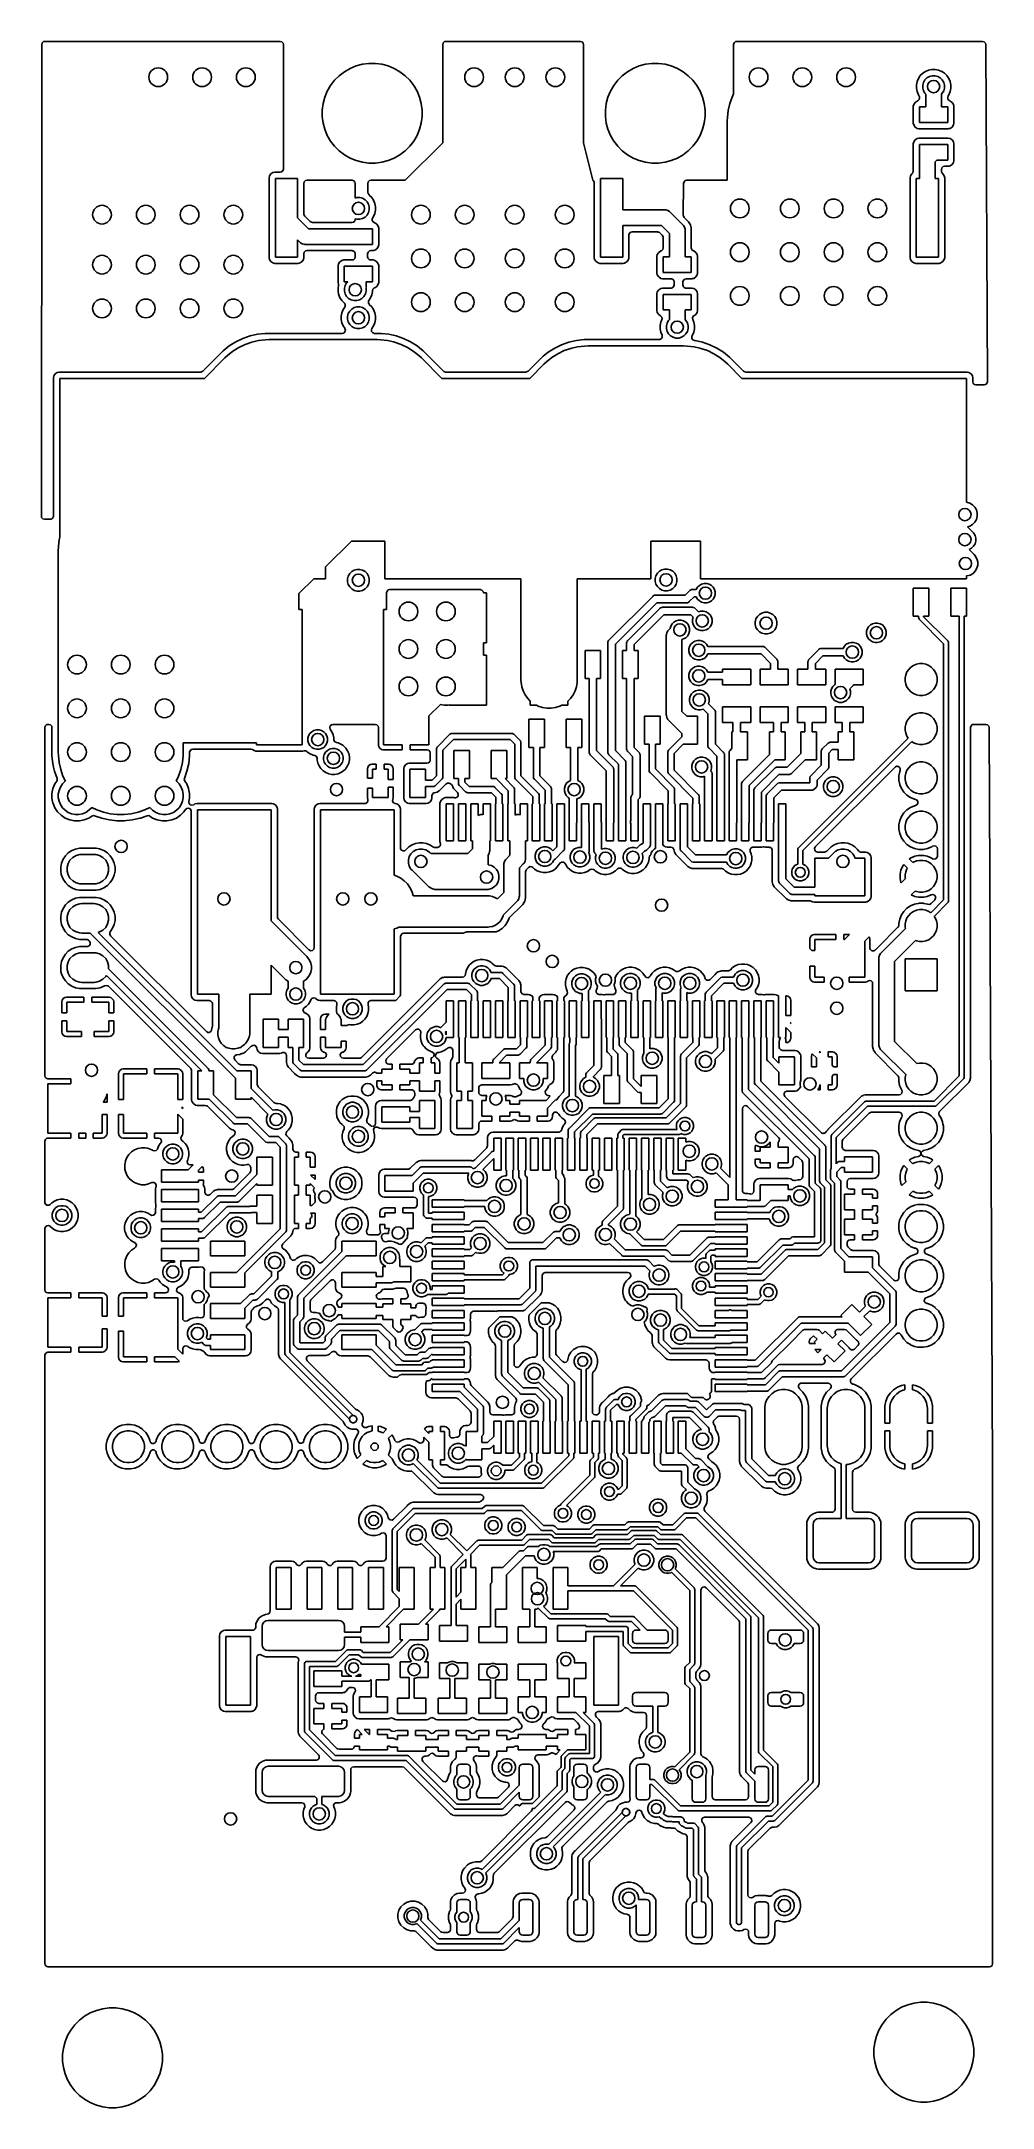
# Model space of a CAD drawing. Extents: x 3.09 to 4.61, y -6.46 to -3.15.
import ezdxf

# ---------------------------------------------------------------- set-up
doc = ezdxf.new("R2010")
doc.units = 0
doc.header["$MEASUREMENT"] = 0
doc.layers.add('BLACK', color=7, linetype='CONTINUOUS')

msp = doc.modelspace()

# ---------------------------------------------------------------- linework, layer by layer
at = {"layer": 'BLACK', "linetype": 'CONTINUOUS'}
for p, q in [((3.0935, -3.1575), (3.0943, -3.1549)), ((3.0935, -3.2387), (3.0935, -3.1575)), ((3.0943, -3.1549), (3.0964, -3.153)), ((3.0964, -3.153), (3.0985, -3.1526)), ((3.0985, -3.1526), (3.475, -3.1526)), ((3.475, -3.1526), (3.4777, -3.1534)), ((3.4777, -3.1534), (3.4796, -3.1555)), ((3.4796, -3.1555), (3.48, -3.1575)), ((3.48, -3.1575), (3.48, -3.3569)), ((3.735, -3.1575), (3.7358, -3.1549)), ((3.735, -3.315), (3.735, -3.1575)), ((3.7358, -3.1549), (3.7379, -3.153)), ((3.7379, -3.153), (3.74, -3.1526)), ((3.74, -3.1526), (3.955, -3.1526)), ((3.955, -3.1526), (3.9577, -3.1534)), ((3.9577, -3.1534), (3.9596, -3.1555)), ((3.9596, -3.1555), (3.96, -3.1575)), ((3.96, -3.1575), (3.96, -3.315)), ((4.2, -3.1575), (4.2008, -3.1549)), ((4.2, -3.2368), (4.2, -3.1575)), ((4.2008, -3.1549), (4.2029, -3.153)), ((4.2029, -3.153), (4.205, -3.1526)), ((4.205, -3.1526), (4.5984, -3.1526)), ((4.5984, -3.1526), (4.6011, -3.1534)), ((4.6011, -3.1534), (4.6029, -3.1555)), ((4.6029, -3.1555), (4.6034, -3.1575)), ((4.6034, -3.1575), (4.606, -3.6973)), ((3.5619, -3.215), (3.5693, -3.2076)), ((3.5693, -3.2076), (3.5776, -3.2012)), ((3.5776, -3.2012), (3.5867, -3.196)), ((3.5867, -3.196), (3.5963, -3.192)), ((3.5963, -3.192), (3.6064, -3.1893)), ((3.6064, -3.1893), (3.6168, -3.1879)), ((3.6168, -3.1879), (3.6273, -3.1879)), ((3.6273, -3.1879), (3.6377, -3.1893)), ((3.6377, -3.1893), (3.6478, -3.192)), ((3.6478, -3.192), (3.6574, -3.196)), ((3.6574, -3.196), (3.6665, -3.2012)), ((3.6665, -3.2012), (3.6748, -3.2076)), ((3.6748, -3.2076), (3.6822, -3.215)), ((4.0147, -3.215), (4.0221, -3.2076)), ((4.0221, -3.2076), (4.0304, -3.2012)), ((4.0304, -3.2012), (4.0394, -3.196)), ((4.0394, -3.196), (4.0491, -3.192)), ((4.0491, -3.192), (4.0592, -3.1893)), ((4.0592, -3.1893), (4.0696, -3.1879)), ((4.0696, -3.1879), (4.08, -3.1879)), ((4.08, -3.1879), (4.0904, -3.1893)), ((4.0904, -3.1893), (4.1005, -3.192)), ((4.1005, -3.192), (4.1102, -3.196)), ((4.1102, -3.196), (4.1192, -3.2012)), ((4.1192, -3.2012), (4.1276, -3.2076)), ((4.1276, -3.2076), (4.135, -3.215)), ((4.4986, -3.2075), (4.4956, -3.212)), ((4.5025, -3.2036), (4.4986, -3.2075)), ((4.4986, -3.2075), (4.4986, -3.2075)), ((4.507, -3.2006), (4.5025, -3.2036)), ((4.5025, -3.2036), (4.5025, -3.2036)), ((4.512, -3.1985), (4.507, -3.2006)), ((4.5173, -3.1975), (4.512, -3.1985)), ((4.512, -3.1985), (4.512, -3.1985)), ((4.5227, -3.1975), (4.5173, -3.1975)), ((4.5173, -3.1975), (4.5173, -3.1975)), ((4.528, -3.1985), (4.5227, -3.1975)), ((4.5227, -3.1975), (4.5227, -3.1975)), ((4.533, -3.2006), (4.528, -3.1985)), ((4.536, -3.2026), (4.533, -3.2006)), ((4.5375, -3.2036), (4.536, -3.2026)), ((4.5414, -3.2075), (4.5375, -3.2036)), ((4.5375, -3.2036), (4.5375, -3.2036)), ((4.5444, -3.212), (4.5414, -3.2075)), ((4.5414, -3.2075), (4.5414, -3.2075)), ((3.093, -3.9124), (3.0935, -3.2387)), ((3.5463, -3.242), (3.5503, -3.2323)), ((3.5503, -3.2323), (3.5555, -3.2233)), ((3.5555, -3.2233), (3.5619, -3.215)), ((3.6822, -3.215), (3.6886, -3.2233)), ((3.6886, -3.2233), (3.6938, -3.2323)), ((3.6938, -3.2323), (3.6978, -3.242)), ((3.999, -3.242), (4.0031, -3.2323)), ((4.0031, -3.2323), (4.0083, -3.2233)), ((4.0083, -3.2233), (4.0147, -3.215)), ((4.135, -3.215), (4.1413, -3.2233)), ((4.1413, -3.2233), (4.1466, -3.2323)), ((4.1466, -3.2323), (4.1506, -3.242)), ((4.1976, -3.2417), (4.2, -3.2368)), ((4.4935, -3.217), (4.4925, -3.2223)), ((4.4925, -3.2223), (4.4925, -3.2277)), ((4.4925, -3.2277), (4.4935, -3.233)), ((4.4956, -3.212), (4.4935, -3.217)), ((4.4935, -3.217), (4.4935, -3.217)), ((4.4935, -3.233), (4.4935, -3.233)), ((4.4935, -3.233), (4.4956, -3.238)), ((4.4956, -3.238), (4.4966, -3.2396)), ((4.4966, -3.2396), (4.4969, -3.2403)), ((4.4969, -3.2403), (4.4973, -3.2409)), ((4.5026, -3.2227), (4.5038, -3.2183)), ((4.5026, -3.2273), (4.5026, -3.2227)), ((4.5038, -3.2317), (4.5026, -3.2273)), ((4.5038, -3.2183), (4.5061, -3.2143)), ((4.5061, -3.2357), (4.5038, -3.2317)), ((4.5061, -3.2143), (4.5093, -3.2111)), ((4.5075, -3.237), (4.5061, -3.2357)), ((4.5075, -3.2575), (4.5075, -3.237)), ((4.5093, -3.2111), (4.5133, -3.2088)), ((4.5133, -3.2088), (4.5177, -3.2076)), ((4.5177, -3.2076), (4.5223, -3.2076)), ((4.5223, -3.2076), (4.5267, -3.2088)), ((4.5267, -3.2088), (4.5307, -3.2111)), ((4.5307, -3.2111), (4.5339, -3.2143)), ((4.5339, -3.2357), (4.5325, -3.237)), ((4.5325, -3.237), (4.5325, -3.2575)), ((4.5339, -3.2143), (4.5362, -3.2183)), ((4.5362, -3.2317), (4.5339, -3.2357)), ((4.5362, -3.2183), (4.5374, -3.2227)), ((4.5374, -3.2273), (4.5362, -3.2317)), ((4.5374, -3.2227), (4.5374, -3.2273)), ((4.5425, -3.2423), (4.5433, -3.2397)), ((4.5433, -3.2397), (4.5434, -3.2396)), ((4.5434, -3.2396), (4.5444, -3.238)), ((4.5465, -3.217), (4.5444, -3.212)), ((4.5444, -3.238), (4.5465, -3.233)), ((4.5444, -3.238), (4.5444, -3.238)), ((4.5444, -3.238), (4.5444, -3.238)), ((4.5475, -3.2223), (4.5465, -3.217)), ((4.5465, -3.233), (4.5475, -3.2277)), ((4.5475, -3.2277), (4.5475, -3.2223)), ((3.5422, -3.2625), (3.5436, -3.2521)), ((3.5422, -3.2729), (3.5422, -3.2625)), ((3.5436, -3.2833), (3.5422, -3.2729)), ((3.5436, -3.2521), (3.5463, -3.242)), ((3.6978, -3.242), (3.7005, -3.2521)), ((3.7005, -3.2521), (3.7019, -3.2625)), ((3.7019, -3.2729), (3.7005, -3.2833)), ((3.7019, -3.2625), (3.7019, -3.2729)), ((3.995, -3.2625), (3.9963, -3.2521)), ((3.995, -3.2729), (3.995, -3.2625)), ((3.9963, -3.2833), (3.995, -3.2729)), ((3.9963, -3.2521), (3.999, -3.242)), ((4.1506, -3.242), (4.1533, -3.2521)), ((4.1533, -3.2521), (4.1546, -3.2625)), ((4.1546, -3.2729), (4.1533, -3.2833)), ((4.1546, -3.2625), (4.1546, -3.2729)), ((4.1902, -3.2744), (4.1914, -3.2632)), ((4.1914, -3.2632), (4.1939, -3.2523)), ((4.1939, -3.2523), (4.1976, -3.2417)), ((4.4881, -3.2536), (4.4875, -3.2565)), ((4.4875, -3.2565), (4.4875, -3.2835)), ((4.4903, -3.2503), (4.4881, -3.2536)), ((4.4936, -3.2481), (4.4903, -3.2503)), ((4.4937, -3.248), (4.4936, -3.2481)), ((4.4946, -3.2477), (4.4937, -3.248)), ((4.4967, -3.2459), (4.4946, -3.2477)), ((4.4975, -3.2432), (4.4967, -3.2459)), ((4.4973, -3.2409), (4.4975, -3.2422)), ((4.4975, -3.2422), (4.4975, -3.2422)), ((4.4975, -3.2422), (4.4975, -3.2423)), ((4.4975, -3.2423), (4.4975, -3.2432)), ((4.4975, -3.2825), (4.4975, -3.2575)), ((4.4975, -3.2575), (4.5075, -3.2575)), ((4.5325, -3.2575), (4.5425, -3.2575)), ((4.5425, -3.2432), (4.5425, -3.2423)), ((4.5427, -3.2444), (4.5425, -3.2432)), ((4.5425, -3.2575), (4.5425, -3.2825)), ((4.5427, -3.2446), (4.5427, -3.2444)), ((4.5427, -3.2444), (4.5427, -3.2444)), ((4.5434, -3.2457), (4.5427, -3.2446)), ((4.544, -3.2468), (4.5434, -3.2457)), ((4.5442, -3.2469), (4.544, -3.2468)), ((4.5442, -3.247), (4.5442, -3.2469)), ((4.5454, -3.2475), (4.5442, -3.247)), ((4.546, -3.2478), (4.5454, -3.2475)), ((4.546, -3.2479), (4.546, -3.2478)), ((4.5464, -3.2481), (4.546, -3.2479)), ((4.5497, -3.2503), (4.5464, -3.2481)), ((4.5519, -3.2536), (4.5497, -3.2503)), ((4.5525, -3.2565), (4.5519, -3.2536)), ((4.5525, -3.2835), (4.5525, -3.2565)), ((4.5525, -3.2565), (4.5525, -3.2565)), ((4.5525, -3.2565), (4.5525, -3.2565)), ((3.5463, -3.2934), (3.5436, -3.2833)), ((3.5503, -3.3031), (3.5463, -3.2934)), ((3.5555, -3.3122), (3.5503, -3.3031)), ((3.6938, -3.3031), (3.6886, -3.3122)), ((3.6978, -3.2934), (3.6938, -3.3031)), ((3.7005, -3.2833), (3.6978, -3.2934)), ((3.999, -3.2934), (3.9963, -3.2833)), ((4.0031, -3.3031), (3.999, -3.2934)), ((4.0083, -3.3122), (4.0031, -3.3031)), ((4.1466, -3.3031), (4.1413, -3.3122)), ((4.1506, -3.2934), (4.1466, -3.3031)), ((4.1533, -3.2833), (4.1506, -3.2934)), ((4.19, -3.28), (4.1902, -3.2744)), ((4.19, -3.375), (4.19, -3.28)), ((4.4875, -3.2835), (4.4875, -3.2835)), ((4.4875, -3.2835), (4.4881, -3.2864)), ((4.4881, -3.2864), (4.4903, -3.2897)), ((4.4903, -3.2897), (4.4936, -3.2919)), ((4.4936, -3.2919), (4.4936, -3.2919)), ((4.4936, -3.2919), (4.4965, -3.2925)), ((4.4965, -3.2925), (4.517, -3.2925)), ((4.5425, -3.2825), (4.4975, -3.2825)), ((4.517, -3.2925), (4.517, -3.2925)), ((4.517, -3.2925), (4.523, -3.2925)), ((4.523, -3.2925), (4.523, -3.2925)), ((4.523, -3.2925), (4.5435, -3.2925)), ((4.5435, -3.2925), (4.5449, -3.2922)), ((4.5435, -3.2925), (4.5435, -3.2925)), ((4.5435, -3.2925), (4.5435, -3.2925)), ((4.5449, -3.2922), (4.5464, -3.2919)), ((4.5464, -3.2919), (4.5497, -3.2897)), ((4.5497, -3.2897), (4.5519, -3.2864)), ((4.5519, -3.2864), (4.5525, -3.2835)), ((3.5619, -3.3205), (3.5555, -3.3122)), ((3.5693, -3.3279), (3.5619, -3.3205)), ((3.5776, -3.3342), (3.5693, -3.3279)), ((3.5867, -3.3395), (3.5776, -3.3342)), ((3.5963, -3.3435), (3.5867, -3.3395)), ((3.6574, -3.3395), (3.6478, -3.3435)), ((3.6665, -3.3342), (3.6574, -3.3395)), ((3.6748, -3.3279), (3.6665, -3.3342)), ((3.6822, -3.3205), (3.6748, -3.3279)), ((3.675, -3.375), (3.735, -3.315)), ((3.6886, -3.3122), (3.6822, -3.3205)), ((3.96, -3.315), (3.975, -3.375)), ((4.0147, -3.3205), (4.0083, -3.3122)), ((4.0221, -3.3279), (4.0147, -3.3205)), ((4.0304, -3.3342), (4.0221, -3.3279)), ((4.0394, -3.3395), (4.0304, -3.3342)), ((4.0491, -3.3435), (4.0394, -3.3395)), ((4.1102, -3.3395), (4.1005, -3.3435)), ((4.1192, -3.3342), (4.1102, -3.3395)), ((4.1276, -3.3279), (4.1192, -3.3342)), ((4.135, -3.3205), (4.1276, -3.3279)), ((4.1413, -3.3122), (4.135, -3.3205)), ((4.4881, -3.3136), (4.4875, -3.3165)), ((4.4875, -3.3165), (4.4875, -3.3604)), ((4.4903, -3.3103), (4.4881, -3.3136)), ((4.4936, -3.3081), (4.4903, -3.3103)), ((4.4965, -3.3075), (4.4936, -3.3081)), ((4.517, -3.3075), (4.4965, -3.3075)), ((4.4965, -3.3075), (4.4965, -3.3075)), ((4.4975, -3.3425), (4.4975, -3.3175)), ((4.4975, -3.3175), (4.5425, -3.3175)), ((4.523, -3.3075), (4.517, -3.3075)), ((4.517, -3.3075), (4.517, -3.3075)), ((4.5435, -3.3075), (4.523, -3.3075)), ((4.523, -3.3075), (4.523, -3.3075)), ((4.5425, -3.3175), (4.5425, -3.3425)), ((4.5464, -3.3081), (4.5435, -3.3075)), ((4.5435, -3.3075), (4.5435, -3.3075)), ((4.5497, -3.3103), (4.5464, -3.3081)), ((4.5519, -3.3136), (4.5497, -3.3103)), ((4.5497, -3.3103), (4.5497, -3.3103)), ((4.5525, -3.3165), (4.5519, -3.3136)), ((4.5519, -3.3136), (4.5519, -3.3136)), ((4.5525, -3.3435), (4.5525, -3.3165)), ((4.5525, -3.3165), (4.5525, -3.3165)), ((4.5525, -3.3165), (4.5525, -3.3165)), ((3.4579, -3.368), (3.4573, -3.3709)), ((3.4573, -3.3709), (3.4573, -3.4989)), ((3.4601, -3.3647), (3.4579, -3.368)), ((3.4634, -3.3625), (3.4601, -3.3647)), ((3.4663, -3.3619), (3.4634, -3.3625)), ((3.475, -3.3619), (3.4663, -3.3619)), ((3.4663, -3.3619), (3.4663, -3.3619)), ((3.4673, -3.4979), (3.4673, -3.3719)), ((3.4673, -3.3719), (3.5027, -3.3719)), ((3.4771, -3.3614), (3.475, -3.3619)), ((3.4792, -3.3596), (3.4771, -3.3614)), ((3.48, -3.3569), (3.4792, -3.3596)), ((3.5027, -3.3719), (3.5027, -3.4349)), ((3.6064, -3.3462), (3.5963, -3.3435)), ((3.6168, -3.3475), (3.6064, -3.3462)), ((3.6273, -3.3475), (3.6168, -3.3475)), ((3.6377, -3.3462), (3.6273, -3.3475)), ((3.6478, -3.3435), (3.6377, -3.3462)), ((3.9873, -3.4979), (3.9873, -3.3719)), ((3.9873, -3.3719), (4.0227, -3.3719)), ((4.0227, -3.3719), (4.0227, -3.4224)), ((4.0592, -3.3462), (4.0491, -3.3435)), ((4.0696, -3.3475), (4.0592, -3.3462)), ((4.08, -3.3475), (4.0696, -3.3475)), ((4.0904, -3.3462), (4.08, -3.3475)), ((4.1005, -3.3435), (4.0904, -3.3462)), ((4.4829, -3.368), (4.4823, -3.3709)), ((4.4823, -3.3709), (4.4823, -3.4989)), ((4.4851, -3.3647), (4.4829, -3.368)), ((4.4853, -3.3645), (4.4851, -3.3647)), ((4.4851, -3.3647), (4.4851, -3.3647)), ((4.4867, -3.3631), (4.4853, -3.3645)), ((4.4875, -3.3604), (4.4867, -3.3631)), ((4.4923, -3.4979), (4.4923, -3.3719)), ((4.4923, -3.3719), (4.4975, -3.3719)), ((4.4975, -3.3719), (4.4975, -3.3425)), ((4.5252, -3.3425), (4.5225, -3.3452)), ((4.5225, -3.3452), (4.5225, -3.3719)), ((4.5225, -3.3719), (4.5277, -3.3719)), ((4.5425, -3.3425), (4.5252, -3.3425)), ((4.5277, -3.3719), (4.5277, -3.4979)), ((4.5325, -3.3575), (4.5333, -3.3548)), ((4.5325, -3.3604), (4.5325, -3.3575)), ((4.5327, -3.3618), (4.5325, -3.3604)), ((4.5329, -3.362), (4.5327, -3.3618)), ((4.5329, -3.3624), (4.5329, -3.362)), ((4.5336, -3.3632), (4.5329, -3.3624)), ((4.5333, -3.3548), (4.5354, -3.353)), ((4.5342, -3.3642), (4.5336, -3.3632)), ((4.5345, -3.3643), (4.5342, -3.3642)), ((4.5347, -3.3645), (4.5345, -3.3643)), ((4.5349, -3.3647), (4.5347, -3.3645)), ((4.5371, -3.368), (4.5349, -3.3647)), ((4.5349, -3.3647), (4.5349, -3.3647)), ((4.5354, -3.353), (4.5375, -3.3525)), ((4.5377, -3.3709), (4.5371, -3.368)), ((4.5371, -3.368), (4.5371, -3.368)), ((4.5371, -3.368), (4.5371, -3.368)), ((4.5375, -3.3525), (4.5435, -3.3525)), ((4.5377, -3.4989), (4.5377, -3.3709)), ((4.5435, -3.3525), (4.5449, -3.3522)), ((4.5435, -3.3525), (4.5435, -3.3525)), ((4.5435, -3.3525), (4.5435, -3.3525)), ((4.5435, -3.3525), (4.5435, -3.3525)), ((4.5449, -3.3522), (4.5464, -3.3519)), ((4.5464, -3.3519), (4.5497, -3.3497)), ((4.5497, -3.3497), (4.5519, -3.3464)), ((4.5519, -3.3464), (4.5525, -3.3435)), ((3.5127, -3.38), (3.5135, -3.3773)), ((3.5127, -3.4287), (3.5127, -3.38)), ((3.5135, -3.3773), (3.5156, -3.3754)), ((3.5156, -3.3754), (3.5177, -3.375)), ((3.5177, -3.375), (3.59, -3.375)), ((3.59, -3.375), (3.5927, -3.3758)), ((3.5927, -3.3758), (3.5945, -3.3779)), ((3.5945, -3.3779), (3.595, -3.38)), ((3.595, -3.38), (3.595, -3.4034)), ((3.595, -3.4034), (3.5977, -3.4026)), ((3.5977, -3.4026), (3.6023, -3.4026)), ((3.6023, -3.4026), (3.6067, -3.4038)), ((3.6067, -3.4038), (3.6107, -3.4061)), ((3.615, -3.38), (3.6158, -3.3773)), ((3.615, -3.3942), (3.615, -3.38)), ((3.6154, -3.3962), (3.615, -3.3942)), ((3.6172, -3.3984), (3.6154, -3.3962)), ((3.6158, -3.3773), (3.6179, -3.3754)), ((3.6175, -3.3986), (3.6172, -3.3984)), ((3.6214, -3.4025), (3.6175, -3.3986)), ((3.6175, -3.3986), (3.6175, -3.3986)), ((3.6179, -3.3754), (3.62, -3.375)), ((3.62, -3.375), (3.675, -3.375)), ((3.6244, -3.407), (3.6214, -3.4025)), ((3.6214, -3.4025), (3.6214, -3.4025)), ((3.975, -3.375), (3.975, -3.375)), ((3.975, -3.375), (3.975, -3.375)), ((3.975, -3.375), (3.9754, -3.3753)), ((3.9754, -3.3753), (3.977, -3.3776)), ((3.977, -3.3776), (3.9773, -3.3792)), ((3.9773, -3.3792), (3.9773, -3.4989)), ((4.1197, -3.4307), (4.12, -3.3799)), ((4.12, -3.3799), (4.1208, -3.3773)), ((4.1208, -3.3773), (4.1229, -3.3754)), ((4.1229, -3.3754), (4.1249, -3.375)), ((4.1249, -3.375), (4.19, -3.375)), ((3.5027, -3.4349), (3.5203, -3.4525)), ((3.5128, -3.4298), (3.5127, -3.4287)), ((3.5142, -3.4322), (3.5128, -3.4298)), ((3.523, -3.441), (3.5142, -3.4322)), ((3.5949, -3.4375), (3.5942, -3.4402)), ((3.5977, -3.4374), (3.5949, -3.4366)), ((3.5949, -3.4366), (3.5949, -3.4375)), ((3.6023, -3.4374), (3.5977, -3.4374)), ((3.6067, -3.4362), (3.6023, -3.4374)), ((3.6107, -3.4339), (3.6067, -3.4362)), ((3.6107, -3.4061), (3.6139, -3.4093)), ((3.6139, -3.4307), (3.6107, -3.4339)), ((3.6139, -3.4093), (3.6162, -3.4133)), ((3.6162, -3.4267), (3.6139, -3.4307)), ((3.6162, -3.4133), (3.6174, -3.4177)), ((3.6174, -3.4223), (3.6162, -3.4267)), ((3.6174, -3.4177), (3.6174, -3.4223)), ((3.6221, -3.4393), (3.6223, -3.4365)), ((3.6223, -3.4365), (3.6228, -3.4354)), ((3.6228, -3.4354), (3.6244, -3.433)), ((3.6265, -3.412), (3.6244, -3.407)), ((3.6244, -3.433), (3.6265, -3.428)), ((3.6275, -3.4173), (3.6265, -3.412)), ((3.6265, -3.428), (3.6275, -3.4227)), ((3.6275, -3.4227), (3.6275, -3.4173)), ((4.0227, -3.4224), (4.0899, -3.4224)), ((4.0899, -3.4224), (4.0915, -3.4225)), ((4.0915, -3.4225), (4.0947, -3.4234)), ((4.0947, -3.4234), (4.0975, -3.425)), ((4.0975, -3.425), (4.0987, -3.4261)), ((4.0987, -3.4261), (4.1188, -3.4462)), ((4.1198, -3.4318), (4.1197, -3.4307)), ((4.1211, -3.4343), (4.1198, -3.4318)), ((4.128, -3.4412), (4.1211, -3.4343)), ((3.5063, -3.4738), (3.5027, -3.4703)), ((3.5027, -3.4703), (3.5027, -3.4979)), ((3.5203, -3.4525), (3.6, -3.4525)), ((3.5238, -3.4417), (3.523, -3.441)), ((3.5265, -3.4425), (3.5238, -3.4417)), ((3.59, -3.4425), (3.5265, -3.4425)), ((3.592, -3.442), (3.59, -3.4425)), ((3.5942, -3.4402), (3.592, -3.442)), ((3.6, -3.4525), (3.6225, -3.4525)), ((3.6235, -3.4417), (3.6221, -3.4393)), ((3.6225, -3.4525), (3.6225, -3.4775)), ((3.626, -3.443), (3.6235, -3.4417)), ((3.6264, -3.4431), (3.626, -3.443)), ((3.6297, -3.4453), (3.6264, -3.4431)), ((3.6319, -3.4486), (3.6297, -3.4453)), ((3.6325, -3.4515), (3.6319, -3.4486)), ((3.6325, -3.4785), (3.6325, -3.4515)), ((3.6325, -3.4515), (3.6325, -3.4515)), ((3.6325, -3.4515), (3.6325, -3.4515)), ((4.0847, -3.4474), (4.0227, -3.4474)), ((4.0227, -3.4474), (4.0227, -3.4979)), ((4.0327, -3.4624), (4.0335, -3.4597)), ((4.0327, -3.4989), (4.0327, -3.4624)), ((4.0335, -3.4597), (4.0356, -3.4579)), ((4.0356, -3.4579), (4.0377, -3.4574)), ((4.0377, -3.4574), (4.0785, -3.4574)), ((4.0785, -3.4574), (4.0797, -3.4578)), ((4.0797, -3.4578), (4.0809, -3.458)), ((4.0809, -3.458), (4.0811, -3.4582)), ((4.0811, -3.4582), (4.0812, -3.4582)), ((4.0812, -3.4582), (4.082, -3.4589)), ((4.082, -3.4589), (4.086, -3.4629)), ((4.0975, -3.4602), (4.0847, -3.4474)), ((4.086, -3.4629), (4.0874, -3.4653)), ((4.0874, -3.4653), (4.0875, -3.4664)), ((4.0875, -3.4664), (4.0875, -3.4832)), ((4.0975, -3.4975), (4.0975, -3.4602)), ((4.1188, -3.4462), (4.1199, -3.4474)), ((4.1199, -3.4474), (4.1215, -3.4502)), ((4.1215, -3.4502), (4.1224, -3.4534)), ((4.1224, -3.4534), (4.1225, -3.455)), ((4.1225, -3.455), (4.1225, -3.4975)), ((4.131, -3.4463), (4.128, -3.4412)), ((4.1318, -3.4492), (4.131, -3.4463)), ((4.132, -3.45), (4.1318, -3.4492)), ((4.1325, -3.452), (4.132, -3.45)), ((4.132, -3.45), (4.132, -3.45)), ((4.1325, -3.4832), (4.1325, -3.452)), ((3.4573, -3.4989), (3.4573, -3.4989)), ((3.4573, -3.4989), (3.4579, -3.5018)), ((3.4579, -3.5018), (3.4601, -3.5051)), ((3.4601, -3.5051), (3.4634, -3.5073)), ((3.5027, -3.4979), (3.4673, -3.4979)), ((3.5075, -3.4749), (3.5063, -3.4738)), ((3.5066, -3.5073), (3.5099, -3.5051)), ((3.5103, -3.4765), (3.5075, -3.4749)), ((3.5099, -3.5051), (3.5121, -3.5018)), ((3.5135, -3.4774), (3.5103, -3.4765)), ((3.5121, -3.5018), (3.5127, -3.4989)), ((3.5127, -3.4925), (3.5135, -3.4898)), ((3.5127, -3.4989), (3.5127, -3.4925)), ((3.5151, -3.4775), (3.5135, -3.4774)), ((3.5135, -3.4898), (3.5156, -3.488)), ((3.5775, -3.4775), (3.5151, -3.4775)), ((3.5156, -3.488), (3.5177, -3.4875)), ((3.5177, -3.4875), (3.5899, -3.4875)), ((3.5736, -3.5031), (3.5703, -3.5053)), ((3.5765, -3.5025), (3.5736, -3.5031)), ((3.5899, -3.5025), (3.5765, -3.5025)), ((3.5765, -3.5025), (3.5765, -3.5025)), ((3.6225, -3.4775), (3.5775, -3.4775)), ((3.5899, -3.4875), (3.5903, -3.4876)), ((3.592, -3.502), (3.5899, -3.5025)), ((3.5903, -3.4876), (3.5906, -3.4876)), ((3.5906, -3.4876), (3.5916, -3.488)), ((3.5916, -3.488), (3.5926, -3.4883)), ((3.5941, -3.5002), (3.592, -3.502)), ((3.5926, -3.4883), (3.5928, -3.4886)), ((3.5928, -3.4886), (3.5932, -3.4887)), ((3.5932, -3.4887), (3.5938, -3.4896)), ((3.5938, -3.4896), (3.5944, -3.4904)), ((3.5949, -3.4975), (3.5941, -3.5002)), ((3.5944, -3.4904), (3.5945, -3.4908)), ((3.5945, -3.4908), (3.5947, -3.4911)), ((3.5947, -3.4911), (3.5949, -3.4925)), ((3.5949, -3.4925), (3.5949, -3.4975)), ((3.6148, -3.4925), (3.6156, -3.4898)), ((3.6148, -3.4975), (3.6148, -3.4925)), ((3.615, -3.4989), (3.6148, -3.4975)), ((3.6152, -3.4992), (3.615, -3.4989)), ((3.6153, -3.4996), (3.6152, -3.4992)), ((3.616, -3.5004), (3.6153, -3.4996)), ((3.6156, -3.4898), (3.6177, -3.488)), ((3.6165, -3.5013), (3.616, -3.5004)), ((3.6169, -3.5014), (3.6165, -3.5013)), ((3.6171, -3.5017), (3.6169, -3.5014)), ((3.6181, -3.502), (3.6171, -3.5017)), ((3.6177, -3.488), (3.6198, -3.4875)), ((3.6191, -3.5024), (3.6181, -3.502)), ((3.6194, -3.5024), (3.6191, -3.5024)), ((3.6198, -3.5025), (3.6194, -3.5024)), ((3.6198, -3.4875), (3.6235, -3.4875)), ((3.6235, -3.5025), (3.6198, -3.5025)), ((3.6235, -3.4875), (3.6249, -3.4872)), ((3.6235, -3.4875), (3.6235, -3.4875)), ((3.6235, -3.4875), (3.6235, -3.4875)), ((3.6235, -3.4875), (3.6235, -3.4875)), ((3.6264, -3.5031), (3.6235, -3.5025)), ((3.6235, -3.5025), (3.6235, -3.5025)), ((3.6249, -3.4872), (3.6264, -3.4869)), ((3.6264, -3.4869), (3.6297, -3.4847)), ((3.6297, -3.5053), (3.6264, -3.5031)), ((3.6297, -3.4847), (3.6319, -3.4814)), ((3.6319, -3.4814), (3.6325, -3.4785)), ((3.9773, -3.4989), (3.9773, -3.4989)), ((3.9773, -3.4989), (3.9779, -3.5018)), ((3.9779, -3.5018), (3.9801, -3.5051)), ((3.9801, -3.5051), (3.9834, -3.5073)), ((4.0227, -3.4979), (3.9873, -3.4979)), ((4.0266, -3.5073), (4.0299, -3.5051)), ((4.0299, -3.5051), (4.0321, -3.5018)), ((4.0321, -3.5018), (4.0327, -3.4989)), ((4.0781, -3.4936), (4.0775, -3.4965)), ((4.0775, -3.4965), (4.0775, -3.5235)), ((4.0803, -3.4903), (4.0781, -3.4936)), ((4.0836, -3.4881), (4.0803, -3.4903)), ((4.0837, -3.488), (4.0836, -3.4881)), ((4.0846, -3.4877), (4.0837, -3.488)), ((4.0867, -3.4859), (4.0846, -3.4877)), ((4.0875, -3.4832), (4.0867, -3.4859)), ((4.0875, -3.5225), (4.0875, -3.4975)), ((4.0875, -3.4975), (4.0975, -3.4975)), ((4.1225, -3.4975), (4.1325, -3.4975)), ((4.1327, -3.4844), (4.1325, -3.4832)), ((4.1325, -3.4975), (4.1325, -3.5225)), ((4.134, -3.4868), (4.1327, -3.4844)), ((4.136, -3.4878), (4.134, -3.4868)), ((4.136, -3.4879), (4.136, -3.4878)), ((4.1364, -3.4881), (4.136, -3.4879)), ((4.1397, -3.4903), (4.1364, -3.4881)), ((4.1419, -3.4936), (4.1397, -3.4903)), ((4.1425, -3.4965), (4.1419, -3.4936)), ((4.1425, -3.5235), (4.1425, -3.4965)), ((4.1425, -3.4965), (4.1425, -3.4965)), ((4.1425, -3.4965), (4.1425, -3.4965)), ((4.4823, -3.4989), (4.4823, -3.4989)), ((4.4823, -3.4989), (4.4829, -3.5018)), ((4.4829, -3.5018), (4.4851, -3.5051)), ((4.4851, -3.5051), (4.4884, -3.5073)), ((4.5277, -3.4979), (4.4923, -3.4979)), ((4.5316, -3.5073), (4.5349, -3.5051)), ((4.5349, -3.5051), (4.5371, -3.5018)), ((4.5371, -3.5018), (4.5377, -3.4989)), ((3.4634, -3.5073), (3.4634, -3.5073)), ((3.4634, -3.5073), (3.4663, -3.5079)), ((3.4663, -3.5079), (3.5037, -3.5079)), ((3.5037, -3.5079), (3.5056, -3.5075)), ((3.5037, -3.5079), (3.5037, -3.5079)), ((3.5037, -3.5079), (3.5037, -3.5079)), ((3.5056, -3.5075), (3.5066, -3.5073)), ((3.5681, -3.5086), (3.5675, -3.5115)), ((3.5675, -3.5115), (3.5675, -3.5385)), ((3.5703, -3.5053), (3.5681, -3.5086)), ((3.5775, -3.5375), (3.5775, -3.5125)), ((3.5775, -3.5125), (3.6225, -3.5125)), ((3.583, -3.5375), (3.5775, -3.5375)), ((3.5811, -3.5393), (3.583, -3.5375)), ((3.6225, -3.5375), (3.6125, -3.5375)), ((3.6125, -3.5375), (3.6125, -3.545)), ((3.6225, -3.5125), (3.6225, -3.5375)), ((3.6319, -3.5086), (3.6297, -3.5053)), ((3.6325, -3.5115), (3.6319, -3.5086)), ((3.6325, -3.5385), (3.6325, -3.5115)), ((3.6325, -3.5115), (3.6325, -3.5115)), ((3.6325, -3.5115), (3.6325, -3.5115)), ((3.9834, -3.5073), (3.9834, -3.5073)), ((3.9834, -3.5073), (3.9863, -3.5079)), ((3.9863, -3.5079), (4.0237, -3.5079)), ((4.0237, -3.5079), (4.0256, -3.5075)), ((4.0237, -3.5079), (4.0237, -3.5079)), ((4.0237, -3.5079), (4.0237, -3.5079)), ((4.0256, -3.5075), (4.0266, -3.5073)), ((4.0775, -3.5235), (4.0775, -3.5235)), ((4.0775, -3.5235), (4.0781, -3.5264)), ((4.0781, -3.5264), (4.0803, -3.5297)), ((4.0803, -3.5297), (4.0836, -3.5319)), ((4.0836, -3.5319), (4.0836, -3.5319)), ((4.0836, -3.5319), (4.0865, -3.5325)), ((4.0865, -3.5325), (4.1, -3.5325)), ((4.1325, -3.5225), (4.0875, -3.5225)), ((4.1, -3.5325), (4.1004, -3.5326)), ((4.1004, -3.5326), (4.1007, -3.5326)), ((4.1007, -3.5326), (4.1017, -3.533)), ((4.1017, -3.533), (4.1027, -3.5333)), ((4.1027, -3.5333), (4.103, -3.5336)), ((4.103, -3.5336), (4.1033, -3.5337)), ((4.1033, -3.5337), (4.1039, -3.5346)), ((4.1039, -3.5346), (4.1046, -3.5354)), ((4.1046, -3.5354), (4.1046, -3.5358)), ((4.1046, -3.5358), (4.1048, -3.5361)), ((4.1048, -3.5361), (4.105, -3.5375)), ((4.105, -3.5375), (4.105, -3.5425)), ((4.119, -3.5425), (4.1191, -3.5375)), ((4.1191, -3.5375), (4.1199, -3.5348)), ((4.1199, -3.5348), (4.122, -3.533)), ((4.122, -3.533), (4.124, -3.5325)), ((4.124, -3.5325), (4.1335, -3.5325)), ((4.1335, -3.5325), (4.1349, -3.5322)), ((4.1335, -3.5325), (4.1335, -3.5325)), ((4.1335, -3.5325), (4.1335, -3.5325)), ((4.1335, -3.5325), (4.1335, -3.5325)), ((4.1349, -3.5322), (4.1364, -3.5319)), ((4.1364, -3.5319), (4.1397, -3.5297)), ((4.1397, -3.5297), (4.1419, -3.5264)), ((4.1419, -3.5264), (4.1425, -3.5235)), ((4.4884, -3.5073), (4.4884, -3.5073)), ((4.4884, -3.5073), (4.4913, -3.5079)), ((4.4913, -3.5079), (4.5287, -3.5079)), ((4.5287, -3.5079), (4.5306, -3.5075)), ((4.5287, -3.5079), (4.5287, -3.5079)), ((4.5287, -3.5079), (4.5287, -3.5079)), ((4.5306, -3.5075), (4.5316, -3.5073)), ((3.5675, -3.5385), (3.5675, -3.5385)), ((3.5675, -3.5385), (3.5682, -3.5419)), ((3.5682, -3.5438), (3.5675, -3.5473)), ((3.5675, -3.5473), (3.5675, -3.5527)), ((3.5675, -3.5527), (3.5683, -3.5567)), ((3.5682, -3.5419), (3.568, -3.5419)), ((3.568, -3.5419), (3.5682, -3.5438)), ((3.5682, -3.5438), (3.5682, -3.5438)), ((3.5683, -3.5567), (3.5685, -3.558)), ((3.5685, -3.558), (3.5706, -3.563)), ((3.5706, -3.563), (3.5726, -3.566)), ((3.5726, -3.566), (3.5736, -3.5675)), ((3.5736, -3.5675), (3.5736, -3.5675)), ((3.5736, -3.5675), (3.5776, -3.5715)), ((3.5776, -3.5477), (3.5788, -3.5433)), ((3.5776, -3.5523), (3.5776, -3.5477)), ((3.5788, -3.5567), (3.5776, -3.5523)), ((3.5788, -3.5433), (3.5811, -3.5393)), ((3.5811, -3.5607), (3.5788, -3.5567)), ((3.5843, -3.5639), (3.5811, -3.5607)), ((3.5883, -3.5662), (3.5843, -3.5639)), ((3.5927, -3.5674), (3.5883, -3.5662)), ((3.5973, -3.5674), (3.5927, -3.5674)), ((3.6017, -3.5662), (3.5973, -3.5674)), ((3.6057, -3.5639), (3.6017, -3.5662)), ((3.6089, -3.5607), (3.6057, -3.5639)), ((3.6112, -3.5567), (3.6089, -3.5607)), ((3.6124, -3.5523), (3.6112, -3.5567)), ((3.6124, -3.5466), (3.6122, -3.5473)), ((3.6122, -3.5473), (3.6124, -3.5477)), ((3.6125, -3.545), (3.6124, -3.5466)), ((3.6124, -3.5477), (3.6124, -3.5523)), ((3.616, -3.5686), (3.6167, -3.5671)), ((3.6161, -3.5714), (3.616, -3.5686)), ((3.6167, -3.5671), (3.6194, -3.563)), ((3.6194, -3.563), (3.6215, -3.558)), ((3.6215, -3.558), (3.6225, -3.5527)), ((3.6225, -3.5518), (3.6233, -3.5491)), ((3.6225, -3.5527), (3.6225, -3.5518)), ((3.6233, -3.5491), (3.6254, -3.5473)), ((3.6254, -3.5473), (3.6263, -3.547)), ((3.6263, -3.547), (3.6264, -3.5469)), ((3.6264, -3.5469), (3.6297, -3.5447)), ((3.6264, -3.5469), (3.6264, -3.5469)), ((3.6297, -3.5447), (3.6319, -3.5414)), ((3.6319, -3.5414), (3.6325, -3.5385)), ((4.0781, -3.5536), (4.0775, -3.5565)), ((4.0775, -3.5565), (4.0775, -3.5835)), ((4.0803, -3.5503), (4.0781, -3.5536)), ((4.0836, -3.5481), (4.0803, -3.5503)), ((4.0865, -3.5475), (4.0836, -3.5481)), ((4.1, -3.5475), (4.0865, -3.5475)), ((4.0865, -3.5475), (4.0865, -3.5475)), ((4.0875, -3.5825), (4.0875, -3.5575)), ((4.0875, -3.5575), (4.1325, -3.5575)), ((4.1021, -3.547), (4.1, -3.5475)), ((4.1042, -3.5452), (4.1021, -3.547)), ((4.105, -3.5425), (4.1042, -3.5452)), ((4.1192, -3.5439), (4.119, -3.5425)), ((4.1194, -3.5441), (4.1192, -3.5439)), ((4.1195, -3.5446), (4.1194, -3.5441)), ((4.1202, -3.5454), (4.1195, -3.5446)), ((4.1207, -3.5462), (4.1202, -3.5454)), ((4.1211, -3.5464), (4.1207, -3.5462)), ((4.1213, -3.5467), (4.1211, -3.5464)), ((4.1223, -3.547), (4.1213, -3.5467)), ((4.1233, -3.5474), (4.1223, -3.547)), ((4.1236, -3.5474), (4.1233, -3.5474)), ((4.124, -3.5475), (4.1236, -3.5474)), ((4.1335, -3.5475), (4.124, -3.5475)), ((4.1325, -3.5575), (4.1325, -3.5825)), ((4.1364, -3.5481), (4.1335, -3.5475)), ((4.1335, -3.5475), (4.1335, -3.5475)), ((4.1397, -3.5503), (4.1364, -3.5481)), ((4.1419, -3.5536), (4.1397, -3.5503)), ((4.1425, -3.5565), (4.1419, -3.5536)), ((4.1425, -3.5835), (4.1425, -3.5565)), ((4.1425, -3.5565), (4.1425, -3.5565)), ((4.1425, -3.5565), (4.1425, -3.5565)), ((3.5735, -3.587), (3.5725, -3.5923)), ((3.5725, -3.5923), (3.5725, -3.5977)), ((3.5725, -3.5977), (3.5731, -3.6006)), ((3.5731, -3.6006), (3.5735, -3.603)), ((3.5756, -3.582), (3.5735, -3.587)), ((3.5735, -3.587), (3.5735, -3.587)), ((3.5735, -3.603), (3.5756, -3.608)), ((3.5783, -3.5779), (3.5756, -3.582)), ((3.5756, -3.582), (3.5756, -3.582)), ((3.5776, -3.5715), (3.5776, -3.5716)), ((3.5776, -3.5716), (3.5789, -3.5736)), ((3.579, -3.5764), (3.5783, -3.5779)), ((3.5789, -3.5736), (3.579, -3.5764)), ((3.5826, -3.5927), (3.5838, -3.5883)), ((3.5826, -3.5973), (3.5826, -3.5927)), ((3.5838, -3.6017), (3.5826, -3.5973)), ((3.5838, -3.5883), (3.5861, -3.5843)), ((3.5861, -3.6057), (3.5838, -3.6017)), ((3.5861, -3.5843), (3.5893, -3.5811)), ((3.5893, -3.5811), (3.5933, -3.5788)), ((3.5933, -3.5788), (3.5977, -3.5776)), ((3.5977, -3.5776), (3.6023, -3.5776)), ((3.6023, -3.5776), (3.6067, -3.5788)), ((3.6067, -3.5788), (3.6107, -3.5811)), ((3.6107, -3.5811), (3.6139, -3.5843)), ((3.6139, -3.5843), (3.6162, -3.5883)), ((3.6162, -3.6017), (3.6139, -3.6057)), ((3.6174, -3.5734), (3.6161, -3.5714)), ((3.6162, -3.5883), (3.6174, -3.5927)), ((3.6174, -3.5973), (3.6162, -3.6017)), ((3.6174, -3.5735), (3.6174, -3.5734)), ((3.6214, -3.5775), (3.6174, -3.5735)), ((3.6174, -3.5927), (3.6174, -3.5973)), ((3.6244, -3.582), (3.6214, -3.5775)), ((3.6214, -3.5775), (3.6214, -3.5775)), ((3.6265, -3.587), (3.6244, -3.582)), ((3.6244, -3.608), (3.6265, -3.603)), ((3.6275, -3.5923), (3.6265, -3.587)), ((3.6265, -3.603), (3.6275, -3.5977)), ((3.6275, -3.5977), (3.6275, -3.5923)), ((4.0775, -3.5835), (4.0775, -3.5835)), ((4.0775, -3.5835), (4.0781, -3.5864)), ((4.0781, -3.5864), (4.0781, -3.5864)), ((4.0781, -3.5864), (4.0803, -3.5897)), ((4.0803, -3.5897), (4.0834, -3.5918)), ((4.0835, -3.602), (4.0825, -3.6073)), ((4.0834, -3.5918), (4.0852, -3.594)), ((4.0852, -3.5978), (4.0835, -3.602)), ((4.0835, -3.602), (4.0835, -3.602)), ((4.0852, -3.594), (4.0856, -3.5967)), ((4.0856, -3.5967), (4.0852, -3.5978)), ((4.0975, -3.5825), (4.0875, -3.5825)), ((4.0926, -3.6077), (4.0938, -3.6033)), ((4.0938, -3.6033), (4.0961, -3.5993)), ((4.0961, -3.5993), (4.0975, -3.598)), ((4.0975, -3.598), (4.0975, -3.5825)), ((4.1325, -3.5825), (4.1225, -3.5825)), ((4.1225, -3.5825), (4.1225, -3.598)), ((4.1225, -3.598), (4.1239, -3.5993)), ((4.1239, -3.5993), (4.1262, -3.6033)), ((4.1262, -3.6033), (4.1274, -3.6077)), ((4.1345, -3.5951), (4.1357, -3.5926)), ((4.1348, -3.5978), (4.1345, -3.5951)), ((4.1365, -3.602), (4.1348, -3.5978)), ((4.1357, -3.5926), (4.1366, -3.5918)), ((4.1375, -3.6073), (4.1365, -3.602)), ((4.1366, -3.5918), (4.1397, -3.5897)), ((4.1397, -3.5897), (4.1419, -3.5864)), ((4.1419, -3.5864), (4.1425, -3.5835)), ((3.404, -3.6336), (3.3935, -3.6401)), ((3.4151, -3.6282), (3.404, -3.6336)), ((3.404, -3.6336), (3.404, -3.6336)), ((3.4268, -3.6241), (3.4151, -3.6282)), ((3.4151, -3.6282), (3.4151, -3.6282)), ((3.419, -3.6376), (3.4296, -3.6339)), ((3.4388, -3.6214), (3.4268, -3.6241)), ((3.4296, -3.6339), (3.4405, -3.6314)), ((3.4511, -3.62), (3.4388, -3.6214)), ((3.4388, -3.6214), (3.4388, -3.6214)), ((3.4405, -3.6314), (3.4517, -3.6302)), ((3.5743, -3.62), (3.4511, -3.62)), ((3.4517, -3.6302), (3.4573, -3.63)), ((3.4573, -3.63), (3.63, -3.63)), ((3.5765, -3.6195), (3.5743, -3.62)), ((3.5756, -3.608), (3.5781, -3.6117)), ((3.5785, -3.6176), (3.5765, -3.6195)), ((3.5781, -3.6117), (3.5784, -3.6123)), ((3.5784, -3.6123), (3.5793, -3.6149)), ((3.5793, -3.6149), (3.5785, -3.6176)), ((3.5893, -3.6089), (3.5861, -3.6057)), ((3.5933, -3.6112), (3.5893, -3.6089)), ((3.5977, -3.6124), (3.5933, -3.6112)), ((3.6023, -3.6124), (3.5977, -3.6124)), ((3.6067, -3.6112), (3.6023, -3.6124)), ((3.6107, -3.6089), (3.6067, -3.6112)), ((3.6139, -3.6057), (3.6107, -3.6089)), ((3.6208, -3.6143), (3.6216, -3.6123)), ((3.6212, -3.6171), (3.6208, -3.6143)), ((3.623, -3.6192), (3.6212, -3.6171)), ((3.6216, -3.6123), (3.6244, -3.608)), ((3.6257, -3.62), (3.623, -3.6192)), ((3.6362, -3.62), (3.6257, -3.62)), ((3.63, -3.63), (3.6356, -3.6302)), ((3.6356, -3.6302), (3.6468, -3.6314)), ((3.6485, -3.6214), (3.6362, -3.62)), ((3.6362, -3.62), (3.6362, -3.62)), ((3.6468, -3.6314), (3.6561, -3.6336)), ((3.6605, -3.6241), (3.6485, -3.6214)), ((3.6485, -3.6214), (3.6485, -3.6214)), ((3.6561, -3.6336), (3.6577, -3.6339)), ((3.6577, -3.6339), (3.6683, -3.6376)), ((3.6722, -3.6282), (3.6605, -3.6241)), ((3.6605, -3.6241), (3.6605, -3.6241)), ((3.6833, -3.6336), (3.6722, -3.6282)), ((3.6722, -3.6282), (3.6722, -3.6282)), ((3.6722, -3.6282), (3.6722, -3.6282)), ((3.6722, -3.6282), (3.6722, -3.6282)), ((3.6722, -3.6282), (3.6722, -3.6282)), ((3.6938, -3.6401), (3.6833, -3.6336)), ((3.6833, -3.6336), (3.6833, -3.6336)), ((3.9368, -3.6341), (3.9251, -3.6382)), ((3.9488, -3.6314), (3.9368, -3.6341)), ((3.9368, -3.6341), (3.9368, -3.6341)), ((3.9611, -3.63), (3.9488, -3.6314)), ((4.0811, -3.63), (3.9611, -3.63)), ((4.0823, -3.6298), (4.0811, -3.63)), ((4.0847, -3.6284), (4.0823, -3.6298)), ((4.0825, -3.6073), (4.0825, -3.6073)), ((4.0825, -3.6073), (4.0825, -3.6127)), ((4.0825, -3.6127), (4.0835, -3.618)), ((4.0835, -3.618), (4.0856, -3.623)), ((4.0859, -3.6259), (4.0847, -3.6284)), ((4.0856, -3.623), (4.0856, -3.623)), ((4.0856, -3.623), (4.0856, -3.6231)), ((4.0856, -3.6231), (4.0859, -3.6259)), ((4.0926, -3.6123), (4.0926, -3.6077)), ((4.0938, -3.6167), (4.0926, -3.6123)), ((4.0961, -3.6207), (4.0938, -3.6167)), ((4.0993, -3.6239), (4.0961, -3.6207)), ((4.1033, -3.6262), (4.0993, -3.6239)), ((4.1077, -3.6274), (4.1033, -3.6262)), ((4.1123, -3.6274), (4.1077, -3.6274)), ((4.1167, -3.6262), (4.1123, -3.6274)), ((4.1207, -3.6239), (4.1167, -3.6262)), ((4.1239, -3.6207), (4.1207, -3.6239)), ((4.1262, -3.6167), (4.1239, -3.6207)), ((4.1274, -3.6123), (4.1262, -3.6167)), ((4.1274, -3.6077), (4.1274, -3.6123)), ((4.1333, -3.6251), (4.134, -3.6236)), ((4.1334, -3.6279), (4.1333, -3.6251)), ((4.135, -3.6302), (4.1334, -3.6279)), ((4.134, -3.6236), (4.1344, -3.623)), ((4.1344, -3.623), (4.1365, -3.618)), ((4.1376, -3.6313), (4.135, -3.6302)), ((4.1365, -3.618), (4.1375, -3.6127)), ((4.1375, -3.6127), (4.1375, -3.6073)), ((4.1385, -3.6314), (4.1376, -3.6313)), ((4.1505, -3.6341), (4.1385, -3.6314)), ((4.1385, -3.6314), (4.1385, -3.6314)), ((4.1622, -3.6382), (4.1505, -3.6341)), ((4.1505, -3.6341), (4.1505, -3.6341)), ((3.3839, -3.6478), (3.3513, -3.6804)), ((3.354, -3.6919), (3.3866, -3.6593)), ((3.3935, -3.6401), (3.3839, -3.6478)), ((3.3866, -3.6593), (3.3907, -3.6554)), ((3.3907, -3.6554), (3.3994, -3.6484)), ((3.3935, -3.6401), (3.3935, -3.6401)), ((3.3994, -3.6484), (3.4089, -3.6425)), ((3.4089, -3.6425), (3.419, -3.6376)), ((3.6683, -3.6376), (3.6784, -3.6425)), ((3.6784, -3.6425), (3.6879, -3.6484)), ((3.6879, -3.6484), (3.6966, -3.6554)), ((3.6976, -3.6432), (3.6938, -3.6401)), ((3.6938, -3.6401), (3.6938, -3.6401)), ((3.6966, -3.6554), (3.7007, -3.6593)), ((3.7034, -3.6478), (3.6976, -3.6432)), ((3.7007, -3.6593), (3.7333, -3.6919)), ((3.736, -3.6804), (3.7034, -3.6478)), ((3.7034, -3.6478), (3.7034, -3.6478)), ((3.8939, -3.6578), (3.8713, -3.6804)), ((3.874, -3.6919), (3.8966, -3.6693)), ((3.8955, -3.6566), (3.8939, -3.6578)), ((3.9035, -3.6501), (3.8955, -3.6566)), ((3.8955, -3.6566), (3.8955, -3.6566)), ((3.8966, -3.6693), (3.9007, -3.6654)), ((3.9007, -3.6654), (3.9094, -3.6584)), ((3.914, -3.6436), (3.9035, -3.6501)), ((3.9094, -3.6584), (3.9189, -3.6525)), ((3.9251, -3.6382), (3.914, -3.6436)), ((3.914, -3.6436), (3.914, -3.6436)), ((3.9189, -3.6525), (3.929, -3.6476)), ((3.9251, -3.6382), (3.9251, -3.6382)), ((3.929, -3.6476), (3.9396, -3.6439)), ((3.9396, -3.6439), (3.9412, -3.6436)), ((3.9412, -3.6436), (3.9505, -3.6414)), ((3.9505, -3.6414), (3.9617, -3.6402)), ((3.9617, -3.6402), (3.9673, -3.64)), ((3.9673, -3.64), (4.12, -3.64)), ((4.12, -3.64), (4.1256, -3.6402)), ((4.1256, -3.6402), (4.1368, -3.6414)), ((4.1368, -3.6414), (4.1461, -3.6436)), ((4.1461, -3.6436), (4.1477, -3.6439)), ((4.1477, -3.6439), (4.1583, -3.6476)), ((4.1583, -3.6476), (4.1684, -3.6525)), ((4.1733, -3.6436), (4.1622, -3.6382)), ((4.1622, -3.6382), (4.1622, -3.6382)), ((4.1622, -3.6382), (4.1622, -3.6382)), ((4.1622, -3.6382), (4.1622, -3.6382)), ((4.1622, -3.6382), (4.1622, -3.6382)), ((4.1684, -3.6525), (4.1779, -3.6584)), ((4.1838, -3.6501), (4.1733, -3.6436)), ((4.1733, -3.6436), (4.1733, -3.6436)), ((4.1779, -3.6584), (4.1866, -3.6654)), ((4.1905, -3.6555), (4.1838, -3.6501)), ((4.1838, -3.6501), (4.1838, -3.6501)), ((4.1866, -3.6654), (4.1907, -3.6693)), ((4.1934, -3.6578), (4.1905, -3.6555)), ((4.1907, -3.6693), (4.2133, -3.6919)), ((4.216, -3.6804), (4.1934, -3.6578)), ((3.113, -3.6879), (3.1124, -3.6909)), ((3.1124, -3.6909), (3.1124, -3.9124)), ((3.1152, -3.6846), (3.113, -3.6879)), ((3.1185, -3.6824), (3.1152, -3.6846)), ((3.1214, -3.6818), (3.1185, -3.6824)), ((3.3478, -3.6818), (3.1214, -3.6818)), ((3.1214, -3.6818), (3.1214, -3.6818)), ((3.1224, -3.9462), (3.1224, -3.6919)), ((3.1224, -3.6919), (3.354, -3.6919)), ((3.3489, -3.6817), (3.3478, -3.6818)), ((3.3513, -3.6804), (3.3489, -3.6817)), ((3.7333, -3.6919), (3.874, -3.6919)), ((3.7368, -3.681), (3.736, -3.6804)), ((3.7395, -3.6818), (3.7368, -3.681)), ((3.8678, -3.6818), (3.7395, -3.6818)), ((3.8689, -3.6817), (3.8678, -3.6818)), ((3.8713, -3.6804), (3.8689, -3.6817)), ((4.2133, -3.6919), (4.5726, -3.6919)), ((4.2168, -3.681), (4.216, -3.6804)), ((4.2195, -3.6818), (4.2168, -3.681)), ((4.5736, -3.6818), (4.2195, -3.6818)), ((4.5726, -3.6919), (4.5726, -3.8902)), ((4.5765, -3.6824), (4.5736, -3.6818)), ((4.5736, -3.6818), (4.5736, -3.6818)), ((4.5798, -3.6846), (4.5765, -3.6824)), ((4.582, -3.6879), (4.5798, -3.6846)), ((4.5826, -3.6909), (4.582, -3.6879)), ((4.5826, -3.6974), (4.5826, -3.6909)), ((4.5826, -3.6909), (4.5826, -3.6909)), ((4.5831, -3.6994), (4.5826, -3.6974)), ((4.5849, -3.7015), (4.5831, -3.6994)), ((4.5876, -3.7023), (4.5849, -3.7015)), ((4.601, -3.7023), (4.5876, -3.7023)), ((4.6031, -3.7019), (4.601, -3.7023)), ((4.6052, -3.7), (4.6031, -3.7019)), ((4.606, -3.6973), (4.6052, -3.7)), ((4.5726, -3.8902), (4.5726, -3.8902)), ((4.5726, -3.8902), (4.5777, -3.8915)), ((4.5777, -3.8915), (4.5822, -3.8941)), ((4.5822, -3.8941), (4.5859, -3.8978)), ((4.5859, -3.8978), (4.5885, -3.9023)), ((3.0934, -3.9144), (3.093, -3.9124)), ((3.0953, -3.9165), (3.0934, -3.9144)), ((3.0979, -3.9173), (3.0953, -3.9165)), ((3.1074, -3.9173), (3.0979, -3.9173)), ((3.1088, -3.9171), (3.1074, -3.9173)), ((3.1091, -3.917), (3.1088, -3.9171)), ((3.1095, -3.9169), (3.1091, -3.917)), ((3.1103, -3.9162), (3.1095, -3.9169)), ((3.1112, -3.9156), (3.1103, -3.9162)), ((3.1113, -3.9153), (3.1112, -3.9156)), ((3.1116, -3.915), (3.1113, -3.9153)), ((3.1119, -3.914), (3.1116, -3.915)), ((3.1123, -3.9131), (3.1119, -3.914)), ((3.1124, -3.9124), (3.1123, -3.9127)), ((3.1123, -3.9127), (3.1123, -3.9131)), ((4.5777, -3.9285), (4.5742, -3.9294)), ((4.5742, -3.9294), (4.5824, -3.9376)), ((4.5822, -3.9259), (4.5777, -3.9285)), ((4.5859, -3.9222), (4.5822, -3.9259)), ((4.5885, -3.9177), (4.5859, -3.9222)), ((4.5885, -3.9023), (4.5898, -3.9074)), ((4.5898, -3.9126), (4.5885, -3.9177)), ((4.5898, -3.9074), (4.5898, -3.9126)), ((3.12, -3.9673), (3.1202, -3.9617)), ((3.12, -4.29), (3.12, -3.9673)), ((3.1202, -3.9617), (3.1203, -3.9607)), ((3.1203, -3.9607), (3.1214, -3.9505)), ((3.1214, -3.9505), (3.1224, -3.9462)), ((3.5891, -3.9523), (3.5476, -3.9938)), ((3.6424, -3.9523), (3.5891, -3.9523)), ((3.6424, -4.0127), (3.6424, -3.9523)), ((4.1474, -3.9523), (4.0676, -3.9523)), ((4.0676, -3.9523), (4.0676, -4.0127)), ((4.1474, -4.0127), (4.1474, -3.9523)), ((4.5807, -3.9639), (4.577, -3.966)), ((4.577, -3.966), (4.585, -3.974)), ((4.5839, -3.9607), (4.5807, -3.9639)), ((4.5824, -3.9376), (4.5839, -3.9393)), ((4.5839, -3.9393), (4.5862, -3.9433)), ((4.5862, -3.9567), (4.5839, -3.9607)), ((4.5862, -3.9433), (4.5874, -3.9477)), ((4.5874, -3.9523), (4.5862, -3.9567)), ((4.5874, -3.9477), (4.5874, -3.9523)), ((3.5476, -3.9938), (3.5476, -4.0127)), ((3.5861, -4.0043), (3.5893, -4.0011)), ((3.5893, -4.0011), (3.5933, -3.9988)), ((3.5933, -3.9988), (3.5977, -3.9976)), ((3.5977, -3.9976), (3.6023, -3.9976)), ((3.6023, -3.9976), (3.6067, -3.9988)), ((3.6067, -3.9988), (3.6107, -4.0011)), ((3.6107, -4.0011), (3.6139, -4.0043)), ((4.0782, -4.0038), (4.0814, -4.0006)), ((4.0814, -4.0006), (4.0853, -3.9983)), ((4.0853, -3.9983), (4.0898, -3.9971)), ((4.0898, -3.9971), (4.0943, -3.9971)), ((4.0943, -3.9971), (4.0987, -3.9983)), ((4.0987, -3.9983), (4.1027, -4.0006)), ((4.1027, -4.0006), (4.1059, -4.0038)), ((4.5867, -4.0004), (4.583, -4.0041)), ((4.585, -3.974), (4.5867, -3.976)), ((4.5867, -3.976), (4.5893, -3.9805)), ((4.5893, -3.9958), (4.5867, -4.0004)), ((4.5893, -3.9805), (4.5907, -3.9856)), ((4.5907, -3.9908), (4.5893, -3.9958)), ((4.5907, -3.9856), (4.5907, -3.9908)), ((3.5287, -4.0127), (3.505, -4.0364)), ((3.5476, -4.0127), (3.5287, -4.0127)), ((3.5826, -4.0127), (3.5838, -4.0083)), ((3.5826, -4.0173), (3.5826, -4.0127)), ((3.5838, -4.0217), (3.5826, -4.0173)), ((3.5838, -4.0083), (3.5861, -4.0043)), ((3.5861, -4.0257), (3.5838, -4.0217)), ((3.5893, -4.0289), (3.5861, -4.0257)), ((3.5933, -4.0312), (3.5893, -4.0289)), ((3.5977, -4.0324), (3.5933, -4.0312)), ((3.6023, -4.0324), (3.5977, -4.0324)), ((3.6067, -4.0312), (3.6023, -4.0324)), ((3.6107, -4.0289), (3.6067, -4.0312)), ((3.6139, -4.0257), (3.6107, -4.0289)), ((3.6139, -4.0043), (3.6162, -4.0083)), ((3.6162, -4.0217), (3.6139, -4.0257)), ((3.6162, -4.0083), (3.6174, -4.0127)), ((3.6174, -4.0173), (3.6162, -4.0217)), ((3.6174, -4.0127), (3.6174, -4.0173)), ((3.86, -4.0127), (3.6424, -4.0127)), ((3.645, -4.035), (3.6458, -4.0323)), ((3.6458, -4.0323), (3.6479, -4.0304)), ((3.6479, -4.0304), (3.65, -4.03)), ((3.65, -4.03), (3.795, -4.03)), ((3.795, -4.03), (3.7977, -4.0308)), ((3.7977, -4.0308), (3.7996, -4.0329)), ((3.7996, -4.0329), (3.8, -4.035)), ((3.86, -4.175), (3.86, -4.0127)), ((4.0676, -4.0127), (3.95, -4.0127)), ((3.95, -4.0127), (3.95, -4.175)), ((4.0747, -4.0122), (4.0759, -4.0078)), ((4.0747, -4.0168), (4.0747, -4.0122)), ((4.0759, -4.0212), (4.0747, -4.0168)), ((4.0759, -4.0078), (4.0782, -4.0038)), ((4.0782, -4.0252), (4.0759, -4.0212)), ((4.0814, -4.0284), (4.0782, -4.0252)), ((4.0853, -4.0307), (4.0814, -4.0284)), ((4.0898, -4.0318), (4.0853, -4.0307)), ((4.0943, -4.0318), (4.0898, -4.0318)), ((4.0987, -4.0307), (4.0943, -4.0318)), ((4.1027, -4.0284), (4.0987, -4.0307)), ((4.1059, -4.0252), (4.1027, -4.0284)), ((4.1059, -4.0038), (4.1082, -4.0078)), ((4.1082, -4.0212), (4.1059, -4.0252)), ((4.1082, -4.0078), (4.1094, -4.0122)), ((4.1094, -4.0168), (4.1082, -4.0212)), ((4.1094, -4.0122), (4.1094, -4.0168)), ((4.1225, -4.039), (4.13, -4.0315)), ((4.13, -4.0315), (4.1309, -4.0307)), ((4.1309, -4.0307), (4.1328, -4.03)), ((4.1328, -4.03), (4.1331, -4.0298)), ((4.1331, -4.0298), (4.1343, -4.0297)), ((4.1343, -4.0297), (4.1405, -4.0297)), ((4.1405, -4.0297), (4.1425, -4.0261)), ((4.1405, -4.0297), (4.1405, -4.0297)), ((4.1425, -4.0261), (4.1454, -4.0232)), ((4.1454, -4.0232), (4.149, -4.0212)), ((4.5726, -4.0127), (4.1474, -4.0127)), ((4.149, -4.0212), (4.153, -4.0201)), ((4.153, -4.0201), (4.1571, -4.0201)), ((4.1571, -4.0201), (4.161, -4.0212)), ((4.161, -4.0212), (4.1646, -4.0232)), ((4.1646, -4.0232), (4.1675, -4.0261)), ((4.1675, -4.0261), (4.1696, -4.0297)), ((4.1696, -4.0297), (4.1706, -4.0337)), ((4.1706, -4.0337), (4.1706, -4.0378)), ((4.4875, -4.0725), (4.4875, -4.0275)), ((4.4875, -4.0275), (4.5125, -4.0275)), ((4.5125, -4.0275), (4.5125, -4.0725)), ((4.5475, -4.0725), (4.5475, -4.0275)), ((4.5475, -4.0275), (4.5725, -4.0275)), ((4.5725, -4.0275), (4.5725, -4.0725)), ((4.5735, -4.008), (4.5726, -4.008)), ((4.5726, -4.008), (4.5726, -4.0127)), ((4.5785, -4.0067), (4.5735, -4.008)), ((4.583, -4.0041), (4.5785, -4.0067)), ((3.505, -4.0364), (3.505, -4.0617)), ((3.505, -4.0617), (3.51, -4.0617)), ((3.51, -4.0617), (3.51, -4.2782)), ((3.64, -4.2782), (3.64, -4.0617)), ((3.64, -4.0617), (3.645, -4.0617)), ((3.645, -4.0617), (3.645, -4.035)), ((3.8, -4.035), (3.8, -4.035)), ((3.8, -4.035), (3.805, -4.035)), ((3.805, -4.035), (3.805, -4.115)), ((4.0008, -4.1108), (4.0708, -4.0408)), ((4.0775, -4.051), (4.011, -4.1175)), ((4.0308, -4.1113), (4.082, -4.06)), ((4.0708, -4.0408), (4.0717, -4.04)), ((4.0717, -4.04), (4.0738, -4.0391)), ((4.0738, -4.0391), (4.075, -4.039)), ((4.075, -4.039), (4.1225, -4.039)), ((4.125, -4.051), (4.0775, -4.051)), ((4.082, -4.06), (4.0829, -4.0593)), ((4.0829, -4.0593), (4.0851, -4.0584)), ((4.0851, -4.0584), (4.0862, -4.0583)), ((4.0862, -4.0583), (4.1343, -4.0583)), ((4.1262, -4.0509), (4.125, -4.051)), ((4.1283, -4.05), (4.1262, -4.0509)), ((4.1292, -4.0492), (4.1283, -4.05)), ((4.1368, -4.0417), (4.1292, -4.0492)), ((4.1343, -4.0583), (4.1354, -4.0584)), ((4.1354, -4.0584), (4.1376, -4.0593)), ((4.1405, -4.0417), (4.1368, -4.0417)), ((4.1376, -4.0593), (4.1385, -4.06)), ((4.1385, -4.06), (4.1385, -4.06)), ((4.1385, -4.06), (4.1439, -4.0655)), ((4.1425, -4.0453), (4.1405, -4.0417)), ((4.1405, -4.0417), (4.1405, -4.0417)), ((4.1454, -4.0482), (4.1425, -4.0453)), ((4.1439, -4.0655), (4.144, -4.0655)), ((4.144, -4.0655), (4.1479, -4.0644)), ((4.149, -4.0503), (4.1454, -4.0482)), ((4.1479, -4.0644), (4.1521, -4.0644)), ((4.153, -4.0513), (4.149, -4.0503)), ((4.1521, -4.0644), (4.156, -4.0655)), ((4.1571, -4.0513), (4.153, -4.0513)), ((4.156, -4.0655), (4.1596, -4.0675)), ((4.161, -4.0503), (4.1571, -4.0513)), ((4.1646, -4.0482), (4.161, -4.0503)), ((4.1675, -4.0453), (4.1646, -4.0482)), ((4.1696, -4.0417), (4.1675, -4.0453)), ((4.1706, -4.0378), (4.1696, -4.0417)), ((4.2454, -4.0675), (4.2498, -4.0663)), ((4.2498, -4.0663), (4.2544, -4.0663)), ((4.2544, -4.0663), (4.2588, -4.0675)), ((4.0887, -4.0703), (4.041, -4.118)), ((4.1318, -4.0703), (4.0887, -4.0703)), ((4.0926, -4.102), (4.0935, -4.0989)), ((4.0935, -4.0989), (4.0951, -4.0961)), ((4.0951, -4.0961), (4.0962, -4.0948)), ((4.0962, -4.0948), (4.0986, -4.0924)), ((4.0986, -4.0924), (4.0996, -4.0885)), ((4.0996, -4.0885), (4.1017, -4.0849)), ((4.1017, -4.0849), (4.1046, -4.082)), ((4.1046, -4.082), (4.1081, -4.0799)), ((4.1081, -4.0799), (4.1121, -4.0789)), ((4.1121, -4.0789), (4.1162, -4.0789)), ((4.1162, -4.0789), (4.1202, -4.0799)), ((4.1202, -4.0799), (4.1238, -4.082)), ((4.1238, -4.082), (4.1267, -4.0849)), ((4.1267, -4.0849), (4.1287, -4.0885)), ((4.1287, -4.0885), (4.1298, -4.0924)), ((4.1298, -4.0966), (4.1287, -4.1005)), ((4.1298, -4.0924), (4.1298, -4.0966)), ((4.1355, -4.0739), (4.1318, -4.0703)), ((4.1344, -4.0779), (4.1355, -4.074)), ((4.1344, -4.0821), (4.1344, -4.0779)), ((4.1355, -4.086), (4.1344, -4.0821)), ((4.1355, -4.074), (4.1355, -4.0739)), ((4.1375, -4.0896), (4.1355, -4.086)), ((4.1404, -4.0925), (4.1375, -4.0896)), ((4.144, -4.0945), (4.1404, -4.0925)), ((4.1479, -4.0956), (4.144, -4.0945)), ((4.1521, -4.0956), (4.1479, -4.0956)), ((4.156, -4.0945), (4.1521, -4.0956)), ((4.1596, -4.0925), (4.156, -4.0945)), ((4.1596, -4.0675), (4.1625, -4.0704)), ((4.1625, -4.0896), (4.1596, -4.0925)), ((4.1625, -4.0704), (4.1645, -4.074)), ((4.1645, -4.086), (4.1625, -4.0896)), ((4.1645, -4.074), (4.1656, -4.0779)), ((4.1656, -4.0821), (4.1645, -4.086)), ((4.1656, -4.0779), (4.1656, -4.0821)), ((4.2348, -4.0814), (4.2359, -4.077)), ((4.2348, -4.0859), (4.2348, -4.0814)), ((4.2359, -4.0904), (4.2348, -4.0859)), ((4.2359, -4.077), (4.2382, -4.073)), ((4.2382, -4.0943), (4.2359, -4.0904)), ((4.2382, -4.073), (4.2414, -4.0698)), ((4.2414, -4.0975), (4.2382, -4.0943)), ((4.2414, -4.0698), (4.2454, -4.0675)), ((4.2454, -4.0998), (4.2414, -4.0975)), ((4.2498, -4.101), (4.2454, -4.0998)), ((4.2588, -4.0998), (4.2544, -4.101)), ((4.2588, -4.0675), (4.2628, -4.0698)), ((4.2628, -4.0975), (4.2588, -4.0998)), ((4.2628, -4.0698), (4.266, -4.073)), ((4.266, -4.0943), (4.2628, -4.0975)), ((4.266, -4.073), (4.2683, -4.077)), ((4.2683, -4.0904), (4.266, -4.0943)), ((4.2683, -4.077), (4.2695, -4.0814)), ((4.2695, -4.0859), (4.2683, -4.0904)), ((4.2695, -4.0814), (4.2695, -4.0859)), ((4.4129, -4.097), (4.4139, -4.0931)), ((4.4129, -4.1011), (4.4129, -4.097)), ((4.4139, -4.0931), (4.416, -4.0895)), ((4.416, -4.0895), (4.4189, -4.0866)), ((4.4189, -4.0866), (4.4224, -4.0845)), ((4.4224, -4.0845), (4.4264, -4.0835)), ((4.4264, -4.0835), (4.4305, -4.0835)), ((4.4305, -4.0835), (4.4345, -4.0845)), ((4.4345, -4.0845), (4.4381, -4.0866)), ((4.4381, -4.0866), (4.441, -4.0895)), ((4.441, -4.0895), (4.443, -4.0931)), ((4.443, -4.0931), (4.4441, -4.097)), ((4.4441, -4.097), (4.4441, -4.1011)), ((4.496, -4.0725), (4.4875, -4.0725)), ((4.496, -4.075), (4.496, -4.0725)), ((4.4961, -4.0758), (4.496, -4.075)), ((4.4967, -4.0772), (4.4961, -4.0758)), ((4.4972, -4.0778), (4.4967, -4.0772)), ((4.536, -4.1167), (4.4972, -4.0778)), ((4.5125, -4.0725), (4.504, -4.0725)), ((4.504, -4.0725), (4.504, -4.0733)), ((4.504, -4.0733), (4.5428, -4.1122)), ((4.561, -4.0725), (4.5475, -4.0725)), ((4.561, -4.085), (4.561, -4.0725)), ((4.561, -4.8083), (4.561, -4.085)), ((4.5725, -4.0725), (4.569, -4.0725)), ((4.569, -4.0725), (4.569, -4.085)), ((4.569, -4.085), (4.569, -4.81)), ((3.805, -4.115), (3.8, -4.115)), ((3.8, -4.115), (3.8, -4.135)), ((3.9625, -4.1725), (3.9625, -4.1275)), ((3.9625, -4.1275), (3.9875, -4.1275)), ((3.9875, -4.1275), (3.9875, -4.1725)), ((3.999, -4.115), (3.9991, -4.1138)), ((3.999, -4.29), (3.999, -4.115)), ((3.9991, -4.1138), (4, -4.1117)), ((4, -4.1117), (4.0008, -4.1108)), ((4.011, -4.1175), (4.011, -4.2875)), ((4.0225, -4.1725), (4.0225, -4.1275)), ((4.0225, -4.1275), (4.029, -4.1275)), ((4.029, -4.1155), (4.0291, -4.1143)), ((4.029, -4.1275), (4.029, -4.1155)), ((4.0291, -4.1143), (4.03, -4.1122)), ((4.03, -4.1122), (4.0308, -4.1113)), ((4.041, -4.118), (4.041, -4.1275)), ((4.041, -4.1275), (4.0475, -4.1275)), ((4.0475, -4.1275), (4.0475, -4.1725)), ((4.0925, -4.1037), (4.0926, -4.102)), ((4.0925, -4.23), (4.0925, -4.1037)), ((4.1202, -4.109), (4.1175, -4.1098)), ((4.1175, -4.1098), (4.1175, -4.2248)), ((4.1238, -4.107), (4.1202, -4.109)), ((4.1267, -4.1041), (4.1238, -4.107)), ((4.1287, -4.1005), (4.1267, -4.1041)), ((4.1287, -4.1249), (4.1298, -4.121)), ((4.1287, -4.129), (4.1287, -4.1249)), ((4.1298, -4.133), (4.1287, -4.129)), ((4.1298, -4.121), (4.1318, -4.1174)), ((4.1318, -4.1366), (4.1298, -4.133)), ((4.1318, -4.1174), (4.1348, -4.1145)), ((4.1348, -4.1145), (4.1383, -4.1124)), ((4.1383, -4.1124), (4.1423, -4.1114)), ((4.1423, -4.1114), (4.1464, -4.1114)), ((4.1464, -4.1114), (4.1504, -4.1124)), ((4.1504, -4.1124), (4.1539, -4.1145)), ((4.1539, -4.1145), (4.1568, -4.1174)), ((4.1568, -4.1174), (4.1589, -4.121)), ((4.1589, -4.133), (4.1568, -4.1366)), ((4.1589, -4.121), (4.1589, -4.121)), ((4.1589, -4.121), (4.2465, -4.121)), ((4.244, -4.133), (4.1589, -4.133)), ((4.1589, -4.133), (4.1589, -4.133)), ((4.259, -4.148), (4.244, -4.133)), ((4.2465, -4.121), (4.2477, -4.1211)), ((4.2477, -4.1211), (4.2498, -4.122)), ((4.2544, -4.101), (4.2498, -4.101)), ((4.2498, -4.122), (4.2507, -4.1227)), ((4.2507, -4.1227), (4.2692, -4.1413)), ((4.3208, -4.1413), (4.3363, -4.1258)), ((4.3363, -4.1258), (4.3372, -4.125)), ((4.3372, -4.125), (4.3393, -4.1241)), ((4.3393, -4.1241), (4.3405, -4.124)), ((4.3405, -4.124), (4.3677, -4.124)), ((4.3677, -4.124), (4.3754, -4.124)), ((4.3754, -4.124), (4.3755, -4.124)), ((4.3755, -4.124), (4.3775, -4.1204)), ((4.3775, -4.1204), (4.3804, -4.1175)), ((4.3804, -4.1175), (4.384, -4.1155)), ((4.384, -4.1155), (4.3879, -4.1144)), ((4.3879, -4.1144), (4.3921, -4.1144)), ((4.3921, -4.1144), (4.396, -4.1155)), ((4.396, -4.1155), (4.3996, -4.1175)), ((4.3996, -4.1175), (4.4025, -4.1204)), ((4.4025, -4.1204), (4.4045, -4.124)), ((4.4045, -4.124), (4.4056, -4.1279)), ((4.4056, -4.1321), (4.4045, -4.136)), ((4.4056, -4.1279), (4.4056, -4.1321)), ((4.4139, -4.1051), (4.4129, -4.1011)), ((4.416, -4.1087), (4.4139, -4.1051)), ((4.4189, -4.1116), (4.416, -4.1087)), ((4.4224, -4.1136), (4.4189, -4.1116)), ((4.4264, -4.1147), (4.4224, -4.1136)), ((4.4305, -4.1147), (4.4264, -4.1147)), ((4.4345, -4.1136), (4.4305, -4.1147)), ((4.4381, -4.1116), (4.4345, -4.1136)), ((4.441, -4.1087), (4.4381, -4.1116)), ((4.443, -4.1051), (4.441, -4.1087)), ((4.4441, -4.1011), (4.443, -4.1051)), ((4.536, -4.5264), (4.536, -4.1167)), ((4.5428, -4.1122), (4.5433, -4.1128)), ((4.5433, -4.1128), (4.5439, -4.1142)), ((4.5439, -4.1142), (4.544, -4.115)), ((4.544, -4.115), (4.544, -4.5281)), ((3.8, -4.135), (3.805, -4.135)), ((3.805, -4.135), (3.805, -4.215)), ((4.1287, -4.166), (4.1297, -4.162)), ((4.1287, -4.1701), (4.1287, -4.166)), ((4.1297, -4.162), (4.1318, -4.1585)), ((4.1348, -4.1395), (4.1318, -4.1366)), ((4.1318, -4.1585), (4.1347, -4.1556)), ((4.1347, -4.1556), (4.1382, -4.1535)), ((4.1383, -4.1415), (4.1348, -4.1395)), ((4.1382, -4.1535), (4.1422, -4.1525)), ((4.1423, -4.1426), (4.1383, -4.1415)), ((4.1422, -4.1525), (4.1463, -4.1525)), ((4.1464, -4.1426), (4.1423, -4.1426)), ((4.1463, -4.1525), (4.1503, -4.1535)), ((4.1504, -4.1415), (4.1464, -4.1426)), ((4.1503, -4.1535), (4.1539, -4.1556)), ((4.1539, -4.1395), (4.1504, -4.1415)), ((4.1568, -4.1366), (4.1539, -4.1395)), ((4.1539, -4.1556), (4.1568, -4.1585)), ((4.1568, -4.1585), (4.1588, -4.162)), ((4.1588, -4.162), (4.1588, -4.1621)), ((4.1588, -4.1621), (4.1825, -4.1621)), ((4.1825, -4.1621), (4.1825, -4.1575)), ((4.1825, -4.1575), (4.2275, -4.1575)), ((4.2275, -4.1575), (4.2275, -4.1825)), ((4.2425, -4.1825), (4.2425, -4.1575)), ((4.2425, -4.1575), (4.259, -4.1575)), ((4.259, -4.1575), (4.259, -4.148)), ((4.2692, -4.1413), (4.27, -4.1422)), ((4.27, -4.1422), (4.2709, -4.1443)), ((4.2709, -4.1443), (4.271, -4.1455)), ((4.271, -4.1455), (4.271, -4.1575)), ((4.271, -4.1575), (4.2875, -4.1575)), ((4.2875, -4.1575), (4.2875, -4.1825)), ((4.3025, -4.1825), (4.3025, -4.1575)), ((4.3025, -4.1575), (4.319, -4.1575)), ((4.319, -4.1455), (4.3191, -4.1443)), ((4.319, -4.1575), (4.319, -4.1455)), ((4.3191, -4.1443), (4.32, -4.1422)), ((4.32, -4.1422), (4.3208, -4.1413)), ((4.343, -4.136), (4.331, -4.148)), ((4.331, -4.148), (4.331, -4.1575)), ((4.331, -4.1575), (4.3475, -4.1575)), ((4.3677, -4.136), (4.343, -4.136)), ((4.3475, -4.1575), (4.3475, -4.1825)), ((4.3625, -4.1818), (4.3625, -4.1575)), ((4.3625, -4.1575), (4.4075, -4.1575)), ((4.3754, -4.136), (4.3677, -4.136)), ((4.3755, -4.136), (4.3754, -4.136)), ((4.3775, -4.1396), (4.3755, -4.136)), ((4.3804, -4.1425), (4.3775, -4.1396)), ((4.384, -4.1445), (4.3804, -4.1425)), ((4.3879, -4.1456), (4.384, -4.1445)), ((4.3921, -4.1456), (4.3879, -4.1456)), ((4.396, -4.1445), (4.3921, -4.1456)), ((4.3996, -4.1425), (4.396, -4.1445)), ((4.4025, -4.1396), (4.3996, -4.1425)), ((4.4045, -4.136), (4.4025, -4.1396)), ((4.4075, -4.1575), (4.4075, -4.1825)), ((4.4745, -4.1713), (4.4755, -4.1664)), ((4.4755, -4.1664), (4.4774, -4.1617)), ((4.4774, -4.1617), (4.4802, -4.1576)), ((4.4802, -4.1576), (4.4838, -4.154)), ((4.4838, -4.154), (4.4879, -4.1512)), ((4.4879, -4.1512), (4.4926, -4.1493)), ((4.4926, -4.1493), (4.4975, -4.1483)), ((4.4975, -4.1483), (4.5025, -4.1483)), ((4.5025, -4.1483), (4.5074, -4.1493)), ((4.5074, -4.1493), (4.5121, -4.1512)), ((4.5121, -4.1512), (4.5162, -4.154)), ((4.5162, -4.154), (4.5198, -4.1576)), ((4.5198, -4.1576), (4.5226, -4.1617)), ((4.5226, -4.1617), (4.5245, -4.1664)), ((4.5245, -4.1664), (4.5255, -4.1713)), ((3.8601, -4.1785), (3.86, -4.175)), ((3.8612, -4.1855), (3.8601, -4.1785)), ((3.8634, -4.1922), (3.8612, -4.1855)), ((3.8666, -4.1985), (3.8634, -4.1922)), ((3.8708, -4.2042), (3.8666, -4.1985)), ((3.9434, -4.1985), (3.9392, -4.2042)), ((3.9466, -4.1922), (3.9434, -4.1985)), ((3.9488, -4.1855), (3.9466, -4.1922)), ((3.9499, -4.1785), (3.9488, -4.1855)), ((3.95, -4.175), (3.9499, -4.1785)), ((3.969, -4.1725), (3.9625, -4.1725)), ((3.969, -4.29), (3.969, -4.1725)), ((3.9875, -4.1725), (3.981, -4.1725)), ((3.981, -4.1725), (3.981, -4.2875)), ((4.029, -4.1725), (4.0225, -4.1725)), ((4.029, -4.285), (4.029, -4.1725)), ((4.0475, -4.1725), (4.041, -4.1725)), ((4.041, -4.1725), (4.041, -4.2825)), ((4.1297, -4.1741), (4.1287, -4.1701)), ((4.1318, -4.1777), (4.1297, -4.1741)), ((4.1308, -4.2005), (4.1328, -4.197)), ((4.1347, -4.1806), (4.1318, -4.1777)), ((4.1328, -4.197), (4.1357, -4.1941)), ((4.1382, -4.1826), (4.1347, -4.1806)), ((4.1357, -4.1941), (4.1393, -4.192)), ((4.1422, -4.1837), (4.1382, -4.1826)), ((4.1393, -4.192), (4.1433, -4.1909)), ((4.1463, -4.1837), (4.1422, -4.1837)), ((4.1433, -4.1909), (4.1474, -4.1909)), ((4.1503, -4.1826), (4.1463, -4.1837)), ((4.1474, -4.1909), (4.1514, -4.192)), ((4.1539, -4.1806), (4.1503, -4.1826)), ((4.1514, -4.192), (4.1549, -4.1941)), ((4.1568, -4.1777), (4.1539, -4.1806)), ((4.1549, -4.1941), (4.1578, -4.197)), ((4.1588, -4.1741), (4.1568, -4.1777)), ((4.1578, -4.197), (4.1599, -4.2005)), ((4.1825, -4.1741), (4.1588, -4.1741)), ((4.1588, -4.1741), (4.1588, -4.1741)), ((4.1825, -4.1825), (4.1825, -4.1741)), ((4.2275, -4.1825), (4.1825, -4.1825)), ((4.2875, -4.1825), (4.2425, -4.1825)), ((4.3475, -4.1825), (4.3025, -4.1825)), ((4.3556, -4.1927), (4.3567, -4.1887)), ((4.3556, -4.1968), (4.3556, -4.1927)), ((4.3567, -4.2008), (4.3556, -4.1968)), ((4.3567, -4.1887), (4.3588, -4.1852)), ((4.3588, -4.1852), (4.3617, -4.1823)), ((4.3617, -4.1823), (4.3625, -4.1818)), ((4.3912, -4.1832), (4.3858, -4.1887)), ((4.3858, -4.1887), (4.3858, -4.1887)), ((4.3858, -4.1887), (4.3869, -4.1927)), ((4.3869, -4.1968), (4.3858, -4.2008)), ((4.3869, -4.1927), (4.3869, -4.1968)), ((4.3919, -4.1825), (4.3912, -4.1832)), ((4.4075, -4.1825), (4.3919, -4.1825)), ((4.4745, -4.1763), (4.4745, -4.1713)), ((4.4755, -4.1812), (4.4745, -4.1763)), ((4.4774, -4.1859), (4.4755, -4.1812)), ((4.4802, -4.19), (4.4774, -4.1859)), ((4.4838, -4.1936), (4.4802, -4.19)), ((4.4879, -4.1964), (4.4838, -4.1936)), ((4.4926, -4.1983), (4.4879, -4.1964)), ((4.4975, -4.1993), (4.4926, -4.1983)), ((4.5025, -4.1993), (4.4975, -4.1993)), ((4.5074, -4.1983), (4.5025, -4.1993)), ((4.5121, -4.1964), (4.5074, -4.1983)), ((4.5162, -4.1936), (4.5121, -4.1964)), ((4.5198, -4.19), (4.5162, -4.1936)), ((4.5226, -4.1859), (4.5198, -4.19)), ((4.5245, -4.1812), (4.5226, -4.1859)), ((4.5255, -4.1763), (4.5245, -4.1812)), ((4.5255, -4.1713), (4.5255, -4.1763)), ((3.7313, -4.2137), (3.7128, -4.2322)), ((3.7128, -4.2322), (3.7128, -4.2782)), ((3.7371, -4.2149), (3.7313, -4.2137)), ((3.7429, -4.2149), (3.7371, -4.2149)), ((3.745, -4.2144), (3.7429, -4.2149)), ((3.745, -4.215), (3.745, -4.2144)), ((3.805, -4.215), (3.745, -4.215)), ((3.875, -4.2084), (3.8708, -4.2042)), ((3.875, -4.215), (3.875, -4.2084)), ((3.8847, -4.215), (3.875, -4.215)), ((3.8878, -4.2166), (3.8847, -4.215)), ((3.8945, -4.2188), (3.8878, -4.2166)), ((3.9015, -4.2199), (3.8945, -4.2188)), ((3.9085, -4.2199), (3.9015, -4.2199)), ((3.9155, -4.2188), (3.9085, -4.2199)), ((3.9222, -4.2166), (3.9155, -4.2188)), ((3.9253, -4.215), (3.9222, -4.2166)), ((3.935, -4.215), (3.9253, -4.215)), ((3.9392, -4.2042), (3.935, -4.2084)), ((3.935, -4.2084), (3.935, -4.215)), ((4.0575, -4.2775), (4.0575, -4.2325)), ((4.0575, -4.2325), (4.0825, -4.2325)), ((4.0825, -4.2325), (4.0825, -4.2775)), ((4.0926, -4.2316), (4.0925, -4.23)), ((4.0935, -4.2348), (4.0926, -4.2316)), ((4.1175, -4.2248), (4.1252, -4.2325)), ((4.1252, -4.2325), (4.1425, -4.2325)), ((4.1297, -4.2045), (4.1308, -4.2005)), ((4.1297, -4.2086), (4.1297, -4.2045)), ((4.1308, -4.2126), (4.1297, -4.2086)), ((4.1328, -4.2161), (4.1308, -4.2126)), ((4.1357, -4.219), (4.1328, -4.2161)), ((4.1393, -4.2211), (4.1357, -4.219)), ((4.1433, -4.2222), (4.1393, -4.2211)), ((4.1425, -4.2325), (4.1425, -4.2775)), ((4.1474, -4.2222), (4.1433, -4.2222)), ((4.1514, -4.2211), (4.1474, -4.2222)), ((4.1568, -4.2265), (4.1514, -4.2211)), ((4.1514, -4.2211), (4.1514, -4.2211)), ((4.159, -4.2287), (4.1568, -4.2265)), ((4.159, -4.2797), (4.159, -4.2287)), ((4.1599, -4.2005), (4.1609, -4.2045)), ((4.1609, -4.2086), (4.1599, -4.2126)), ((4.1599, -4.2126), (4.1599, -4.2126)), ((4.1599, -4.2126), (4.1653, -4.2181)), ((4.1609, -4.2045), (4.1609, -4.2086)), ((4.1653, -4.2181), (4.1692, -4.222)), ((4.1692, -4.222), (4.17, -4.2229)), ((4.17, -4.2229), (4.1705, -4.2241)), ((4.1705, -4.2241), (4.1709, -4.225)), ((4.1709, -4.225), (4.171, -4.2262)), ((4.171, -4.2262), (4.171, -4.2772)), ((4.1825, -4.2425), (4.1825, -4.2175)), ((4.1825, -4.2175), (4.2275, -4.2175)), ((4.2275, -4.2175), (4.2275, -4.2425)), ((4.2425, -4.2425), (4.2425, -4.2175)), ((4.2425, -4.2175), (4.2875, -4.2175)), ((4.2875, -4.2175), (4.2875, -4.2425)), ((4.3025, -4.2425), (4.3025, -4.2175)), ((4.3025, -4.2175), (4.3475, -4.2175)), ((4.3475, -4.2175), (4.3475, -4.2425)), ((4.3588, -4.2043), (4.3567, -4.2008)), ((4.3617, -4.2072), (4.3588, -4.2043)), ((4.3652, -4.2093), (4.3617, -4.2072)), ((4.3625, -4.2425), (4.3625, -4.2175)), ((4.3625, -4.2175), (4.4075, -4.2175)), ((4.3692, -4.2104), (4.3652, -4.2093)), ((4.3733, -4.2104), (4.3692, -4.2104)), ((4.3773, -4.2093), (4.3733, -4.2104)), ((4.3808, -4.2072), (4.3773, -4.2093)), ((4.3837, -4.2043), (4.3808, -4.2072)), ((4.3858, -4.2008), (4.3837, -4.2043)), ((4.4075, -4.2175), (4.4075, -4.2425)), ((4.4838, -4.2327), (4.4879, -4.2299)), ((4.4879, -4.2299), (4.4926, -4.228)), ((4.4926, -4.228), (4.4975, -4.227)), ((4.4975, -4.227), (4.5025, -4.227)), ((4.5025, -4.227), (4.5074, -4.228)), ((4.5074, -4.228), (4.5121, -4.2299)), ((4.5121, -4.2299), (4.5162, -4.2327)), ((3.0987, -4.2499), (3.0992, -4.249)), ((3.0988, -4.2503), (3.0987, -4.2499)), ((3.0987, -4.2506), (3.0988, -4.2503)), ((3.0987, -4.4741), (3.0987, -4.2506)), ((3.0992, -4.249), (3.0994, -4.2479)), ((3.0994, -4.2479), (3.0997, -4.2477)), ((3.0997, -4.2477), (3.0999, -4.2474)), ((3.0999, -4.2474), (3.1008, -4.2468)), ((3.1008, -4.2468), (3.1016, -4.2461)), ((3.1016, -4.2461), (3.102, -4.246)), ((3.102, -4.246), (3.1022, -4.2459)), ((3.1022, -4.2459), (3.1036, -4.2457)), ((3.1036, -4.2457), (3.105, -4.2457)), ((3.105, -4.2457), (3.1077, -4.2465)), ((3.1077, -4.2465), (3.1095, -4.2486)), ((3.1095, -4.2486), (3.11, -4.2506)), ((3.11, -4.2506), (3.11, -4.2962)), ((3.5194, -4.2679), (3.5205, -4.264)), ((3.5205, -4.264), (3.5225, -4.2604)), ((3.5225, -4.2604), (3.5254, -4.2575)), ((3.5254, -4.2575), (3.529, -4.2555)), ((3.529, -4.2555), (3.5329, -4.2544)), ((3.5329, -4.2544), (3.5371, -4.2544)), ((3.5371, -4.2544), (3.541, -4.2555)), ((3.541, -4.2555), (3.5446, -4.2575)), ((3.5446, -4.2575), (3.5475, -4.2604)), ((3.5475, -4.2604), (3.5495, -4.264)), ((3.5495, -4.264), (3.5506, -4.2679)), ((3.5541, -4.2507), (3.5548, -4.248)), ((3.5549, -4.2534), (3.5541, -4.2507)), ((3.5548, -4.248), (3.5569, -4.2462)), ((3.5566, -4.256), (3.5549, -4.2534)), ((3.5578, -4.2578), (3.5566, -4.256)), ((3.5569, -4.2462), (3.559, -4.2457)), ((3.5598, -4.2625), (3.5578, -4.2578)), ((3.559, -4.2457), (3.627, -4.2457)), ((3.5607, -4.2672), (3.5598, -4.2625)), ((3.627, -4.2457), (3.6297, -4.2465)), ((3.6297, -4.2465), (3.6316, -4.2486)), ((3.6316, -4.2486), (3.632, -4.2506)), ((3.632, -4.2506), (3.632, -4.279)), ((3.7265, -4.2815), (3.7465, -4.2615)), ((3.7465, -4.2615), (3.7472, -4.2608)), ((3.7472, -4.2608), (3.749, -4.2601)), ((3.7472, -4.2608), (3.7472, -4.2608)), ((3.749, -4.2601), (3.75, -4.26)), ((3.75, -4.26), (3.845, -4.26)), ((3.845, -4.26), (3.846, -4.2601)), ((3.846, -4.2601), (3.846, -4.2601)), ((3.846, -4.2601), (3.8467, -4.2604)), ((3.8467, -4.2604), (3.8478, -4.2608)), ((3.8478, -4.2608), (3.8478, -4.2608)), ((3.8478, -4.2608), (3.8485, -4.2615)), ((3.8485, -4.2615), (3.8585, -4.2715)), ((3.8725, -4.2825), (3.8725, -4.2375)), ((3.8725, -4.2375), (3.8975, -4.2375)), ((3.8975, -4.2375), (3.8975, -4.2825)), ((3.9325, -4.2825), (3.9325, -4.2375)), ((3.9325, -4.2375), (3.9575, -4.2375)), ((3.9575, -4.2375), (3.9575, -4.2825)), ((4.0951, -4.2376), (4.0935, -4.2348)), ((4.0962, -4.2388), (4.0951, -4.2376)), ((4.1175, -4.2602), (4.0962, -4.2388)), ((4.0965, -4.2865), (4.1175, -4.2654)), ((4.1175, -4.2654), (4.1175, -4.2602)), ((4.199, -4.2425), (4.1825, -4.2425)), ((4.1975, -4.284), (4.1975, -4.2575)), ((4.1975, -4.2575), (4.199, -4.2575)), ((4.199, -4.2575), (4.199, -4.2425)), ((4.2275, -4.2425), (4.211, -4.2425)), ((4.211, -4.2425), (4.211, -4.2575)), ((4.211, -4.2575), (4.2225, -4.2575)), ((4.2225, -4.2575), (4.2225, -4.3025)), ((4.264, -4.2425), (4.2425, -4.2425)), ((4.2575, -4.294), (4.2575, -4.2575)), ((4.2575, -4.2575), (4.264, -4.2575)), ((4.264, -4.2575), (4.264, -4.2425)), ((4.2875, -4.2425), (4.276, -4.2425)), ((4.276, -4.2425), (4.276, -4.2575)), ((4.276, -4.2575), (4.2825, -4.2575)), ((4.2825, -4.2575), (4.2825, -4.3025)), ((4.314, -4.2425), (4.3025, -4.2425)), ((4.3075, -4.2924), (4.3075, -4.2575)), ((4.3075, -4.2575), (4.314, -4.2575)), ((4.314, -4.2575), (4.314, -4.2425)), ((4.3475, -4.2425), (4.326, -4.2425)), ((4.326, -4.2425), (4.326, -4.2575)), ((4.326, -4.2575), (4.3325, -4.2575)), ((4.3325, -4.2575), (4.3325, -4.3025)), ((4.374, -4.2425), (4.3625, -4.2425)), ((4.3675, -4.274), (4.3675, -4.2575)), ((4.3675, -4.2575), (4.374, -4.2575)), ((4.374, -4.2575), (4.374, -4.2425)), ((4.4075, -4.2425), (4.386, -4.2425)), ((4.386, -4.2425), (4.386, -4.2575)), ((4.386, -4.2575), (4.3925, -4.2575)), ((4.3925, -4.2575), (4.3925, -4.3025)), ((4.4745, -4.25), (4.4755, -4.2451)), ((4.4745, -4.255), (4.4745, -4.25)), ((4.4755, -4.2599), (4.4745, -4.255)), ((4.4755, -4.2451), (4.4774, -4.2404)), ((4.4774, -4.2646), (4.4755, -4.2599)), ((4.4774, -4.2404), (4.4802, -4.2363)), ((4.4794, -4.2675), (4.4774, -4.2646)), ((4.4802, -4.2363), (4.4838, -4.2327)), ((4.5162, -4.2327), (4.5198, -4.2363)), ((4.5198, -4.2363), (4.5226, -4.2404)), ((4.5226, -4.2646), (4.5198, -4.2687)), ((4.5226, -4.2404), (4.5245, -4.2451)), ((4.5245, -4.2599), (4.5226, -4.2646)), ((4.5245, -4.2451), (4.5255, -4.25)), ((4.5255, -4.255), (4.5245, -4.2599)), ((4.5255, -4.25), (4.5255, -4.255)), ((4.579, -4.2506), (4.5798, -4.2479)), ((4.579, -4.8079), (4.579, -4.2506)), ((4.5798, -4.2479), (4.5819, -4.2461)), ((4.5819, -4.2461), (4.584, -4.2457)), ((4.584, -4.2457), (4.6037, -4.2457)), ((4.6037, -4.2457), (4.6064, -4.2465)), ((4.6064, -4.2465), (4.6082, -4.2486)), ((4.6082, -4.2486), (4.6086, -4.2506)), ((4.6086, -4.2506), (4.6144, -5.4329)), ((3.11, -4.2962), (3.1114, -4.3085)), ((3.1202, -4.2956), (3.12, -4.29)), ((3.1214, -4.3068), (3.1202, -4.2956)), ((3.3198, -4.2956), (3.3186, -4.3068)), ((3.32, -4.29), (3.3198, -4.2956)), ((3.4372, -4.275), (3.32, -4.275)), ((3.32, -4.275), (3.32, -4.29)), ((3.3286, -4.3085), (3.33, -4.2962)), ((3.33, -4.2902), (3.3308, -4.2875)), ((3.33, -4.2962), (3.33, -4.2902)), ((3.3308, -4.2875), (3.3329, -4.2857)), ((3.3329, -4.2857), (3.335, -4.2852)), ((3.335, -4.2852), (3.4281, -4.2852)), ((3.4281, -4.2852), (3.4308, -4.286)), ((3.4308, -4.286), (3.4308, -4.2861)), ((3.4308, -4.2861), (3.4333, -4.2877)), ((3.4333, -4.2877), (3.4362, -4.2883)), ((3.4362, -4.2883), (3.511, -4.2883)), ((3.4372, -4.2782), (3.4372, -4.275)), ((3.51, -4.2782), (3.4372, -4.2782)), ((3.511, -4.2883), (3.5133, -4.2878)), ((3.5133, -4.2878), (3.516, -4.2881)), ((3.516, -4.2881), (3.5177, -4.2892)), ((3.5177, -4.2892), (3.5186, -4.29)), ((3.5186, -4.29), (3.5228, -4.2928)), ((3.5194, -4.2721), (3.5194, -4.2679)), ((3.5205, -4.276), (3.5194, -4.2721)), ((3.5225, -4.2796), (3.5205, -4.276)), ((3.5254, -4.2825), (3.5225, -4.2796)), ((3.5228, -4.2928), (3.5275, -4.2948)), ((3.529, -4.2845), (3.5254, -4.2825)), ((3.5275, -4.2948), (3.5302, -4.2953)), ((3.5329, -4.2856), (3.529, -4.2845)), ((3.5302, -4.2953), (3.5327, -4.2966)), ((3.5327, -4.2966), (3.5341, -4.2991)), ((3.5371, -4.2856), (3.5329, -4.2856)), ((3.541, -4.2845), (3.5371, -4.2856)), ((3.5446, -4.2825), (3.541, -4.2845)), ((3.5444, -4.2979), (3.5455, -4.294)), ((3.5444, -4.3021), (3.5444, -4.2979)), ((3.5475, -4.2796), (3.5446, -4.2825)), ((3.5455, -4.294), (3.5475, -4.2904)), ((3.5495, -4.276), (3.5475, -4.2796)), ((3.5475, -4.2904), (3.5504, -4.2875)), ((3.5506, -4.2721), (3.5495, -4.276)), ((3.5504, -4.2875), (3.554, -4.2855)), ((3.5506, -4.2679), (3.5506, -4.2721)), ((3.554, -4.2855), (3.5579, -4.2844)), ((3.5579, -4.2844), (3.5621, -4.2844)), ((3.5608, -4.2675), (3.5607, -4.2672)), ((3.5608, -4.2698), (3.5608, -4.2675)), ((3.5608, -4.2675), (3.5608, -4.2675)), ((3.5609, -4.2709), (3.5608, -4.2698)), ((3.5623, -4.2734), (3.5609, -4.2709)), ((3.5621, -4.2844), (3.566, -4.2855)), ((3.5648, -4.2747), (3.5623, -4.2734)), ((3.5656, -4.2748), (3.5648, -4.2747)), ((3.5675, -4.2752), (3.5656, -4.2748)), ((3.566, -4.2855), (3.5696, -4.2875)), ((3.5722, -4.2772), (3.5675, -4.2752)), ((3.5696, -4.2875), (3.5725, -4.2904)), ((3.575, -4.279), (3.5722, -4.2772)), ((3.5725, -4.2904), (3.5745, -4.294)), ((3.5745, -4.294), (3.5756, -4.2979)), ((3.5764, -4.28), (3.575, -4.279)), ((3.5756, -4.2979), (3.5756, -4.3021)), ((3.58, -4.2836), (3.5764, -4.28)), ((3.5764, -4.28), (3.5764, -4.28)), ((3.5828, -4.2878), (3.58, -4.2836)), ((3.58, -4.2836), (3.58, -4.2836)), ((3.5848, -4.2925), (3.5828, -4.2878)), ((3.5858, -4.2975), (3.5848, -4.2925)), ((3.5858, -4.3025), (3.5858, -4.2975)), ((3.632, -4.279), (3.6325, -4.2814)), ((3.6325, -4.2814), (3.6342, -4.284)), ((3.6342, -4.284), (3.6369, -4.2858)), ((3.6369, -4.2858), (3.6392, -4.2862)), ((3.6392, -4.2862), (3.6392, -4.2862)), ((3.6392, -4.2862), (3.6702, -4.2862)), ((3.6702, -4.2782), (3.64, -4.2782)), ((3.6702, -4.2862), (3.6702, -4.2782)), ((3.7128, -4.2782), (3.6826, -4.2782)), ((3.6826, -4.2782), (3.6826, -4.2862)), ((3.6826, -4.2862), (3.71, -4.2862)), ((3.71, -4.2862), (3.7127, -4.287)), ((3.7127, -4.287), (3.7145, -4.2891)), ((3.7145, -4.2891), (3.715, -4.2912)), ((3.715, -4.2912), (3.715, -4.3027)), ((3.725, -4.285), (3.7251, -4.284)), ((3.725, -4.3279), (3.725, -4.285)), ((3.7251, -4.284), (3.7255, -4.283)), ((3.7251, -4.284), (3.7251, -4.284)), ((3.7255, -4.283), (3.7258, -4.2822)), ((3.7258, -4.2822), (3.7265, -4.2815)), ((3.7258, -4.2822), (3.7258, -4.2822)), ((3.7521, -4.27), (3.735, -4.2871)), ((3.735, -4.2871), (3.735, -4.33)), ((3.8429, -4.27), (3.7521, -4.27)), ((3.7525, -4.3325), (3.7525, -4.2875)), ((3.7525, -4.2875), (3.7775, -4.2875)), ((3.7775, -4.2875), (3.7775, -4.3325)), ((3.8125, -4.3325), (3.8125, -4.2875)), ((3.8125, -4.2875), (3.8375, -4.2875)), ((3.8375, -4.2875), (3.8375, -4.3325)), ((3.85, -4.2771), (3.8429, -4.27)), ((3.85, -4.33), (3.85, -4.2771)), ((3.8585, -4.2715), (3.8592, -4.2722)), ((3.8592, -4.2722), (3.8592, -4.2722)), ((3.8592, -4.2722), (3.8599, -4.274)), ((3.8599, -4.274), (3.86, -4.275)), ((3.86, -4.275), (3.86, -4.3279)), ((3.88, -4.2825), (3.8725, -4.2825)), ((3.88, -4.33), (3.88, -4.2825)), ((3.8975, -4.2825), (3.89, -4.2825)), ((3.89, -4.2825), (3.89, -4.3279)), ((3.939, -4.2825), (3.9325, -4.2825)), ((3.939, -4.3354), (3.939, -4.2825)), ((3.9575, -4.2825), (3.951, -4.2825)), ((3.951, -4.2825), (3.951, -4.3354)), ((3.9691, -4.2912), (3.969, -4.29)), ((3.97, -4.2933), (3.9691, -4.2912)), ((3.9708, -4.2942), (3.97, -4.2933)), ((3.9963, -4.3198), (3.9708, -4.2942)), ((3.981, -4.2875), (4.0065, -4.3131)), ((3.9991, -4.2912), (3.999, -4.29)), ((4, -4.2933), (3.9991, -4.2912)), ((4.0008, -4.2942), (4, -4.2933)), ((4.0159, -4.3094), (4.0008, -4.2942)), ((4.011, -4.2875), (4.0261, -4.3027)), ((4.0291, -4.2862), (4.029, -4.285)), ((4.03, -4.2883), (4.0291, -4.2862)), ((4.0308, -4.2892), (4.03, -4.2883)), ((4.0385, -4.297), (4.0308, -4.2892)), ((4.0385, -4.358), (4.0385, -4.297)), ((4.041, -4.2825), (4.0487, -4.2903)), ((4.0487, -4.2903), (4.0495, -4.2912)), ((4.0495, -4.2912), (4.0504, -4.2933)), ((4.0504, -4.2933), (4.0505, -4.2945)), ((4.0505, -4.2945), (4.0505, -4.3579)), ((4.065, -4.2775), (4.0575, -4.2775)), ((4.065, -4.2875), (4.065, -4.2775)), ((4.065, -4.3191), (4.065, -4.2875)), ((4.0825, -4.2775), (4.075, -4.2775)), ((4.075, -4.2775), (4.075, -4.2875)), ((4.075, -4.2875), (4.075, -4.317)), ((4.095, -4.29), (4.0951, -4.289)), ((4.095, -4.3213), (4.095, -4.29)), ((4.0951, -4.289), (4.0953, -4.2886)), ((4.0953, -4.2886), (4.0954, -4.2883)), ((4.0954, -4.2883), (4.0958, -4.2872)), ((4.0958, -4.2872), (4.0965, -4.2865)), ((4.0958, -4.2872), (4.0958, -4.2872)), ((4.1196, -4.2775), (4.105, -4.2921)), ((4.105, -4.2921), (4.105, -4.3192)), ((4.1425, -4.2775), (4.1196, -4.2775)), ((4.1429, -4.2992), (4.1469, -4.2981)), ((4.1469, -4.2981), (4.151, -4.2981)), ((4.151, -4.2981), (4.155, -4.2992)), ((4.1591, -4.2809), (4.159, -4.2797)), ((4.16, -4.283), (4.1591, -4.2809)), ((4.1608, -4.284), (4.16, -4.283)), ((4.1734, -4.2966), (4.1608, -4.284)), ((4.171, -4.2772), (4.1836, -4.2899)), ((4.1734, -4.4025), (4.1734, -4.2966)), ((4.1836, -4.2899), (4.1844, -4.2908)), ((4.1844, -4.2908), (4.1851, -4.2926)), ((4.1851, -4.2926), (4.1853, -4.2929)), ((4.1853, -4.2929), (4.1854, -4.2941)), ((4.1854, -4.2941), (4.1854, -4.4025)), ((4.1931, -4.2909), (4.1932, -4.2897)), ((4.1931, -4.4025), (4.1931, -4.2909)), ((4.1932, -4.2897), (4.1941, -4.2876)), ((4.1941, -4.2876), (4.1949, -4.2867)), ((4.1949, -4.2867), (4.1975, -4.284)), ((4.2146, -4.337), (4.2575, -4.294)), ((4.2859, -4.314), (4.3075, -4.2924)), ((4.3039, -4.443), (4.4794, -4.2675)), ((4.485, -4.2731), (4.3107, -4.4475)), ((4.3403, -4.2892), (4.3404, -4.2881)), ((4.3403, -4.3112), (4.3403, -4.2892)), ((4.3404, -4.2881), (4.3413, -4.2859)), ((4.3413, -4.2859), (4.342, -4.285)), ((4.342, -4.285), (4.3513, -4.2758)), ((4.3513, -4.2758), (4.3522, -4.275)), ((4.3522, -4.275), (4.3543, -4.2741)), ((4.358, -4.286), (4.3523, -4.2917)), ((4.3523, -4.2917), (4.3523, -4.3137)), ((4.3543, -4.2741), (4.3555, -4.274)), ((4.3555, -4.274), (4.3675, -4.274)), ((4.3675, -4.286), (4.358, -4.286)), ((4.3675, -4.3025), (4.3675, -4.286)), ((4.4879, -4.2751), (4.485, -4.2731)), ((4.4926, -4.277), (4.4879, -4.2751)), ((4.4975, -4.278), (4.4926, -4.277)), ((4.5025, -4.278), (4.4975, -4.278)), ((4.5074, -4.277), (4.5025, -4.278)), ((4.5121, -4.2751), (4.5074, -4.277)), ((4.5162, -4.2723), (4.5121, -4.2751)), ((4.5198, -4.2687), (4.5162, -4.2723)), ((3.1114, -4.3085), (3.1126, -4.3141)), ((3.1126, -4.3141), (3.1141, -4.3205)), ((3.1141, -4.3205), (3.1141, -4.3205)), ((3.1141, -4.3205), (3.1141, -4.3205)), ((3.1141, -4.3205), (3.1182, -4.3321)), ((3.1239, -4.3177), (3.1214, -4.3068)), ((3.1276, -4.3283), (3.1239, -4.3177)), ((3.1315, -4.3364), (3.1276, -4.3283)), ((3.3124, -4.3283), (3.3085, -4.3364)), ((3.3161, -4.3177), (3.3124, -4.3283)), ((3.3186, -4.3068), (3.3161, -4.3177)), ((3.3218, -4.3321), (3.3259, -4.3205)), ((3.3259, -4.3205), (3.3286, -4.3085)), ((3.3259, -4.3205), (3.3259, -4.3205)), ((3.3259, -4.3205), (3.3259, -4.3205)), ((3.5341, -4.2991), (3.5342, -4.3002)), ((3.5342, -4.3002), (3.5342, -4.3025)), ((3.5342, -4.3025), (3.5348, -4.3054)), ((3.5348, -4.3054), (3.5352, -4.3075)), ((3.5352, -4.3075), (3.5372, -4.3122)), ((3.5372, -4.3122), (3.539, -4.3149)), ((3.539, -4.3149), (3.54, -4.3164)), ((3.54, -4.3164), (3.54, -4.3164)), ((3.54, -4.3164), (3.5436, -4.32)), ((3.5436, -4.32), (3.5436, -4.32)), ((3.5436, -4.32), (3.5478, -4.3228)), ((3.5455, -4.306), (3.5444, -4.3021)), ((3.5475, -4.3096), (3.5455, -4.306)), ((3.5504, -4.3125), (3.5475, -4.3096)), ((3.5478, -4.3228), (3.5525, -4.3248)), ((3.554, -4.3145), (3.5504, -4.3125)), ((3.5525, -4.3248), (3.5575, -4.3258)), ((3.5579, -4.3156), (3.554, -4.3145)), ((3.5575, -4.3258), (3.5575, -4.3258)), ((3.5575, -4.3258), (3.5625, -4.3258)), ((3.5621, -4.3156), (3.5579, -4.3156)), ((3.566, -4.3145), (3.5621, -4.3156)), ((3.5625, -4.3258), (3.5675, -4.3248)), ((3.5625, -4.3258), (3.5625, -4.3258)), ((3.5696, -4.3125), (3.566, -4.3145)), ((3.5675, -4.3248), (3.5722, -4.3228)), ((3.5725, -4.3096), (3.5696, -4.3125)), ((3.5722, -4.3228), (3.5764, -4.32)), ((3.5745, -4.306), (3.5725, -4.3096)), ((3.5756, -4.3021), (3.5745, -4.306)), ((3.5764, -4.32), (3.5797, -4.3167)), ((3.5797, -4.3167), (3.58, -4.3164)), ((3.58, -4.3164), (3.5828, -4.3122)), ((3.5828, -4.3122), (3.5848, -4.3075)), ((3.5848, -4.3075), (3.5858, -4.3025)), ((3.615, -4.3144), (3.6145, -4.3167)), ((3.6145, -4.3167), (3.6145, -4.332)), ((3.6167, -4.3117), (3.615, -4.3144)), ((3.6194, -4.31), (3.6167, -4.3117)), ((3.6217, -4.3095), (3.6194, -4.31)), ((3.6287, -4.3095), (3.6217, -4.3095)), ((3.6225, -4.332), (3.6225, -4.3175)), ((3.6225, -4.3175), (3.6287, -4.3175)), ((3.6287, -4.3175), (3.6287, -4.3095)), ((3.6483, -4.3095), (3.6412, -4.3095)), ((3.6412, -4.3095), (3.6412, -4.3175)), ((3.6412, -4.3175), (3.6475, -4.3175)), ((3.6475, -4.3175), (3.6475, -4.3338)), ((3.6506, -4.31), (3.6483, -4.3095)), ((3.6533, -4.3117), (3.6506, -4.31)), ((3.655, -4.3144), (3.6533, -4.3117)), ((3.6555, -4.3167), (3.655, -4.3144)), ((3.6555, -4.3338), (3.6555, -4.3167)), ((3.6555, -4.3167), (3.6555, -4.3167)), ((3.6731, -4.3136), (3.6725, -4.3165)), ((3.6725, -4.3165), (3.6725, -4.3635)), ((3.6753, -4.3103), (3.6731, -4.3136)), ((3.6786, -4.3081), (3.6753, -4.3103)), ((3.6815, -4.3075), (3.6786, -4.3081)), ((3.7085, -4.3075), (3.6815, -4.3075)), ((3.6815, -4.3075), (3.6815, -4.3075)), ((3.6825, -4.3625), (3.6825, -4.3175)), ((3.6825, -4.3175), (3.7075, -4.3175)), ((3.7075, -4.3175), (3.7075, -4.335)), ((3.7091, -4.3076), (3.7085, -4.3075)), ((3.7085, -4.3075), (3.7085, -4.3075)), ((3.7085, -4.3075), (3.7085, -4.3075)), ((3.7093, -4.3076), (3.7091, -4.3076)), ((3.7121, -4.3072), (3.7093, -4.3076)), ((3.7142, -4.3054), (3.7121, -4.3072)), ((3.715, -4.3027), (3.7142, -4.3054)), ((3.7179, -4.335), (3.725, -4.3279)), ((3.7349, -4.331), (3.7342, -4.3328)), ((3.735, -4.33), (3.7349, -4.331)), ((3.8501, -4.331), (3.85, -4.33)), ((3.8508, -4.3328), (3.8501, -4.331)), ((3.86, -4.3279), (3.8876, -4.3556)), ((3.8801, -4.331), (3.88, -4.33)), ((3.8808, -4.3328), (3.8801, -4.331)), ((3.89, -4.3279), (3.9073, -4.3453)), ((3.9963, -4.4025), (3.9963, -4.3198)), ((4.0065, -4.3131), (4.0073, -4.314)), ((4.0073, -4.314), (4.0082, -4.3161)), ((4.0082, -4.3161), (4.0083, -4.3173)), ((4.0083, -4.3173), (4.0083, -4.4025)), ((4.0159, -4.4025), (4.0159, -4.3094)), ((4.0261, -4.3027), (4.0269, -4.3036)), ((4.0269, -4.3036), (4.0278, -4.3057)), ((4.0278, -4.3057), (4.0279, -4.3069)), ((4.0279, -4.3069), (4.0279, -4.4025)), ((4.0651, -4.3201), (4.065, -4.3191)), ((4.0653, -4.3206), (4.0651, -4.3201)), ((4.0651, -4.3201), (4.0651, -4.3201)), ((4.0658, -4.3219), (4.0653, -4.3206)), ((4.0665, -4.3226), (4.0658, -4.3219)), ((4.0658, -4.3219), (4.0658, -4.3219)), ((4.0957, -4.3519), (4.0665, -4.3226)), ((4.075, -4.317), (4.1042, -4.3463)), ((4.0951, -4.3223), (4.095, -4.3213)), ((4.0958, -4.3241), (4.0951, -4.3223)), ((4.0965, -4.3249), (4.0958, -4.3241)), ((4.0958, -4.3241), (4.0958, -4.3241)), ((4.1351, -4.3635), (4.0965, -4.3249)), ((4.105, -4.3192), (4.1436, -4.3579)), ((4.1333, -4.3117), (4.1344, -4.3077)), ((4.1333, -4.3158), (4.1333, -4.3117)), ((4.1344, -4.3198), (4.1333, -4.3158)), ((4.1344, -4.3077), (4.1365, -4.3042)), ((4.1365, -4.3233), (4.1344, -4.3198)), ((4.1365, -4.3042), (4.1394, -4.3013)), ((4.1394, -4.3262), (4.1365, -4.3233)), ((4.1394, -4.3013), (4.1429, -4.2992)), ((4.1429, -4.3283), (4.1394, -4.3262)), ((4.1469, -4.3294), (4.1429, -4.3283)), ((4.151, -4.3294), (4.1469, -4.3294)), ((4.1537, -4.3286), (4.151, -4.3294)), ((4.1537, -4.4025), (4.1537, -4.3286)), ((4.155, -4.2992), (4.1585, -4.3013)), ((4.1585, -4.3013), (4.1614, -4.3042)), ((4.1614, -4.3042), (4.1635, -4.3077)), ((4.1635, -4.3077), (4.1646, -4.3117)), ((4.1646, -4.3158), (4.1635, -4.3198)), ((4.1635, -4.3198), (4.1635, -4.3198)), ((4.1635, -4.3198), (4.1639, -4.3203)), ((4.1639, -4.3203), (4.1647, -4.3212)), ((4.1646, -4.3117), (4.1646, -4.3158)), ((4.1647, -4.3212), (4.165, -4.3219)), ((4.165, -4.3219), (4.1656, -4.3233)), ((4.1656, -4.3233), (4.1657, -4.3245)), ((4.1657, -4.3245), (4.1657, -4.4025)), ((4.2225, -4.3025), (4.2051, -4.3025)), ((4.2051, -4.3025), (4.2051, -4.4025)), ((4.266, -4.3025), (4.2248, -4.3437)), ((4.2343, -4.3473), (4.2658, -4.3158)), ((4.2725, -4.326), (4.2445, -4.354)), ((4.2658, -4.3158), (4.2667, -4.315)), ((4.2825, -4.3025), (4.266, -4.3025)), ((4.2667, -4.315), (4.2688, -4.3141)), ((4.2688, -4.3141), (4.27, -4.314)), ((4.27, -4.314), (4.2859, -4.314)), ((4.2884, -4.326), (4.2725, -4.326)), ((4.2896, -4.3259), (4.2884, -4.326)), ((4.2917, -4.325), (4.2896, -4.3259)), ((4.2926, -4.3242), (4.2917, -4.325)), ((4.3144, -4.3025), (4.2926, -4.3242)), ((4.3325, -4.3025), (4.3144, -4.3025)), ((4.3218, -4.3322), (4.3219, -4.331)), ((4.3219, -4.331), (4.3228, -4.3289)), ((4.3228, -4.3289), (4.3235, -4.328)), ((4.3235, -4.328), (4.3403, -4.3112)), ((4.3308, -4.4415), (4.4583, -4.3141)), ((4.3505, -4.3179), (4.3338, -4.3347)), ((4.3498, -4.3328), (4.3533, -4.3307)), ((4.3513, -4.317), (4.3505, -4.3179)), ((4.3522, -4.3149), (4.3513, -4.317)), ((4.3523, -4.3137), (4.3522, -4.3149)), ((4.3533, -4.3307), (4.3573, -4.3297)), ((4.3573, -4.3297), (4.3614, -4.3297)), ((4.3614, -4.3297), (4.3654, -4.3307)), ((4.3654, -4.3307), (4.3689, -4.3328)), ((4.3925, -4.3025), (4.3675, -4.3025)), ((4.4583, -4.3141), (4.4587, -4.3138)), ((4.4587, -4.3138), (4.4589, -4.3135)), ((4.4589, -4.3135), (4.4599, -4.3132)), ((4.4599, -4.3132), (4.4607, -4.3127)), ((4.4607, -4.3127), (4.4612, -4.3128)), ((4.4612, -4.3128), (4.4616, -4.3126)), ((4.4616, -4.3126), (4.4625, -4.3129)), ((4.4625, -4.3129), (4.4635, -4.3129)), ((4.4635, -4.3129), (4.4639, -4.3132)), ((4.4639, -4.3132), (4.4643, -4.3133)), ((4.4643, -4.3133), (4.465, -4.314)), ((4.4658, -4.3209), (4.4644, -4.3278)), ((4.4644, -4.3278), (4.4644, -4.3348)), ((4.465, -4.314), (4.4657, -4.3146)), ((4.4657, -4.3146), (4.4659, -4.315)), ((4.4664, -4.3195), (4.4658, -4.3209)), ((4.4658, -4.3209), (4.4658, -4.3209)), ((4.4659, -4.315), (4.4662, -4.3153)), ((4.4662, -4.3153), (4.4664, -4.3163)), ((4.4664, -4.3163), (4.4667, -4.3172)), ((4.4667, -4.3181), (4.4664, -4.3195)), ((4.4667, -4.3172), (4.4666, -4.3177)), ((4.4666, -4.3177), (4.4667, -4.3181)), ((4.4745, -4.3288), (4.4755, -4.3239)), ((4.4745, -4.3338), (4.4745, -4.3288)), ((4.4755, -4.3239), (4.4774, -4.3192)), ((4.4774, -4.3192), (4.4802, -4.3151)), ((4.4802, -4.3151), (4.4838, -4.3115)), ((4.4838, -4.3115), (4.4879, -4.3087)), ((4.4879, -4.3087), (4.4926, -4.3068)), ((4.4926, -4.3068), (4.4975, -4.3058)), ((4.4975, -4.3058), (4.5025, -4.3058)), ((4.5025, -4.3058), (4.5074, -4.3068)), ((4.5074, -4.3068), (4.5121, -4.3087)), ((4.5121, -4.3087), (4.5162, -4.3115)), ((4.5162, -4.3115), (4.5198, -4.3151)), ((4.5198, -4.3151), (4.5226, -4.3192)), ((4.5226, -4.3192), (4.5245, -4.3239)), ((4.5245, -4.3239), (4.5255, -4.3288)), ((4.5255, -4.3288), (4.5255, -4.3338)), ((3.1115, -4.3483), (3.11, -4.3561)), ((3.11, -4.3561), (3.11, -4.3639)), ((3.11, -4.3639), (3.1115, -4.3717)), ((3.1145, -4.341), (3.1115, -4.3483)), ((3.1115, -4.3483), (3.1115, -4.3483)), ((3.1176, -4.3365), (3.1145, -4.341)), ((3.1183, -4.3349), (3.1176, -4.3365)), ((3.1182, -4.3321), (3.1183, -4.3349)), ((3.1201, -4.3571), (3.1213, -4.3513)), ((3.1201, -4.3629), (3.1201, -4.3571)), ((3.1213, -4.3687), (3.1201, -4.3629)), ((3.1213, -4.3513), (3.1235, -4.3459)), ((3.1235, -4.3459), (3.1268, -4.341)), ((3.1268, -4.341), (3.131, -4.3368)), ((3.131, -4.3368), (3.1315, -4.3364)), ((3.3085, -4.3364), (3.309, -4.3368)), ((3.309, -4.3368), (3.3132, -4.341)), ((3.3132, -4.341), (3.3165, -4.3459)), ((3.3165, -4.3459), (3.3187, -4.3513)), ((3.3187, -4.3513), (3.3199, -4.3571)), ((3.3199, -4.3629), (3.3187, -4.3687)), ((3.3199, -4.3571), (3.3199, -4.3629)), ((3.3216, -4.3338), (3.3218, -4.3321)), ((3.3224, -4.3365), (3.3216, -4.3338)), ((3.3255, -4.341), (3.3224, -4.3365)), ((3.3285, -4.3483), (3.3255, -4.341)), ((3.33, -4.3561), (3.3285, -4.3483)), ((3.329, -4.3693), (3.33, -4.3639)), ((3.33, -4.3639), (3.33, -4.3561)), ((3.6145, -4.332), (3.6225, -4.332)), ((3.6225, -4.348), (3.6145, -4.348)), ((3.6145, -4.348), (3.6145, -4.3633)), ((3.6145, -4.3633), (3.6151, -4.3661)), ((3.6225, -4.3625), (3.6225, -4.348)), ((3.6475, -4.3625), (3.6225, -4.3625)), ((3.6475, -4.3338), (3.6555, -4.3338)), ((3.6555, -4.3462), (3.6475, -4.3462)), ((3.6475, -4.3462), (3.6475, -4.3625)), ((3.655, -4.3656), (3.6555, -4.3633)), ((3.6555, -4.3633), (3.6555, -4.3462)), ((3.6555, -4.3633), (3.6555, -4.3633)), ((3.6725, -4.3635), (3.6725, -4.3635)), ((3.6725, -4.3635), (3.6731, -4.3664)), ((3.7075, -4.3625), (3.6825, -4.3625)), ((3.7075, -4.335), (3.7179, -4.335)), ((3.72, -4.345), (3.7075, -4.345)), ((3.7075, -4.345), (3.7075, -4.3625)), ((3.7169, -4.3664), (3.7175, -4.3635)), ((3.7175, -4.36), (3.7183, -4.3573)), ((3.7175, -4.3635), (3.7175, -4.36)), ((3.7183, -4.3573), (3.7204, -4.3554)), ((3.721, -4.3449), (3.72, -4.345)), ((3.7204, -4.3554), (3.7218, -4.355)), ((3.7219, -4.3445), (3.721, -4.3449)), ((3.721, -4.3449), (3.721, -4.3449)), ((3.7218, -4.355), (3.722, -4.355)), ((3.7228, -4.3442), (3.7219, -4.3445)), ((3.722, -4.355), (3.7258, -4.354)), ((3.722, -4.355), (3.722, -4.355)), ((3.7235, -4.3435), (3.7228, -4.3442)), ((3.7228, -4.3442), (3.7228, -4.3442)), ((3.7335, -4.3335), (3.7235, -4.3435)), ((3.7258, -4.354), (3.7283, -4.3525)), ((3.7258, -4.354), (3.7258, -4.354)), ((3.7258, -4.354), (3.7258, -4.354)), ((3.7283, -4.3525), (3.7292, -4.352)), ((3.7292, -4.352), (3.732, -4.3492)), ((3.732, -4.3492), (3.7401, -4.3411)), ((3.7366, -4.3635), (3.7333, -4.3657)), ((3.7342, -4.3328), (3.7335, -4.3335)), ((3.7342, -4.3328), (3.7342, -4.3328)), ((3.7395, -4.3629), (3.7366, -4.3635)), ((3.7533, -4.3629), (3.7395, -4.3629)), ((3.7395, -4.3629), (3.7395, -4.3629)), ((3.7401, -4.3411), (3.7413, -4.3405)), ((3.7413, -4.3405), (3.7423, -4.3398)), ((3.7423, -4.3398), (3.7425, -4.3398)), ((3.7425, -4.3398), (3.7426, -4.3398)), ((3.7426, -4.3398), (3.7439, -4.3398)), ((3.7439, -4.3398), (3.7451, -4.3399)), ((3.7451, -4.3399), (3.7453, -4.34)), ((3.7453, -4.34), (3.7454, -4.34)), ((3.7454, -4.34), (3.7464, -4.3405)), ((3.7464, -4.3405), (3.7473, -4.341)), ((3.7473, -4.341), (3.7487, -4.342)), ((3.7487, -4.342), (3.7505, -4.3442)), ((3.7505, -4.3442), (3.7508, -4.3449)), ((3.7508, -4.3449), (3.751, -4.3458)), ((3.751, -4.3458), (3.7524, -4.3482)), ((3.7524, -4.3482), (3.753, -4.3492)), ((3.76, -4.3325), (3.7525, -4.3325)), ((3.753, -4.3492), (3.753, -4.3492)), ((3.753, -4.3492), (3.7585, -4.3547)), ((3.754, -4.3631), (3.7533, -4.3629)), ((3.7553, -4.3632), (3.754, -4.3631)), ((3.7579, -4.3622), (3.7553, -4.3632)), ((3.7596, -4.3599), (3.7579, -4.3622)), ((3.7585, -4.3547), (3.7598, -4.3571)), ((3.7598, -4.3571), (3.7596, -4.3599)), ((3.76, -4.34), (3.76, -4.3325)), ((3.7601, -4.341), (3.76, -4.34)), ((3.7603, -4.3416), (3.7601, -4.341)), ((3.7601, -4.341), (3.7601, -4.341)), ((3.7608, -4.3428), (3.7603, -4.3416)), ((3.7615, -4.3435), (3.7608, -4.3428)), ((3.7608, -4.3428), (3.7608, -4.3428)), ((3.7715, -4.3535), (3.7615, -4.3435)), ((3.7775, -4.3325), (3.77, -4.3325)), ((3.77, -4.3325), (3.77, -4.3379)), ((3.77, -4.3379), (3.7771, -4.345)), ((3.7722, -4.3542), (3.7715, -4.3535)), ((3.7733, -4.3546), (3.7722, -4.3542)), ((3.7722, -4.3542), (3.7722, -4.3542)), ((3.774, -4.3549), (3.7733, -4.3546)), ((3.775, -4.355), (3.774, -4.3549)), ((3.774, -4.3549), (3.774, -4.3549)), ((3.8129, -4.355), (3.775, -4.355)), ((3.7771, -4.345), (3.815, -4.345)), ((3.8207, -4.3325), (3.8125, -4.3325)), ((3.8201, -4.3622), (3.8129, -4.355)), ((3.815, -4.345), (3.816, -4.3451)), ((3.816, -4.3451), (3.816, -4.3451)), ((3.816, -4.3451), (3.8164, -4.3453)), ((3.8164, -4.3453), (3.8178, -4.3458)), ((3.8178, -4.3458), (3.8178, -4.3458)), ((3.8178, -4.3458), (3.8185, -4.3465)), ((3.8185, -4.3465), (3.8286, -4.3566)), ((3.8201, -4.373), (3.8201, -4.3622)), ((3.8208, -4.3328), (3.8207, -4.3325)), ((3.8215, -4.3335), (3.8208, -4.3328)), ((3.8208, -4.3328), (3.8208, -4.3328)), ((3.8398, -4.3519), (3.8215, -4.3335)), ((3.8286, -4.3566), (3.8293, -4.3573)), ((3.8293, -4.3573), (3.8293, -4.3573)), ((3.8293, -4.3573), (3.83, -4.3591)), ((3.83, -4.3591), (3.8301, -4.3601)), ((3.8301, -4.3601), (3.8301, -4.373)), ((3.8375, -4.3325), (3.8346, -4.3325)), ((3.8346, -4.3325), (3.8483, -4.3463)), ((3.8398, -4.373), (3.8398, -4.3519)), ((3.8483, -4.3463), (3.849, -4.347)), ((3.849, -4.347), (3.849, -4.347)), ((3.849, -4.347), (3.8497, -4.3488)), ((3.8497, -4.3488), (3.8498, -4.3498)), ((3.8498, -4.3498), (3.8498, -4.373)), ((3.8515, -4.3335), (3.8508, -4.3328)), ((3.8508, -4.3328), (3.8508, -4.3328)), ((3.8791, -4.3612), (3.8515, -4.3335)), ((3.8791, -4.373), (3.8791, -4.3612)), ((3.8815, -4.3335), (3.8808, -4.3328)), ((3.8808, -4.3328), (3.8808, -4.3328)), ((3.8988, -4.3509), (3.8815, -4.3335)), ((3.8876, -4.3556), (3.8883, -4.3563)), ((3.8883, -4.3563), (3.889, -4.358)), ((3.889, -4.358), (3.889, -4.3581)), ((3.889, -4.3581), (3.8891, -4.3591)), ((3.8891, -4.3591), (3.8891, -4.373)), ((3.8988, -4.373), (3.8988, -4.3509)), ((3.9073, -4.3453), (3.908, -4.346)), ((3.908, -4.346), (3.908, -4.346)), ((3.908, -4.346), (3.908, -4.3462)), ((3.908, -4.3462), (3.9085, -4.3473)), ((3.9085, -4.3473), (3.9087, -4.3478)), ((3.9087, -4.3478), (3.9088, -4.3488)), ((3.9088, -4.3488), (3.9088, -4.373)), ((3.9294, -4.3479), (3.9305, -4.344)), ((3.9294, -4.3521), (3.9294, -4.3479)), ((3.9305, -4.356), (3.9294, -4.3521)), ((3.9305, -4.344), (3.9325, -4.3404)), ((3.9325, -4.3596), (3.9305, -4.356)), ((3.9325, -4.3404), (3.9354, -4.3375)), ((3.9354, -4.3625), (3.9325, -4.3596)), ((3.9354, -4.3375), (3.939, -4.3355)), ((3.9372, -4.3635), (3.9354, -4.3625)), ((3.9372, -4.4025), (3.9372, -4.3635)), ((3.939, -4.3355), (3.939, -4.3354)), ((3.951, -4.3645), (3.9492, -4.365)), ((3.951, -4.3354), (3.951, -4.3355)), ((3.951, -4.3355), (3.9546, -4.3375)), ((3.9546, -4.3625), (3.951, -4.3645)), ((3.9546, -4.3375), (3.9575, -4.3404)), ((3.9575, -4.3596), (3.9546, -4.3625)), ((3.9575, -4.3404), (3.9595, -4.344)), ((3.9595, -4.356), (3.9575, -4.3596)), ((3.9595, -4.344), (3.9606, -4.3479)), ((3.9606, -4.3521), (3.9595, -4.356)), ((3.9606, -4.3479), (3.9606, -4.3521)), ((4.0356, -4.3633), (4.0357, -4.3622)), ((4.0356, -4.3992), (4.0356, -4.3633)), ((4.0357, -4.3622), (4.0366, -4.36)), ((4.0366, -4.36), (4.0374, -4.3591)), ((4.0374, -4.3591), (4.0385, -4.358)), ((4.0492, -4.3642), (4.0476, -4.3658)), ((4.05, -4.3633), (4.0492, -4.3642)), ((4.0502, -4.3628), (4.05, -4.3633)), ((4.0509, -4.3611), (4.0502, -4.3628)), ((4.0505, -4.3579), (4.0509, -4.3588)), ((4.0509, -4.3588), (4.0509, -4.3611)), ((4.0957, -4.373), (4.0957, -4.3519)), ((4.1042, -4.3463), (4.1049, -4.347)), ((4.1049, -4.347), (4.1049, -4.347)), ((4.1049, -4.347), (4.1056, -4.3488)), ((4.1056, -4.3488), (4.1057, -4.3498)), ((4.1057, -4.3498), (4.1057, -4.373)), ((4.1351, -4.373), (4.1351, -4.3635)), ((4.1436, -4.3579), (4.1443, -4.3586)), ((4.1443, -4.3586), (4.1443, -4.3586)), ((4.1443, -4.3586), (4.1447, -4.3596)), ((4.1447, -4.3596), (4.1449, -4.3601)), ((4.1449, -4.3601), (4.145, -4.3604)), ((4.145, -4.3604), (4.1451, -4.3614)), ((4.1451, -4.3614), (4.1451, -4.373)), ((4.2128, -4.3412), (4.2129, -4.34)), ((4.2128, -4.4025), (4.2128, -4.3412)), ((4.2129, -4.34), (4.2138, -4.3379)), ((4.2138, -4.3379), (4.2146, -4.337)), ((4.2248, -4.3437), (4.2248, -4.4025)), ((4.2325, -4.3515), (4.2326, -4.3503)), ((4.2325, -4.4025), (4.2325, -4.3515)), ((4.2326, -4.3503), (4.2335, -4.3482)), ((4.2335, -4.3482), (4.2343, -4.3473)), ((4.2445, -4.354), (4.2445, -4.4025)), ((4.2522, -4.3609), (4.2523, -4.3598)), ((4.2522, -4.4025), (4.2522, -4.3609)), ((4.2523, -4.3598), (4.2532, -4.3576)), ((4.2532, -4.3576), (4.254, -4.3567)), ((4.254, -4.3567), (4.2699, -4.3408)), ((4.2766, -4.351), (4.2642, -4.3634)), ((4.2642, -4.3634), (4.2642, -4.4025)), ((4.2699, -4.3408), (4.2708, -4.34)), ((4.2708, -4.34), (4.273, -4.3391)), ((4.273, -4.3391), (4.2741, -4.339)), ((4.2741, -4.339), (4.3218, -4.339)), ((4.325, -4.351), (4.2766, -4.351)), ((4.3218, -4.339), (4.3218, -4.3322)), ((4.3262, -4.3509), (4.325, -4.351)), ((4.3283, -4.35), (4.3262, -4.3509)), ((4.3292, -4.3492), (4.3283, -4.35)), ((4.332, -4.3465), (4.3292, -4.3492)), ((4.3327, -4.3456), (4.332, -4.3465)), ((4.3336, -4.3434), (4.3327, -4.3456)), ((4.3338, -4.3422), (4.3336, -4.3434)), ((4.3338, -4.3347), (4.3338, -4.3422)), ((4.3437, -4.3432), (4.3448, -4.3393)), ((4.3437, -4.3473), (4.3437, -4.3432)), ((4.3448, -4.3513), (4.3437, -4.3473)), ((4.3448, -4.3393), (4.3469, -4.3357)), ((4.3469, -4.3549), (4.3448, -4.3513)), ((4.3469, -4.3357), (4.3498, -4.3328)), ((4.3498, -4.3578), (4.3469, -4.3549)), ((4.3533, -4.3598), (4.3498, -4.3578)), ((4.3573, -4.3609), (4.3533, -4.3598)), ((4.3614, -4.3609), (4.3573, -4.3609)), ((4.3654, -4.3598), (4.3614, -4.3609)), ((4.3689, -4.3578), (4.3654, -4.3598)), ((4.3689, -4.3328), (4.3718, -4.3357)), ((4.3718, -4.3549), (4.3689, -4.3578)), ((4.3718, -4.3357), (4.3739, -4.3393)), ((4.3739, -4.3513), (4.3718, -4.3549)), ((4.3739, -4.3393), (4.375, -4.3432)), ((4.375, -4.3473), (4.3739, -4.3513)), ((4.375, -4.3432), (4.375, -4.3473)), ((4.4644, -4.3348), (4.4658, -4.3417)), ((4.4658, -4.3417), (4.4658, -4.3417)), ((4.4658, -4.3417), (4.4661, -4.3425)), ((4.4661, -4.3425), (4.4684, -4.3482)), ((4.4684, -4.3482), (4.4723, -4.354)), ((4.4723, -4.354), (4.4723, -4.354)), ((4.4723, -4.354), (4.4723, -4.354)), ((4.4723, -4.354), (4.4773, -4.359)), ((4.4755, -4.3387), (4.4745, -4.3338)), ((4.4774, -4.3434), (4.4755, -4.3387)), ((4.4773, -4.359), (4.4773, -4.359)), ((4.4773, -4.359), (4.4773, -4.359)), ((4.4773, -4.359), (4.4831, -4.3629)), ((4.4802, -4.3475), (4.4774, -4.3434)), ((4.4838, -4.3511), (4.4802, -4.3475)), ((4.4831, -4.3629), (4.4896, -4.3655)), ((4.4879, -4.3539), (4.4838, -4.3511)), ((4.4926, -4.3558), (4.4879, -4.3539)), ((4.4975, -4.3568), (4.4926, -4.3558)), ((4.5025, -4.3568), (4.4975, -4.3568)), ((4.5074, -4.3558), (4.5025, -4.3568)), ((4.5121, -4.3539), (4.5074, -4.3558)), ((4.5162, -4.3511), (4.5121, -4.3539)), ((4.5198, -4.3475), (4.5162, -4.3511)), ((4.5226, -4.3434), (4.5198, -4.3475)), ((4.5245, -4.3387), (4.5226, -4.3434)), ((4.5255, -4.3338), (4.5245, -4.3387)), ((3.1115, -4.3717), (3.1115, -4.3717)), ((3.1115, -4.3717), (3.1118, -4.3724)), ((3.1118, -4.3724), (3.1145, -4.379)), ((3.1145, -4.379), (3.1189, -4.3855)), ((3.1189, -4.3855), (3.1189, -4.3855)), ((3.1189, -4.3855), (3.1189, -4.3855)), ((3.1189, -4.3855), (3.1245, -4.3911)), ((3.1235, -4.3741), (3.1213, -4.3687)), ((3.1268, -4.379), (3.1235, -4.3741)), ((3.1245, -4.3911), (3.1245, -4.3911)), ((3.1245, -4.3911), (3.1245, -4.3911)), ((3.1245, -4.3911), (3.131, -4.3955)), ((3.131, -4.3832), (3.1268, -4.379)), ((3.1359, -4.3865), (3.131, -4.3832)), ((3.131, -4.3955), (3.1383, -4.3985)), ((3.1413, -4.3887), (3.1359, -4.3865)), ((3.1471, -4.3899), (3.1413, -4.3887)), ((3.1529, -4.3899), (3.1471, -4.3899)), ((3.1587, -4.3887), (3.1529, -4.3899)), ((3.1641, -4.3865), (3.1587, -4.3887)), ((3.1617, -4.3985), (3.169, -4.3955)), ((3.169, -4.3832), (3.1641, -4.3865)), ((3.1732, -4.379), (3.169, -4.3832)), ((3.169, -4.3955), (3.1735, -4.3924)), ((3.1736, -4.3785), (3.1732, -4.379)), ((3.1735, -4.3924), (3.1762, -4.3916)), ((3.1817, -4.3824), (3.1736, -4.3785)), ((3.1762, -4.3916), (3.1779, -4.3918)), ((3.1779, -4.3918), (3.1895, -4.3959)), ((3.1923, -4.3861), (3.1817, -4.3824)), ((3.1895, -4.3959), (3.1895, -4.3959)), ((3.1895, -4.3959), (3.1895, -4.3959)), ((3.1895, -4.3959), (3.2015, -4.3986)), ((3.2032, -4.3886), (3.1923, -4.3861)), ((3.2144, -4.3898), (3.2032, -4.3886)), ((3.217, -4.3898), (3.2144, -4.3898)), ((3.2171, -4.3899), (3.217, -4.3898)), ((3.2229, -4.3899), (3.2171, -4.3899)), ((3.223, -4.3898), (3.2229, -4.3899)), ((3.2256, -4.3898), (3.223, -4.3898)), ((3.2368, -4.3886), (3.2256, -4.3898)), ((3.2477, -4.3861), (3.2368, -4.3886)), ((3.2385, -4.3986), (3.2505, -4.3959)), ((3.2583, -4.3824), (3.2477, -4.3861)), ((3.2505, -4.3959), (3.2517, -4.3955)), ((3.2517, -4.3955), (3.2621, -4.3918)), ((3.2664, -4.3785), (3.2583, -4.3824)), ((3.2621, -4.3918), (3.2649, -4.3917)), ((3.2649, -4.3917), (3.2665, -4.3924)), ((3.2668, -4.379), (3.2664, -4.3785)), ((3.2665, -4.3924), (3.271, -4.3955)), ((3.271, -4.3832), (3.2668, -4.379)), ((3.2759, -4.3865), (3.271, -4.3832)), ((3.271, -4.3955), (3.2783, -4.3985)), ((3.2813, -4.3887), (3.2759, -4.3865)), ((3.2871, -4.3899), (3.2813, -4.3887)), ((3.2929, -4.3899), (3.2871, -4.3899)), ((3.2987, -4.3887), (3.2929, -4.3899)), ((3.3041, -4.3865), (3.2987, -4.3887)), ((3.3017, -4.3985), (3.309, -4.3955)), ((3.309, -4.3832), (3.3041, -4.3865)), ((3.3132, -4.379), (3.309, -4.3832)), ((3.309, -4.3955), (3.3155, -4.3911)), ((3.3165, -4.3741), (3.3132, -4.379)), ((3.3155, -4.3911), (3.3211, -4.3855)), ((3.3187, -4.3687), (3.3165, -4.3741)), ((3.3211, -4.3855), (3.3235, -4.3819)), ((3.3235, -4.3819), (3.3256, -4.3801)), ((3.3256, -4.3801), (3.3284, -4.3798)), ((3.3284, -4.3798), (3.3309, -4.381)), ((3.3289, -4.3696), (3.329, -4.3693)), ((3.3293, -4.3724), (3.3289, -4.3696)), ((3.3312, -4.3745), (3.3293, -4.3724)), ((3.3309, -4.381), (3.3324, -4.3833)), ((3.3339, -4.3752), (3.3312, -4.3745)), ((3.3324, -4.3833), (3.3326, -4.3847)), ((3.3326, -4.3847), (3.3326, -4.6786)), ((3.3366, -4.3744), (3.3339, -4.3752)), ((3.3387, -4.373), (3.3366, -4.3744)), ((3.3416, -4.3724), (3.3387, -4.373)), ((3.4616, -4.3724), (3.3416, -4.3724)), ((3.3416, -4.3724), (3.3416, -4.3724)), ((3.3426, -4.6776), (3.3426, -4.3824)), ((3.3426, -4.3824), (3.4606, -4.3824)), ((3.4606, -4.3824), (3.4606, -4.5602)), ((3.4645, -4.373), (3.4616, -4.3724)), ((3.4678, -4.3752), (3.4645, -4.373)), ((3.4683, -4.3759), (3.4678, -4.3752)), ((3.4678, -4.3752), (3.4678, -4.3752)), ((3.47, -4.3785), (3.4683, -4.3759)), ((3.4706, -4.3814), (3.47, -4.3785)), ((3.4706, -4.554), (3.4706, -4.3814)), ((3.4706, -4.3814), (3.4706, -4.3814)), ((3.53, -4.3785), (3.5294, -4.3814)), ((3.5294, -4.3814), (3.5294, -4.6029)), ((3.5322, -4.3752), (3.53, -4.3785)), ((3.5355, -4.373), (3.5322, -4.3752)), ((3.5384, -4.3724), (3.5355, -4.373)), ((3.6103, -4.3724), (3.5384, -4.3724)), ((3.5384, -4.3724), (3.5384, -4.3724)), ((3.5394, -4.6776), (3.5394, -4.3824)), ((3.5394, -4.3824), (3.6574, -4.3824)), ((3.6116, -4.3722), (3.6103, -4.3724)), ((3.614, -4.3708), (3.6116, -4.3722)), ((3.6152, -4.3683), (3.614, -4.3708)), ((3.6151, -4.3661), (3.615, -4.3661)), ((3.615, -4.3661), (3.6152, -4.3683)), ((3.6548, -4.3687), (3.6549, -4.3659)), ((3.6562, -4.3711), (3.6548, -4.3687)), ((3.6549, -4.3659), (3.655, -4.3657)), ((3.655, -4.3657), (3.655, -4.3656)), ((3.6586, -4.3724), (3.6562, -4.3711)), ((3.6574, -4.3824), (3.6574, -4.4871)), ((3.6613, -4.373), (3.6586, -4.3724)), ((3.6646, -4.3752), (3.6613, -4.373)), ((3.6651, -4.3759), (3.6646, -4.3752)), ((3.6646, -4.3752), (3.6646, -4.3752)), ((3.6668, -4.3785), (3.6651, -4.3759)), ((3.6674, -4.3814), (3.6668, -4.3785)), ((3.6674, -4.4434), (3.6674, -4.3814)), ((3.6674, -4.3814), (3.6674, -4.3814)), ((3.6731, -4.3664), (3.6753, -4.3697)), ((3.6753, -4.3697), (3.6786, -4.3719)), ((3.6786, -4.3719), (3.6786, -4.3719)), ((3.6786, -4.3719), (3.6815, -4.3725)), ((3.6815, -4.3725), (3.7085, -4.3725)), ((3.7085, -4.3725), (3.7113, -4.372)), ((3.7085, -4.3725), (3.7085, -4.3725)), ((3.7085, -4.3725), (3.7085, -4.3725)), ((3.7113, -4.372), (3.7114, -4.3719)), ((3.7114, -4.3719), (3.7147, -4.3697)), ((3.7147, -4.3697), (3.7169, -4.3664)), ((3.7311, -4.369), (3.7305, -4.372)), ((3.7305, -4.372), (3.7305, -4.433)), ((3.7333, -4.3657), (3.7311, -4.369)), ((3.7405, -4.4321), (3.7405, -4.373)), ((3.7405, -4.373), (3.7523, -4.373)), ((3.7523, -4.373), (3.7523, -4.4321)), ((3.7601, -4.4321), (3.7601, -4.373)), ((3.7601, -4.373), (3.7719, -4.373)), ((3.7719, -4.373), (3.7719, -4.4321)), ((3.7798, -4.4321), (3.7798, -4.373)), ((3.7798, -4.373), (3.7916, -4.373)), ((3.7916, -4.373), (3.7916, -4.3916)), ((3.7916, -4.3916), (3.7927, -4.391)), ((3.7927, -4.391), (3.7959, -4.3901)), ((3.7959, -4.3901), (3.7991, -4.3901)), ((3.7991, -4.3901), (3.7995, -4.3902)), ((3.7995, -4.3902), (3.7995, -4.373)), ((3.7995, -4.373), (3.8113, -4.373)), ((3.8113, -4.373), (3.8113, -4.4321)), ((3.8192, -4.4321), (3.8192, -4.373)), ((3.8192, -4.373), (3.8201, -4.373)), ((3.8301, -4.373), (3.831, -4.373)), ((3.831, -4.373), (3.831, -4.4321)), ((3.8389, -4.4321), (3.8389, -4.373)), ((3.8389, -4.373), (3.8398, -4.373)), ((3.8498, -4.373), (3.8507, -4.373)), ((3.8507, -4.373), (3.8507, -4.3908)), ((3.8507, -4.3908), (3.8534, -4.3901)), ((3.8534, -4.3901), (3.8566, -4.3901)), ((3.8566, -4.3901), (3.8586, -4.3906)), ((3.8586, -4.3906), (3.8586, -4.373)), ((3.8586, -4.373), (3.8704, -4.373)), ((3.8704, -4.373), (3.8704, -4.4321)), ((3.8782, -4.4321), (3.8782, -4.373)), ((3.8782, -4.373), (3.8791, -4.373)), ((3.8891, -4.373), (3.89, -4.373)), ((3.89, -4.373), (3.89, -4.4321)), ((3.8979, -4.4321), (3.8979, -4.373)), ((3.8979, -4.373), (3.8988, -4.373)), ((3.9088, -4.373), (3.9097, -4.373)), ((3.9097, -4.373), (3.9097, -4.4321)), ((3.9176, -4.4015), (3.9176, -4.373)), ((3.9176, -4.373), (3.9294, -4.373)), ((3.9294, -4.373), (3.9294, -4.4015)), ((3.9492, -4.365), (3.9492, -4.4025)), ((3.957, -4.4015), (3.957, -4.373)), ((3.957, -4.373), (3.9688, -4.373)), ((3.9688, -4.373), (3.9688, -4.4015)), ((3.9767, -4.4015), (3.9767, -4.373)), ((3.9767, -4.373), (3.9885, -4.373)), ((3.9885, -4.373), (3.9885, -4.4015)), ((4.0476, -4.3658), (4.0476, -4.4025)), ((4.0554, -4.4015), (4.0554, -4.373)), ((4.0554, -4.373), (4.0672, -4.373)), ((4.0672, -4.373), (4.0672, -4.4015)), ((4.0751, -4.4015), (4.0751, -4.373)), ((4.0751, -4.373), (4.0869, -4.373)), ((4.0869, -4.373), (4.0869, -4.4015)), ((4.0948, -4.4321), (4.0948, -4.373)), ((4.0948, -4.373), (4.0957, -4.373)), ((4.1057, -4.373), (4.1066, -4.373)), ((4.1066, -4.373), (4.1066, -4.4321)), ((4.1145, -4.4015), (4.1145, -4.373)), ((4.1145, -4.373), (4.1263, -4.373)), ((4.1263, -4.373), (4.1263, -4.4015)), ((4.1342, -4.4321), (4.1342, -4.373)), ((4.1342, -4.373), (4.1351, -4.373)), ((4.1451, -4.373), (4.146, -4.373)), ((4.146, -4.373), (4.146, -4.4321)), ((4.2719, -4.4015), (4.2719, -4.373)), ((4.2719, -4.373), (4.2837, -4.373)), ((4.2837, -4.373), (4.2837, -4.4015)), ((4.4684, -4.3932), (4.4658, -4.3997)), ((4.4723, -4.3874), (4.4684, -4.3932)), ((4.4773, -4.3824), (4.4723, -4.3874)), ((4.4723, -4.3874), (4.4723, -4.3874)), ((4.4831, -4.3785), (4.4773, -4.3824)), ((4.4773, -4.3824), (4.4773, -4.3824)), ((4.4774, -4.398), (4.4802, -4.3939)), ((4.4802, -4.3939), (4.4838, -4.3903)), ((4.4896, -4.3759), (4.4831, -4.3785)), ((4.4838, -4.3903), (4.4879, -4.3875)), ((4.4879, -4.3875), (4.4926, -4.3856)), ((4.4896, -4.3655), (4.4911, -4.3658)), ((4.4911, -4.3756), (4.4896, -4.3759)), ((4.4896, -4.3759), (4.4896, -4.3759)), ((4.4896, -4.3759), (4.4896, -4.3759)), ((4.4896, -4.3759), (4.4896, -4.3759)), ((4.4911, -4.3658), (4.4936, -4.3671)), ((4.4932, -4.3746), (4.4911, -4.3756)), ((4.4926, -4.3856), (4.4975, -4.3846)), ((4.4948, -4.3724), (4.4932, -4.3746)), ((4.4936, -4.3671), (4.4949, -4.3696)), ((4.4949, -4.3696), (4.4948, -4.3724)), ((4.4975, -4.3846), (4.5025, -4.3846)), ((4.5025, -4.3846), (4.5074, -4.3856)), ((4.5074, -4.3856), (4.5121, -4.3875)), ((4.5121, -4.3875), (4.5162, -4.3903)), ((4.5162, -4.3903), (4.5198, -4.3939)), ((4.5198, -4.3939), (4.5226, -4.398)), ((3.1383, -4.3985), (3.1461, -4.4)), ((3.1461, -4.4), (3.1539, -4.4)), ((3.1539, -4.4), (3.1617, -4.3985)), ((3.2015, -4.3986), (3.2102, -4.3996)), ((3.2102, -4.3996), (3.2138, -4.4)), ((3.2138, -4.4), (3.2138, -4.4)), ((3.2138, -4.4), (3.2262, -4.4)), ((3.2262, -4.4), (3.2293, -4.3997)), ((3.2293, -4.3997), (3.2385, -4.3986)), ((3.2783, -4.3985), (3.2861, -4.4)), ((3.2861, -4.4), (3.2939, -4.4)), ((3.2939, -4.4), (3.3017, -4.3985)), ((3.9175, -4.4025), (3.9176, -4.4015)), ((3.9175, -4.4416), (3.9175, -4.4025)), ((3.9294, -4.4015), (3.9295, -4.4025)), ((3.9295, -4.4025), (3.9295, -4.444)), ((3.9373, -4.4035), (3.9372, -4.4025)), ((3.9373, -4.4321), (3.9373, -4.4035)), ((3.9492, -4.4025), (3.9491, -4.4035)), ((3.9491, -4.4035), (3.9491, -4.4321)), ((3.9569, -4.4025), (3.957, -4.4015)), ((3.9569, -4.4426), (3.9569, -4.4025)), ((3.9688, -4.4015), (3.9689, -4.4025)), ((3.9689, -4.4025), (3.9689, -4.4496)), ((3.9766, -4.4025), (3.9767, -4.4015)), ((3.9766, -4.4476), (3.9766, -4.4025)), ((3.9885, -4.4015), (3.9886, -4.4025)), ((3.9886, -4.4025), (3.9886, -4.4451)), ((3.9964, -4.4035), (3.9963, -4.4025)), ((3.9964, -4.4321), (3.9964, -4.4035)), ((4.0083, -4.4025), (4.0082, -4.4035)), ((4.0082, -4.4035), (4.0082, -4.4321)), ((4.016, -4.4035), (4.0159, -4.4025)), ((4.016, -4.4321), (4.016, -4.4035)), ((4.0279, -4.4025), (4.0278, -4.4035)), ((4.0278, -4.4035), (4.0278, -4.4321)), ((4.035, -4.4006), (4.0356, -4.3992)), ((4.035, -4.403), (4.035, -4.4006)), ((4.0357, -4.4046), (4.035, -4.403)), ((4.0357, -4.4321), (4.0357, -4.4046)), ((4.0476, -4.4025), (4.0475, -4.4035)), ((4.0475, -4.4035), (4.0475, -4.4321)), ((4.0553, -4.4025), (4.0554, -4.4015)), ((4.0553, -4.4355), (4.0553, -4.4025)), ((4.0672, -4.4015), (4.0673, -4.4025)), ((4.0673, -4.4025), (4.0673, -4.438)), ((4.075, -4.4025), (4.0751, -4.4015)), ((4.075, -4.4442), (4.075, -4.4025)), ((4.0869, -4.4015), (4.087, -4.4025)), ((4.087, -4.4025), (4.087, -4.4392)), ((4.1144, -4.4025), (4.1145, -4.4015)), ((4.1144, -4.444), (4.1144, -4.4025)), ((4.1263, -4.4015), (4.1264, -4.4025)), ((4.1264, -4.4025), (4.1264, -4.4416)), ((4.1538, -4.4035), (4.1537, -4.4025)), ((4.1538, -4.4321), (4.1538, -4.4035)), ((4.1657, -4.4025), (4.1656, -4.4035)), ((4.1656, -4.4035), (4.1656, -4.4321)), ((4.1735, -4.4035), (4.1734, -4.4025)), ((4.1735, -4.4321), (4.1735, -4.4035)), ((4.1854, -4.4025), (4.1853, -4.4035)), ((4.1853, -4.4035), (4.1853, -4.4321)), ((4.1932, -4.4035), (4.1931, -4.4025)), ((4.1932, -4.4321), (4.1932, -4.4035)), ((4.2051, -4.4025), (4.205, -4.4035)), ((4.205, -4.4035), (4.205, -4.4321)), ((4.2129, -4.4035), (4.2128, -4.4025)), ((4.2129, -4.4321), (4.2129, -4.4035)), ((4.2248, -4.4025), (4.2247, -4.4035)), ((4.2247, -4.4035), (4.2247, -4.4321)), ((4.2326, -4.4035), (4.2325, -4.4025)), ((4.2326, -4.4321), (4.2326, -4.4035)), ((4.2445, -4.4025), (4.2444, -4.4035)), ((4.2444, -4.4035), (4.2444, -4.4321)), ((4.2523, -4.4035), (4.2522, -4.4025)), ((4.2523, -4.4321), (4.2523, -4.4035)), ((4.2642, -4.4025), (4.2641, -4.4035)), ((4.2641, -4.4035), (4.2641, -4.4321)), ((4.2718, -4.4025), (4.2719, -4.4015)), ((4.2718, -4.4955), (4.2718, -4.4025)), ((4.2837, -4.4015), (4.2838, -4.4025)), ((4.2838, -4.4025), (4.2838, -4.493)), ((4.4658, -4.3997), (4.4644, -4.4066)), ((4.4644, -4.4066), (4.4644, -4.4136)), ((4.4644, -4.4136), (4.4658, -4.4205)), ((4.4658, -4.3997), (4.4658, -4.3997)), ((4.4658, -4.4205), (4.4684, -4.427)), ((4.4684, -4.427), (4.4723, -4.4328)), ((4.4745, -4.4076), (4.4755, -4.4027)), ((4.4745, -4.4126), (4.4745, -4.4076)), ((4.4755, -4.4175), (4.4745, -4.4126)), ((4.4755, -4.4027), (4.4774, -4.398)), ((4.4774, -4.4222), (4.4755, -4.4175)), ((4.4802, -4.4263), (4.4774, -4.4222)), ((4.4838, -4.4299), (4.4802, -4.4263)), ((4.4879, -4.4327), (4.4838, -4.4299)), ((4.5162, -4.4299), (4.5121, -4.4327)), ((4.5198, -4.4263), (4.5162, -4.4299)), ((4.5226, -4.4222), (4.5198, -4.4263)), ((4.5226, -4.398), (4.5245, -4.4027)), ((4.5245, -4.4175), (4.5226, -4.4222)), ((4.5245, -4.4027), (4.5255, -4.4076)), ((4.5255, -4.4126), (4.5245, -4.4175)), ((4.5255, -4.4076), (4.5255, -4.4126)), ((3.1277, -4.4615), (3.1251, -4.4676)), ((3.1314, -4.456), (3.1277, -4.4615)), ((3.136, -4.4513), (3.1314, -4.456)), ((3.1314, -4.456), (3.1314, -4.456)), ((3.1357, -4.4684), (3.1387, -4.463)), ((3.1415, -4.4476), (3.136, -4.4513)), ((3.136, -4.4513), (3.136, -4.4513)), ((3.1387, -4.463), (3.1431, -4.4587)), ((3.1477, -4.4451), (3.1415, -4.4476)), ((3.1431, -4.4587), (3.1484, -4.4556)), ((3.1542, -4.4438), (3.1477, -4.4451)), ((3.1477, -4.4451), (3.1477, -4.4451)), ((3.1484, -4.4556), (3.1544, -4.454)), ((3.1805, -4.4438), (3.1542, -4.4438)), ((3.1542, -4.4438), (3.1542, -4.4438)), ((3.1544, -4.454), (3.1575, -4.4538)), ((3.1575, -4.4538), (3.1772, -4.4538)), ((3.1772, -4.4538), (3.1803, -4.454)), ((3.1803, -4.454), (3.1862, -4.4556)), ((3.1858, -4.4448), (3.1805, -4.4438)), ((3.1805, -4.4438), (3.1805, -4.4438)), ((3.187, -4.4451), (3.1858, -4.4448)), ((3.1862, -4.4556), (3.1915, -4.4587)), ((3.1931, -4.4476), (3.187, -4.4451)), ((3.1915, -4.4587), (3.1959, -4.463)), ((3.1986, -4.4513), (3.1931, -4.4476)), ((3.1959, -4.463), (3.199, -4.4684)), ((3.2033, -4.456), (3.1986, -4.4513)), ((3.207, -4.4615), (3.2033, -4.456)), ((3.2095, -4.4676), (3.207, -4.4615)), ((3.6676, -4.4447), (3.6674, -4.4434)), ((3.6691, -4.4471), (3.6676, -4.4447)), ((3.6716, -4.4483), (3.6691, -4.4471)), ((3.6744, -4.4479), (3.6716, -4.4483)), ((3.6765, -4.4461), (3.6744, -4.4479)), ((3.6767, -4.4459), (3.6765, -4.4461)), ((3.6809, -4.4417), (3.6767, -4.4459)), ((3.6767, -4.4459), (3.6767, -4.4459)), ((3.6802, -4.4624), (3.6815, -4.4573)), ((3.6802, -4.4676), (3.6802, -4.4624)), ((3.6858, -4.4384), (3.6809, -4.4417)), ((3.6809, -4.4417), (3.6809, -4.4417)), ((3.6815, -4.4573), (3.6841, -4.4528)), ((3.6841, -4.4528), (3.6878, -4.4491)), ((3.6912, -4.4361), (3.6858, -4.4384)), ((3.6878, -4.4491), (3.6923, -4.4465)), ((3.697, -4.435), (3.6912, -4.4361)), ((3.6912, -4.4361), (3.6912, -4.4361)), ((3.6923, -4.4465), (3.6974, -4.4452)), ((3.703, -4.435), (3.697, -4.435)), ((3.697, -4.435), (3.697, -4.435)), ((3.6974, -4.4452), (3.7026, -4.4452)), ((3.7026, -4.4452), (3.7077, -4.4465)), ((3.7088, -4.4361), (3.703, -4.435)), ((3.703, -4.435), (3.703, -4.435)), ((3.7077, -4.4465), (3.7122, -4.4491)), ((3.7138, -4.4382), (3.7088, -4.4361)), ((3.7088, -4.4361), (3.7088, -4.4361)), ((3.7122, -4.4491), (3.7141, -4.4509)), ((3.7142, -4.4384), (3.7138, -4.4382)), ((3.7141, -4.4509), (3.7158, -4.4525)), ((3.7174, -4.4405), (3.7142, -4.4384)), ((3.7158, -4.4525), (3.7748, -4.4525)), ((3.7191, -4.4416), (3.7174, -4.4405)), ((3.7192, -4.4417), (3.7191, -4.4416)), ((3.7218, -4.4425), (3.7192, -4.4417)), ((3.7263, -4.4425), (3.7218, -4.4425)), ((3.7276, -4.4423), (3.7263, -4.4425)), ((3.7277, -4.4423), (3.7276, -4.4423)), ((3.7276, -4.4423), (3.7276, -4.4423)), ((3.7288, -4.4416), (3.7277, -4.4423)), ((3.73, -4.4409), (3.7288, -4.4416)), ((3.7301, -4.4408), (3.73, -4.4408)), ((3.73, -4.4408), (3.73, -4.4409)), ((3.7306, -4.4396), (3.7301, -4.4408)), ((3.7305, -4.433), (3.7305, -4.433)), ((3.7305, -4.433), (3.7312, -4.4364)), ((3.7312, -4.4384), (3.7306, -4.4396)), ((3.7312, -4.4364), (3.731, -4.4365)), ((3.731, -4.4365), (3.7311, -4.4369)), ((3.7311, -4.4369), (3.7312, -4.4382)), ((3.7312, -4.4382), (3.7312, -4.4383)), ((3.7312, -4.4383), (3.7312, -4.4384)), ((3.7523, -4.4321), (3.7405, -4.4321)), ((3.7719, -4.4321), (3.7601, -4.4321)), ((3.7748, -4.4525), (3.7825, -4.4448)), ((3.7825, -4.4321), (3.7798, -4.4321)), ((3.7825, -4.4448), (3.7825, -4.4321)), ((3.809, -4.4523), (3.8075, -4.455)), ((3.8075, -4.455), (3.8075, -4.4702)), ((3.8099, -4.4491), (3.809, -4.4523)), ((3.81, -4.4475), (3.8099, -4.4491)), ((3.8113, -4.4321), (3.81, -4.4321)), ((3.81, -4.4321), (3.81, -4.4475)), ((3.831, -4.4321), (3.8192, -4.4321)), ((3.8335, -4.4652), (3.8351, -4.4624)), ((3.8351, -4.4624), (3.8362, -4.4612)), ((3.8362, -4.4612), (3.8425, -4.4548)), ((3.8425, -4.4321), (3.8389, -4.4321)), ((3.8425, -4.4548), (3.8425, -4.4321)), ((3.8674, -4.4616), (3.8665, -4.4648)), ((3.8675, -4.46), (3.8674, -4.4616)), ((3.8704, -4.4321), (3.8675, -4.4321)), ((3.8675, -4.4321), (3.8675, -4.46)), ((3.89, -4.4321), (3.8782, -4.4321)), ((3.8825, -4.4551), (3.8836, -4.4511)), ((3.8825, -4.4592), (3.8825, -4.4551)), ((3.8836, -4.4632), (3.8825, -4.4592)), ((3.8836, -4.4511), (3.8856, -4.4476)), ((3.8856, -4.4667), (3.8836, -4.4632)), ((3.8856, -4.4476), (3.8885, -4.4446)), ((3.8885, -4.4446), (3.8921, -4.4426)), ((3.8921, -4.4426), (3.8961, -4.4415)), ((3.8961, -4.4415), (3.9002, -4.4415)), ((3.9097, -4.4321), (3.8979, -4.4321)), ((3.9002, -4.4415), (3.9041, -4.4426)), ((3.9041, -4.4426), (3.9077, -4.4446)), ((3.9077, -4.4446), (3.9106, -4.4476)), ((3.9106, -4.4476), (3.9109, -4.4481)), ((3.9127, -4.4632), (3.9106, -4.4667)), ((3.9109, -4.4481), (3.9175, -4.4416)), ((3.9129, -4.4625), (3.9127, -4.4632)), ((3.9137, -4.4621), (3.9129, -4.4625)), ((3.9147, -4.4614), (3.9137, -4.4621)), ((3.9277, -4.4483), (3.9147, -4.4614)), ((3.9285, -4.4474), (3.9277, -4.4483)), ((3.9294, -4.4452), (3.9285, -4.4474)), ((3.9295, -4.444), (3.9294, -4.4452)), ((3.9491, -4.4321), (3.9373, -4.4321)), ((3.9388, -4.456), (3.9398, -4.4521)), ((3.9388, -4.4601), (3.9388, -4.456)), ((3.9398, -4.4641), (3.9388, -4.4601)), ((3.9398, -4.4521), (3.9419, -4.4485)), ((3.9419, -4.4677), (3.9398, -4.4641)), ((3.9419, -4.4485), (3.9448, -4.4456)), ((3.9448, -4.4456), (3.9484, -4.4435)), ((3.9484, -4.4435), (3.9523, -4.4425)), ((3.9523, -4.4425), (3.9565, -4.4425)), ((3.9565, -4.4425), (3.9569, -4.4426)), ((3.9689, -4.4641), (3.9669, -4.4677)), ((3.9688, -4.4508), (3.9685, -4.4513)), ((3.9685, -4.4513), (3.9689, -4.4521)), ((3.9689, -4.4496), (3.9688, -4.4508)), ((3.9689, -4.4521), (3.97, -4.456)), ((3.97, -4.4601), (3.9689, -4.4641)), ((3.97, -4.456), (3.97, -4.4601)), ((3.9767, -4.4488), (3.9766, -4.4476)), ((3.9776, -4.4509), (3.9767, -4.4488)), ((3.9784, -4.4518), (3.9776, -4.4509)), ((3.9805, -4.4539), (3.9784, -4.4518)), ((3.9794, -4.4579), (3.9804, -4.454)), ((3.9794, -4.4621), (3.9794, -4.4579)), ((3.9804, -4.466), (3.9794, -4.4621)), ((3.9804, -4.454), (3.9805, -4.4539)), ((3.9886, -4.4451), (3.9889, -4.4455)), ((3.9889, -4.4455), (3.989, -4.4455)), ((3.989, -4.4455), (3.9929, -4.4444)), ((3.9929, -4.4444), (3.9971, -4.4444)), ((4.0082, -4.4321), (3.9964, -4.4321)), ((3.9971, -4.4444), (4.001, -4.4455)), ((4.001, -4.4455), (4.0046, -4.4475)), ((4.0046, -4.4475), (4.0075, -4.4504)), ((4.0075, -4.4504), (4.0095, -4.454)), ((4.0095, -4.454), (4.0106, -4.4579)), ((4.0106, -4.4621), (4.0095, -4.466)), ((4.0106, -4.4579), (4.0106, -4.4621)), ((4.0278, -4.4321), (4.016, -4.4321)), ((4.0236, -4.4564), (4.0247, -4.4524)), ((4.0236, -4.4605), (4.0236, -4.4564)), ((4.0247, -4.4645), (4.0236, -4.4605)), ((4.0247, -4.4524), (4.0267, -4.4489)), ((4.0267, -4.4489), (4.0296, -4.446)), ((4.0296, -4.446), (4.0332, -4.4439)), ((4.0332, -4.4439), (4.0372, -4.4429)), ((4.0475, -4.4321), (4.0357, -4.4321)), ((4.0372, -4.4429), (4.0413, -4.4429)), ((4.0413, -4.4429), (4.0453, -4.4439)), ((4.0453, -4.4439), (4.0507, -4.4385)), ((4.0453, -4.4439), (4.0453, -4.4439)), ((4.0507, -4.4385), (4.0517, -4.4377)), ((4.0517, -4.4377), (4.0538, -4.4368)), ((4.0538, -4.4368), (4.054, -4.4368)), ((4.0576, -4.4486), (4.0538, -4.4524)), ((4.0538, -4.4524), (4.0538, -4.4524)), ((4.0538, -4.4524), (4.0548, -4.4564)), ((4.0548, -4.4605), (4.0538, -4.4645)), ((4.054, -4.4368), (4.0553, -4.4355)), ((4.0548, -4.4564), (4.0548, -4.4605)), ((4.0578, -4.4486), (4.0576, -4.4486)), ((4.0599, -4.4477), (4.0578, -4.4486)), ((4.0608, -4.447), (4.0599, -4.4477)), ((4.0655, -4.4423), (4.0608, -4.447)), ((4.064, -4.466), (4.065, -4.461)), ((4.065, -4.459), (4.0658, -4.4563)), ((4.065, -4.461), (4.065, -4.459)), ((4.0663, -4.4413), (4.0655, -4.4423)), ((4.0658, -4.4563), (4.0665, -4.4555)), ((4.0672, -4.4392), (4.0663, -4.4413)), ((4.0665, -4.4555), (4.0678, -4.4542)), ((4.0673, -4.438), (4.0672, -4.4392)), ((4.0678, -4.4542), (4.0685, -4.4515)), ((4.0685, -4.4515), (4.0706, -4.448)), ((4.0706, -4.448), (4.0735, -4.445)), ((4.0735, -4.445), (4.075, -4.4442)), ((4.087, -4.4392), (4.0897, -4.4407)), ((4.0897, -4.4407), (4.0898, -4.4408)), ((4.0898, -4.4408), (4.0899, -4.4408)), ((4.0899, -4.4408), (4.09, -4.4409)), ((4.09, -4.4409), (4.0909, -4.4415)), ((4.0909, -4.4415), (4.0909, -4.4415)), ((4.0909, -4.4415), (4.0909, -4.4415)), ((4.0909, -4.4415), (4.0938, -4.4421)), ((4.0938, -4.4421), (4.0995, -4.4421)), ((4.1066, -4.4321), (4.0948, -4.4321)), ((4.0995, -4.4421), (4.1022, -4.4429)), ((4.1022, -4.4429), (4.104, -4.445)), ((4.104, -4.445), (4.1043, -4.4459)), ((4.1043, -4.4459), (4.1043, -4.4458)), ((4.1043, -4.4458), (4.1055, -4.4502)), ((4.1055, -4.4502), (4.1055, -4.4502)), ((4.1055, -4.4502), (4.1076, -4.4539)), ((4.1076, -4.4539), (4.1076, -4.4539)), ((4.1076, -4.4539), (4.1269, -4.4732)), ((4.1145, -4.4452), (4.1144, -4.444)), ((4.1154, -4.4474), (4.1145, -4.4452)), ((4.1162, -4.4483), (4.1154, -4.4474)), ((4.1325, -4.4646), (4.1162, -4.4483)), ((4.1264, -4.4416), (4.1392, -4.4544)), ((4.146, -4.4321), (4.1342, -4.4321)), ((4.1392, -4.4544), (4.189, -4.4544)), ((4.1656, -4.4321), (4.1538, -4.4321)), ((4.1853, -4.4321), (4.1735, -4.4321)), ((4.189, -4.4544), (4.191, -4.4508)), ((4.189, -4.4544), (4.189, -4.4544)), ((4.191, -4.4508), (4.194, -4.4479)), ((4.205, -4.4321), (4.1932, -4.4321)), ((4.194, -4.4479), (4.1975, -4.4458)), ((4.1975, -4.4458), (4.2015, -4.4448)), ((4.2015, -4.4448), (4.2056, -4.4448)), ((4.2056, -4.4448), (4.2096, -4.4458)), ((4.2096, -4.4458), (4.2131, -4.4479)), ((4.2247, -4.4321), (4.2129, -4.4321)), ((4.2131, -4.4479), (4.216, -4.4508)), ((4.216, -4.4508), (4.2181, -4.4544)), ((4.2181, -4.4544), (4.2192, -4.4583)), ((4.2192, -4.4624), (4.2181, -4.4664)), ((4.2192, -4.4583), (4.2192, -4.4624)), ((4.2264, -4.4461), (4.2276, -4.4436)), ((4.2267, -4.4489), (4.2264, -4.4461)), ((4.2283, -4.4529), (4.2267, -4.4489)), ((4.2276, -4.4436), (4.23, -4.4422)), ((4.2293, -4.4578), (4.2283, -4.4529)), ((4.2283, -4.4679), (4.2293, -4.4629)), ((4.2293, -4.4629), (4.2293, -4.4578)), ((4.23, -4.4422), (4.2314, -4.4421)), ((4.2314, -4.4421), (4.2314, -4.4421)), ((4.2314, -4.4421), (4.2316, -4.4421)), ((4.2316, -4.4421), (4.2316, -4.4421)), ((4.2316, -4.4421), (4.2454, -4.4421)), ((4.2444, -4.4321), (4.2326, -4.4321)), ((4.2454, -4.4421), (4.2474, -4.4417)), ((4.2474, -4.4417), (4.2486, -4.4416)), ((4.2486, -4.4416), (4.249, -4.4416)), ((4.249, -4.4416), (4.2513, -4.4421)), ((4.2513, -4.4421), (4.257, -4.4421)), ((4.2641, -4.4321), (4.2523, -4.4321)), ((4.257, -4.4421), (4.2571, -4.4421)), ((4.2571, -4.4421), (4.2583, -4.4425)), ((4.2583, -4.4425), (4.2595, -4.4429)), ((4.2595, -4.4429), (4.2596, -4.443)), ((4.2596, -4.443), (4.2597, -4.443)), ((4.2597, -4.443), (4.2605, -4.444)), ((4.2605, -4.444), (4.2613, -4.445)), ((4.2613, -4.445), (4.2614, -4.4451)), ((4.2614, -4.4451), (4.2614, -4.4452)), ((4.2614, -4.4452), (4.2615, -4.4456)), ((4.2615, -4.4456), (4.2618, -4.447)), ((4.2618, -4.447), (4.2618, -4.4976)), ((4.3027, -4.4458), (4.3028, -4.445)), ((4.3027, -4.4694), (4.3027, -4.4458)), ((4.3028, -4.445), (4.3034, -4.4436)), ((4.3034, -4.4436), (4.3039, -4.443)), ((4.3107, -4.4475), (4.3107, -4.4694)), ((4.3294, -4.4443), (4.3306, -4.4418)), ((4.3298, -4.4471), (4.3294, -4.4443)), ((4.3316, -4.4492), (4.3298, -4.4471)), ((4.33, -4.5061), (4.33, -4.46)), ((4.33, -4.46), (4.3519, -4.46)), ((4.3306, -4.4418), (4.3308, -4.4415)), ((4.3343, -4.45), (4.3316, -4.4492)), ((4.3455, -4.45), (4.3343, -4.45)), ((4.3466, -4.4499), (4.3455, -4.45)), ((4.349, -4.4485), (4.3466, -4.4499)), ((4.3559, -4.4417), (4.349, -4.4485)), ((4.3519, -4.46), (4.3521, -4.4598)), ((4.3521, -4.4598), (4.3523, -4.4595)), ((4.3523, -4.4595), (4.3524, -4.4593)), ((4.3524, -4.4593), (4.3529, -4.4589)), ((4.3529, -4.4589), (4.3609, -4.4509)), ((4.3608, -4.4384), (4.3559, -4.4417)), ((4.3559, -4.4417), (4.3559, -4.4417)), ((4.3559, -4.4417), (4.3559, -4.4417)), ((4.3637, -4.4372), (4.3608, -4.4384)), ((4.3609, -4.4509), (4.3628, -4.4491)), ((4.3628, -4.4491), (4.3673, -4.4465)), ((4.3662, -4.4361), (4.3637, -4.4372)), ((4.372, -4.435), (4.3662, -4.4361)), ((4.3662, -4.4361), (4.3662, -4.4361)), ((4.3673, -4.4465), (4.3724, -4.4452)), ((4.378, -4.435), (4.372, -4.435)), ((4.372, -4.435), (4.372, -4.435)), ((4.3724, -4.4452), (4.3776, -4.4452)), ((4.3776, -4.4452), (4.3827, -4.4465)), ((4.3829, -4.436), (4.378, -4.435)), ((4.378, -4.435), (4.378, -4.435)), ((4.3827, -4.4465), (4.3872, -4.4491)), ((4.3838, -4.4361), (4.3829, -4.436)), ((4.3892, -4.4384), (4.3838, -4.4361)), ((4.3872, -4.4491), (4.3909, -4.4528)), ((4.3941, -4.4417), (4.3892, -4.4384)), ((4.3909, -4.4528), (4.3935, -4.4573)), ((4.3935, -4.4573), (4.3942, -4.46)), ((4.3983, -4.4459), (4.3941, -4.4417)), ((4.3942, -4.46), (4.41, -4.46)), ((4.3996, -4.4478), (4.3983, -4.4459)), ((4.401, -4.4492), (4.3996, -4.4478)), ((4.4037, -4.45), (4.401, -4.4492)), ((4.411, -4.45), (4.4037, -4.45)), ((4.41, -4.46), (4.41, -4.52)), ((4.4139, -4.4506), (4.411, -4.45)), ((4.411, -4.45), (4.411, -4.45)), ((4.4172, -4.4528), (4.4139, -4.4506)), ((4.4191, -4.4555), (4.4172, -4.4528)), ((4.4172, -4.4528), (4.4172, -4.4528)), ((4.4194, -4.4561), (4.4191, -4.4555)), ((4.42, -4.459), (4.4194, -4.4561)), ((4.42, -4.521), (4.42, -4.459)), ((4.42, -4.459), (4.42, -4.459)), ((4.42, -4.459), (4.42, -4.459)), ((4.4723, -4.4328), (4.4723, -4.4328)), ((4.4723, -4.4328), (4.4723, -4.4328)), ((4.4723, -4.4328), (4.4773, -4.4378)), ((4.4773, -4.4378), (4.4773, -4.4378)), ((4.4773, -4.4378), (4.4773, -4.4378)), ((4.4773, -4.4378), (4.4831, -4.4417)), ((4.4841, -4.459), (4.4811, -4.461)), ((4.4811, -4.461), (4.4869, -4.4669)), ((4.4831, -4.4417), (4.4896, -4.4443)), ((4.4902, -4.4565), (4.4841, -4.459)), ((4.4926, -4.4346), (4.4879, -4.4327)), ((4.4896, -4.4443), (4.4965, -4.4457)), ((4.4955, -4.4554), (4.4902, -4.4565)), ((4.4902, -4.4565), (4.4902, -4.4565)), ((4.4975, -4.4356), (4.4926, -4.4346)), ((4.4926, -4.4643), (4.4975, -4.4633)), ((4.5045, -4.4554), (4.4955, -4.4554)), ((4.4965, -4.4457), (4.5035, -4.4457)), ((4.5025, -4.4356), (4.4975, -4.4356)), ((4.4975, -4.4633), (4.5025, -4.4633)), ((4.5074, -4.4346), (4.5025, -4.4356)), ((4.5025, -4.4633), (4.5074, -4.4643)), ((4.5035, -4.4457), (4.5104, -4.4443)), ((4.5098, -4.4565), (4.5045, -4.4554)), ((4.5121, -4.4327), (4.5074, -4.4346)), ((4.5159, -4.459), (4.5098, -4.4565)), ((4.5098, -4.4565), (4.5098, -4.4565)), ((4.5104, -4.4443), (4.5169, -4.4417)), ((4.5183, -4.4606), (4.5159, -4.459)), ((4.5169, -4.4417), (4.5183, -4.4407)), ((4.5183, -4.4407), (4.5209, -4.4399)), ((4.5203, -4.4614), (4.5183, -4.4606)), ((4.5231, -4.461), (4.5203, -4.4614)), ((4.5209, -4.4399), (4.5236, -4.4406)), ((4.5252, -4.4592), (4.5231, -4.461)), ((4.5236, -4.4406), (4.5255, -4.4427)), ((4.526, -4.4565), (4.5252, -4.4592)), ((4.5255, -4.4427), (4.526, -4.4448)), ((4.526, -4.4448), (4.526, -4.4565)), ((3.0987, -4.6893), (3.0987, -4.4741)), ((3.1251, -4.4676), (3.1239, -4.4741)), ((3.1239, -4.4741), (3.1239, -4.4807)), ((3.1239, -4.4807), (3.1249, -4.4861)), ((3.1249, -4.4861), (3.1251, -4.4872)), ((3.1251, -4.4676), (3.1251, -4.4676)), ((3.1251, -4.4872), (3.1277, -4.4933)), ((3.1277, -4.4933), (3.1314, -4.4988)), ((3.1341, -4.4743), (3.1357, -4.4684)), ((3.1341, -4.4805), (3.1341, -4.4743)), ((3.1357, -4.4864), (3.1341, -4.4805)), ((3.1387, -4.4918), (3.1357, -4.4864)), ((3.1431, -4.4961), (3.1387, -4.4918)), ((3.1484, -4.4992), (3.1431, -4.4961)), ((3.1915, -4.4961), (3.1862, -4.4992)), ((3.1959, -4.4918), (3.1915, -4.4961)), ((3.199, -4.4864), (3.1959, -4.4918)), ((3.199, -4.4684), (3.2006, -4.4743)), ((3.2006, -4.4805), (3.199, -4.4864)), ((3.2006, -4.4743), (3.2006, -4.4805)), ((3.2033, -4.4988), (3.207, -4.4933)), ((3.207, -4.4933), (3.2095, -4.4872)), ((3.2108, -4.4741), (3.2095, -4.4676)), ((3.2095, -4.4872), (3.2108, -4.4807)), ((3.2108, -4.4807), (3.2108, -4.4741)), ((3.6574, -4.4871), (3.6614, -4.4884)), ((3.6614, -4.4884), (3.6677, -4.4916)), ((3.6677, -4.4916), (3.6734, -4.4958)), ((3.6734, -4.4958), (3.6784, -4.5008)), ((3.6815, -4.4727), (3.6802, -4.4676)), ((3.6841, -4.4772), (3.6815, -4.4727)), ((3.6859, -4.4791), (3.6841, -4.4772)), ((3.7109, -4.5041), (3.6859, -4.4791)), ((3.8075, -4.4702), (3.8076, -4.4702)), ((3.8076, -4.4702), (3.8127, -4.4715)), ((3.8127, -4.4715), (3.8172, -4.4741)), ((3.8172, -4.4741), (3.8209, -4.4778)), ((3.8209, -4.4778), (3.8235, -4.4823)), ((3.8235, -4.4823), (3.8248, -4.4874)), ((3.8248, -4.4926), (3.8235, -4.4977)), ((3.8248, -4.4874), (3.8248, -4.4926)), ((3.8325, -4.47), (3.8326, -4.4684)), ((3.8325, -4.5148), (3.8325, -4.47)), ((3.8326, -4.4684), (3.8335, -4.4652)), ((3.8638, -4.4688), (3.8575, -4.4752)), ((3.8575, -4.4752), (3.8575, -4.52)), ((3.8649, -4.4676), (3.8638, -4.4688)), ((3.8665, -4.4648), (3.8649, -4.4676)), ((3.8675, -4.4814), (3.8679, -4.4802)), ((3.8675, -4.523), (3.8675, -4.4814)), ((3.8679, -4.4802), (3.8681, -4.479)), ((3.8681, -4.479), (3.8683, -4.4788)), ((3.8683, -4.4787), (3.869, -4.4779)), ((3.8683, -4.4788), (3.8683, -4.4787)), ((3.869, -4.4779), (3.87, -4.4768)), ((3.87, -4.4768), (3.8722, -4.4747)), ((3.8722, -4.4747), (3.8746, -4.4733)), ((3.8746, -4.4733), (3.8774, -4.4735)), ((3.8774, -4.4735), (3.8792, -4.4747)), ((3.8792, -4.4747), (3.8817, -4.4772)), ((3.8817, -4.4772), (3.8817, -4.4772)), ((3.8817, -4.4772), (3.8859, -4.48)), ((3.8885, -4.4696), (3.8856, -4.4667)), ((3.8859, -4.48), (3.8906, -4.4819)), ((3.8921, -4.4717), (3.8885, -4.4696)), ((3.8906, -4.4819), (3.8956, -4.4829)), ((3.8961, -4.4728), (3.8921, -4.4717)), ((3.8956, -4.4829), (3.8956, -4.4829)), ((3.8956, -4.4829), (3.9007, -4.4829)), ((3.9002, -4.4728), (3.8961, -4.4728)), ((3.9041, -4.4717), (3.9002, -4.4728)), ((3.9007, -4.4829), (3.9056, -4.4819)), ((3.9007, -4.4829), (3.9007, -4.4829)), ((3.9077, -4.4696), (3.9041, -4.4717)), ((3.9056, -4.4819), (3.9103, -4.48)), ((3.9106, -4.4667), (3.9077, -4.4696)), ((3.9103, -4.48), (3.9145, -4.4772)), ((3.9145, -4.4772), (3.9181, -4.4736)), ((3.9181, -4.4736), (3.9209, -4.4695)), ((3.9209, -4.4695), (3.9215, -4.4687)), ((3.9215, -4.4687), (3.9229, -4.4673)), ((3.9229, -4.4673), (3.9254, -4.466)), ((3.9254, -4.466), (3.9281, -4.4662)), ((3.9281, -4.4662), (3.9304, -4.4678)), ((3.9304, -4.4678), (3.931, -4.4689)), ((3.931, -4.4689), (3.9316, -4.4703)), ((3.9316, -4.4703), (3.9316, -4.4703)), ((3.9316, -4.4703), (3.9344, -4.4745)), ((3.9344, -4.4745), (3.9344, -4.4745)), ((3.9344, -4.4745), (3.938, -4.4781)), ((3.938, -4.4781), (3.938, -4.4781)), ((3.938, -4.4781), (3.9422, -4.4809)), ((3.9448, -4.4706), (3.9419, -4.4677)), ((3.9422, -4.4809), (3.9469, -4.4829)), ((3.9484, -4.4726), (3.9448, -4.4706)), ((3.9469, -4.4829), (3.9519, -4.4839)), ((3.9523, -4.4737), (3.9484, -4.4726)), ((3.9519, -4.4839), (3.9519, -4.4839)), ((3.9519, -4.4839), (3.9569, -4.4839)), ((3.9565, -4.4737), (3.9523, -4.4737)), ((3.9604, -4.4726), (3.9565, -4.4737)), ((3.9569, -4.4839), (3.9619, -4.4829)), ((3.9569, -4.4839), (3.9569, -4.4839)), ((3.964, -4.4706), (3.9604, -4.4726)), ((3.9619, -4.4829), (3.9666, -4.4809)), ((3.9669, -4.4677), (3.964, -4.4706)), ((3.9666, -4.4809), (3.9708, -4.4781)), ((3.9708, -4.4781), (3.9709, -4.478)), ((3.9708, -4.4781), (3.9708, -4.4781)), ((3.9709, -4.478), (3.9736, -4.4772)), ((3.9736, -4.4772), (3.9763, -4.4779)), ((3.9763, -4.4779), (3.9772, -4.4786)), ((3.9772, -4.4786), (3.9786, -4.48)), ((3.9786, -4.48), (3.9786, -4.48)), ((3.9786, -4.48), (3.9828, -4.4828)), ((3.9825, -4.4696), (3.9804, -4.466)), ((3.9854, -4.4725), (3.9825, -4.4696)), ((3.9828, -4.4828), (3.9875, -4.4848)), ((3.989, -4.4745), (3.9854, -4.4725)), ((3.9875, -4.4848), (3.9925, -4.4858)), ((3.9929, -4.4756), (3.989, -4.4745)), ((3.9925, -4.4858), (3.9925, -4.4858)), ((3.9925, -4.4858), (3.9975, -4.4858)), ((3.9971, -4.4756), (3.9929, -4.4756)), ((4.001, -4.4745), (3.9971, -4.4756)), ((3.9975, -4.4858), (4.0025, -4.4848)), ((3.9975, -4.4858), (3.9975, -4.4858)), ((4.0046, -4.4725), (4.001, -4.4745)), ((4.0025, -4.4848), (4.0072, -4.4828)), ((4.0075, -4.4696), (4.0046, -4.4725)), ((4.0072, -4.4828), (4.0114, -4.48)), ((4.0095, -4.466), (4.0075, -4.4696)), ((4.0114, -4.48), (4.0128, -4.4786)), ((4.0128, -4.4786), (4.0144, -4.4771)), ((4.0144, -4.4771), (4.0168, -4.4757)), ((4.0168, -4.4757), (4.0196, -4.4759)), ((4.0196, -4.4759), (4.0214, -4.4771)), ((4.0214, -4.4771), (4.0228, -4.4785)), ((4.0228, -4.4785), (4.0228, -4.4785)), ((4.0228, -4.4785), (4.027, -4.4813)), ((4.0267, -4.4681), (4.0247, -4.4645)), ((4.0296, -4.471), (4.0267, -4.4681)), ((4.027, -4.4813), (4.0317, -4.4832)), ((4.0332, -4.473), (4.0296, -4.471)), ((4.0317, -4.4832), (4.0367, -4.4842)), ((4.0372, -4.4741), (4.0332, -4.473)), ((4.0367, -4.4842), (4.0367, -4.4842)), ((4.0367, -4.4842), (4.0418, -4.4842)), ((4.0413, -4.4741), (4.0372, -4.4741)), ((4.0453, -4.473), (4.0413, -4.4741)), ((4.0418, -4.4842), (4.0468, -4.4832)), ((4.0418, -4.4842), (4.0418, -4.4842)), ((4.0488, -4.471), (4.0453, -4.473)), ((4.0468, -4.4832), (4.0514, -4.4813)), ((4.0517, -4.4681), (4.0488, -4.471)), ((4.0514, -4.4813), (4.0557, -4.4785)), ((4.0538, -4.4645), (4.0517, -4.4681)), ((4.0557, -4.4785), (4.0593, -4.4749)), ((4.0593, -4.4749), (4.0621, -4.4707)), ((4.0621, -4.4707), (4.064, -4.466)), ((4.1269, -4.4732), (4.1269, -4.4732)), ((4.1269, -4.4732), (4.1269, -4.4732)), ((4.1269, -4.4732), (4.1305, -4.4753)), ((4.1305, -4.4753), (4.1305, -4.4753)), ((4.1305, -4.4753), (4.1305, -4.4753)), ((4.1305, -4.4753), (4.1339, -4.4762)), ((4.1334, -4.4654), (4.1325, -4.4646)), ((4.1356, -4.4663), (4.1334, -4.4654)), ((4.1339, -4.4762), (4.1346, -4.4764)), ((4.1346, -4.4764), (4.1346, -4.4764)), ((4.1346, -4.4764), (4.1811, -4.4764)), ((4.1367, -4.4664), (4.1356, -4.4663)), ((4.189, -4.4664), (4.1367, -4.4664)), ((4.1811, -4.4764), (4.1837, -4.4772)), ((4.1837, -4.4772), (4.1846, -4.4779)), ((4.1846, -4.4779), (4.1871, -4.4804)), ((4.1871, -4.4804), (4.1871, -4.4804)), ((4.1871, -4.4804), (4.1913, -4.4832)), ((4.191, -4.47), (4.189, -4.4664)), ((4.189, -4.4664), (4.189, -4.4664)), ((4.194, -4.4729), (4.191, -4.47)), ((4.1913, -4.4832), (4.196, -4.4852)), ((4.1975, -4.4749), (4.194, -4.4729)), ((4.196, -4.4852), (4.201, -4.4861)), ((4.2015, -4.476), (4.1975, -4.4749)), ((4.201, -4.4861), (4.201, -4.4861)), ((4.201, -4.4861), (4.2061, -4.4861)), ((4.2056, -4.476), (4.2015, -4.476)), ((4.2096, -4.4749), (4.2056, -4.476)), ((4.2061, -4.4861), (4.2111, -4.4852)), ((4.2061, -4.4861), (4.2061, -4.4861)), ((4.2131, -4.4729), (4.2096, -4.4749)), ((4.2111, -4.4852), (4.2157, -4.4832)), ((4.216, -4.47), (4.2131, -4.4729)), ((4.2157, -4.4832), (4.22, -4.4804)), ((4.2181, -4.4664), (4.216, -4.47)), ((4.22, -4.4804), (4.2236, -4.4768)), ((4.2236, -4.4768), (4.2264, -4.4726)), ((4.2264, -4.4726), (4.2283, -4.4679)), ((4.2719, -4.4967), (4.2718, -4.4955)), ((4.2728, -4.4988), (4.2719, -4.4967)), ((4.2838, -4.493), (4.2969, -4.5061)), ((4.293, -4.4807), (4.294, -4.4772)), ((4.293, -4.4843), (4.293, -4.4807)), ((4.294, -4.4878), (4.293, -4.4843)), ((4.294, -4.4772), (4.2958, -4.4741)), ((4.2958, -4.4909), (4.294, -4.4878)), ((4.2958, -4.4741), (4.2983, -4.4716)), ((4.2983, -4.4934), (4.2958, -4.4909)), ((4.2983, -4.4716), (4.3014, -4.4698)), ((4.3014, -4.4952), (4.2983, -4.4934)), ((4.3014, -4.4698), (4.3027, -4.4694)), ((4.3049, -4.4962), (4.3014, -4.4952)), ((4.3085, -4.4962), (4.3049, -4.4962)), ((4.312, -4.4952), (4.3085, -4.4962)), ((4.3107, -4.4694), (4.312, -4.4698)), ((4.312, -4.4698), (4.3151, -4.4716)), ((4.3151, -4.4934), (4.312, -4.4952)), ((4.3151, -4.4716), (4.3176, -4.4741)), ((4.3176, -4.4909), (4.3151, -4.4934)), ((4.3176, -4.4741), (4.3194, -4.4772)), ((4.3194, -4.4878), (4.3176, -4.4909)), ((4.3194, -4.4772), (4.3204, -4.4807)), ((4.3204, -4.4843), (4.3194, -4.4878)), ((4.3204, -4.4807), (4.3204, -4.4843)), ((4.4677, -4.479), (4.4664, -4.4855)), ((4.4664, -4.4855), (4.4664, -4.4921)), ((4.4664, -4.4921), (4.4677, -4.4986)), ((4.4702, -4.4729), (4.4677, -4.479)), ((4.4677, -4.479), (4.4677, -4.479)), ((4.468, -4.4993), (4.4748, -4.4925)), ((4.4722, -4.4699), (4.4702, -4.4729)), ((4.4781, -4.4757), (4.4722, -4.4699)), ((4.4745, -4.4863), (4.4755, -4.4814)), ((4.4745, -4.4913), (4.4745, -4.4863)), ((4.4748, -4.4925), (4.4745, -4.4913)), ((4.4755, -4.4814), (4.4774, -4.4767)), ((4.4774, -4.4767), (4.4781, -4.4757)), ((4.4869, -4.4669), (4.4879, -4.4662)), ((4.4879, -4.4662), (4.4926, -4.4643)), ((4.5074, -4.4643), (4.5121, -4.4662)), ((4.5121, -4.4662), (4.5162, -4.469)), ((4.5162, -4.469), (4.5198, -4.4726)), ((4.5198, -4.4726), (4.5226, -4.4767)), ((4.5226, -4.4767), (4.5245, -4.4814)), ((4.5245, -4.4962), (4.5226, -4.5009)), ((4.5245, -4.4814), (4.5255, -4.4863)), ((4.5255, -4.4913), (4.5245, -4.4962)), ((4.5255, -4.4863), (4.5255, -4.4913)), ((3.1314, -4.4988), (3.136, -4.5035)), ((3.136, -4.53), (3.1314, -4.5347)), ((3.136, -4.5035), (3.1415, -4.5072)), ((3.1415, -4.5263), (3.136, -4.53)), ((3.136, -4.53), (3.136, -4.53)), ((3.1415, -4.5072), (3.1477, -4.5097)), ((3.1477, -4.5238), (3.1415, -4.5263)), ((3.1477, -4.5097), (3.1542, -4.511)), ((3.1542, -4.5225), (3.1477, -4.5238)), ((3.1477, -4.5238), (3.1477, -4.5238)), ((3.1544, -4.5008), (3.1484, -4.4992)), ((3.1542, -4.511), (3.1542, -4.511)), ((3.1542, -4.511), (3.1805, -4.511)), ((3.1805, -4.5225), (3.1542, -4.5225)), ((3.1542, -4.5225), (3.1542, -4.5225)), ((3.1575, -4.501), (3.1544, -4.5008)), ((3.1772, -4.501), (3.1575, -4.501)), ((3.1803, -4.5008), (3.1772, -4.501)), ((3.1862, -4.4992), (3.1803, -4.5008)), ((3.1805, -4.511), (3.187, -4.5097)), ((3.1805, -4.511), (3.1805, -4.511)), ((3.187, -4.5238), (3.1805, -4.5225)), ((3.1805, -4.5225), (3.1805, -4.5225)), ((3.187, -4.5097), (3.1931, -4.5072)), ((3.1931, -4.5263), (3.187, -4.5238)), ((3.1931, -4.5072), (3.1986, -4.5035)), ((3.1986, -4.53), (3.1931, -4.5263)), ((3.1986, -4.5035), (3.2033, -4.4988)), ((3.2033, -4.5347), (3.1986, -4.53)), ((3.6784, -4.5008), (3.6825, -4.5065)), ((3.6825, -4.5065), (3.6857, -4.5128)), ((3.6857, -4.5128), (3.6879, -4.5195)), ((3.6879, -4.5195), (3.688, -4.52)), ((3.688, -4.52), (3.8074, -4.52)), ((3.7128, -4.5059), (3.7109, -4.5041)), ((3.7173, -4.5085), (3.7128, -4.5059)), ((3.7224, -4.5098), (3.7173, -4.5085)), ((3.7173, -4.5085), (3.7173, -4.5085)), ((3.725, -4.51), (3.7224, -4.5098)), ((3.805, -4.51), (3.725, -4.51)), ((3.8076, -4.5098), (3.805, -4.51)), ((3.8074, -4.52), (3.8099, -4.5201)), ((3.8127, -4.5085), (3.8076, -4.5098)), ((3.8099, -4.5201), (3.8147, -4.5211)), ((3.8172, -4.5059), (3.8127, -4.5085)), ((3.8147, -4.5211), (3.8192, -4.523)), ((3.8209, -4.5022), (3.8172, -4.5059)), ((3.8192, -4.523), (3.8223, -4.525)), ((3.8235, -4.4977), (3.8209, -4.5022)), ((3.8223, -4.525), (3.8325, -4.5148)), ((3.8538, -4.5288), (3.8316, -4.5511)), ((3.8549, -4.5276), (3.8538, -4.5288)), ((3.8565, -4.5248), (3.8549, -4.5276)), ((3.8574, -4.5216), (3.8565, -4.5248)), ((3.8575, -4.52), (3.8574, -4.5216)), ((3.8646, -4.5312), (3.866, -4.5287)), ((3.866, -4.5287), (3.8675, -4.523)), ((4.2618, -4.4976), (4.2629, -4.5017)), ((4.2629, -4.5017), (4.2629, -4.5017)), ((4.2629, -4.5017), (4.265, -4.5054)), ((4.265, -4.5054), (4.265, -4.5054)), ((4.265, -4.5054), (4.2846, -4.525)), ((4.2736, -4.4998), (4.2728, -4.4988)), ((4.2902, -4.5164), (4.2736, -4.4998)), ((4.2846, -4.525), (4.2846, -4.525)), ((4.2846, -4.525), (4.2846, -4.525)), ((4.2846, -4.525), (4.2846, -4.525)), ((4.2846, -4.525), (4.2846, -4.525)), ((4.2846, -4.525), (4.2882, -4.5271)), ((4.2882, -4.5271), (4.2882, -4.5271)), ((4.2882, -4.5271), (4.2882, -4.5271)), ((4.2882, -4.5271), (4.2888, -4.5272)), ((4.2888, -4.5272), (4.2923, -4.5282)), ((4.2911, -4.5171), (4.2902, -4.5164)), ((4.2933, -4.518), (4.2911, -4.5171)), ((4.2923, -4.5282), (4.3227, -4.5282)), ((4.2944, -4.5181), (4.2933, -4.518)), ((4.33, -4.5181), (4.2944, -4.5181)), ((4.2969, -4.5061), (4.33, -4.5061)), ((4.3227, -4.5282), (4.3253, -4.5289)), ((4.3253, -4.5289), (4.3254, -4.529)), ((4.3254, -4.529), (4.3261, -4.5294)), ((4.3261, -4.5294), (4.329, -4.53)), ((4.329, -4.53), (4.411, -4.53)), ((4.33, -4.52), (4.33, -4.5181)), ((4.41, -4.52), (4.33, -4.52)), ((4.411, -4.53), (4.4129, -4.5296)), ((4.411, -4.53), (4.411, -4.53)), ((4.411, -4.53), (4.411, -4.53)), ((4.4129, -4.5296), (4.4139, -4.5294)), ((4.4139, -4.5294), (4.4172, -4.5272)), ((4.4172, -4.5272), (4.4194, -4.5239)), ((4.4194, -4.5239), (4.42, -4.521)), ((4.4677, -4.4986), (4.4677, -4.4986)), ((4.4677, -4.4986), (4.468, -4.4993)), ((4.4903, -4.5124), (4.4841, -4.5186)), ((4.4841, -4.5186), (4.4902, -4.5211)), ((4.4902, -4.5211), (4.4902, -4.5211)), ((4.4902, -4.5211), (4.4958, -4.5222)), ((4.4926, -4.5133), (4.4903, -4.5124)), ((4.4975, -4.5143), (4.4926, -4.5133)), ((4.4958, -4.5222), (4.5042, -4.5222)), ((4.5025, -4.5143), (4.4975, -4.5143)), ((4.5074, -4.5133), (4.5025, -4.5143)), ((4.5042, -4.5222), (4.5098, -4.5211)), ((4.5121, -4.5114), (4.5074, -4.5133)), ((4.5098, -4.5211), (4.5159, -4.5186)), ((4.5098, -4.5211), (4.5098, -4.5211)), ((4.5162, -4.5086), (4.5121, -4.5114)), ((4.5153, -4.5472), (4.536, -4.5264)), ((4.5159, -4.5186), (4.5161, -4.5185)), ((4.5219, -4.5264), (4.5159, -4.5323)), ((4.5161, -4.5185), (4.5188, -4.5179)), ((4.5161, -4.5185), (4.5161, -4.5185)), ((4.5161, -4.5185), (4.5161, -4.5185)), ((4.5161, -4.5185), (4.5161, -4.5185)), ((4.5198, -4.505), (4.5162, -4.5086)), ((4.5188, -4.5179), (4.5214, -4.5189)), ((4.5226, -4.5009), (4.5198, -4.505)), ((4.5214, -4.5189), (4.5231, -4.5212)), ((4.5232, -4.524), (4.5219, -4.5264)), ((4.5231, -4.5212), (4.5232, -4.524)), ((4.5439, -4.5289), (4.5433, -4.5303)), ((4.544, -4.5281), (4.5439, -4.5289)), ((3.1251, -4.5463), (3.1239, -4.5528)), ((3.1239, -4.5528), (3.1239, -4.5594)), ((3.1239, -4.5594), (3.1251, -4.5659)), ((3.1277, -4.5402), (3.1251, -4.5463)), ((3.1251, -4.5463), (3.1251, -4.5463)), ((3.1314, -4.5347), (3.1277, -4.5402)), ((3.1314, -4.5347), (3.1314, -4.5347)), ((3.1341, -4.553), (3.1357, -4.5471)), ((3.1341, -4.5592), (3.1341, -4.553)), ((3.1357, -4.5651), (3.1341, -4.5592)), ((3.1357, -4.5471), (3.1387, -4.5417)), ((3.1387, -4.5417), (3.1431, -4.5374)), ((3.1431, -4.5374), (3.1484, -4.5343)), ((3.1484, -4.5343), (3.1544, -4.5327)), ((3.1544, -4.5327), (3.1575, -4.5325)), ((3.1575, -4.5325), (3.1772, -4.5325)), ((3.1772, -4.5325), (3.1803, -4.5327)), ((3.1803, -4.5327), (3.1862, -4.5343)), ((3.1862, -4.5343), (3.1915, -4.5374)), ((3.1915, -4.5374), (3.1959, -4.5417)), ((3.1959, -4.5417), (3.199, -4.5471)), ((3.199, -4.5471), (3.2006, -4.553)), ((3.2006, -4.5592), (3.199, -4.5651)), ((3.2006, -4.553), (3.2006, -4.5592)), ((3.207, -4.5402), (3.2033, -4.5347)), ((3.2095, -4.5463), (3.207, -4.5402)), ((3.2108, -4.5528), (3.2095, -4.5463)), ((3.2095, -4.5659), (3.2108, -4.5594)), ((3.2108, -4.5594), (3.2108, -4.5528)), ((3.4606, -4.5602), (3.5177, -4.6173)), ((3.4707, -4.5551), (3.4706, -4.554)), ((3.4721, -4.5575), (3.4707, -4.5551)), ((3.5209, -4.6064), (3.4721, -4.5575)), ((3.8268, -4.5609), (3.8233, -4.5643)), ((3.8295, -4.5568), (3.8268, -4.5609)), ((3.8314, -4.5523), (3.8295, -4.5568)), ((3.8316, -4.5511), (3.8314, -4.5523)), ((3.8346, -4.5673), (3.8385, -4.5616)), ((3.8385, -4.5616), (3.8404, -4.557)), ((3.8404, -4.557), (3.8414, -4.5554)), ((3.8414, -4.5554), (3.863, -4.5338)), ((3.863, -4.5338), (3.8646, -4.5312)), ((4.4658, -4.5572), (4.4644, -4.5641)), ((4.4684, -4.5507), (4.4658, -4.5572)), ((4.4658, -4.5572), (4.4658, -4.5572)), ((4.4723, -4.5449), (4.4684, -4.5507)), ((4.4773, -4.5399), (4.4723, -4.5449)), ((4.4723, -4.5449), (4.4723, -4.5449)), ((4.4745, -4.5651), (4.4755, -4.5602)), ((4.4755, -4.5602), (4.4774, -4.5555)), ((4.4831, -4.536), (4.4773, -4.5399)), ((4.4773, -4.5399), (4.4773, -4.5399)), ((4.4774, -4.5555), (4.4802, -4.5514)), ((4.4802, -4.5514), (4.4838, -4.5478)), ((4.4896, -4.5334), (4.4831, -4.536)), ((4.4838, -4.5478), (4.4879, -4.545)), ((4.4879, -4.545), (4.4926, -4.5431)), ((4.492, -4.5329), (4.4896, -4.5334)), ((4.4896, -4.5334), (4.4896, -4.5334)), ((4.4896, -4.5334), (4.4896, -4.5334)), ((4.4896, -4.5334), (4.4896, -4.5334)), ((4.4958, -4.5321), (4.492, -4.5329)), ((4.4926, -4.5431), (4.4975, -4.5421)), ((4.4965, -4.532), (4.4958, -4.5321)), ((4.4958, -4.5321), (4.4958, -4.5321)), ((4.5035, -4.532), (4.4965, -4.532)), ((4.4975, -4.5421), (4.5025, -4.5421)), ((4.5025, -4.5421), (4.5074, -4.5431)), ((4.5042, -4.5321), (4.5035, -4.532)), ((4.5104, -4.5334), (4.5042, -4.5321)), ((4.5042, -4.5321), (4.5042, -4.5321)), ((4.5074, -4.5431), (4.5121, -4.545)), ((4.5105, -4.5334), (4.5104, -4.5334)), ((4.5104, -4.5334), (4.5104, -4.5334)), ((4.5107, -4.5335), (4.5105, -4.5334)), ((4.5135, -4.5337), (4.5107, -4.5335)), ((4.5121, -4.545), (4.5153, -4.5472)), ((4.5159, -4.5323), (4.5135, -4.5337)), ((4.5428, -4.5309), (4.5208, -4.5529)), ((4.5208, -4.5529), (4.5226, -4.5555)), ((4.5226, -4.5555), (4.5245, -4.5602)), ((4.5245, -4.5602), (4.5255, -4.5651)), ((4.5433, -4.5303), (4.5428, -4.5309)), ((3.1251, -4.5659), (3.1277, -4.572)), ((3.1277, -4.572), (3.1314, -4.5775)), ((3.1314, -4.5775), (3.136, -4.5822)), ((3.1387, -4.5705), (3.1357, -4.5651)), ((3.136, -4.5822), (3.1415, -4.5859)), ((3.1431, -4.5748), (3.1387, -4.5705)), ((3.1415, -4.5859), (3.1477, -4.5884)), ((3.1484, -4.5779), (3.1431, -4.5748)), ((3.1477, -4.5884), (3.1542, -4.5897)), ((3.1544, -4.5795), (3.1484, -4.5779)), ((3.1542, -4.5897), (3.1649, -4.5897)), ((3.1575, -4.5797), (3.1544, -4.5795)), ((3.1711, -4.5797), (3.1575, -4.5797)), ((3.1649, -4.5897), (3.166, -4.5901)), ((3.166, -4.5901), (3.1672, -4.5903)), ((3.1672, -4.5903), (3.1674, -4.5905)), ((3.1674, -4.5905), (3.1675, -4.5905)), ((3.1675, -4.5905), (3.1684, -4.5912)), ((3.1684, -4.5912), (3.17, -4.5928)), ((3.17, -4.5928), (3.1713, -4.5953)), ((3.4033, -4.812), (3.1711, -4.5797)), ((3.1713, -4.5953), (3.1711, -4.5981)), ((3.1862, -4.5779), (3.184, -4.5785)), ((3.184, -4.5785), (3.4058, -4.8003)), ((3.1915, -4.5748), (3.1862, -4.5779)), ((3.1959, -4.5705), (3.1915, -4.5748)), ((3.199, -4.5651), (3.1959, -4.5705)), ((3.2024, -4.5816), (3.2026, -4.5788)), ((3.2037, -4.5841), (3.2024, -4.5816)), ((3.2026, -4.5788), (3.2032, -4.5778)), ((3.2032, -4.5777), (3.2043, -4.576)), ((3.2032, -4.5778), (3.2032, -4.5777)), ((3.357, -4.7373), (3.2037, -4.5841)), ((3.2043, -4.576), (3.207, -4.572)), ((3.207, -4.572), (3.2095, -4.5659)), ((3.6614, -4.5716), (3.6574, -4.5729)), ((3.6574, -4.5729), (3.6574, -4.6776)), ((3.6645, -4.57), (3.6614, -4.5716)), ((3.8074, -4.57), (3.6645, -4.57)), ((3.6674, -4.585), (3.6682, -4.5823)), ((3.6674, -4.5892), (3.6674, -4.585)), ((3.6674, -4.6786), (3.6674, -4.5892)), ((3.6682, -4.5823), (3.6703, -4.5805)), ((3.6703, -4.5805), (3.6724, -4.58)), ((3.6724, -4.58), (3.7675, -4.58)), ((3.7675, -4.58), (3.7702, -4.5785)), ((3.7702, -4.5785), (3.7734, -4.5776)), ((3.7734, -4.5776), (3.775, -4.5775)), ((3.775, -4.5775), (3.8205, -4.5775)), ((3.8099, -4.5699), (3.8074, -4.57)), ((3.8147, -4.5689), (3.8099, -4.5699)), ((3.8192, -4.567), (3.8147, -4.5689)), ((3.8233, -4.5643), (3.8192, -4.567)), ((3.8205, -4.5775), (3.824, -4.576)), ((3.824, -4.576), (3.8298, -4.5722)), ((3.8298, -4.5722), (3.8346, -4.5673)), ((4.3225, -4.5869), (4.322, -4.5892)), ((4.322, -4.5892), (4.322, -4.6043)), ((4.3242, -4.5842), (4.3225, -4.5869)), ((4.3269, -4.5825), (4.3242, -4.5842)), ((4.3292, -4.582), (4.3269, -4.5825)), ((4.3637, -4.582), (4.3292, -4.582)), ((4.33, -4.6075), (4.33, -4.59)), ((4.33, -4.59), (4.3637, -4.59)), ((4.3637, -4.59), (4.3637, -4.582)), ((4.3853, -4.582), (4.3762, -4.582)), ((4.3762, -4.582), (4.3762, -4.59)), ((4.3762, -4.59), (4.3773, -4.59)), ((4.3773, -4.59), (4.3853, -4.582)), ((4.4168, -4.5858), (4.41, -4.5927)), ((4.41, -4.5927), (4.41, -4.65)), ((4.4175, -4.5869), (4.4168, -4.5858)), ((4.418, -4.5892), (4.4175, -4.5869)), ((4.418, -4.6033), (4.418, -4.5892)), ((4.418, -4.5892), (4.418, -4.5892)), ((4.4629, -4.5702), (4.4312, -4.602)), ((4.4362, -4.6112), (4.475, -4.5723)), ((4.4912, -4.5915), (4.4575, -4.6252)), ((4.4636, -4.5694), (4.4629, -4.5702)), ((4.4644, -4.5667), (4.4636, -4.5694)), ((4.4644, -4.5641), (4.4644, -4.5667)), ((4.4745, -4.5701), (4.4745, -4.5651)), ((4.475, -4.5723), (4.4745, -4.5701)), ((4.4926, -4.5921), (4.4912, -4.5915)), ((4.4975, -4.5931), (4.4926, -4.5921)), ((4.5025, -4.5931), (4.4975, -4.5931)), ((4.5074, -4.5921), (4.5025, -4.5931)), ((4.5121, -4.5902), (4.5074, -4.5921)), ((4.5162, -4.5874), (4.5121, -4.5902)), ((4.5198, -4.5838), (4.5162, -4.5874)), ((4.5226, -4.5797), (4.5198, -4.5838)), ((4.5245, -4.575), (4.5226, -4.5797)), ((4.5255, -4.5701), (4.5245, -4.575)), ((4.5255, -4.5651), (4.5255, -4.5701)), ((3.1251, -4.6251), (3.1239, -4.6316)), ((3.1277, -4.619), (3.1251, -4.6251)), ((3.1251, -4.6251), (3.1251, -4.6251)), ((3.1314, -4.6135), (3.1277, -4.619)), ((3.136, -4.6088), (3.1314, -4.6135)), ((3.1314, -4.6135), (3.1314, -4.6135)), ((3.1341, -4.6318), (3.1357, -4.6259)), ((3.1357, -4.6259), (3.1387, -4.6205)), ((3.1415, -4.6051), (3.136, -4.6088)), ((3.136, -4.6088), (3.136, -4.6088)), ((3.1387, -4.6205), (3.1431, -4.6162)), ((3.1477, -4.6026), (3.1415, -4.6051)), ((3.1431, -4.6162), (3.1484, -4.6131)), ((3.1542, -4.6013), (3.1477, -4.6026)), ((3.1477, -4.6026), (3.1477, -4.6026)), ((3.1484, -4.6131), (3.1544, -4.6115)), ((3.1665, -4.6013), (3.1542, -4.6013)), ((3.1544, -4.6115), (3.1575, -4.6113)), ((3.1575, -4.6113), (3.1772, -4.6113)), ((3.1669, -4.6013), (3.1665, -4.6013)), ((3.1695, -4.6003), (3.1669, -4.6013)), ((3.1711, -4.5981), (3.1695, -4.6003)), ((3.1772, -4.6113), (3.1803, -4.6115)), ((3.1803, -4.6115), (3.1862, -4.6131)), ((3.1862, -4.6131), (3.1915, -4.6162)), ((3.1915, -4.6162), (3.1959, -4.6205)), ((3.1959, -4.6205), (3.199, -4.6259)), ((3.199, -4.6259), (3.2006, -4.6318)), ((3.5177, -4.6173), (3.5193, -4.6191)), ((3.5193, -4.6191), (3.522, -4.6232)), ((3.5212, -4.6066), (3.5209, -4.6064)), ((3.5237, -4.6078), (3.5212, -4.6066)), ((3.522, -4.6232), (3.5239, -4.6277)), ((3.5265, -4.6074), (3.5237, -4.6078)), ((3.5239, -4.6277), (3.5249, -4.6325)), ((3.5286, -4.6056), (3.5265, -4.6074)), ((3.5294, -4.6029), (3.5286, -4.6056)), ((3.7808, -4.6276), (3.7772, -4.6312)), ((3.785, -4.6248), (3.7808, -4.6276)), ((3.7808, -4.6276), (3.7808, -4.6276)), ((3.7897, -4.6229), (3.785, -4.6248)), ((3.7947, -4.6219), (3.7897, -4.6229)), ((3.7897, -4.6229), (3.7897, -4.6229)), ((3.7998, -4.6219), (3.7947, -4.6219)), ((3.7947, -4.6219), (3.7947, -4.6219)), ((3.8048, -4.6229), (3.7998, -4.6219)), ((3.7998, -4.6219), (3.7998, -4.6219)), ((3.8094, -4.6248), (3.8048, -4.6229)), ((3.8116, -4.6262), (3.8094, -4.6248)), ((3.8137, -4.6276), (3.8116, -4.6262)), ((3.8172, -4.6312), (3.8137, -4.6276)), ((3.8137, -4.6276), (3.8137, -4.6276)), ((4.2125, -4.6292), (4.2075, -4.6302)), ((4.2175, -4.6292), (4.2125, -4.6292)), ((4.2125, -4.6292), (4.2125, -4.6292)), ((4.2225, -4.6302), (4.2175, -4.6292)), ((4.2175, -4.6292), (4.2175, -4.6292)), ((4.322, -4.6043), (4.3252, -4.6075)), ((4.3252, -4.6075), (4.33, -4.6075)), ((4.418, -4.6036), (4.418, -4.6033)), ((4.418, -4.6037), (4.418, -4.6036)), ((4.4181, -4.6043), (4.418, -4.6037)), ((4.418, -4.6037), (4.418, -4.6037)), ((4.4186, -4.6052), (4.4181, -4.6043)), ((4.419, -4.6063), (4.4186, -4.6052)), ((4.4193, -4.6065), (4.419, -4.6063)), ((4.4194, -4.6067), (4.4193, -4.6065)), ((4.4204, -4.6073), (4.4194, -4.6067)), ((4.4213, -4.6079), (4.4204, -4.6073)), ((4.4216, -4.6079), (4.4213, -4.6079)), ((4.4218, -4.6081), (4.4216, -4.6079)), ((4.423, -4.608), (4.4218, -4.6081)), ((4.4241, -4.6081), (4.423, -4.608)), ((4.4243, -4.6079), (4.4241, -4.6081)), ((4.4246, -4.6079), (4.4243, -4.6079)), ((4.4255, -4.6073), (4.4246, -4.6079)), ((4.4265, -4.6067), (4.4255, -4.6073)), ((4.4269, -4.6064), (4.4265, -4.6067)), ((4.427, -4.6062), (4.4269, -4.6064)), ((4.4312, -4.602), (4.427, -4.6062)), ((4.4312, -4.602), (4.4312, -4.602)), ((4.4312, -4.602), (4.4312, -4.602)), ((4.4325, -4.62), (4.4326, -4.6184)), ((4.4325, -4.7581), (4.4325, -4.62)), ((4.4326, -4.6184), (4.4335, -4.6152)), ((4.4335, -4.6152), (4.4351, -4.6124)), ((4.4351, -4.6124), (4.4362, -4.6112)), ((4.4575, -4.6252), (4.4575, -4.7529)), ((4.4744, -4.672), (4.4744, -4.6208)), ((4.4744, -4.6208), (4.5256, -4.6208)), ((4.5256, -4.6208), (4.5256, -4.672)), ((3.1239, -4.6316), (3.1239, -4.6382)), ((3.1239, -4.6382), (3.1244, -4.641)), ((3.1244, -4.641), (3.1251, -4.6447)), ((3.1251, -4.6447), (3.1277, -4.6508)), ((3.1277, -4.6508), (3.1314, -4.6563)), ((3.1314, -4.6563), (3.136, -4.661)), ((3.1341, -4.638), (3.1341, -4.6318)), ((3.1357, -4.6439), (3.1341, -4.638)), ((3.1387, -4.6493), (3.1357, -4.6439)), ((3.136, -4.661), (3.1415, -4.6647)), ((3.1431, -4.6536), (3.1387, -4.6493)), ((3.1484, -4.6567), (3.1431, -4.6536)), ((3.1544, -4.6583), (3.1484, -4.6567)), ((3.1575, -4.6585), (3.1544, -4.6583)), ((3.1772, -4.6585), (3.1575, -4.6585)), ((3.1803, -4.6583), (3.1772, -4.6585)), ((3.1862, -4.6567), (3.1803, -4.6583)), ((3.1915, -4.6536), (3.1862, -4.6567)), ((3.1959, -4.6493), (3.1915, -4.6536)), ((3.197, -4.6474), (3.1959, -4.6493)), ((3.3499, -4.8003), (3.197, -4.6474)), ((3.2006, -4.6318), (3.2006, -4.6369)), ((3.2006, -4.6369), (3.3594, -4.7957)), ((3.4823, -4.6527), (3.4606, -4.631)), ((3.4606, -4.631), (3.4606, -4.6776)), ((3.4841, -4.6543), (3.4823, -4.6527)), ((3.4875, -4.6566), (3.4841, -4.6543)), ((3.4875, -4.6676), (3.4875, -4.6566)), ((3.5159, -4.6543), (3.5125, -4.6566)), ((3.5125, -4.6566), (3.5125, -4.6676)), ((3.5193, -4.6509), (3.5159, -4.6543)), ((3.522, -4.6468), (3.5193, -4.6509)), ((3.5239, -4.6423), (3.522, -4.6468)), ((3.5249, -4.6375), (3.5239, -4.6423)), ((3.5249, -4.6325), (3.5249, -4.6375)), ((3.7308, -4.653), (3.6052, -4.7785)), ((3.6079, -4.79), (3.7365, -4.6615)), ((3.7317, -4.6525), (3.7308, -4.653)), ((3.7308, -4.653), (3.7308, -4.653)), ((3.7342, -4.651), (3.7317, -4.6525)), ((3.7317, -4.6525), (3.7317, -4.6525)), ((3.736, -4.6505), (3.7342, -4.651)), ((3.7342, -4.651), (3.7342, -4.651)), ((3.738, -4.65), (3.736, -4.6505)), ((3.7365, -4.6615), (3.7372, -4.6608)), ((3.7372, -4.6608), (3.7383, -4.6604)), ((3.7372, -4.6608), (3.7372, -4.6608)), ((3.7665, -4.65), (3.738, -4.65)), ((3.7383, -4.6604), (3.739, -4.6601)), ((3.739, -4.6601), (3.74, -4.66)), ((3.739, -4.6601), (3.739, -4.6601)), ((3.74, -4.66), (3.775, -4.66)), ((3.7686, -4.6495), (3.7665, -4.65)), ((3.7707, -4.6477), (3.7686, -4.6495)), ((3.7714, -4.6453), (3.7707, -4.6477)), ((3.7715, -4.6453), (3.7714, -4.6453)), ((3.7725, -4.6401), (3.7715, -4.6451)), ((3.7715, -4.6451), (3.7715, -4.6453)), ((3.7744, -4.6354), (3.7725, -4.6401)), ((3.7725, -4.6401), (3.7725, -4.6401)), ((3.7772, -4.6312), (3.7744, -4.6354)), ((3.7744, -4.6354), (3.7744, -4.6354)), ((3.775, -4.66), (3.776, -4.6601)), ((3.776, -4.6601), (3.776, -4.6601)), ((3.776, -4.6601), (3.7767, -4.6604)), ((3.7767, -4.6604), (3.7778, -4.6608)), ((3.7772, -4.6312), (3.7772, -4.6312)), ((3.7778, -4.6608), (3.7778, -4.6608)), ((3.7778, -4.6608), (3.7785, -4.6615)), ((3.7785, -4.6615), (3.7892, -4.6722)), ((3.7816, -4.6456), (3.7827, -4.6416)), ((3.7816, -4.6497), (3.7816, -4.6456)), ((3.7827, -4.6537), (3.7816, -4.6497)), ((3.7827, -4.6416), (3.7848, -4.6381)), ((3.7848, -4.6572), (3.7827, -4.6537)), ((3.7848, -4.6381), (3.7877, -4.6351)), ((3.7877, -4.6601), (3.7848, -4.6572)), ((3.7877, -4.6351), (3.7912, -4.6331)), ((3.7912, -4.6622), (3.7877, -4.6601)), ((3.7912, -4.6331), (3.7952, -4.632)), ((3.7952, -4.6633), (3.7912, -4.6622)), ((3.7952, -4.632), (3.7993, -4.632)), ((3.7993, -4.632), (3.8033, -4.6331)), ((3.8033, -4.6622), (3.7993, -4.6633)), ((3.8033, -4.6331), (3.8068, -4.6351)), ((3.8068, -4.6601), (3.8033, -4.6622)), ((3.8068, -4.6351), (3.8097, -4.6381)), ((3.8097, -4.6572), (3.8068, -4.6601)), ((3.8097, -4.6381), (3.8118, -4.6416)), ((3.8118, -4.6537), (3.8097, -4.6572)), ((3.8118, -4.6416), (3.8121, -4.6426)), ((3.8121, -4.6526), (3.8118, -4.6537)), ((3.8121, -4.6426), (3.8276, -4.6426)), ((3.8256, -4.6526), (3.8121, -4.6526)), ((3.818, -4.6318), (3.8172, -4.6312)), ((3.8181, -4.6319), (3.818, -4.6318)), ((3.8183, -4.632), (3.8181, -4.6319)), ((3.8195, -4.6323), (3.8183, -4.632)), ((3.8207, -4.6326), (3.8195, -4.6323)), ((3.8296, -4.6326), (3.8207, -4.6326)), ((3.8398, -4.6669), (3.8256, -4.6526)), ((3.8276, -4.6426), (3.8286, -4.6427)), ((3.8286, -4.6427), (3.8286, -4.6427)), ((3.8286, -4.6427), (3.8294, -4.643)), ((3.8294, -4.643), (3.8304, -4.6435)), ((3.8322, -4.6333), (3.8296, -4.6326)), ((3.8296, -4.6326), (3.8296, -4.6326)), ((3.8304, -4.6435), (3.8304, -4.6435)), ((3.8304, -4.6435), (3.8312, -4.6441)), ((3.8312, -4.6441), (3.8483, -4.6613)), ((3.8334, -4.6336), (3.8322, -4.6333)), ((3.8365, -4.6354), (3.8334, -4.6336)), ((3.8369, -4.6356), (3.8365, -4.6354)), ((3.8365, -4.6354), (3.8365, -4.6354)), ((3.854, -4.6528), (3.8369, -4.6356)), ((3.8369, -4.6356), (3.8369, -4.6356)), ((3.8369, -4.6356), (3.8369, -4.6356)), ((3.8483, -4.6613), (3.849, -4.662)), ((3.849, -4.662), (3.8497, -4.6638)), ((3.8561, -4.6548), (3.854, -4.6528)), ((3.8568, -4.6556), (3.8561, -4.6548)), ((3.8588, -4.659), (3.8568, -4.6556)), ((3.8568, -4.6556), (3.8568, -4.6556)), ((3.8598, -4.6627), (3.8588, -4.659)), ((3.8588, -4.659), (3.8588, -4.659)), ((3.8588, -4.659), (3.8588, -4.659)), ((3.9321, -4.6529), (3.9311, -4.6579)), ((3.9311, -4.6579), (3.9311, -4.663)), ((3.9341, -4.6482), (3.9321, -4.6529)), ((3.9321, -4.6529), (3.9321, -4.6529)), ((3.9369, -4.644), (3.9341, -4.6482)), ((3.9405, -4.6404), (3.9369, -4.644)), ((3.9369, -4.644), (3.9369, -4.644)), ((3.9447, -4.6376), (3.9405, -4.6404)), ((3.9405, -4.6404), (3.9405, -4.6404)), ((3.9413, -4.6584), (3.9423, -4.6544)), ((3.9413, -4.6625), (3.9413, -4.6584)), ((3.9423, -4.6665), (3.9413, -4.6625)), ((3.9423, -4.6544), (3.9444, -4.6509)), ((3.9444, -4.6509), (3.9473, -4.648)), ((3.9494, -4.6357), (3.9447, -4.6376)), ((3.9473, -4.648), (3.9509, -4.6459)), ((3.9544, -4.6347), (3.9494, -4.6357)), ((3.9494, -4.6357), (3.9494, -4.6357)), ((3.9509, -4.6459), (3.9548, -4.6448)), ((3.9594, -4.6347), (3.9544, -4.6347)), ((3.9544, -4.6347), (3.9544, -4.6347)), ((3.9548, -4.6448), (3.9589, -4.6448)), ((3.9589, -4.6448), (3.9629, -4.6459)), ((3.9642, -4.6356), (3.9594, -4.6347)), ((3.9594, -4.6347), (3.9594, -4.6347)), ((3.9629, -4.6459), (3.9665, -4.648)), ((3.9644, -4.6357), (3.9642, -4.6356)), ((3.9691, -4.6376), (3.9644, -4.6357)), ((3.9665, -4.648), (3.9694, -4.6509)), ((3.9714, -4.6391), (3.9691, -4.6376)), ((3.9694, -4.6509), (3.9714, -4.6544)), ((3.9733, -4.6404), (3.9714, -4.6391)), ((3.9714, -4.6544), (3.9725, -4.6584)), ((3.9725, -4.6625), (3.9714, -4.6665)), ((3.9725, -4.6584), (3.9725, -4.6625)), ((3.9769, -4.644), (3.9733, -4.6404)), ((3.9733, -4.6404), (3.9733, -4.6404)), ((3.9797, -4.6482), (3.9769, -4.644)), ((3.9769, -4.644), (3.9769, -4.644)), ((3.9794, -4.6529), (3.9803, -4.6496)), ((3.9794, -4.6571), (3.9794, -4.6529)), ((3.9804, -4.661), (3.9794, -4.6571)), ((3.9803, -4.6496), (3.9797, -4.6482)), ((3.9824, -4.6644), (3.9804, -4.661)), ((4.0095, -4.661), (4.0092, -4.6616)), ((4.0092, -4.6616), (4.0092, -4.6625)), ((4.0092, -4.6625), (4.0102, -4.6675)), ((4.0106, -4.6571), (4.0095, -4.661)), ((4.0122, -4.6478), (4.0104, -4.6521)), ((4.0104, -4.6521), (4.0106, -4.6529)), ((4.0106, -4.6529), (4.0106, -4.6571)), ((4.015, -4.6436), (4.0122, -4.6478)), ((4.0186, -4.64), (4.015, -4.6436)), ((4.015, -4.6436), (4.015, -4.6436)), ((4.0228, -4.6372), (4.0186, -4.64)), ((4.0186, -4.64), (4.0186, -4.64)), ((4.0194, -4.6579), (4.0205, -4.654)), ((4.0194, -4.6621), (4.0194, -4.6579)), ((4.0205, -4.666), (4.0194, -4.6621)), ((4.0205, -4.654), (4.0225, -4.6504)), ((4.0225, -4.6504), (4.0254, -4.6475)), ((4.0275, -4.6352), (4.0228, -4.6372)), ((4.0254, -4.6475), (4.029, -4.6455)), ((4.0325, -4.6342), (4.0275, -4.6352)), ((4.0275, -4.6352), (4.0275, -4.6352)), ((4.029, -4.6455), (4.0329, -4.6444)), ((4.0375, -4.6342), (4.0325, -4.6342)), ((4.0325, -4.6342), (4.0325, -4.6342)), ((4.0329, -4.6444), (4.0371, -4.6444)), ((4.0371, -4.6444), (4.041, -4.6455)), ((4.0425, -4.6352), (4.0375, -4.6342)), ((4.0375, -4.6342), (4.0375, -4.6342)), ((4.041, -4.6455), (4.0446, -4.6475)), ((4.0472, -4.6372), (4.0425, -4.6352)), ((4.0446, -4.6475), (4.0475, -4.6504)), ((4.05, -4.639), (4.0472, -4.6372)), ((4.0475, -4.6504), (4.0495, -4.654)), ((4.0495, -4.654), (4.0506, -4.6579)), ((4.0506, -4.6621), (4.0495, -4.666)), ((4.0514, -4.64), (4.05, -4.639)), ((4.0506, -4.6579), (4.0506, -4.6621)), ((4.055, -4.6436), (4.0514, -4.64)), ((4.0514, -4.64), (4.0514, -4.64)), ((4.0578, -4.6478), (4.055, -4.6436)), ((4.055, -4.6436), (4.055, -4.6436)), ((4.0579, -4.648), (4.0578, -4.6478)), ((4.0581, -4.6483), (4.0579, -4.648)), ((4.06, -4.6504), (4.0581, -4.6483)), ((4.0627, -4.6511), (4.06, -4.6504)), ((4.0653, -4.6502), (4.0627, -4.6511)), ((4.0671, -4.648), (4.0653, -4.6502)), ((4.0672, -4.6478), (4.0671, -4.648)), ((4.07, -4.6436), (4.0672, -4.6478)), ((4.0736, -4.64), (4.07, -4.6436)), ((4.07, -4.6436), (4.07, -4.6436)), ((4.0778, -4.6372), (4.0736, -4.64)), ((4.0736, -4.64), (4.0736, -4.64)), ((4.0744, -4.6579), (4.0755, -4.654)), ((4.0744, -4.6621), (4.0744, -4.6579)), ((4.0755, -4.666), (4.0744, -4.6621)), ((4.0755, -4.654), (4.0775, -4.6504)), ((4.0775, -4.6504), (4.0804, -4.6475)), ((4.0825, -4.6352), (4.0778, -4.6372)), ((4.0804, -4.6475), (4.084, -4.6455)), ((4.0875, -4.6342), (4.0825, -4.6352)), ((4.0825, -4.6352), (4.0825, -4.6352)), ((4.084, -4.6455), (4.0879, -4.6444)), ((4.0925, -4.6342), (4.0875, -4.6342)), ((4.0875, -4.6342), (4.0875, -4.6342)), ((4.0879, -4.6444), (4.0921, -4.6444)), ((4.0921, -4.6444), (4.096, -4.6455)), ((4.0975, -4.6352), (4.0925, -4.6342)), ((4.0925, -4.6342), (4.0925, -4.6342)), ((4.096, -4.6455), (4.0996, -4.6475)), ((4.1022, -4.6372), (4.0975, -4.6352)), ((4.0996, -4.6475), (4.1025, -4.6504)), ((4.105, -4.639), (4.1022, -4.6372)), ((4.1025, -4.6504), (4.1045, -4.654)), ((4.1045, -4.654), (4.1056, -4.6579)), ((4.1056, -4.6621), (4.1045, -4.666)), ((4.1064, -4.64), (4.105, -4.639)), ((4.1056, -4.6579), (4.1056, -4.6621)), ((4.1065, -4.6401), (4.1064, -4.64)), ((4.1064, -4.64), (4.1064, -4.64)), ((4.1066, -4.6401), (4.1065, -4.6401)), ((4.1083, -4.6412), (4.1066, -4.6401)), ((4.1066, -4.6401), (4.1066, -4.6401)), ((4.1066, -4.6401), (4.1066, -4.6401)), ((4.1111, -4.6414), (4.1083, -4.6412)), ((4.1134, -4.6401), (4.1111, -4.6414)), ((4.1135, -4.6401), (4.1134, -4.6401)), ((4.1134, -4.6401), (4.1134, -4.6401)), ((4.1136, -4.64), (4.1135, -4.6401)), ((4.1135, -4.6401), (4.1135, -4.6401)), ((4.1178, -4.6372), (4.1136, -4.64)), ((4.1136, -4.64), (4.1136, -4.64)), ((4.1144, -4.6579), (4.1155, -4.654)), ((4.1144, -4.6621), (4.1144, -4.6579)), ((4.1155, -4.666), (4.1144, -4.6621)), ((4.1155, -4.654), (4.1175, -4.6504)), ((4.1175, -4.6504), (4.1204, -4.6475)), ((4.1225, -4.6352), (4.1178, -4.6372)), ((4.1204, -4.6475), (4.124, -4.6455)), ((4.1275, -4.6342), (4.1225, -4.6352)), ((4.1225, -4.6352), (4.1225, -4.6352)), ((4.124, -4.6455), (4.1279, -4.6444)), ((4.1325, -4.6342), (4.1275, -4.6342)), ((4.1275, -4.6342), (4.1275, -4.6342)), ((4.1279, -4.6444), (4.1321, -4.6444)), ((4.1321, -4.6444), (4.136, -4.6455)), ((4.1375, -4.6352), (4.1325, -4.6342)), ((4.1325, -4.6342), (4.1325, -4.6342)), ((4.136, -4.6455), (4.1396, -4.6475)), ((4.1422, -4.6372), (4.1375, -4.6352)), ((4.1396, -4.6475), (4.1425, -4.6504)), ((4.145, -4.639), (4.1422, -4.6372)), ((4.1425, -4.6504), (4.1445, -4.654)), ((4.1445, -4.654), (4.1456, -4.6579)), ((4.1456, -4.6621), (4.1445, -4.666)), ((4.1464, -4.64), (4.145, -4.639)), ((4.1456, -4.6579), (4.1456, -4.6621)), ((4.15, -4.6436), (4.1464, -4.64)), ((4.1464, -4.64), (4.1464, -4.64)), ((4.1528, -4.6478), (4.15, -4.6436)), ((4.15, -4.6436), (4.15, -4.6436)), ((4.1542, -4.651), (4.1528, -4.6478)), ((4.1546, -4.6521), (4.1542, -4.651)), ((4.1552, -4.6532), (4.1546, -4.6521)), ((4.1575, -4.6548), (4.1552, -4.6532)), ((4.1562, -4.6744), (4.1791, -4.6515)), ((4.1603, -4.655), (4.1575, -4.6548)), ((4.1627, -4.6537), (4.1603, -4.655)), ((4.1664, -4.65), (4.1627, -4.6537)), ((4.1847, -4.66), (4.1647, -4.68)), ((4.1706, -4.6458), (4.1664, -4.65)), ((4.1724, -4.644), (4.1706, -4.6458)), ((4.1706, -4.6458), (4.1706, -4.6458)), ((4.1734, -4.643), (4.1724, -4.644)), ((4.1754, -4.6418), (4.1734, -4.643)), ((4.1734, -4.643), (4.1734, -4.643)), ((4.1769, -4.641), (4.1754, -4.6418)), ((4.179, -4.6404), (4.1769, -4.641)), ((4.1807, -4.64), (4.179, -4.6404)), ((4.1791, -4.6515), (4.1799, -4.6508)), ((4.1799, -4.6508), (4.1817, -4.6501)), ((4.1846, -4.64), (4.1807, -4.64)), ((4.1817, -4.6501), (4.1826, -4.65)), ((4.1817, -4.6501), (4.1817, -4.6501)), ((4.1826, -4.65), (4.1927, -4.65)), ((4.1849, -4.64), (4.1846, -4.64)), ((4.1927, -4.66), (4.1847, -4.66)), ((4.1915, -4.64), (4.1849, -4.64)), ((4.1849, -4.64), (4.1849, -4.64)), ((4.1926, -4.6399), (4.1915, -4.64)), ((4.1927, -4.6398), (4.1926, -4.6399)), ((4.1929, -4.6398), (4.1927, -4.6398)), ((4.1927, -4.65), (4.2002, -4.65)), ((4.2002, -4.66), (4.1927, -4.66)), ((4.194, -4.6391), (4.1929, -4.6398)), ((4.195, -4.6385), (4.194, -4.6391)), ((4.1986, -4.635), (4.195, -4.6385)), ((4.2028, -4.6322), (4.1986, -4.635)), ((4.1986, -4.635), (4.1986, -4.635)), ((4.2002, -4.65), (4.2005, -4.649)), ((4.2005, -4.661), (4.2002, -4.66)), ((4.2005, -4.649), (4.2025, -4.6454)), ((4.2025, -4.6646), (4.2005, -4.661)), ((4.2025, -4.6454), (4.2054, -4.6425)), ((4.2075, -4.6302), (4.2028, -4.6322)), ((4.2054, -4.6425), (4.209, -4.6405)), ((4.2075, -4.6302), (4.2075, -4.6302)), ((4.209, -4.6405), (4.2129, -4.6394)), ((4.2129, -4.6394), (4.2171, -4.6394)), ((4.2171, -4.6394), (4.221, -4.6405)), ((4.221, -4.6405), (4.2246, -4.6425)), ((4.2272, -4.6322), (4.2225, -4.6302)), ((4.2246, -4.6425), (4.2275, -4.6454)), ((4.2279, -4.6326), (4.2272, -4.6322)), ((4.2275, -4.6454), (4.2295, -4.649)), ((4.2295, -4.661), (4.2275, -4.6646)), ((4.2314, -4.635), (4.2279, -4.6326)), ((4.2295, -4.649), (4.2306, -4.6529)), ((4.2306, -4.6571), (4.2295, -4.661)), ((4.2306, -4.6529), (4.2306, -4.6571)), ((4.235, -4.6386), (4.2314, -4.635)), ((4.2314, -4.635), (4.2314, -4.635)), ((4.2378, -4.6428), (4.235, -4.6386)), ((4.235, -4.6386), (4.235, -4.6386)), ((4.2398, -4.6475), (4.2378, -4.6428)), ((4.2378, -4.6672), (4.2398, -4.6625)), ((4.2404, -4.6508), (4.2398, -4.6475)), ((4.2398, -4.6625), (4.2408, -4.6575)), ((4.2408, -4.6525), (4.2404, -4.6508)), ((4.2408, -4.6575), (4.2408, -4.6525)), ((4.322, -4.6325), (4.322, -4.6508)), ((4.33, -4.6325), (4.322, -4.6325)), ((4.322, -4.6508), (4.3225, -4.6531)), ((4.3225, -4.6531), (4.3242, -4.6558)), ((4.3242, -4.6558), (4.3269, -4.6575)), ((4.3269, -4.6575), (4.3292, -4.658)), ((4.3292, -4.658), (4.3292, -4.658)), ((4.3292, -4.658), (4.345, -4.658)), ((4.33, -4.65), (4.33, -4.6325)), ((4.345, -4.65), (4.33, -4.65)), ((4.345, -4.658), (4.345, -4.65)), ((4.41, -4.65), (4.385, -4.65)), ((4.385, -4.65), (4.385, -4.658)), ((4.385, -4.658), (4.4108, -4.658)), ((4.4108, -4.658), (4.4131, -4.6575)), ((4.4108, -4.658), (4.4108, -4.658)), ((4.4131, -4.6575), (4.4148, -4.6564)), ((4.4148, -4.6564), (4.4174, -4.6556)), ((4.4174, -4.6556), (4.4201, -4.6563)), ((4.4201, -4.6563), (4.422, -4.6584)), ((4.422, -4.6584), (4.4225, -4.6606)), ((4.4225, -4.6606), (4.4225, -4.7611)), ((3.0987, -4.8043), (3.0987, -4.6893)), ((3.1263, -4.687), (3.1259, -4.6893)), ((3.1259, -4.6893), (3.1259, -4.7075)), ((3.1281, -4.6843), (3.1263, -4.687)), ((3.1308, -4.6826), (3.1281, -4.6843)), ((3.1331, -4.6821), (3.1308, -4.6826)), ((3.1611, -4.6821), (3.1331, -4.6821)), ((3.1339, -4.7075), (3.1339, -4.6901)), ((3.1339, -4.6901), (3.1611, -4.6901)), ((3.1415, -4.6647), (3.1477, -4.6672)), ((3.1477, -4.6672), (3.1542, -4.6685)), ((3.1542, -4.6685), (3.1542, -4.6685)), ((3.1542, -4.6685), (3.1805, -4.6685)), ((3.1611, -4.6901), (3.1611, -4.6821)), ((3.2016, -4.6821), (3.1736, -4.6821)), ((3.1736, -4.6821), (3.1736, -4.6901)), ((3.1736, -4.6901), (3.2008, -4.6901)), ((3.1805, -4.6685), (3.187, -4.6672)), ((3.1805, -4.6685), (3.1805, -4.6685)), ((3.187, -4.6672), (3.1931, -4.6647)), ((3.1931, -4.6647), (3.1939, -4.6642)), ((3.1939, -4.6642), (3.1966, -4.6633)), ((3.1966, -4.6633), (3.1993, -4.6641)), ((3.1993, -4.6641), (3.2002, -4.6648)), ((3.2002, -4.6648), (3.3319, -4.7965)), ((3.2008, -4.6901), (3.2008, -4.7075)), ((3.2039, -4.6826), (3.2016, -4.6821)), ((3.204, -4.6826), (3.2039, -4.6826)), ((3.2083, -4.6869), (3.204, -4.6826)), ((3.2083, -4.687), (3.2083, -4.6869)), ((3.2088, -4.6893), (3.2083, -4.687)), ((3.2088, -4.7075), (3.2088, -4.6893)), ((3.2088, -4.6893), (3.2088, -4.6893)), ((3.3326, -4.6786), (3.3326, -4.6786)), ((3.3326, -4.6786), (3.3332, -4.6815)), ((3.3332, -4.6815), (3.3354, -4.6848)), ((3.3354, -4.6848), (3.3387, -4.687)), ((3.3387, -4.687), (3.3387, -4.687)), ((3.3387, -4.687), (3.3416, -4.6876)), ((3.3416, -4.6876), (3.3616, -4.6876)), ((3.3766, -4.6776), (3.3426, -4.6776)), ((3.3616, -4.6876), (3.3643, -4.6884)), ((3.3643, -4.6884), (3.3661, -4.6905)), ((3.3661, -4.6905), (3.3666, -4.6926)), ((3.3666, -4.6926), (3.3666, -4.7282)), ((3.3766, -4.7315), (3.3766, -4.6776)), ((3.4606, -4.6776), (3.4266, -4.6776)), ((3.4266, -4.6776), (3.4266, -4.7384)), ((3.4844, -4.6751), (3.4855, -4.6711)), ((3.4844, -4.6792), (3.4844, -4.6751)), ((3.4855, -4.6832), (3.4844, -4.6792)), ((3.4855, -4.6711), (3.4875, -4.6676)), ((3.4875, -4.6868), (3.4855, -4.6832)), ((3.4904, -4.6897), (3.4875, -4.6868)), ((3.494, -4.6917), (3.4904, -4.6897)), ((3.4979, -4.6928), (3.494, -4.6917)), ((3.5021, -4.6928), (3.4979, -4.6928)), ((3.506, -4.6917), (3.5021, -4.6928)), ((3.5096, -4.6897), (3.506, -4.6917)), ((3.5125, -4.6868), (3.5096, -4.6897)), ((3.5125, -4.6676), (3.5145, -4.6711)), ((3.5145, -4.6832), (3.5125, -4.6868)), ((3.5145, -4.6711), (3.5156, -4.6751)), ((3.5156, -4.6792), (3.5145, -4.6832)), ((3.5156, -4.6751), (3.5156, -4.6792)), ((3.5164, -4.6972), (3.52, -4.6936)), ((3.52, -4.6936), (3.5228, -4.6894)), ((3.5228, -4.6894), (3.5241, -4.6864)), ((3.5241, -4.6864), (3.5258, -4.6842)), ((3.5258, -4.6842), (3.5285, -4.6834)), ((3.5285, -4.6834), (3.5312, -4.684)), ((3.5312, -4.684), (3.5322, -4.6848)), ((3.5322, -4.6848), (3.5322, -4.6848)), ((3.5322, -4.6848), (3.5355, -4.687)), ((3.5355, -4.687), (3.5355, -4.687)), ((3.5355, -4.687), (3.5384, -4.6876)), ((3.5384, -4.6876), (3.5609, -4.6876)), ((3.6574, -4.6776), (3.5394, -4.6776)), ((3.5609, -4.6876), (3.5635, -4.6884)), ((3.5635, -4.6884), (3.5654, -4.6905)), ((3.5657, -4.6935), (3.5648, -4.6982)), ((3.5654, -4.6905), (3.5658, -4.6933)), ((3.5658, -4.6933), (3.5657, -4.6935)), ((3.5749, -4.6987), (3.576, -4.6948)), ((3.576, -4.6948), (3.5781, -4.6912)), ((3.5781, -4.6912), (3.581, -4.6883)), ((3.581, -4.6883), (3.5845, -4.6862)), ((3.5845, -4.6862), (3.5885, -4.6852)), ((3.5885, -4.6852), (3.5926, -4.6852)), ((3.5926, -4.6852), (3.5966, -4.6862)), ((3.5966, -4.6862), (3.6001, -4.6883)), ((3.6001, -4.6883), (3.603, -4.6912)), ((3.603, -4.6912), (3.6051, -4.6948)), ((3.6051, -4.6948), (3.6062, -4.6987)), ((3.7421, -4.67), (3.6135, -4.7985)), ((3.6154, -4.6935), (3.6156, -4.6908)), ((3.6163, -4.6982), (3.6154, -4.6935)), ((3.6156, -4.6908), (3.6173, -4.6886)), ((3.6173, -4.6886), (3.62, -4.6876)), ((3.62, -4.6876), (3.6202, -4.6876)), ((3.6202, -4.6876), (3.6584, -4.6876)), ((3.6584, -4.6876), (3.6598, -4.6873)), ((3.6584, -4.6876), (3.6584, -4.6876)), ((3.6584, -4.6876), (3.6584, -4.6876)), ((3.6584, -4.6876), (3.6584, -4.6876)), ((3.6598, -4.6873), (3.66, -4.6873)), ((3.66, -4.6873), (3.6671, -4.6802)), ((3.6671, -4.6802), (3.6674, -4.6786)), ((3.7405, -4.7224), (3.7405, -4.6879)), ((3.7405, -4.6879), (3.7523, -4.6879)), ((3.7729, -4.67), (3.7421, -4.67)), ((3.7523, -4.6879), (3.7523, -4.747)), ((3.7601, -4.747), (3.7601, -4.6879)), ((3.7601, -4.6879), (3.7719, -4.6879)), ((3.7719, -4.6879), (3.7719, -4.747)), ((3.7807, -4.6778), (3.7729, -4.67)), ((3.7798, -4.747), (3.7798, -4.6879)), ((3.7798, -4.6879), (3.7807, -4.6879)), ((3.7807, -4.6879), (3.7807, -4.6778)), ((3.7892, -4.6722), (3.7899, -4.6729)), ((3.7899, -4.6729), (3.7905, -4.6745)), ((3.7905, -4.6745), (3.7906, -4.6747)), ((3.7906, -4.6747), (3.7907, -4.6757)), ((3.7907, -4.6757), (3.7907, -4.6879)), ((3.7907, -4.6879), (3.7916, -4.6879)), ((3.7916, -4.6879), (3.7916, -4.747)), ((3.7993, -4.6633), (3.7952, -4.6633)), ((3.7995, -4.747), (3.7995, -4.6879)), ((3.7995, -4.6879), (3.8113, -4.6879)), ((3.8113, -4.6879), (3.8113, -4.747)), ((3.8192, -4.747), (3.8192, -4.6879)), ((3.8192, -4.6879), (3.831, -4.6879)), ((3.831, -4.6879), (3.831, -4.747)), ((3.8389, -4.747), (3.8389, -4.6879)), ((3.8389, -4.6879), (3.8398, -4.6879)), ((3.8398, -4.6879), (3.8398, -4.6669)), ((3.8497, -4.6638), (3.8497, -4.6638)), ((3.8497, -4.6638), (3.8498, -4.6648)), ((3.8498, -4.6648), (3.8498, -4.6879)), ((3.8498, -4.6879), (3.8507, -4.6879)), ((3.8507, -4.6879), (3.8507, -4.747)), ((3.8586, -4.747), (3.8586, -4.6879)), ((3.8586, -4.6879), (3.8704, -4.6879)), ((3.8598, -4.6628), (3.8598, -4.6627)), ((3.8598, -4.673), (3.8598, -4.6628)), ((3.8603, -4.675), (3.8598, -4.673)), ((3.8621, -4.6771), (3.8603, -4.675)), ((3.8648, -4.6779), (3.8621, -4.6771)), ((3.8714, -4.6779), (3.8648, -4.6779)), ((3.8704, -4.6879), (3.8704, -4.747)), ((3.8743, -4.6785), (3.8714, -4.6779)), ((3.8714, -4.6779), (3.8714, -4.6779)), ((3.8752, -4.6791), (3.8743, -4.6785)), ((3.8753, -4.6792), (3.8752, -4.6791)), ((3.878, -4.6799), (3.8753, -4.6792)), ((3.8782, -4.6799), (3.878, -4.6799)), ((3.8782, -4.6801), (3.8782, -4.6799)), ((3.8782, -4.6802), (3.8782, -4.6801)), ((3.879, -4.6828), (3.8782, -4.6802)), ((3.8782, -4.747), (3.8782, -4.6879)), ((3.8782, -4.6879), (3.8791, -4.6879)), ((3.8791, -4.6829), (3.879, -4.6828)), ((3.8791, -4.6879), (3.8791, -4.6829)), ((3.8907, -4.6807), (3.8891, -4.6831)), ((3.8891, -4.6831), (3.8891, -4.6879)), ((3.8891, -4.6879), (3.89, -4.6879)), ((3.89, -4.6879), (3.89, -4.747)), ((3.8935, -4.6788), (3.8907, -4.6807)), ((3.894, -4.6785), (3.8935, -4.6788)), ((3.8935, -4.6788), (3.8935, -4.6788)), ((3.8969, -4.6779), (3.894, -4.6785)), ((3.894, -4.6785), (3.894, -4.6785)), ((3.9107, -4.6779), (3.8969, -4.6779)), ((3.8969, -4.6779), (3.8969, -4.6779)), ((3.8979, -4.747), (3.8979, -4.6879)), ((3.8979, -4.6879), (3.9097, -4.6879)), ((3.9097, -4.6879), (3.9097, -4.747)), ((3.9136, -4.6785), (3.9107, -4.6779)), ((3.9145, -4.6791), (3.9136, -4.6785)), ((3.9136, -4.6785), (3.9136, -4.6785)), ((3.9146, -4.6792), (3.9145, -4.6791)), ((3.9173, -4.6799), (3.9146, -4.6792)), ((3.9176, -4.6799), (3.9173, -4.6799)), ((3.9176, -4.6802), (3.9176, -4.6799)), ((3.9176, -4.6803), (3.9176, -4.6802)), ((3.9184, -4.683), (3.9176, -4.6803)), ((3.9176, -4.747), (3.9176, -4.6879)), ((3.9176, -4.6879), (3.9185, -4.6879)), ((3.9185, -4.6831), (3.9184, -4.683)), ((3.9185, -4.6879), (3.9185, -4.6831)), ((3.9301, -4.6807), (3.9285, -4.6831)), ((3.9285, -4.6831), (3.9285, -4.6879)), ((3.9285, -4.6879), (3.9294, -4.6879)), ((3.9294, -4.6879), (3.9294, -4.747)), ((3.9327, -4.6789), (3.9301, -4.6807)), ((3.9311, -4.663), (3.9321, -4.668)), ((3.9321, -4.668), (3.9321, -4.668)), ((3.9321, -4.668), (3.9341, -4.6727)), ((3.9332, -4.6785), (3.9327, -4.6789)), ((3.9336, -4.678), (3.9332, -4.6785)), ((3.9346, -4.6754), (3.9336, -4.678)), ((3.9341, -4.6727), (3.9341, -4.6727)), ((3.9341, -4.6727), (3.9341, -4.6727)), ((3.9341, -4.6727), (3.9341, -4.6729)), ((3.9341, -4.6729), (3.9341, -4.6729)), ((3.9341, -4.6729), (3.9346, -4.6754)), ((3.9373, -4.747), (3.9373, -4.6879)), ((3.9373, -4.6879), (3.9491, -4.6879)), ((3.9444, -4.67), (3.9423, -4.6665)), ((3.9473, -4.6729), (3.9444, -4.67)), ((3.9509, -4.675), (3.9473, -4.6729)), ((3.9491, -4.6879), (3.9491, -4.747)), ((3.9548, -4.6761), (3.9509, -4.675)), ((3.9579, -4.6761), (3.9548, -4.6761)), ((3.957, -4.747), (3.957, -4.6879)), ((3.957, -4.6879), (3.9579, -4.6879)), ((3.9579, -4.6879), (3.9579, -4.6761)), ((3.9694, -4.67), (3.9679, -4.6715)), ((3.9679, -4.6715), (3.9679, -4.6879)), ((3.9679, -4.6879), (3.9688, -4.6879)), ((3.9688, -4.6879), (3.9688, -4.747)), ((3.9714, -4.6665), (3.9694, -4.67)), ((3.9767, -4.7165), (3.9767, -4.6879)), ((3.9767, -4.6879), (3.9885, -4.6879)), ((3.9801, -4.6719), (3.9802, -4.6718)), ((3.9801, -4.672), (3.9801, -4.6719)), ((3.9801, -4.6723), (3.9801, -4.672)), ((3.9802, -4.6735), (3.9801, -4.6723)), ((3.9802, -4.6718), (3.9804, -4.6711)), ((3.9803, -4.6747), (3.9802, -4.6735)), ((3.9804, -4.6749), (3.9803, -4.6747)), ((3.9804, -4.6711), (3.9806, -4.6705)), ((3.9804, -4.675), (3.9804, -4.6749)), ((3.9813, -4.676), (3.9804, -4.675)), ((3.9806, -4.6705), (3.9817, -4.668)), ((3.982, -4.677), (3.9813, -4.676)), ((3.9817, -4.668), (3.9824, -4.6644)), ((3.9822, -4.677), (3.982, -4.677)), ((3.9823, -4.6771), (3.9822, -4.677)), ((3.9835, -4.6775), (3.9823, -4.6771)), ((3.9846, -4.6779), (3.9835, -4.6775)), ((3.9848, -4.6779), (3.9846, -4.6779)), ((3.9895, -4.6779), (3.9848, -4.6779)), ((3.9885, -4.6879), (3.9885, -4.7165)), ((3.9918, -4.6784), (3.9895, -4.6779)), ((3.9921, -4.6784), (3.9918, -4.6784)), ((3.9934, -4.6783), (3.9921, -4.6784)), ((3.9954, -4.6779), (3.9934, -4.6783)), ((4.0071, -4.6779), (3.9954, -4.6779)), ((3.9954, -4.6779), (3.9954, -4.6779)), ((3.9964, -4.747), (3.9964, -4.6879)), ((3.9964, -4.6879), (4.0082, -4.6879)), ((4.0083, -4.6778), (4.0071, -4.6779)), ((4.0082, -4.6879), (4.0082, -4.747)), ((4.0107, -4.6763), (4.0083, -4.6778)), ((4.0102, -4.6675), (4.0102, -4.6675)), ((4.0102, -4.6675), (4.0117, -4.6711)), ((4.012, -4.6739), (4.0107, -4.6763)), ((4.0117, -4.6711), (4.012, -4.6739)), ((4.016, -4.747), (4.016, -4.6879)), ((4.016, -4.6879), (4.0278, -4.6879)), ((4.0225, -4.6696), (4.0205, -4.666)), ((4.0254, -4.6725), (4.0225, -4.6696)), ((4.029, -4.6745), (4.0254, -4.6725)), ((4.0278, -4.6879), (4.0278, -4.747)), ((4.0329, -4.6756), (4.029, -4.6745)), ((4.0366, -4.6756), (4.0329, -4.6756)), ((4.0357, -4.747), (4.0357, -4.6879)), ((4.0357, -4.6879), (4.0366, -4.6879)), ((4.0366, -4.6879), (4.0366, -4.6756)), ((4.0475, -4.6696), (4.0466, -4.6705)), ((4.0466, -4.6705), (4.0466, -4.6879)), ((4.0466, -4.6879), (4.0475, -4.6879)), ((4.0495, -4.666), (4.0475, -4.6696)), ((4.0475, -4.6879), (4.0475, -4.747)), ((4.0554, -4.747), (4.0554, -4.6879)), ((4.0554, -4.6879), (4.0672, -4.6879)), ((4.0672, -4.6879), (4.0672, -4.747)), ((4.0751, -4.747), (4.0751, -4.6879)), ((4.0751, -4.6879), (4.076, -4.6879)), ((4.0763, -4.6675), (4.0755, -4.666)), ((4.076, -4.669), (4.0761, -4.668)), ((4.076, -4.6879), (4.076, -4.669)), ((4.0761, -4.668), (4.0763, -4.6675)), ((4.0761, -4.668), (4.0761, -4.668)), ((4.0879, -4.6756), (4.086, -4.6751)), ((4.086, -4.6751), (4.086, -4.6879)), ((4.086, -4.6879), (4.0869, -4.6879)), ((4.0869, -4.6879), (4.0869, -4.747)), ((4.0921, -4.6756), (4.0879, -4.6756)), ((4.096, -4.6745), (4.0921, -4.6756)), ((4.0948, -4.747), (4.0948, -4.6879)), ((4.0948, -4.6879), (4.1066, -4.6879)), ((4.0996, -4.6725), (4.096, -4.6745)), ((4.1025, -4.6696), (4.0996, -4.6725)), ((4.1045, -4.666), (4.1025, -4.6696)), ((4.1066, -4.6879), (4.1066, -4.747)), ((4.1145, -4.747), (4.1145, -4.6879)), ((4.1145, -4.6879), (4.1154, -4.6879)), ((4.1154, -4.6696), (4.1155, -4.6686)), ((4.1154, -4.6879), (4.1154, -4.6696)), ((4.1161, -4.6672), (4.1155, -4.666)), ((4.1155, -4.6686), (4.1159, -4.6676)), ((4.1155, -4.6686), (4.1155, -4.6686)), ((4.1159, -4.6676), (4.1161, -4.6672)), ((4.1279, -4.6756), (4.1254, -4.6749)), ((4.1254, -4.6749), (4.1254, -4.6879)), ((4.1254, -4.6879), (4.1263, -4.6879)), ((4.1263, -4.6879), (4.1263, -4.747)), ((4.1321, -4.6756), (4.1279, -4.6756)), ((4.136, -4.6745), (4.1321, -4.6756)), ((4.1342, -4.747), (4.1342, -4.6879)), ((4.1342, -4.6879), (4.146, -4.6879)), ((4.1396, -4.6725), (4.136, -4.6745)), ((4.1425, -4.6696), (4.1396, -4.6725)), ((4.1445, -4.666), (4.1425, -4.6696)), ((4.146, -4.6879), (4.146, -4.747)), ((4.1538, -4.747), (4.1538, -4.6879)), ((4.1538, -4.6879), (4.1547, -4.6879)), ((4.1547, -4.678), (4.1548, -4.677)), ((4.1547, -4.6879), (4.1547, -4.678)), ((4.1548, -4.677), (4.1555, -4.6752)), ((4.1555, -4.6752), (4.1562, -4.6744)), ((4.1555, -4.6752), (4.1555, -4.6752)), ((4.1647, -4.68), (4.1647, -4.6879)), ((4.1647, -4.6879), (4.1656, -4.6879)), ((4.1656, -4.6879), (4.1656, -4.747)), ((4.1735, -4.747), (4.1735, -4.6879)), ((4.1735, -4.6879), (4.1853, -4.6879)), ((4.1853, -4.6879), (4.1853, -4.747)), ((4.1932, -4.747), (4.1932, -4.6879)), ((4.1932, -4.6879), (4.205, -4.6879)), ((4.2054, -4.6675), (4.2025, -4.6646)), ((4.205, -4.6879), (4.205, -4.747)), ((4.209, -4.6695), (4.2054, -4.6675)), ((4.2129, -4.6706), (4.209, -4.6695)), ((4.2171, -4.6706), (4.2129, -4.6706)), ((4.2129, -4.747), (4.2129, -4.6879)), ((4.2129, -4.6879), (4.2247, -4.6879)), ((4.221, -4.6695), (4.2171, -4.6706)), ((4.2246, -4.6675), (4.221, -4.6695)), ((4.2275, -4.6646), (4.2246, -4.6675)), ((4.2247, -4.6879), (4.2247, -4.747)), ((4.2326, -4.747), (4.2326, -4.6879)), ((4.2326, -4.6879), (4.2444, -4.6879)), ((4.235, -4.6723), (4.2351, -4.6721)), ((4.2352, -4.6735), (4.235, -4.6723)), ((4.2351, -4.672), (4.2353, -4.6716)), ((4.2351, -4.6721), (4.2351, -4.672)), ((4.2353, -4.6748), (4.2352, -4.6735)), ((4.2353, -4.6716), (4.2358, -4.6702)), ((4.2354, -4.6749), (4.2353, -4.6748)), ((4.2354, -4.675), (4.2354, -4.6749)), ((4.2363, -4.676), (4.2354, -4.675)), ((4.2358, -4.6702), (4.2378, -4.6672)), ((4.237, -4.677), (4.2363, -4.676)), ((4.2372, -4.677), (4.237, -4.677)), ((4.2373, -4.6771), (4.2372, -4.677)), ((4.2385, -4.6775), (4.2373, -4.6771)), ((4.2397, -4.6779), (4.2385, -4.6775)), ((4.2398, -4.6779), (4.2397, -4.6779)), ((4.2454, -4.6779), (4.2398, -4.6779)), ((4.2444, -4.6879), (4.2444, -4.747)), ((4.2477, -4.6784), (4.2454, -4.6779)), ((4.2481, -4.6784), (4.2477, -4.6784)), ((4.2493, -4.6783), (4.2481, -4.6784)), ((4.2513, -4.6779), (4.2493, -4.6783)), ((4.2651, -4.6779), (4.2513, -4.6779)), ((4.2513, -4.6779), (4.2513, -4.6779)), ((4.2523, -4.747), (4.2523, -4.6879)), ((4.2523, -4.6879), (4.2641, -4.6879)), ((4.2641, -4.6879), (4.2641, -4.747)), ((4.268, -4.6785), (4.2651, -4.6779)), ((4.2689, -4.6791), (4.268, -4.6785)), ((4.269, -4.6792), (4.2689, -4.6791)), ((4.2717, -4.6799), (4.269, -4.6792)), ((4.2718, -4.6799), (4.2717, -4.6799)), ((4.2718, -4.7175), (4.2718, -4.6799)), ((4.2845, -4.6799), (4.2838, -4.6799)), ((4.2838, -4.6799), (4.2838, -4.7116)), ((4.2868, -4.6804), (4.2845, -4.6799)), ((4.2895, -4.6822), (4.2868, -4.6804)), ((4.2912, -4.6848), (4.2895, -4.6822)), ((4.2917, -4.6872), (4.2912, -4.6848)), ((4.2917, -4.7116), (4.2917, -4.6872)), ((4.2917, -4.6872), (4.2917, -4.6872)), ((4.5256, -4.672), (4.4744, -4.672)), ((3.1259, -4.7075), (3.1339, -4.7075)), ((3.1259, -4.72), (3.1259, -4.7381)), ((3.1339, -4.72), (3.1259, -4.72)), ((3.1339, -4.7373), (3.1339, -4.72)), ((3.2008, -4.7075), (3.2088, -4.7075)), ((3.2088, -4.72), (3.2008, -4.72)), ((3.2008, -4.72), (3.2008, -4.7373)), ((3.2088, -4.7381), (3.2088, -4.72)), ((3.3666, -4.7282), (3.3665, -4.7292)), ((3.4475, -4.7625), (3.4475, -4.7175)), ((3.4475, -4.7175), (3.4725, -4.7175)), ((3.4725, -4.7175), (3.4725, -4.734)), ((3.4875, -4.734), (3.4875, -4.7175)), ((3.4875, -4.7175), (3.5125, -4.7175)), ((3.5118, -4.7042), (3.5119, -4.7014)), ((3.5131, -4.7066), (3.5118, -4.7042)), ((3.5119, -4.7014), (3.5135, -4.6991)), ((3.5125, -4.7175), (3.5125, -4.7625)), ((3.5156, -4.7079), (3.5131, -4.7066)), ((3.5135, -4.6991), (3.5138, -4.6989)), ((3.5138, -4.6989), (3.5164, -4.6972)), ((3.5164, -4.7081), (3.5156, -4.7079)), ((3.5197, -4.7103), (3.5164, -4.7081)), ((3.5219, -4.7136), (3.5197, -4.7103)), ((3.5225, -4.7165), (3.5219, -4.7136)), ((3.5225, -4.7167), (3.5225, -4.7165)), ((3.5225, -4.7165), (3.5225, -4.7165)), ((3.5225, -4.7165), (3.5225, -4.7165)), ((3.5225, -4.7635), (3.5225, -4.7167)), ((3.54, -4.7144), (3.5395, -4.7167)), ((3.5395, -4.7167), (3.5395, -4.7337)), ((3.5417, -4.7117), (3.54, -4.7144)), ((3.5444, -4.71), (3.5417, -4.7117)), ((3.5467, -4.7095), (3.5444, -4.71)), ((3.5534, -4.7095), (3.5467, -4.7095)), ((3.5475, -4.7337), (3.5475, -4.7175)), ((3.5475, -4.7175), (3.5478, -4.7175)), ((3.5478, -4.7175), (3.5485, -4.7152)), ((3.5485, -4.7152), (3.5501, -4.7124)), ((3.5501, -4.7124), (3.5524, -4.7101)), ((3.5524, -4.7101), (3.5534, -4.7095)), ((3.5648, -4.6982), (3.5648, -4.7033)), ((3.5648, -4.7033), (3.5651, -4.7048)), ((3.5651, -4.7048), (3.5657, -4.7081)), ((3.5657, -4.7081), (3.5658, -4.7083)), ((3.5658, -4.7083), (3.5658, -4.7083)), ((3.5658, -4.7083), (3.5659, -4.7085)), ((3.5659, -4.7085), (3.566, -4.7091)), ((3.566, -4.7091), (3.5676, -4.7101)), ((3.5676, -4.7101), (3.5699, -4.7124)), ((3.5699, -4.7124), (3.5715, -4.7152)), ((3.5715, -4.7152), (3.5722, -4.7175)), ((3.5722, -4.7175), (3.5725, -4.7175)), ((3.5725, -4.7175), (3.5725, -4.7275)), ((3.5725, -4.7275), (3.5824, -4.7275)), ((3.5749, -4.7028), (3.5749, -4.6987)), ((3.576, -4.7068), (3.5749, -4.7028)), ((3.5781, -4.7104), (3.576, -4.7068)), ((3.581, -4.7133), (3.5781, -4.7104)), ((3.5845, -4.7153), (3.581, -4.7133)), ((3.5824, -4.7275), (3.5834, -4.7266)), ((3.5834, -4.7266), (3.5862, -4.7262)), ((3.5885, -4.7164), (3.5845, -4.7153)), ((3.5862, -4.7262), (3.5864, -4.7262)), ((3.5864, -4.7262), (3.5868, -4.7263)), ((3.5868, -4.7263), (3.588, -4.7266)), ((3.588, -4.7266), (3.588, -4.7266)), ((3.588, -4.7266), (3.588, -4.7266)), ((3.588, -4.7266), (3.588, -4.7266)), ((3.588, -4.7266), (3.5931, -4.7266)), ((3.5926, -4.7164), (3.5885, -4.7164)), ((3.5966, -4.7153), (3.5926, -4.7164)), ((3.5931, -4.7266), (3.5981, -4.7256)), ((3.5931, -4.7266), (3.5931, -4.7266)), ((3.6001, -4.7133), (3.5966, -4.7153)), ((3.5981, -4.7256), (3.6028, -4.7236)), ((3.603, -4.7104), (3.6001, -4.7133)), ((3.6028, -4.7236), (3.607, -4.7208)), ((3.6051, -4.7068), (3.603, -4.7104)), ((3.6062, -4.7028), (3.6051, -4.7068)), ((3.6062, -4.6987), (3.6062, -4.7028)), ((3.607, -4.7208), (3.6106, -4.7172)), ((3.6106, -4.7172), (3.6134, -4.713)), ((3.6134, -4.713), (3.6153, -4.7083)), ((3.6153, -4.7083), (3.6163, -4.7033)), ((3.6163, -4.7033), (3.6163, -4.6982)), ((3.7319, -4.731), (3.7405, -4.7224)), ((3.9766, -4.7175), (3.9767, -4.7165)), ((3.9766, -4.7915), (3.9766, -4.7175)), ((3.9885, -4.7165), (3.9886, -4.7175)), ((3.9886, -4.7175), (3.9886, -4.794)), ((4.2719, -4.7185), (4.2718, -4.7175)), ((4.2719, -4.747), (4.2719, -4.7185)), ((4.2838, -4.7116), (4.2917, -4.7116)), ((4.2917, -4.7234), (4.2908, -4.7234)), ((4.2908, -4.7234), (4.2917, -4.7243)), ((4.2917, -4.7243), (4.2917, -4.7234)), ((3.1259, -4.7381), (3.1263, -4.7404)), ((3.1263, -4.7404), (3.1281, -4.7431)), ((3.1281, -4.7431), (3.1308, -4.7448)), ((3.1308, -4.7448), (3.1331, -4.7453)), ((3.1331, -4.7453), (3.1331, -4.7453)), ((3.1331, -4.7453), (3.1573, -4.7453)), ((3.1573, -4.7373), (3.1339, -4.7373)), ((3.1573, -4.7453), (3.1573, -4.7373)), ((3.2008, -4.7373), (3.1773, -4.7373)), ((3.1773, -4.7373), (3.1773, -4.7453)), ((3.1773, -4.7453), (3.2016, -4.7453)), ((3.2016, -4.7453), (3.2039, -4.7448)), ((3.2016, -4.7453), (3.2016, -4.7453)), ((3.2039, -4.7448), (3.2065, -4.7431)), ((3.2065, -4.7431), (3.2083, -4.7404)), ((3.2083, -4.7404), (3.2088, -4.7381)), ((3.2088, -4.7381), (3.2088, -4.7381)), ((3.3587, -4.7384), (3.357, -4.7373)), ((3.3588, -4.7385), (3.3587, -4.7384)), ((3.3602, -4.7385), (3.3588, -4.7385)), ((3.3588, -4.7385), (3.3588, -4.7385)), ((3.3588, -4.7385), (3.3588, -4.7385)), ((3.3616, -4.7386), (3.3602, -4.7385)), ((3.3628, -4.7379), (3.3616, -4.7386)), ((3.3616, -4.7386), (3.3616, -4.7386)), ((3.3616, -4.7386), (3.3616, -4.7386)), ((3.364, -4.7373), (3.3628, -4.7379)), ((3.3647, -4.736), (3.364, -4.7372)), ((3.364, -4.7372), (3.364, -4.7372)), ((3.364, -4.7372), (3.364, -4.7373)), ((3.3653, -4.7348), (3.3647, -4.736)), ((3.3663, -4.7298), (3.3653, -4.7348)), ((3.3653, -4.7348), (3.3653, -4.7348)), ((3.3664, -4.7296), (3.3663, -4.7298)), ((3.3665, -4.7292), (3.3664, -4.7296)), ((3.3751, -4.7375), (3.3761, -4.7327)), ((3.3751, -4.7425), (3.3751, -4.7375)), ((3.3761, -4.7473), (3.3751, -4.7425)), ((3.3761, -4.7327), (3.3766, -4.7315)), ((3.378, -4.7518), (3.3761, -4.7473)), ((3.3807, -4.7559), (3.378, -4.7518)), ((3.3841, -4.7593), (3.3807, -4.7559)), ((3.3875, -4.7616), (3.3841, -4.7593)), ((3.3875, -4.7625), (3.3875, -4.7616)), ((3.4159, -4.7593), (3.4125, -4.7616)), ((3.4125, -4.7616), (3.4125, -4.7625)), ((3.4177, -4.7577), (3.4159, -4.7593)), ((3.4193, -4.7561), (3.4177, -4.7577)), ((3.4209, -4.7543), (3.4193, -4.7561)), ((3.4236, -4.7502), (3.4209, -4.7543)), ((3.4209, -4.7543), (3.4209, -4.7543)), ((3.4223, -4.7672), (3.4288, -4.7607)), ((3.4255, -4.7457), (3.4236, -4.7502)), ((3.4257, -4.7448), (3.4255, -4.7457)), ((3.4265, -4.7409), (3.4257, -4.7448)), ((3.4266, -4.7384), (3.4265, -4.7409)), ((3.4265, -4.7409), (3.4265, -4.7409)), ((3.4288, -4.7607), (3.429, -4.7606)), ((3.4288, -4.7607), (3.4288, -4.7607)), ((3.429, -4.7606), (3.431, -4.7593)), ((3.429, -4.7606), (3.429, -4.7606)), ((3.431, -4.7593), (3.4338, -4.7592)), ((3.4338, -4.7592), (3.4362, -4.7606)), ((3.4362, -4.7606), (3.4374, -4.7631)), ((3.4725, -4.734), (3.4875, -4.734)), ((3.4875, -4.746), (3.4725, -4.746)), ((3.4725, -4.746), (3.4725, -4.7625)), ((3.4875, -4.7625), (3.4875, -4.746)), ((3.5395, -4.7337), (3.5475, -4.7337)), ((3.5475, -4.7462), (3.5395, -4.7462)), ((3.5395, -4.7462), (3.5395, -4.7633)), ((3.5475, -4.7625), (3.5475, -4.7462)), ((3.5805, -4.7525), (3.5725, -4.7525)), ((3.5725, -4.7525), (3.5725, -4.7625)), ((3.5805, -4.7633), (3.5805, -4.7525)), ((3.6452, -4.781), (3.6915, -4.7347)), ((3.6915, -4.7347), (3.694, -4.7334)), ((3.694, -4.7334), (3.6967, -4.7336)), ((3.6967, -4.7336), (3.699, -4.7353)), ((3.699, -4.7353), (3.7, -4.7379)), ((3.6999, -4.7392), (3.6992, -4.7425)), ((3.6992, -4.7425), (3.6992, -4.7475)), ((3.6992, -4.7475), (3.6998, -4.7502)), ((3.6998, -4.7502), (3.7002, -4.7525)), ((3.7, -4.7379), (3.6999, -4.7392)), ((3.7002, -4.7525), (3.7022, -4.7572)), ((3.7022, -4.7572), (3.7037, -4.7595)), ((3.7037, -4.7595), (3.705, -4.7614)), ((3.705, -4.7614), (3.705, -4.7614)), ((3.705, -4.7614), (3.7086, -4.765)), ((3.7094, -4.7429), (3.7105, -4.739)), ((3.7094, -4.7471), (3.7094, -4.7429)), ((3.7105, -4.751), (3.7094, -4.7471)), ((3.7105, -4.739), (3.7125, -4.7354)), ((3.7125, -4.7546), (3.7105, -4.751)), ((3.7125, -4.7354), (3.7154, -4.7325)), ((3.7154, -4.7575), (3.7125, -4.7546)), ((3.7154, -4.7325), (3.719, -4.7305)), ((3.719, -4.7595), (3.7154, -4.7575)), ((3.719, -4.7305), (3.7229, -4.7294)), ((3.7229, -4.7606), (3.719, -4.7595)), ((3.7229, -4.7294), (3.7271, -4.7294)), ((3.7271, -4.7606), (3.7229, -4.7606)), ((3.7271, -4.7294), (3.731, -4.7305)), ((3.731, -4.7595), (3.7271, -4.7606)), ((3.731, -4.7305), (3.7319, -4.731)), ((3.7346, -4.7575), (3.731, -4.7595)), ((3.7375, -4.7546), (3.7346, -4.7575)), ((3.7395, -4.751), (3.7375, -4.7546)), ((3.7405, -4.7366), (3.739, -4.7381)), ((3.739, -4.7381), (3.7395, -4.739)), ((3.7395, -4.739), (3.7405, -4.7425)), ((3.7406, -4.7471), (3.7395, -4.751)), ((3.7405, -4.7425), (3.7405, -4.7366)), ((3.7523, -4.747), (3.7406, -4.747)), ((3.7406, -4.747), (3.7406, -4.7471)), ((3.761, -4.747), (3.7601, -4.747)), ((3.761, -4.7875), (3.761, -4.747)), ((3.7719, -4.747), (3.771, -4.747)), ((3.771, -4.747), (3.771, -4.7875)), ((3.7916, -4.747), (3.7798, -4.747)), ((3.8113, -4.747), (3.7995, -4.747)), ((3.831, -4.747), (3.8192, -4.747)), ((3.8507, -4.747), (3.8389, -4.747)), ((3.8529, -4.765), (3.8595, -4.7584)), ((3.8595, -4.747), (3.8586, -4.747)), ((3.8595, -4.7584), (3.8595, -4.747)), ((3.8694, -4.7615), (3.8687, -4.7633)), ((3.8695, -4.7605), (3.8694, -4.7615)), ((3.8694, -4.7615), (3.8694, -4.7615)), ((3.8704, -4.747), (3.8695, -4.747)), ((3.8695, -4.747), (3.8695, -4.7605)), ((3.8765, -4.7815), (3.8988, -4.7591)), ((3.89, -4.747), (3.8782, -4.747)), ((3.8988, -4.747), (3.8979, -4.747)), ((3.8988, -4.7591), (3.8988, -4.747)), ((3.9088, -4.7612), (3.9087, -4.7622)), ((3.9097, -4.747), (3.9088, -4.747)), ((3.9088, -4.747), (3.9088, -4.7612)), ((3.9185, -4.747), (3.9176, -4.747)), ((3.9185, -4.7664), (3.9185, -4.747)), ((3.9294, -4.747), (3.9285, -4.747)), ((3.9285, -4.747), (3.9285, -4.8315)), ((3.937, -4.7582), (3.9371, -4.7573)), ((3.937, -4.8332), (3.937, -4.7582)), ((3.9371, -4.7573), (3.9378, -4.7555)), ((3.9382, -4.747), (3.9373, -4.747)), ((3.9378, -4.7555), (3.9382, -4.755)), ((3.9378, -4.7555), (3.9378, -4.7555)), ((3.9382, -4.755), (3.9382, -4.747)), ((3.9474, -4.7598), (3.947, -4.7603)), ((3.947, -4.7603), (3.947, -4.8322)), ((3.9481, -4.758), (3.9474, -4.7598)), ((3.9474, -4.7598), (3.9474, -4.7598)), ((3.9482, -4.757), (3.9481, -4.758)), ((3.9491, -4.747), (3.9482, -4.747)), ((3.9482, -4.747), (3.9482, -4.757)), ((3.9688, -4.747), (3.957, -4.747)), ((3.9973, -4.747), (3.9964, -4.747)), ((3.9973, -4.7673), (3.9973, -4.747)), ((4.0082, -4.747), (4.0073, -4.747)), ((4.0073, -4.747), (4.0073, -4.7652)), ((4.0169, -4.747), (4.016, -4.747)), ((4.0169, -4.7569), (4.0169, -4.747)), ((4.017, -4.7579), (4.0169, -4.7569)), ((4.0171, -4.7582), (4.017, -4.7579)), ((4.017, -4.7579), (4.017, -4.7579)), ((4.0177, -4.7597), (4.0171, -4.7582)), ((4.0184, -4.7604), (4.0177, -4.7597)), ((4.0177, -4.7597), (4.0177, -4.7597)), ((4.03, -4.7721), (4.0184, -4.7604)), ((4.0278, -4.747), (4.0269, -4.747)), ((4.0269, -4.747), (4.0269, -4.7548)), ((4.0269, -4.7548), (4.0385, -4.7665)), ((4.0475, -4.747), (4.0357, -4.747)), ((4.0563, -4.747), (4.0554, -4.747)), ((4.0563, -4.7713), (4.0563, -4.747)), ((4.0672, -4.747), (4.0663, -4.747)), ((4.0663, -4.747), (4.0663, -4.7648)), ((4.0869, -4.747), (4.0751, -4.747)), ((4.0957, -4.747), (4.0948, -4.747)), ((4.0957, -4.8448), (4.0957, -4.747)), ((4.1066, -4.747), (4.1057, -4.747)), ((4.1057, -4.747), (4.1057, -4.8469)), ((4.1263, -4.747), (4.1145, -4.747)), ((4.1165, -4.7736), (4.1351, -4.755)), ((4.1436, -4.7606), (4.125, -4.7792)), ((4.1351, -4.747), (4.1342, -4.747)), ((4.1351, -4.755), (4.1351, -4.747)), ((4.1443, -4.7598), (4.1436, -4.7606)), ((4.145, -4.758), (4.1443, -4.7598)), ((4.1451, -4.757), (4.145, -4.758)), ((4.145, -4.758), (4.145, -4.758)), ((4.146, -4.747), (4.1451, -4.747)), ((4.1451, -4.747), (4.1451, -4.757)), ((4.1656, -4.747), (4.1538, -4.747)), ((4.1744, -4.747), (4.1735, -4.747)), ((4.1744, -4.7635), (4.1744, -4.747)), ((4.1853, -4.747), (4.1844, -4.747)), ((4.1844, -4.747), (4.1844, -4.7656)), ((4.1941, -4.747), (4.1932, -4.747)), ((4.1941, -4.9708), (4.1941, -4.747)), ((4.205, -4.747), (4.2041, -4.747)), ((4.2041, -4.747), (4.2041, -5.0065)), ((4.2138, -4.747), (4.2129, -4.747)), ((4.2138, -4.8322), (4.2138, -4.747)), ((4.2247, -4.747), (4.2238, -4.747)), ((4.2238, -4.747), (4.2238, -4.8301)), ((4.2335, -4.747), (4.2326, -4.747)), ((4.2335, -4.8185), (4.2335, -4.747)), ((4.2444, -4.747), (4.2435, -4.747)), ((4.2435, -4.747), (4.2435, -4.8164)), ((4.2532, -4.747), (4.2523, -4.747)), ((4.2532, -4.7807), (4.2532, -4.747)), ((4.2641, -4.747), (4.2632, -4.747)), ((4.2632, -4.747), (4.2632, -4.7786)), ((4.275, -4.747), (4.2719, -4.747)), ((4.2732, -4.7527), (4.2733, -4.7516)), ((4.2732, -4.7625), (4.2732, -4.7527)), ((4.2733, -4.7516), (4.2735, -4.7511)), ((4.2735, -4.751), (4.2739, -4.7492)), ((4.2735, -4.7511), (4.2735, -4.751)), ((4.2739, -4.7491), (4.2746, -4.748)), ((4.2739, -4.7492), (4.2739, -4.7491)), ((4.2746, -4.748), (4.275, -4.747)), ((4.2837, -4.747), (4.2825, -4.747)), ((4.2825, -4.747), (4.2827, -4.7472)), ((4.2827, -4.7472), (4.2827, -4.7473)), ((4.2827, -4.7473), (4.2827, -4.7473)), ((4.2827, -4.7473), (4.2832, -4.7486)), ((4.2832, -4.7486), (4.2837, -4.7498)), ((4.2917, -4.7385), (4.2837, -4.7305)), ((4.2837, -4.7305), (4.2837, -4.747)), ((4.2837, -4.7498), (4.2837, -4.7499)), ((4.2837, -4.7499), (4.2837, -4.7499)), ((4.2837, -4.7499), (4.2837, -4.75)), ((4.2837, -4.75), (4.2837, -4.7502)), ((4.2837, -4.7502), (4.2837, -4.755)), ((4.2837, -4.755), (4.2845, -4.755)), ((4.2845, -4.755), (4.2868, -4.7546)), ((4.2845, -4.755), (4.2845, -4.755)), ((4.2868, -4.7546), (4.2895, -4.7528)), ((4.2895, -4.7528), (4.2912, -4.7502)), ((4.2912, -4.7502), (4.2917, -4.7478)), ((4.2917, -4.7478), (4.2917, -4.7385)), ((4.2917, -4.7478), (4.2917, -4.7478)), ((4.4225, -4.7611), (4.4235, -4.7651)), ((4.4326, -4.7597), (4.4325, -4.7581)), ((4.4335, -4.7629), (4.4326, -4.7597)), ((4.4575, -4.7529), (4.4931, -4.7885)), ((3.3893, -4.7625), (3.3875, -4.7625)), ((3.3927, -4.7639), (3.3893, -4.7625)), ((3.3975, -4.7649), (3.3927, -4.7639)), ((3.4025, -4.7649), (3.3975, -4.7649)), ((3.4014, -4.7806), (3.4016, -4.7778)), ((3.4027, -4.783), (3.4014, -4.7806)), ((3.4016, -4.7778), (3.4032, -4.7756)), ((3.4073, -4.7639), (3.4025, -4.7649)), ((3.4085, -4.7889), (3.4027, -4.783)), ((3.4032, -4.7756), (3.4052, -4.7747)), ((3.4052, -4.7747), (3.4102, -4.7737)), ((3.4107, -4.7625), (3.4073, -4.7639)), ((3.4091, -4.7893), (3.4085, -4.7889)), ((3.4094, -4.7895), (3.4091, -4.7893)), ((3.4097, -4.7896), (3.4094, -4.7895)), ((3.4101, -4.7899), (3.4097, -4.7896)), ((3.4111, -4.79), (3.4101, -4.7899)), ((3.4102, -4.7737), (3.4122, -4.7729)), ((3.4125, -4.7625), (3.4107, -4.7625)), ((3.412, -4.7903), (3.4111, -4.79)), ((3.4293, -4.7903), (3.412, -4.7903)), ((3.4122, -4.7729), (3.413, -4.7727)), ((3.413, -4.7727), (3.4132, -4.7726)), ((3.4132, -4.7726), (3.4155, -4.7721)), ((3.4132, -4.7726), (3.4132, -4.7726)), ((3.4132, -4.7726), (3.4132, -4.7726)), ((3.4155, -4.7721), (3.4164, -4.7719)), ((3.4164, -4.7719), (3.4197, -4.7697)), ((3.4197, -4.7697), (3.4201, -4.7691)), ((3.4201, -4.7691), (3.4215, -4.7678)), ((3.4215, -4.7678), (3.4223, -4.7672)), ((3.4322, -4.7909), (3.4293, -4.7903)), ((3.4293, -4.7903), (3.4293, -4.7903)), ((3.4356, -4.7931), (3.4322, -4.7909)), ((3.4376, -4.7962), (3.4356, -4.7931)), ((3.4356, -4.7931), (3.4356, -4.7931)), ((3.4374, -4.7631), (3.4375, -4.7635)), ((3.4375, -4.7635), (3.4381, -4.7664)), ((3.4381, -4.7664), (3.4403, -4.7697)), ((3.4403, -4.7697), (3.4436, -4.7719)), ((3.4436, -4.7719), (3.4436, -4.7719)), ((3.4436, -4.7719), (3.4465, -4.7725)), ((3.4465, -4.7725), (3.4735, -4.7725)), ((3.4725, -4.7625), (3.4475, -4.7625)), ((3.4735, -4.7725), (3.4743, -4.7724)), ((3.4735, -4.7725), (3.4735, -4.7725)), ((3.4735, -4.7725), (3.4735, -4.7725)), ((3.4743, -4.7724), (3.4764, -4.7719)), ((3.4764, -4.7719), (3.4772, -4.7714)), ((3.4772, -4.7714), (3.478, -4.7711)), ((3.478, -4.7711), (3.4787, -4.7707)), ((3.4787, -4.7707), (3.4793, -4.7707)), ((3.4793, -4.7707), (3.4799, -4.7705)), ((3.4799, -4.7705), (3.4807, -4.7708)), ((3.4807, -4.7708), (3.4815, -4.7708)), ((3.4815, -4.7708), (3.4825, -4.7713)), ((3.4825, -4.7713), (3.4826, -4.7713)), ((3.4826, -4.7713), (3.4828, -4.7714)), ((3.4828, -4.7714), (3.4828, -4.7714)), ((3.4828, -4.7714), (3.4846, -4.7735)), ((3.4846, -4.7735), (3.485, -4.7755)), ((3.485, -4.7755), (3.485, -4.787)), ((3.485, -4.787), (3.485, -4.787)), ((3.485, -4.787), (3.486, -4.7908)), ((3.486, -4.7908), (3.487, -4.7925)), ((3.487, -4.7925), (3.4878, -4.794)), ((3.495, -4.7625), (3.4875, -4.7625)), ((3.4878, -4.794), (3.488, -4.7942)), ((3.488, -4.7942), (3.498, -4.8042)), ((3.495, -4.785), (3.495, -4.7625)), ((3.4951, -4.786), (3.495, -4.785)), ((3.4953, -4.7865), (3.4951, -4.786)), ((3.4951, -4.786), (3.4951, -4.786)), ((3.4958, -4.7878), (3.4953, -4.7865)), ((3.4965, -4.7885), (3.4958, -4.7878)), ((3.4958, -4.7878), (3.4958, -4.7878)), ((3.5065, -4.7985), (3.4965, -4.7885)), ((3.5125, -4.7625), (3.505, -4.7625)), ((3.505, -4.7625), (3.505, -4.7829)), ((3.505, -4.7829), (3.5121, -4.79)), ((3.5121, -4.79), (3.6079, -4.79)), ((3.5158, -4.7743), (3.517, -4.7718)), ((3.5162, -4.7771), (3.5158, -4.7743)), ((3.518, -4.7792), (3.5162, -4.7771)), ((3.517, -4.7718), (3.518, -4.7709)), ((3.518, -4.7709), (3.5181, -4.7708)), ((3.5207, -4.78), (3.518, -4.7792)), ((3.5181, -4.7708), (3.5197, -4.7697)), ((3.5197, -4.7697), (3.5219, -4.7664)), ((3.544, -4.78), (3.5207, -4.78)), ((3.5219, -4.7664), (3.5225, -4.7635)), ((3.5395, -4.7633), (3.54, -4.7656)), ((3.54, -4.7656), (3.5417, -4.7683)), ((3.5417, -4.7683), (3.5444, -4.77)), ((3.5444, -4.78), (3.544, -4.78)), ((3.5444, -4.77), (3.545, -4.7702)), ((3.547, -4.7789), (3.5444, -4.78)), ((3.545, -4.7702), (3.5475, -4.7714)), ((3.5487, -4.7767), (3.547, -4.7789)), ((3.5725, -4.7625), (3.5475, -4.7625)), ((3.5475, -4.7714), (3.5488, -4.7739)), ((3.5488, -4.7739), (3.5487, -4.7767)), ((3.5711, -4.7743), (3.5722, -4.7718)), ((3.5715, -4.7771), (3.5711, -4.7743)), ((3.5733, -4.7792), (3.5715, -4.7771)), ((3.5722, -4.7718), (3.5746, -4.7703)), ((3.576, -4.78), (3.5733, -4.7792)), ((3.5746, -4.7703), (3.575, -4.7702)), ((3.575, -4.7702), (3.5756, -4.77)), ((3.5756, -4.77), (3.5783, -4.7683)), ((3.6017, -4.78), (3.576, -4.78)), ((3.5783, -4.7683), (3.58, -4.7656)), ((3.58, -4.7656), (3.5805, -4.7633)), ((3.5805, -4.7633), (3.5805, -4.7633)), ((3.6028, -4.7799), (3.6017, -4.78)), ((3.6052, -4.7785), (3.6028, -4.7799)), ((3.6438, -4.7838), (3.645, -4.7813)), ((3.6442, -4.7866), (3.6438, -4.7838)), ((3.646, -4.7887), (3.6442, -4.7866)), ((3.645, -4.7813), (3.6452, -4.781)), ((3.6487, -4.7895), (3.646, -4.7887)), ((3.6538, -4.7895), (3.6487, -4.7895)), ((3.6538, -4.7975), (3.6538, -4.7895)), ((3.6833, -4.7895), (3.6662, -4.7895)), ((3.6662, -4.7895), (3.6662, -4.7975)), ((3.6839, -4.7896), (3.6833, -4.7895)), ((3.686, -4.7896), (3.6839, -4.7896)), ((3.6884, -4.7882), (3.686, -4.7896)), ((3.6897, -4.7857), (3.6884, -4.7882)), ((3.69, -4.7844), (3.6897, -4.7857)), ((3.6917, -4.7817), (3.69, -4.7844)), ((3.6944, -4.78), (3.6917, -4.7817)), ((3.6967, -4.7795), (3.6944, -4.78)), ((3.7037, -4.7795), (3.6967, -4.7795)), ((3.6975, -4.8037), (3.6975, -4.7875)), ((3.6975, -4.7875), (3.7037, -4.7875)), ((3.7037, -4.7875), (3.7037, -4.7795)), ((3.7086, -4.765), (3.7086, -4.765)), ((3.7086, -4.765), (3.7128, -4.7678)), ((3.7128, -4.7678), (3.717, -4.7696)), ((3.7187, -4.7787), (3.7163, -4.7794)), ((3.7163, -4.7794), (3.7163, -4.7795)), ((3.7163, -4.7795), (3.7163, -4.7875)), ((3.7163, -4.7875), (3.7225, -4.7875)), ((3.717, -4.7696), (3.7175, -4.7698)), ((3.7175, -4.7698), (3.7175, -4.7698)), ((3.7175, -4.7698), (3.7176, -4.7698)), ((3.7176, -4.7698), (3.7177, -4.7699)), ((3.7177, -4.7699), (3.7177, -4.7699)), ((3.7177, -4.7699), (3.7199, -4.7713)), ((3.7206, -4.7766), (3.7187, -4.7787)), ((3.7199, -4.7713), (3.721, -4.7739)), ((3.721, -4.7739), (3.7206, -4.7766)), ((3.7225, -4.7875), (3.7225, -4.8037)), ((3.7233, -4.7749), (3.7245, -4.7724)), ((3.7236, -4.7777), (3.7233, -4.7749)), ((3.7254, -4.7798), (3.7236, -4.7777)), ((3.7245, -4.7724), (3.7268, -4.7709)), ((3.7283, -4.7817), (3.7254, -4.7798)), ((3.7268, -4.7709), (3.7273, -4.7708)), ((3.7273, -4.7708), (3.7287, -4.7705)), ((3.7273, -4.7708), (3.7273, -4.7708)), ((3.73, -4.7844), (3.7283, -4.7817)), ((3.7287, -4.7705), (3.7325, -4.7698)), ((3.7305, -4.7867), (3.73, -4.7844)), ((3.7305, -4.8037), (3.7305, -4.7867)), ((3.7305, -4.7867), (3.7305, -4.7867)), ((3.7325, -4.7698), (3.7372, -4.7678)), ((3.7372, -4.7678), (3.7414, -4.765)), ((3.7414, -4.765), (3.7419, -4.7646)), ((3.7419, -4.7646), (3.7425, -4.7639)), ((3.7425, -4.7639), (3.745, -4.7626)), ((3.745, -4.7626), (3.7478, -4.7628)), ((3.7481, -4.7836), (3.7475, -4.7865)), ((3.7475, -4.7865), (3.7475, -4.8335)), ((3.7478, -4.7628), (3.75, -4.7645)), ((3.7501, -4.7805), (3.7481, -4.7836)), ((3.75, -4.7645), (3.751, -4.7671)), ((3.7502, -4.7804), (3.7501, -4.7805)), ((3.751, -4.7777), (3.7502, -4.7804)), ((3.751, -4.7671), (3.751, -4.7674)), ((3.751, -4.7674), (3.751, -4.7777)), ((3.7575, -4.8325), (3.7575, -4.7875)), ((3.7575, -4.7875), (3.761, -4.7875)), ((3.771, -4.7875), (3.7825, -4.7875)), ((3.7825, -4.7875), (3.7825, -4.8325)), ((3.7975, -4.8125), (3.7975, -4.7875)), ((3.7975, -4.7875), (3.815, -4.7875)), ((3.815, -4.785), (3.8151, -4.784)), ((3.815, -4.7875), (3.815, -4.785)), ((3.8151, -4.784), (3.8153, -4.7836)), ((3.8153, -4.7836), (3.8155, -4.783)), ((3.8155, -4.783), (3.8158, -4.7822)), ((3.8158, -4.7822), (3.8165, -4.7815)), ((3.8158, -4.7822), (3.8158, -4.7822)), ((3.8165, -4.7815), (3.8315, -4.7665)), ((3.8371, -4.775), (3.825, -4.7871)), ((3.825, -4.7871), (3.825, -4.7875)), ((3.825, -4.7875), (3.8425, -4.7875)), ((3.8315, -4.7665), (3.8322, -4.7658)), ((3.8322, -4.7658), (3.834, -4.7651)), ((3.8322, -4.7658), (3.8322, -4.7658)), ((3.834, -4.7651), (3.835, -4.765)), ((3.835, -4.765), (3.8529, -4.765)), ((3.855, -4.775), (3.8371, -4.775)), ((3.8425, -4.7875), (3.8425, -4.8125)), ((3.856, -4.7749), (3.855, -4.775)), ((3.8567, -4.7746), (3.856, -4.7749)), ((3.856, -4.7749), (3.856, -4.7749)), ((3.8578, -4.7742), (3.8567, -4.7746)), ((3.8575, -4.8125), (3.8575, -4.7875)), ((3.8575, -4.7875), (3.875, -4.7875)), ((3.8585, -4.7735), (3.8578, -4.7742)), ((3.8578, -4.7742), (3.8578, -4.7742)), ((3.868, -4.764), (3.8585, -4.7735)), ((3.8687, -4.7633), (3.868, -4.764)), ((3.875, -4.785), (3.8751, -4.784)), ((3.875, -4.7875), (3.875, -4.785)), ((3.8751, -4.784), (3.8753, -4.7836)), ((3.8753, -4.7836), (3.8755, -4.783)), ((3.8755, -4.783), (3.8758, -4.7822)), ((3.8758, -4.7822), (3.8765, -4.7815)), ((3.8758, -4.7822), (3.8758, -4.7822)), ((3.9073, -4.7647), (3.885, -4.7871)), ((3.885, -4.7871), (3.885, -4.7875)), ((3.885, -4.7875), (3.9025, -4.7875)), ((3.9025, -4.7875), (3.9025, -4.8125)), ((3.908, -4.764), (3.9073, -4.7647)), ((3.9087, -4.7622), (3.908, -4.764)), ((3.908, -4.764), (3.908, -4.764)), ((3.9096, -4.7787), (3.91, -4.7775)), ((3.9097, -4.7789), (3.9096, -4.7787)), ((3.9097, -4.779), (3.9097, -4.7789)), ((3.9101, -4.7802), (3.9097, -4.779)), ((3.91, -4.7775), (3.9103, -4.7763)), ((3.9105, -4.7814), (3.9101, -4.7802)), ((3.9103, -4.7763), (3.9104, -4.7761)), ((3.9104, -4.776), (3.9111, -4.7751)), ((3.9104, -4.7761), (3.9104, -4.776)), ((3.9119, -4.7836), (3.9105, -4.7814)), ((3.9111, -4.7751), (3.9126, -4.7736)), ((3.9125, -4.7865), (3.9119, -4.7836)), ((3.9125, -4.8135), (3.9125, -4.7865)), ((3.9125, -4.7865), (3.9125, -4.7865)), ((3.9125, -4.7865), (3.9125, -4.7865)), ((3.9126, -4.7736), (3.9158, -4.7704)), ((3.9126, -4.7736), (3.9126, -4.7736)), ((3.9158, -4.7704), (3.9171, -4.7683)), ((3.9158, -4.7704), (3.9158, -4.7704)), ((3.9171, -4.7683), (3.9177, -4.7671)), ((3.9177, -4.7671), (3.9185, -4.7664)), ((3.9655, -4.8026), (3.9766, -4.7915)), ((3.9886, -4.794), (3.9885, -4.7952)), ((3.9974, -4.7683), (3.9973, -4.7673)), ((3.9975, -4.7685), (3.9974, -4.7683)), ((3.9974, -4.7683), (3.9974, -4.7683)), ((3.9981, -4.7701), (3.9975, -4.7685)), ((3.9988, -4.7708), (3.9981, -4.7701)), ((3.9981, -4.7701), (3.9981, -4.7701)), ((4.005, -4.7771), (3.9988, -4.7708)), ((4.005, -4.8075), (4.005, -4.7771)), ((4.0073, -4.7652), (4.0135, -4.7715)), ((4.0135, -4.7715), (4.0142, -4.7722)), ((4.0142, -4.7722), (4.0147, -4.7736)), ((4.0147, -4.7736), (4.0149, -4.774)), ((4.0149, -4.774), (4.015, -4.775)), ((4.015, -4.775), (4.015, -4.8075)), ((4.03, -4.815), (4.03, -4.7721)), ((4.0385, -4.7665), (4.0392, -4.7672)), ((4.0392, -4.7672), (4.0392, -4.7672)), ((4.0392, -4.7672), (4.0399, -4.769)), ((4.0399, -4.769), (4.04, -4.77)), ((4.04, -4.77), (4.04, -4.8129)), ((4.0544, -4.7779), (4.0555, -4.774)), ((4.0544, -4.7821), (4.0544, -4.7779)), ((4.0555, -4.786), (4.0544, -4.7821)), ((4.0555, -4.774), (4.0564, -4.7723)), ((4.0575, -4.7896), (4.0555, -4.786)), ((4.0564, -4.7723), (4.0563, -4.7713)), ((4.0564, -4.7723), (4.0564, -4.7723)), ((4.0564, -4.7723), (4.0564, -4.7723)), ((4.0604, -4.7925), (4.0575, -4.7896)), ((4.064, -4.7945), (4.0604, -4.7925)), ((4.0679, -4.7956), (4.064, -4.7945)), ((4.0663, -4.7648), (4.0679, -4.7644)), ((4.0679, -4.7644), (4.0721, -4.7644)), ((4.0721, -4.7644), (4.076, -4.7655)), ((4.076, -4.7945), (4.0721, -4.7956)), ((4.076, -4.7655), (4.0796, -4.7675)), ((4.0796, -4.7925), (4.076, -4.7945)), ((4.0796, -4.7675), (4.0825, -4.7704)), ((4.0825, -4.7896), (4.0796, -4.7925)), ((4.0825, -4.7704), (4.0845, -4.774)), ((4.0845, -4.786), (4.0825, -4.7896)), ((4.0845, -4.774), (4.0856, -4.7779)), ((4.0856, -4.7821), (4.0845, -4.786)), ((4.0856, -4.7779), (4.0856, -4.7821)), ((4.115, -4.7771), (4.1151, -4.7762)), ((4.115, -4.8523), (4.115, -4.7771)), ((4.1151, -4.7761), (4.1155, -4.7753)), ((4.1151, -4.7762), (4.1151, -4.7761)), ((4.1155, -4.7753), (4.1158, -4.7744)), ((4.1158, -4.7744), (4.1165, -4.7736)), ((4.1158, -4.7744), (4.1158, -4.7744)), ((4.125, -4.7792), (4.125, -4.8544)), ((4.1394, -4.7829), (4.1405, -4.779)), ((4.1394, -4.7871), (4.1394, -4.7829)), ((4.1405, -4.791), (4.1394, -4.7871)), ((4.1405, -4.779), (4.1425, -4.7754)), ((4.1425, -4.7946), (4.1405, -4.791)), ((4.1425, -4.7754), (4.1454, -4.7725)), ((4.1454, -4.7975), (4.1425, -4.7946)), ((4.1454, -4.7725), (4.149, -4.7705)), ((4.149, -4.7705), (4.1529, -4.7694)), ((4.1529, -4.7694), (4.1571, -4.7694)), ((4.1571, -4.7694), (4.161, -4.7705)), ((4.161, -4.7705), (4.1646, -4.7725)), ((4.1646, -4.7725), (4.165, -4.7729)), ((4.1675, -4.7946), (4.1646, -4.7975)), ((4.165, -4.7729), (4.1744, -4.7635)), ((4.1695, -4.791), (4.1675, -4.7946)), ((4.1706, -4.7871), (4.1695, -4.791)), ((4.1829, -4.7691), (4.1703, -4.7818)), ((4.1703, -4.7818), (4.1706, -4.7829)), ((4.1706, -4.7829), (4.1706, -4.7871)), ((4.1836, -4.7684), (4.1829, -4.7691)), ((4.1843, -4.7666), (4.1836, -4.7684)), ((4.1844, -4.7656), (4.1843, -4.7666)), ((4.1843, -4.7666), (4.1843, -4.7666)), ((4.2533, -4.7817), (4.2532, -4.7807)), ((4.254, -4.7835), (4.2533, -4.7817)), ((4.2547, -4.7842), (4.254, -4.7835)), ((4.254, -4.7835), (4.254, -4.7835)), ((4.2725, -4.8021), (4.2547, -4.7842)), ((4.2632, -4.7786), (4.2725, -4.7879)), ((4.2725, -4.7879), (4.2725, -4.7775)), ((4.2725, -4.7775), (4.2975, -4.7775)), ((4.2737, -4.7646), (4.2732, -4.7625)), ((4.2755, -4.7667), (4.2737, -4.7646)), ((4.2782, -4.7675), (4.2755, -4.7667)), ((4.2985, -4.7675), (4.2782, -4.7675)), ((4.2975, -4.7775), (4.2975, -4.8225)), ((4.3014, -4.7681), (4.2985, -4.7675)), ((4.2985, -4.7675), (4.2985, -4.7675)), ((4.3047, -4.7703), (4.3014, -4.7681)), ((4.3067, -4.7732), (4.3047, -4.7703)), ((4.3047, -4.7703), (4.3047, -4.7703)), ((4.3069, -4.7736), (4.3067, -4.7732)), ((4.3075, -4.7765), (4.3069, -4.7736)), ((4.3075, -4.7767), (4.3075, -4.7765)), ((4.3075, -4.7765), (4.3075, -4.7765)), ((4.3075, -4.8), (4.3075, -4.7767)), ((4.325, -4.7744), (4.3245, -4.7767)), ((4.3245, -4.7767), (4.3245, -4.7938)), ((4.3245, -4.7938), (4.3325, -4.7938)), ((4.326, -4.7728), (4.325, -4.7744)), ((4.3325, -4.7793), (4.326, -4.7728)), ((4.3325, -4.7938), (4.3325, -4.7793)), ((4.3388, -4.7695), (4.3369, -4.7695)), ((4.3369, -4.7695), (4.3388, -4.7714)), ((4.3388, -4.7714), (4.3388, -4.7695)), ((4.3583, -4.7695), (4.3513, -4.7695)), ((4.3513, -4.7695), (4.3513, -4.7775)), ((4.3513, -4.7775), (4.3575, -4.7775)), ((4.3575, -4.7775), (4.3575, -4.7915)), ((4.3575, -4.7915), (4.3581, -4.7917)), ((4.3581, -4.7917), (4.3601, -4.7938)), ((4.3606, -4.77), (4.3583, -4.7695)), ((4.3601, -4.7938), (4.3655, -4.7938)), ((4.3633, -4.7717), (4.3606, -4.77)), ((4.365, -4.7744), (4.3633, -4.7717)), ((4.3655, -4.7767), (4.365, -4.7744)), ((4.3655, -4.7938), (4.3655, -4.7767)), ((4.3655, -4.7767), (4.3655, -4.7767)), ((4.4235, -4.7651), (4.424, -4.7668)), ((4.424, -4.7668), (4.424, -4.7668)), ((4.424, -4.7668), (4.4254, -4.7691)), ((4.4254, -4.7691), (4.4263, -4.7708)), ((4.4263, -4.7708), (4.4266, -4.7713)), ((4.4266, -4.7713), (4.427, -4.7719)), ((4.427, -4.7719), (4.427, -4.7719)), ((4.427, -4.7719), (4.4629, -4.8079)), ((4.4351, -4.7657), (4.4335, -4.7629)), ((4.4362, -4.7669), (4.4351, -4.7657)), ((4.4754, -4.8062), (4.4362, -4.7669)), ((4.4931, -4.7885), (4.4975, -4.7876)), ((4.4975, -4.7876), (4.5025, -4.7876)), ((4.5025, -4.7876), (4.5074, -4.7886)), ((4.5074, -4.7886), (4.5121, -4.7905)), ((4.5121, -4.7905), (4.5162, -4.7933)), ((4.5162, -4.7933), (4.5198, -4.7969)), ((3.0987, -4.8079), (3.0987, -4.8043)), ((3.0991, -4.81), (3.0987, -4.8079)), ((3.1009, -4.8121), (3.0991, -4.81)), ((3.1036, -4.8129), (3.1009, -4.8121)), ((3.1033, -4.8996), (3.1033, -4.8209)), ((3.1033, -4.8209), (3.1404, -4.8209)), ((3.1404, -4.8129), (3.1036, -4.8129)), ((3.1404, -4.8209), (3.1404, -4.8129)), ((3.2169, -4.802), (3.2164, -4.8043)), ((3.2164, -4.8043), (3.2164, -4.8461)), ((3.2186, -4.7994), (3.2169, -4.802)), ((3.2213, -4.7976), (3.2186, -4.7994)), ((3.2236, -4.7971), (3.2213, -4.7976)), ((3.2615, -4.7971), (3.2236, -4.7971)), ((3.2244, -4.8461), (3.2244, -4.8051)), ((3.2244, -4.8051), (3.2615, -4.8051)), ((3.2615, -4.8051), (3.2615, -4.7971)), ((3.3118, -4.7971), (3.274, -4.7971)), ((3.274, -4.7971), (3.274, -4.8051)), ((3.274, -4.8051), (3.311, -4.8051)), ((3.311, -4.8051), (3.311, -4.8461)), ((3.3141, -4.7976), (3.3118, -4.7971)), ((3.3168, -4.7994), (3.3141, -4.7976)), ((3.3186, -4.802), (3.3168, -4.7994)), ((3.319, -4.8043), (3.3186, -4.802)), ((3.319, -4.8461), (3.319, -4.8043)), ((3.319, -4.8043), (3.319, -4.8043)), ((3.3319, -4.7965), (3.3332, -4.7989)), ((3.3332, -4.7989), (3.3333, -4.8)), ((3.3333, -4.8), (3.3333, -4.8463)), ((3.3433, -4.8453), (3.3433, -4.8003)), ((3.3433, -4.8003), (3.3499, -4.8003)), ((3.3594, -4.7957), (3.36, -4.7964)), ((3.36, -4.7964), (3.3607, -4.798)), ((3.3607, -4.798), (3.3607, -4.7982)), ((3.3607, -4.7982), (3.3608, -4.7992)), ((3.3608, -4.7992), (3.3608, -4.8003)), ((3.3608, -4.8003), (3.3683, -4.8003)), ((3.3683, -4.8003), (3.3683, -4.8383)), ((3.4033, -4.8453), (3.4033, -4.812)), ((3.4058, -4.8003), (3.4283, -4.8003)), ((3.4283, -4.8003), (3.4283, -4.8283)), ((3.4378, -4.7964), (3.4376, -4.7962)), ((3.4383, -4.7993), (3.4378, -4.7964)), ((3.4383, -4.8221), (3.4383, -4.7993)), ((3.4383, -4.7993), (3.4383, -4.7993)), ((3.4385, -4.8231), (3.4383, -4.8221)), ((3.4386, -4.8233), (3.4385, -4.8231)), ((3.4398, -4.8256), (3.4386, -4.8233)), ((3.465, -4.8507), (3.4398, -4.8256)), ((3.498, -4.8042), (3.5008, -4.807)), ((3.5008, -4.807), (3.5008, -4.807)), ((3.5008, -4.807), (3.5008, -4.807)), ((3.5008, -4.807), (3.5042, -4.809)), ((3.5042, -4.809), (3.5042, -4.809)), ((3.5042, -4.809), (3.5042, -4.809)), ((3.5042, -4.809), (3.508, -4.81)), ((3.5072, -4.7992), (3.5065, -4.7985)), ((3.5082, -4.7995), (3.5072, -4.7992)), ((3.5072, -4.7992), (3.5072, -4.7992)), ((3.508, -4.81), (3.508, -4.81)), ((3.508, -4.81), (3.612, -4.81)), ((3.509, -4.7999), (3.5082, -4.7995)), ((3.51, -4.8), (3.509, -4.7999)), ((3.509, -4.7999), (3.509, -4.7999)), ((3.61, -4.8), (3.51, -4.8)), ((3.611, -4.7999), (3.61, -4.8)), ((3.6118, -4.7995), (3.611, -4.7999)), ((3.611, -4.7999), (3.611, -4.7999)), ((3.6128, -4.7992), (3.6118, -4.7995)), ((3.612, -4.81), (3.6158, -4.809)), ((3.612, -4.81), (3.612, -4.81)), ((3.6135, -4.7985), (3.6128, -4.7992)), ((3.6128, -4.7992), (3.6128, -4.7992)), ((3.6158, -4.809), (3.6192, -4.807)), ((3.6192, -4.807), (3.622, -4.8042)), ((3.622, -4.8042), (3.6225, -4.8038)), ((3.6225, -4.8038), (3.6237, -4.8031)), ((3.6237, -4.8031), (3.6249, -4.8024)), ((3.6249, -4.8024), (3.6249, -4.8024)), ((3.6249, -4.8024), (3.6249, -4.8024)), ((3.6249, -4.8024), (3.6263, -4.8025)), ((3.6263, -4.8025), (3.6277, -4.8026)), ((3.6277, -4.8026), (3.6277, -4.8026)), ((3.6277, -4.8026), (3.6277, -4.8026)), ((3.6277, -4.8026), (3.6295, -4.8037)), ((3.6295, -4.8037), (3.6375, -4.8037)), ((3.6375, -4.8163), (3.6295, -4.8163)), ((3.6295, -4.8163), (3.6295, -4.8233)), ((3.6295, -4.8233), (3.6297, -4.8243)), ((3.6297, -4.8243), (3.6301, -4.8258)), ((3.6301, -4.8258), (3.6317, -4.8283)), ((3.6375, -4.8037), (3.6375, -4.7975)), ((3.6375, -4.7975), (3.6538, -4.7975)), ((3.6375, -4.8225), (3.6375, -4.8163)), ((3.6538, -4.8225), (3.6375, -4.8225)), ((3.6538, -4.8305), (3.6538, -4.8225)), ((3.6662, -4.7975), (3.6825, -4.7975)), ((3.6825, -4.8225), (3.6662, -4.8225)), ((3.6662, -4.8225), (3.6662, -4.8305)), ((3.6825, -4.7975), (3.6825, -4.8037)), ((3.6825, -4.8037), (3.6975, -4.8037)), ((3.6975, -4.8163), (3.6825, -4.8163)), ((3.6825, -4.8163), (3.6825, -4.8225)), ((3.6975, -4.8325), (3.6975, -4.8163)), ((3.7225, -4.8037), (3.7305, -4.8037)), ((3.7305, -4.8163), (3.7225, -4.8163)), ((3.7225, -4.8163), (3.7225, -4.8325)), ((3.7305, -4.8333), (3.7305, -4.8163)), ((3.7925, -4.8274), (3.7929, -4.8261)), ((3.7925, -4.8335), (3.7925, -4.8274)), ((3.7925, -4.8274), (3.7925, -4.8274)), ((3.7929, -4.8261), (3.7933, -4.8248)), ((3.7933, -4.8248), (3.7934, -4.8247)), ((3.7933, -4.8248), (3.7933, -4.8248)), ((3.7934, -4.8247), (3.7944, -4.8239)), ((3.7944, -4.8239), (3.7954, -4.823)), ((3.7954, -4.823), (3.7955, -4.823)), ((3.7955, -4.823), (3.7955, -4.8229)), ((3.7955, -4.8229), (3.7957, -4.8229)), ((3.7957, -4.8229), (3.7975, -4.8225)), ((3.8425, -4.8125), (3.7975, -4.8125)), ((3.7975, -4.8225), (3.8435, -4.8225)), ((3.8435, -4.8225), (3.846, -4.822)), ((3.8435, -4.8225), (3.8435, -4.8225)), ((3.8435, -4.8225), (3.8435, -4.8225)), ((3.846, -4.822), (3.8464, -4.8219)), ((3.8464, -4.8219), (3.8472, -4.8214)), ((3.8472, -4.8214), (3.8479, -4.8212)), ((3.8479, -4.8212), (3.8486, -4.8208)), ((3.8486, -4.8208), (3.8492, -4.8208)), ((3.8492, -4.8208), (3.8499, -4.8205)), ((3.8499, -4.8205), (3.8506, -4.8207)), ((3.8506, -4.8207), (3.8513, -4.8207)), ((3.8513, -4.8207), (3.8525, -4.8212)), ((3.8525, -4.8212), (3.8526, -4.8213)), ((3.8526, -4.8213), (3.8526, -4.8213)), ((3.8526, -4.8213), (3.8527, -4.8213)), ((3.8527, -4.8213), (3.8536, -4.8219)), ((3.8536, -4.8219), (3.8537, -4.822)), ((3.8537, -4.822), (3.8541, -4.8222)), ((3.8541, -4.8222), (3.8548, -4.823)), ((3.8548, -4.823), (3.8555, -4.8236)), ((3.8555, -4.8236), (3.8559, -4.8243)), ((3.8559, -4.8243), (3.856, -4.8243)), ((3.856, -4.8243), (3.856, -4.8244)), ((3.856, -4.8244), (3.8561, -4.8245)), ((3.8561, -4.8245), (3.8572, -4.8272)), ((3.8572, -4.8272), (3.859, -4.83)), ((3.8645, -4.8125), (3.8575, -4.8125)), ((3.8644, -4.8129), (3.8645, -4.8125)), ((3.8644, -4.8171), (3.8644, -4.8129)), ((3.8655, -4.821), (3.8644, -4.8171)), ((3.8675, -4.8246), (3.8655, -4.821)), ((3.8704, -4.8275), (3.8675, -4.8246)), ((3.874, -4.8295), (3.8704, -4.8275)), ((3.8896, -4.8275), (3.886, -4.8295)), ((3.8925, -4.8246), (3.8896, -4.8275)), ((3.8945, -4.821), (3.8925, -4.8246)), ((3.8956, -4.8171), (3.8945, -4.821)), ((3.9025, -4.8125), (3.8955, -4.8125)), ((3.8955, -4.8125), (3.8956, -4.8129)), ((3.8956, -4.8129), (3.8956, -4.8171)), ((3.9, -4.8314), (3.9028, -4.8272)), ((3.9028, -4.8272), (3.9041, -4.8242)), ((3.9041, -4.8242), (3.9042, -4.824)), ((3.9042, -4.824), (3.905, -4.8232)), ((3.905, -4.8232), (3.9057, -4.8224)), ((3.9057, -4.8224), (3.9062, -4.8221)), ((3.9062, -4.8221), (3.9062, -4.822)), ((3.9062, -4.822), (3.9063, -4.822)), ((3.9063, -4.822), (3.9064, -4.8219)), ((3.9064, -4.8219), (3.9097, -4.8197)), ((3.9064, -4.8219), (3.9064, -4.8219)), ((3.9097, -4.8197), (3.9119, -4.8164)), ((3.9119, -4.8164), (3.9125, -4.8135)), ((3.9541, -4.8229), (3.9552, -4.819)), ((3.9541, -4.8271), (3.9541, -4.8229)), ((3.9552, -4.831), (3.9541, -4.8271)), ((3.9552, -4.819), (3.9573, -4.8154)), ((3.9573, -4.8154), (3.9602, -4.8125)), ((3.9602, -4.8125), (3.9637, -4.8105)), ((3.9637, -4.8105), (3.9638, -4.8104)), ((3.9638, -4.8068), (3.9639, -4.8057)), ((3.9638, -4.8104), (3.9638, -4.8068)), ((3.9639, -4.8057), (3.9648, -4.8035)), ((3.9648, -4.8035), (3.9655, -4.8026)), ((3.9868, -4.7982), (3.9758, -4.8093)), ((3.9758, -4.8093), (3.9758, -4.8104)), ((3.9758, -4.8104), (3.9758, -4.8105)), ((3.9758, -4.8105), (3.9793, -4.8125)), ((3.9793, -4.8125), (3.9822, -4.8154)), ((3.9822, -4.8154), (3.9843, -4.819)), ((3.9843, -4.819), (3.9854, -4.8229)), ((3.9854, -4.8271), (3.9843, -4.831)), ((3.9854, -4.8229), (3.9854, -4.8271)), ((3.9876, -4.7973), (3.9868, -4.7982)), ((3.9885, -4.7952), (3.9876, -4.7973)), ((3.9925, -4.8525), (3.9925, -4.8075)), ((3.9925, -4.8075), (4.005, -4.8075)), ((4.015, -4.8075), (4.0175, -4.8075)), ((4.0175, -4.8075), (4.0175, -4.8525)), ((4.0301, -4.816), (4.03, -4.815)), ((4.0303, -4.8164), (4.0301, -4.816)), ((4.0301, -4.816), (4.0301, -4.816)), ((4.0308, -4.8178), (4.0303, -4.8164)), ((4.0315, -4.8185), (4.0308, -4.8178)), ((4.0308, -4.8178), (4.0308, -4.8178)), ((4.0465, -4.8335), (4.0315, -4.8185)), ((4.04, -4.8129), (4.0521, -4.825)), ((4.0521, -4.825), (4.0525, -4.825)), ((4.0525, -4.825), (4.0525, -4.8075)), ((4.0525, -4.8075), (4.0775, -4.8075)), ((4.0721, -4.7956), (4.0679, -4.7956)), ((4.0775, -4.8075), (4.0775, -4.8525)), ((4.149, -4.7995), (4.1454, -4.7975)), ((4.1529, -4.8006), (4.149, -4.7995)), ((4.1571, -4.8006), (4.1529, -4.8006)), ((4.161, -4.7995), (4.1571, -4.8006)), ((4.1646, -4.7975), (4.161, -4.7995)), ((4.2336, -4.8195), (4.2335, -4.8185)), ((4.2337, -4.8196), (4.2336, -4.8195)), ((4.2336, -4.8195), (4.2336, -4.8195)), ((4.2343, -4.8213), (4.2337, -4.8196)), ((4.235, -4.822), (4.2343, -4.8213)), ((4.2343, -4.8213), (4.2343, -4.8213)), ((4.3377, -4.9247), (4.235, -4.822)), ((4.2435, -4.8164), (4.3462, -4.9191)), ((4.2725, -4.8225), (4.2725, -4.8021)), ((4.2975, -4.8225), (4.2725, -4.8225)), ((4.3047, -4.8297), (4.3069, -4.8264)), ((4.3065, -4.819), (4.3075, -4.8153)), ((4.3065, -4.8232), (4.3065, -4.819)), ((4.3071, -4.8254), (4.3065, -4.8232)), ((4.3069, -4.8264), (4.3071, -4.8254)), ((4.3075, -4.8153), (4.3075, -4.8)), ((4.3367, -4.8271), (4.3347, -4.8305)), ((4.3378, -4.8232), (4.3367, -4.8271)), ((4.3378, -4.8225), (4.3378, -4.8232)), ((4.3388, -4.8225), (4.3378, -4.8225)), ((4.3388, -4.8305), (4.3388, -4.8225)), ((4.3575, -4.8225), (4.3513, -4.8225)), ((4.3513, -4.8225), (4.3513, -4.8305)), ((4.3581, -4.8083), (4.3575, -4.8085)), ((4.3575, -4.8085), (4.3575, -4.8225)), ((4.3601, -4.8062), (4.3581, -4.8083)), ((4.3655, -4.8062), (4.3601, -4.8062)), ((4.3633, -4.8283), (4.365, -4.8256)), ((4.365, -4.8256), (4.3655, -4.8233)), ((4.3655, -4.8233), (4.3655, -4.8062)), ((4.3655, -4.8233), (4.3655, -4.8233)), ((4.4629, -4.8079), (4.4643, -4.8103)), ((4.4643, -4.8103), (4.4644, -4.8114)), ((4.4644, -4.8114), (4.4644, -4.8166)), ((4.4644, -4.8166), (4.4657, -4.8235)), ((4.4657, -4.8235), (4.4684, -4.83)), ((4.4745, -4.8106), (4.4754, -4.8062)), ((4.4745, -4.8156), (4.4745, -4.8106)), ((4.4755, -4.8205), (4.4745, -4.8156)), ((4.4774, -4.8252), (4.4755, -4.8205)), ((4.4802, -4.8293), (4.4774, -4.8252)), ((4.5198, -4.7969), (4.5226, -4.801)), ((4.5226, -4.8252), (4.5198, -4.8293)), ((4.5208, -4.8485), (4.561, -4.8083)), ((4.5226, -4.801), (4.5245, -4.8057)), ((4.5245, -4.8205), (4.5226, -4.8252)), ((4.5245, -4.8057), (4.5255, -4.8106)), ((4.5255, -4.8156), (4.5245, -4.8205)), ((4.5678, -4.8128), (4.5253, -4.8553)), ((4.5255, -4.8106), (4.5255, -4.8156)), ((4.5311, -4.8637), (4.5762, -4.8186)), ((4.5683, -4.8122), (4.5678, -4.8128)), ((4.5689, -4.8108), (4.5683, -4.8122)), ((4.569, -4.81), (4.5689, -4.8108)), ((4.5762, -4.8186), (4.5781, -4.8154)), ((4.5781, -4.8154), (4.579, -4.8118)), ((4.579, -4.8079), (4.579, -4.8079)), ((4.579, -4.8082), (4.579, -4.8079)), ((4.579, -4.8118), (4.579, -4.8082)), ((3.1926, -4.8495), (3.1919, -4.8502)), ((3.1919, -4.8502), (3.198, -4.8502)), ((3.1953, -4.8454), (3.1926, -4.8495)), ((3.1926, -4.8495), (3.1926, -4.8495)), ((3.1972, -4.8409), (3.1953, -4.8454)), ((3.198, -4.8369), (3.1972, -4.8409)), ((3.1972, -4.8409), (3.1972, -4.8409)), ((3.198, -4.8502), (3.198, -4.8369)), ((3.2164, -4.8461), (3.2244, -4.8461)), ((3.311, -4.8461), (3.319, -4.8461)), ((3.319, -4.8586), (3.3171, -4.8586)), ((3.3171, -4.8586), (3.319, -4.8605)), ((3.319, -4.8605), (3.319, -4.8586)), ((3.3333, -4.8463), (3.3333, -4.8463)), ((3.3333, -4.8463), (3.3339, -4.8492)), ((3.3339, -4.8492), (3.3361, -4.8526)), ((3.3361, -4.8526), (3.3394, -4.8548)), ((3.3394, -4.8548), (3.3394, -4.8548)), ((3.3394, -4.8548), (3.3423, -4.8554)), ((3.3423, -4.8554), (3.3551, -4.8554)), ((3.3613, -4.8453), (3.3433, -4.8453)), ((3.3551, -4.8554), (3.3577, -4.8561)), ((3.3577, -4.8561), (3.3586, -4.8568)), ((3.3586, -4.8568), (3.3938, -4.892)), ((3.3995, -4.8835), (3.3613, -4.8453)), ((3.3683, -4.8383), (3.4051, -4.875)), ((3.4283, -4.8453), (3.4033, -4.8453)), ((3.4283, -4.8283), (3.4633, -4.8632)), ((3.4554, -4.8695), (3.4283, -4.8424)), ((3.4283, -4.8424), (3.4283, -4.8453)), ((3.4658, -4.8514), (3.465, -4.8507)), ((3.4685, -4.8522), (3.4658, -4.8514)), ((3.471, -4.8522), (3.4685, -4.8522)), ((3.4758, -4.8531), (3.471, -4.8522)), ((3.471, -4.8522), (3.471, -4.8522)), ((3.476, -4.8532), (3.4758, -4.8531)), ((3.4807, -4.8551), (3.476, -4.8532)), ((3.4822, -4.8561), (3.4807, -4.8551)), ((3.4849, -4.8579), (3.4822, -4.8561)), ((3.4885, -4.8615), (3.4849, -4.8579)), ((3.4849, -4.8579), (3.4849, -4.8579)), ((3.5658, -4.8586), (3.5648, -4.8636)), ((3.5677, -4.8539), (3.5658, -4.8586)), ((3.5658, -4.8586), (3.5658, -4.8586)), ((3.5705, -4.8497), (3.5677, -4.8539)), ((3.5741, -4.8461), (3.5705, -4.8497)), ((3.5705, -4.8497), (3.5705, -4.8497)), ((3.5783, -4.8433), (3.5741, -4.8461)), ((3.5741, -4.8461), (3.5741, -4.8461)), ((3.5749, -4.8641), (3.576, -4.8601)), ((3.576, -4.8601), (3.5781, -4.8566)), ((3.5781, -4.8566), (3.581, -4.8536)), ((3.583, -4.8414), (3.5783, -4.8433)), ((3.581, -4.8536), (3.5845, -4.8516)), ((3.588, -4.8404), (3.583, -4.8414)), ((3.583, -4.8414), (3.583, -4.8414)), ((3.5845, -4.8516), (3.5885, -4.8505)), ((3.5931, -4.8404), (3.588, -4.8404)), ((3.588, -4.8404), (3.588, -4.8404)), ((3.5885, -4.8505), (3.5926, -4.8505)), ((3.5926, -4.8505), (3.5966, -4.8516)), ((3.5977, -4.8413), (3.5931, -4.8404)), ((3.5931, -4.8404), (3.5931, -4.8404)), ((3.5966, -4.8516), (3.6001, -4.8536)), ((3.5981, -4.8414), (3.5977, -4.8413)), ((3.6028, -4.8433), (3.5981, -4.8414)), ((3.6001, -4.8536), (3.603, -4.8566)), ((3.6049, -4.8448), (3.6028, -4.8433)), ((3.603, -4.8566), (3.6051, -4.8601)), ((3.607, -4.8461), (3.6049, -4.8448)), ((3.6051, -4.8601), (3.6062, -4.8641)), ((3.6106, -4.8497), (3.607, -4.8461)), ((3.607, -4.8461), (3.607, -4.8461)), ((3.6134, -4.8539), (3.6106, -4.8497)), ((3.6106, -4.8497), (3.6106, -4.8497)), ((3.6153, -4.8586), (3.6134, -4.8539)), ((3.6163, -4.8636), (3.6153, -4.8586)), ((3.6281, -4.8536), (3.6275, -4.8565)), ((3.6275, -4.8565), (3.6275, -4.8835)), ((3.6303, -4.8503), (3.6281, -4.8536)), ((3.6336, -4.8481), (3.6303, -4.8503)), ((3.6317, -4.8283), (3.6344, -4.83)), ((3.6365, -4.8475), (3.6336, -4.8481)), ((3.6344, -4.83), (3.6367, -4.8305)), ((3.6832, -4.8475), (3.6365, -4.8475)), ((3.6365, -4.8475), (3.6365, -4.8475)), ((3.6367, -4.8305), (3.6367, -4.8305)), ((3.6367, -4.8305), (3.6538, -4.8305)), ((3.6375, -4.8825), (3.6375, -4.8575)), ((3.6375, -4.8575), (3.6825, -4.8575)), ((3.6662, -4.8305), (3.6833, -4.8305)), ((3.6825, -4.8575), (3.6825, -4.865)), ((3.6844, -4.8473), (3.6832, -4.8475)), ((3.6833, -4.8305), (3.6839, -4.8304)), ((3.6833, -4.8305), (3.6833, -4.8305)), ((3.6839, -4.8304), (3.684, -4.8304)), ((3.684, -4.8304), (3.6841, -4.8303)), ((3.6841, -4.8303), (3.6854, -4.8305)), ((3.6868, -4.846), (3.6844, -4.8473)), ((3.6854, -4.8305), (3.6866, -4.8306)), ((3.6866, -4.8306), (3.6867, -4.8307)), ((3.6867, -4.8307), (3.6869, -4.8307)), ((3.6878, -4.844), (3.6868, -4.846)), ((3.6869, -4.8307), (3.6878, -4.8316)), ((3.6878, -4.8316), (3.6889, -4.8323)), ((3.6879, -4.844), (3.6878, -4.844)), ((3.6881, -4.8436), (3.6879, -4.844)), ((3.6898, -4.8409), (3.6881, -4.8436)), ((3.6889, -4.8323), (3.6889, -4.8325)), ((3.6889, -4.8325), (3.689, -4.8325)), ((3.689, -4.8325), (3.6892, -4.833)), ((3.6892, -4.833), (3.6896, -4.8338)), ((3.6896, -4.8338), (3.6905, -4.8368)), ((3.6899, -4.8408), (3.6898, -4.8409)), ((3.6901, -4.8401), (3.6899, -4.8408)), ((3.6905, -4.8396), (3.6901, -4.8401)), ((3.6905, -4.8368), (3.6905, -4.8374)), ((3.6905, -4.8374), (3.6907, -4.8381)), ((3.6907, -4.8381), (3.6905, -4.8388)), ((3.6905, -4.8388), (3.6905, -4.8396)), ((3.7225, -4.8325), (3.6975, -4.8325)), ((3.6975, -4.865), (3.6975, -4.8475)), ((3.6975, -4.8475), (3.7225, -4.8475)), ((3.7225, -4.8475), (3.7225, -4.8925)), ((3.7293, -4.8383), (3.7299, -4.8361)), ((3.7302, -4.8409), (3.7293, -4.8383)), ((3.7298, -4.8361), (3.73, -4.8356)), ((3.7299, -4.8361), (3.7298, -4.8361)), ((3.73, -4.8356), (3.7305, -4.8333)), ((3.7303, -4.8411), (3.7302, -4.8409)), ((3.7319, -4.8436), (3.7303, -4.8411)), ((3.7305, -4.8333), (3.7305, -4.8333)), ((3.7321, -4.8444), (3.7319, -4.8436)), ((3.7319, -4.8436), (3.7319, -4.8436)), ((3.7319, -4.8436), (3.7319, -4.8436)), ((3.7325, -4.8465), (3.7321, -4.8444)), ((3.7325, -4.8935), (3.7325, -4.8465)), ((3.7325, -4.8465), (3.7325, -4.8465)), ((3.7325, -4.8465), (3.7325, -4.8465)), ((3.7475, -4.8335), (3.7475, -4.8335)), ((3.7475, -4.8335), (3.7481, -4.8364)), ((3.7481, -4.8436), (3.7475, -4.8465)), ((3.7475, -4.8465), (3.7475, -4.8935)), ((3.7481, -4.8364), (3.7481, -4.8364)), ((3.7481, -4.8364), (3.7481, -4.8364)), ((3.7481, -4.8364), (3.7486, -4.8372)), ((3.7486, -4.8428), (3.7481, -4.8436)), ((3.7486, -4.8372), (3.7495, -4.8399)), ((3.7487, -4.8426), (3.7486, -4.8428)), ((3.7495, -4.8399), (3.7487, -4.8426)), ((3.765, -4.8325), (3.7575, -4.8325)), ((3.7575, -4.8925), (3.7575, -4.8475)), ((3.7575, -4.8475), (3.765, -4.8475)), ((3.765, -4.8475), (3.765, -4.8325)), ((3.7825, -4.8325), (3.775, -4.8325)), ((3.775, -4.8325), (3.775, -4.8475)), ((3.775, -4.8475), (3.7825, -4.8475)), ((3.7825, -4.8475), (3.7825, -4.8925)), ((3.7924, -4.834), (3.7925, -4.8335)), ((3.7924, -4.8345), (3.7924, -4.834)), ((3.7929, -4.8366), (3.7924, -4.8345)), ((3.7947, -4.8387), (3.7929, -4.8366)), ((3.7974, -4.8395), (3.7947, -4.8387)), ((3.8053, -4.8395), (3.7974, -4.8395)), ((3.7975, -4.8725), (3.7975, -4.8475)), ((3.7975, -4.8475), (3.8045, -4.8475)), ((3.8044, -4.8429), (3.8053, -4.8395)), ((3.8044, -4.8471), (3.8044, -4.8429)), ((3.8045, -4.8475), (3.8044, -4.8471)), ((3.8433, -4.8395), (3.8347, -4.8395)), ((3.8347, -4.8395), (3.8356, -4.8429)), ((3.8356, -4.8471), (3.8355, -4.8475)), ((3.8355, -4.8475), (3.8425, -4.8475)), ((3.8356, -4.8429), (3.8356, -4.8471)), ((3.8425, -4.8475), (3.8425, -4.8537)), ((3.8425, -4.8537), (3.8575, -4.8537)), ((3.8456, -4.84), (3.8433, -4.8395)), ((3.8472, -4.841), (3.8456, -4.84)), ((3.8474, -4.8411), (3.8472, -4.841)), ((3.8482, -4.8414), (3.8474, -4.8411)), ((3.849, -4.8418), (3.8482, -4.8414)), ((3.8495, -4.8417), (3.849, -4.8418)), ((3.8501, -4.8419), (3.8495, -4.8417)), ((3.8509, -4.8416), (3.8501, -4.8419)), ((3.8518, -4.8416), (3.8509, -4.8416)), ((3.8579, -4.8392), (3.8518, -4.8416)), ((3.8575, -4.8537), (3.8575, -4.8475)), ((3.8575, -4.8475), (3.9004, -4.8475)), ((3.8587, -4.8388), (3.8579, -4.8392)), ((3.8606, -4.8368), (3.8587, -4.8388)), ((3.859, -4.83), (3.8601, -4.8316)), ((3.8601, -4.8316), (3.8601, -4.8317)), ((3.8601, -4.8317), (3.8611, -4.834)), ((3.8611, -4.834), (3.8606, -4.8368)), ((3.8779, -4.8306), (3.874, -4.8295)), ((3.8821, -4.8306), (3.8779, -4.8306)), ((3.886, -4.8295), (3.8821, -4.8306)), ((3.899, -4.8334), (3.8995, -4.8321)), ((3.8992, -4.8362), (3.899, -4.8334)), ((3.9008, -4.8385), (3.8992, -4.8362)), ((3.8995, -4.8321), (3.8998, -4.8316)), ((3.8998, -4.8316), (3.9, -4.8314)), ((3.9004, -4.8475), (3.907, -4.8409)), ((3.9031, -4.8394), (3.9008, -4.8385)), ((3.915, -4.8471), (3.9025, -4.8596)), ((3.9025, -4.8596), (3.9025, -4.8725)), ((3.903, -4.8395), (3.9031, -4.8394)), ((3.9056, -4.84), (3.903, -4.8395)), ((3.907, -4.8409), (3.9056, -4.84)), ((3.9173, -4.8463), (3.915, -4.8471)), ((3.9191, -4.8441), (3.9173, -4.8463)), ((3.9193, -4.8436), (3.9191, -4.8441)), ((3.9194, -4.8435), (3.9193, -4.8436)), ((3.9195, -4.8433), (3.9194, -4.8435)), ((3.921, -4.8411), (3.9195, -4.8433)), ((3.927, -4.835), (3.921, -4.8411)), ((3.9266, -4.8536), (3.9277, -4.8497)), ((3.9266, -4.8577), (3.9266, -4.8536)), ((3.9277, -4.8617), (3.9266, -4.8577)), ((3.9277, -4.8343), (3.927, -4.835)), ((3.9281, -4.8332), (3.9277, -4.8343)), ((3.9277, -4.8343), (3.9277, -4.8343)), ((3.9277, -4.8497), (3.9297, -4.8461)), ((3.9284, -4.8325), (3.9281, -4.8332)), ((3.9285, -4.8315), (3.9284, -4.8325)), ((3.9284, -4.8325), (3.9284, -4.8325)), ((3.9297, -4.8461), (3.9326, -4.8432)), ((3.9326, -4.8432), (3.9362, -4.8411)), ((3.9362, -4.8411), (3.9372, -4.8409)), ((3.9371, -4.8342), (3.937, -4.8332)), ((3.937, -4.8922), (3.9685, -4.8606)), ((3.9372, -4.8344), (3.9371, -4.8342)), ((3.9371, -4.8342), (3.9371, -4.8342)), ((3.9372, -4.8409), (3.9372, -4.8344)), ((3.947, -4.8322), (3.947, -4.8322)), ((3.947, -4.8322), (3.9471, -4.8324)), ((3.9471, -4.8324), (3.9472, -4.8334)), ((3.9472, -4.8334), (3.9472, -4.8409)), ((3.9472, -4.8409), (3.9482, -4.8411)), ((3.9482, -4.8411), (3.9518, -4.8432)), ((3.9518, -4.8432), (3.9547, -4.8461)), ((3.9547, -4.8461), (3.9568, -4.8497)), ((3.9573, -4.8346), (3.9552, -4.831)), ((3.9568, -4.8497), (3.9578, -4.8536)), ((3.9578, -4.8577), (3.9568, -4.8617)), ((3.9602, -4.8375), (3.9573, -4.8346)), ((3.9578, -4.8536), (3.9578, -4.8577)), ((3.9637, -4.8395), (3.9602, -4.8375)), ((3.9677, -4.8406), (3.9637, -4.8395)), ((3.9718, -4.8406), (3.9677, -4.8406)), ((3.9685, -4.8606), (3.9693, -4.86)), ((3.9693, -4.86), (3.9704, -4.8595)), ((3.9693, -4.86), (3.9693, -4.86)), ((3.9704, -4.8595), (3.9711, -4.8593)), ((3.9711, -4.8593), (3.9721, -4.8592)), ((3.9711, -4.8593), (3.9711, -4.8593)), ((3.9758, -4.8395), (3.9718, -4.8406)), ((3.9721, -4.8592), (4.0813, -4.8592)), ((3.9793, -4.8375), (3.9758, -4.8395)), ((3.9822, -4.8346), (3.9793, -4.8375)), ((3.9843, -4.831), (3.9822, -4.8346)), ((4.0175, -4.8525), (3.9925, -4.8525)), ((4.0472, -4.8342), (4.0465, -4.8335)), ((4.049, -4.8349), (4.0472, -4.8342)), ((4.0472, -4.8342), (4.0472, -4.8342)), ((4.05, -4.835), (4.049, -4.8349)), ((4.0525, -4.835), (4.05, -4.835)), ((4.0525, -4.8525), (4.0525, -4.835)), ((4.0775, -4.8525), (4.0525, -4.8525)), ((4.0813, -4.8592), (4.0957, -4.8448)), ((4.1042, -4.8504), (4.087, -4.8677)), ((4.0922, -4.8751), (4.115, -4.8523)), ((4.1235, -4.8579), (4.0978, -4.8836)), ((4.1049, -4.8497), (4.1042, -4.8504)), ((4.1056, -4.8479), (4.1049, -4.8497)), ((4.1057, -4.8469), (4.1056, -4.8479)), ((4.1056, -4.8479), (4.1056, -4.8479)), ((4.1242, -4.8572), (4.1235, -4.8579)), ((4.1249, -4.8554), (4.1242, -4.8572)), ((4.125, -4.8544), (4.1249, -4.8554)), ((4.1249, -4.8554), (4.1249, -4.8554)), ((4.2139, -4.8332), (4.2138, -4.8322)), ((4.2141, -4.8336), (4.2139, -4.8332)), ((4.2139, -4.8332), (4.2139, -4.8332)), ((4.2146, -4.835), (4.2141, -4.8336)), ((4.2141, -4.8607), (4.2149, -4.8581)), ((4.2141, -4.9217), (4.2141, -4.8607)), ((4.2153, -4.8357), (4.2146, -4.835)), ((4.2146, -4.835), (4.2146, -4.835)), ((4.2149, -4.8581), (4.217, -4.8562)), ((4.3207, -4.9411), (4.2153, -4.8357)), ((4.217, -4.8562), (4.2198, -4.8558)), ((4.2198, -4.8558), (4.2223, -4.857)), ((4.2223, -4.857), (4.2226, -4.8572)), ((4.2226, -4.8572), (4.272, -4.9067)), ((4.2238, -4.8301), (4.3292, -4.9355)), ((4.2809, -4.8385), (4.2811, -4.8357)), ((4.2822, -4.841), (4.2809, -4.8385)), ((4.2811, -4.8357), (4.2828, -4.8335)), ((4.3401, -4.8989), (4.2822, -4.841)), ((4.2828, -4.8335), (4.2854, -4.8325)), ((4.2854, -4.8325), (4.2857, -4.8325)), ((4.2857, -4.8325), (4.2985, -4.8325)), ((4.2985, -4.8325), (4.3008, -4.8321)), ((4.2985, -4.8325), (4.2985, -4.8325)), ((4.2985, -4.8325), (4.2985, -4.8325)), ((4.2985, -4.8325), (4.2985, -4.8325)), ((4.3008, -4.8321), (4.3014, -4.8319)), ((4.3014, -4.8319), (4.3047, -4.8297)), ((4.3347, -4.8305), (4.3388, -4.8305)), ((4.3513, -4.8305), (4.3583, -4.8305)), ((4.4039, -4.8413), (4.3516, -4.8936)), ((4.3572, -4.9022), (4.4097, -4.8497)), ((4.3583, -4.8305), (4.3606, -4.83)), ((4.3583, -4.8305), (4.3583, -4.8305)), ((4.3606, -4.83), (4.3633, -4.8283)), ((4.4142, -4.8565), (4.364, -4.9067)), ((4.4046, -4.8409), (4.4039, -4.8413)), ((4.4039, -4.8413), (4.4039, -4.8413)), ((4.4071, -4.8394), (4.4046, -4.8409)), ((4.4046, -4.8409), (4.4046, -4.8409)), ((4.4079, -4.8392), (4.4071, -4.8394)), ((4.4071, -4.8394), (4.4071, -4.8394)), ((4.4107, -4.8385), (4.4079, -4.8392)), ((4.4079, -4.8392), (4.4079, -4.8392)), ((4.4097, -4.8497), (4.4103, -4.8492)), ((4.4103, -4.8492), (4.4117, -4.8486)), ((4.4143, -4.8385), (4.4107, -4.8385)), ((4.4107, -4.8385), (4.4107, -4.8385)), ((4.4117, -4.8486), (4.4125, -4.8485)), ((4.4125, -4.8485), (4.5208, -4.8485)), ((4.5225, -4.8565), (4.4142, -4.8565)), ((4.4146, -4.8385), (4.4143, -4.8385)), ((4.4146, -4.8385), (4.4146, -4.8385)), ((4.4648, -4.8385), (4.4146, -4.8385)), ((4.467, -4.838), (4.4648, -4.8385)), ((4.4691, -4.8361), (4.467, -4.838)), ((4.4684, -4.83), (4.4684, -4.83)), ((4.4684, -4.83), (4.469, -4.8308)), ((4.469, -4.8308), (4.4698, -4.8334)), ((4.4698, -4.8334), (4.4691, -4.8361)), ((4.4838, -4.8329), (4.4802, -4.8293)), ((4.4879, -4.8357), (4.4838, -4.8329)), ((4.4926, -4.8376), (4.4879, -4.8357)), ((4.4975, -4.8386), (4.4926, -4.8376)), ((4.5025, -4.8386), (4.4975, -4.8386)), ((4.5074, -4.8376), (4.5025, -4.8386)), ((4.5121, -4.8357), (4.5074, -4.8376)), ((4.5162, -4.8329), (4.5121, -4.8357)), ((4.5198, -4.8293), (4.5162, -4.8329)), ((4.5233, -4.8564), (4.5225, -4.8565)), ((4.5247, -4.8558), (4.5233, -4.8564)), ((4.5253, -4.8553), (4.5247, -4.8558)), ((3.198, -4.8702), (3.19, -4.8702)), ((3.19, -4.8702), (3.19, -4.8996)), ((3.198, -4.9004), (3.198, -4.8702)), ((3.2244, -4.8702), (3.2164, -4.8702)), ((3.2164, -4.8702), (3.2164, -4.9004)), ((3.2244, -4.8996), (3.2244, -4.8702)), ((3.319, -4.8775), (3.311, -4.8695)), ((3.311, -4.8695), (3.311, -4.8996)), ((3.319, -4.9004), (3.319, -4.8775)), ((3.3938, -4.892), (3.3938, -4.892)), ((3.3938, -4.892), (3.3938, -4.892)), ((3.3938, -4.892), (3.3972, -4.894)), ((3.3972, -4.894), (3.3972, -4.894)), ((3.3972, -4.894), (3.3972, -4.894)), ((3.3972, -4.894), (3.3993, -4.8946)), ((3.4002, -4.8842), (3.3995, -4.8835)), ((3.402, -4.8849), (3.4002, -4.8842)), ((3.403, -4.885), (3.402, -4.8849)), ((3.402, -4.8849), (3.402, -4.8849)), ((3.4229, -4.885), (3.403, -4.885)), ((3.4051, -4.875), (3.425, -4.875)), ((3.4515, -4.9135), (3.4229, -4.885)), ((3.425, -4.875), (3.426, -4.8751)), ((3.426, -4.8751), (3.426, -4.8751)), ((3.426, -4.8751), (3.4267, -4.8754)), ((3.4267, -4.8754), (3.4278, -4.8758)), ((3.4278, -4.8758), (3.4278, -4.8758)), ((3.4278, -4.8758), (3.4285, -4.8765)), ((3.4285, -4.8765), (3.4571, -4.905)), ((3.4529, -4.8759), (3.454, -4.8719)), ((3.4529, -4.88), (3.4529, -4.8759)), ((3.454, -4.884), (3.4529, -4.88)), ((3.454, -4.8719), (3.4554, -4.8695)), ((3.456, -4.8875), (3.454, -4.884)), ((3.4589, -4.8904), (3.456, -4.8875)), ((3.4625, -4.8925), (3.4589, -4.8904)), ((3.4664, -4.8936), (3.4625, -4.8925)), ((3.4633, -4.8632), (3.4664, -4.8623)), ((3.4664, -4.8623), (3.4706, -4.8623)), ((3.4706, -4.8936), (3.4664, -4.8936)), ((3.4706, -4.8623), (3.4745, -4.8634)), ((3.4745, -4.8925), (3.4706, -4.8936)), ((3.4745, -4.8634), (3.4781, -4.8655)), ((3.4781, -4.8904), (3.4745, -4.8925)), ((3.4781, -4.8655), (3.481, -4.8684)), ((3.481, -4.8875), (3.4781, -4.8904)), ((3.481, -4.8684), (3.4831, -4.8719)), ((3.4831, -4.884), (3.481, -4.8875)), ((3.4831, -4.8719), (3.4841, -4.8759)), ((3.4841, -4.88), (3.4831, -4.884)), ((3.4841, -4.8759), (3.4841, -4.88)), ((3.4899, -4.8636), (3.4885, -4.8615)), ((3.4885, -4.8615), (3.4885, -4.8615)), ((3.4885, -4.8944), (3.4913, -4.8902)), ((3.4913, -4.8657), (3.4899, -4.8636)), ((3.4933, -4.8704), (3.4913, -4.8657)), ((3.4913, -4.8902), (3.4933, -4.8855)), ((3.4943, -4.8754), (3.4933, -4.8704)), ((3.4933, -4.8855), (3.4943, -4.8805)), ((3.4943, -4.8805), (3.4943, -4.8754)), ((3.5648, -4.8636), (3.5648, -4.8687)), ((3.5648, -4.8687), (3.5654, -4.8717)), ((3.5654, -4.8717), (3.5658, -4.8737)), ((3.5658, -4.8737), (3.5677, -4.8783)), ((3.5677, -4.8783), (3.5691, -4.8805)), ((3.5691, -4.8805), (3.5705, -4.8826)), ((3.5705, -4.8826), (3.5705, -4.8826)), ((3.5705, -4.8826), (3.5741, -4.8862)), ((3.5741, -4.8862), (3.5741, -4.8862)), ((3.5741, -4.8862), (3.5741, -4.8862)), ((3.5741, -4.8862), (3.5753, -4.8869)), ((3.5749, -4.8682), (3.5749, -4.8641)), ((3.576, -4.8722), (3.5749, -4.8682)), ((3.5771, -4.8929), (3.5752, -4.8975)), ((3.5753, -4.8869), (3.5771, -4.8891)), ((3.5781, -4.8757), (3.576, -4.8722)), ((3.5771, -4.8891), (3.5774, -4.8918)), ((3.5774, -4.8918), (3.5771, -4.8929)), ((3.581, -4.8786), (3.5781, -4.8757)), ((3.5845, -4.8807), (3.581, -4.8786)), ((3.5885, -4.8818), (3.5845, -4.8807)), ((3.5875, -4.8954), (3.5904, -4.8925)), ((3.5926, -4.8818), (3.5885, -4.8818)), ((3.5904, -4.8925), (3.594, -4.8905)), ((3.5966, -4.8807), (3.5926, -4.8818)), ((3.594, -4.8905), (3.5979, -4.8894)), ((3.6001, -4.8786), (3.5966, -4.8807)), ((3.5979, -4.8894), (3.6021, -4.8894)), ((3.603, -4.8757), (3.6001, -4.8786)), ((3.6021, -4.8894), (3.606, -4.8905)), ((3.6051, -4.8722), (3.603, -4.8757)), ((3.6062, -4.8682), (3.6051, -4.8722)), ((3.606, -4.8905), (3.6096, -4.8925)), ((3.6062, -4.8641), (3.6062, -4.8682)), ((3.6096, -4.8925), (3.6125, -4.8954)), ((3.6131, -4.8793), (3.6133, -4.8788)), ((3.6133, -4.8804), (3.6131, -4.8793)), ((3.6133, -4.8786), (3.6134, -4.8782)), ((3.6133, -4.8788), (3.6133, -4.8786)), ((3.6133, -4.8786), (3.6133, -4.8786)), ((3.6133, -4.8814), (3.6133, -4.8804)), ((3.6134, -4.8817), (3.6133, -4.8814)), ((3.6134, -4.8782), (3.6153, -4.8737)), ((3.6135, -4.8821), (3.6134, -4.8817)), ((3.6142, -4.8829), (3.6135, -4.8821)), ((3.6147, -4.8838), (3.6142, -4.8829)), ((3.615, -4.884), (3.6147, -4.8838)), ((3.6164, -4.885), (3.615, -4.884)), ((3.6153, -4.8737), (3.6163, -4.8687)), ((3.6163, -4.8687), (3.6163, -4.8636)), ((3.6192, -4.8877), (3.6164, -4.885)), ((3.6193, -4.8878), (3.6192, -4.8877)), ((3.6197, -4.8881), (3.6193, -4.8878)), ((3.6199, -4.8882), (3.6197, -4.8881)), ((3.6204, -4.8886), (3.6199, -4.8882)), ((3.6214, -4.8887), (3.6204, -4.8886)), ((3.6223, -4.8891), (3.6214, -4.8887)), ((3.6228, -4.8889), (3.6223, -4.8891)), ((3.6232, -4.889), (3.6228, -4.8889)), ((3.6241, -4.8886), (3.6232, -4.889)), ((3.625, -4.8884), (3.6241, -4.8886)), ((3.6242, -4.894), (3.6254, -4.8915)), ((3.6245, -4.8968), (3.6242, -4.894)), ((3.6254, -4.8881), (3.625, -4.8884)), ((3.6258, -4.8879), (3.6254, -4.8881)), ((3.6254, -4.8915), (3.6278, -4.8901)), ((3.6263, -4.8871), (3.6258, -4.8879)), ((3.627, -4.8864), (3.6263, -4.8871)), ((3.6271, -4.8859), (3.627, -4.8864)), ((3.6273, -4.8855), (3.6271, -4.8859)), ((3.6275, -4.8837), (3.6273, -4.8846)), ((3.6273, -4.8846), (3.6273, -4.8855)), ((3.6275, -4.8835), (3.6275, -4.8836)), ((3.6275, -4.8836), (3.6275, -4.8837)), ((3.6275, -4.8837), (3.6275, -4.8837)), ((3.6275, -4.8837), (3.6275, -4.8837)), ((3.6278, -4.8901), (3.6306, -4.8902)), ((3.6306, -4.8902), (3.6318, -4.8908)), ((3.6318, -4.8908), (3.6336, -4.8919)), ((3.6336, -4.8919), (3.6365, -4.8925)), ((3.6365, -4.8925), (3.6832, -4.8925)), ((3.6825, -4.8825), (3.6375, -4.8825)), ((3.6825, -4.865), (3.6975, -4.865)), ((3.6975, -4.875), (3.6825, -4.875)), ((3.6825, -4.875), (3.6825, -4.8825)), ((3.6832, -4.8925), (3.6859, -4.8933)), ((3.6859, -4.8933), (3.6877, -4.8954)), ((3.6975, -4.8925), (3.6975, -4.875)), ((3.7225, -4.8925), (3.6975, -4.8925)), ((3.7319, -4.8964), (3.7325, -4.8935)), ((3.7475, -4.8935), (3.7475, -4.8935)), ((3.7475, -4.8935), (3.7481, -4.8964)), ((3.7825, -4.8925), (3.7575, -4.8925)), ((3.7919, -4.8964), (3.7925, -4.8935)), ((3.7925, -4.8855), (3.7933, -4.8828)), ((3.7925, -4.8935), (3.7925, -4.8855)), ((3.7933, -4.8828), (3.7954, -4.8809)), ((3.7954, -4.8809), (3.7975, -4.8805)), ((3.8137, -4.8725), (3.7975, -4.8725)), ((3.7975, -4.8805), (3.8137, -4.8805)), ((3.8137, -4.8805), (3.8137, -4.8725)), ((3.8425, -4.8725), (3.8262, -4.8725)), ((3.8262, -4.8725), (3.8262, -4.8805)), ((3.8262, -4.8805), (3.8433, -4.8805)), ((3.8575, -4.8662), (3.8425, -4.8662)), ((3.8425, -4.8662), (3.8425, -4.8725)), ((3.8433, -4.8805), (3.8456, -4.88)), ((3.8433, -4.8805), (3.8433, -4.8805)), ((3.8456, -4.88), (3.8472, -4.879)), ((3.8472, -4.879), (3.8499, -4.8781)), ((3.8499, -4.8781), (3.8526, -4.8789)), ((3.8526, -4.8789), (3.8528, -4.879)), ((3.8528, -4.879), (3.8544, -4.88)), ((3.8544, -4.88), (3.8567, -4.8805)), ((3.8567, -4.8805), (3.8567, -4.8805)), ((3.8567, -4.8805), (3.8737, -4.8805)), ((3.8575, -4.8725), (3.8575, -4.8662)), ((3.8737, -4.8725), (3.8575, -4.8725)), ((3.8737, -4.8805), (3.8737, -4.8725)), ((3.9025, -4.8725), (3.8862, -4.8725)), ((3.8862, -4.8725), (3.8862, -4.8805)), ((3.8862, -4.8805), (3.9033, -4.8805)), ((3.9033, -4.8805), (3.9056, -4.88)), ((3.9033, -4.8805), (3.9033, -4.8805)), ((3.9056, -4.88), (3.9083, -4.8783)), ((3.9083, -4.8783), (3.91, -4.8756)), ((3.91, -4.8756), (3.9105, -4.8733)), ((3.9105, -4.8709), (3.9113, -4.8683)), ((3.9105, -4.8733), (3.9105, -4.8709)), ((3.9105, -4.8733), (3.9105, -4.8733)), ((3.9113, -4.8683), (3.9134, -4.8664)), ((3.9134, -4.8664), (3.9162, -4.866)), ((3.9162, -4.866), (3.9187, -4.8672)), ((3.9187, -4.8672), (3.9196, -4.8682)), ((3.9196, -4.8682), (3.9204, -4.8694)), ((3.9204, -4.8694), (3.9222, -4.8721)), ((3.9222, -4.8721), (3.9222, -4.8721)), ((3.9222, -4.8721), (3.9258, -4.8757)), ((3.9256, -4.8935), (3.9254, -4.8941)), ((3.9264, -4.8902), (3.9256, -4.8935)), ((3.9258, -4.8757), (3.9258, -4.8757)), ((3.9258, -4.8757), (3.9289, -4.8778)), ((3.9265, -4.89), (3.9264, -4.8902)), ((3.9285, -4.8865), (3.9265, -4.89)), ((3.9297, -4.8653), (3.9277, -4.8617)), ((3.9296, -4.8854), (3.9285, -4.8865)), ((3.9285, -4.8865), (3.9285, -4.8865)), ((3.9289, -4.8778), (3.9307, -4.8799)), ((3.9298, -4.8852), (3.9296, -4.8854)), ((3.9326, -4.8682), (3.9297, -4.8653)), ((3.931, -4.8827), (3.9298, -4.8852)), ((3.9307, -4.8799), (3.931, -4.8827)), ((3.9362, -4.8702), (3.9326, -4.8682)), ((3.9357, -4.8944), (3.936, -4.8937)), ((3.936, -4.8937), (3.9363, -4.893)), ((3.9402, -4.8713), (3.9362, -4.8702)), ((3.9363, -4.893), (3.937, -4.8922)), ((3.9363, -4.893), (3.9363, -4.893)), ((3.9443, -4.8713), (3.9402, -4.8713)), ((3.9482, -4.8702), (3.9443, -4.8713)), ((3.9742, -4.8692), (3.9455, -4.8978)), ((3.9518, -4.8682), (3.9482, -4.8702)), ((3.9547, -4.8653), (3.9518, -4.8682)), ((3.9568, -4.8617), (3.9547, -4.8653)), ((3.9567, -4.8966), (3.9767, -4.8765)), ((3.9823, -4.8851), (3.9652, -4.9022)), ((4.0834, -4.8692), (3.9742, -4.8692)), ((3.9767, -4.8765), (3.9774, -4.8759)), ((3.9774, -4.8759), (3.9792, -4.8752)), ((3.9774, -4.8759), (3.9774, -4.8759)), ((3.9792, -4.8752), (3.9802, -4.8751)), ((3.9802, -4.8751), (4.0922, -4.8751)), ((4.0943, -4.8851), (3.9823, -4.8851)), ((4.0844, -4.8691), (4.0834, -4.8692)), ((4.0851, -4.8688), (4.0844, -4.8691)), ((4.0844, -4.8691), (4.0844, -4.8691)), ((4.0862, -4.8683), (4.0851, -4.8688)), ((4.087, -4.8677), (4.0862, -4.8683)), ((4.0862, -4.8683), (4.0862, -4.8683)), ((4.0953, -4.885), (4.0943, -4.8851)), ((4.0963, -4.8846), (4.0953, -4.885)), ((4.0953, -4.885), (4.0953, -4.885)), ((4.0971, -4.8842), (4.0963, -4.8846)), ((4.0978, -4.8836), (4.0971, -4.8842)), ((4.0971, -4.8842), (4.0971, -4.8842)), ((4.1086, -4.8865), (4.1095, -4.883)), ((4.1086, -4.8901), (4.1086, -4.8865)), ((4.1095, -4.8936), (4.1086, -4.8901)), ((4.1095, -4.883), (4.1113, -4.8799)), ((4.1098, -4.8941), (4.1095, -4.8936)), ((4.1113, -4.8799), (4.1139, -4.8774)), ((4.1139, -4.8774), (4.117, -4.8756)), ((4.117, -4.8756), (4.1204, -4.8747)), ((4.1204, -4.8747), (4.124, -4.8747)), ((4.124, -4.8747), (4.1275, -4.8756)), ((4.1275, -4.8756), (4.1306, -4.8774)), ((4.1306, -4.8774), (4.1332, -4.8799)), ((4.1332, -4.8799), (4.135, -4.883)), ((4.135, -4.8936), (4.1332, -4.8967)), ((4.135, -4.883), (4.1359, -4.8865)), ((4.1359, -4.8901), (4.135, -4.8936)), ((4.1359, -4.8865), (4.1359, -4.8901)), ((4.3514, -4.8938), (4.3488, -4.8964)), ((4.3516, -4.8936), (4.3514, -4.8938)), ((4.3516, -4.8936), (4.3516, -4.8936)), ((4.3755, -4.9094), (4.4169, -4.868)), ((4.4169, -4.868), (4.4193, -4.8666)), ((4.4193, -4.8666), (4.4204, -4.8665)), ((4.4204, -4.8665), (4.4648, -4.8665)), ((4.4657, -4.8815), (4.4644, -4.8884)), ((4.4644, -4.8884), (4.4644, -4.8954)), ((4.4648, -4.8665), (4.4675, -4.8673)), ((4.4684, -4.875), (4.4657, -4.8815)), ((4.4675, -4.8673), (4.4694, -4.8694)), ((4.469, -4.8742), (4.4684, -4.875)), ((4.4684, -4.875), (4.4684, -4.875)), ((4.4697, -4.8722), (4.469, -4.8742)), ((4.4694, -4.8694), (4.4697, -4.8722)), ((4.4745, -4.8894), (4.4755, -4.8845)), ((4.4745, -4.8944), (4.4745, -4.8894)), ((4.4755, -4.8845), (4.4774, -4.8798)), ((4.4774, -4.8798), (4.4802, -4.8757)), ((4.4802, -4.8757), (4.4838, -4.8721)), ((4.4838, -4.8721), (4.4879, -4.8693)), ((4.4879, -4.8693), (4.4926, -4.8674)), ((4.4926, -4.8674), (4.4975, -4.8664)), ((4.4975, -4.8664), (4.5025, -4.8664)), ((4.5025, -4.8664), (4.5074, -4.8674)), ((4.5074, -4.8674), (4.5121, -4.8693)), ((4.5121, -4.8693), (4.5162, -4.8721)), ((4.5162, -4.8721), (4.5198, -4.8757)), ((4.5198, -4.8757), (4.5226, -4.8798)), ((4.5226, -4.8798), (4.5245, -4.8845)), ((4.5245, -4.8845), (4.5255, -4.8894)), ((4.5255, -4.8894), (4.5255, -4.8944)), ((4.5281, -4.8684), (4.5288, -4.8657)), ((4.5289, -4.8711), (4.5281, -4.8684)), ((4.5288, -4.8657), (4.5306, -4.864)), ((4.531, -4.8742), (4.5289, -4.8711)), ((4.5306, -4.864), (4.5311, -4.8637)), ((4.5316, -4.875), (4.531, -4.8742)), ((4.5343, -4.8815), (4.5316, -4.875)), ((4.5316, -4.875), (4.5316, -4.875)), ((4.535, -4.8852), (4.5343, -4.8815)), ((4.5343, -4.8815), (4.5343, -4.8815)), ((4.5343, -4.8815), (4.5343, -4.8815)), ((4.5356, -4.8884), (4.535, -4.8852)), ((4.5356, -4.8954), (4.5356, -4.8884)), ((4.5356, -4.8884), (4.5356, -4.8884)), ((3.0987, -4.9126), (3.0994, -4.9099)), ((3.0987, -5.0104), (3.0987, -4.9126)), ((3.0994, -4.9099), (3.1016, -4.9081)), ((3.1016, -4.9081), (3.1036, -4.9076)), ((3.1404, -4.8996), (3.1033, -4.8996)), ((3.1036, -4.9076), (3.1404, -4.9076)), ((3.1404, -4.9076), (3.1404, -4.8996)), ((3.164, -4.8996), (3.1529, -4.8996)), ((3.1529, -4.8996), (3.1529, -4.9076)), ((3.1529, -4.9076), (3.164, -4.9076)), ((3.164, -4.9076), (3.164, -4.8996)), ((3.19, -4.8996), (3.176, -4.8996)), ((3.176, -4.8996), (3.176, -4.9076)), ((3.176, -4.9076), (3.1907, -4.9076)), ((3.1907, -4.9076), (3.1931, -4.9071)), ((3.1907, -4.9076), (3.1907, -4.9076)), ((3.1931, -4.9071), (3.1957, -4.9054)), ((3.1957, -4.9054), (3.1975, -4.9027)), ((3.1975, -4.9027), (3.198, -4.9004)), ((3.198, -4.9004), (3.198, -4.9004)), ((3.2164, -4.9004), (3.2169, -4.9027)), ((3.2169, -4.9027), (3.2186, -4.9054)), ((3.2186, -4.9054), (3.2213, -4.9071)), ((3.2213, -4.9071), (3.2236, -4.9076)), ((3.2236, -4.9076), (3.2236, -4.9076)), ((3.2236, -4.9076), (3.2615, -4.9076)), ((3.2615, -4.8996), (3.2244, -4.8996)), ((3.2419, -4.9266), (3.2371, -4.9298)), ((3.2473, -4.9243), (3.2419, -4.9266)), ((3.2504, -4.9237), (3.2473, -4.9243)), ((3.2473, -4.9243), (3.2473, -4.9243)), ((3.253, -4.9232), (3.2504, -4.9237)), ((3.2588, -4.9232), (3.253, -4.9232)), ((3.2627, -4.924), (3.2588, -4.9232)), ((3.2615, -4.9076), (3.2615, -4.8996)), ((3.2645, -4.9243), (3.2627, -4.924)), ((3.2697, -4.9265), (3.2645, -4.9243)), ((3.2645, -4.9243), (3.2645, -4.9243)), ((3.2699, -4.9266), (3.2697, -4.9265)), ((3.2705, -4.927), (3.2699, -4.9266)), ((3.2712, -4.9274), (3.2705, -4.927)), ((3.311, -4.8996), (3.274, -4.8996)), ((3.274, -4.8996), (3.274, -4.9076)), ((3.274, -4.9076), (3.2802, -4.9076)), ((3.2785, -4.9252), (3.2768, -4.9274)), ((3.2803, -4.9209), (3.2785, -4.9252)), ((3.2802, -4.9076), (3.2829, -4.9084)), ((3.2831, -4.9166), (3.2803, -4.9209)), ((3.2803, -4.9209), (3.2803, -4.9209)), ((3.2829, -4.9084), (3.2847, -4.9105)), ((3.2837, -4.9161), (3.2831, -4.9166)), ((3.2831, -4.9166), (3.2831, -4.9166)), ((3.2839, -4.9158), (3.2837, -4.9161)), ((3.2851, -4.9133), (3.2839, -4.9158)), ((3.2847, -4.9105), (3.2851, -4.9133)), ((3.2875, -4.931), (3.2886, -4.927)), ((3.2886, -4.927), (3.2907, -4.9235)), ((3.2907, -4.9235), (3.2936, -4.9206)), ((3.2936, -4.9206), (3.2971, -4.9185)), ((3.2971, -4.9185), (3.3011, -4.9175)), ((3.3011, -4.9175), (3.3052, -4.9175)), ((3.3052, -4.9175), (3.3092, -4.9185)), ((3.3092, -4.9185), (3.3127, -4.9206)), ((3.3127, -4.9206), (3.3156, -4.9235)), ((3.3156, -4.9235), (3.3177, -4.927)), ((3.3161, -4.9072), (3.3169, -4.9053)), ((3.3164, -4.91), (3.3161, -4.9072)), ((3.3182, -4.9122), (3.3164, -4.91)), ((3.3169, -4.9053), (3.3186, -4.9027)), ((3.3177, -4.927), (3.3188, -4.931)), ((3.3196, -4.9131), (3.3182, -4.9122)), ((3.3186, -4.9027), (3.319, -4.9004)), ((3.319, -4.9004), (3.319, -4.9004)), ((3.3232, -4.9166), (3.3196, -4.9131)), ((3.3196, -4.9131), (3.3196, -4.9131)), ((3.326, -4.9209), (3.3232, -4.9166)), ((3.3232, -4.9166), (3.3232, -4.9166)), ((3.3279, -4.9256), (3.326, -4.9209)), ((3.3289, -4.9305), (3.3279, -4.9256)), ((3.3902, -4.9175), (3.3892, -4.9225)), ((3.3892, -4.9225), (3.3892, -4.9275)), ((3.3922, -4.9128), (3.3902, -4.9175)), ((3.3902, -4.9175), (3.3902, -4.9175)), ((3.395, -4.9086), (3.3922, -4.9128)), ((3.3986, -4.905), (3.395, -4.9086)), ((3.395, -4.9086), (3.395, -4.9086)), ((3.4008, -4.9035), (3.3986, -4.905)), ((3.3993, -4.8946), (3.4017, -4.896)), ((3.3994, -4.9229), (3.4005, -4.919)), ((3.3994, -4.9271), (3.3994, -4.9229)), ((3.4005, -4.931), (3.3994, -4.9271)), ((3.4005, -4.919), (3.4025, -4.9154)), ((3.4026, -4.9013), (3.4008, -4.9035)), ((3.4008, -4.9035), (3.4008, -4.9035)), ((3.4017, -4.896), (3.403, -4.8985)), ((3.4025, -4.9154), (3.4054, -4.9125)), ((3.403, -4.8985), (3.4026, -4.9013)), ((3.4054, -4.9125), (3.409, -4.9105)), ((3.409, -4.9105), (3.4129, -4.9094)), ((3.4129, -4.9094), (3.4171, -4.9094)), ((3.4171, -4.9094), (3.421, -4.9105)), ((3.421, -4.9105), (3.4246, -4.9125)), ((3.4246, -4.9125), (3.4275, -4.9154)), ((3.4275, -4.9154), (3.4295, -4.919)), ((3.4295, -4.919), (3.4306, -4.9229)), ((3.4306, -4.9271), (3.4295, -4.931)), ((3.4306, -4.9229), (3.4306, -4.9271)), ((3.4522, -4.9142), (3.4515, -4.9135)), ((3.454, -4.9149), (3.4522, -4.9142)), ((3.455, -4.915), (3.454, -4.9149)), ((3.454, -4.9149), (3.454, -4.9149)), ((3.4679, -4.915), (3.455, -4.915)), ((3.4571, -4.905), (3.47, -4.905)), ((3.475, -4.9221), (3.4679, -4.915)), ((3.47, -4.905), (3.471, -4.9051)), ((3.471, -4.9051), (3.471, -4.9051)), ((3.471, -4.9051), (3.4716, -4.9054)), ((3.4716, -4.9054), (3.4728, -4.9058)), ((3.4728, -4.9058), (3.4728, -4.9058)), ((3.4728, -4.9058), (3.4735, -4.9065)), ((3.4735, -4.9065), (3.4835, -4.9165)), ((3.475, -5.0529), (3.475, -4.9221)), ((3.4835, -4.9165), (3.4842, -4.9172)), ((3.4842, -4.9019), (3.4844, -4.8991)), ((3.4856, -4.9043), (3.4842, -4.9019)), ((3.4842, -4.9172), (3.4842, -4.9172)), ((3.4842, -4.9172), (3.4845, -4.918)), ((3.4844, -4.8991), (3.4856, -4.8973)), ((3.4845, -4.918), (3.4847, -4.9185)), ((3.4847, -4.9185), (3.4849, -4.919)), ((3.4849, -4.919), (3.485, -4.92)), ((3.485, -4.92), (3.485, -5.055)), ((3.4856, -4.8973), (3.4885, -4.8944)), ((3.4892, -4.908), (3.4856, -4.9043)), ((3.4911, -4.9099), (3.4892, -4.908)), ((3.492, -4.9108), (3.4911, -4.9099)), ((3.494, -4.9142), (3.492, -4.9108)), ((3.492, -4.9108), (3.492, -4.9108)), ((3.4949, -4.9175), (3.494, -4.9142)), ((3.494, -4.9142), (3.494, -4.9142)), ((3.494, -4.9142), (3.494, -4.9142)), ((3.495, -4.918), (3.4949, -4.9175)), ((3.495, -4.9252), (3.495, -4.918)), ((3.4955, -4.9272), (3.495, -4.9252)), ((3.5752, -4.8975), (3.5742, -4.9025)), ((3.5742, -4.9025), (3.5742, -4.9075)), ((3.5742, -4.9075), (3.5748, -4.9105)), ((3.5748, -4.9105), (3.5752, -4.9125)), ((3.5752, -4.8975), (3.5752, -4.8975)), ((3.5752, -4.9125), (3.5772, -4.9172)), ((3.5772, -4.9172), (3.5786, -4.9194)), ((3.5786, -4.9194), (3.58, -4.9214)), ((3.58, -4.9214), (3.58, -4.9214)), ((3.58, -4.9214), (3.5836, -4.925)), ((3.5836, -4.925), (3.5836, -4.925)), ((3.5836, -4.925), (3.5878, -4.9278)), ((3.5844, -4.9029), (3.5855, -4.899)), ((3.5844, -4.9071), (3.5844, -4.9029)), ((3.5855, -4.911), (3.5844, -4.9071)), ((3.5855, -4.899), (3.5875, -4.8954)), ((3.5875, -4.9146), (3.5855, -4.911)), ((3.5904, -4.9175), (3.5875, -4.9146)), ((3.594, -4.9195), (3.5904, -4.9175)), ((3.5979, -4.9206), (3.594, -4.9195)), ((3.6021, -4.9206), (3.5979, -4.9206)), ((3.606, -4.9195), (3.6021, -4.9206)), ((3.6096, -4.9175), (3.606, -4.9195)), ((3.6125, -4.9146), (3.6096, -4.9175)), ((3.6122, -4.9278), (3.6164, -4.925)), ((3.6125, -4.8954), (3.6145, -4.899)), ((3.6145, -4.911), (3.6125, -4.9146)), ((3.6145, -4.899), (3.6156, -4.9029)), ((3.6156, -4.9071), (3.6145, -4.911)), ((3.6156, -4.9029), (3.6156, -4.9071)), ((3.6164, -4.925), (3.62, -4.9214)), ((3.62, -4.9214), (3.6228, -4.9172)), ((3.6228, -4.9172), (3.6248, -4.9125)), ((3.6248, -4.8975), (3.6245, -4.8968)), ((3.6258, -4.9025), (3.6248, -4.8975)), ((3.6248, -4.9125), (3.6258, -4.9075)), ((3.6258, -4.9075), (3.6258, -4.9025)), ((3.6877, -4.8954), (3.688, -4.8963)), ((3.688, -4.8963), (3.6881, -4.8964)), ((3.6881, -4.8964), (3.6903, -4.8997)), ((3.6903, -4.8997), (3.6936, -4.9019)), ((3.6936, -4.9019), (3.6936, -4.9019)), ((3.6936, -4.9019), (3.6965, -4.9025)), ((3.6965, -4.9025), (3.7235, -4.9025)), ((3.7235, -4.9025), (3.7254, -4.9021)), ((3.7235, -4.9025), (3.7235, -4.9025)), ((3.7235, -4.9025), (3.7235, -4.9025)), ((3.7254, -4.9021), (3.7264, -4.9019)), ((3.7264, -4.9019), (3.7297, -4.8997)), ((3.7297, -4.8997), (3.7319, -4.8964)), ((3.7481, -4.8964), (3.7503, -4.8997)), ((3.7503, -4.8997), (3.7536, -4.9019)), ((3.7536, -4.9019), (3.7536, -4.9019)), ((3.7536, -4.9019), (3.7565, -4.9025)), ((3.7565, -4.9025), (3.7835, -4.9025)), ((3.7835, -4.9025), (3.7854, -4.9021)), ((3.7835, -4.9025), (3.7835, -4.9025)), ((3.7835, -4.9025), (3.7835, -4.9025)), ((3.7854, -4.9021), (3.7864, -4.9019)), ((3.7864, -4.9019), (3.7897, -4.8997)), ((3.7897, -4.8997), (3.7919, -4.8964)), ((3.805, -4.9237), (3.7953, -4.9334)), ((3.8057, -4.9229), (3.805, -4.9237)), ((3.8065, -4.9202), (3.8057, -4.9229)), ((3.8071, -4.9041), (3.8065, -4.907)), ((3.8065, -4.907), (3.8065, -4.9202)), ((3.8093, -4.9008), (3.8071, -4.9041)), ((3.8126, -4.8986), (3.8093, -4.9008)), ((3.8155, -4.898), (3.8126, -4.8986)), ((3.8293, -4.898), (3.8155, -4.898)), ((3.8155, -4.898), (3.8155, -4.898)), ((3.8165, -4.9286), (3.8165, -4.908)), ((3.8165, -4.908), (3.8283, -4.908)), ((3.8283, -4.908), (3.8283, -4.9592)), ((3.8312, -4.8984), (3.8293, -4.898)), ((3.8332, -4.8984), (3.8312, -4.8984)), ((3.8351, -4.898), (3.8332, -4.8984)), ((3.8489, -4.898), (3.8351, -4.898)), ((3.8351, -4.898), (3.8351, -4.898)), ((3.8361, -4.9592), (3.8361, -4.908)), ((3.8361, -4.908), (3.8479, -4.908)), ((3.8479, -4.908), (3.8479, -4.9592)), ((3.8509, -4.8984), (3.8489, -4.898)), ((3.8528, -4.8984), (3.8509, -4.8984)), ((3.8548, -4.898), (3.8528, -4.8984)), ((3.8686, -4.898), (3.8548, -4.898)), ((3.8548, -4.898), (3.8548, -4.898)), ((3.8558, -4.9592), (3.8558, -4.908)), ((3.8558, -4.908), (3.8676, -4.908)), ((3.8676, -4.908), (3.8676, -4.9592)), ((3.8706, -4.8984), (3.8686, -4.898)), ((3.8725, -4.8984), (3.8706, -4.8984)), ((3.8745, -4.898), (3.8725, -4.8984)), ((3.8883, -4.898), (3.8745, -4.898)), ((3.8745, -4.898), (3.8745, -4.898)), ((3.8755, -4.9592), (3.8755, -4.908)), ((3.8755, -4.908), (3.8873, -4.908)), ((3.8873, -4.908), (3.8873, -4.9592)), ((3.8903, -4.8984), (3.8883, -4.898)), ((3.8922, -4.8984), (3.8903, -4.8984)), ((3.8942, -4.898), (3.8922, -4.8984)), ((3.908, -4.898), (3.8942, -4.898)), ((3.8942, -4.898), (3.8942, -4.898)), ((3.8952, -4.9592), (3.8952, -4.908)), ((3.8952, -4.908), (3.907, -4.908)), ((3.907, -4.908), (3.907, -4.9592)), ((3.91, -4.8984), (3.908, -4.898)), ((3.9108, -4.8984), (3.91, -4.8984)), ((3.9112, -4.8985), (3.9108, -4.8984)), ((3.9116, -4.8984), (3.9112, -4.8985)), ((3.9139, -4.898), (3.9116, -4.8984)), ((3.9207, -4.898), (3.9139, -4.898)), ((3.9149, -4.9592), (3.9149, -4.908)), ((3.9149, -4.908), (3.9267, -4.908)), ((3.9208, -4.898), (3.9207, -4.898)), ((3.922, -4.8978), (3.9208, -4.898)), ((3.9221, -4.8977), (3.922, -4.8978)), ((3.9222, -4.8977), (3.9221, -4.8977)), ((3.9233, -4.8969), (3.9222, -4.8977)), ((3.9244, -4.8962), (3.9233, -4.8969)), ((3.9245, -4.8961), (3.9244, -4.8961)), ((3.9244, -4.8961), (3.9244, -4.8962)), ((3.925, -4.8949), (3.9245, -4.8961)), ((3.9253, -4.8941), (3.925, -4.8949)), ((3.9254, -4.8941), (3.9253, -4.8941)), ((3.9267, -4.908), (3.9267, -4.9592)), ((3.9346, -4.9592), (3.9346, -4.908)), ((3.9346, -4.908), (3.9355, -4.908)), ((3.9355, -4.8958), (3.9356, -4.8948)), ((3.9355, -4.908), (3.9355, -4.8958)), ((3.9356, -4.8948), (3.9357, -4.8944)), ((3.9455, -4.8978), (3.9455, -4.908)), ((3.9455, -4.908), (3.9464, -4.908)), ((3.9464, -4.908), (3.9464, -4.9592)), ((3.9543, -4.9592), (3.9543, -4.908)), ((3.9543, -4.908), (3.9552, -4.908)), ((3.9552, -4.9001), (3.9553, -4.8991)), ((3.9552, -4.908), (3.9552, -4.9001)), ((3.9553, -4.8991), (3.9558, -4.898)), ((3.9553, -4.8991), (3.9553, -4.8991)), ((3.9558, -4.898), (3.956, -4.8973)), ((3.956, -4.8973), (3.9567, -4.8966)), ((3.956, -4.8973), (3.956, -4.8973)), ((3.9652, -4.9022), (3.9652, -4.908)), ((3.9652, -4.908), (3.9661, -4.908)), ((3.9661, -4.908), (3.9661, -4.9592)), ((3.9739, -4.9592), (3.9739, -4.908)), ((3.9739, -4.908), (3.9857, -4.908)), ((3.9857, -4.908), (3.9857, -4.9592)), ((3.9936, -4.9592), (3.9936, -4.908)), ((3.9936, -4.908), (4.0054, -4.908)), ((4.0054, -4.908), (4.0054, -4.9592)), ((4.0133, -4.9592), (4.0133, -4.908)), ((4.0133, -4.908), (4.0152, -4.908)), ((4.0152, -4.9019), (4.0153, -4.9011)), ((4.0152, -4.908), (4.0152, -4.9019)), ((4.0153, -4.9011), (4.0159, -4.8997)), ((4.0159, -4.8997), (4.0164, -4.8991)), ((4.0164, -4.8991), (4.0202, -4.8952)), ((4.0202, -4.8952), (4.0208, -4.8947)), ((4.0208, -4.8947), (4.0223, -4.8941)), ((4.0223, -4.8941), (4.023, -4.8941)), ((4.023, -4.8941), (4.1098, -4.8941)), ((4.0247, -4.9021), (4.0232, -4.9036)), ((4.0232, -4.9036), (4.0232, -4.908)), ((4.0232, -4.908), (4.0251, -4.908)), ((4.1125, -4.9021), (4.0247, -4.9021)), ((4.0251, -4.908), (4.0251, -4.9592)), ((4.033, -4.9592), (4.033, -4.908)), ((4.033, -4.908), (4.0448, -4.908)), ((4.0448, -4.908), (4.0448, -4.9592)), ((4.0527, -4.9592), (4.0527, -4.908)), ((4.0527, -4.908), (4.0645, -4.908)), ((4.0645, -4.908), (4.0645, -4.9592)), ((4.0724, -4.9592), (4.0724, -4.908)), ((4.0724, -4.908), (4.0842, -4.908)), ((4.0842, -4.908), (4.0842, -4.9592)), ((4.0921, -4.9592), (4.0921, -4.908)), ((4.0921, -4.908), (4.1039, -4.908)), ((4.1039, -4.908), (4.1039, -4.9592)), ((4.1117, -4.9592), (4.1117, -4.908)), ((4.1117, -4.908), (4.1235, -4.908)), ((4.1133, -4.902), (4.1125, -4.9021)), ((4.1147, -4.9014), (4.1133, -4.902)), ((4.1153, -4.9009), (4.1147, -4.9014)), ((4.1158, -4.9004), (4.1153, -4.9009)), ((4.117, -4.901), (4.1158, -4.9004)), ((4.1204, -4.902), (4.117, -4.901)), ((4.124, -4.902), (4.1204, -4.902)), ((4.1235, -4.908), (4.1235, -4.9141)), ((4.1235, -4.9141), (4.1273, -4.9131)), ((4.1275, -4.901), (4.124, -4.902)), ((4.1273, -4.9131), (4.1314, -4.9131)), ((4.1306, -4.8992), (4.1275, -4.901)), ((4.1332, -4.8967), (4.1306, -4.8992)), ((4.1314, -4.9131), (4.1354, -4.9142)), ((4.1354, -4.9142), (4.1389, -4.9162)), ((4.1389, -4.9162), (4.1418, -4.9191)), ((4.1418, -4.9191), (4.1439, -4.9227)), ((4.1439, -4.9227), (4.145, -4.9267)), ((4.145, -4.9267), (4.145, -4.9308)), ((4.2141, -4.9483), (4.2141, -4.9217)), ((4.235, -4.9194), (4.2345, -4.9217)), ((4.2345, -4.9217), (4.2345, -4.9287)), ((4.2354, -4.9188), (4.235, -4.9194)), ((4.2387, -4.9207), (4.2354, -4.9188)), ((4.2427, -4.9218), (4.2387, -4.9207)), ((4.2425, -4.9287), (4.2425, -4.9225)), ((4.2425, -4.9225), (4.2588, -4.9225)), ((4.2468, -4.9218), (4.2427, -4.9218)), ((4.2508, -4.9207), (4.2468, -4.9218)), ((4.2544, -4.9187), (4.2508, -4.9207)), ((4.2573, -4.9158), (4.2544, -4.9187)), ((4.258, -4.9145), (4.2573, -4.9158)), ((4.2588, -4.9145), (4.258, -4.9145)), ((4.2588, -4.9225), (4.2588, -4.9145)), ((4.272, -4.9137), (4.2713, -4.9145)), ((4.2713, -4.9145), (4.2713, -4.9225)), ((4.2713, -4.9225), (4.2875, -4.9225)), ((4.272, -4.9067), (4.2734, -4.9091)), ((4.2732, -4.9119), (4.272, -4.9137)), ((4.2734, -4.9091), (4.2732, -4.9119)), ((4.2875, -4.9225), (4.2875, -4.9475)), ((4.3377, -4.9765), (4.3377, -4.9247)), ((4.3406, -4.8993), (4.3401, -4.8989)), ((4.3415, -4.8996), (4.3406, -4.8993)), ((4.3423, -4.9002), (4.3415, -4.8996)), ((4.3428, -4.9002), (4.3423, -4.9002)), ((4.3432, -4.9003), (4.3428, -4.9002)), ((4.3441, -4.9001), (4.3432, -4.9003)), ((4.3451, -4.9001), (4.3441, -4.9001)), ((4.3455, -4.8999), (4.3451, -4.9001)), ((4.3459, -4.8998), (4.3455, -4.8999)), ((4.3466, -4.8991), (4.3459, -4.8998)), ((4.3462, -4.9191), (4.3468, -4.9199)), ((4.3475, -4.8986), (4.3466, -4.8991)), ((4.3468, -4.9199), (4.3475, -4.9214)), ((4.3477, -4.8982), (4.3475, -4.8986)), ((4.3475, -4.9214), (4.3476, -4.9217)), ((4.3476, -4.9217), (4.3477, -4.9227)), ((4.3488, -4.8964), (4.3477, -4.8982)), ((4.3477, -4.9227), (4.3477, -4.9744)), ((4.356, -4.905), (4.3561, -4.9042)), ((4.356, -4.957), (4.356, -4.905)), ((4.3561, -4.9042), (4.3567, -4.9028)), ((4.3567, -4.9028), (4.3572, -4.9022)), ((4.364, -4.9067), (4.364, -4.9489)), ((4.374, -4.9129), (4.3748, -4.9102)), ((4.374, -4.9225), (4.374, -4.9129)), ((4.3742, -4.9239), (4.374, -4.9225)), ((4.3744, -4.9242), (4.3742, -4.9239)), ((4.3745, -4.9246), (4.3744, -4.9242)), ((4.3752, -4.9254), (4.3745, -4.9246)), ((4.3748, -4.9102), (4.3755, -4.9094)), ((4.3757, -4.9263), (4.3752, -4.9254)), ((4.3761, -4.9264), (4.3757, -4.9263)), ((4.3763, -4.9267), (4.3761, -4.9264)), ((4.3773, -4.927), (4.3763, -4.9267)), ((4.3783, -4.9274), (4.3773, -4.927)), ((4.4644, -4.8954), (4.4657, -4.9023)), ((4.4657, -4.9023), (4.4684, -4.9088)), ((4.4684, -4.9088), (4.4684, -4.9088)), ((4.4684, -4.9088), (4.4688, -4.9094)), ((4.4688, -4.9094), (4.4723, -4.9145)), ((4.4723, -4.9145), (4.4723, -4.9146)), ((4.4723, -4.9146), (4.4723, -4.9146)), ((4.4723, -4.9146), (4.4773, -4.9196)), ((4.4755, -4.8993), (4.4745, -4.8944)), ((4.4774, -4.904), (4.4755, -4.8993)), ((4.4773, -4.9196), (4.4773, -4.9196)), ((4.4773, -4.9196), (4.4773, -4.9196)), ((4.4773, -4.9196), (4.4823, -4.9229)), ((4.4802, -4.9081), (4.4774, -4.904)), ((4.4838, -4.9117), (4.4802, -4.9081)), ((4.4823, -4.9229), (4.4831, -4.9235)), ((4.4831, -4.9235), (4.4831, -4.9235)), ((4.4831, -4.9235), (4.4896, -4.9262)), ((4.4879, -4.9145), (4.4838, -4.9117)), ((4.4926, -4.9164), (4.4879, -4.9145)), ((4.4896, -4.9262), (4.4896, -4.9262)), ((4.4896, -4.9262), (4.4896, -4.9262)), ((4.4896, -4.9262), (4.496, -4.9274)), ((4.4975, -4.9174), (4.4926, -4.9164)), ((4.5025, -4.9174), (4.4975, -4.9174)), ((4.5074, -4.9164), (4.5025, -4.9174)), ((4.504, -4.9274), (4.5104, -4.9262)), ((4.5121, -4.9145), (4.5074, -4.9164)), ((4.5104, -4.9262), (4.5169, -4.9235)), ((4.5104, -4.9262), (4.5104, -4.9262)), ((4.5104, -4.9262), (4.5104, -4.9262)), ((4.5162, -4.9117), (4.5121, -4.9145)), ((4.5198, -4.9081), (4.5162, -4.9117)), ((4.5169, -4.9235), (4.5227, -4.9196)), ((4.5169, -4.9235), (4.5169, -4.9235)), ((4.5169, -4.9235), (4.5169, -4.9235)), ((4.5226, -4.904), (4.5198, -4.9081)), ((4.5245, -4.8993), (4.5226, -4.904)), ((4.5227, -4.9196), (4.5277, -4.9146)), ((4.5255, -4.8944), (4.5245, -4.8993)), ((4.5277, -4.9146), (4.5316, -4.9088)), ((4.5316, -4.9088), (4.5331, -4.905)), ((4.5331, -4.905), (4.5343, -4.9023)), ((4.5343, -4.9023), (4.5356, -4.8954)), ((4.5343, -4.9023), (4.5343, -4.9023)), ((4.5343, -4.9023), (4.5343, -4.9023)), ((3.2273, -4.945), (3.2264, -4.9498)), ((3.2264, -4.9498), (3.2264, -4.9557)), ((3.2264, -4.9557), (3.2267, -4.9572)), ((3.2267, -4.9572), (3.2275, -4.9614)), ((3.2275, -4.9441), (3.2273, -4.945)), ((3.2297, -4.9388), (3.2275, -4.9441)), ((3.2275, -4.9441), (3.2275, -4.9441)), ((3.233, -4.9339), (3.2297, -4.9388)), ((3.2371, -4.9298), (3.233, -4.9339)), ((3.233, -4.9339), (3.233, -4.9339)), ((3.2371, -4.9298), (3.2371, -4.9298)), ((3.2714, -4.9276), (3.2712, -4.9274)), ((3.2741, -4.9283), (3.2714, -4.9276)), ((3.2768, -4.9274), (3.2741, -4.9283)), ((3.2854, -4.9783), (3.2854, -4.9587)), ((3.2854, -4.9587), (3.3279, -4.9587)), ((3.2875, -4.9351), (3.2875, -4.931)), ((3.2886, -4.9391), (3.2875, -4.9351)), ((3.2907, -4.9427), (3.2886, -4.9391)), ((3.2936, -4.9456), (3.2907, -4.9427)), ((3.2971, -4.9476), (3.2936, -4.9456)), ((3.3011, -4.9487), (3.2971, -4.9476)), ((3.3052, -4.9487), (3.3011, -4.9487)), ((3.3092, -4.9476), (3.3052, -4.9487)), ((3.3127, -4.9456), (3.3092, -4.9476)), ((3.3156, -4.9427), (3.3127, -4.9456)), ((3.3177, -4.9391), (3.3156, -4.9427)), ((3.3188, -4.9351), (3.3177, -4.9391)), ((3.3188, -4.931), (3.3188, -4.9351)), ((3.3263, -4.945), (3.3266, -4.9438)), ((3.3267, -4.9478), (3.3263, -4.945)), ((3.3266, -4.9438), (3.3271, -4.9427)), ((3.3285, -4.9499), (3.3267, -4.9478)), ((3.3271, -4.9427), (3.3279, -4.9406)), ((3.3279, -4.9406), (3.3289, -4.9356)), ((3.3279, -4.9587), (3.3359, -4.9507)), ((3.3312, -4.9507), (3.3285, -4.9499)), ((3.3289, -4.9356), (3.3289, -4.9305)), ((3.3359, -4.9507), (3.3312, -4.9507)), ((3.3504, -4.9531), (3.3445, -4.959)), ((3.3445, -4.959), (3.3445, -4.9623)), ((3.352, -4.9555), (3.3504, -4.9531)), ((3.3525, -4.9579), (3.352, -4.9555)), ((3.3525, -4.9623), (3.3525, -4.9579)), ((3.3525, -4.9579), (3.3525, -4.9579)), ((3.3892, -4.9275), (3.3899, -4.9308)), ((3.3899, -4.9308), (3.3902, -4.9325)), ((3.3902, -4.9325), (3.3922, -4.9372)), ((3.3922, -4.9372), (3.3932, -4.9388)), ((3.3932, -4.9388), (3.395, -4.9414)), ((3.395, -4.9414), (3.395, -4.9414)), ((3.395, -4.9414), (3.3986, -4.945)), ((3.3986, -4.945), (3.3986, -4.945)), ((3.3986, -4.945), (3.4028, -4.9478)), ((3.4025, -4.9346), (3.4005, -4.931)), ((3.4054, -4.9375), (3.4025, -4.9346)), ((3.4028, -4.9478), (3.4075, -4.9498)), ((3.409, -4.9395), (3.4054, -4.9375)), ((3.4075, -4.9498), (3.4125, -4.9508)), ((3.4129, -4.9406), (3.409, -4.9395)), ((3.4125, -4.9508), (3.4125, -4.9508)), ((3.4125, -4.9508), (3.4175, -4.9508)), ((3.4171, -4.9406), (3.4129, -4.9406)), ((3.421, -4.9395), (3.4171, -4.9406)), ((3.4175, -4.9508), (3.4219, -4.9499)), ((3.4175, -4.9508), (3.4175, -4.9508)), ((3.4246, -4.9375), (3.421, -4.9395)), ((3.4219, -4.9499), (3.4227, -4.95)), ((3.4227, -4.95), (3.4235, -4.9499)), ((3.4235, -4.9499), (3.4241, -4.9501)), ((3.4241, -4.9501), (3.4247, -4.9502)), ((3.4275, -4.9346), (3.4246, -4.9375)), ((3.4247, -4.9502), (3.4253, -4.9507)), ((3.4253, -4.9507), (3.4261, -4.951)), ((3.4261, -4.951), (3.4264, -4.9515)), ((3.4264, -4.9515), (3.4269, -4.9519)), ((3.4269, -4.9519), (3.4271, -4.9527)), ((3.4278, -4.9599), (3.427, -4.9625)), ((3.4271, -4.9527), (3.4276, -4.9534)), ((3.4295, -4.931), (3.4275, -4.9346)), ((3.4276, -4.9534), (3.4277, -4.9544)), ((3.4277, -4.9544), (3.4278, -4.9545)), ((3.4278, -4.9545), (3.4278, -4.9548)), ((3.4278, -4.9548), (3.4278, -4.9599)), ((3.4378, -4.9661), (3.4378, -4.9381)), ((3.4378, -4.9381), (3.4628, -4.9381)), ((3.4628, -4.9381), (3.4628, -4.9831)), ((3.4973, -4.9293), (3.4955, -4.9272)), ((3.5, -4.9301), (3.4973, -4.9293)), ((3.4978, -4.9831), (3.4978, -4.9381)), ((3.4978, -4.9381), (3.5041, -4.9381)), ((3.5041, -4.9301), (3.5, -4.9301)), ((3.5041, -4.9381), (3.5041, -4.9301)), ((3.5236, -4.9301), (3.5166, -4.9301)), ((3.5166, -4.9301), (3.5166, -4.9381)), ((3.5166, -4.9381), (3.5228, -4.9381)), ((3.5228, -4.9381), (3.5228, -4.9544)), ((3.5228, -4.9544), (3.5308, -4.9544)), ((3.5259, -4.9306), (3.5236, -4.9301)), ((3.5286, -4.9324), (3.5259, -4.9306)), ((3.5304, -4.935), (3.5286, -4.9324)), ((3.5308, -4.9373), (3.5304, -4.935)), ((3.5308, -4.9544), (3.5308, -4.9373)), ((3.5308, -4.9373), (3.5308, -4.9373)), ((3.5636, -4.96), (3.56, -4.9636)), ((3.5678, -4.9572), (3.5636, -4.96)), ((3.5636, -4.96), (3.5636, -4.96)), ((3.5725, -4.9552), (3.5678, -4.9572)), ((3.5775, -4.9542), (3.5725, -4.9552)), ((3.5725, -4.9552), (3.5725, -4.9552)), ((3.5825, -4.9542), (3.5775, -4.9542)), ((3.5775, -4.9542), (3.5775, -4.9542)), ((3.5875, -4.9552), (3.5825, -4.9542)), ((3.5825, -4.9542), (3.5825, -4.9542)), ((3.5922, -4.9572), (3.5875, -4.9552)), ((3.5878, -4.9278), (3.5925, -4.9298)), ((3.5936, -4.9581), (3.5922, -4.9572)), ((3.5925, -4.9298), (3.5975, -4.9308)), ((3.5964, -4.96), (3.5936, -4.9581)), ((3.6, -4.9636), (3.5964, -4.96)), ((3.5964, -4.96), (3.5964, -4.96)), ((3.5975, -4.9308), (3.5975, -4.9308)), ((3.5975, -4.9308), (3.6025, -4.9308)), ((3.6025, -4.9308), (3.6075, -4.9298)), ((3.6025, -4.9308), (3.6025, -4.9308)), ((3.6075, -4.9298), (3.6122, -4.9278)), ((3.6386, -4.9581), (3.6353, -4.9603)), ((3.6415, -4.9575), (3.6386, -4.9581)), ((3.6796, -4.9575), (3.6415, -4.9575)), ((3.6415, -4.9575), (3.6415, -4.9575)), ((3.6807, -4.9574), (3.6796, -4.9575)), ((3.6831, -4.956), (3.6807, -4.9574)), ((3.6925, -4.9467), (3.6831, -4.956)), ((3.6858, -4.9675), (3.6982, -4.9552)), ((3.6935, -4.9461), (3.6925, -4.9467)), ((3.6925, -4.9467), (3.6925, -4.9467)), ((3.6959, -4.9447), (3.6935, -4.9461)), ((3.6935, -4.9461), (3.6935, -4.9461)), ((3.698, -4.9441), (3.6959, -4.9447)), ((3.6997, -4.9437), (3.698, -4.9441)), ((3.6982, -4.9552), (3.6989, -4.9545)), ((3.6989, -4.9545), (3.7003, -4.954)), ((3.6989, -4.9545), (3.6989, -4.9545)), ((3.7802, -4.9437), (3.6997, -4.9437)), ((3.7003, -4.954), (3.7007, -4.9538)), ((3.7007, -4.9538), (3.7017, -4.9537)), ((3.7007, -4.9538), (3.7007, -4.9538)), ((3.7017, -4.9537), (3.7783, -4.9537)), ((3.7783, -4.9537), (3.7792, -4.9538)), ((3.7792, -4.9538), (3.7792, -4.9538)), ((3.7792, -4.9538), (3.7796, -4.954)), ((3.7796, -4.954), (3.781, -4.9545)), ((3.7813, -4.944), (3.7802, -4.9437)), ((3.7802, -4.9437), (3.7802, -4.9437)), ((3.781, -4.9545), (3.781, -4.9545)), ((3.781, -4.9545), (3.7818, -4.9552)), ((3.7836, -4.944), (3.7813, -4.944)), ((3.7818, -4.9552), (3.7835, -4.9569)), ((3.7835, -4.9569), (3.7844, -4.9563)), ((3.7861, -4.9427), (3.7836, -4.944)), ((3.7844, -4.9563), (3.7874, -4.9555)), ((3.7953, -4.9334), (3.7861, -4.9427)), ((3.7874, -4.9555), (3.8129, -4.9301)), ((3.8165, -4.9406), (3.7992, -4.9579)), ((3.7992, -4.9579), (3.8, -4.9584)), ((3.8, -4.9584), (3.8029, -4.9613)), ((3.8129, -4.9301), (3.8136, -4.9294)), ((3.8136, -4.9294), (3.8154, -4.9287)), ((3.8154, -4.9287), (3.8164, -4.9286)), ((3.8154, -4.9287), (3.8154, -4.9287)), ((3.8164, -4.9286), (3.8165, -4.9286)), ((3.8165, -4.9592), (3.8165, -4.9406)), ((3.8283, -4.9592), (3.8165, -4.9592)), ((3.837, -4.9592), (3.8361, -4.9592)), ((3.837, -4.9679), (3.837, -4.9592)), ((3.8479, -4.9592), (3.847, -4.9592)), ((3.847, -4.9592), (3.847, -4.9723)), ((3.8567, -4.9592), (3.8558, -4.9592)), ((3.8567, -4.9692), (3.8567, -4.9592)), ((3.8676, -4.9592), (3.8667, -4.9592)), ((3.8667, -4.9592), (3.8667, -4.9671)), ((3.8873, -4.9592), (3.8755, -4.9592)), ((3.907, -4.9592), (3.8952, -4.9592)), ((3.9158, -4.9592), (3.9149, -4.9592)), ((3.9158, -4.9692), (3.9158, -4.9592)), ((3.9267, -4.9592), (3.9258, -4.9592)), ((3.9258, -4.9592), (3.9258, -4.9648)), ((3.9464, -4.9592), (3.9346, -4.9592)), ((3.9661, -4.9592), (3.9543, -4.9592)), ((3.9758, -4.9592), (3.9739, -4.9592)), ((3.9758, -4.9672), (3.9758, -4.9592)), ((3.9857, -4.9592), (3.9838, -4.9592)), ((3.9838, -4.9592), (3.9838, -4.9687)), ((4.0054, -4.9592), (3.9936, -4.9592)), ((4.0142, -4.9592), (4.0133, -4.9592)), ((4.0142, -5.0169), (4.0142, -4.9592)), ((4.0251, -4.9592), (4.0242, -4.9592)), ((4.0242, -4.9592), (4.0242, -5.019)), ((4.0339, -4.9592), (4.033, -4.9592)), ((4.0339, -5.029), (4.0339, -4.9592)), ((4.0448, -4.9592), (4.0439, -4.9592)), ((4.0439, -4.9592), (4.0439, -5.0311)), ((4.0536, -4.9592), (4.0527, -4.9592)), ((4.0536, -5.0037), (4.0536, -4.9592)), ((4.0645, -4.9592), (4.0636, -4.9592)), ((4.0636, -4.9592), (4.0636, -4.9982)), ((4.0733, -4.9592), (4.0724, -4.9592)), ((4.0733, -4.9788), (4.0733, -4.9592)), ((4.0842, -4.9592), (4.0833, -4.9592)), ((4.0833, -4.9592), (4.0833, -4.9768)), ((4.093, -4.9592), (4.0921, -4.9592)), ((4.093, -4.9692), (4.093, -4.9592)), ((4.1039, -4.9592), (4.103, -4.9592)), ((4.103, -4.9592), (4.103, -4.9651)), ((4.1235, -4.9592), (4.1117, -4.9592)), ((4.1273, -4.9443), (4.1235, -4.9433)), ((4.1235, -4.9433), (4.1235, -4.9592)), ((4.1314, -4.9443), (4.1273, -4.9443)), ((4.1354, -4.9433), (4.1314, -4.9443)), ((4.1389, -4.9412), (4.1354, -4.9433)), ((4.1418, -4.9383), (4.1389, -4.9412)), ((4.1439, -4.9348), (4.1418, -4.9383)), ((4.145, -4.9308), (4.1439, -4.9348)), ((4.1497, -4.9471), (4.1508, -4.9431)), ((4.1497, -4.9512), (4.1497, -4.9471)), ((4.1508, -4.9551), (4.1497, -4.9512)), ((4.1508, -4.9431), (4.1528, -4.9395)), ((4.1528, -4.9587), (4.1508, -4.9551)), ((4.1528, -4.9395), (4.1557, -4.9366)), ((4.1557, -4.9616), (4.1528, -4.9587)), ((4.1557, -4.9366), (4.1593, -4.9346)), ((4.1593, -4.9346), (4.1632, -4.9335)), ((4.1632, -4.9335), (4.1674, -4.9335)), ((4.1674, -4.9335), (4.1713, -4.9346)), ((4.1713, -4.9346), (4.1749, -4.9366)), ((4.1749, -4.9366), (4.1778, -4.9395)), ((4.1778, -4.9395), (4.1799, -4.9431)), ((4.1799, -4.9551), (4.1793, -4.9561)), ((4.1793, -4.9561), (4.1941, -4.9708)), ((4.1799, -4.9431), (4.1809, -4.9471)), ((4.1809, -4.9512), (4.1799, -4.9551)), ((4.1809, -4.9471), (4.1809, -4.9512)), ((4.2141, -4.9915), (4.2141, -4.9483)), ((4.2345, -4.9287), (4.2425, -4.9287)), ((4.2425, -4.9413), (4.2345, -4.9413)), ((4.2345, -4.9413), (4.2345, -4.9483)), ((4.2345, -4.9483), (4.235, -4.9506)), ((4.235, -4.9506), (4.2367, -4.9533)), ((4.2367, -4.9533), (4.2394, -4.955)), ((4.2394, -4.955), (4.2417, -4.9555)), ((4.2417, -4.9555), (4.2417, -4.9555)), ((4.2417, -4.9555), (4.2588, -4.9555)), ((4.2425, -4.9475), (4.2425, -4.9413)), ((4.2588, -4.9475), (4.2425, -4.9475)), ((4.2588, -4.9555), (4.2588, -4.9475)), ((4.2875, -4.9475), (4.2713, -4.9475)), ((4.2713, -4.9475), (4.2713, -4.9555)), ((4.2713, -4.9555), (4.2883, -4.9555)), ((4.2883, -4.9555), (4.2906, -4.955)), ((4.2883, -4.9555), (4.2883, -4.9555)), ((4.2906, -4.955), (4.2933, -4.9533)), ((4.2933, -4.9533), (4.295, -4.9506)), ((4.295, -4.9506), (4.2955, -4.9483)), ((4.2955, -4.9421), (4.2957, -4.9413)), ((4.2955, -4.9483), (4.2955, -4.9421)), ((4.2955, -4.9483), (4.2955, -4.9483)), ((4.2957, -4.9413), (4.2958, -4.9404)), ((4.2958, -4.9404), (4.2961, -4.94)), ((4.2961, -4.94), (4.2963, -4.9394)), ((4.2963, -4.9394), (4.297, -4.9389)), ((4.297, -4.9389), (4.2975, -4.9381)), ((4.2975, -4.9381), (4.298, -4.938)), ((4.298, -4.938), (4.2984, -4.9376)), ((4.2984, -4.9376), (4.2993, -4.9375)), ((4.2993, -4.9375), (4.3001, -4.9372)), ((4.3001, -4.9372), (4.3006, -4.9373)), ((4.3006, -4.9373), (4.3012, -4.9372)), ((4.3012, -4.9372), (4.302, -4.9376)), ((4.302, -4.9376), (4.3028, -4.9378)), ((4.3028, -4.9378), (4.3035, -4.9383)), ((4.3035, -4.9383), (4.3037, -4.9384)), ((4.3037, -4.9384), (4.304, -4.9386)), ((4.304, -4.9386), (4.3092, -4.9438)), ((4.3092, -4.9438), (4.3105, -4.9463)), ((4.3105, -4.9463), (4.3107, -4.9473)), ((4.3107, -4.9473), (4.3107, -4.9694)), ((4.3207, -4.982), (4.3207, -4.9411)), ((4.3292, -4.9355), (4.3298, -4.9363)), ((4.3298, -4.9363), (4.3304, -4.9378)), ((4.3304, -4.9378), (4.3306, -4.9381)), ((4.3306, -4.9381), (4.3307, -4.9391)), ((4.3307, -4.9391), (4.3307, -4.9799)), ((4.355, -4.96), (4.3551, -4.959)), ((4.355, -4.9713), (4.355, -4.96)), ((4.3551, -4.959), (4.3552, -4.9587)), ((4.3552, -4.9587), (4.3558, -4.9574)), ((4.3558, -4.9572), (4.356, -4.957)), ((4.3558, -4.9574), (4.3558, -4.9572)), ((4.3558, -4.9572), (4.3558, -4.9572)), ((4.364, -4.9489), (4.3665, -4.9465)), ((4.3721, -4.955), (4.365, -4.9621)), ((4.3665, -4.9465), (4.3672, -4.9458)), ((4.3672, -4.9458), (4.3683, -4.9454)), ((4.3672, -4.9458), (4.3672, -4.9458)), ((4.3683, -4.9454), (4.369, -4.9451)), ((4.369, -4.9451), (4.37, -4.945)), ((4.369, -4.9451), (4.369, -4.9451)), ((4.37, -4.945), (4.3775, -4.945)), ((4.3775, -4.955), (4.3721, -4.955)), ((4.3775, -4.945), (4.3775, -4.9375)), ((4.3775, -4.9375), (4.4225, -4.9375)), ((4.3775, -4.9625), (4.3775, -4.955)), ((4.3786, -4.9274), (4.3783, -4.9274)), ((4.379, -4.9275), (4.3786, -4.9274)), ((4.4235, -4.9275), (4.379, -4.9275)), ((4.4225, -4.9375), (4.4225, -4.9625)), ((4.4264, -4.9281), (4.4235, -4.9275)), ((4.4295, -4.9301), (4.4264, -4.9281)), ((4.4297, -4.9303), (4.4295, -4.9301)), ((4.4312, -4.9325), (4.4297, -4.9303)), ((4.4319, -4.9336), (4.4312, -4.9325)), ((4.4325, -4.9365), (4.4319, -4.9336)), ((4.4325, -4.9635), (4.4325, -4.9365)), ((4.4325, -4.9365), (4.4325, -4.9365)), ((4.4325, -4.9365), (4.4325, -4.9365)), ((4.4702, -4.9547), (4.4677, -4.9608)), ((4.4722, -4.9517), (4.4702, -4.9547)), ((4.4781, -4.9575), (4.4722, -4.9517)), ((4.4755, -4.9632), (4.4774, -4.9585)), ((4.4774, -4.9585), (4.4781, -4.9575)), ((4.4841, -4.9408), (4.4811, -4.9428)), ((4.4811, -4.9428), (4.4869, -4.9487)), ((4.4902, -4.9383), (4.4841, -4.9408)), ((4.4869, -4.9487), (4.4879, -4.948)), ((4.4879, -4.948), (4.4926, -4.9461)), ((4.496, -4.9371), (4.4902, -4.9383)), ((4.4902, -4.9383), (4.4902, -4.9383)), ((4.4926, -4.9461), (4.4975, -4.9451)), ((4.496, -4.9274), (4.4984, -4.9287)), ((4.498, -4.9362), (4.496, -4.9371)), ((4.4975, -4.9451), (4.5025, -4.9451)), ((4.4997, -4.9339), (4.498, -4.9362)), ((4.4984, -4.9287), (4.4998, -4.9311)), ((4.4998, -4.9311), (4.4997, -4.9339)), ((4.5002, -4.9334), (4.5003, -4.9306)), ((4.5016, -4.9358), (4.5002, -4.9334)), ((4.5003, -4.9306), (4.502, -4.9284)), ((4.504, -4.9371), (4.5016, -4.9358)), ((4.502, -4.9284), (4.504, -4.9274)), ((4.5025, -4.9451), (4.5074, -4.9461)), ((4.5098, -4.9383), (4.504, -4.9371)), ((4.5074, -4.9461), (4.5121, -4.948)), ((4.5159, -4.9408), (4.5098, -4.9383)), ((4.5098, -4.9383), (4.5098, -4.9383)), ((4.5121, -4.948), (4.5131, -4.9487)), ((4.5131, -4.9487), (4.5189, -4.9428)), ((4.5189, -4.9428), (4.5159, -4.9408)), ((4.5278, -4.9517), (4.5219, -4.9575)), ((4.5219, -4.9575), (4.5226, -4.9585)), ((4.5226, -4.9585), (4.5245, -4.9632)), ((4.5298, -4.9547), (4.5278, -4.9517)), ((4.5278, -4.9517), (4.5278, -4.9517)), ((4.5323, -4.9608), (4.5298, -4.9547)), ((4.5298, -4.9547), (4.5298, -4.9547)), ((3.2275, -4.9614), (3.2275, -4.9614)), ((3.2275, -4.9614), (3.2284, -4.9636)), ((3.2284, -4.9636), (3.2297, -4.9668)), ((3.2297, -4.9668), (3.233, -4.9716)), ((3.233, -4.9716), (3.2371, -4.9757)), ((3.2371, -4.9757), (3.2419, -4.9789)), ((3.2419, -4.9789), (3.2473, -4.9812)), ((3.2473, -4.9812), (3.253, -4.9823)), ((3.253, -4.9823), (3.253, -4.9823)), ((3.253, -4.9823), (3.2588, -4.9823)), ((3.2588, -4.9823), (3.2645, -4.9812)), ((3.2588, -4.9823), (3.2588, -4.9823)), ((3.2645, -4.9812), (3.2699, -4.9789)), ((3.2699, -4.9789), (3.2699, -4.9789)), ((3.2699, -4.9789), (3.27, -4.9789)), ((3.27, -4.9789), (3.2727, -4.9786)), ((3.2727, -4.9786), (3.2752, -4.9799)), ((3.2752, -4.9799), (3.2767, -4.9823)), ((3.276, -4.9862), (3.2754, -4.9892)), ((3.2754, -4.9892), (3.2754, -5.0108)), ((3.2766, -4.9851), (3.276, -4.9862)), ((3.276, -4.9862), (3.276, -4.9862)), ((3.2767, -4.9823), (3.2766, -4.9851)), ((3.3445, -4.9783), (3.2854, -4.9783)), ((3.2854, -5.0098), (3.2854, -4.9902)), ((3.2854, -4.9902), (3.3445, -4.9902)), ((3.3445, -4.9623), (3.3525, -4.9623)), ((3.3525, -4.9748), (3.3445, -4.9748)), ((3.3445, -4.9748), (3.3445, -4.9783)), ((3.3445, -4.9902), (3.3445, -5.0098)), ((3.352, -4.982), (3.3521, -4.9809)), ((3.3529, -4.9847), (3.352, -4.982)), ((3.3521, -4.9809), (3.3525, -4.9791)), ((3.3525, -4.9791), (3.3525, -4.9748)), ((3.3525, -4.9791), (3.3525, -4.9791)), ((3.3539, -4.9862), (3.3529, -4.9847)), ((3.3545, -4.9892), (3.3539, -4.9862)), ((3.3545, -4.9943), (3.3545, -4.9892)), ((3.3545, -4.9892), (3.3545, -4.9892)), ((3.3677, -4.9931), (3.3629, -4.9979)), ((3.3678, -4.993), (3.3677, -4.9931)), ((3.369, -4.9924), (3.3678, -4.993)), ((3.3711, -4.9912), (3.369, -4.9924)), ((3.3734, -4.9905), (3.3711, -4.9912)), ((3.3711, -4.9912), (3.3711, -4.9912)), ((3.3749, -4.9901), (3.3734, -4.9905)), ((3.3975, -4.9901), (3.3749, -4.9901)), ((3.3986, -4.99), (3.3975, -4.9901)), ((3.401, -4.9887), (3.3986, -4.99)), ((3.4263, -4.9634), (3.401, -4.9887)), ((3.4037, -5.0002), (3.4378, -4.9661)), ((3.4378, -4.9802), (3.4093, -5.0087)), ((3.427, -4.9625), (3.4263, -4.9634)), ((3.4378, -4.9831), (3.4378, -4.9802)), ((3.4628, -4.9831), (3.4378, -4.9831)), ((3.5041, -4.9831), (3.4978, -4.9831)), ((3.5041, -4.9992), (3.5041, -4.9831)), ((3.5228, -4.9831), (3.5166, -4.9831)), ((3.5166, -4.9831), (3.5166, -4.9992)), ((3.5298, -4.9871), (3.5228, -4.9802)), ((3.5228, -4.9802), (3.5228, -4.9831)), ((3.5308, -4.9669), (3.5236, -4.9669)), ((3.5236, -4.9669), (3.5308, -4.9741)), ((3.5281, -4.9912), (3.5288, -4.9885)), ((3.5289, -4.9939), (3.5281, -4.9912)), ((3.5288, -4.9885), (3.5289, -4.9884)), ((3.5289, -4.9884), (3.5298, -4.9871)), ((3.5308, -4.9741), (3.5308, -4.9669)), ((3.5552, -4.9725), (3.5542, -4.9775)), ((3.5542, -4.9775), (3.5542, -4.9825)), ((3.5542, -4.9825), (3.5551, -4.9871)), ((3.5551, -4.9871), (3.5552, -4.9875)), ((3.5572, -4.9678), (3.5552, -4.9725)), ((3.5552, -4.9725), (3.5552, -4.9725)), ((3.5552, -4.9875), (3.5562, -4.9899)), ((3.5562, -4.9899), (3.5586, -4.9923)), ((3.56, -4.9636), (3.5572, -4.9678)), ((3.5586, -4.9923), (3.5607, -4.9959)), ((3.56, -4.9636), (3.56, -4.9636)), ((3.5644, -4.9779), (3.5655, -4.974)), ((3.5644, -4.9821), (3.5644, -4.9779)), ((3.5655, -4.986), (3.5644, -4.9821)), ((3.5655, -4.974), (3.5675, -4.9704)), ((3.5675, -4.9896), (3.5655, -4.986)), ((3.5675, -4.9704), (3.5704, -4.9675)), ((3.5704, -4.9925), (3.5675, -4.9896)), ((3.5704, -4.9675), (3.574, -4.9655)), ((3.574, -4.9945), (3.5704, -4.9925)), ((3.574, -4.9655), (3.5779, -4.9644)), ((3.5779, -4.9644), (3.5821, -4.9644)), ((3.5821, -4.9644), (3.586, -4.9655)), ((3.586, -4.9655), (3.5896, -4.9675)), ((3.5896, -4.9925), (3.586, -4.9945)), ((3.5896, -4.9675), (3.5925, -4.9704)), ((3.5925, -4.9896), (3.5896, -4.9925)), ((3.5925, -4.9704), (3.5945, -4.974)), ((3.5945, -4.986), (3.5925, -4.9896)), ((3.5945, -4.974), (3.5956, -4.9779)), ((3.5956, -4.9821), (3.5945, -4.986)), ((3.5956, -4.9779), (3.5956, -4.9821)), ((3.6028, -4.9678), (3.6, -4.9636)), ((3.6, -4.9636), (3.6, -4.9636)), ((3.6, -4.9964), (3.6028, -4.9922)), ((3.6048, -4.9725), (3.6028, -4.9678)), ((3.6028, -4.9922), (3.6048, -4.9875)), ((3.6058, -4.9775), (3.6048, -4.9725)), ((3.6048, -4.9875), (3.6058, -4.9825)), ((3.6058, -4.9825), (3.6058, -4.9775)), ((3.6331, -4.9636), (3.6325, -4.9665)), ((3.6325, -4.9665), (3.6325, -4.9935)), ((3.6353, -4.9603), (3.6331, -4.9636)), ((3.6425, -4.9925), (3.6425, -4.9675)), ((3.6425, -4.9675), (3.6858, -4.9675)), ((3.6875, -4.9925), (3.6425, -4.9925)), ((3.7038, -4.9637), (3.6875, -4.98)), ((3.6875, -4.98), (3.6875, -4.9925)), ((3.6981, -4.9856), (3.6991, -4.9821)), ((3.6981, -4.9892), (3.6981, -4.9856)), ((3.6991, -4.9927), (3.6981, -4.9892)), ((3.6991, -4.9821), (3.7009, -4.979)), ((3.7009, -4.9958), (3.6991, -4.9927)), ((3.7009, -4.979), (3.7034, -4.9765)), ((3.7034, -4.9765), (3.7065, -4.9747)), ((3.7762, -4.9637), (3.7038, -4.9637)), ((3.7065, -4.9747), (3.71, -4.9737)), ((3.71, -4.9737), (3.7136, -4.9737)), ((3.7136, -4.9737), (3.7171, -4.9747)), ((3.7171, -4.9747), (3.7202, -4.9765)), ((3.7202, -4.9765), (3.7227, -4.979)), ((3.7227, -4.979), (3.7245, -4.9821)), ((3.7245, -4.9927), (3.7227, -4.9958)), ((3.7245, -4.9821), (3.7255, -4.9856)), ((3.7255, -4.9892), (3.7245, -4.9927)), ((3.7255, -4.9856), (3.7255, -4.9892)), ((3.7748, -4.9688), (3.7759, -4.9648)), ((3.7748, -4.9729), (3.7748, -4.9688)), ((3.7759, -4.9769), (3.7748, -4.9729)), ((3.7759, -4.9648), (3.7764, -4.9639)), ((3.7779, -4.9805), (3.7759, -4.9769)), ((3.7764, -4.9639), (3.7762, -4.9637)), ((3.7808, -4.9834), (3.7779, -4.9805)), ((3.7844, -4.9854), (3.7808, -4.9834)), ((3.7884, -4.9865), (3.7844, -4.9854)), ((3.7925, -4.9865), (3.7884, -4.9865)), ((3.7965, -4.9854), (3.7925, -4.9865)), ((3.8, -4.9834), (3.7965, -4.9854)), ((3.8029, -4.9805), (3.8, -4.9834)), ((3.8029, -4.9613), (3.805, -4.9648)), ((3.805, -4.9769), (3.8029, -4.9805)), ((3.805, -4.9648), (3.806, -4.9688)), ((3.806, -4.9729), (3.805, -4.9769)), ((3.806, -4.9688), (3.806, -4.9729)), ((3.8205, -4.9815), (3.8216, -4.9775)), ((3.8205, -4.9856), (3.8205, -4.9815)), ((3.8216, -4.9896), (3.8205, -4.9856)), ((3.8216, -4.9775), (3.8237, -4.974)), ((3.8237, -4.9931), (3.8216, -4.9896)), ((3.8237, -4.974), (3.8266, -4.9711)), ((3.8266, -4.9961), (3.8237, -4.9931)), ((3.8266, -4.9711), (3.8301, -4.969)), ((3.8301, -4.969), (3.8341, -4.9679)), ((3.8341, -4.9679), (3.837, -4.9679)), ((3.8486, -4.9931), (3.8457, -4.9961)), ((3.847, -4.9723), (3.8486, -4.974)), ((3.8486, -4.974), (3.8507, -4.9775)), ((3.8507, -4.9896), (3.8486, -4.9931)), ((3.8507, -4.9775), (3.8518, -4.9815)), ((3.8518, -4.9856), (3.8507, -4.9896)), ((3.8518, -4.9815), (3.8518, -4.9856)), ((3.8568, -4.9702), (3.8567, -4.9692)), ((3.8575, -4.972), (3.8568, -4.9702)), ((3.8582, -4.9727), (3.8575, -4.972)), ((3.8575, -4.972), (3.8575, -4.972)), ((3.86, -4.9746), (3.8582, -4.9727)), ((3.86, -5.0302), (3.86, -4.9746)), ((3.8667, -4.9671), (3.8685, -4.969)), ((3.8685, -4.969), (3.8692, -4.9697)), ((3.8692, -4.9697), (3.8692, -4.9697)), ((3.8692, -4.9697), (3.8699, -4.9715)), ((3.8699, -4.9715), (3.87, -4.9725)), ((3.87, -4.9725), (3.87, -5.0302)), ((3.9159, -4.9702), (3.9158, -4.9692)), ((3.9166, -4.972), (3.9159, -4.9702)), ((3.9173, -4.9727), (3.9166, -4.972)), ((3.9166, -4.972), (3.9166, -4.972)), ((3.9201, -4.9756), (3.9173, -4.9727)), ((3.9201, -5.0113), (3.9201, -4.9756)), ((3.9258, -4.9648), (3.9263, -4.965)), ((3.9263, -4.965), (3.9277, -4.9664)), ((3.9277, -4.9664), (3.9284, -4.9682)), ((3.9284, -4.9682), (3.9284, -4.9698)), ((3.9284, -4.9698), (3.9287, -4.97)), ((3.9287, -4.97), (3.9293, -4.9707)), ((3.9293, -4.9707), (3.9293, -4.9707)), ((3.9293, -4.9707), (3.9295, -4.9712)), ((3.9295, -4.9712), (3.93, -4.9725)), ((3.93, -4.9725), (3.93, -4.9725)), ((3.93, -4.9725), (3.9301, -4.9735)), ((3.9301, -4.9735), (3.9301, -5.0131)), ((3.9642, -4.9788), (3.9651, -4.9754)), ((3.9642, -4.9823), (3.9642, -4.9788)), ((3.9651, -4.9857), (3.9642, -4.9823)), ((3.9651, -4.9754), (3.9668, -4.9723)), ((3.9668, -4.9888), (3.9651, -4.9857)), ((3.9668, -4.9723), (3.9693, -4.9698)), ((3.9693, -4.9912), (3.9668, -4.9888)), ((3.9693, -4.9698), (3.9724, -4.9681)), ((3.9724, -4.993), (3.9693, -4.9912)), ((3.9724, -4.9681), (3.9758, -4.9672)), ((3.9758, -4.9939), (3.9724, -4.993)), ((3.9758, -4.9672), (3.9758, -4.9672)), ((3.9827, -4.993), (3.9793, -4.9939)), ((3.9858, -4.9912), (3.9827, -4.993)), ((3.9838, -4.9687), (3.9858, -4.9698)), ((3.9858, -4.9698), (3.9883, -4.9723)), ((3.9883, -4.9888), (3.9858, -4.9912)), ((3.9883, -4.9723), (3.99, -4.9754)), ((3.99, -4.9857), (3.9883, -4.9888)), ((3.99, -4.9754), (3.9909, -4.9788)), ((3.9909, -4.9823), (3.99, -4.9857)), ((3.9909, -4.9788), (3.9909, -4.9823)), ((4.0734, -4.9798), (4.0733, -4.9788)), ((4.0736, -4.9804), (4.0734, -4.9798)), ((4.0734, -4.9798), (4.0734, -4.9798)), ((4.0741, -4.9816), (4.0736, -4.9804)), ((4.0748, -4.9824), (4.0741, -4.9816)), ((4.0741, -4.9816), (4.0741, -4.9816)), ((4.0874, -4.995), (4.0748, -4.9824)), ((4.0833, -4.9768), (4.0939, -4.9874)), ((4.0931, -4.9702), (4.093, -4.9692)), ((4.0938, -4.972), (4.0931, -4.9702)), ((4.0945, -4.9727), (4.0938, -4.972)), ((4.0938, -4.972), (4.0938, -4.972)), ((4.0939, -4.9874), (4.096, -4.9862)), ((4.0954, -4.9737), (4.0945, -4.9727)), ((4.0962, -4.9743), (4.0954, -4.9737)), ((4.096, -4.9862), (4.0999, -4.9851)), ((4.0972, -4.9747), (4.0962, -4.9743)), ((4.0962, -4.9743), (4.0962, -4.9743)), ((4.098, -4.975), (4.0972, -4.9747)), ((4.0989, -4.9751), (4.098, -4.975)), ((4.098, -4.975), (4.098, -4.975)), ((4.1251, -4.9751), (4.0989, -4.9751)), ((4.0999, -4.9851), (4.1041, -4.9851)), ((4.103, -4.9651), (4.1272, -4.9651)), ((4.1041, -4.9851), (4.108, -4.9862)), ((4.108, -4.9862), (4.1116, -4.9882)), ((4.1116, -4.9882), (4.1145, -4.9911)), ((4.1145, -4.9911), (4.1165, -4.9947)), ((4.1281, -4.9782), (4.1251, -4.9751)), ((4.1265, -4.9831), (4.1276, -4.9791)), ((4.1265, -4.9872), (4.1265, -4.9831)), ((4.1276, -4.9911), (4.1265, -4.9872)), ((4.1272, -4.9651), (4.1282, -4.9652)), ((4.1276, -4.9791), (4.1281, -4.9782)), ((4.1297, -4.9947), (4.1276, -4.9911)), ((4.1282, -4.9652), (4.1282, -4.9652)), ((4.1282, -4.9652), (4.1287, -4.9655)), ((4.1287, -4.9655), (4.13, -4.966)), ((4.13, -4.966), (4.13, -4.966)), ((4.13, -4.966), (4.1307, -4.9666)), ((4.1307, -4.9666), (4.1352, -4.9711)), ((4.1352, -4.9711), (4.1361, -4.9706)), ((4.1361, -4.9706), (4.1401, -4.9695)), ((4.1401, -4.9695), (4.1442, -4.9695)), ((4.1442, -4.9695), (4.1482, -4.9706)), ((4.1482, -4.9706), (4.1517, -4.9726)), ((4.1517, -4.9726), (4.1547, -4.9755)), ((4.1547, -4.9755), (4.1567, -4.9791)), ((4.1567, -4.9911), (4.1547, -4.9947)), ((4.1593, -4.9637), (4.1557, -4.9616)), ((4.1567, -4.9791), (4.1578, -4.9831)), ((4.1578, -4.9872), (4.1567, -4.9911)), ((4.1578, -4.9831), (4.1578, -4.9872)), ((4.1632, -4.9647), (4.1593, -4.9637)), ((4.1674, -4.9647), (4.1632, -4.9647)), ((4.1713, -4.9637), (4.1674, -4.9647)), ((4.1723, -4.9631), (4.1713, -4.9637)), ((4.1914, -4.9823), (4.1723, -4.9631)), ((4.1914, -5.0065), (4.1914, -4.9823)), ((4.2144, -4.9926), (4.2141, -4.9915)), ((4.2144, -4.9931), (4.2144, -4.9926)), ((4.2145, -4.9933), (4.2144, -4.9931)), ((4.2325, -4.9924), (4.2317, -4.995)), ((4.2331, -4.9786), (4.2325, -4.9815)), ((4.2325, -4.9815), (4.2325, -4.9924)), ((4.2353, -4.9753), (4.2331, -4.9786)), ((4.2386, -4.9731), (4.2353, -4.9753)), ((4.2415, -4.9725), (4.2386, -4.9731)), ((4.2885, -4.9725), (4.2415, -4.9725)), ((4.2415, -4.9725), (4.2415, -4.9725)), ((4.2425, -5.0074), (4.2425, -4.9825)), ((4.2425, -4.9825), (4.2875, -4.9825)), ((4.2875, -4.9825), (4.2875, -4.99)), ((4.2875, -4.99), (4.2941, -4.99)), ((4.2914, -4.9731), (4.2885, -4.9725)), ((4.2941, -4.9748), (4.2914, -4.9731)), ((4.2959, -4.9756), (4.2941, -4.9748)), ((4.2941, -4.99), (4.2965, -4.9877)), ((4.2983, -4.9753), (4.2959, -4.9756)), ((4.2965, -4.9877), (4.3, -4.9856)), ((4.2983, -4.9754), (4.2983, -4.9753)), ((4.2985, -4.9754), (4.2983, -4.9754)), ((4.3035, -4.9744), (4.2985, -4.9754)), ((4.3, -4.9856), (4.304, -4.9845)), ((4.3057, -4.9744), (4.3035, -4.9744)), ((4.304, -4.9845), (4.3081, -4.9845)), ((4.3078, -4.9739), (4.3057, -4.9744)), ((4.3099, -4.9721), (4.3078, -4.9739)), ((4.3081, -4.9845), (4.3121, -4.9856)), ((4.3107, -4.9694), (4.3099, -4.9721)), ((4.3121, -4.9856), (4.3156, -4.9877)), ((4.3156, -4.9877), (4.3186, -4.9906)), ((4.3186, -4.9906), (4.3206, -4.9941)), ((4.3208, -4.983), (4.3207, -4.982)), ((4.321, -4.9835), (4.3208, -4.983)), ((4.3208, -4.983), (4.3208, -4.983)), ((4.3215, -4.9848), (4.321, -4.9835)), ((4.3221, -4.9855), (4.3215, -4.9848)), ((4.3215, -4.9848), (4.3215, -4.9848)), ((4.3297, -4.9931), (4.3221, -4.9855)), ((4.3297, -5.0657), (4.3297, -4.9931)), ((4.3307, -4.9799), (4.3383, -4.9875)), ((4.3378, -4.9775), (4.3377, -4.9765)), ((4.338, -4.978), (4.3378, -4.9775)), ((4.3378, -4.9775), (4.3378, -4.9775)), ((4.3385, -4.9793), (4.338, -4.978)), ((4.3383, -4.9875), (4.3389, -4.9883)), ((4.3391, -4.98), (4.3385, -4.9793)), ((4.3385, -4.9793), (4.3385, -4.9793)), ((4.3389, -4.9883), (4.3396, -4.99)), ((4.3456, -4.9865), (4.3391, -4.98)), ((4.3396, -4.99), (4.3396, -4.9901)), ((4.3396, -4.9901), (4.3397, -4.9911)), ((4.3397, -4.9911), (4.3397, -5.0707)), ((4.3456, -5.0752), (4.3456, -4.9865)), ((4.3477, -4.9744), (4.3542, -4.9809)), ((4.3542, -4.9809), (4.3548, -4.9817)), ((4.3548, -4.9817), (4.3548, -4.9817)), ((4.3548, -4.9817), (4.3552, -4.9826)), ((4.3551, -4.9723), (4.355, -4.9713)), ((4.3554, -4.973), (4.3551, -4.9723)), ((4.3551, -4.9723), (4.3551, -4.9723)), ((4.3552, -4.9826), (4.3555, -4.9834)), ((4.3558, -4.9741), (4.3554, -4.973)), ((4.3555, -4.9834), (4.3556, -4.9835)), ((4.3556, -4.9835), (4.3556, -4.9845)), ((4.3556, -4.9845), (4.3556, -5.0773)), ((4.3565, -4.9749), (4.3558, -4.9741)), ((4.3558, -4.9741), (4.3558, -4.9741)), ((4.3616, -4.98), (4.3565, -4.9749)), ((4.3616, -5.0866), (4.3616, -4.98)), ((4.365, -4.9621), (4.365, -4.9693)), ((4.365, -4.9693), (4.3701, -4.9743)), ((4.3701, -4.9743), (4.3707, -4.9751)), ((4.3707, -4.9751), (4.3715, -4.9769)), ((4.3715, -4.9769), (4.3715, -4.9769)), ((4.3715, -4.9769), (4.3716, -4.9779)), ((4.3716, -4.9779), (4.3716, -5.0845)), ((4.4225, -4.9625), (4.3775, -4.9625)), ((4.3816, -4.9775), (4.3821, -4.9756)), ((4.3816, -4.9799), (4.3816, -4.9775)), ((4.3816, -4.9803), (4.3816, -4.9799)), ((4.3816, -4.9799), (4.3816, -4.9799)), ((4.3816, -4.9845), (4.3816, -4.9803)), ((4.382, -4.9866), (4.3816, -4.9845)), ((4.3839, -4.9887), (4.382, -4.9866)), ((4.3821, -4.9756), (4.3824, -4.9748)), ((4.3824, -4.9748), (4.3845, -4.973)), ((4.3865, -4.9895), (4.3839, -4.9887)), ((4.3845, -4.973), (4.3865, -4.9725)), ((4.3865, -4.9725), (4.4235, -4.9725)), ((4.3937, -4.9895), (4.3865, -4.9895)), ((4.3937, -4.9975), (4.3937, -4.9895)), ((4.4233, -4.9895), (4.4062, -4.9895)), ((4.4062, -4.9895), (4.4062, -4.9975)), ((4.4256, -4.99), (4.4233, -4.9895)), ((4.4235, -4.9725), (4.4256, -4.9721)), ((4.4235, -4.9725), (4.4235, -4.9725)), ((4.4235, -4.9725), (4.4235, -4.9725)), ((4.4235, -4.9725), (4.4235, -4.9725)), ((4.4256, -4.9721), (4.4264, -4.9719)), ((4.4283, -4.9917), (4.4256, -4.99)), ((4.4264, -4.9719), (4.4297, -4.9697)), ((4.43, -4.9944), (4.4283, -4.9917)), ((4.4297, -4.9697), (4.4319, -4.9664)), ((4.4319, -4.9664), (4.4325, -4.9635)), ((4.4677, -4.9608), (4.4664, -4.9673)), ((4.4664, -4.9673), (4.4664, -4.9739)), ((4.4664, -4.9739), (4.4677, -4.9804)), ((4.4677, -4.9608), (4.4677, -4.9608)), ((4.4677, -4.9804), (4.4677, -4.9804)), ((4.4677, -4.9804), (4.4691, -4.9838)), ((4.4691, -4.9838), (4.4754, -4.9775)), ((4.4745, -4.9681), (4.4755, -4.9632)), ((4.4745, -4.9731), (4.4745, -4.9681)), ((4.4754, -4.9775), (4.4745, -4.9731)), ((4.4869, -4.9925), (4.4811, -4.9984)), ((4.4879, -4.9932), (4.4869, -4.9925)), ((4.4926, -4.9951), (4.4879, -4.9932)), ((4.5121, -4.9932), (4.5074, -4.9951)), ((4.5131, -4.9925), (4.5121, -4.9932)), ((4.5189, -4.9984), (4.5131, -4.9925)), ((4.5226, -4.9827), (4.5219, -4.9837)), ((4.5219, -4.9837), (4.5278, -4.9895)), ((4.5245, -4.978), (4.5226, -4.9827)), ((4.5245, -4.9632), (4.5255, -4.9681)), ((4.5255, -4.9731), (4.5245, -4.978)), ((4.5255, -4.9681), (4.5255, -4.9731)), ((4.5278, -4.9895), (4.5298, -4.9865)), ((4.5298, -4.9865), (4.5323, -4.9804)), ((4.5336, -4.9673), (4.5323, -4.9608)), ((4.5323, -4.9608), (4.5323, -4.9608)), ((4.5323, -4.9804), (4.5336, -4.9739)), ((4.5323, -4.9804), (4.5323, -4.9804)), ((4.5336, -4.9739), (4.5336, -4.9673)), ((4.5336, -4.9673), (4.5336, -4.9673)), ((4.5336, -4.9739), (4.5336, -4.9739)), ((3.0987, -5.0108), (3.0987, -5.0104)), ((3.0997, -5.0134), (3.0987, -5.0108)), ((3.1019, -5.015), (3.0997, -5.0134)), ((3.1047, -5.0152), (3.1019, -5.015)), ((3.1071, -5.0139), (3.1047, -5.0152)), ((3.1096, -5.0115), (3.1071, -5.0139)), ((3.1138, -5.0087), (3.1096, -5.0115)), ((3.1096, -5.0115), (3.1096, -5.0115)), ((3.1104, -5.0294), (3.1114, -5.0255)), ((3.1114, -5.0255), (3.1135, -5.0219)), ((3.1135, -5.0219), (3.1164, -5.019)), ((3.1185, -5.0067), (3.1138, -5.0087)), ((3.1164, -5.019), (3.12, -5.0169)), ((3.1234, -5.0057), (3.1185, -5.0067)), ((3.1185, -5.0067), (3.1185, -5.0067)), ((3.12, -5.0169), (3.1239, -5.0159)), ((3.1285, -5.0057), (3.1234, -5.0057)), ((3.1234, -5.0057), (3.1234, -5.0057)), ((3.1239, -5.0159), (3.128, -5.0159)), ((3.128, -5.0159), (3.132, -5.0169)), ((3.1331, -5.0066), (3.1285, -5.0057)), ((3.1285, -5.0057), (3.1285, -5.0057)), ((3.132, -5.0169), (3.1356, -5.019)), ((3.1335, -5.0067), (3.1331, -5.0066)), ((3.1382, -5.0087), (3.1335, -5.0067)), ((3.1356, -5.019), (3.1385, -5.0219)), ((3.1408, -5.0104), (3.1382, -5.0087)), ((3.1385, -5.0219), (3.1405, -5.0255)), ((3.1405, -5.0255), (3.1416, -5.0294)), ((3.1424, -5.0115), (3.1408, -5.0104)), ((3.146, -5.0151), (3.1424, -5.0115)), ((3.1424, -5.0115), (3.1424, -5.0115)), ((3.1488, -5.0193), (3.146, -5.0151)), ((3.146, -5.0151), (3.146, -5.0151)), ((3.1508, -5.024), (3.1488, -5.0193)), ((3.1518, -5.029), (3.1508, -5.024)), ((3.2494, -5.0254), (3.2445, -5.0264)), ((3.2545, -5.0254), (3.2494, -5.0254)), ((3.2494, -5.0254), (3.2494, -5.0254)), ((3.2595, -5.0264), (3.2545, -5.0254)), ((3.2545, -5.0254), (3.2545, -5.0254)), ((3.2754, -5.0108), (3.2754, -5.0108)), ((3.2754, -5.0108), (3.276, -5.0138)), ((3.276, -5.0177), (3.2754, -5.0207)), ((3.2754, -5.0207), (3.2754, -5.0266)), ((3.276, -5.0138), (3.276, -5.0138)), ((3.276, -5.0138), (3.2761, -5.0141)), ((3.2763, -5.0166), (3.276, -5.0176)), ((3.276, -5.0176), (3.276, -5.0177)), ((3.2761, -5.0141), (3.2761, -5.0142)), ((3.2761, -5.0142), (3.2761, -5.0142)), ((3.2761, -5.0142), (3.2763, -5.0166)), ((3.3445, -5.0098), (3.2854, -5.0098)), ((3.2854, -5.0413), (3.2854, -5.0217)), ((3.2854, -5.0217), (3.3445, -5.0217)), ((3.3445, -5.0217), (3.3445, -5.0265)), ((3.3485, -5.0265), (3.3734, -5.0016)), ((3.3493, -5.058), (3.3887, -5.0186)), ((3.379, -5.0102), (3.3541, -5.035)), ((3.3545, -4.9945), (3.3545, -4.9943)), ((3.3545, -4.9946), (3.3545, -4.9945)), ((3.3545, -4.9945), (3.3545, -4.9945)), ((3.3545, -4.9947), (3.3545, -4.9946)), ((3.355, -4.9959), (3.3545, -4.9947)), ((3.3554, -4.9972), (3.355, -4.9959)), ((3.3555, -4.9972), (3.3554, -4.9972)), ((3.3555, -4.9973), (3.3555, -4.9972)), ((3.3566, -4.9981), (3.3555, -4.9973)), ((3.3576, -4.9989), (3.3566, -4.9981)), ((3.3577, -4.9989), (3.3576, -4.9989)), ((3.3577, -4.999), (3.3577, -4.9989)), ((3.3591, -4.9991), (3.3577, -4.999)), ((3.3604, -4.9992), (3.3591, -4.9991)), ((3.3605, -4.9992), (3.3604, -4.9992)), ((3.3617, -4.9985), (3.3605, -4.9992)), ((3.3605, -4.9992), (3.3605, -4.9992)), ((3.3629, -4.9979), (3.3617, -4.9985)), ((3.3629, -4.9979), (3.3629, -4.9979)), ((3.3734, -5.0016), (3.3741, -5.001)), ((3.3741, -5.001), (3.3759, -5.0002)), ((3.3759, -5.0002), (3.3759, -5.0002)), ((3.3759, -5.0002), (3.3769, -5.0002)), ((3.3769, -5.0002), (3.4037, -5.0002)), ((3.4058, -5.0102), (3.379, -5.0102)), ((3.3887, -5.0186), (3.3894, -5.018)), ((3.3894, -5.018), (3.3905, -5.0176)), ((3.3894, -5.018), (3.3894, -5.018)), ((3.3905, -5.0176), (3.3912, -5.0172)), ((3.3912, -5.0172), (3.3912, -5.0172)), ((3.3912, -5.0172), (3.3922, -5.0172)), ((3.3922, -5.0172), (3.4259, -5.0172)), ((3.4068, -5.0101), (3.4058, -5.0102)), ((3.4075, -5.0097), (3.4068, -5.0101)), ((3.4068, -5.0101), (3.4068, -5.0101)), ((3.4086, -5.0093), (3.4075, -5.0097)), ((3.4093, -5.0087), (3.4086, -5.0093)), ((3.4086, -5.0093), (3.4086, -5.0093)), ((3.4259, -5.0172), (3.4268, -5.0167)), ((3.4268, -5.0167), (3.4268, -5.0167)), ((3.4268, -5.0167), (3.4278, -5.0167)), ((3.4278, -5.0167), (3.4378, -5.0167)), ((3.4378, -5.0167), (3.4378, -4.9992)), ((3.4378, -4.9992), (3.4628, -4.9992)), ((3.4628, -4.9992), (3.4628, -5.0442)), ((3.4978, -5.0442), (3.4978, -4.9992)), ((3.4978, -4.9992), (3.5041, -4.9992)), ((3.5166, -4.9992), (3.5228, -4.9992)), ((3.5228, -4.9992), (3.5228, -5.0154)), ((3.5228, -5.0154), (3.5256, -5.0154)), ((3.5256, -5.0154), (3.5308, -5.0102)), ((3.5304, -4.996), (3.5289, -4.9939)), ((3.5308, -4.9984), (3.5304, -4.996)), ((3.5305, -4.9998), (3.5308, -4.9988)), ((3.5305, -5.004), (3.5305, -4.9998)), ((3.5308, -5.005), (3.5305, -5.004)), ((3.5308, -4.9988), (3.5308, -4.9984)), ((3.5308, -4.9984), (3.5308, -4.9984)), ((3.5308, -5.0102), (3.5308, -5.005)), ((3.5607, -4.9959), (3.5612, -4.9976)), ((3.5612, -4.9976), (3.5636, -5)), ((3.5636, -5), (3.5636, -5)), ((3.5636, -5), (3.5678, -5.0028)), ((3.5678, -5.0028), (3.5725, -5.0048)), ((3.5735, -5.0246), (3.5699, -5.0282)), ((3.5725, -5.0048), (3.5775, -5.0058)), ((3.5777, -5.0218), (3.5735, -5.0246)), ((3.5735, -5.0246), (3.5735, -5.0246)), ((3.5779, -4.9956), (3.574, -4.9945)), ((3.5775, -5.0058), (3.5775, -5.0058)), ((3.5775, -5.0058), (3.5825, -5.0058)), ((3.5824, -5.0199), (3.5777, -5.0218)), ((3.5821, -4.9956), (3.5779, -4.9956)), ((3.586, -4.9945), (3.5821, -4.9956)), ((3.5874, -5.0189), (3.5824, -5.0199)), ((3.5824, -5.0199), (3.5824, -5.0199)), ((3.5825, -5.0058), (3.5875, -5.0048)), ((3.5825, -5.0058), (3.5825, -5.0058)), ((3.5925, -5.0189), (3.5874, -5.0189)), ((3.5874, -5.0189), (3.5874, -5.0189)), ((3.5875, -5.0048), (3.5922, -5.0028)), ((3.5922, -5.0028), (3.5964, -5)), ((3.5957, -5.0195), (3.5925, -5.0189)), ((3.5925, -5.0189), (3.5925, -5.0189)), ((3.5974, -5.0199), (3.5957, -5.0195)), ((3.5964, -5), (3.6, -4.9964)), ((3.6021, -5.0218), (3.5974, -5.0199)), ((3.6042, -5.0232), (3.6021, -5.0218)), ((3.6064, -5.0246), (3.6042, -5.0232)), ((3.6084, -5.0267), (3.6064, -5.0246)), ((3.6064, -5.0246), (3.6064, -5.0246)), ((3.6325, -4.9935), (3.6325, -4.9935)), ((3.6325, -4.9935), (3.6331, -4.9964)), ((3.6331, -4.9964), (3.6353, -4.9997)), ((3.635, -5.0244), (3.6345, -5.0267)), ((3.6367, -5.0217), (3.635, -5.0244)), ((3.6353, -4.9997), (3.6386, -5.0019)), ((3.6394, -5.02), (3.6367, -5.0217)), ((3.6386, -5.0019), (3.6386, -5.0019)), ((3.6386, -5.0019), (3.6415, -5.0025)), ((3.6417, -5.0195), (3.6394, -5.02)), ((3.6415, -5.0025), (3.6885, -5.0025)), ((3.6587, -5.0195), (3.6417, -5.0195)), ((3.6587, -5.0275), (3.6587, -5.0195)), ((3.6883, -5.0195), (3.6713, -5.0195)), ((3.6713, -5.0195), (3.6713, -5.0275)), ((3.6884, -5.0195), (3.6883, -5.0195)), ((3.6885, -5.0195), (3.6884, -5.0195)), ((3.6884, -5.0195), (3.6884, -5.0195)), ((3.6884, -5.0195), (3.6884, -5.0195)), ((3.6885, -5.0025), (3.6885, -5.0025)), ((3.6885, -5.0025), (3.6886, -5.0025)), ((3.6911, -5.0191), (3.6885, -5.0195)), ((3.6885, -5.0195), (3.6885, -5.0195)), ((3.6886, -5.0025), (3.6886, -5.0025)), ((3.6886, -5.0025), (3.6887, -5.0025)), ((3.6887, -5.0025), (3.6887, -5.0025)), ((3.6887, -5.0025), (3.6892, -5.0026)), ((3.6892, -5.0026), (3.6898, -5.0025)), ((3.6898, -5.0025), (3.6905, -5.0029)), ((3.6905, -5.0029), (3.6913, -5.003)), ((3.6932, -5.0173), (3.6911, -5.0191)), ((3.6913, -5.003), (3.6918, -5.0034)), ((3.6918, -5.0034), (3.6923, -5.0037)), ((3.6923, -5.0037), (3.6928, -5.0044)), ((3.6928, -5.0044), (3.6934, -5.005)), ((3.694, -5.0146), (3.6932, -5.0173)), ((3.6934, -5.005), (3.6935, -5.0056)), ((3.6935, -5.0056), (3.6938, -5.006)), ((3.6938, -5.006), (3.694, -5.0074)), ((3.694, -5.0074), (3.694, -5.0146)), ((3.7034, -4.9983), (3.7009, -4.9958)), ((3.7041, -4.9987), (3.7034, -4.9983)), ((3.7041, -5.0301), (3.7041, -4.9987)), ((3.7136, -5.0011), (3.7121, -5.0011)), ((3.7121, -5.0011), (3.7121, -5.028)), ((3.7171, -5.0001), (3.7136, -5.0011)), ((3.7202, -4.9983), (3.7171, -5.0001)), ((3.718, -5.0183), (3.718, -5.0065)), ((3.718, -5.0065), (3.7692, -5.0065)), ((3.7692, -5.0183), (3.718, -5.0183)), ((3.718, -5.028), (3.718, -5.0261)), ((3.718, -5.0261), (3.7692, -5.0261)), ((3.7227, -4.9958), (3.7202, -4.9983)), ((3.7692, -5.0065), (3.7692, -5.0074)), ((3.7692, -5.0074), (3.8055, -5.0074)), ((3.8022, -5.0174), (3.7692, -5.0174)), ((3.7692, -5.0174), (3.7692, -5.0183)), ((3.7692, -5.0261), (3.7692, -5.0379)), ((3.8022, -5.0192), (3.8022, -5.0174)), ((3.8033, -5.0232), (3.8022, -5.0192)), ((3.8053, -5.0267), (3.8033, -5.0232)), ((3.8055, -5.0074), (3.8082, -5.0047)), ((3.8082, -5.0047), (3.8118, -5.0026)), ((3.8118, -5.0026), (3.8158, -5.0015)), ((3.8158, -5.0015), (3.8199, -5.0015)), ((3.8199, -5.0015), (3.8239, -5.0026)), ((3.8239, -5.0026), (3.8274, -5.0047)), ((3.8301, -4.9981), (3.8266, -4.9961)), ((3.8274, -5.0047), (3.8303, -5.0076)), ((3.8341, -4.9992), (3.8301, -4.9981)), ((3.8303, -5.0076), (3.8324, -5.0111)), ((3.8324, -5.0232), (3.8303, -5.0267)), ((3.8324, -5.0111), (3.8334, -5.0151)), ((3.8334, -5.0192), (3.8324, -5.0232)), ((3.8334, -5.0151), (3.8334, -5.0192)), ((3.8382, -4.9992), (3.8341, -4.9992)), ((3.8422, -4.9981), (3.8382, -4.9992)), ((3.8457, -4.9961), (3.8422, -4.9981)), ((3.907, -5.0247), (3.9081, -5.0208)), ((3.907, -5.0289), (3.907, -5.0247)), ((3.9081, -5.0208), (3.9101, -5.0172)), ((3.9101, -5.0172), (3.913, -5.0143)), ((3.913, -5.0143), (3.9166, -5.0123)), ((3.9166, -5.0123), (3.9201, -5.0113)), ((3.9301, -5.0131), (3.9322, -5.0143)), ((3.9322, -5.0143), (3.9351, -5.0172)), ((3.9351, -5.0172), (3.9372, -5.0208)), ((3.9372, -5.0208), (3.9382, -5.0247)), ((3.9382, -5.0247), (3.9382, -5.0289)), ((3.9793, -4.9939), (3.9758, -4.9939)), ((3.9915, -5.0396), (4.0142, -5.0169)), ((4.0227, -5.0225), (4, -5.0453)), ((4.0234, -5.0218), (4.0227, -5.0225)), ((4.0241, -5.02), (4.0234, -5.0218)), ((4.0242, -5.019), (4.0241, -5.02)), ((4.0241, -5.02), (4.0241, -5.02)), ((4.05, -5.0117), (4.0511, -5.0078)), ((4.05, -5.0158), (4.05, -5.0117)), ((4.0511, -5.0198), (4.05, -5.0158)), ((4.0511, -5.0078), (4.0531, -5.0042)), ((4.0531, -5.0234), (4.0511, -5.0198)), ((4.0531, -5.0042), (4.0536, -5.0037)), ((4.056, -5.0263), (4.0531, -5.0234)), ((4.0596, -5.0283), (4.056, -5.0263)), ((4.0636, -4.9982), (4.0677, -4.9982)), ((4.0677, -4.9982), (4.0716, -4.9992)), ((4.0716, -4.9992), (4.0752, -5.0013)), ((4.0752, -5.0263), (4.0716, -5.0283)), ((4.0752, -5.0013), (4.0781, -5.0042)), ((4.0781, -5.0234), (4.0752, -5.0263)), ((4.0781, -5.0042), (4.0802, -5.0078)), ((4.0802, -5.0198), (4.0781, -5.0234)), ((4.0802, -5.0078), (4.0812, -5.0117)), ((4.0812, -5.0158), (4.0802, -5.0198)), ((4.0812, -5.0117), (4.0812, -5.0158)), ((4.0864, -4.9987), (4.0874, -4.995)), ((4.0864, -5.0028), (4.0864, -4.9987)), ((4.0874, -5.0068), (4.0864, -5.0028)), ((4.0895, -5.0103), (4.0874, -5.0068)), ((4.0924, -5.0132), (4.0895, -5.0103)), ((4.096, -5.0153), (4.0924, -5.0132)), ((4.0999, -5.0163), (4.096, -5.0153)), ((4.1041, -5.0163), (4.0999, -5.0163)), ((4.108, -5.0153), (4.1041, -5.0163)), ((4.1116, -5.0132), (4.108, -5.0153)), ((4.1145, -5.0103), (4.1116, -5.0132)), ((4.1165, -5.0068), (4.1145, -5.0103)), ((4.1165, -4.9947), (4.1176, -4.9987)), ((4.1176, -5.0028), (4.1165, -5.0068)), ((4.1176, -4.9987), (4.1176, -5.0028)), ((4.1326, -4.9976), (4.1297, -4.9947)), ((4.1361, -4.9997), (4.1326, -4.9976)), ((4.1401, -5.0007), (4.1361, -4.9997)), ((4.1442, -5.0007), (4.1401, -5.0007)), ((4.1482, -4.9997), (4.1442, -5.0007)), ((4.1517, -4.9976), (4.1482, -4.9997)), ((4.1547, -4.9947), (4.1517, -4.9976)), ((4.1708, -5.0183), (4.1708, -5.0065)), ((4.1708, -5.0065), (4.1914, -5.0065)), ((4.222, -5.0183), (4.1708, -5.0183)), ((4.1708, -5.0379), (4.1708, -5.0261)), ((4.1708, -5.0261), (4.222, -5.0261)), ((4.2041, -5.0065), (4.222, -5.0065)), ((4.2146, -4.9936), (4.2145, -4.9933)), ((4.2153, -4.9945), (4.2146, -4.9936)), ((4.216, -4.9954), (4.2153, -4.9945)), ((4.2162, -4.9955), (4.216, -4.9954)), ((4.2164, -4.9957), (4.2162, -4.9955)), ((4.2175, -4.996), (4.2164, -4.9957)), ((4.2186, -4.9965), (4.2175, -4.996)), ((4.2188, -4.9965), (4.2186, -4.9965)), ((4.223, -4.9965), (4.2188, -4.9965)), ((4.222, -5.0065), (4.222, -5.0074)), ((4.222, -5.0074), (4.2425, -5.0074)), ((4.2476, -5.0174), (4.222, -5.0174)), ((4.222, -5.0174), (4.222, -5.0183)), ((4.222, -5.0261), (4.222, -5.027)), ((4.2259, -4.9971), (4.223, -4.9965)), ((4.2261, -4.9972), (4.2259, -4.9971)), ((4.227, -4.9973), (4.2261, -4.9972)), ((4.2296, -4.9969), (4.227, -4.9973)), ((4.2317, -4.995), (4.2296, -4.9969)), ((4.2486, -5.0173), (4.2476, -5.0174)), ((4.2499, -5.0167), (4.2486, -5.0173)), ((4.2486, -5.0173), (4.2486, -5.0173)), ((4.2504, -5.0166), (4.2499, -5.0167)), ((4.2511, -5.0159), (4.2504, -5.0166)), ((4.2504, -5.0166), (4.2504, -5.0166)), ((4.2596, -5.0075), (4.2511, -5.0159)), ((4.2578, -5.027), (4.2598, -5.0235)), ((4.2875, -5.0075), (4.2596, -5.0075)), ((4.2598, -5.0235), (4.2627, -5.0206)), ((4.2627, -5.0206), (4.2663, -5.0185)), ((4.2663, -5.0185), (4.2703, -5.0175)), ((4.2703, -5.0175), (4.2744, -5.0175)), ((4.2744, -5.0175), (4.2783, -5.0185)), ((4.2783, -5.0185), (4.2819, -5.0206)), ((4.2819, -5.0206), (4.2848, -5.0235)), ((4.2848, -5.0235), (4.2869, -5.0271)), ((4.2904, -5), (4.2875, -5)), ((4.2875, -5), (4.2875, -5.0075)), ((4.2904, -5.0022), (4.2904, -5)), ((4.2915, -5.0062), (4.2904, -5.0022)), ((4.2936, -5.0097), (4.2915, -5.0062)), ((4.2965, -5.0126), (4.2936, -5.0097)), ((4.3, -5.0147), (4.2965, -5.0126)), ((4.304, -5.0158), (4.3, -5.0147)), ((4.3081, -5.0158), (4.304, -5.0158)), ((4.3121, -5.0147), (4.3081, -5.0158)), ((4.3156, -5.0126), (4.3121, -5.0147)), ((4.3186, -5.0097), (4.3156, -5.0126)), ((4.3206, -5.0062), (4.3186, -5.0097)), ((4.3206, -4.9941), (4.3217, -4.9981)), ((4.3217, -5.0022), (4.3206, -5.0062)), ((4.3217, -4.9981), (4.3217, -5.0022)), ((4.3775, -5.0225), (4.3775, -4.9975)), ((4.3775, -4.9975), (4.3937, -4.9975)), ((4.3937, -5.0225), (4.3775, -5.0225)), ((4.3937, -5.0375), (4.3937, -5.0225)), ((4.4062, -4.9975), (4.4225, -4.9975)), ((4.4225, -5.0225), (4.4062, -5.0225)), ((4.4062, -5.0225), (4.4062, -5.0375)), ((4.4225, -4.9975), (4.4225, -5.0038)), ((4.4225, -5.0038), (4.4305, -5.0038)), ((4.4305, -5.0163), (4.4225, -5.0163)), ((4.4225, -5.0163), (4.4225, -5.0225)), ((4.429, -5.0272), (4.43, -5.0256)), ((4.4305, -4.9967), (4.43, -4.9944)), ((4.43, -5.0256), (4.4305, -5.0233)), ((4.4305, -5.0038), (4.4305, -4.9967)), ((4.4305, -4.9967), (4.4305, -4.9967)), ((4.4305, -5.0233), (4.4305, -5.0163)), ((4.4305, -5.0233), (4.4305, -5.0233)), ((4.4773, -5.0217), (4.4723, -5.0267)), ((4.4831, -5.0178), (4.4773, -5.0217)), ((4.4773, -5.0217), (4.4773, -5.0217)), ((4.4811, -4.9984), (4.4811, -4.9984)), ((4.4811, -4.9984), (4.4841, -5.0004)), ((4.4896, -5.0151), (4.4831, -5.0178)), ((4.4831, -5.0178), (4.4831, -5.0178)), ((4.4841, -5.0004), (4.4841, -5.0004)), ((4.4841, -5.0004), (4.4902, -5.0029)), ((4.4879, -5.0268), (4.4926, -5.0249)), ((4.4943, -5.0142), (4.4896, -5.0151)), ((4.4896, -5.0151), (4.4896, -5.0151)), ((4.4896, -5.0151), (4.4896, -5.0151)), ((4.4902, -5.0029), (4.4902, -5.0029)), ((4.4902, -5.0029), (4.4957, -5.004)), ((4.4975, -4.9961), (4.4926, -4.9951)), ((4.4926, -5.0249), (4.4975, -5.0239)), ((4.4957, -5.0139), (4.4943, -5.0142)), ((4.4957, -5.004), (4.5043, -5.004)), ((4.4965, -5.0138), (4.4957, -5.0139)), ((4.4957, -5.0139), (4.4957, -5.0139)), ((4.5035, -5.0138), (4.4965, -5.0138)), ((4.5025, -4.9961), (4.4975, -4.9961)), ((4.4975, -5.0239), (4.5025, -5.0239)), ((4.5074, -4.9951), (4.5025, -4.9961)), ((4.5025, -5.0239), (4.5074, -5.0249)), ((4.5043, -5.0139), (4.5035, -5.0138)), ((4.5043, -5.004), (4.5098, -5.0029)), ((4.5104, -5.0151), (4.5043, -5.0139)), ((4.5043, -5.0139), (4.5043, -5.0139)), ((4.5074, -5.0249), (4.5121, -5.0268)), ((4.5098, -5.0029), (4.5159, -5.0004)), ((4.5098, -5.0029), (4.5098, -5.0029)), ((4.5169, -5.0178), (4.5104, -5.0151)), ((4.5159, -5.0004), (4.5189, -4.9984)), ((4.5224, -5.0215), (4.5169, -5.0178)), ((4.5169, -5.0178), (4.5169, -5.0178)), ((4.5169, -5.0178), (4.5169, -5.0178)), ((4.5169, -5.0178), (4.5169, -5.0178)), ((4.5227, -5.0217), (4.5224, -5.0215)), ((4.5277, -5.0267), (4.5227, -5.0217)), ((4.5227, -5.0217), (4.5227, -5.0217)), ((3.0987, -5.0526), (3.0994, -5.0499)), ((3.0987, -5.1504), (3.0987, -5.0526)), ((3.0994, -5.0499), (3.1016, -5.0481)), ((3.1016, -5.0481), (3.1043, -5.0477)), ((3.1043, -5.0477), (3.1069, -5.0488)), ((3.1069, -5.0488), (3.1071, -5.0491)), ((3.1071, -5.0491), (3.1096, -5.0515)), ((3.1096, -5.0515), (3.1096, -5.0515)), ((3.1096, -5.0515), (3.1138, -5.0543)), ((3.1104, -5.0336), (3.1104, -5.0294)), ((3.1114, -5.0375), (3.1104, -5.0336)), ((3.1135, -5.0411), (3.1114, -5.0375)), ((3.1164, -5.044), (3.1135, -5.0411)), ((3.1138, -5.0543), (3.1185, -5.0563)), ((3.12, -5.046), (3.1164, -5.044)), ((3.1185, -5.0563), (3.1234, -5.0573)), ((3.1239, -5.0471), (3.12, -5.046)), ((3.1234, -5.0573), (3.1234, -5.0573)), ((3.1234, -5.0573), (3.1285, -5.0573)), ((3.128, -5.0471), (3.1239, -5.0471)), ((3.132, -5.046), (3.128, -5.0471)), ((3.1285, -5.0573), (3.1335, -5.0563)), ((3.1285, -5.0573), (3.1285, -5.0573)), ((3.1356, -5.044), (3.132, -5.046)), ((3.1335, -5.0563), (3.1382, -5.0543)), ((3.1385, -5.0411), (3.1356, -5.044)), ((3.1382, -5.0543), (3.1424, -5.0515)), ((3.1405, -5.0375), (3.1385, -5.0411)), ((3.1416, -5.0336), (3.1405, -5.0375)), ((3.1416, -5.0294), (3.1416, -5.0336)), ((3.1424, -5.0515), (3.146, -5.0479)), ((3.146, -5.0479), (3.1488, -5.0437)), ((3.1488, -5.0437), (3.1508, -5.039)), ((3.1508, -5.039), (3.1518, -5.034)), ((3.1518, -5.034), (3.1518, -5.029)), ((3.2272, -5.0437), (3.2262, -5.0486)), ((3.2262, -5.0486), (3.2262, -5.0537)), ((3.2262, -5.0537), (3.2272, -5.0587)), ((3.2291, -5.039), (3.2272, -5.0437)), ((3.2272, -5.0437), (3.2272, -5.0437)), ((3.2272, -5.0587), (3.2272, -5.0587)), ((3.2272, -5.0587), (3.2273, -5.0589)), ((3.2273, -5.0589), (3.2291, -5.0634)), ((3.232, -5.0348), (3.2291, -5.039)), ((3.2355, -5.0312), (3.232, -5.0348)), ((3.232, -5.0348), (3.232, -5.0348)), ((3.2398, -5.0283), (3.2355, -5.0312)), ((3.2355, -5.0312), (3.2355, -5.0312)), ((3.2364, -5.0491), (3.2374, -5.0452)), ((3.2364, -5.0532), (3.2364, -5.0491)), ((3.2374, -5.0572), (3.2364, -5.0532)), ((3.2374, -5.0452), (3.2395, -5.0416)), ((3.2395, -5.0608), (3.2374, -5.0572)), ((3.2395, -5.0416), (3.2424, -5.0387)), ((3.2445, -5.0264), (3.2398, -5.0283)), ((3.2424, -5.0387), (3.2459, -5.0366)), ((3.2445, -5.0264), (3.2445, -5.0264)), ((3.2459, -5.0366), (3.2499, -5.0356)), ((3.2499, -5.0356), (3.254, -5.0356)), ((3.254, -5.0356), (3.258, -5.0366)), ((3.258, -5.0366), (3.2616, -5.0387)), ((3.2642, -5.0283), (3.2595, -5.0264)), ((3.2595, -5.0264), (3.2595, -5.0264)), ((3.2616, -5.0387), (3.2645, -5.0416)), ((3.2677, -5.0307), (3.2642, -5.0283)), ((3.2645, -5.0416), (3.2665, -5.0452)), ((3.2665, -5.0572), (3.2645, -5.0608)), ((3.2665, -5.0452), (3.2676, -5.0491)), ((3.2676, -5.0532), (3.2665, -5.0572)), ((3.2676, -5.0491), (3.2676, -5.0532)), ((3.2697, -5.0315), (3.2677, -5.0307)), ((3.2725, -5.0311), (3.2697, -5.0315)), ((3.2746, -5.0293), (3.2725, -5.0311)), ((3.2754, -5.0266), (3.2746, -5.0293)), ((3.3445, -5.0413), (3.2854, -5.0413)), ((3.2854, -5.0728), (3.2854, -5.0531)), ((3.2854, -5.0531), (3.3445, -5.0531)), ((3.3445, -5.0265), (3.3485, -5.0265)), ((3.3506, -5.0365), (3.3445, -5.0365)), ((3.3445, -5.0365), (3.3445, -5.0413)), ((3.3445, -5.0531), (3.3445, -5.058)), ((3.3445, -5.058), (3.3493, -5.058)), ((3.3515, -5.0364), (3.3506, -5.0365)), ((3.3525, -5.036), (3.3515, -5.0364)), ((3.3515, -5.0364), (3.3515, -5.0364)), ((3.3533, -5.0357), (3.3525, -5.036)), ((3.3541, -5.035), (3.3533, -5.0357)), ((3.3533, -5.0357), (3.3533, -5.0357)), ((3.3943, -5.0272), (3.3549, -5.0665)), ((3.3899, -5.0478), (3.391, -5.0439)), ((3.3899, -5.052), (3.3899, -5.0478)), ((3.391, -5.0559), (3.3899, -5.052)), ((3.391, -5.0439), (3.393, -5.0403)), ((3.393, -5.0595), (3.391, -5.0559)), ((3.393, -5.0403), (3.3959, -5.0374)), ((3.4273, -5.0272), (3.3943, -5.0272)), ((3.3959, -5.0374), (3.3995, -5.0354)), ((3.3995, -5.0354), (3.4035, -5.0343)), ((3.4035, -5.0343), (3.4076, -5.0343)), ((3.4053, -5.1226), (3.475, -5.0529)), ((3.4076, -5.0343), (3.4115, -5.0354)), ((3.4115, -5.0354), (3.4151, -5.0374)), ((3.4151, -5.0374), (3.418, -5.0403)), ((3.418, -5.0403), (3.4201, -5.0439)), ((3.4201, -5.0559), (3.418, -5.0595)), ((3.4835, -5.0585), (3.4186, -5.1235)), ((3.4201, -5.0439), (3.4211, -5.0478)), ((3.4211, -5.052), (3.4201, -5.0559)), ((3.4211, -5.0478), (3.4211, -5.052)), ((3.4283, -5.0271), (3.4273, -5.0272)), ((3.4293, -5.0267), (3.4283, -5.0271)), ((3.4283, -5.0271), (3.4283, -5.0271)), ((3.4378, -5.0267), (3.4293, -5.0267)), ((3.4378, -5.0442), (3.4378, -5.0267)), ((3.4628, -5.0442), (3.4378, -5.0442)), ((3.4842, -5.0578), (3.4835, -5.0585)), ((3.4849, -5.056), (3.4842, -5.0578)), ((3.485, -5.055), (3.4849, -5.056)), ((3.4849, -5.056), (3.4849, -5.056)), ((3.494, -5.0608), (3.495, -5.057)), ((3.495, -5.057), (3.4951, -5.0567)), ((3.495, -5.057), (3.495, -5.057)), ((3.4951, -5.0567), (3.4952, -5.0567)), ((3.4952, -5.0567), (3.4958, -5.0544)), ((3.4958, -5.0544), (3.4979, -5.0526)), ((3.5041, -5.0442), (3.4978, -5.0442)), ((3.4979, -5.0526), (3.5, -5.0522)), ((3.5, -5.0522), (3.5041, -5.0522)), ((3.5041, -5.0522), (3.5041, -5.0442)), ((3.5228, -5.0442), (3.5166, -5.0442)), ((3.5166, -5.0442), (3.5166, -5.0522)), ((3.5166, -5.0522), (3.5236, -5.0522)), ((3.5234, -5.0361), (3.5228, -5.0364)), ((3.5228, -5.0364), (3.5228, -5.0442)), ((3.5248, -5.0348), (3.5234, -5.0361)), ((3.5308, -5.0279), (3.5236, -5.0279)), ((3.5236, -5.0279), (3.5242, -5.0284)), ((3.5236, -5.0522), (3.5259, -5.0517)), ((3.5236, -5.0522), (3.5236, -5.0522)), ((3.5242, -5.0284), (3.5248, -5.0292)), ((3.5248, -5.0292), (3.5255, -5.031)), ((3.5255, -5.033), (3.5248, -5.0348)), ((3.5255, -5.031), (3.5255, -5.033)), ((3.5259, -5.0517), (3.5286, -5.0499)), ((3.5286, -5.0499), (3.5304, -5.0473)), ((3.5304, -5.0473), (3.5308, -5.0449)), ((3.5308, -5.0449), (3.5308, -5.0279)), ((3.5308, -5.0449), (3.5308, -5.0449)), ((3.5651, -5.0371), (3.5642, -5.0421)), ((3.5642, -5.0421), (3.5642, -5.0472)), ((3.5642, -5.0472), (3.5651, -5.0522)), ((3.5671, -5.0324), (3.5651, -5.0371)), ((3.5651, -5.0371), (3.5651, -5.0371)), ((3.5651, -5.0522), (3.5651, -5.0522)), ((3.5651, -5.0522), (3.5671, -5.0569)), ((3.5699, -5.0282), (3.5671, -5.0324)), ((3.5671, -5.0569), (3.5671, -5.0569)), ((3.5671, -5.0569), (3.568, -5.0583)), ((3.568, -5.0583), (3.5689, -5.061)), ((3.5699, -5.0282), (3.5699, -5.0282)), ((3.5743, -5.0426), (3.5754, -5.0386)), ((3.5743, -5.0467), (3.5743, -5.0426)), ((3.5754, -5.0507), (3.5743, -5.0467)), ((3.5754, -5.0386), (3.5774, -5.0351)), ((3.5774, -5.0542), (3.5754, -5.0507)), ((3.5774, -5.0351), (3.5803, -5.0322)), ((3.5803, -5.0571), (3.5774, -5.0542)), ((3.5803, -5.0322), (3.5839, -5.0301)), ((3.5839, -5.0592), (3.5803, -5.0571)), ((3.5839, -5.0301), (3.5879, -5.029)), ((3.5879, -5.0603), (3.5839, -5.0592)), ((3.5879, -5.029), (3.592, -5.029)), ((3.592, -5.029), (3.596, -5.0301)), ((3.596, -5.0592), (3.592, -5.0603)), ((3.596, -5.0301), (3.5995, -5.0322)), ((3.5995, -5.0571), (3.596, -5.0592)), ((3.5995, -5.0322), (3.6024, -5.0351)), ((3.6024, -5.0542), (3.5995, -5.0571)), ((3.6024, -5.0351), (3.6045, -5.0386)), ((3.6045, -5.0507), (3.6024, -5.0542)), ((3.6045, -5.0386), (3.6055, -5.0426)), ((3.6055, -5.0467), (3.6045, -5.0507)), ((3.6055, -5.0426), (3.6055, -5.0467)), ((3.6099, -5.0282), (3.6084, -5.0267)), ((3.6128, -5.0324), (3.6099, -5.0282)), ((3.6099, -5.0282), (3.6099, -5.0282)), ((3.6099, -5.0282), (3.6099, -5.0282)), ((3.6147, -5.0371), (3.6128, -5.0324)), ((3.6129, -5.057), (3.6132, -5.0558)), ((3.6133, -5.0597), (3.6129, -5.057)), ((3.6132, -5.0558), (3.6134, -5.0552)), ((3.6134, -5.0552), (3.6147, -5.0522)), ((3.6157, -5.0421), (3.6147, -5.0371)), ((3.6147, -5.0522), (3.6157, -5.0472)), ((3.6157, -5.0472), (3.6157, -5.0421)), ((3.6354, -5.0586), (3.6341, -5.0611)), ((3.6345, -5.0267), (3.6345, -5.0337)), ((3.6345, -5.0337), (3.6425, -5.0337)), ((3.6425, -5.0462), (3.6345, -5.0462)), ((3.6345, -5.0462), (3.6345, -5.0533)), ((3.6345, -5.0533), (3.635, -5.0556)), ((3.635, -5.0556), (3.6351, -5.0558)), ((3.6351, -5.0558), (3.6354, -5.0586)), ((3.6425, -5.0337), (3.6425, -5.0275)), ((3.6425, -5.0275), (3.6587, -5.0275)), ((3.6425, -5.0525), (3.6425, -5.0462)), ((3.6498, -5.0525), (3.6425, -5.0525)), ((3.6481, -5.0575), (3.6492, -5.0535)), ((3.6481, -5.0605), (3.6481, -5.0575)), ((3.6492, -5.0535), (3.6498, -5.0525)), ((3.6713, -5.0275), (3.6875, -5.0275)), ((3.6875, -5.0525), (3.6777, -5.0525)), ((3.6777, -5.0525), (3.6783, -5.0535)), ((3.6783, -5.0535), (3.6793, -5.0575)), ((3.6793, -5.0575), (3.6793, -5.0616)), ((3.6875, -5.0275), (3.6875, -5.0525)), ((3.7041, -5.0308), (3.7041, -5.0301)), ((3.7047, -5.0323), (3.7041, -5.0308)), ((3.7052, -5.0329), (3.7047, -5.0323)), ((3.7072, -5.0348), (3.7052, -5.0329)), ((3.7078, -5.0353), (3.7072, -5.0348)), ((3.7092, -5.0359), (3.7078, -5.0353)), ((3.71, -5.036), (3.7092, -5.0359)), ((3.718, -5.036), (3.71, -5.036)), ((3.7121, -5.028), (3.718, -5.028)), ((3.718, -5.0379), (3.718, -5.036)), ((3.7692, -5.0379), (3.718, -5.0379)), ((3.718, -5.0576), (3.718, -5.0458)), ((3.718, -5.0458), (3.7692, -5.0458)), ((3.7692, -5.0576), (3.718, -5.0576)), ((3.7692, -5.0458), (3.7692, -5.0467)), ((3.7692, -5.0467), (3.7771, -5.0467)), ((3.7792, -5.0567), (3.7692, -5.0567)), ((3.7692, -5.0567), (3.7692, -5.0576)), ((3.7771, -5.0467), (3.7814, -5.0424)), ((3.7802, -5.0566), (3.7792, -5.0567)), ((3.7813, -5.0561), (3.7802, -5.0566)), ((3.7802, -5.0566), (3.7802, -5.0566)), ((3.782, -5.0559), (3.7813, -5.0561)), ((3.7814, -5.0424), (3.7822, -5.0418)), ((3.7827, -5.0552), (3.782, -5.0559)), ((3.782, -5.0559), (3.782, -5.0559)), ((3.7822, -5.0418), (3.7832, -5.0413)), ((3.7822, -5.0418), (3.7822, -5.0418)), ((3.787, -5.0509), (3.7827, -5.0552)), ((3.7832, -5.0413), (3.784, -5.041)), ((3.784, -5.041), (3.785, -5.0409)), ((3.784, -5.041), (3.784, -5.041)), ((3.785, -5.0409), (3.8035, -5.0409)), ((3.8014, -5.0509), (3.787, -5.0509)), ((3.834, -5.0835), (3.8014, -5.0509)), ((3.8035, -5.0409), (3.8045, -5.041)), ((3.8045, -5.041), (3.8045, -5.041)), ((3.8045, -5.041), (3.8052, -5.0413)), ((3.8052, -5.0413), (3.8063, -5.0418)), ((3.8082, -5.0296), (3.8053, -5.0267)), ((3.8063, -5.0418), (3.8063, -5.0418)), ((3.8063, -5.0418), (3.807, -5.0424)), ((3.807, -5.0424), (3.8396, -5.075)), ((3.8118, -5.0317), (3.8082, -5.0296)), ((3.8158, -5.0328), (3.8118, -5.0317)), ((3.8199, -5.0328), (3.8158, -5.0328)), ((3.8239, -5.0317), (3.8199, -5.0328)), ((3.8274, -5.0296), (3.8239, -5.0317)), ((3.8303, -5.0267), (3.8274, -5.0296)), ((3.8494, -5.0429), (3.8505, -5.039)), ((3.8494, -5.0471), (3.8494, -5.0429)), ((3.8505, -5.051), (3.8494, -5.0471)), ((3.8505, -5.039), (3.8525, -5.0354)), ((3.8525, -5.0546), (3.8505, -5.051)), ((3.8525, -5.0354), (3.8554, -5.0325)), ((3.8554, -5.0575), (3.8525, -5.0546)), ((3.8554, -5.0325), (3.859, -5.0305)), ((3.859, -5.0595), (3.8554, -5.0575)), ((3.859, -5.0305), (3.86, -5.0302)), ((3.87, -5.0302), (3.871, -5.0305)), ((3.871, -5.0305), (3.8746, -5.0325)), ((3.8746, -5.0575), (3.871, -5.0595)), ((3.8746, -5.0325), (3.8775, -5.0354)), ((3.8775, -5.0546), (3.8746, -5.0575)), ((3.8775, -5.0354), (3.8795, -5.039)), ((3.8795, -5.051), (3.8775, -5.0546)), ((3.8795, -5.039), (3.8806, -5.0429)), ((3.8806, -5.0471), (3.8795, -5.051)), ((3.8806, -5.0429), (3.8806, -5.0471)), ((3.8952, -5.075), (3.9113, -5.0589)), ((3.9081, -5.0328), (3.907, -5.0289)), ((3.9101, -5.0364), (3.9081, -5.0328)), ((3.913, -5.0393), (3.9101, -5.0364)), ((3.9113, -5.0589), (3.9121, -5.0583)), ((3.9121, -5.0583), (3.9139, -5.0575)), ((3.9166, -5.0414), (3.913, -5.0393)), ((3.9139, -5.0575), (3.9148, -5.0574)), ((3.9139, -5.0575), (3.9139, -5.0575)), ((3.9148, -5.0574), (3.9224, -5.0574)), ((3.9206, -5.0424), (3.9166, -5.0414)), ((3.9247, -5.0424), (3.9206, -5.0424)), ((3.9224, -5.0574), (3.9227, -5.0564)), ((3.9227, -5.0564), (3.9248, -5.0528)), ((3.9286, -5.0414), (3.9247, -5.0424)), ((3.9248, -5.0528), (3.9277, -5.0499)), ((3.9277, -5.0499), (3.9312, -5.0479)), ((3.9322, -5.0393), (3.9286, -5.0414)), ((3.9312, -5.0479), (3.9352, -5.0468)), ((3.9351, -5.0364), (3.9322, -5.0393)), ((3.9372, -5.0328), (3.9351, -5.0364)), ((3.9352, -5.0468), (3.9393, -5.0468)), ((3.9382, -5.0289), (3.9372, -5.0328)), ((3.9393, -5.0468), (3.9433, -5.0479)), ((3.9433, -5.0479), (3.9468, -5.0499)), ((3.9468, -5.0499), (3.9497, -5.0528)), ((3.9497, -5.0528), (3.9518, -5.0564)), ((3.9518, -5.0564), (3.9529, -5.0604)), ((3.9794, -5.0601), (3.9804, -5.0561)), ((3.9804, -5.0561), (3.9825, -5.0526)), ((3.9825, -5.0526), (3.9854, -5.0497)), ((3.9854, -5.0497), (3.989, -5.0476)), ((3.989, -5.0476), (3.99, -5.0473)), ((3.99, -5.0432), (3.9901, -5.0422)), ((3.99, -5.0473), (3.99, -5.0432)), ((3.9901, -5.0422), (3.9905, -5.0413)), ((3.9901, -5.0422), (3.9901, -5.0422)), ((3.9905, -5.0413), (3.9908, -5.0404)), ((3.9908, -5.0404), (3.9915, -5.0396)), ((3.9908, -5.0404), (3.9908, -5.0404)), ((4, -5.0453), (4, -5.0473)), ((4, -5.0473), (4.001, -5.0476)), ((4.001, -5.0476), (4.0046, -5.0497)), ((4.0046, -5.0497), (4.0075, -5.0526)), ((4.0075, -5.0526), (4.0095, -5.0561)), ((4.0095, -5.0561), (4.0106, -5.0601)), ((4.0194, -5.0435), (4.0205, -5.0395)), ((4.0194, -5.0476), (4.0194, -5.0435)), ((4.0205, -5.0515), (4.0194, -5.0476)), ((4.0205, -5.0395), (4.0225, -5.0359)), ((4.0225, -5.0551), (4.0205, -5.0515)), ((4.0225, -5.0359), (4.0254, -5.033)), ((4.0254, -5.058), (4.0225, -5.0551)), ((4.0254, -5.033), (4.029, -5.031)), ((4.029, -5.0601), (4.0254, -5.058)), ((4.029, -5.031), (4.0329, -5.0299)), ((4.0329, -5.0299), (4.033, -5.0299)), ((4.033, -5.0299), (4.0339, -5.029)), ((4.0438, -5.0321), (4.0436, -5.0325)), ((4.0436, -5.0325), (4.0446, -5.033)), ((4.0439, -5.0311), (4.0438, -5.0321)), ((4.0438, -5.0321), (4.0438, -5.0321)), ((4.0446, -5.033), (4.0475, -5.0359)), ((4.0475, -5.0551), (4.0448, -5.0578)), ((4.0448, -5.0578), (4.0571, -5.07)), ((4.0475, -5.0359), (4.0495, -5.0395)), ((4.0495, -5.0515), (4.0475, -5.0551)), ((4.0495, -5.0395), (4.0506, -5.0435)), ((4.0506, -5.0476), (4.0495, -5.0515)), ((4.0506, -5.0435), (4.0506, -5.0476)), ((4.0635, -5.0294), (4.0596, -5.0283)), ((4.0677, -5.0294), (4.0635, -5.0294)), ((4.0716, -5.0283), (4.0677, -5.0294)), ((4.0879, -5.07), (4.1098, -5.0482)), ((4.1154, -5.0567), (4.0935, -5.0785)), ((4.1098, -5.0482), (4.1105, -5.0475)), ((4.1105, -5.0475), (4.1123, -5.0468)), ((4.1123, -5.0468), (4.1133, -5.0467)), ((4.1123, -5.0468), (4.1123, -5.0468)), ((4.1133, -5.0467), (4.1708, -5.0467)), ((4.1708, -5.0567), (4.1154, -5.0567)), ((4.222, -5.0379), (4.1708, -5.0379)), ((4.1708, -5.0467), (4.1708, -5.0458)), ((4.1708, -5.0458), (4.222, -5.0458)), ((4.1708, -5.0576), (4.1708, -5.0567)), ((4.222, -5.0576), (4.1708, -5.0576)), ((4.222, -5.027), (4.2578, -5.027)), ((4.2572, -5.037), (4.222, -5.037)), ((4.222, -5.037), (4.222, -5.0379)), ((4.222, -5.0458), (4.222, -5.0576)), ((4.2578, -5.0391), (4.2572, -5.037)), ((4.2598, -5.0427), (4.2578, -5.0391)), ((4.2627, -5.0456), (4.2598, -5.0427)), ((4.2663, -5.0476), (4.2627, -5.0456)), ((4.2703, -5.0487), (4.2663, -5.0476)), ((4.2744, -5.0487), (4.2703, -5.0487)), ((4.2783, -5.0476), (4.2744, -5.0487)), ((4.2819, -5.0456), (4.2783, -5.0476)), ((4.2848, -5.0427), (4.2819, -5.0456)), ((4.2869, -5.0391), (4.2848, -5.0427)), ((4.2869, -5.0271), (4.2879, -5.031)), ((4.2879, -5.0351), (4.2869, -5.0391)), ((4.2879, -5.031), (4.2879, -5.0351)), ((4.3775, -5.0625), (4.3775, -5.0375)), ((4.3775, -5.0375), (4.3937, -5.0375)), ((4.4062, -5.0375), (4.4225, -5.0375)), ((4.4225, -5.0375), (4.4225, -5.0438)), ((4.4225, -5.0438), (4.4305, -5.0438)), ((4.4305, -5.0562), (4.4225, -5.0562)), ((4.4225, -5.0562), (4.4225, -5.0625)), ((4.4281, -5.0301), (4.4289, -5.0274)), ((4.429, -5.0328), (4.4281, -5.0301)), ((4.4289, -5.0274), (4.429, -5.0272)), ((4.43, -5.0344), (4.429, -5.0328)), ((4.4305, -5.0367), (4.43, -5.0344)), ((4.4305, -5.0438), (4.4305, -5.0367)), ((4.4305, -5.0367), (4.4305, -5.0367)), ((4.4305, -5.0633), (4.4305, -5.0562)), ((4.4657, -5.039), (4.4644, -5.0459)), ((4.4644, -5.0459), (4.4644, -5.0529)), ((4.4644, -5.0529), (4.4657, -5.0598)), ((4.4684, -5.0325), (4.4657, -5.039)), ((4.4723, -5.0267), (4.4684, -5.0325)), ((4.4684, -5.0325), (4.4684, -5.0325)), ((4.4723, -5.0267), (4.4723, -5.0267)), ((4.4745, -5.0469), (4.4755, -5.042)), ((4.4745, -5.0519), (4.4745, -5.0469)), ((4.4755, -5.0568), (4.4745, -5.0519)), ((4.4755, -5.042), (4.4774, -5.0373)), ((4.4774, -5.0615), (4.4755, -5.0568)), ((4.4774, -5.0373), (4.4802, -5.0332)), ((4.4802, -5.0332), (4.4838, -5.0296)), ((4.4838, -5.0296), (4.4879, -5.0268)), ((4.5121, -5.0268), (4.5162, -5.0296)), ((4.5162, -5.0296), (4.5198, -5.0332)), ((4.5198, -5.0332), (4.5226, -5.0373)), ((4.5226, -5.0373), (4.5245, -5.042)), ((4.5245, -5.0568), (4.5226, -5.0615)), ((4.5245, -5.042), (4.5255, -5.0469)), ((4.5255, -5.0519), (4.5245, -5.0568)), ((4.5255, -5.0469), (4.5255, -5.0519)), ((4.5307, -5.0312), (4.5277, -5.0267)), ((4.5277, -5.0267), (4.5277, -5.0267)), ((4.5277, -5.0267), (4.5277, -5.0267)), ((4.5316, -5.0325), (4.5307, -5.0312)), ((4.5343, -5.039), (4.5316, -5.0325)), ((4.5316, -5.0325), (4.5316, -5.0325)), ((4.5349, -5.0423), (4.5343, -5.039)), ((4.5343, -5.039), (4.5343, -5.039)), ((4.5343, -5.039), (4.5343, -5.039)), ((4.5343, -5.0598), (4.5356, -5.0529)), ((4.5354, -5.0448), (4.5349, -5.0423)), ((4.5356, -5.0459), (4.5354, -5.0448)), ((4.5356, -5.0529), (4.5356, -5.0459)), ((3.2291, -5.0634), (3.2302, -5.065)), ((3.233, -5.0914), (3.2297, -5.0962)), ((3.2302, -5.065), (3.232, -5.0676)), ((3.232, -5.0676), (3.232, -5.0676)), ((3.232, -5.0676), (3.2355, -5.0712)), ((3.2371, -5.0873), (3.233, -5.0914)), ((3.233, -5.0914), (3.233, -5.0914)), ((3.2355, -5.0712), (3.2355, -5.0712)), ((3.2355, -5.0712), (3.2398, -5.074)), ((3.2419, -5.0841), (3.2371, -5.0873)), ((3.2371, -5.0873), (3.2371, -5.0873)), ((3.2424, -5.0637), (3.2395, -5.0608)), ((3.2398, -5.074), (3.2419, -5.0749)), ((3.2419, -5.0749), (3.2441, -5.0766)), ((3.2422, -5.0839), (3.2419, -5.084)), ((3.2419, -5.084), (3.2419, -5.0841)), ((3.2443, -5.082), (3.2422, -5.0839)), ((3.2459, -5.0657), (3.2424, -5.0637)), ((3.2441, -5.0766), (3.2449, -5.0793)), ((3.2449, -5.0793), (3.2443, -5.082)), ((3.2499, -5.0668), (3.2459, -5.0657)), ((3.254, -5.0668), (3.2499, -5.0668)), ((3.258, -5.0657), (3.254, -5.0668)), ((3.2616, -5.0637), (3.258, -5.0657)), ((3.2645, -5.0608), (3.2616, -5.0637)), ((3.3445, -5.0728), (3.2854, -5.0728)), ((3.2854, -5.1043), (3.2854, -5.0846)), ((3.2854, -5.0846), (3.3445, -5.0846)), ((3.3514, -5.068), (3.3445, -5.068)), ((3.3445, -5.068), (3.3445, -5.0728)), ((3.3445, -5.0846), (3.3445, -5.1043)), ((3.3523, -5.0679), (3.3514, -5.068)), ((3.3531, -5.0676), (3.3523, -5.0679)), ((3.3523, -5.0679), (3.3523, -5.0679)), ((3.3541, -5.0671), (3.3531, -5.0676)), ((3.3549, -5.0665), (3.3541, -5.0671)), ((3.3541, -5.0671), (3.3541, -5.0671)), ((3.3635, -5.0962), (3.3635, -5.0726)), ((3.3635, -5.0726), (3.4186, -5.0726)), ((3.3959, -5.0624), (3.393, -5.0595)), ((3.3995, -5.0644), (3.3959, -5.0624)), ((3.4035, -5.0655), (3.3995, -5.0644)), ((3.4076, -5.0655), (3.4035, -5.0655)), ((3.4115, -5.0644), (3.4076, -5.0655)), ((3.4151, -5.0624), (3.4115, -5.0644)), ((3.418, -5.0595), (3.4151, -5.0624)), ((3.4186, -5.0726), (3.4186, -5.0962)), ((3.4566, -5.0941), (3.4602, -5.092)), ((3.4602, -5.092), (3.4642, -5.0909)), ((3.4642, -5.0909), (3.4683, -5.0909)), ((3.4683, -5.0909), (3.4723, -5.092)), ((3.4723, -5.092), (3.4758, -5.0941)), ((3.4778, -5.0798), (3.479, -5.0773)), ((3.4781, -5.0826), (3.4778, -5.0798)), ((3.4799, -5.0847), (3.4781, -5.0826)), ((3.479, -5.0773), (3.4792, -5.0771)), ((3.4792, -5.0771), (3.492, -5.0642)), ((3.4827, -5.0865), (3.4799, -5.0847)), ((3.4862, -5.0901), (3.4827, -5.0865)), ((3.4827, -5.0865), (3.4827, -5.0865)), ((3.4891, -5.0943), (3.4862, -5.0901)), ((3.4862, -5.0901), (3.4862, -5.0901)), ((3.492, -5.0642), (3.4926, -5.0632)), ((3.4926, -5.0632), (3.494, -5.0608)), ((3.5042, -5.1585), (3.5735, -5.0892)), ((3.562, -5.0865), (3.5426, -5.1059)), ((3.5627, -5.0857), (3.562, -5.0865)), ((3.5635, -5.083), (3.5627, -5.0857)), ((3.5641, -5.0687), (3.5635, -5.0717)), ((3.5635, -5.0717), (3.5635, -5.083)), ((3.5663, -5.0654), (3.5641, -5.0687)), ((3.5667, -5.0652), (3.5663, -5.0654)), ((3.5681, -5.0636), (3.5667, -5.0652)), ((3.5689, -5.061), (3.5681, -5.0636)), ((3.5735, -5.0892), (3.5735, -5.0726)), ((3.5735, -5.0726), (3.6286, -5.0726)), ((3.592, -5.0603), (3.5879, -5.0603)), ((3.6151, -5.0618), (3.6133, -5.0597)), ((3.6178, -5.0626), (3.6151, -5.0618)), ((3.6296, -5.0626), (3.6178, -5.0626)), ((3.6286, -5.0726), (3.6286, -5.0962)), ((3.6298, -5.0627), (3.6296, -5.0626)), ((3.6296, -5.0626), (3.6296, -5.0626)), ((3.6317, -5.0626), (3.6298, -5.0626)), ((3.6298, -5.0626), (3.6298, -5.0627)), ((3.6341, -5.0611), (3.6317, -5.0626)), ((3.6356, -5.0926), (3.6377, -5.089)), ((3.6369, -5.0655), (3.637, -5.065)), ((3.6371, -5.0664), (3.6369, -5.0655)), ((3.637, -5.0645), (3.6374, -5.0637)), ((3.637, -5.065), (3.637, -5.0645)), ((3.6372, -5.0673), (3.6371, -5.0664)), ((3.6374, -5.0678), (3.6372, -5.0673)), ((3.6374, -5.0637), (3.6376, -5.0629)), ((3.6381, -5.0687), (3.6374, -5.0678)), ((3.6376, -5.0629), (3.638, -5.0625)), ((3.6377, -5.089), (3.6406, -5.0861)), ((3.638, -5.0625), (3.6383, -5.062)), ((3.6383, -5.0701), (3.6381, -5.0687)), ((3.6383, -5.062), (3.639, -5.0616)), ((3.6385, -5.0705), (3.6383, -5.0701)), ((3.6391, -5.0716), (3.6385, -5.0705)), ((3.639, -5.0616), (3.6397, -5.061)), ((3.6413, -5.0733), (3.6391, -5.0716)), ((3.6397, -5.061), (3.6403, -5.0608)), ((3.6403, -5.0608), (3.6407, -5.0606)), ((3.6406, -5.0861), (3.6442, -5.0841)), ((3.6407, -5.0606), (3.6411, -5.0607)), ((3.6411, -5.0607), (3.6418, -5.0605)), ((3.6441, -5.0736), (3.6413, -5.0733)), ((3.6418, -5.0605), (3.6481, -5.0605)), ((3.6477, -5.0728), (3.6441, -5.0736)), ((3.6442, -5.0841), (3.6481, -5.083)), ((3.6527, -5.0728), (3.6477, -5.0728)), ((3.6477, -5.0728), (3.6477, -5.0728)), ((3.6481, -5.083), (3.6522, -5.083)), ((3.6522, -5.083), (3.6562, -5.0841)), ((3.657, -5.0737), (3.6527, -5.0728)), ((3.6527, -5.0728), (3.6527, -5.0728)), ((3.6562, -5.0841), (3.6598, -5.0861)), ((3.6577, -5.0741), (3.657, -5.0737)), ((3.6595, -5.0746), (3.6577, -5.0741)), ((3.6624, -5.0758), (3.6595, -5.0746)), ((3.6598, -5.0861), (3.6627, -5.089)), ((3.6643, -5.077), (3.6624, -5.0758)), ((3.6624, -5.0758), (3.6624, -5.0758)), ((3.6627, -5.089), (3.6647, -5.0926)), ((3.6652, -5.0774), (3.6643, -5.077)), ((3.6656, -5.0777), (3.6652, -5.0774)), ((3.6659, -5.0777), (3.6656, -5.0777)), ((3.6662, -5.0778), (3.6659, -5.0777)), ((3.6673, -5.0777), (3.6662, -5.0778)), ((3.6684, -5.0777), (3.6673, -5.0777)), ((3.6687, -5.0775), (3.6684, -5.0777)), ((3.669, -5.0775), (3.6687, -5.0775)), ((3.6699, -5.0768), (3.669, -5.0775)), ((3.6708, -5.0762), (3.6699, -5.0768)), ((3.671, -5.0759), (3.6708, -5.0762)), ((3.673, -5.073), (3.671, -5.0759)), ((3.6765, -5.0694), (3.673, -5.073)), ((3.6769, -5.0692), (3.6765, -5.0694)), ((3.6773, -5.0687), (3.6769, -5.0692)), ((3.6784, -5.0662), (3.6773, -5.0687)), ((3.6773, -5.0687), (3.6773, -5.0687)), ((3.6774, -5.0874), (3.6784, -5.0834)), ((3.6774, -5.0915), (3.6774, -5.0874)), ((3.6784, -5.0954), (3.6774, -5.0915)), ((3.6793, -5.0616), (3.6783, -5.0654)), ((3.6783, -5.0654), (3.6784, -5.0662)), ((3.6784, -5.0834), (3.6805, -5.0798)), ((3.6805, -5.0798), (3.6834, -5.0769)), ((3.6834, -5.0769), (3.6869, -5.0749)), ((3.6869, -5.0749), (3.6909, -5.0738)), ((3.6909, -5.0738), (3.695, -5.0738)), ((3.695, -5.0738), (3.699, -5.0749)), ((3.699, -5.0749), (3.7002, -5.0756)), ((3.7002, -5.0756), (3.7072, -5.0686)), ((3.7117, -5.0754), (3.7061, -5.0809)), ((3.7061, -5.0809), (3.7075, -5.0834)), ((3.7072, -5.0686), (3.7078, -5.0681)), ((3.7075, -5.0834), (3.7086, -5.0874)), ((3.7086, -5.0915), (3.7075, -5.0954)), ((3.7078, -5.0681), (3.7092, -5.0675)), ((3.7086, -5.0874), (3.7086, -5.0915)), ((3.7092, -5.0675), (3.71, -5.0674)), ((3.71, -5.0674), (3.718, -5.0674)), ((3.718, -5.0754), (3.7117, -5.0754)), ((3.718, -5.0674), (3.718, -5.0655)), ((3.718, -5.0655), (3.7692, -5.0655)), ((3.718, -5.0773), (3.718, -5.0754)), ((3.7692, -5.0773), (3.718, -5.0773)), ((3.718, -5.097), (3.718, -5.0852)), ((3.718, -5.0852), (3.7692, -5.0852)), ((3.7692, -5.0655), (3.7692, -5.0773)), ((3.7692, -5.0852), (3.7692, -5.0861)), ((3.7692, -5.0861), (3.7781, -5.0861)), ((3.7781, -5.0861), (3.7808, -5.0835)), ((3.7792, -5.0745), (3.7802, -5.0705)), ((3.7792, -5.0786), (3.7792, -5.0745)), ((3.7802, -5.0825), (3.7792, -5.0786)), ((3.7802, -5.0705), (3.7823, -5.0669)), ((3.7808, -5.0835), (3.7802, -5.0825)), ((3.7823, -5.0669), (3.7852, -5.064)), ((3.7878, -5.0905), (3.7837, -5.0946)), ((3.7852, -5.064), (3.7888, -5.062)), ((3.7888, -5.0911), (3.7878, -5.0905)), ((3.7888, -5.062), (3.7927, -5.0609)), ((3.7927, -5.0921), (3.7888, -5.0911)), ((3.7927, -5.0609), (3.7968, -5.0609)), ((3.7968, -5.0921), (3.7927, -5.0921)), ((3.7968, -5.0609), (3.8008, -5.062)), ((3.8008, -5.0911), (3.7968, -5.0921)), ((3.8008, -5.062), (3.8044, -5.064)), ((3.8044, -5.089), (3.8008, -5.0911)), ((3.8044, -5.064), (3.8073, -5.0669)), ((3.8073, -5.0861), (3.8044, -5.089)), ((3.8073, -5.0669), (3.8093, -5.0705)), ((3.8093, -5.0825), (3.8073, -5.0861)), ((3.8093, -5.0705), (3.8104, -5.0745)), ((3.8104, -5.0786), (3.8093, -5.0825)), ((3.8104, -5.0745), (3.8104, -5.0786)), ((3.8348, -5.0842), (3.834, -5.0835)), ((3.8352, -5.0843), (3.8348, -5.0842)), ((3.8348, -5.0842), (3.8348, -5.0842)), ((3.8366, -5.0849), (3.8352, -5.0843)), ((3.8376, -5.085), (3.8366, -5.0849)), ((3.8366, -5.0849), (3.8366, -5.0849)), ((3.8972, -5.085), (3.8376, -5.085)), ((3.8396, -5.075), (3.8952, -5.075)), ((3.8629, -5.0606), (3.859, -5.0595)), ((3.8671, -5.0606), (3.8629, -5.0606)), ((3.871, -5.0595), (3.8671, -5.0606)), ((3.8982, -5.0849), (3.8972, -5.085)), ((3.8996, -5.0843), (3.8982, -5.0849)), ((3.8982, -5.0849), (3.8982, -5.0849)), ((3.9, -5.0842), (3.8996, -5.0843)), ((3.9008, -5.0835), (3.9, -5.0842)), ((3.9, -5.0842), (3.9, -5.0842)), ((3.9169, -5.0674), (3.9008, -5.0835)), ((3.9224, -5.0674), (3.9169, -5.0674)), ((3.9227, -5.0684), (3.9224, -5.0674)), ((3.9248, -5.072), (3.9227, -5.0684)), ((3.9277, -5.0749), (3.9248, -5.072)), ((3.9312, -5.077), (3.9277, -5.0749)), ((3.9352, -5.078), (3.9312, -5.077)), ((3.9393, -5.078), (3.9352, -5.078)), ((3.9433, -5.077), (3.9393, -5.078)), ((3.9468, -5.0749), (3.9433, -5.077)), ((3.9497, -5.072), (3.9468, -5.0749)), ((3.9518, -5.0684), (3.9497, -5.072)), ((3.9529, -5.0645), (3.9518, -5.0684)), ((3.9529, -5.0604), (3.9529, -5.0645)), ((3.9794, -5.0642), (3.9794, -5.0601)), ((3.9804, -5.0682), (3.9794, -5.0642)), ((3.9825, -5.0717), (3.9804, -5.0682)), ((3.9854, -5.0746), (3.9825, -5.0717)), ((3.989, -5.0767), (3.9854, -5.0746)), ((3.9929, -5.0778), (3.989, -5.0767)), ((3.9971, -5.0778), (3.9929, -5.0778)), ((4.001, -5.0767), (3.9971, -5.0778)), ((4.0019, -5.0762), (4.001, -5.0767)), ((4.0211, -5.0953), (4.0019, -5.0762)), ((4.0095, -5.0682), (4.009, -5.0691)), ((4.009, -5.0691), (4.0267, -5.0868)), ((4.0106, -5.0642), (4.0095, -5.0682)), ((4.0106, -5.0601), (4.0106, -5.0642)), ((4.0267, -5.0868), (4.0911, -5.0868)), ((4.0329, -5.0611), (4.029, -5.0601)), ((4.0341, -5.0611), (4.0329, -5.0611)), ((4.0515, -5.0785), (4.0341, -5.0611)), ((4.0522, -5.0792), (4.0515, -5.0785)), ((4.054, -5.0799), (4.0522, -5.0792)), ((4.0522, -5.0792), (4.0522, -5.0792)), ((4.055, -5.08), (4.054, -5.0799)), ((4.09, -5.08), (4.055, -5.08)), ((4.0571, -5.07), (4.0879, -5.07)), ((4.091, -5.0799), (4.09, -5.08)), ((4.0921, -5.0794), (4.091, -5.0799)), ((4.091, -5.0799), (4.091, -5.0799)), ((4.0911, -5.0868), (4.0921, -5.0869)), ((4.0928, -5.0792), (4.0921, -5.0794)), ((4.0921, -5.0869), (4.0921, -5.0869)), ((4.0921, -5.0869), (4.0926, -5.0871)), ((4.0926, -5.0871), (4.0939, -5.0876)), ((4.0935, -5.0785), (4.0928, -5.0792)), ((4.0928, -5.0792), (4.0928, -5.0792)), ((4.0939, -5.0876), (4.0939, -5.0876)), ((4.0939, -5.0876), (4.0947, -5.0883)), ((4.0947, -5.0883), (4.1014, -5.095)), ((4.1301, -5.095), (4.1573, -5.0679)), ((4.1629, -5.0764), (4.1357, -5.1035)), ((4.1564, -5.0929), (4.1569, -5.0923)), ((4.1569, -5.0923), (4.161, -5.0883)), ((4.1573, -5.0679), (4.158, -5.0672)), ((4.158, -5.0672), (4.1598, -5.0665)), ((4.158, -5.0672), (4.158, -5.0672)), ((4.1598, -5.0665), (4.1608, -5.0664)), ((4.1608, -5.0664), (4.1708, -5.0664)), ((4.161, -5.0883), (4.1616, -5.0878)), ((4.1616, -5.0878), (4.163, -5.0872)), ((4.1708, -5.0764), (4.1629, -5.0764)), ((4.163, -5.0872), (4.1638, -5.0871)), ((4.1638, -5.0871), (4.1708, -5.0871)), ((4.1708, -5.0664), (4.1708, -5.0655)), ((4.1708, -5.0655), (4.222, -5.0655)), ((4.1708, -5.0773), (4.1708, -5.0764)), ((4.222, -5.0773), (4.1708, -5.0773)), ((4.1708, -5.0871), (4.1708, -5.0852)), ((4.1708, -5.0852), (4.222, -5.0852)), ((4.222, -5.0655), (4.222, -5.0773)), ((4.222, -5.0852), (4.222, -5.097)), ((4.2377, -5.1058), (4.2731, -5.0704)), ((4.2787, -5.0789), (4.2433, -5.1143)), ((4.2443, -5.1255), (4.2823, -5.0874)), ((4.2731, -5.0704), (4.2739, -5.0698)), ((4.2739, -5.0698), (4.2754, -5.0691)), ((4.2739, -5.0698), (4.2739, -5.0698)), ((4.2754, -5.0691), (4.2757, -5.069)), ((4.2757, -5.069), (4.2767, -5.0689)), ((4.2757, -5.069), (4.2757, -5.069)), ((4.2767, -5.0689), (4.2904, -5.0689)), ((4.2924, -5.0789), (4.2787, -5.0789)), ((4.2823, -5.0874), (4.2831, -5.0868)), ((4.2831, -5.0868), (4.2849, -5.0861)), ((4.2849, -5.0861), (4.2859, -5.086)), ((4.2849, -5.0861), (4.2849, -5.0861)), ((4.2859, -5.086), (4.3349, -5.086)), ((4.2904, -5.0689), (4.2921, -5.0672)), ((4.2921, -5.0672), (4.2929, -5.0665)), ((4.2934, -5.0788), (4.2924, -5.0789)), ((4.2929, -5.0665), (4.2947, -5.0658)), ((4.2929, -5.0665), (4.2929, -5.0665)), ((4.2942, -5.0785), (4.2934, -5.0788)), ((4.2934, -5.0788), (4.2934, -5.0788)), ((4.2952, -5.0781), (4.2942, -5.0785)), ((4.2947, -5.0658), (4.2957, -5.0657)), ((4.296, -5.0775), (4.2952, -5.0781)), ((4.2952, -5.0781), (4.2952, -5.0781)), ((4.2957, -5.0657), (4.3297, -5.0657)), ((4.2977, -5.0757), (4.296, -5.0775)), ((4.3347, -5.0757), (4.2977, -5.0757)), ((4.3357, -5.0756), (4.3347, -5.0757)), ((4.3349, -5.086), (4.3456, -5.0752)), ((4.3375, -5.0749), (4.3357, -5.0756)), ((4.3389, -5.0735), (4.3375, -5.0749)), ((4.3396, -5.0717), (4.3389, -5.0735)), ((4.3397, -5.0707), (4.3396, -5.0717)), ((4.3542, -5.0808), (4.3405, -5.0945)), ((4.3548, -5.0801), (4.3542, -5.0808)), ((4.3556, -5.0783), (4.3548, -5.0801)), ((4.3556, -5.0773), (4.3556, -5.0783)), ((4.3556, -5.0783), (4.3556, -5.0783)), ((4.3617, -5.0875), (4.3616, -5.0866)), ((4.3619, -5.0881), (4.3617, -5.0875)), ((4.3617, -5.0875), (4.3617, -5.0875)), ((4.3624, -5.0893), (4.3619, -5.0881)), ((4.363, -5.0901), (4.3624, -5.0893)), ((4.3624, -5.0893), (4.3624, -5.0893)), ((4.3775, -5.1046), (4.363, -5.0901)), ((4.3716, -5.0845), (4.3846, -5.0975)), ((4.3937, -5.0625), (4.3775, -5.0625)), ((4.3816, -5.0755), (4.3824, -5.0728)), ((4.3816, -5.0783), (4.3816, -5.0755)), ((4.3817, -5.0793), (4.3816, -5.0783)), ((4.383, -5.0818), (4.3817, -5.0793)), ((4.3824, -5.0728), (4.3845, -5.0709)), ((4.3873, -5.086), (4.383, -5.0818)), ((4.3845, -5.0709), (4.3865, -5.0705)), ((4.3865, -5.0705), (4.3937, -5.0705)), ((4.3881, -5.0867), (4.3873, -5.086)), ((4.3882, -5.0867), (4.3881, -5.0867)), ((4.3884, -5.0869), (4.3882, -5.0867)), ((4.3896, -5.0871), (4.3884, -5.0869)), ((4.3908, -5.0875), (4.3896, -5.0871)), ((4.4235, -5.0875), (4.3908, -5.0875)), ((4.3937, -5.0705), (4.3937, -5.0625)), ((4.4225, -5.0625), (4.4062, -5.0625)), ((4.4062, -5.0625), (4.4062, -5.0705)), ((4.4062, -5.0705), (4.4233, -5.0705)), ((4.4233, -5.0705), (4.4256, -5.07)), ((4.4233, -5.0705), (4.4233, -5.0705)), ((4.4264, -5.0881), (4.4235, -5.0875)), ((4.4235, -5.0875), (4.4235, -5.0875)), ((4.4256, -5.07), (4.4283, -5.0683)), ((4.4297, -5.0903), (4.4264, -5.0881)), ((4.4283, -5.0683), (4.43, -5.0656)), ((4.4309, -5.092), (4.4297, -5.0903)), ((4.4297, -5.0903), (4.4297, -5.0903)), ((4.43, -5.0656), (4.4305, -5.0633)), ((4.4305, -5.0633), (4.4305, -5.0633)), ((4.4319, -5.0936), (4.4309, -5.092)), ((4.4657, -5.0598), (4.4684, -5.0663)), ((4.4684, -5.0663), (4.4684, -5.0663)), ((4.4684, -5.0663), (4.4693, -5.0676)), ((4.4693, -5.0676), (4.472, -5.0717)), ((4.472, -5.0717), (4.4723, -5.0721)), ((4.4723, -5.0721), (4.4723, -5.0721)), ((4.4723, -5.0721), (4.4773, -5.0771)), ((4.4773, -5.0771), (4.4773, -5.0771)), ((4.4773, -5.0771), (4.4773, -5.0771)), ((4.4773, -5.0771), (4.4814, -5.0798)), ((4.4802, -5.0656), (4.4774, -5.0615)), ((4.4838, -5.0692), (4.4802, -5.0656)), ((4.4814, -5.0798), (4.4831, -5.081)), ((4.4831, -5.081), (4.4831, -5.081)), ((4.4831, -5.081), (4.4896, -5.0837)), ((4.4879, -5.072), (4.4838, -5.0692)), ((4.4926, -5.0739), (4.4879, -5.072)), ((4.4896, -5.0837), (4.4896, -5.0837)), ((4.4896, -5.0837), (4.4896, -5.0837)), ((4.4896, -5.0837), (4.4908, -5.0839)), ((4.4908, -5.0839), (4.4933, -5.0852)), ((4.4975, -5.0749), (4.4926, -5.0739)), ((4.4945, -5.0904), (4.4929, -5.0927)), ((4.4933, -5.0852), (4.4946, -5.0876)), ((4.4946, -5.0876), (4.4945, -5.0904)), ((4.5025, -5.0749), (4.4975, -5.0749)), ((4.5074, -5.0739), (4.5025, -5.0749)), ((4.5054, -5.0899), (4.5055, -5.0871)), ((4.5067, -5.0923), (4.5054, -5.0899)), ((4.5055, -5.0871), (4.5071, -5.0848)), ((4.5092, -5.0936), (4.5067, -5.0923)), ((4.5071, -5.0848), (4.5092, -5.0839)), ((4.5121, -5.072), (4.5074, -5.0739)), ((4.5092, -5.0839), (4.5104, -5.0837)), ((4.5104, -5.0837), (4.5169, -5.081)), ((4.5104, -5.0837), (4.5104, -5.0837)), ((4.5104, -5.0837), (4.5104, -5.0837)), ((4.5162, -5.0692), (4.5121, -5.072)), ((4.5198, -5.0656), (4.5162, -5.0692)), ((4.5169, -5.081), (4.5227, -5.0771)), ((4.5169, -5.081), (4.5169, -5.081)), ((4.5169, -5.081), (4.5169, -5.081)), ((4.5226, -5.0615), (4.5198, -5.0656)), ((4.5227, -5.0771), (4.5277, -5.0721)), ((4.5277, -5.0721), (4.5316, -5.0663)), ((4.5316, -5.0663), (4.5321, -5.0651)), ((4.5321, -5.0651), (4.5343, -5.0598)), ((4.5343, -5.0598), (4.5343, -5.0598)), ((4.5343, -5.0598), (4.5343, -5.0598)), ((3.2272, -5.103), (3.2264, -5.1073)), ((3.2264, -5.1073), (3.2264, -5.1131)), ((3.2264, -5.1131), (3.2274, -5.1183)), ((3.2275, -5.1016), (3.2272, -5.103)), ((3.2274, -5.1183), (3.2275, -5.1189)), ((3.2297, -5.0962), (3.2275, -5.1016)), ((3.2275, -5.1016), (3.2275, -5.1016)), ((3.2275, -5.1189), (3.2275, -5.1189)), ((3.2275, -5.1189), (3.2282, -5.1206)), ((3.2282, -5.1206), (3.2297, -5.1242)), ((3.2297, -5.1242), (3.233, -5.1291)), ((3.306, -5.1043), (3.2854, -5.1043)), ((3.2875, -5.12), (3.2886, -5.116)), ((3.2875, -5.1241), (3.2875, -5.12)), ((3.2886, -5.1281), (3.2875, -5.1241)), ((3.2886, -5.116), (3.2907, -5.1125)), ((3.2907, -5.1125), (3.2936, -5.1096)), ((3.2936, -5.1096), (3.2971, -5.1075)), ((3.2971, -5.1075), (3.3011, -5.1064)), ((3.3011, -5.1064), (3.3052, -5.1064)), ((3.3052, -5.1064), (3.306, -5.1067)), ((3.306, -5.1067), (3.306, -5.1043)), ((3.3445, -5.1043), (3.316, -5.1043)), ((3.316, -5.1043), (3.316, -5.1131)), ((3.316, -5.1131), (3.3177, -5.116)), ((3.3177, -5.116), (3.3188, -5.12)), ((3.3188, -5.1241), (3.3177, -5.1281)), ((3.3188, -5.12), (3.3188, -5.1241)), ((3.3279, -5.1296), (3.3289, -5.1246)), ((3.3289, -5.1193), (3.3297, -5.1166)), ((3.3289, -5.1195), (3.3289, -5.1193)), ((3.3289, -5.1246), (3.3289, -5.1195)), ((3.3297, -5.1166), (3.3318, -5.1148)), ((3.3318, -5.1148), (3.3339, -5.1144)), ((3.3339, -5.1144), (3.3455, -5.1144)), ((3.3455, -5.1144), (3.3481, -5.1138)), ((3.3455, -5.1144), (3.3455, -5.1144)), ((3.3481, -5.1138), (3.3508, -5.1141)), ((3.3508, -5.1141), (3.353, -5.1158)), ((3.353, -5.1158), (3.354, -5.1184)), ((3.3539, -5.1197), (3.3535, -5.1217)), ((3.3535, -5.1217), (3.3535, -5.1472)), ((3.354, -5.1184), (3.3539, -5.1197)), ((3.4186, -5.0962), (3.3635, -5.0962)), ((3.3635, -5.1462), (3.3635, -5.1226)), ((3.3635, -5.1226), (3.4053, -5.1226)), ((3.4186, -5.1235), (3.4186, -5.1462)), ((3.4506, -5.1045), (3.4517, -5.1005)), ((3.4506, -5.1086), (3.4506, -5.1045)), ((3.4517, -5.1126), (3.4506, -5.1086)), ((3.4517, -5.1005), (3.4537, -5.097)), ((3.4537, -5.1161), (3.4517, -5.1126)), ((3.4537, -5.097), (3.4566, -5.0941)), ((3.4566, -5.119), (3.4537, -5.1161)), ((3.4602, -5.1211), (3.4566, -5.119)), ((3.4612, -5.1214), (3.4602, -5.1211)), ((3.4612, -5.1286), (3.4612, -5.1214)), ((3.4723, -5.1211), (3.4712, -5.1214)), ((3.4712, -5.1214), (3.4712, -5.1307)), ((3.4758, -5.119), (3.4723, -5.1211)), ((3.4758, -5.0941), (3.4787, -5.097)), ((3.4787, -5.1161), (3.4758, -5.119)), ((3.4787, -5.097), (3.4808, -5.1005)), ((3.4808, -5.1126), (3.4787, -5.1161)), ((3.4808, -5.1005), (3.4818, -5.1045)), ((3.4818, -5.1086), (3.4808, -5.1126)), ((3.4818, -5.1045), (3.4818, -5.1086)), ((3.491, -5.099), (3.4891, -5.0943)), ((3.4911, -5.0992), (3.491, -5.099)), ((3.4919, -5.1012), (3.4911, -5.0992)), ((3.4942, -5.1029), (3.4919, -5.1012)), ((3.497, -5.1031), (3.4942, -5.1029)), ((3.4994, -5.1018), (3.497, -5.1031)), ((3.501, -5.1002), (3.4994, -5.1018)), ((3.5064, -5.0971), (3.501, -5.1002)), ((3.501, -5.1002), (3.501, -5.1002)), ((3.502, -5.1174), (3.5029, -5.114)), ((3.502, -5.121), (3.502, -5.1174)), ((3.5029, -5.1245), (3.502, -5.121)), ((3.5029, -5.114), (3.5047, -5.1109)), ((3.5047, -5.1276), (3.5029, -5.1245)), ((3.5047, -5.1109), (3.5072, -5.1083)), ((3.5125, -5.0954), (3.5064, -5.0971)), ((3.5064, -5.0971), (3.5064, -5.0971)), ((3.5072, -5.1083), (3.5103, -5.1065)), ((3.5103, -5.1065), (3.5138, -5.1056)), ((3.5187, -5.0954), (3.5125, -5.0954)), ((3.5806, -5.0962), (3.5127, -5.1641)), ((3.5138, -5.1056), (3.5174, -5.1056)), ((3.5174, -5.1056), (3.5209, -5.1065)), ((3.5248, -5.0971), (3.5187, -5.0954)), ((3.5209, -5.1065), (3.524, -5.1083)), ((3.524, -5.1083), (3.5265, -5.1109)), ((3.5302, -5.1002), (3.5248, -5.0971)), ((3.5248, -5.0971), (3.5248, -5.0971)), ((3.5248, -5.0971), (3.5248, -5.0971)), ((3.5265, -5.1109), (3.5283, -5.114)), ((3.5283, -5.1245), (3.5265, -5.1276)), ((3.5283, -5.114), (3.5293, -5.1174)), ((3.5293, -5.121), (3.5283, -5.1245)), ((3.5293, -5.1174), (3.5293, -5.121)), ((3.5347, -5.1046), (3.5302, -5.1002)), ((3.5302, -5.1002), (3.5302, -5.1002)), ((3.5348, -5.1049), (3.5347, -5.1046)), ((3.5347, -5.1046), (3.5347, -5.1046)), ((3.5351, -5.1054), (3.5348, -5.1049)), ((3.5374, -5.1071), (3.5351, -5.1054)), ((3.5402, -5.1073), (3.5374, -5.1071)), ((3.5426, -5.1059), (3.5402, -5.1073)), ((3.5735, -5.1462), (3.5735, -5.1226)), ((3.5735, -5.1226), (3.6286, -5.1226)), ((3.6286, -5.0962), (3.5806, -5.0962)), ((3.6286, -5.1226), (3.6286, -5.1294)), ((3.6346, -5.0966), (3.6356, -5.0926)), ((3.6346, -5.1007), (3.6346, -5.0966)), ((3.6356, -5.1046), (3.6346, -5.1007)), ((3.6377, -5.1082), (3.6356, -5.1046)), ((3.6406, -5.1111), (3.6377, -5.1082)), ((3.6389, -5.1294), (3.6389, -5.113)), ((3.6389, -5.113), (3.6439, -5.113)), ((3.6439, -5.113), (3.6406, -5.1111)), ((3.6647, -5.0926), (3.6658, -5.0966)), ((3.6658, -5.0966), (3.6658, -5.1007)), ((3.6658, -5.1007), (3.6658, -5.1007)), ((3.6658, -5.1007), (3.6663, -5.102)), ((3.6663, -5.102), (3.6664, -5.103)), ((3.6664, -5.103), (3.6664, -5.113)), ((3.6664, -5.113), (3.6839, -5.113)), ((3.6805, -5.099), (3.6784, -5.0954)), ((3.6834, -5.1019), (3.6805, -5.099)), ((3.6869, -5.104), (3.6834, -5.1019)), ((3.6839, -5.113), (3.6839, -5.138)), ((3.6909, -5.105), (3.6869, -5.104)), ((3.695, -5.105), (3.6909, -5.105)), ((3.699, -5.104), (3.695, -5.105)), ((3.7026, -5.1019), (3.699, -5.104)), ((3.7055, -5.099), (3.7026, -5.1019)), ((3.7075, -5.0954), (3.7055, -5.099)), ((3.7692, -5.097), (3.718, -5.097)), ((3.718, -5.1167), (3.718, -5.1049)), ((3.718, -5.1049), (3.7692, -5.1049)), ((3.7692, -5.1167), (3.718, -5.1167)), ((3.718, -5.1364), (3.718, -5.1246)), ((3.718, -5.1246), (3.7692, -5.1246)), ((3.7802, -5.0961), (3.7692, -5.0961)), ((3.7692, -5.0961), (3.7692, -5.097)), ((3.7692, -5.1049), (3.7692, -5.1167)), ((3.7692, -5.1246), (3.7692, -5.1265)), ((3.7812, -5.096), (3.7802, -5.0961)), ((3.7819, -5.0957), (3.7812, -5.096)), ((3.7812, -5.096), (3.7812, -5.096)), ((3.783, -5.0953), (3.7819, -5.0957)), ((3.7837, -5.0946), (3.783, -5.0953)), ((3.783, -5.0953), (3.783, -5.0953)), ((3.827, -5.1106), (3.8279, -5.1071)), ((3.827, -5.1142), (3.827, -5.1106)), ((3.8279, -5.1176), (3.827, -5.1142)), ((3.8279, -5.1071), (3.8297, -5.104)), ((3.8297, -5.1207), (3.8279, -5.1176)), ((3.8297, -5.104), (3.8322, -5.1014)), ((3.8322, -5.1233), (3.8297, -5.1207)), ((3.8304, -5.1265), (3.8331, -5.1238)), ((3.8322, -5.1014), (3.8354, -5.0996)), ((3.8331, -5.1238), (3.8322, -5.1233)), ((3.8354, -5.0996), (3.8388, -5.0987)), ((3.8388, -5.0987), (3.8424, -5.0987)), ((3.8424, -5.0987), (3.8459, -5.0996)), ((3.8459, -5.1251), (3.8424, -5.126)), ((3.8459, -5.0996), (3.849, -5.1014)), ((3.849, -5.1233), (3.8459, -5.1251)), ((3.849, -5.1014), (3.8516, -5.104)), ((3.8516, -5.1207), (3.849, -5.1233)), ((3.8516, -5.104), (3.8534, -5.1071)), ((3.8534, -5.1176), (3.8516, -5.1207)), ((3.8534, -5.1071), (3.8543, -5.1106)), ((3.8543, -5.1142), (3.8534, -5.1176)), ((3.8543, -5.1106), (3.8543, -5.1142)), ((3.874, -5.1077), (3.8741, -5.1067)), ((3.874, -5.1478), (3.874, -5.1077)), ((3.8741, -5.1067), (3.8748, -5.1049)), ((3.8748, -5.1049), (3.8762, -5.1035)), ((3.8762, -5.1035), (3.878, -5.1028)), ((3.878, -5.1028), (3.879, -5.1027)), ((3.879, -5.1027), (4.0608, -5.1027)), ((4.0587, -5.1127), (3.884, -5.1127)), ((3.884, -5.1127), (3.884, -5.1499)), ((3.894, -5.1277), (3.8948, -5.125)), ((3.8948, -5.125), (3.8969, -5.1232)), ((3.8969, -5.1232), (3.899, -5.1227)), ((3.899, -5.1227), (4.0309, -5.1227)), ((4.0219, -5.096), (4.0211, -5.0953)), ((4.0237, -5.0967), (4.0219, -5.096)), ((4.0247, -5.0968), (4.0237, -5.0967)), ((4.0237, -5.0967), (4.0237, -5.0967)), ((4.0891, -5.0968), (4.0247, -5.0968)), ((4.0309, -5.1227), (4.0336, -5.1235)), ((4.0336, -5.1235), (4.0354, -5.1256)), ((4.0665, -5.1205), (4.0587, -5.1127)), ((4.0608, -5.1027), (4.0617, -5.1028)), ((4.0617, -5.1028), (4.0617, -5.1028)), ((4.0617, -5.1028), (4.0625, -5.1031)), ((4.0625, -5.1031), (4.0635, -5.1035)), ((4.0635, -5.1035), (4.0635, -5.1035)), ((4.0635, -5.1035), (4.0643, -5.1042)), ((4.0643, -5.1042), (4.0733, -5.1132)), ((4.0652, -5.1248), (4.0663, -5.1209)), ((4.0652, -5.1289), (4.0652, -5.1248)), ((4.0663, -5.1209), (4.0665, -5.1205)), ((4.0733, -5.1132), (4.0748, -5.1123)), ((4.0748, -5.1123), (4.0788, -5.1113)), ((4.0788, -5.1113), (4.0829, -5.1113)), ((4.0829, -5.1113), (4.0869, -5.1123)), ((4.0869, -5.1123), (4.0904, -5.1144)), ((4.0958, -5.1035), (4.0891, -5.0968)), ((4.0904, -5.1144), (4.0933, -5.1173)), ((4.0933, -5.1173), (4.0954, -5.1209)), ((4.0954, -5.1209), (4.0965, -5.1248)), ((4.0966, -5.1042), (4.0958, -5.1035)), ((4.0965, -5.1248), (4.0965, -5.1289)), ((4.0984, -5.1049), (4.0966, -5.1042)), ((4.0993, -5.105), (4.0984, -5.1049)), ((4.0984, -5.1049), (4.0984, -5.1049)), ((4.1069, -5.105), (4.0993, -5.105)), ((4.1014, -5.095), (4.1069, -5.095)), ((4.1069, -5.095), (4.1093, -5.095)), ((4.1093, -5.105), (4.1069, -5.105)), ((4.1093, -5.095), (4.1301, -5.095)), ((4.1322, -5.105), (4.1093, -5.105)), ((4.1332, -5.1049), (4.1322, -5.105)), ((4.134, -5.1046), (4.1332, -5.1049)), ((4.1332, -5.1049), (4.1332, -5.1049)), ((4.135, -5.1042), (4.134, -5.1046)), ((4.1357, -5.1035), (4.135, -5.1042)), ((4.135, -5.1042), (4.135, -5.1042)), ((4.1391, -5.112), (4.14, -5.1085)), ((4.1391, -5.1156), (4.1391, -5.112)), ((4.14, -5.1191), (4.1391, -5.1156)), ((4.14, -5.1085), (4.1418, -5.1054)), ((4.1418, -5.1222), (4.14, -5.1191)), ((4.1418, -5.1054), (4.1444, -5.1028)), ((4.1444, -5.1247), (4.1418, -5.1222)), ((4.1444, -5.1028), (4.1475, -5.101)), ((4.1475, -5.1265), (4.1444, -5.1247)), ((4.1475, -5.101), (4.151, -5.1001)), ((4.151, -5.1001), (4.1546, -5.1001)), ((4.1546, -5.1001), (4.1558, -5.1004)), ((4.1558, -5.0943), (4.1564, -5.0929)), ((4.1558, -5.0951), (4.1558, -5.0943)), ((4.1558, -5.1004), (4.1558, -5.0951)), ((4.1611, -5.1247), (4.158, -5.1265)), ((4.1637, -5.1222), (4.1611, -5.1247)), ((4.1655, -5.1191), (4.1637, -5.1222)), ((4.1654, -5.0951), (4.1638, -5.0968)), ((4.1638, -5.0968), (4.1638, -5.1055)), ((4.1638, -5.1055), (4.1655, -5.1085)), ((4.1708, -5.0951), (4.1654, -5.0951)), ((4.1655, -5.1085), (4.1664, -5.112)), ((4.1664, -5.1156), (4.1655, -5.1191)), ((4.1664, -5.112), (4.1664, -5.1156)), ((4.1708, -5.097), (4.1708, -5.0951)), ((4.222, -5.097), (4.1708, -5.097)), ((4.1708, -5.1167), (4.1708, -5.1049)), ((4.1708, -5.1049), (4.222, -5.1049)), ((4.222, -5.1167), (4.1708, -5.1167)), ((4.1708, -5.1364), (4.1708, -5.1246)), ((4.1708, -5.1246), (4.222, -5.1246)), ((4.222, -5.1049), (4.222, -5.1058)), ((4.222, -5.1058), (4.2377, -5.1058)), ((4.2398, -5.1158), (4.222, -5.1158)), ((4.222, -5.1158), (4.222, -5.1167)), ((4.222, -5.1246), (4.222, -5.1255)), ((4.222, -5.1255), (4.2443, -5.1255)), ((4.2408, -5.1157), (4.2398, -5.1158)), ((4.2415, -5.1154), (4.2408, -5.1157)), ((4.2408, -5.1157), (4.2408, -5.1157)), ((4.2426, -5.115), (4.2415, -5.1154)), ((4.2433, -5.1143), (4.2426, -5.115)), ((4.2426, -5.115), (4.2426, -5.115)), ((4.2879, -5.096), (4.2499, -5.134)), ((4.3369, -5.096), (4.2879, -5.096)), ((4.3379, -5.0959), (4.3369, -5.096)), ((4.3387, -5.0956), (4.3379, -5.0959)), ((4.3379, -5.0959), (4.3379, -5.0959)), ((4.3397, -5.0951), (4.3387, -5.0956)), ((4.3405, -5.0945), (4.3397, -5.0951)), ((4.3397, -5.0951), (4.3397, -5.0951)), ((4.3775, -5.1225), (4.3775, -5.1046)), ((4.4154, -5.1225), (4.3775, -5.1225)), ((4.3846, -5.0975), (4.4225, -5.0975)), ((4.45, -5.1571), (4.4154, -5.1225)), ((4.4225, -5.0975), (4.4225, -5.1154)), ((4.4225, -5.1154), (4.4585, -5.1515)), ((4.4325, -5.0965), (4.4319, -5.0936)), ((4.4325, -5.1092), (4.4325, -5.0965)), ((4.4325, -5.0965), (4.4325, -5.0965)), ((4.4326, -5.1103), (4.4325, -5.1092)), ((4.434, -5.1127), (4.4326, -5.1103)), ((4.4559, -5.1347), (4.434, -5.1127)), ((4.4657, -5.1177), (4.4644, -5.1246)), ((4.4644, -5.1246), (4.4644, -5.1312)), ((4.4684, -5.1112), (4.4657, -5.1177)), ((4.4723, -5.1054), (4.4684, -5.1112)), ((4.4684, -5.1112), (4.4684, -5.1112)), ((4.4773, -5.1004), (4.4723, -5.1054)), ((4.4723, -5.1054), (4.4723, -5.1054)), ((4.4745, -5.1256), (4.4755, -5.1207)), ((4.4755, -5.1207), (4.4774, -5.116)), ((4.4831, -5.0965), (4.4773, -5.1004)), ((4.4773, -5.1004), (4.4773, -5.1004)), ((4.4774, -5.116), (4.4802, -5.1119)), ((4.4802, -5.1119), (4.4838, -5.1083)), ((4.4896, -5.0938), (4.4831, -5.0965)), ((4.4831, -5.0965), (4.4831, -5.0965)), ((4.4838, -5.1083), (4.4879, -5.1055)), ((4.4879, -5.1055), (4.4926, -5.1036)), ((4.4908, -5.0936), (4.4896, -5.0938)), ((4.4896, -5.0938), (4.4896, -5.0938)), ((4.4896, -5.0938), (4.4896, -5.0938)), ((4.4929, -5.0927), (4.4908, -5.0936)), ((4.4926, -5.1036), (4.4975, -5.1026)), ((4.4975, -5.1026), (4.5025, -5.1026)), ((4.5025, -5.1026), (4.5074, -5.1036)), ((4.5074, -5.1036), (4.5121, -5.1055)), ((4.51, -5.0938), (4.5092, -5.0936)), ((4.5104, -5.0938), (4.51, -5.0938)), ((4.5169, -5.0965), (4.5104, -5.0938)), ((4.5121, -5.1055), (4.5162, -5.1083)), ((4.5162, -5.1083), (4.5198, -5.1119)), ((4.5188, -5.0978), (4.5169, -5.0965)), ((4.5169, -5.0965), (4.5169, -5.0965)), ((4.5224, -5.1002), (4.5188, -5.0978)), ((4.5198, -5.1119), (4.5226, -5.116)), ((4.5227, -5.1004), (4.5224, -5.1002)), ((4.5226, -5.116), (4.5245, -5.1207)), ((4.5277, -5.1054), (4.5227, -5.1004)), ((4.5227, -5.1004), (4.5227, -5.1004)), ((4.5245, -5.1207), (4.5255, -5.1256)), ((4.5312, -5.1107), (4.5277, -5.1054)), ((4.5277, -5.1054), (4.5277, -5.1054)), ((4.5277, -5.1054), (4.5277, -5.1054)), ((4.5316, -5.1112), (4.5312, -5.1107)), ((4.5343, -5.1177), (4.5316, -5.1112)), ((4.5316, -5.1112), (4.5316, -5.1112)), ((4.5352, -5.1227), (4.5343, -5.1177)), ((4.5343, -5.1177), (4.5343, -5.1177)), ((4.5343, -5.1177), (4.5343, -5.1177)), ((4.5356, -5.1244), (4.5352, -5.1227)), ((4.5356, -5.1246), (4.5356, -5.1244)), ((4.5356, -5.1316), (4.5356, -5.1246)), ((3.0991, -5.1525), (3.0987, -5.1504)), ((3.1009, -5.1546), (3.0991, -5.1525)), ((3.1036, -5.1554), (3.1009, -5.1546)), ((3.1404, -5.1554), (3.1036, -5.1554)), ((3.1404, -5.1634), (3.1404, -5.1554)), ((3.1907, -5.1554), (3.1529, -5.1554)), ((3.1529, -5.1554), (3.1529, -5.1634)), ((3.1931, -5.1559), (3.1907, -5.1554)), ((3.1957, -5.1576), (3.1931, -5.1559)), ((3.1975, -5.1603), (3.1957, -5.1576)), ((3.2186, -5.1576), (3.2169, -5.1603)), ((3.2213, -5.1559), (3.2186, -5.1576)), ((3.2236, -5.1554), (3.2213, -5.1559)), ((3.2615, -5.1554), (3.2236, -5.1554)), ((3.233, -5.1291), (3.2371, -5.1332)), ((3.2371, -5.1332), (3.2419, -5.1364)), ((3.2419, -5.1364), (3.2473, -5.1386)), ((3.2473, -5.1386), (3.253, -5.1398)), ((3.253, -5.1398), (3.253, -5.1398)), ((3.253, -5.1398), (3.2588, -5.1398)), ((3.2588, -5.1398), (3.2645, -5.1386)), ((3.2588, -5.1398), (3.2588, -5.1398)), ((3.2615, -5.1634), (3.2615, -5.1554)), ((3.2645, -5.1386), (3.2699, -5.1364)), ((3.2699, -5.1364), (3.274, -5.1337)), ((3.274, -5.1337), (3.2766, -5.1329)), ((3.2914, -5.1554), (3.274, -5.1554)), ((3.274, -5.1554), (3.274, -5.1634)), ((3.2766, -5.1329), (3.2793, -5.1336)), ((3.2793, -5.1336), (3.2809, -5.1351)), ((3.2809, -5.1351), (3.2831, -5.1385)), ((3.2831, -5.1385), (3.2867, -5.1421)), ((3.2867, -5.1421), (3.2867, -5.1421)), ((3.2867, -5.1421), (3.2909, -5.1449)), ((3.2907, -5.1316), (3.2886, -5.1281)), ((3.2936, -5.1345), (3.2907, -5.1316)), ((3.2909, -5.1449), (3.2933, -5.1458)), ((3.2936, -5.1549), (3.2914, -5.1554)), ((3.2933, -5.1458), (3.2954, -5.1476)), ((3.2971, -5.1366), (3.2936, -5.1345)), ((3.2956, -5.153), (3.2936, -5.1549)), ((3.2954, -5.1476), (3.2963, -5.1502)), ((3.2963, -5.1502), (3.2956, -5.153)), ((3.3011, -5.1377), (3.2971, -5.1366)), ((3.3052, -5.1377), (3.3011, -5.1377)), ((3.3092, -5.1366), (3.3052, -5.1377)), ((3.3127, -5.1345), (3.3092, -5.1366)), ((3.3093, -5.1519), (3.3094, -5.1491)), ((3.3106, -5.1543), (3.3093, -5.1519)), ((3.3094, -5.1491), (3.311, -5.1469)), ((3.3131, -5.1556), (3.3106, -5.1543)), ((3.311, -5.1469), (3.3122, -5.1462)), ((3.3122, -5.1462), (3.3154, -5.1449)), ((3.3156, -5.1316), (3.3127, -5.1345)), ((3.3141, -5.1559), (3.3131, -5.1556)), ((3.3168, -5.1576), (3.3141, -5.1559)), ((3.3154, -5.1449), (3.3196, -5.1421)), ((3.3177, -5.1281), (3.3156, -5.1316)), ((3.3186, -5.1603), (3.3168, -5.1576)), ((3.3196, -5.1421), (3.3232, -5.1385)), ((3.3232, -5.1385), (3.326, -5.1343)), ((3.326, -5.1343), (3.3279, -5.1296)), ((3.3535, -5.1472), (3.3535, -5.1472)), ((3.3535, -5.1472), (3.354, -5.1499)), ((3.354, -5.1499), (3.3561, -5.152)), ((3.3561, -5.152), (3.3574, -5.1542)), ((3.3574, -5.1542), (3.3591, -5.1553)), ((3.3591, -5.1553), (3.3609, -5.1575)), ((3.3609, -5.1575), (3.3612, -5.1602)), ((3.4186, -5.1462), (3.3635, -5.1462)), ((3.4115, -5.1726), (3.4258, -5.1584)), ((3.4258, -5.1584), (3.4266, -5.1578)), ((3.4266, -5.1578), (3.4278, -5.1573)), ((3.4266, -5.1578), (3.4266, -5.1578)), ((3.4278, -5.1573), (3.4284, -5.157)), ((3.4284, -5.157), (3.4293, -5.1569)), ((3.4284, -5.157), (3.4284, -5.157)), ((3.4293, -5.1569), (3.4329, -5.1569)), ((3.4329, -5.1569), (3.4612, -5.1286)), ((3.4698, -5.1342), (3.4385, -5.1655)), ((3.4667, -5.1553), (3.4676, -5.1518)), ((3.4667, -5.1589), (3.4667, -5.1553)), ((3.4676, -5.1518), (3.4694, -5.1487)), ((3.4694, -5.1487), (3.4719, -5.1462)), ((3.4704, -5.1335), (3.4698, -5.1342)), ((3.4711, -5.1317), (3.4704, -5.1335)), ((3.4712, -5.1307), (3.4711, -5.1317)), ((3.4711, -5.1317), (3.4711, -5.1317)), ((3.4719, -5.1462), (3.475, -5.1444)), ((3.475, -5.1444), (3.4785, -5.1434)), ((3.4785, -5.1434), (3.4821, -5.1434)), ((3.4821, -5.1434), (3.4856, -5.1444)), ((3.4856, -5.1444), (3.4887, -5.1462)), ((3.4887, -5.1462), (3.4912, -5.1487)), ((3.4912, -5.1487), (3.493, -5.1518)), ((3.493, -5.1518), (3.494, -5.1553)), ((3.494, -5.1553), (3.494, -5.1589)), ((3.5036, -5.1592), (3.5042, -5.1585)), ((3.5072, -5.1302), (3.5047, -5.1276)), ((3.5103, -5.132), (3.5072, -5.1302)), ((3.5138, -5.1329), (3.5103, -5.132)), ((3.5174, -5.1329), (3.5138, -5.1329)), ((3.5209, -5.132), (3.5174, -5.1329)), ((3.524, -5.1302), (3.5209, -5.132)), ((3.5265, -5.1276), (3.524, -5.1302)), ((3.5242, -5.1668), (3.555, -5.136)), ((3.555, -5.136), (3.5575, -5.1346)), ((3.5575, -5.1346), (3.5603, -5.1348)), ((3.5603, -5.1348), (3.5625, -5.1365)), ((3.5625, -5.1365), (3.5635, -5.1391)), ((3.5635, -5.1391), (3.5635, -5.1395)), ((3.5635, -5.1395), (3.5635, -5.1472)), ((3.5635, -5.1472), (3.5635, -5.1472)), ((3.5635, -5.1472), (3.5641, -5.1502)), ((3.5641, -5.1502), (3.5663, -5.1535)), ((3.5663, -5.1535), (3.5696, -5.1557)), ((3.5696, -5.1557), (3.5701, -5.1559)), ((3.5701, -5.1559), (3.57, -5.1559)), ((3.57, -5.1559), (3.5719, -5.157)), ((3.5719, -5.157), (3.5733, -5.1594)), ((3.6286, -5.1462), (3.5735, -5.1462)), ((3.6286, -5.1294), (3.6389, -5.1294)), ((3.6525, -5.1394), (3.6286, -5.1394)), ((3.6286, -5.1394), (3.6286, -5.1462)), ((3.629, -5.1593), (3.6294, -5.158)), ((3.6294, -5.1578), (3.6304, -5.157)), ((3.6294, -5.1579), (3.6294, -5.1578)), ((3.6294, -5.158), (3.6294, -5.1579)), ((3.6304, -5.157), (3.6314, -5.1561)), ((3.6314, -5.1561), (3.6315, -5.156)), ((3.6315, -5.156), (3.6316, -5.156)), ((3.6316, -5.156), (3.6317, -5.156)), ((3.6317, -5.156), (3.6323, -5.1558)), ((3.6323, -5.1558), (3.6325, -5.1557)), ((3.6325, -5.1557), (3.6358, -5.1535)), ((3.6325, -5.1557), (3.6325, -5.1557)), ((3.6358, -5.1535), (3.6369, -5.1519)), ((3.6369, -5.1519), (3.637, -5.1517)), ((3.637, -5.1517), (3.6392, -5.1499)), ((3.6392, -5.1499), (3.6412, -5.1495)), ((3.6412, -5.1495), (3.6545, -5.1495)), ((3.6535, -5.1394), (3.6525, -5.1394)), ((3.6542, -5.139), (3.6535, -5.1394)), ((3.6535, -5.1394), (3.6535, -5.1394)), ((3.6553, -5.1386), (3.6542, -5.139)), ((3.6545, -5.1495), (3.6583, -5.1484)), ((3.6545, -5.1495), (3.6545, -5.1495)), ((3.656, -5.138), (3.6553, -5.1386)), ((3.6553, -5.1386), (3.6553, -5.1386)), ((3.6839, -5.138), (3.656, -5.138)), ((3.6583, -5.1484), (3.6583, -5.1484)), ((3.6583, -5.1484), (3.6584, -5.1484)), ((3.6584, -5.1484), (3.6585, -5.1484)), ((3.6585, -5.1484), (3.6586, -5.1484)), ((3.6586, -5.1484), (3.6603, -5.148)), ((3.6586, -5.1484), (3.6586, -5.1484)), ((3.6603, -5.148), (3.6726, -5.148)), ((3.6726, -5.148), (3.6735, -5.1483)), ((3.6735, -5.1483), (3.6746, -5.1485)), ((3.6746, -5.1485), (3.6749, -5.1487)), ((3.6749, -5.1487), (3.6752, -5.1488)), ((3.6752, -5.1488), (3.6759, -5.1496)), ((3.6759, -5.1496), (3.6767, -5.1503)), ((3.6767, -5.1503), (3.6769, -5.1508)), ((3.6769, -5.1508), (3.6771, -5.1509)), ((3.6771, -5.1509), (3.6773, -5.1515)), ((3.6773, -5.1515), (3.6773, -5.1516)), ((3.6773, -5.1516), (3.6788, -5.1572)), ((3.6788, -5.1572), (3.6793, -5.1581)), ((3.6793, -5.1581), (3.6795, -5.1586)), ((3.6873, -5.1462), (3.6883, -5.1427)), ((3.6873, -5.1498), (3.6873, -5.1462)), ((3.6883, -5.1533), (3.6873, -5.1498)), ((3.6883, -5.1427), (3.6901, -5.1396)), ((3.6901, -5.1564), (3.6883, -5.1533)), ((3.6901, -5.1396), (3.6926, -5.1371)), ((3.6926, -5.1589), (3.6901, -5.1564)), ((3.6926, -5.1371), (3.6957, -5.1353)), ((3.6957, -5.1353), (3.6992, -5.1343)), ((3.6992, -5.1343), (3.7028, -5.1343)), ((3.7028, -5.1343), (3.7063, -5.1353)), ((3.7063, -5.1353), (3.7094, -5.1371)), ((3.7094, -5.1371), (3.7119, -5.1396)), ((3.7104, -5.1579), (3.7094, -5.1589)), ((3.7399, -5.1579), (3.7104, -5.1579)), ((3.7119, -5.1396), (3.7137, -5.1427)), ((3.7137, -5.1427), (3.7147, -5.1462)), ((3.7147, -5.1498), (3.7146, -5.1499)), ((3.7146, -5.1499), (3.718, -5.1499)), ((3.7147, -5.1462), (3.7147, -5.1498)), ((3.7692, -5.1364), (3.718, -5.1364)), ((3.718, -5.1499), (3.718, -5.1443)), ((3.718, -5.1443), (3.7692, -5.1443)), ((3.7406, -5.1579), (3.7399, -5.1579)), ((3.7421, -5.1573), (3.7406, -5.1579)), ((3.7427, -5.1568), (3.7421, -5.1573)), ((3.7434, -5.1561), (3.7427, -5.1568)), ((3.7692, -5.1561), (3.7434, -5.1561)), ((3.7692, -5.1265), (3.8304, -5.1265)), ((3.8321, -5.1345), (3.7692, -5.1345)), ((3.7692, -5.1345), (3.7692, -5.1364)), ((3.7692, -5.1443), (3.7692, -5.1561)), ((3.8329, -5.1344), (3.8321, -5.1345)), ((3.8343, -5.1338), (3.8329, -5.1344)), ((3.8349, -5.1333), (3.8343, -5.1338)), ((3.8403, -5.128), (3.8349, -5.1333)), ((3.8408, -5.1274), (3.8403, -5.128)), ((3.8413, -5.126), (3.8408, -5.1274)), ((3.8424, -5.126), (3.8413, -5.126)), ((3.857, -5.1648), (3.874, -5.1478)), ((3.8825, -5.1534), (3.8626, -5.1733)), ((3.8831, -5.1526), (3.8825, -5.1534)), ((3.8839, -5.1508), (3.8831, -5.1526)), ((3.884, -5.1499), (3.8839, -5.1508)), ((3.8839, -5.1508), (3.8839, -5.1508)), ((3.891, -5.1591), (3.8926, -5.1563)), ((3.8926, -5.1563), (3.893, -5.1557)), ((3.893, -5.1557), (3.894, -5.1518)), ((3.893, -5.1557), (3.893, -5.1557)), ((3.893, -5.1557), (3.893, -5.1557)), ((3.894, -5.1479), (3.894, -5.1277)), ((3.894, -5.1518), (3.894, -5.1479)), ((4.0238, -5.1453), (4.0229, -5.1503)), ((4.0229, -5.1503), (4.0229, -5.1553)), ((4.0229, -5.1553), (4.0238, -5.1603)), ((4.0258, -5.1406), (4.0238, -5.1453)), ((4.0238, -5.1453), (4.0238, -5.1453)), ((4.0286, -5.1364), (4.0258, -5.1406)), ((4.0322, -5.1328), (4.0286, -5.1364)), ((4.0286, -5.1364), (4.0286, -5.1364)), ((4.0336, -5.1318), (4.0322, -5.1328)), ((4.0322, -5.1328), (4.0322, -5.1328)), ((4.033, -5.1507), (4.0341, -5.1468)), ((4.033, -5.1548), (4.033, -5.1507)), ((4.0341, -5.1588), (4.033, -5.1548)), ((4.0346, -5.1309), (4.0336, -5.1318)), ((4.0341, -5.1468), (4.0361, -5.1432)), ((4.0358, -5.1284), (4.0346, -5.1309)), ((4.0354, -5.1256), (4.0358, -5.1284)), ((4.0361, -5.1432), (4.039, -5.1403)), ((4.039, -5.1403), (4.0426, -5.1382)), ((4.0426, -5.1382), (4.0466, -5.1372)), ((4.0466, -5.1372), (4.0507, -5.1372)), ((4.0507, -5.1372), (4.0546, -5.1382)), ((4.0546, -5.1382), (4.0582, -5.1403)), ((4.0582, -5.1403), (4.0611, -5.1432)), ((4.0611, -5.1432), (4.0632, -5.1468)), ((4.0632, -5.1468), (4.0639, -5.1497)), ((4.0635, -5.1577), (4.0632, -5.1588)), ((4.1053, -5.1577), (4.0635, -5.1577)), ((4.0639, -5.1497), (4.1048, -5.1497)), ((4.0663, -5.1329), (4.0652, -5.1289)), ((4.0684, -5.1365), (4.0663, -5.1329)), ((4.0713, -5.1394), (4.0684, -5.1365)), ((4.0748, -5.1414), (4.0713, -5.1394)), ((4.0788, -5.1425), (4.0748, -5.1414)), ((4.0829, -5.1425), (4.0788, -5.1425)), ((4.0869, -5.1414), (4.0829, -5.1425)), ((4.0904, -5.1394), (4.0869, -5.1414)), ((4.0933, -5.1365), (4.0904, -5.1394)), ((4.0954, -5.1329), (4.0933, -5.1365)), ((4.0965, -5.1289), (4.0954, -5.1329)), ((4.1048, -5.1497), (4.1062, -5.1491)), ((4.1048, -5.1497), (4.1048, -5.1497)), ((4.106, -5.1576), (4.1053, -5.1577)), ((4.109, -5.1607), (4.106, -5.1576)), ((4.1062, -5.1491), (4.1078, -5.1491)), ((4.1078, -5.1491), (4.1092, -5.1497)), ((4.1092, -5.1497), (4.1098, -5.1502)), ((4.1098, -5.1502), (4.1158, -5.1562)), ((4.1158, -5.1562), (4.1163, -5.1568)), ((4.1163, -5.1568), (4.1169, -5.1582)), ((4.1169, -5.1582), (4.117, -5.159)), ((4.1344, -5.1427), (4.1353, -5.1392)), ((4.1344, -5.1463), (4.1344, -5.1427)), ((4.1353, -5.1498), (4.1344, -5.1463)), ((4.1353, -5.1392), (4.1371, -5.1361)), ((4.1371, -5.1529), (4.1353, -5.1498)), ((4.1371, -5.1361), (4.1396, -5.1336)), ((4.1396, -5.1554), (4.1371, -5.1529)), ((4.1396, -5.1336), (4.1428, -5.1318)), ((4.1428, -5.1572), (4.1396, -5.1554)), ((4.1428, -5.1318), (4.1462, -5.1308)), ((4.1462, -5.1581), (4.1428, -5.1572)), ((4.1462, -5.1308), (4.1498, -5.1308)), ((4.1498, -5.1581), (4.1462, -5.1581)), ((4.151, -5.1274), (4.1475, -5.1265)), ((4.1498, -5.1308), (4.1533, -5.1318)), ((4.1533, -5.1572), (4.1498, -5.1581)), ((4.1546, -5.1274), (4.151, -5.1274)), ((4.1533, -5.1318), (4.1564, -5.1336)), ((4.1564, -5.1554), (4.1533, -5.1572)), ((4.158, -5.1265), (4.1546, -5.1274)), ((4.1564, -5.1336), (4.159, -5.1361)), ((4.1576, -5.1542), (4.1564, -5.1554)), ((4.1708, -5.1542), (4.1576, -5.1542)), ((4.159, -5.1361), (4.1608, -5.1392)), ((4.1608, -5.1392), (4.1617, -5.1427)), ((4.1617, -5.1427), (4.1617, -5.1462)), ((4.1617, -5.1462), (4.1708, -5.1462)), ((4.222, -5.1364), (4.1708, -5.1364)), ((4.1708, -5.1462), (4.1708, -5.1443)), ((4.1708, -5.1443), (4.222, -5.1443)), ((4.1708, -5.1561), (4.1708, -5.1542)), ((4.222, -5.1561), (4.1708, -5.1561)), ((4.2463, -5.1355), (4.222, -5.1355)), ((4.222, -5.1355), (4.222, -5.1364)), ((4.222, -5.1443), (4.222, -5.1561)), ((4.2426, -5.1527), (4.2435, -5.1493)), ((4.2426, -5.1563), (4.2426, -5.1527)), ((4.2435, -5.1597), (4.2426, -5.1563)), ((4.2435, -5.1493), (4.2452, -5.1463)), ((4.2452, -5.1463), (4.2477, -5.1438)), ((4.2473, -5.1354), (4.2463, -5.1355)), ((4.2485, -5.1349), (4.2473, -5.1354)), ((4.2473, -5.1354), (4.2473, -5.1354)), ((4.2477, -5.1438), (4.2508, -5.142)), ((4.2491, -5.1347), (4.2485, -5.1349)), ((4.2499, -5.134), (4.2491, -5.1347)), ((4.2491, -5.1347), (4.2491, -5.1347)), ((4.2508, -5.142), (4.2542, -5.1411)), ((4.2542, -5.1411), (4.2577, -5.1411)), ((4.2577, -5.1411), (4.2611, -5.142)), ((4.2611, -5.142), (4.2642, -5.1438)), ((4.2642, -5.1438), (4.2667, -5.1463)), ((4.2667, -5.1463), (4.2684, -5.1493)), ((4.2684, -5.1493), (4.2693, -5.1527)), ((4.2693, -5.1563), (4.2684, -5.1597)), ((4.2693, -5.1527), (4.2693, -5.1563)), ((4.4125, -5.1604), (4.4154, -5.1575)), ((4.4154, -5.1575), (4.419, -5.1555)), ((4.419, -5.1555), (4.4229, -5.1544)), ((4.4229, -5.1544), (4.4271, -5.1544)), ((4.4271, -5.1544), (4.431, -5.1555)), ((4.431, -5.1555), (4.4346, -5.1575)), ((4.4346, -5.1575), (4.4375, -5.1604)), ((4.45, -5.2029), (4.45, -5.1571)), ((4.4562, -5.1349), (4.4559, -5.1347)), ((4.4587, -5.1361), (4.4562, -5.1349)), ((4.4585, -5.1515), (4.4592, -5.1522)), ((4.4615, -5.1357), (4.4587, -5.1361)), ((4.4592, -5.1522), (4.4592, -5.1522)), ((4.4592, -5.1522), (4.4595, -5.1532)), ((4.4595, -5.1532), (4.4599, -5.154)), ((4.4599, -5.154), (4.4599, -5.154)), ((4.4599, -5.154), (4.46, -5.155)), ((4.46, -5.155), (4.46, -5.205)), ((4.4636, -5.1338), (4.4615, -5.1357)), ((4.4644, -5.1312), (4.4636, -5.1338)), ((4.4745, -5.1306), (4.4745, -5.1256)), ((4.4755, -5.1355), (4.4745, -5.1306)), ((4.4774, -5.1402), (4.4755, -5.1355)), ((4.4802, -5.1443), (4.4774, -5.1402)), ((4.4838, -5.1479), (4.4802, -5.1443)), ((4.4879, -5.1507), (4.4838, -5.1479)), ((4.4926, -5.1526), (4.4879, -5.1507)), ((4.4975, -5.1536), (4.4926, -5.1526)), ((4.5025, -5.1536), (4.4975, -5.1536)), ((4.5074, -5.1526), (4.5025, -5.1536)), ((4.5121, -5.1507), (4.5074, -5.1526)), ((4.5162, -5.1479), (4.5121, -5.1507)), ((4.5198, -5.1443), (4.5162, -5.1479)), ((4.5169, -5.1597), (4.5227, -5.1558)), ((4.5226, -5.1402), (4.5198, -5.1443)), ((4.5245, -5.1355), (4.5226, -5.1402)), ((4.5227, -5.1558), (4.5277, -5.1508)), ((4.5255, -5.1306), (4.5245, -5.1355)), ((4.5255, -5.1256), (4.5255, -5.1306)), ((4.5277, -5.1508), (4.5316, -5.145)), ((4.5316, -5.145), (4.5323, -5.1433)), ((4.5323, -5.1433), (4.5343, -5.1385)), ((4.5343, -5.1385), (4.5356, -5.1316)), ((4.5343, -5.1385), (4.5343, -5.1385)), ((4.5343, -5.1385), (4.5343, -5.1385)), ((3.1033, -5.2421), (3.1033, -5.1634)), ((3.1033, -5.1634), (3.1404, -5.1634)), ((3.1529, -5.1634), (3.19, -5.1634)), ((3.19, -5.1634), (3.19, -5.1928)), ((3.198, -5.1626), (3.1975, -5.1603)), ((3.198, -5.1928), (3.198, -5.1626)), ((3.198, -5.1626), (3.198, -5.1626)), ((3.2169, -5.1603), (3.2164, -5.1626)), ((3.2164, -5.1626), (3.2164, -5.1928)), ((3.2244, -5.1928), (3.2244, -5.1634)), ((3.2244, -5.1634), (3.2615, -5.1634)), ((3.274, -5.1634), (3.311, -5.1634)), ((3.311, -5.1634), (3.311, -5.2455)), ((3.319, -5.1626), (3.3186, -5.1603)), ((3.319, -5.1959), (3.319, -5.1626)), ((3.319, -5.1626), (3.319, -5.1626)), ((3.3535, -5.1903), (3.3527, -5.193)), ((3.3561, -5.1712), (3.3535, -5.1738)), ((3.3535, -5.1738), (3.3535, -5.1903)), ((3.3582, -5.1676), (3.3561, -5.1712)), ((3.3592, -5.1636), (3.3582, -5.1676)), ((3.36, -5.1628), (3.3592, -5.1634)), ((3.3592, -5.1634), (3.3592, -5.1636)), ((3.3612, -5.1602), (3.36, -5.1628)), ((3.3635, -5.1962), (3.3635, -5.1726)), ((3.3635, -5.1726), (3.4115, -5.1726)), ((3.4314, -5.1669), (3.4186, -5.1797)), ((3.4186, -5.1797), (3.4186, -5.1962)), ((3.4286, -5.1859), (3.429, -5.1847)), ((3.4286, -5.1972), (3.4286, -5.1859)), ((3.429, -5.1847), (3.4292, -5.1835)), ((3.4292, -5.1835), (3.4294, -5.1833)), ((3.4294, -5.1832), (3.4301, -5.1824)), ((3.4294, -5.1833), (3.4294, -5.1832)), ((3.4301, -5.1824), (3.4341, -5.1784)), ((3.435, -5.1669), (3.4314, -5.1669)), ((3.4341, -5.1784), (3.4366, -5.177)), ((3.436, -5.1668), (3.435, -5.1669)), ((3.4367, -5.1665), (3.436, -5.1668)), ((3.436, -5.1668), (3.436, -5.1668)), ((3.4366, -5.177), (3.437, -5.177)), ((3.4378, -5.1661), (3.4367, -5.1665)), ((3.437, -5.1769), (3.4408, -5.1759)), ((3.437, -5.177), (3.437, -5.1769)), ((3.437, -5.1769), (3.437, -5.1769)), ((3.4385, -5.1655), (3.4378, -5.1661)), ((3.4378, -5.1661), (3.4378, -5.1661)), ((3.4408, -5.1759), (3.4428, -5.1748)), ((3.4408, -5.1759), (3.4408, -5.1759)), ((3.4408, -5.1759), (3.4408, -5.1759)), ((3.4428, -5.1748), (3.4442, -5.1739)), ((3.4442, -5.1739), (3.447, -5.1712)), ((3.447, -5.1712), (3.4513, -5.1669)), ((3.4513, -5.1669), (3.4537, -5.1655)), ((3.4537, -5.1655), (3.4565, -5.1657)), ((3.4565, -5.1657), (3.4588, -5.1674)), ((3.4588, -5.1674), (3.4591, -5.1679)), ((3.4591, -5.1679), (3.4613, -5.1717)), ((3.4613, -5.1717), (3.4613, -5.1717)), ((3.4613, -5.1717), (3.4657, -5.1761)), ((3.4657, -5.1761), (3.4657, -5.1761)), ((3.4657, -5.1761), (3.4657, -5.1761)), ((3.4657, -5.1761), (3.4657, -5.1761)), ((3.4657, -5.1761), (3.4657, -5.1761)), ((3.4657, -5.1761), (3.47, -5.1786)), ((3.4676, -5.1624), (3.4667, -5.1589)), ((3.4694, -5.1655), (3.4676, -5.1624)), ((3.4719, -5.168), (3.4694, -5.1655)), ((3.47, -5.1786), (3.4719, -5.1806)), ((3.475, -5.1698), (3.4719, -5.168)), ((3.4719, -5.1806), (3.4725, -5.1829)), ((3.4725, -5.1829), (3.4725, -5.2504)), ((3.4785, -5.1707), (3.475, -5.1698)), ((3.4821, -5.1707), (3.4785, -5.1707)), ((3.4825, -5.1706), (3.4821, -5.1707)), ((3.4825, -5.2522), (3.4825, -5.1706)), ((3.4912, -5.1655), (3.4905, -5.1662)), ((3.4905, -5.1662), (3.4905, -5.2506)), ((3.493, -5.1624), (3.4912, -5.1655)), ((3.494, -5.1589), (3.493, -5.1624)), ((3.4979, -5.1961), (3.5027, -5.1912)), ((3.5027, -5.162), (3.5028, -5.161)), ((3.5027, -5.1912), (3.5027, -5.162)), ((3.5028, -5.161), (3.5029, -5.161)), ((3.5029, -5.161), (3.5035, -5.1594)), ((3.5035, -5.1594), (3.5036, -5.1592)), ((3.5036, -5.1592), (3.5036, -5.1592)), ((3.5127, -5.1641), (3.5127, -5.1933)), ((3.5228, -5.1703), (3.5236, -5.1676)), ((3.5228, -5.182), (3.5228, -5.1703)), ((3.5232, -5.184), (3.5228, -5.182)), ((3.525, -5.1861), (3.5232, -5.184)), ((3.5236, -5.1676), (3.5242, -5.1668)), ((3.5277, -5.1869), (3.525, -5.1861)), ((3.532, -5.1869), (3.5277, -5.1869)), ((3.537, -5.1879), (3.532, -5.1869)), ((3.532, -5.1869), (3.532, -5.1869)), ((3.5384, -5.1885), (3.537, -5.1879)), ((3.5388, -5.1899), (3.5384, -5.1885)), ((3.5409, -5.1935), (3.5388, -5.1899)), ((3.566, -5.1695), (3.5655, -5.1719)), ((3.5655, -5.1719), (3.5655, -5.174)), ((3.5655, -5.174), (3.5659, -5.1743)), ((3.5659, -5.1743), (3.5679, -5.1779)), ((3.5675, -5.1907), (3.5659, -5.1935)), ((3.5677, -5.1669), (3.566, -5.1695)), ((3.5735, -5.1907), (3.5675, -5.1907)), ((3.5704, -5.1651), (3.5677, -5.1669)), ((3.5679, -5.1779), (3.568, -5.1782)), ((3.568, -5.1782), (3.5735, -5.1782)), ((3.5715, -5.1644), (3.5704, -5.1651)), ((3.5704, -5.1651), (3.5704, -5.1651)), ((3.5732, -5.1622), (3.5715, -5.1644)), ((3.5733, -5.1594), (3.5732, -5.1622)), ((3.5735, -5.1782), (3.5735, -5.1726)), ((3.5735, -5.1726), (3.6286, -5.1726)), ((3.5735, -5.1962), (3.5735, -5.1907)), ((3.6286, -5.1726), (3.6286, -5.1782)), ((3.6286, -5.1782), (3.6387, -5.1782)), ((3.6287, -5.1605), (3.629, -5.1593)), ((3.6287, -5.1606), (3.6287, -5.1605)), ((3.6287, -5.1607), (3.6287, -5.1606)), ((3.6291, -5.1619), (3.6287, -5.1607)), ((3.6295, -5.1632), (3.6291, -5.1619)), ((3.6295, -5.1633), (3.6295, -5.1632)), ((3.6295, -5.1634), (3.6295, -5.1633)), ((3.6306, -5.1642), (3.6295, -5.1634)), ((3.6313, -5.1648), (3.6306, -5.1642)), ((3.6314, -5.1649), (3.6313, -5.1648)), ((3.6313, -5.1648), (3.6313, -5.1648)), ((3.6316, -5.165), (3.6314, -5.1649)), ((3.6321, -5.1653), (3.6316, -5.165)), ((3.6333, -5.1657), (3.6321, -5.1653)), ((3.6353, -5.1654), (3.6333, -5.1657)), ((3.6381, -5.165), (3.6353, -5.1656)), ((3.6353, -5.1656), (3.6353, -5.1654)), ((3.6552, -5.165), (3.6381, -5.165)), ((3.6387, -5.1782), (3.6389, -5.1783)), ((3.6389, -5.1783), (3.6389, -5.173)), ((3.6389, -5.173), (3.6552, -5.173)), ((3.6552, -5.173), (3.6552, -5.165)), ((3.6747, -5.165), (3.6677, -5.165)), ((3.6677, -5.165), (3.6677, -5.173)), ((3.6677, -5.173), (3.6839, -5.173)), ((3.6753, -5.1649), (3.6747, -5.165)), ((3.6755, -5.165), (3.6753, -5.1649)), ((3.6758, -5.1648), (3.6755, -5.165)), ((3.6766, -5.1647), (3.6758, -5.1648)), ((3.6773, -5.1641), (3.6766, -5.1647)), ((3.6781, -5.1638), (3.6773, -5.1641)), ((3.6783, -5.1633), (3.6781, -5.1638)), ((3.6788, -5.1629), (3.6783, -5.1633)), ((3.6791, -5.1621), (3.6788, -5.1629)), ((3.6795, -5.1614), (3.6791, -5.1621)), ((3.6795, -5.1586), (3.6795, -5.1594)), ((3.6795, -5.1594), (3.6797, -5.1603)), ((3.6797, -5.1603), (3.6795, -5.1608)), ((3.6795, -5.1608), (3.6795, -5.1614)), ((3.6839, -5.173), (3.6839, -5.1793)), ((3.6839, -5.1793), (3.6919, -5.1793)), ((3.6919, -5.1767), (3.6927, -5.174)), ((3.6919, -5.1793), (3.6919, -5.1767)), ((3.6957, -5.1607), (3.6926, -5.1589)), ((3.6927, -5.174), (3.6948, -5.1722)), ((3.6948, -5.1722), (3.697, -5.1717)), ((3.6992, -5.1617), (3.6957, -5.1607)), ((3.697, -5.1717), (3.6976, -5.1717)), ((3.6976, -5.1717), (3.6979, -5.1718)), ((3.6979, -5.1718), (3.7031, -5.1718)), ((3.7028, -5.1617), (3.6992, -5.1617)), ((3.7063, -5.1607), (3.7028, -5.1617)), ((3.7031, -5.1718), (3.7031, -5.1718)), ((3.7031, -5.1718), (3.7044, -5.1722)), ((3.7044, -5.1722), (3.7057, -5.1726)), ((3.7057, -5.1726), (3.7057, -5.1726)), ((3.7057, -5.1726), (3.7058, -5.1726)), ((3.7058, -5.1726), (3.7066, -5.1737)), ((3.7094, -5.1589), (3.7063, -5.1607)), ((3.7066, -5.1737), (3.7075, -5.1747)), ((3.7076, -5.1906), (3.7072, -5.1919)), ((3.7075, -5.1747), (3.7075, -5.1747)), ((3.7075, -5.1747), (3.7076, -5.1748)), ((3.7076, -5.1748), (3.7076, -5.1749)), ((3.7076, -5.1749), (3.7079, -5.1765)), ((3.708, -5.1893), (3.7076, -5.1906)), ((3.7079, -5.1765), (3.708, -5.1764)), ((3.708, -5.1764), (3.708, -5.1767)), ((3.708, -5.1767), (3.7084, -5.1787)), ((3.7084, -5.1806), (3.708, -5.1826)), ((3.708, -5.1826), (3.708, -5.1826)), ((3.708, -5.1826), (3.708, -5.1883)), ((3.708, -5.1883), (3.708, -5.1892)), ((3.708, -5.1892), (3.708, -5.1892)), ((3.708, -5.1892), (3.708, -5.1893)), ((3.7084, -5.1787), (3.7084, -5.1806)), ((3.718, -5.1757), (3.718, -5.1639)), ((3.718, -5.1639), (3.7692, -5.1639)), ((3.7692, -5.1757), (3.718, -5.1757)), ((3.718, -5.1954), (3.718, -5.1836)), ((3.718, -5.1836), (3.7692, -5.1836)), ((3.7692, -5.1639), (3.7692, -5.1648)), ((3.7692, -5.1648), (3.857, -5.1648)), ((3.859, -5.1748), (3.7692, -5.1748)), ((3.7692, -5.1748), (3.7692, -5.1757)), ((3.7692, -5.1836), (3.7692, -5.1954)), ((3.7792, -5.1895), (3.7796, -5.1883)), ((3.7792, -5.1897), (3.7792, -5.1895)), ((3.7792, -5.1964), (3.7792, -5.1897)), ((3.7796, -5.1883), (3.78, -5.1871)), ((3.78, -5.1871), (3.7801, -5.187)), ((3.7801, -5.187), (3.7802, -5.1869)), ((3.7802, -5.1869), (3.7812, -5.1861)), ((3.7812, -5.1861), (3.7821, -5.1853)), ((3.7821, -5.1853), (3.7823, -5.1852)), ((3.7823, -5.1852), (3.7824, -5.1852)), ((3.7824, -5.1852), (3.7827, -5.1851)), ((3.7827, -5.1851), (3.7842, -5.1848)), ((3.7842, -5.1848), (3.819, -5.1848)), ((3.819, -5.1848), (3.8207, -5.1853)), ((3.8207, -5.1853), (3.8213, -5.1849)), ((3.8213, -5.1849), (3.8231, -5.1841)), ((3.8231, -5.1841), (3.824, -5.184)), ((3.8231, -5.1841), (3.8231, -5.1841)), ((3.824, -5.184), (3.864, -5.184)), ((3.86, -5.1747), (3.859, -5.1748)), ((3.8609, -5.1743), (3.86, -5.1747)), ((3.86, -5.1747), (3.86, -5.1747)), ((3.8618, -5.174), (3.8609, -5.1743)), ((3.8626, -5.1733), (3.8618, -5.174)), ((3.8618, -5.174), (3.8618, -5.174)), ((3.864, -5.184), (3.8648, -5.1838)), ((3.8648, -5.1838), (3.8663, -5.183)), ((3.8663, -5.183), (3.8668, -5.1828)), ((3.8668, -5.1828), (3.8868, -5.1628)), ((3.8731, -5.1907), (3.8725, -5.1938)), ((3.8924, -5.1713), (3.8731, -5.1907)), ((3.8826, -5.1943), (3.8837, -5.1903)), ((3.8837, -5.1903), (3.8857, -5.1868)), ((3.8857, -5.1868), (3.8887, -5.1839)), ((3.8868, -5.1628), (3.8876, -5.1622)), ((3.8876, -5.1622), (3.8881, -5.1619)), ((3.8876, -5.1622), (3.8876, -5.1622)), ((3.8881, -5.1619), (3.891, -5.1591)), ((3.8887, -5.1839), (3.8922, -5.1818)), ((3.8922, -5.1818), (3.8962, -5.1807)), ((3.9046, -5.1713), (3.8924, -5.1713)), ((3.8962, -5.1807), (3.9003, -5.1807)), ((3.9003, -5.1807), (3.9043, -5.1818)), ((3.9043, -5.1818), (3.9078, -5.1839)), ((3.9058, -5.1716), (3.9046, -5.1713)), ((3.906, -5.1717), (3.9058, -5.1716)), ((3.9058, -5.1716), (3.9058, -5.1716)), ((3.9104, -5.1735), (3.906, -5.1717)), ((3.9078, -5.1839), (3.9107, -5.1868)), ((3.9132, -5.1753), (3.9104, -5.1735)), ((3.9107, -5.1868), (3.9128, -5.1903)), ((3.9128, -5.1903), (3.9139, -5.1943)), ((3.9147, -5.1763), (3.9132, -5.1753)), ((3.9183, -5.1799), (3.9147, -5.1763)), ((3.9147, -5.1763), (3.9147, -5.1763)), ((3.9211, -5.1842), (3.9183, -5.1799)), ((3.9183, -5.1799), (3.9183, -5.1799)), ((3.923, -5.1888), (3.9211, -5.1842)), ((3.924, -5.1938), (3.923, -5.1888)), ((4.0238, -5.1603), (4.0238, -5.1603)), ((4.0238, -5.1603), (4.024, -5.1606)), ((4.024, -5.1606), (4.0258, -5.165)), ((4.0258, -5.165), (4.0274, -5.1675)), ((4.0274, -5.1675), (4.0286, -5.1692)), ((4.0286, -5.1692), (4.0286, -5.1692)), ((4.0286, -5.1692), (4.0322, -5.1728)), ((4.0322, -5.1728), (4.0322, -5.1728)), ((4.0322, -5.1728), (4.0364, -5.1756)), ((4.0361, -5.1624), (4.0341, -5.1588)), ((4.039, -5.1653), (4.0361, -5.1624)), ((4.0364, -5.1756), (4.0389, -5.1767)), ((4.0389, -5.1767), (4.041, -5.1755)), ((4.0426, -5.1673), (4.039, -5.1653)), ((4.041, -5.1755), (4.0449, -5.1744)), ((4.0466, -5.1684), (4.0426, -5.1673)), ((4.0449, -5.1744), (4.0491, -5.1744)), ((4.0507, -5.1684), (4.0466, -5.1684)), ((4.0491, -5.1744), (4.053, -5.1755)), ((4.0546, -5.1673), (4.0507, -5.1684)), ((4.053, -5.1755), (4.0566, -5.1775)), ((4.0582, -5.1653), (4.0546, -5.1673)), ((4.0566, -5.1775), (4.0567, -5.1776)), ((4.0567, -5.1776), (4.0589, -5.1778)), ((4.0611, -5.1624), (4.0582, -5.1653)), ((4.0589, -5.1778), (4.0611, -5.1795)), ((4.0632, -5.1588), (4.0611, -5.1624)), ((4.0611, -5.1795), (4.0621, -5.1822)), ((4.0621, -5.1822), (4.0616, -5.1842)), ((4.0616, -5.1842), (4.0626, -5.1879)), ((4.0626, -5.1879), (4.0626, -5.1921)), ((4.0685, -5.193), (4.0705, -5.1894)), ((4.0705, -5.1894), (4.0734, -5.1865)), ((4.0734, -5.1865), (4.077, -5.1845)), ((4.077, -5.1845), (4.0809, -5.1834)), ((4.0809, -5.1834), (4.0851, -5.1834)), ((4.0851, -5.1834), (4.089, -5.1845)), ((4.089, -5.1845), (4.0926, -5.1865)), ((4.0926, -5.1865), (4.0955, -5.1894)), ((4.0955, -5.1894), (4.0975, -5.193)), ((4.109, -5.1819), (4.109, -5.1607)), ((4.1091, -5.1826), (4.109, -5.1819)), ((4.1097, -5.1841), (4.1091, -5.1826)), ((4.1102, -5.1847), (4.1097, -5.1841)), ((4.1403, -5.2148), (4.1102, -5.1847)), ((4.117, -5.159), (4.117, -5.1802)), ((4.117, -5.1802), (4.1447, -5.208)), ((4.1708, -5.1757), (4.1708, -5.1639)), ((4.1708, -5.1639), (4.222, -5.1639)), ((4.222, -5.1757), (4.1708, -5.1757)), ((4.1708, -5.1954), (4.1708, -5.1836)), ((4.1708, -5.1836), (4.1918, -5.1836)), ((4.1918, -5.1835), (4.1936, -5.1828)), ((4.1918, -5.1836), (4.1918, -5.1835)), ((4.1936, -5.1828), (4.1956, -5.1828)), ((4.1956, -5.1828), (4.1974, -5.1835)), ((4.1974, -5.1835), (4.1974, -5.1836)), ((4.1974, -5.1836), (4.222, -5.1836)), ((4.222, -5.1639), (4.222, -5.1658)), ((4.222, -5.1658), (4.239, -5.1658)), ((4.2406, -5.1738), (4.222, -5.1738)), ((4.222, -5.1738), (4.222, -5.1757)), ((4.222, -5.1836), (4.222, -5.1954)), ((4.239, -5.1658), (4.2441, -5.1607)), ((4.2414, -5.1737), (4.2406, -5.1738)), ((4.2429, -5.1731), (4.2414, -5.1737)), ((4.2435, -5.1726), (4.2429, -5.1731)), ((4.2441, -5.1607), (4.2435, -5.1597)), ((4.2497, -5.1664), (4.2435, -5.1726)), ((4.2508, -5.167), (4.2497, -5.1664)), ((4.2542, -5.1679), (4.2508, -5.167)), ((4.2577, -5.1679), (4.2542, -5.1679)), ((4.2611, -5.167), (4.2577, -5.1679)), ((4.2642, -5.1652), (4.2611, -5.167)), ((4.2667, -5.1627), (4.2642, -5.1652)), ((4.2684, -5.1597), (4.2667, -5.1627)), ((4.3715, -5.1917), (4.3891, -5.174)), ((4.3891, -5.174), (4.4015, -5.1864)), ((4.4015, -5.1864), (4.411, -5.1769)), ((4.4181, -5.184), (4.4086, -5.1935)), ((4.4094, -5.1679), (4.4105, -5.164)), ((4.4094, -5.1721), (4.4094, -5.1679)), ((4.4105, -5.176), (4.4094, -5.1721)), ((4.4105, -5.164), (4.4125, -5.1604)), ((4.411, -5.1769), (4.4105, -5.176)), ((4.419, -5.1845), (4.4181, -5.184)), ((4.4229, -5.1856), (4.419, -5.1845)), ((4.4271, -5.1856), (4.4229, -5.1856)), ((4.431, -5.1845), (4.4271, -5.1856)), ((4.4346, -5.1825), (4.431, -5.1845)), ((4.4375, -5.1796), (4.4346, -5.1825)), ((4.4375, -5.1604), (4.4395, -5.164)), ((4.4395, -5.176), (4.4375, -5.1796)), ((4.4395, -5.164), (4.4406, -5.1679)), ((4.4406, -5.1721), (4.4395, -5.176)), ((4.4406, -5.1679), (4.4406, -5.1721)), ((4.4774, -5.1948), (4.4802, -5.1907)), ((4.4802, -5.1907), (4.4838, -5.1871)), ((4.4838, -5.1871), (4.4879, -5.1843)), ((4.4879, -5.1843), (4.4926, -5.1824)), ((4.4926, -5.1824), (4.4975, -5.1814)), ((4.4975, -5.1814), (4.5025, -5.1814)), ((4.5025, -5.1814), (4.5074, -5.1824)), ((4.5051, -5.1686), (4.5053, -5.1658)), ((4.5065, -5.1711), (4.5051, -5.1686)), ((4.5053, -5.1658), (4.5069, -5.1636)), ((4.509, -5.1724), (4.5065, -5.1711)), ((4.5069, -5.1636), (4.509, -5.1626)), ((4.5074, -5.1824), (4.5121, -5.1843)), ((4.509, -5.1626), (4.5104, -5.1624)), ((4.5097, -5.1725), (4.509, -5.1724)), ((4.5104, -5.1726), (4.5097, -5.1725)), ((4.5104, -5.1624), (4.5169, -5.1597)), ((4.5104, -5.1624), (4.5104, -5.1624)), ((4.5104, -5.1624), (4.5104, -5.1624)), ((4.5169, -5.1753), (4.5104, -5.1726)), ((4.5121, -5.1843), (4.5162, -5.1871)), ((4.5162, -5.1871), (4.5198, -5.1907)), ((4.5169, -5.1597), (4.5169, -5.1597)), ((4.5169, -5.1597), (4.5169, -5.1597)), ((4.5185, -5.1764), (4.5169, -5.1753)), ((4.5169, -5.1753), (4.5169, -5.1753)), ((4.5224, -5.179), (4.5185, -5.1764)), ((4.5198, -5.1907), (4.5226, -5.1948)), ((4.5227, -5.1792), (4.5224, -5.179)), ((4.5277, -5.1842), (4.5227, -5.1792)), ((4.5227, -5.1792), (4.5227, -5.1792)), ((4.5312, -5.1895), (4.5277, -5.1842)), ((4.5277, -5.1842), (4.5277, -5.1842)), ((4.5277, -5.1842), (4.5277, -5.1842)), ((4.5316, -5.19), (4.5312, -5.1895)), ((4.5343, -5.1965), (4.5316, -5.19)), ((4.5316, -5.19), (4.5316, -5.19)), ((3.19, -5.1928), (3.198, -5.1928)), ((3.198, -5.2128), (3.19, -5.2128)), ((3.19, -5.2128), (3.19, -5.2421)), ((3.198, -5.2429), (3.198, -5.2128)), ((3.2164, -5.1928), (3.2244, -5.1928)), ((3.2244, -5.2169), (3.2164, -5.2169)), ((3.2164, -5.2169), (3.2164, -5.2587)), ((3.2244, -5.2579), (3.2244, -5.2169)), ((3.3195, -5.198), (3.319, -5.1959)), ((3.3214, -5.2001), (3.3195, -5.198)), ((3.3241, -5.2009), (3.3214, -5.2001)), ((3.3267, -5.2), (3.3241, -5.2009)), ((3.3303, -5.1976), (3.3267, -5.2)), ((3.3269, -5.2184), (3.328, -5.2144)), ((3.3269, -5.2225), (3.3269, -5.2184)), ((3.328, -5.2265), (3.3269, -5.2225)), ((3.328, -5.2144), (3.33, -5.2109)), ((3.33, -5.2109), (3.3329, -5.208)), ((3.335, -5.1957), (3.3303, -5.1976)), ((3.3329, -5.208), (3.3365, -5.2059)), ((3.34, -5.1947), (3.335, -5.1957)), ((3.335, -5.1957), (3.335, -5.1957)), ((3.3365, -5.2059), (3.3405, -5.2049)), ((3.3451, -5.1947), (3.34, -5.1947)), ((3.34, -5.1947), (3.34, -5.1947)), ((3.3405, -5.2049), (3.3446, -5.2049)), ((3.3446, -5.2049), (3.3485, -5.2059)), ((3.3476, -5.1952), (3.3451, -5.1947)), ((3.3451, -5.1947), (3.3451, -5.1947)), ((3.3478, -5.1952), (3.3476, -5.1952)), ((3.3506, -5.1949), (3.3478, -5.1952)), ((3.3485, -5.2059), (3.3521, -5.208)), ((3.3527, -5.193), (3.3506, -5.1949)), ((3.3521, -5.208), (3.355, -5.2109)), ((3.355, -5.2109), (3.3571, -5.2144)), ((3.3571, -5.2144), (3.3581, -5.2184)), ((3.3581, -5.2225), (3.3571, -5.2265)), ((3.3581, -5.2184), (3.3581, -5.2225)), ((3.4186, -5.1962), (3.3635, -5.1962)), ((3.3635, -5.2294), (3.3635, -5.2226)), ((3.3635, -5.2226), (3.4186, -5.2226)), ((3.4186, -5.2226), (3.4186, -5.2462)), ((3.4209, -5.2087), (3.4221, -5.2061)), ((3.4213, -5.2114), (3.4209, -5.2087)), ((3.4231, -5.2136), (3.4213, -5.2114)), ((3.4221, -5.2061), (3.4231, -5.2053)), ((3.4231, -5.2053), (3.4258, -5.2035)), ((3.4258, -5.2154), (3.4231, -5.2136)), ((3.4258, -5.2035), (3.4281, -5.2002)), ((3.4265, -5.2164), (3.4258, -5.2154)), ((3.4258, -5.2154), (3.4258, -5.2154)), ((3.4281, -5.2187), (3.4265, -5.2164)), ((3.4281, -5.2002), (3.4286, -5.1972)), ((3.4286, -5.2217), (3.4281, -5.2187)), ((3.4286, -5.2472), (3.4286, -5.2217)), ((3.4286, -5.2217), (3.4286, -5.2217)), ((3.4286, -5.2217), (3.4286, -5.2217)), ((3.4964, -5.1997), (3.4965, -5.1987)), ((3.4964, -5.2369), (3.4964, -5.1997)), ((3.4965, -5.1986), (3.4969, -5.1976)), ((3.4965, -5.1987), (3.4965, -5.1986)), ((3.4969, -5.1976), (3.4972, -5.1969)), ((3.4972, -5.1969), (3.4979, -5.1961)), ((3.4972, -5.1969), (3.4972, -5.1969)), ((3.5113, -5.1969), (3.5064, -5.2017)), ((3.5064, -5.2017), (3.5064, -5.2348)), ((3.5119, -5.1961), (3.5113, -5.1969)), ((3.5125, -5.1948), (3.5119, -5.1961)), ((3.5119, -5.1961), (3.5119, -5.1961)), ((3.5127, -5.1943), (3.5125, -5.1948)), ((3.5127, -5.1933), (3.5127, -5.1943)), ((3.5127, -5.1943), (3.5127, -5.1943)), ((3.5139, -5.2106), (3.5149, -5.2067)), ((3.5139, -5.2147), (3.5139, -5.2106)), ((3.5149, -5.2187), (3.5139, -5.2147)), ((3.5149, -5.2067), (3.517, -5.2031)), ((3.517, -5.2223), (3.5149, -5.2187)), ((3.517, -5.2031), (3.5199, -5.2002)), ((3.5199, -5.2252), (3.517, -5.2223)), ((3.5199, -5.2002), (3.5234, -5.1981)), ((3.5234, -5.1981), (3.5274, -5.1971)), ((3.5274, -5.1971), (3.5315, -5.1971)), ((3.5315, -5.1971), (3.5355, -5.1981)), ((3.5355, -5.1981), (3.5391, -5.2002)), ((3.5391, -5.2002), (3.542, -5.2031)), ((3.542, -5.2223), (3.5391, -5.2252)), ((3.5438, -5.1964), (3.5409, -5.1935)), ((3.542, -5.2031), (3.544, -5.2067)), ((3.544, -5.2187), (3.542, -5.2223)), ((3.5473, -5.1985), (3.5438, -5.1964)), ((3.544, -5.2067), (3.5451, -5.2106)), ((3.5451, -5.2147), (3.544, -5.2187)), ((3.5451, -5.2106), (3.5451, -5.2147)), ((3.5513, -5.1995), (3.5473, -5.1985)), ((3.5474, -5.2254), (3.5478, -5.2244)), ((3.5478, -5.2244), (3.5484, -5.2237)), ((3.5478, -5.2244), (3.5478, -5.2244)), ((3.5484, -5.2237), (3.565, -5.2071)), ((3.5522, -5.1995), (3.5513, -5.1995)), ((3.5534, -5.2004), (3.5522, -5.1995)), ((3.5562, -5.2006), (3.5534, -5.2004)), ((3.5586, -5.1993), (3.5562, -5.2006)), ((3.5706, -5.2156), (3.557, -5.2293)), ((3.5593, -5.1986), (3.5586, -5.1993)), ((3.5594, -5.1985), (3.5593, -5.1986)), ((3.5593, -5.1986), (3.5593, -5.1986)), ((3.5596, -5.1984), (3.5594, -5.1985)), ((3.5603, -5.198), (3.5596, -5.1984)), ((3.563, -5.1965), (3.5603, -5.198)), ((3.5641, -5.1956), (3.563, -5.1965)), ((3.5643, -5.1952), (3.5641, -5.1956)), ((3.5647, -5.1949), (3.5643, -5.1952)), ((3.5648, -5.1945), (3.5647, -5.1949)), ((3.5659, -5.1935), (3.5648, -5.1945)), ((3.565, -5.2071), (3.5658, -5.2065)), ((3.5658, -5.2065), (3.567, -5.206)), ((3.5658, -5.2065), (3.5658, -5.2065)), ((3.567, -5.206), (3.5676, -5.2057)), ((3.5676, -5.2057), (3.5685, -5.2056)), ((3.5676, -5.2057), (3.5676, -5.2057)), ((3.5685, -5.2056), (3.6341, -5.2056)), ((3.632, -5.2156), (3.5706, -5.2156)), ((3.6286, -5.1962), (3.5735, -5.1962)), ((3.5735, -5.2462), (3.5735, -5.2226)), ((3.5735, -5.2226), (3.6286, -5.2226)), ((3.6288, -5.1918), (3.6286, -5.1917)), ((3.6286, -5.1917), (3.6286, -5.1962)), ((3.6286, -5.2226), (3.6286, -5.2392)), ((3.6389, -5.1918), (3.6288, -5.1918)), ((3.6497, -5.2333), (3.632, -5.2156)), ((3.6341, -5.2056), (3.6351, -5.2057)), ((3.6351, -5.2057), (3.6351, -5.2057)), ((3.6351, -5.2057), (3.6357, -5.206)), ((3.6357, -5.206), (3.6369, -5.2065)), ((3.6369, -5.2065), (3.6369, -5.2065)), ((3.6369, -5.2065), (3.6376, -5.2071)), ((3.6376, -5.2071), (3.6582, -5.2276)), ((3.6389, -5.198), (3.6389, -5.1918)), ((3.6552, -5.198), (3.6389, -5.198)), ((3.655, -5.2084), (3.6552, -5.2078)), ((3.6551, -5.2088), (3.655, -5.2084)), ((3.6551, -5.2093), (3.6551, -5.2088)), ((3.6556, -5.2101), (3.6551, -5.2093)), ((3.6552, -5.2078), (3.6552, -5.198)), ((3.6559, -5.211), (3.6556, -5.2101)), ((3.6562, -5.2113), (3.6559, -5.211)), ((3.6565, -5.2117), (3.6562, -5.2113)), ((3.6614, -5.2167), (3.6565, -5.2117)), ((3.6616, -5.2169), (3.6614, -5.2167)), ((3.6642, -5.2181), (3.6616, -5.2169)), ((3.6669, -5.2178), (3.6642, -5.2181)), ((3.6691, -5.216), (3.6669, -5.2178)), ((3.6839, -5.198), (3.6677, -5.198)), ((3.6677, -5.198), (3.6677, -5.206)), ((3.6677, -5.206), (3.6678, -5.2062)), ((3.6678, -5.2062), (3.6684, -5.2064)), ((3.6684, -5.2064), (3.6705, -5.2082)), ((3.6701, -5.2145), (3.6691, -5.216)), ((3.6706, -5.2137), (3.6701, -5.2145)), ((3.6705, -5.2082), (3.6714, -5.2108)), ((3.6707, -5.2135), (3.6706, -5.2137)), ((3.6714, -5.2108), (3.6707, -5.2135)), ((3.675, -5.2281), (3.6761, -5.2241)), ((3.6761, -5.2241), (3.6781, -5.2205)), ((3.6781, -5.2205), (3.681, -5.2176)), ((3.681, -5.2176), (3.6846, -5.2156)), ((3.6919, -5.1918), (3.6839, -5.1918)), ((3.6839, -5.1918), (3.6839, -5.198)), ((3.6846, -5.2156), (3.6886, -5.2145)), ((3.6886, -5.2145), (3.6902, -5.2145)), ((3.6902, -5.2145), (3.6991, -5.2057)), ((3.6926, -5.1925), (3.6919, -5.1918)), ((3.6927, -5.1927), (3.6926, -5.1925)), ((3.6929, -5.1929), (3.6927, -5.1927)), ((3.6931, -5.1932), (3.6929, -5.1929)), ((3.694, -5.1938), (3.6931, -5.1932)), ((3.6948, -5.1945), (3.694, -5.1938)), ((3.6951, -5.1946), (3.6948, -5.1945)), ((3.6954, -5.1948), (3.6951, -5.1946)), ((3.6965, -5.1948), (3.6954, -5.1948)), ((3.6975, -5.195), (3.6965, -5.1948)), ((3.6979, -5.1949), (3.6975, -5.195)), ((3.7006, -5.1942), (3.6979, -5.1949)), ((3.6991, -5.2057), (3.6998, -5.205)), ((3.6998, -5.205), (3.7016, -5.2043)), ((3.7034, -5.1942), (3.7006, -5.1942)), ((3.7047, -5.2142), (3.7007, -5.2182)), ((3.7007, -5.2182), (3.7031, -5.2205)), ((3.7016, -5.2043), (3.7026, -5.2042)), ((3.7016, -5.2043), (3.7016, -5.2043)), ((3.7026, -5.2042), (3.718, -5.2042)), ((3.7031, -5.2205), (3.7052, -5.2241)), ((3.7037, -5.1941), (3.7034, -5.1942)), ((3.705, -5.1938), (3.7037, -5.1941)), ((3.718, -5.2142), (3.7047, -5.2142)), ((3.7051, -5.1937), (3.705, -5.1937)), ((3.705, -5.1937), (3.705, -5.1938)), ((3.7061, -5.1928), (3.7051, -5.1937)), ((3.7051, -5.1937), (3.7051, -5.1937)), ((3.7052, -5.2241), (3.7062, -5.2281)), ((3.7072, -5.1919), (3.7061, -5.1928)), ((3.7072, -5.1919), (3.7072, -5.1919)), ((3.7072, -5.1919), (3.7072, -5.1919)), ((3.7692, -5.1954), (3.718, -5.1954)), ((3.718, -5.2042), (3.718, -5.2033)), ((3.718, -5.2033), (3.7692, -5.2033)), ((3.718, -5.2151), (3.718, -5.2142)), ((3.7692, -5.2151), (3.718, -5.2151)), ((3.718, -5.2348), (3.718, -5.223)), ((3.718, -5.223), (3.7692, -5.223)), ((3.7692, -5.2033), (3.7692, -5.2151)), ((3.7692, -5.223), (3.7692, -5.2239)), ((3.7692, -5.2239), (3.7741, -5.2239)), ((3.7741, -5.2239), (3.7742, -5.2238)), ((3.7742, -5.2238), (3.7768, -5.223)), ((3.7768, -5.223), (3.7769, -5.223)), ((3.7769, -5.223), (3.7772, -5.223)), ((3.7772, -5.2227), (3.778, -5.22)), ((3.7772, -5.223), (3.7772, -5.2227)), ((3.778, -5.2199), (3.7786, -5.219)), ((3.778, -5.22), (3.778, -5.2199)), ((3.7786, -5.219), (3.7792, -5.2161)), ((3.7787, -5.1991), (3.7788, -5.1987)), ((3.7788, -5.2003), (3.7787, -5.1991)), ((3.7788, -5.1987), (3.7792, -5.1964)), ((3.7791, -5.2015), (3.7788, -5.2003)), ((3.7792, -5.2023), (3.7791, -5.2015)), ((3.7792, -5.2161), (3.7792, -5.2023)), ((3.8089, -5.2113), (3.8083, -5.2142)), ((3.8083, -5.2142), (3.8083, -5.2192)), ((3.8083, -5.2192), (3.8089, -5.222)), ((3.8261, -5.194), (3.8089, -5.2113)), ((3.8089, -5.222), (3.8093, -5.2242)), ((3.8093, -5.2242), (3.8112, -5.2289)), ((3.8185, -5.2146), (3.8195, -5.2107)), ((3.8185, -5.2187), (3.8185, -5.2146)), ((3.8195, -5.2227), (3.8185, -5.2187)), ((3.8195, -5.2107), (3.8216, -5.2071)), ((3.8216, -5.2263), (3.8195, -5.2227)), ((3.8216, -5.2071), (3.8245, -5.2042)), ((3.8245, -5.2042), (3.828, -5.2021)), ((3.8465, -5.194), (3.8261, -5.194)), ((3.828, -5.2021), (3.832, -5.2011)), ((3.832, -5.2011), (3.8361, -5.2011)), ((3.8361, -5.2011), (3.8401, -5.2021)), ((3.8401, -5.2021), (3.8437, -5.2042)), ((3.8437, -5.2042), (3.8466, -5.2071)), ((3.8467, -5.1941), (3.8465, -5.194)), ((3.8466, -5.2071), (3.8486, -5.2107)), ((3.8486, -5.2227), (3.8466, -5.2263)), ((3.8505, -5.1967), (3.8467, -5.1941)), ((3.8486, -5.2107), (3.8497, -5.2146)), ((3.8497, -5.2187), (3.8486, -5.2227)), ((3.8497, -5.2146), (3.8497, -5.2187)), ((3.8541, -5.2003), (3.8505, -5.1967)), ((3.8505, -5.1967), (3.8505, -5.1967)), ((3.8569, -5.2045), (3.8541, -5.2003)), ((3.8541, -5.2003), (3.8541, -5.2003)), ((3.8589, -5.2092), (3.8569, -5.2045)), ((3.8569, -5.2289), (3.8589, -5.2242)), ((3.8598, -5.2142), (3.8589, -5.2092)), ((3.8589, -5.2242), (3.8598, -5.2192)), ((3.8598, -5.2192), (3.8598, -5.2142)), ((3.8725, -5.1938), (3.8725, -5.1989)), ((3.8725, -5.1989), (3.873, -5.2015)), ((3.873, -5.2015), (3.8735, -5.2039)), ((3.8735, -5.2039), (3.8754, -5.2086)), ((3.8754, -5.2086), (3.8759, -5.2093)), ((3.8759, -5.2093), (3.8781, -5.2126)), ((3.8781, -5.2126), (3.8782, -5.2128)), ((3.8782, -5.2128), (3.8818, -5.2164)), ((3.8818, -5.2164), (3.8836, -5.2175)), ((3.8826, -5.1984), (3.8826, -5.1943)), ((3.8837, -5.2024), (3.8826, -5.1984)), ((3.8836, -5.2175), (3.8854, -5.2197)), ((3.8857, -5.2059), (3.8837, -5.2024)), ((3.8854, -5.2197), (3.8858, -5.2217)), ((3.8887, -5.2088), (3.8857, -5.2059)), ((3.8858, -5.2217), (3.8858, -5.2536)), ((3.8922, -5.2109), (3.8887, -5.2088)), ((3.8958, -5.2119), (3.8922, -5.2109)), ((3.8958, -5.2606), (3.8958, -5.2119)), ((3.9078, -5.2088), (3.9058, -5.21)), ((3.9058, -5.21), (3.9058, -5.2585)), ((3.9107, -5.2059), (3.9078, -5.2088)), ((3.9128, -5.2024), (3.9107, -5.2059)), ((3.9139, -5.1984), (3.9128, -5.2024)), ((3.9139, -5.1943), (3.9139, -5.1984)), ((3.9158, -5.2173), (3.9166, -5.2146)), ((3.9158, -5.2523), (3.9158, -5.2173)), ((3.9166, -5.2146), (3.9173, -5.2138)), ((3.9173, -5.2138), (3.9183, -5.2128)), ((3.9183, -5.2128), (3.9211, -5.2086)), ((3.9211, -5.2086), (3.923, -5.2039)), ((3.923, -5.2039), (3.924, -5.1989)), ((3.924, -5.1989), (3.924, -5.1938)), ((4.0595, -5.1996), (4.0573, -5.2018)), ((4.0573, -5.2018), (4.0581, -5.2059)), ((4.0581, -5.2059), (4.0582, -5.2065)), ((4.0582, -5.2065), (4.0602, -5.2112)), ((4.0615, -5.196), (4.0595, -5.1996)), ((4.0602, -5.2112), (4.0617, -5.2136)), ((4.0626, -5.1921), (4.0615, -5.196)), ((4.0617, -5.2136), (4.063, -5.2154)), ((4.063, -5.2154), (4.063, -5.2154)), ((4.063, -5.2154), (4.0666, -5.219)), ((4.0666, -5.219), (4.0666, -5.219)), ((4.0666, -5.219), (4.0666, -5.219)), ((4.0666, -5.219), (4.0678, -5.2198)), ((4.0674, -5.1969), (4.0685, -5.193)), ((4.0674, -5.2011), (4.0674, -5.1969)), ((4.0685, -5.205), (4.0674, -5.2011)), ((4.0678, -5.2198), (4.0696, -5.222)), ((4.0705, -5.2086), (4.0685, -5.205)), ((4.0696, -5.222), (4.07, -5.2239)), ((4.07, -5.2239), (4.07, -5.2312)), ((4.0734, -5.2115), (4.0705, -5.2086)), ((4.077, -5.2135), (4.0734, -5.2115)), ((4.08, -5.2144), (4.077, -5.2135)), ((4.08, -5.233), (4.08, -5.2144)), ((4.089, -5.2135), (4.088, -5.2138)), ((4.088, -5.2138), (4.088, -5.2313)), ((4.0926, -5.2115), (4.089, -5.2135)), ((4.0955, -5.2086), (4.0926, -5.2115)), ((4.0975, -5.205), (4.0955, -5.2086)), ((4.0975, -5.193), (4.0986, -5.1969)), ((4.0986, -5.2011), (4.0975, -5.205)), ((4.0986, -5.1969), (4.0986, -5.2011)), ((4.0996, -5.2199), (4.1007, -5.2159)), ((4.0996, -5.224), (4.0996, -5.2199)), ((4.1007, -5.228), (4.0996, -5.224)), ((4.1007, -5.2159), (4.1027, -5.2124)), ((4.1027, -5.2124), (4.1056, -5.2095)), ((4.1056, -5.2095), (4.1092, -5.2074)), ((4.1092, -5.2074), (4.1131, -5.2063)), ((4.1131, -5.2063), (4.1173, -5.2063)), ((4.1173, -5.2063), (4.1212, -5.2074)), ((4.1212, -5.2074), (4.1248, -5.2095)), ((4.1248, -5.2095), (4.1277, -5.2124)), ((4.1277, -5.2124), (4.1297, -5.2159)), ((4.1297, -5.2159), (4.1308, -5.2199)), ((4.1308, -5.224), (4.1301, -5.2267)), ((4.1308, -5.2199), (4.1308, -5.224)), ((4.1409, -5.2153), (4.1403, -5.2148)), ((4.1423, -5.2159), (4.1409, -5.2153)), ((4.1431, -5.216), (4.1423, -5.2159)), ((4.1936, -5.216), (4.1431, -5.216)), ((4.1447, -5.208), (4.1708, -5.208)), ((4.222, -5.1954), (4.1708, -5.1954)), ((4.1708, -5.208), (4.1708, -5.2033)), ((4.1708, -5.2033), (4.222, -5.2033)), ((4.1708, -5.2267), (4.1708, -5.223)), ((4.1708, -5.223), (4.222, -5.223)), ((4.1944, -5.2159), (4.1936, -5.216)), ((4.1959, -5.2153), (4.1944, -5.2159)), ((4.1961, -5.2151), (4.1959, -5.2153)), ((4.222, -5.2151), (4.1961, -5.2151)), ((4.222, -5.2033), (4.222, -5.2151)), ((4.222, -5.223), (4.222, -5.2348)), ((4.2346, -5.2633), (4.3027, -5.1953)), ((4.3083, -5.2038), (4.2402, -5.2718)), ((4.2921, -5.2341), (4.311, -5.2153)), ((4.3027, -5.1953), (4.3034, -5.1946)), ((4.3034, -5.1946), (4.3052, -5.1939)), ((4.3052, -5.1939), (4.3062, -5.1938)), ((4.3052, -5.1939), (4.3052, -5.1939)), ((4.3062, -5.1938), (4.3735, -5.1938)), ((4.3746, -5.2038), (4.3083, -5.2038)), ((4.311, -5.2153), (4.3134, -5.2139)), ((4.3134, -5.2139), (4.3145, -5.2138)), ((4.3145, -5.2138), (4.3332, -5.2138)), ((4.3278, -5.2241), (4.3228, -5.229)), ((4.3335, -5.2297), (4.3278, -5.2241)), ((4.3278, -5.2241), (4.3278, -5.2241)), ((4.3332, -5.2138), (4.3358, -5.2146)), ((4.3358, -5.2146), (4.3367, -5.2153)), ((4.3367, -5.2153), (4.3423, -5.2209)), ((4.3423, -5.2209), (4.3467, -5.2165)), ((4.3467, -5.2165), (4.3582, -5.228)), ((4.3582, -5.228), (4.3639, -5.2223)), ((4.3624, -5.2181), (4.3627, -5.2176)), ((4.3626, -5.2189), (4.3624, -5.2181)), ((4.3625, -5.2198), (4.3626, -5.2189)), ((4.3628, -5.2203), (4.3625, -5.2198)), ((4.3627, -5.217), (4.3632, -5.2163)), ((4.3627, -5.2176), (4.3627, -5.217)), ((4.3628, -5.2208), (4.3628, -5.2203)), ((4.3634, -5.2215), (4.3628, -5.2208)), ((4.3632, -5.2163), (4.3636, -5.2155)), ((4.3638, -5.2223), (4.3634, -5.2215)), ((4.3636, -5.2155), (4.3641, -5.2152)), ((4.3639, -5.2223), (4.3638, -5.2223)), ((4.3641, -5.2152), (4.3644, -5.2148)), ((4.3644, -5.2148), (4.3652, -5.2145)), ((4.3652, -5.2145), (4.3659, -5.214)), ((4.3659, -5.214), (4.3668, -5.2139)), ((4.3668, -5.2139), (4.367, -5.2138)), ((4.367, -5.2138), (4.3673, -5.2138)), ((4.3673, -5.2138), (4.3726, -5.2138)), ((4.3735, -5.1938), (4.3715, -5.1917)), ((4.3726, -5.2138), (4.3773, -5.2138)), ((4.3729, -5.28), (4.45, -5.2029)), ((4.3835, -5.2038), (4.3746, -5.2038)), ((4.3773, -5.2138), (4.38, -5.2146)), ((4.4585, -5.2085), (4.3785, -5.2885)), ((4.38, -5.2146), (4.3808, -5.2153)), ((4.3808, -5.2153), (4.3894, -5.2238)), ((4.4033, -5.2235), (4.3835, -5.2038)), ((4.3883, -5.293), (4.46, -5.2213)), ((4.3894, -5.2238), (4.3969, -5.2313)), ((4.421, -5.2059), (4.4033, -5.2235)), ((4.4086, -5.1935), (4.421, -5.2059)), ((4.4592, -5.2078), (4.4585, -5.2085)), ((4.4599, -5.206), (4.4592, -5.2078)), ((4.46, -5.205), (4.4599, -5.206)), ((4.4599, -5.206), (4.4599, -5.206)), ((4.46, -5.2213), (4.4624, -5.2199)), ((4.4624, -5.2199), (4.4652, -5.2201)), ((4.4652, -5.2201), (4.4675, -5.2218)), ((4.4675, -5.2218), (4.4681, -5.2229)), ((4.4681, -5.2229), (4.4684, -5.2238)), ((4.4684, -5.2238), (4.4723, -5.2296)), ((4.4745, -5.2044), (4.4755, -5.1995)), ((4.4745, -5.2094), (4.4745, -5.2044)), ((4.4755, -5.2143), (4.4745, -5.2094)), ((4.4755, -5.1995), (4.4774, -5.1948)), ((4.4774, -5.219), (4.4755, -5.2143)), ((4.4802, -5.2231), (4.4774, -5.219)), ((4.4838, -5.2267), (4.4802, -5.2231)), ((4.5198, -5.2231), (4.5162, -5.2267)), ((4.5226, -5.219), (4.5198, -5.2231)), ((4.5226, -5.1948), (4.5245, -5.1995)), ((4.5245, -5.2143), (4.5226, -5.219)), ((4.5245, -5.1995), (4.5255, -5.2044)), ((4.5255, -5.2094), (4.5245, -5.2143)), ((4.5255, -5.2044), (4.5255, -5.2094)), ((4.5277, -5.2296), (4.5316, -5.2238)), ((4.5316, -5.2238), (4.5324, -5.2218)), ((4.5324, -5.2218), (4.5343, -5.2173)), ((4.5356, -5.2034), (4.5343, -5.1965)), ((4.5343, -5.1965), (4.5343, -5.1965)), ((4.5343, -5.1965), (4.5343, -5.1965)), ((4.5343, -5.2173), (4.5356, -5.2104)), ((4.5343, -5.2173), (4.5343, -5.2173)), ((4.5343, -5.2173), (4.5343, -5.2173)), ((4.5356, -5.2104), (4.5356, -5.2034)), ((3.0987, -5.2551), (3.0994, -5.2524)), ((3.0987, -5.2587), (3.0987, -5.2551)), ((3.0994, -5.2524), (3.1016, -5.2506)), ((3.1016, -5.2506), (3.1036, -5.2501)), ((3.1404, -5.2421), (3.1033, -5.2421)), ((3.1036, -5.2501), (3.1404, -5.2501)), ((3.1404, -5.2501), (3.1404, -5.2421)), ((3.19, -5.2421), (3.1529, -5.2421)), ((3.1529, -5.2421), (3.1529, -5.2501)), ((3.1529, -5.2501), (3.1907, -5.2501)), ((3.1907, -5.2501), (3.1931, -5.2497)), ((3.1907, -5.2501), (3.1907, -5.2501)), ((3.1931, -5.2497), (3.1957, -5.2479)), ((3.1957, -5.2479), (3.1975, -5.2452)), ((3.1975, -5.2452), (3.198, -5.2429)), ((3.198, -5.2429), (3.198, -5.2429)), ((3.311, -5.2455), (3.319, -5.2535)), ((3.319, -5.245), (3.3198, -5.2424)), ((3.319, -5.2535), (3.319, -5.245)), ((3.3198, -5.2424), (3.3219, -5.2405)), ((3.3219, -5.2405), (3.3247, -5.2401)), ((3.3247, -5.2401), (3.3267, -5.2409)), ((3.3267, -5.2409), (3.327, -5.2411)), ((3.327, -5.2411), (3.3303, -5.2433)), ((3.33, -5.2301), (3.328, -5.2265)), ((3.3329, -5.233), (3.33, -5.2301)), ((3.3303, -5.2433), (3.335, -5.2452)), ((3.3365, -5.235), (3.3329, -5.233)), ((3.335, -5.2452), (3.34, -5.2462)), ((3.3405, -5.2361), (3.3365, -5.235)), ((3.34, -5.2462), (3.34, -5.2462)), ((3.34, -5.2462), (3.3453, -5.2462)), ((3.3446, -5.2361), (3.3405, -5.2361)), ((3.3485, -5.235), (3.3446, -5.2361)), ((3.3453, -5.2462), (3.3453, -5.2463)), ((3.3453, -5.2463), (3.3457, -5.2464)), ((3.3457, -5.2464), (3.3463, -5.2463)), ((3.3463, -5.2463), (3.3473, -5.2466)), ((3.3473, -5.2466), (3.3477, -5.2467)), ((3.3477, -5.2467), (3.3478, -5.2468)), ((3.3478, -5.2468), (3.3507, -5.2484)), ((3.3495, -5.2345), (3.3485, -5.235)), ((3.353, -5.238), (3.3495, -5.2345)), ((3.3507, -5.2484), (3.3521, -5.2488)), ((3.3521, -5.2488), (3.3525, -5.249)), ((3.3525, -5.249), (3.3532, -5.2496)), ((3.3537, -5.2386), (3.353, -5.238)), ((3.3532, -5.2496), (3.354, -5.2501)), ((3.3555, -5.2394), (3.3537, -5.2386)), ((3.354, -5.2501), (3.3545, -5.2507)), ((3.3545, -5.2507), (3.3563, -5.2535)), ((3.3565, -5.2394), (3.3555, -5.2394)), ((3.3555, -5.2394), (3.3555, -5.2394)), ((3.3563, -5.2535), (3.3596, -5.2557)), ((3.3571, -5.2265), (3.3565, -5.2274)), ((3.3565, -5.2274), (3.3586, -5.2294)), ((3.3635, -5.2394), (3.3565, -5.2394)), ((3.3586, -5.2294), (3.3635, -5.2294)), ((3.3596, -5.2557), (3.3596, -5.2557)), ((3.3596, -5.2557), (3.3625, -5.2563)), ((3.3625, -5.2563), (3.4196, -5.2563)), ((3.3635, -5.2462), (3.3635, -5.2394)), ((3.4186, -5.2462), (3.3635, -5.2462)), ((3.4196, -5.2563), (3.4215, -5.2559)), ((3.4196, -5.2563), (3.4196, -5.2563)), ((3.4196, -5.2563), (3.4196, -5.2563)), ((3.4215, -5.2559), (3.4225, -5.2557)), ((3.4225, -5.2557), (3.4258, -5.2535)), ((3.4258, -5.2535), (3.4281, -5.2502)), ((3.4281, -5.2502), (3.4286, -5.2472)), ((3.4725, -5.2504), (3.4725, -5.2541)), ((3.4725, -5.2541), (3.4733, -5.2573)), ((3.4733, -5.2573), (3.4734, -5.2577)), ((3.4734, -5.2577), (3.4734, -5.2577)), ((3.4734, -5.2577), (3.4753, -5.2609)), ((3.4826, -5.253), (3.4825, -5.2522)), ((3.4832, -5.2545), (3.4826, -5.253)), ((3.4837, -5.2551), (3.4832, -5.2545)), ((3.5859, -5.3573), (3.4837, -5.2551)), ((3.4905, -5.2506), (3.5916, -5.3517)), ((3.4965, -5.2379), (3.4964, -5.2369)), ((3.4968, -5.2386), (3.4965, -5.2379)), ((3.4965, -5.2379), (3.4965, -5.2379)), ((3.4972, -5.2397), (3.4968, -5.2386)), ((3.4979, -5.2404), (3.4972, -5.2397)), ((3.4972, -5.2397), (3.4972, -5.2397)), ((3.5015, -5.2441), (3.4979, -5.2404)), ((3.5023, -5.2447), (3.5015, -5.2441)), ((3.5041, -5.2455), (3.5023, -5.2447)), ((3.5023, -5.2447), (3.5023, -5.2447)), ((3.505, -5.2456), (3.5041, -5.2455)), ((3.5458, -5.2456), (3.505, -5.2456)), ((3.5064, -5.2348), (3.5071, -5.2356)), ((3.5071, -5.2356), (3.5438, -5.2356)), ((3.517, -5.2588), (3.5187, -5.2566)), ((3.5187, -5.2566), (3.5213, -5.2556)), ((3.5234, -5.2272), (3.5199, -5.2252)), ((3.5213, -5.2556), (3.5216, -5.2556)), ((3.5216, -5.2556), (3.5478, -5.2556)), ((3.5274, -5.2283), (3.5234, -5.2272)), ((3.5315, -5.2283), (3.5274, -5.2283)), ((3.5355, -5.2272), (3.5315, -5.2283)), ((3.5391, -5.2252), (3.5355, -5.2272)), ((3.5438, -5.2356), (3.547, -5.2323)), ((3.5468, -5.2455), (3.5458, -5.2456)), ((3.5478, -5.245), (3.5468, -5.2455)), ((3.5468, -5.2455), (3.5468, -5.2455)), ((3.547, -5.2272), (3.5471, -5.2262)), ((3.547, -5.2323), (3.547, -5.2272)), ((3.5471, -5.2262), (3.5474, -5.2254)), ((3.5471, -5.2262), (3.5471, -5.2262)), ((3.5486, -5.2447), (3.5478, -5.245)), ((3.5478, -5.2556), (3.5516, -5.2545)), ((3.5478, -5.2556), (3.5478, -5.2556)), ((3.5494, -5.2441), (3.5486, -5.2447)), ((3.5486, -5.2447), (3.5486, -5.2447)), ((3.5555, -5.2379), (3.5494, -5.2441)), ((3.5516, -5.2545), (3.5536, -5.2534)), ((3.5516, -5.2545), (3.5516, -5.2545)), ((3.5516, -5.2545), (3.5516, -5.2545)), ((3.5536, -5.2534), (3.555, -5.2526)), ((3.555, -5.2526), (3.5572, -5.2505)), ((3.5561, -5.2372), (3.5555, -5.2379)), ((3.5566, -5.2361), (3.5561, -5.2372)), ((3.5561, -5.2372), (3.5561, -5.2372)), ((3.5569, -5.2354), (3.5566, -5.2361)), ((3.557, -5.2344), (3.5569, -5.2354)), ((3.5569, -5.2354), (3.5569, -5.2354)), ((3.557, -5.2293), (3.557, -5.2344)), ((3.5572, -5.2505), (3.5596, -5.2491)), ((3.5596, -5.2491), (3.5624, -5.2493)), ((3.5624, -5.2493), (3.5646, -5.251)), ((3.5646, -5.251), (3.5648, -5.2512)), ((3.5648, -5.2512), (3.5663, -5.2535)), ((3.5663, -5.2535), (3.5696, -5.2557)), ((3.5696, -5.2557), (3.5696, -5.2557)), ((3.5696, -5.2557), (3.5725, -5.2563)), ((3.5725, -5.2563), (3.6153, -5.2563)), ((3.6215, -5.2462), (3.5735, -5.2462)), ((3.6153, -5.2563), (3.618, -5.2571)), ((3.618, -5.2571), (3.6188, -5.2577)), ((3.6188, -5.2577), (3.6456, -5.2845)), ((3.6543, -5.279), (3.6215, -5.2462)), ((3.6286, -5.2392), (3.6599, -5.2704)), ((3.6497, -5.2416), (3.6497, -5.2333)), ((3.6498, -5.2426), (3.6497, -5.2416)), ((3.6505, -5.2444), (3.6498, -5.2426)), ((3.6511, -5.2451), (3.6505, -5.2444)), ((3.6505, -5.2444), (3.6505, -5.2444)), ((3.669, -5.263), (3.6511, -5.2451)), ((3.6582, -5.2276), (3.6588, -5.2284)), ((3.6588, -5.2284), (3.6595, -5.2301)), ((3.6595, -5.2301), (3.6596, -5.2302)), ((3.6596, -5.2302), (3.6597, -5.2312)), ((3.6597, -5.2312), (3.6597, -5.2395)), ((3.6597, -5.2395), (3.6746, -5.2545)), ((3.6746, -5.2545), (3.6942, -5.2545)), ((3.675, -5.2322), (3.675, -5.2281)), ((3.6761, -5.2361), (3.675, -5.2322)), ((3.6781, -5.2397), (3.6761, -5.2361)), ((3.681, -5.2426), (3.6781, -5.2397)), ((3.6846, -5.2447), (3.681, -5.2426)), ((3.6886, -5.2457), (3.6846, -5.2447)), ((3.6927, -5.2457), (3.6886, -5.2457)), ((3.6966, -5.2447), (3.6927, -5.2457)), ((3.6942, -5.2545), (3.6969, -5.2517)), ((3.7002, -5.2426), (3.6966, -5.2447)), ((3.6969, -5.2517), (3.6977, -5.2511)), ((3.6977, -5.2511), (3.6989, -5.2506)), ((3.6977, -5.2511), (3.6977, -5.2511)), ((3.6989, -5.2506), (3.6995, -5.2503)), ((3.6995, -5.2503), (3.7005, -5.2502)), ((3.6995, -5.2503), (3.6995, -5.2503)), ((3.7031, -5.2397), (3.7002, -5.2426)), ((3.7005, -5.2502), (3.7067, -5.2502)), ((3.7052, -5.2361), (3.7031, -5.2397)), ((3.7062, -5.2322), (3.7052, -5.2361)), ((3.7062, -5.2281), (3.7062, -5.2322)), ((3.7067, -5.2502), (3.7119, -5.2451)), ((3.7119, -5.2451), (3.7126, -5.2444)), ((3.7175, -5.2536), (3.7123, -5.2588)), ((3.7126, -5.2444), (3.7144, -5.2437)), ((3.7144, -5.2437), (3.7154, -5.2436)), ((3.7144, -5.2437), (3.7144, -5.2437)), ((3.7154, -5.2436), (3.718, -5.2436)), ((3.718, -5.2536), (3.7175, -5.2536)), ((3.7692, -5.2348), (3.718, -5.2348)), ((3.718, -5.2436), (3.718, -5.2427)), ((3.718, -5.2427), (3.7692, -5.2427)), ((3.718, -5.2545), (3.718, -5.2536)), ((3.7692, -5.2545), (3.718, -5.2545)), ((3.7741, -5.2339), (3.7692, -5.2339)), ((3.7692, -5.2339), (3.7692, -5.2348)), ((3.7692, -5.2427), (3.7692, -5.2545)), ((3.7764, -5.2355), (3.7741, -5.2339)), ((3.7783, -5.2383), (3.7764, -5.2355)), ((3.7786, -5.2388), (3.7783, -5.2383)), ((3.7783, -5.2383), (3.7783, -5.2383)), ((3.779, -5.2405), (3.7786, -5.2388)), ((3.7786, -5.2388), (3.7786, -5.2388)), ((3.7786, -5.2388), (3.7786, -5.2388)), ((3.7788, -5.2575), (3.7792, -5.2555)), ((3.7788, -5.2594), (3.7788, -5.2575)), ((3.7792, -5.2417), (3.779, -5.2405)), ((3.7792, -5.2555), (3.7792, -5.2417)), ((3.7792, -5.2417), (3.7792, -5.2417)), ((3.7792, -5.2417), (3.7792, -5.2417)), ((3.8112, -5.2289), (3.8127, -5.231)), ((3.8127, -5.231), (3.8141, -5.2331)), ((3.8141, -5.2331), (3.8141, -5.2331)), ((3.8141, -5.2331), (3.8176, -5.2367)), ((3.8176, -5.2367), (3.8189, -5.2391)), ((3.8189, -5.2391), (3.8191, -5.2402)), ((3.8191, -5.2402), (3.8191, -5.2871)), ((3.8245, -5.2292), (3.8216, -5.2263)), ((3.828, -5.2312), (3.8245, -5.2292)), ((3.8291, -5.2315), (3.828, -5.2312)), ((3.8291, -5.2851), (3.8291, -5.2315)), ((3.8401, -5.2312), (3.8391, -5.2315)), ((3.8391, -5.2315), (3.8391, -5.283)), ((3.8437, -5.2292), (3.8401, -5.2312)), ((3.8466, -5.2263), (3.8437, -5.2292)), ((3.8491, -5.2402), (3.8499, -5.2375)), ((3.8491, -5.2696), (3.8491, -5.2402)), ((3.8499, -5.2375), (3.8505, -5.2367)), ((3.8505, -5.2367), (3.8541, -5.2331)), ((3.8541, -5.2331), (3.8569, -5.2289)), ((3.8541, -5.2331), (3.8541, -5.2331)), ((3.885, -5.2562), (3.8829, -5.2581)), ((3.8858, -5.2536), (3.885, -5.2562)), ((3.9159, -5.2534), (3.9158, -5.2523)), ((3.9173, -5.2558), (3.9159, -5.2534)), ((3.9267, -5.2652), (3.9173, -5.2558)), ((3.9368, -5.2557), (3.9351, -5.2618)), ((3.9399, -5.2503), (3.9368, -5.2557)), ((3.9368, -5.2557), (3.9368, -5.2557)), ((3.9443, -5.2459), (3.9399, -5.2503)), ((3.9399, -5.2503), (3.9399, -5.2503)), ((3.9497, -5.2427), (3.9443, -5.2459)), ((3.9443, -5.2459), (3.9443, -5.2459)), ((3.9462, -5.2596), (3.948, -5.2565)), ((3.948, -5.2565), (3.9505, -5.254)), ((3.9504, -5.2425), (3.9497, -5.2427)), ((3.9497, -5.2427), (3.9497, -5.2427)), ((3.9558, -5.2411), (3.9504, -5.2425)), ((3.9505, -5.254), (3.9537, -5.2522)), ((3.9537, -5.2522), (3.9571, -5.2512)), ((3.9621, -5.2411), (3.9558, -5.2411)), ((3.9571, -5.2512), (3.9607, -5.2512)), ((3.9607, -5.2512), (3.9642, -5.2522)), ((3.9681, -5.2427), (3.9621, -5.2411)), ((3.9642, -5.2522), (3.9673, -5.254)), ((3.9673, -5.254), (3.9699, -5.2565)), ((3.9735, -5.2459), (3.9681, -5.2427)), ((3.9681, -5.2427), (3.9681, -5.2427)), ((3.9681, -5.2427), (3.9681, -5.2427)), ((3.9699, -5.2565), (3.9717, -5.2596)), ((3.978, -5.2503), (3.9735, -5.2459)), ((3.9735, -5.2459), (3.9735, -5.2459)), ((3.9798, -5.2535), (3.978, -5.2503)), ((3.978, -5.2503), (3.978, -5.2503)), ((3.9811, -5.2557), (3.9798, -5.2535)), ((3.9827, -5.2618), (3.9811, -5.2557)), ((4.07, -5.2312), (4.07, -5.2348)), ((4.07, -5.2348), (4.0705, -5.2367)), ((4.0705, -5.2367), (4.0709, -5.2384)), ((4.0709, -5.2384), (4.0709, -5.2384)), ((4.0709, -5.2384), (4.0728, -5.2416)), ((4.0728, -5.2416), (4.0728, -5.2416)), ((4.0728, -5.2416), (4.0728, -5.2416)), ((4.0728, -5.2416), (4.0885, -5.2573)), ((4.0801, -5.2338), (4.08, -5.233)), ((4.0807, -5.2352), (4.0801, -5.2338)), ((4.0812, -5.2358), (4.0807, -5.2352)), ((4.0969, -5.2516), (4.0812, -5.2358)), ((4.088, -5.2313), (4.1014, -5.2447)), ((4.0885, -5.2573), (4.0911, -5.26)), ((4.0975, -5.2521), (4.0969, -5.2516)), ((4.099, -5.2527), (4.0975, -5.2521)), ((4.0997, -5.2527), (4.099, -5.2527)), ((4.1708, -5.2527), (4.0997, -5.2527)), ((4.1027, -5.2315), (4.1007, -5.228)), ((4.1014, -5.2447), (4.1708, -5.2447)), ((4.1056, -5.2344), (4.1027, -5.2315)), ((4.1092, -5.2365), (4.1056, -5.2344)), ((4.1131, -5.2376), (4.1092, -5.2365)), ((4.1173, -5.2376), (4.1131, -5.2376)), ((4.1212, -5.2365), (4.1173, -5.2376)), ((4.1222, -5.2359), (4.1212, -5.2365)), ((4.124, -5.2367), (4.1222, -5.2359)), ((4.1249, -5.2367), (4.124, -5.2367)), ((4.1936, -5.2367), (4.1249, -5.2367)), ((4.1301, -5.2267), (4.1708, -5.2267)), ((4.1708, -5.2447), (4.1708, -5.2427)), ((4.1708, -5.2427), (4.222, -5.2427)), ((4.1708, -5.2545), (4.1708, -5.2527)), ((4.222, -5.2545), (4.1708, -5.2545)), ((4.1945, -5.2367), (4.1936, -5.2367)), ((4.1957, -5.2361), (4.1945, -5.2367)), ((4.1945, -5.2367), (4.1945, -5.2367)), ((4.1963, -5.2359), (4.1957, -5.2361)), ((4.1971, -5.2353), (4.1963, -5.2359)), ((4.1963, -5.2359), (4.1963, -5.2359)), ((4.1976, -5.2348), (4.1971, -5.2353)), ((4.222, -5.2348), (4.1976, -5.2348)), ((4.222, -5.2427), (4.222, -5.2545)), ((4.262, -5.2643), (4.2921, -5.2341)), ((4.3215, -5.231), (4.3209, -5.2341)), ((4.3209, -5.2341), (4.3213, -5.2362)), ((4.3213, -5.2362), (4.3311, -5.2362)), ((4.3228, -5.229), (4.3215, -5.231)), ((4.329, -5.2341), (4.3335, -5.2297)), ((4.3311, -5.2362), (4.329, -5.2341)), ((4.3298, -5.2462), (4.3349, -5.2513)), ((4.3322, -5.2462), (4.3298, -5.2462)), ((4.3399, -5.2462), (4.3322, -5.2462)), ((4.3349, -5.2513), (4.3399, -5.2462)), ((4.3349, -5.2513), (4.3349, -5.2513)), ((4.3494, -5.2545), (4.3437, -5.2601)), ((4.3609, -5.266), (4.3494, -5.2545)), ((4.3785, -5.2483), (4.3609, -5.266)), ((4.3727, -5.2311), (4.367, -5.2368)), ((4.367, -5.2368), (4.3785, -5.2483)), ((4.3847, -5.2432), (4.3727, -5.2311)), ((4.3727, -5.2311), (4.3727, -5.2311)), ((4.3857, -5.2446), (4.3847, -5.2432)), ((4.3847, -5.2432), (4.3847, -5.2432)), ((4.3859, -5.2449), (4.3857, -5.2446)), ((4.3881, -5.2465), (4.3859, -5.2449)), ((4.3909, -5.2467), (4.3881, -5.2465)), ((4.3934, -5.2454), (4.3909, -5.2467)), ((4.3989, -5.2398), (4.3934, -5.2454)), ((4.3969, -5.2313), (4.3982, -5.2322)), ((4.3982, -5.2322), (4.3987, -5.2328)), ((4.3987, -5.2328), (4.3994, -5.2333)), ((4.3991, -5.2396), (4.3989, -5.2398)), ((4.3992, -5.2395), (4.3991, -5.2396)), ((4.3998, -5.2387), (4.3992, -5.2395)), ((4.3994, -5.2333), (4.3996, -5.2339)), ((4.3996, -5.2339), (4.4, -5.2343)), ((4.4, -5.2379), (4.3998, -5.2387)), ((4.4, -5.2343), (4.4001, -5.2352)), ((4.4003, -5.2371), (4.4, -5.2379)), ((4.4001, -5.2352), (4.4004, -5.236)), ((4.4004, -5.236), (4.4003, -5.2365)), ((4.4003, -5.2365), (4.4003, -5.2371)), ((4.4723, -5.2296), (4.4723, -5.2296)), ((4.4723, -5.2296), (4.4773, -5.2346)), ((4.4773, -5.2346), (4.4773, -5.2346)), ((4.4773, -5.2346), (4.4773, -5.2346)), ((4.4773, -5.2346), (4.4828, -5.2383)), ((4.4828, -5.2383), (4.4831, -5.2385)), ((4.4831, -5.2385), (4.4831, -5.2385)), ((4.4831, -5.2385), (4.4896, -5.2412)), ((4.4879, -5.2295), (4.4838, -5.2267)), ((4.4926, -5.2314), (4.4879, -5.2295)), ((4.4896, -5.2412), (4.4896, -5.2412)), ((4.4896, -5.2412), (4.4896, -5.2412)), ((4.4896, -5.2412), (4.4948, -5.2422)), ((4.4975, -5.2324), (4.4926, -5.2314)), ((4.4948, -5.2422), (4.4965, -5.2425)), ((4.4965, -5.2425), (4.4965, -5.2425)), ((4.4965, -5.2425), (4.4965, -5.2425)), ((4.4965, -5.2425), (4.4965, -5.2425)), ((4.4965, -5.2425), (4.5035, -5.2425)), ((4.5025, -5.2324), (4.4975, -5.2324)), ((4.5074, -5.2314), (4.5025, -5.2324)), ((4.5035, -5.2425), (4.5104, -5.2412)), ((4.5035, -5.2425), (4.5035, -5.2425)), ((4.5121, -5.2295), (4.5074, -5.2314)), ((4.5104, -5.2412), (4.5169, -5.2385)), ((4.5104, -5.2412), (4.5104, -5.2412)), ((4.5104, -5.2412), (4.5104, -5.2412)), ((4.5162, -5.2267), (4.5121, -5.2295)), ((4.5169, -5.2385), (4.5227, -5.2346)), ((4.5169, -5.2385), (4.5169, -5.2385)), ((4.5169, -5.2385), (4.5169, -5.2385)), ((4.5227, -5.2346), (4.5277, -5.2296)), ((3.0987, -5.3981), (3.0987, -5.2587)), ((3.2164, -5.2587), (3.2169, -5.261)), ((3.2169, -5.261), (3.2186, -5.2636)), ((3.2186, -5.2636), (3.2213, -5.2654)), ((3.2213, -5.2654), (3.2236, -5.2659)), ((3.2236, -5.2659), (3.2236, -5.2659)), ((3.2236, -5.2659), (3.2615, -5.2659)), ((3.2615, -5.2579), (3.2244, -5.2579)), ((3.2615, -5.2659), (3.2615, -5.2579)), ((3.274, -5.2579), (3.274, -5.2659)), ((3.3065, -5.2579), (3.274, -5.2579)), ((3.274, -5.2659), (3.3118, -5.2659)), ((3.314, -5.2654), (3.3065, -5.2579)), ((3.3118, -5.2659), (3.314, -5.2654)), ((3.3118, -5.2659), (3.3118, -5.2659)), ((3.4753, -5.2609), (3.4753, -5.2609)), ((3.4753, -5.2609), (3.5755, -5.3611)), ((3.5168, -5.2616), (3.517, -5.2588)), ((3.5181, -5.264), (3.5168, -5.2616)), ((3.5954, -5.3413), (3.5181, -5.264)), ((3.6456, -5.2845), (3.6456, -5.2845)), ((3.6456, -5.2845), (3.6486, -5.2875)), ((3.6486, -5.2875), (3.6486, -5.2875)), ((3.6486, -5.2875), (3.6486, -5.2875)), ((3.6486, -5.2875), (3.6486, -5.2875)), ((3.6486, -5.2875), (3.6486, -5.2875)), ((3.6486, -5.2875), (3.652, -5.2894)), ((3.652, -5.2894), (3.652, -5.2894)), ((3.652, -5.2894), (3.652, -5.2894)), ((3.652, -5.2894), (3.6558, -5.2905)), ((3.655, -5.2796), (3.6543, -5.279)), ((3.6568, -5.2803), (3.655, -5.2796)), ((3.655, -5.2796), (3.655, -5.2796)), ((3.6558, -5.2905), (3.6558, -5.2905)), ((3.6558, -5.2905), (3.6625, -5.2905)), ((3.6578, -5.2804), (3.6568, -5.2803)), ((3.662, -5.2804), (3.6578, -5.2804)), ((3.6599, -5.2704), (3.6617, -5.2704)), ((3.6617, -5.2704), (3.6621, -5.2704)), ((3.6624, -5.2804), (3.662, -5.2804)), ((3.6621, -5.2704), (3.7021, -5.2704)), ((3.7045, -5.2804), (3.6624, -5.2804)), ((3.6625, -5.2905), (3.6651, -5.2878)), ((3.6651, -5.2878), (3.6659, -5.2872)), ((3.6659, -5.2872), (3.6677, -5.2864)), ((3.6677, -5.2864), (3.6687, -5.2863)), ((3.6677, -5.2864), (3.6677, -5.2864)), ((3.6687, -5.2863), (3.709, -5.2863)), ((3.6698, -5.2636), (3.669, -5.263)), ((3.6716, -5.2644), (3.6698, -5.2636)), ((3.6725, -5.2645), (3.6716, -5.2644)), ((3.6716, -5.2644), (3.6716, -5.2644)), ((3.6962, -5.2645), (3.6725, -5.2645)), ((3.6972, -5.2644), (3.6962, -5.2645)), ((3.6979, -5.2641), (3.6972, -5.2644)), ((3.6972, -5.2644), (3.6972, -5.2644)), ((3.699, -5.2636), (3.6979, -5.2641)), ((3.6998, -5.263), (3.699, -5.2636)), ((3.699, -5.2636), (3.699, -5.2636)), ((3.7025, -5.2602), (3.6998, -5.263)), ((3.7021, -5.2704), (3.7022, -5.2702)), ((3.7022, -5.2702), (3.7029, -5.2684)), ((3.7087, -5.2602), (3.7025, -5.2602)), ((3.7029, -5.2684), (3.7043, -5.267)), ((3.7043, -5.267), (3.7061, -5.2662)), ((3.7055, -5.2803), (3.7045, -5.2804)), ((3.7062, -5.28), (3.7055, -5.2803)), ((3.7055, -5.2803), (3.7055, -5.2803)), ((3.7061, -5.2662), (3.7071, -5.2661)), ((3.7073, -5.2796), (3.7062, -5.28)), ((3.7071, -5.2661), (3.7133, -5.2661)), ((3.708, -5.2789), (3.7073, -5.2796)), ((3.7073, -5.2796), (3.7073, -5.2796)), ((3.7106, -5.2764), (3.708, -5.2789)), ((3.7097, -5.2601), (3.7087, -5.2602)), ((3.709, -5.2863), (3.7109, -5.2845)), ((3.7105, -5.2598), (3.7097, -5.2601)), ((3.7097, -5.2601), (3.7097, -5.2601)), ((3.7115, -5.2594), (3.7105, -5.2598)), ((3.7108, -5.2761), (3.7106, -5.2764)), ((3.7153, -5.2761), (3.7108, -5.2761)), ((3.7109, -5.2845), (3.7117, -5.2838)), ((3.7123, -5.2588), (3.7115, -5.2594)), ((3.7115, -5.2594), (3.7115, -5.2594)), ((3.7117, -5.2838), (3.7135, -5.2831)), ((3.7117, -5.2838), (3.7117, -5.2838)), ((3.7133, -5.2661), (3.7147, -5.2648)), ((3.7135, -5.2831), (3.7144, -5.283)), ((3.7144, -5.283), (3.718, -5.283)), ((3.7147, -5.2648), (3.7154, -5.2641)), ((3.7163, -5.2761), (3.7153, -5.2761)), ((3.7154, -5.2641), (3.7172, -5.2634)), ((3.7174, -5.2756), (3.7163, -5.2761)), ((3.7163, -5.2761), (3.7163, -5.2761)), ((3.7172, -5.2634), (3.718, -5.2633)), ((3.7172, -5.2634), (3.7172, -5.2634)), ((3.7181, -5.2753), (3.7174, -5.2756)), ((3.718, -5.2633), (3.718, -5.2624)), ((3.718, -5.2624), (3.7692, -5.2624)), ((3.718, -5.283), (3.718, -5.2821)), ((3.718, -5.2821), (3.7692, -5.2821)), ((3.7189, -5.2747), (3.7181, -5.2753)), ((3.7181, -5.2753), (3.7181, -5.2753)), ((3.7194, -5.2742), (3.7189, -5.2747)), ((3.7692, -5.2742), (3.7194, -5.2742)), ((3.7692, -5.2624), (3.7692, -5.2742)), ((3.7692, -5.2821), (3.7692, -5.283)), ((3.7692, -5.283), (3.7741, -5.283)), ((3.7741, -5.283), (3.7742, -5.2829)), ((3.7742, -5.2829), (3.7768, -5.2821)), ((3.7768, -5.2821), (3.7769, -5.2821)), ((3.7769, -5.2821), (3.7772, -5.2821)), ((3.7772, -5.2818), (3.778, -5.2791)), ((3.7772, -5.2821), (3.7772, -5.2818)), ((3.778, -5.279), (3.7786, -5.2781)), ((3.778, -5.2791), (3.778, -5.279)), ((3.7786, -5.2781), (3.7792, -5.2752)), ((3.7789, -5.26), (3.7788, -5.2594)), ((3.7792, -5.2614), (3.7789, -5.26)), ((3.7792, -5.2752), (3.7792, -5.2614)), ((3.8191, -5.2871), (3.8191, -5.2871)), ((3.8191, -5.2871), (3.8201, -5.2909)), ((3.8292, -5.2861), (3.8291, -5.2851)), ((3.8299, -5.2879), (3.8292, -5.2861)), ((3.8305, -5.2886), (3.8299, -5.2879)), ((3.8299, -5.2879), (3.8299, -5.2879)), ((3.8581, -5.3161), (3.8305, -5.2886)), ((3.8391, -5.283), (3.8637, -5.3076)), ((3.8494, -5.2714), (3.8491, -5.2696)), ((3.8511, -5.2736), (3.8494, -5.2714)), ((3.8537, -5.2746), (3.8511, -5.2736)), ((3.8565, -5.274), (3.8537, -5.2746)), ((3.8582, -5.2722), (3.8565, -5.274)), ((3.8612, -5.2679), (3.8582, -5.2723)), ((3.8582, -5.2723), (3.8582, -5.2722)), ((3.8648, -5.2643), (3.8612, -5.2679)), ((3.8612, -5.2679), (3.8612, -5.2679)), ((3.869, -5.2614), (3.8648, -5.2643)), ((3.8648, -5.2643), (3.8648, -5.2643)), ((3.8656, -5.2822), (3.8667, -5.2783)), ((3.8656, -5.2863), (3.8656, -5.2822)), ((3.8667, -5.2903), (3.8656, -5.2863)), ((3.8667, -5.2783), (3.8687, -5.2747)), ((3.8687, -5.2939), (3.8667, -5.2903)), ((3.8687, -5.2747), (3.8716, -5.2718)), ((3.8737, -5.2595), (3.869, -5.2614)), ((3.8716, -5.2718), (3.8752, -5.2697)), ((3.8787, -5.2585), (3.8737, -5.2595)), ((3.8737, -5.2595), (3.8737, -5.2595)), ((3.8752, -5.2697), (3.8792, -5.2687)), ((3.8808, -5.2585), (3.8787, -5.2585)), ((3.8792, -5.2687), (3.8833, -5.2687)), ((3.8829, -5.2581), (3.8808, -5.2585)), ((3.8833, -5.2687), (3.8872, -5.2697)), ((3.8872, -5.2697), (3.8908, -5.2718)), ((3.8908, -5.2718), (3.8937, -5.2747)), ((3.8937, -5.2747), (3.8958, -5.2783)), ((3.8958, -5.2903), (3.8952, -5.2912)), ((3.8959, -5.2616), (3.8958, -5.2606)), ((3.8958, -5.2783), (3.8968, -5.2822)), ((3.8968, -5.2863), (3.8958, -5.2903)), ((3.8961, -5.2621), (3.8959, -5.2616)), ((3.8959, -5.2616), (3.8959, -5.2616)), ((3.8966, -5.2634), (3.8961, -5.2621)), ((3.8973, -5.2641), (3.8966, -5.2634)), ((3.8966, -5.2634), (3.8966, -5.2634)), ((3.8968, -5.2822), (3.8968, -5.2863)), ((3.9355, -5.3024), (3.8973, -5.2641)), ((3.9058, -5.2585), (3.944, -5.2968)), ((3.9269, -5.2655), (3.9267, -5.2652)), ((3.9295, -5.2666), (3.9269, -5.2655)), ((3.9322, -5.2662), (3.9295, -5.2666)), ((3.9343, -5.2644), (3.9322, -5.2662)), ((3.935, -5.2621), (3.9343, -5.2644)), ((3.9351, -5.2621), (3.935, -5.2621)), ((3.9351, -5.2618), (3.9351, -5.2621)), ((3.9453, -5.2631), (3.9462, -5.2596)), ((3.9453, -5.2667), (3.9453, -5.2631)), ((3.9462, -5.2702), (3.9453, -5.2667)), ((3.948, -5.2733), (3.9462, -5.2702)), ((3.9505, -5.2758), (3.948, -5.2733)), ((3.9537, -5.2776), (3.9505, -5.2758)), ((3.9562, -5.2783), (3.9537, -5.2776)), ((3.9562, -5.3608), (3.9562, -5.2783)), ((3.9673, -5.2758), (3.9642, -5.2776)), ((3.9642, -5.2776), (3.9642, -5.2776)), ((3.9642, -5.2776), (3.9642, -5.3608)), ((3.9699, -5.2733), (3.9673, -5.2758)), ((3.9717, -5.2702), (3.9699, -5.2733)), ((3.9717, -5.2596), (3.9726, -5.2631)), ((3.9726, -5.2667), (3.9717, -5.2702)), ((3.9726, -5.2631), (3.9726, -5.2667)), ((3.9742, -5.2853), (3.975, -5.2827)), ((3.9742, -5.3458), (3.9742, -5.2853)), ((3.975, -5.2827), (3.9757, -5.2818)), ((3.9757, -5.2818), (3.978, -5.2795)), ((3.978, -5.2795), (3.9811, -5.2741)), ((3.9811, -5.2741), (3.9827, -5.268)), ((3.9827, -5.268), (3.9827, -5.2618)), ((4.0911, -5.26), (4.0943, -5.2618)), ((4.0943, -5.2618), (4.0948, -5.2619)), ((4.0948, -5.2619), (4.0979, -5.2628)), ((4.0979, -5.2628), (4.1016, -5.2628)), ((4.1016, -5.2628), (4.1016, -5.2628)), ((4.1016, -5.2628), (4.1558, -5.2628)), ((4.1558, -5.2628), (4.1585, -5.2635)), ((4.1585, -5.2635), (4.1603, -5.2657)), ((4.1603, -5.2657), (4.1608, -5.2677)), ((4.1608, -5.2677), (4.1608, -5.2752)), ((4.1608, -5.2752), (4.1608, -5.2752)), ((4.1608, -5.2752), (4.1614, -5.2781)), ((4.1614, -5.2781), (4.1614, -5.2781)), ((4.1614, -5.2781), (4.1614, -5.2781)), ((4.1614, -5.2781), (4.1636, -5.2814)), ((4.1636, -5.2814), (4.1659, -5.283)), ((4.1659, -5.283), (4.1708, -5.283)), ((4.1708, -5.2742), (4.1708, -5.2624)), ((4.1708, -5.2624), (4.222, -5.2624)), ((4.222, -5.2742), (4.1708, -5.2742)), ((4.1708, -5.283), (4.1708, -5.2821)), ((4.1708, -5.2821), (4.222, -5.2821)), ((4.222, -5.2624), (4.222, -5.2633)), ((4.222, -5.2633), (4.2346, -5.2633)), ((4.2367, -5.2733), (4.222, -5.2733)), ((4.222, -5.2733), (4.222, -5.2742)), ((4.222, -5.2821), (4.222, -5.283)), ((4.222, -5.283), (4.2449, -5.283)), ((4.2377, -5.2732), (4.2367, -5.2733)), ((4.2384, -5.2729), (4.2377, -5.2732)), ((4.2377, -5.2732), (4.2377, -5.2732)), ((4.2395, -5.2725), (4.2384, -5.2729)), ((4.2402, -5.2718), (4.2395, -5.2725)), ((4.2395, -5.2725), (4.2395, -5.2725)), ((4.2449, -5.283), (4.2607, -5.2673)), ((4.2715, -5.2705), (4.2505, -5.2915)), ((4.2509, -5.3026), (4.2721, -5.2815)), ((4.2777, -5.29), (4.2565, -5.3111)), ((4.2606, -5.2668), (4.2619, -5.2643)), ((4.2607, -5.2673), (4.2606, -5.2668)), ((4.2619, -5.2643), (4.262, -5.2643)), ((4.2736, -5.27), (4.2715, -5.2705)), ((4.2721, -5.2815), (4.2728, -5.2808)), ((4.2728, -5.2808), (4.274, -5.2803)), ((4.2728, -5.2808), (4.2728, -5.2808)), ((4.3416, -5.27), (4.2736, -5.27)), ((4.274, -5.2803), (4.2746, -5.2801)), ((4.2746, -5.2801), (4.2756, -5.28)), ((4.2746, -5.2801), (4.2746, -5.2801)), ((4.2756, -5.28), (4.3729, -5.28)), ((4.375, -5.29), (4.2777, -5.29)), ((4.3419, -5.27), (4.3416, -5.27)), ((4.3446, -5.269), (4.3419, -5.27)), ((4.3437, -5.2601), (4.3437, -5.2601)), ((4.3437, -5.2601), (4.3451, -5.2615)), ((4.3462, -5.2668), (4.3446, -5.269)), ((4.3451, -5.2615), (4.3464, -5.264)), ((4.3464, -5.264), (4.3462, -5.2668)), ((4.376, -5.2899), (4.375, -5.29)), ((4.3771, -5.2894), (4.376, -5.2899)), ((4.376, -5.2899), (4.376, -5.2899)), ((4.3778, -5.2892), (4.3771, -5.2894)), ((4.3785, -5.2885), (4.3778, -5.2892)), ((4.3778, -5.2892), (4.3778, -5.2892)), ((3.7086, -5.2978), (3.708, -5.3007)), ((3.708, -5.3007), (3.708, -5.3145)), ((3.708, -5.3145), (3.708, -5.3145)), ((3.708, -5.3145), (3.7086, -5.3174)), ((3.7087, -5.2973), (3.7086, -5.2978)), ((3.7086, -5.3174), (3.7108, -5.3207)), ((3.709, -5.2963), (3.7087, -5.2973)), ((3.7087, -5.2973), (3.7087, -5.2973)), ((3.7111, -5.2963), (3.709, -5.2963)), ((3.7108, -5.3207), (3.7141, -5.3229)), ((3.7121, -5.2962), (3.7111, -5.2963)), ((3.7128, -5.2959), (3.7121, -5.2962)), ((3.7121, -5.2962), (3.7121, -5.2962)), ((3.7139, -5.2955), (3.7128, -5.2959)), ((3.7146, -5.2949), (3.7139, -5.2955)), ((3.7139, -5.2955), (3.7139, -5.2955)), ((3.7141, -5.3229), (3.7141, -5.3229)), ((3.7141, -5.3229), (3.717, -5.3235)), ((3.7165, -5.293), (3.7146, -5.2949)), ((3.718, -5.293), (3.7165, -5.293)), ((3.717, -5.3235), (3.7559, -5.3235)), ((3.718, -5.2939), (3.718, -5.293)), ((3.7692, -5.2939), (3.718, -5.2939)), ((3.718, -5.3135), (3.718, -5.3017)), ((3.718, -5.3017), (3.7692, -5.3017)), ((3.7621, -5.3135), (3.718, -5.3135)), ((3.7559, -5.3235), (3.7586, -5.3243)), ((3.7903, -5.3417), (3.7621, -5.3135)), ((3.7742, -5.293), (3.7692, -5.293)), ((3.7692, -5.293), (3.7692, -5.2939)), ((3.7692, -5.3017), (3.7692, -5.3064)), ((3.7692, -5.3064), (3.7988, -5.336)), ((3.7743, -5.2931), (3.7742, -5.293)), ((3.7744, -5.2931), (3.7743, -5.2931)), ((3.7745, -5.2931), (3.7744, -5.2931)), ((3.7756, -5.2937), (3.7745, -5.2931)), ((3.7764, -5.2937), (3.7756, -5.2937)), ((3.7771, -5.2939), (3.7764, -5.2937)), ((3.7772, -5.2939), (3.7771, -5.2939)), ((3.7772, -5.2941), (3.7772, -5.2939)), ((3.7772, -5.2942), (3.7772, -5.2941)), ((3.7774, -5.2949), (3.7772, -5.2942)), ((3.7774, -5.2957), (3.7774, -5.2949)), ((3.7777, -5.2963), (3.7774, -5.2957)), ((3.7786, -5.2978), (3.7777, -5.2963)), ((3.7792, -5.3007), (3.7786, -5.2978)), ((3.7792, -5.3011), (3.7792, -5.3007)), ((3.7794, -5.3018), (3.7792, -5.3011)), ((3.7806, -5.3037), (3.7794, -5.3018)), ((3.8045, -5.3276), (3.7806, -5.3037)), ((3.8201, -5.2909), (3.8201, -5.2909)), ((3.8201, -5.2909), (3.8206, -5.2918)), ((3.8206, -5.2918), (3.8206, -5.2918)), ((3.8206, -5.2918), (3.8221, -5.2943)), ((3.8221, -5.2943), (3.8221, -5.2943)), ((3.8221, -5.2943), (3.8517, -5.3239)), ((3.8588, -5.3168), (3.8581, -5.3161)), ((3.8606, -5.3175), (3.8588, -5.3168)), ((3.8616, -5.3176), (3.8606, -5.3175)), ((3.8606, -5.3175), (3.8606, -5.3175)), ((3.8832, -5.3176), (3.8616, -5.3176)), ((3.8637, -5.3076), (3.8853, -5.3076)), ((3.8716, -5.2968), (3.8687, -5.2939)), ((3.8752, -5.2988), (3.8716, -5.2968)), ((3.8792, -5.2999), (3.8752, -5.2988)), ((3.8833, -5.2999), (3.8792, -5.2999)), ((3.8961, -5.3305), (3.8832, -5.3176)), ((3.8872, -5.2988), (3.8833, -5.2999)), ((3.8853, -5.3076), (3.8863, -5.3077)), ((3.8863, -5.3077), (3.8863, -5.3077)), ((3.8863, -5.3077), (3.887, -5.308)), ((3.887, -5.308), (3.8881, -5.3084)), ((3.8882, -5.2983), (3.8872, -5.2988)), ((3.8881, -5.3084), (3.8881, -5.3084)), ((3.8881, -5.3084), (3.8888, -5.3091)), ((3.9158, -5.3259), (3.8882, -5.2983)), ((3.8888, -5.3091), (3.9046, -5.3249)), ((3.8952, -5.2912), (3.9243, -5.3203)), ((3.9243, -5.3203), (3.925, -5.3211)), ((3.925, -5.3211), (3.9254, -5.3222)), ((3.9254, -5.3222), (3.9257, -5.3229)), ((3.9257, -5.3229), (3.9258, -5.3239)), ((3.9258, -5.3239), (3.9258, -5.3608)), ((3.9355, -5.3608), (3.9355, -5.3024)), ((3.944, -5.2968), (3.9447, -5.2975)), ((3.9447, -5.2975), (3.9447, -5.2975)), ((3.9447, -5.2975), (3.9454, -5.2993)), ((3.9454, -5.2993), (3.9455, -5.3003)), ((3.9455, -5.3003), (3.9455, -5.3608)), ((3.9993, -5.3218), (3.9909, -5.3302)), ((4.0024, -5.3187), (3.9993, -5.3218)), ((4.0029, -5.3184), (4.0024, -5.3187)), ((4.0024, -5.3187), (4.0024, -5.3187)), ((4.0024, -5.3187), (4.0024, -5.3187)), ((4.0056, -5.3168), (4.0029, -5.3184)), ((4.0029, -5.3184), (4.0029, -5.3184)), ((4.0064, -5.3166), (4.0056, -5.3168)), ((4.0056, -5.3168), (4.0056, -5.3168)), ((4.008, -5.3162), (4.0064, -5.3166)), ((4.0064, -5.3166), (4.0064, -5.3166)), ((4.0102, -5.3149), (4.008, -5.3162)), ((4.0143, -5.3109), (4.0102, -5.3149)), ((4.0197, -5.3077), (4.0143, -5.3109)), ((4.0143, -5.3109), (4.0143, -5.3109)), ((4.0161, -5.3246), (4.0179, -5.3215)), ((4.0179, -5.3215), (4.0205, -5.319)), ((4.0257, -5.3061), (4.0197, -5.3077)), ((4.0197, -5.3077), (4.0197, -5.3077)), ((4.0205, -5.319), (4.0236, -5.3172)), ((4.0236, -5.3172), (4.0271, -5.3162)), ((4.032, -5.3061), (4.0257, -5.3061)), ((4.0271, -5.3162), (4.0307, -5.3162)), ((4.0307, -5.3162), (4.0341, -5.3172)), ((4.0381, -5.3077), (4.032, -5.3061)), ((4.0341, -5.3172), (4.0373, -5.319)), ((4.0373, -5.319), (4.0398, -5.3215)), ((4.0435, -5.3109), (4.0381, -5.3077)), ((4.0381, -5.3077), (4.0381, -5.3077)), ((4.0381, -5.3077), (4.0381, -5.3077)), ((4.0398, -5.3215), (4.0416, -5.3246)), ((4.0479, -5.3153), (4.0435, -5.3109)), ((4.0435, -5.3109), (4.0435, -5.3109)), ((4.0491, -5.3173), (4.0479, -5.3153)), ((4.0479, -5.3153), (4.0479, -5.3153)), ((4.051, -5.3207), (4.0491, -5.3173)), ((4.0527, -5.3268), (4.051, -5.3207)), ((4.0771, -5.322), (4.0647, -5.3344)), ((4.0791, -5.32), (4.0771, -5.322)), ((4.0771, -5.322), (4.0771, -5.322)), ((4.0799, -5.3192), (4.0791, -5.32)), ((4.0833, -5.3173), (4.0799, -5.3192)), ((4.0799, -5.3192), (4.0799, -5.3192)), ((4.0848, -5.3168), (4.0833, -5.3173)), ((4.0871, -5.3162), (4.0848, -5.3168)), ((4.1262, -5.3162), (4.0871, -5.3162)), ((4.1315, -5.3216), (4.1262, -5.3162)), ((4.1323, -5.3222), (4.1315, -5.3216)), ((4.1341, -5.3229), (4.1323, -5.3222)), ((4.135, -5.323), (4.1341, -5.3229)), ((4.1341, -5.3229), (4.1341, -5.3229)), ((4.1514, -5.323), (4.135, -5.323)), ((4.1535, -5.3252), (4.1514, -5.323)), ((4.1634, -5.3153), (4.1613, -5.3173)), ((4.1613, -5.3173), (4.1614, -5.3174)), ((4.1614, -5.3174), (4.162, -5.3184)), ((4.1621, -5.3237), (4.1618, -5.324)), ((4.162, -5.3184), (4.1621, -5.3187)), ((4.1621, -5.3187), (4.1624, -5.319)), ((4.1624, -5.3227), (4.1621, -5.3237)), ((4.1624, -5.319), (4.1625, -5.32)), ((4.1628, -5.3218), (4.1624, -5.3227)), ((4.1625, -5.32), (4.1628, -5.321)), ((4.1628, -5.321), (4.1627, -5.3214)), ((4.1627, -5.3214), (4.1628, -5.3218)), ((4.164, -5.3145), (4.1634, -5.3153)), ((4.1648, -5.3127), (4.164, -5.3145)), ((4.1649, -5.3117), (4.1648, -5.3127)), ((4.1648, -5.3127), (4.1648, -5.3127)), ((4.1657, -5.2931), (4.1649, -5.2933)), ((4.1649, -5.2933), (4.1649, -5.3117)), ((4.1658, -5.293), (4.1657, -5.2931)), ((4.1708, -5.293), (4.1658, -5.293)), ((4.1708, -5.2939), (4.1708, -5.293)), ((4.222, -5.2939), (4.1708, -5.2939)), ((4.1708, -5.3135), (4.1708, -5.3017)), ((4.1708, -5.3017), (4.222, -5.3017)), ((4.222, -5.3135), (4.1708, -5.3135)), ((4.247, -5.293), (4.222, -5.293)), ((4.222, -5.293), (4.222, -5.2939)), ((4.222, -5.3017), (4.222, -5.3026)), ((4.222, -5.3026), (4.2509, -5.3026)), ((4.253, -5.3126), (4.222, -5.3126)), ((4.222, -5.3126), (4.222, -5.3135)), ((4.248, -5.2929), (4.247, -5.293)), ((4.2487, -5.2926), (4.248, -5.2929)), ((4.248, -5.2929), (4.248, -5.2929)), ((4.2498, -5.2922), (4.2487, -5.2926)), ((4.2505, -5.2915), (4.2498, -5.2922)), ((4.2498, -5.2922), (4.2498, -5.2922)), ((4.254, -5.3125), (4.253, -5.3126)), ((4.2535, -5.3259), (4.2568, -5.321)), ((4.2547, -5.3122), (4.254, -5.3125)), ((4.254, -5.3125), (4.254, -5.3125)), ((4.2558, -5.3118), (4.2547, -5.3122)), ((4.2565, -5.3111), (4.2558, -5.3118)), ((4.2558, -5.3118), (4.2558, -5.3118)), ((4.2568, -5.321), (4.261, -5.3168)), ((4.261, -5.3168), (4.2659, -5.3135)), ((4.2659, -5.3135), (4.2713, -5.3113)), ((4.2713, -5.3113), (4.2771, -5.3101)), ((4.2771, -5.3101), (4.2829, -5.3101)), ((4.2829, -5.3101), (4.2887, -5.3113)), ((4.2887, -5.3113), (4.2941, -5.3135)), ((4.2941, -5.3135), (4.299, -5.3168)), ((4.299, -5.3168), (4.3032, -5.321)), ((4.3032, -5.321), (4.3065, -5.3259)), ((4.3037, -5.3037), (4.3052, -5.3013)), ((4.3038, -5.3065), (4.3037, -5.3037)), ((4.3053, -5.3087), (4.3038, -5.3065)), ((4.3052, -5.3013), (4.3077, -5.3001)), ((4.3054, -5.3088), (4.3053, -5.3087)), ((4.3053, -5.3087), (4.3053, -5.3087)), ((4.3053, -5.3087), (4.3053, -5.3087)), ((4.3055, -5.3089), (4.3054, -5.3088)), ((4.3111, -5.3145), (4.3055, -5.3089)), ((4.3055, -5.3089), (4.3055, -5.3089)), ((4.3055, -5.3089), (4.3055, -5.3089)), ((4.3055, -5.3089), (4.3055, -5.3089)), ((4.3077, -5.3001), (4.3085, -5.3)), ((4.3085, -5.3), (4.3515, -5.3)), ((4.3155, -5.321), (4.3111, -5.3145)), ((4.3111, -5.3145), (4.3111, -5.3145)), ((4.3111, -5.3145), (4.3111, -5.3145)), ((4.3185, -5.3283), (4.3155, -5.321)), ((4.3445, -5.321), (4.3415, -5.3283)), ((4.3489, -5.3145), (4.3445, -5.321)), ((4.3545, -5.3089), (4.3489, -5.3145)), ((4.3489, -5.3145), (4.3489, -5.3145)), ((4.3515, -5.3), (4.3541, -5.3008)), ((4.3535, -5.3259), (4.3568, -5.321)), ((4.3541, -5.3008), (4.356, -5.3029)), ((4.3546, -5.3088), (4.3545, -5.3089)), ((4.3552, -5.3082), (4.3546, -5.3088)), ((4.3564, -5.3057), (4.3552, -5.3082)), ((4.356, -5.3029), (4.3564, -5.3057)), ((4.3568, -5.321), (4.361, -5.3168)), ((4.361, -5.3168), (4.3659, -5.3135)), ((4.3659, -5.3135), (4.3713, -5.3113)), ((4.3713, -5.3113), (4.3771, -5.3101)), ((4.3771, -5.3101), (4.3829, -5.3101)), ((4.3829, -5.3101), (4.3887, -5.3113)), ((4.3869, -5.2976), (4.3871, -5.2948)), ((4.3883, -5.3001), (4.3869, -5.2976)), ((4.3871, -5.2948), (4.3883, -5.293)), ((4.3908, -5.3013), (4.3883, -5.3001)), ((4.3887, -5.3113), (4.3941, -5.3135)), ((4.3917, -5.3015), (4.3908, -5.3013)), ((4.3935, -5.3023), (4.3917, -5.3015)), ((4.3917, -5.3015), (4.3917, -5.3015)), ((4.3917, -5.3015), (4.3917, -5.3015)), ((4.399, -5.3045), (4.3935, -5.3023)), ((4.3941, -5.3135), (4.399, -5.3168)), ((4.4053, -5.3087), (4.399, -5.3045)), ((4.399, -5.3168), (4.4032, -5.321)), ((4.4032, -5.321), (4.4065, -5.3259)), ((4.4055, -5.3089), (4.4053, -5.3087)), ((4.4111, -5.3145), (4.4055, -5.3089)), ((4.4055, -5.3089), (4.4055, -5.3089)), ((4.4155, -5.321), (4.4111, -5.3145)), ((4.4111, -5.3145), (4.4111, -5.3145)), ((4.4111, -5.3145), (4.4111, -5.3145)), ((4.4185, -5.3283), (4.4155, -5.321)), ((4.4463, -5.322), (4.4435, -5.3289)), ((4.4505, -5.3158), (4.4463, -5.322)), ((4.4558, -5.3105), (4.4505, -5.3158)), ((4.4505, -5.3158), (4.4505, -5.3158)), ((4.4535, -5.3259), (4.4568, -5.321)), ((4.462, -5.3063), (4.4558, -5.3105)), ((4.4558, -5.3105), (4.4558, -5.3105)), ((4.4568, -5.321), (4.461, -5.3168)), ((4.461, -5.3168), (4.4659, -5.3135)), ((4.4689, -5.3035), (4.462, -5.3063)), ((4.4659, -5.3135), (4.4713, -5.3113)), ((4.4737, -5.3025), (4.4689, -5.3035)), ((4.4689, -5.3035), (4.4689, -5.3035)), ((4.4713, -5.3113), (4.4737, -5.3108)), ((4.4737, -5.3108), (4.4737, -5.3025)), ((4.4737, -5.3025), (4.4737, -5.3025)), ((4.4911, -5.3035), (4.4863, -5.3025)), ((4.4863, -5.3025), (4.4863, -5.3108)), ((4.4863, -5.3108), (4.4887, -5.3113)), ((4.4887, -5.3113), (4.4941, -5.3135)), ((4.498, -5.3063), (4.4911, -5.3035)), ((4.4911, -5.3035), (4.4911, -5.3035)), ((4.4941, -5.3135), (4.499, -5.3168)), ((4.5042, -5.3105), (4.498, -5.3063)), ((4.499, -5.3168), (4.5032, -5.321)), ((4.5032, -5.321), (4.5065, -5.3259)), ((4.5095, -5.3158), (4.5042, -5.3105)), ((4.5042, -5.3105), (4.5042, -5.3105)), ((4.5137, -5.322), (4.5095, -5.3158)), ((4.5095, -5.3158), (4.5095, -5.3158)), ((4.5165, -5.3289), (4.5137, -5.322)), ((3.5916, -5.3517), (3.5929, -5.3517)), ((3.5929, -5.3517), (3.595, -5.3526)), ((3.595, -5.3526), (3.5966, -5.3542)), ((3.5976, -5.3426), (3.5954, -5.3413)), ((3.5966, -5.3542), (3.5975, -5.3563)), ((3.5975, -5.3563), (3.5975, -5.3586)), ((3.5979, -5.3426), (3.5976, -5.3426)), ((3.6015, -5.3447), (3.5979, -5.3426)), ((3.6045, -5.3477), (3.6015, -5.3447)), ((3.6015, -5.3447), (3.6015, -5.3447)), ((3.6056, -5.3496), (3.6045, -5.3477)), ((3.6045, -5.3477), (3.6045, -5.3477)), ((3.6066, -5.3513), (3.6056, -5.3496)), ((3.6077, -5.3554), (3.6066, -5.3513)), ((3.6077, -5.3596), (3.6077, -5.3554)), ((3.7586, -5.3243), (3.7594, -5.325)), ((3.7594, -5.325), (3.7788, -5.3443)), ((3.7788, -5.3443), (3.7801, -5.3468)), ((3.7801, -5.3468), (3.7803, -5.3479)), ((3.7803, -5.3479), (3.7803, -5.3625)), ((3.7903, -5.3775), (3.7903, -5.3417)), ((3.7988, -5.336), (3.7994, -5.3368)), ((3.7994, -5.3368), (3.8002, -5.3385)), ((3.8002, -5.3385), (3.8002, -5.3386)), ((3.8002, -5.3386), (3.8003, -5.3396)), ((3.8003, -5.3396), (3.8003, -5.3797)), ((3.8061, -5.3292), (3.8045, -5.3276)), ((3.8073, -5.3304), (3.8061, -5.3292)), ((3.8093, -5.3338), (3.8073, -5.3304)), ((3.8073, -5.3304), (3.8073, -5.3304)), ((3.8103, -5.3375), (3.8093, -5.3338)), ((3.8093, -5.3338), (3.8093, -5.3338)), ((3.8093, -5.3338), (3.8093, -5.3338)), ((3.8103, -5.3376), (3.8103, -5.3375)), ((3.8103, -5.3458), (3.8103, -5.3376)), ((3.811, -5.3483), (3.8103, -5.3458)), ((3.813, -5.3502), (3.811, -5.3483)), ((3.8153, -5.3507), (3.813, -5.3502)), ((3.8153, -5.3508), (3.8153, -5.3507)), ((3.8293, -5.3508), (3.8153, -5.3508)), ((3.8312, -5.3512), (3.8293, -5.3508)), ((3.8293, -5.3508), (3.8293, -5.3508)), ((3.8293, -5.3508), (3.8293, -5.3508)), ((3.8332, -5.3512), (3.8312, -5.3512)), ((3.8351, -5.3508), (3.8332, -5.3512)), ((3.8449, -5.3508), (3.8351, -5.3508)), ((3.8351, -5.3508), (3.8351, -5.3508)), ((3.8455, -5.3507), (3.8449, -5.3508)), ((3.8481, -5.3496), (3.8455, -5.3507)), ((3.8496, -5.3473), (3.8481, -5.3496)), ((3.8513, -5.332), (3.8496, -5.3381)), ((3.8496, -5.3381), (3.8496, -5.3381)), ((3.8496, -5.3381), (3.8496, -5.3444)), ((3.8496, -5.3444), (3.8497, -5.3445)), ((3.8497, -5.3445), (3.8496, -5.3473)), ((3.8525, -5.3299), (3.8513, -5.332)), ((3.8513, -5.332), (3.8513, -5.332)), ((3.8517, -5.3239), (3.853, -5.3264)), ((3.8528, -5.3292), (3.8525, -5.3299)), ((3.853, -5.3264), (3.8528, -5.3292)), ((3.8598, -5.3394), (3.8607, -5.3359)), ((3.8598, -5.343), (3.8598, -5.3394)), ((3.8607, -5.3465), (3.8598, -5.343)), ((3.8607, -5.3359), (3.8625, -5.3328)), ((3.8625, -5.3496), (3.8607, -5.3465)), ((3.8625, -5.3328), (3.8651, -5.3303)), ((3.8651, -5.3522), (3.8625, -5.3496)), ((3.8651, -5.3303), (3.8682, -5.3285)), ((3.8682, -5.354), (3.8651, -5.3522)), ((3.8682, -5.3285), (3.8716, -5.3276)), ((3.8716, -5.3549), (3.8682, -5.354)), ((3.8716, -5.3276), (3.8752, -5.3276)), ((3.8752, -5.3549), (3.8716, -5.3549)), ((3.8752, -5.3276), (3.8787, -5.3285)), ((3.8787, -5.354), (3.8752, -5.3549)), ((3.8787, -5.3285), (3.8818, -5.3303)), ((3.8818, -5.3522), (3.8787, -5.354)), ((3.8818, -5.3303), (3.8844, -5.3328)), ((3.8844, -5.3496), (3.8818, -5.3522)), ((3.8844, -5.3328), (3.8862, -5.3359)), ((3.8862, -5.3465), (3.8844, -5.3496)), ((3.8862, -5.3359), (3.8871, -5.3394)), ((3.8871, -5.343), (3.8862, -5.3465)), ((3.8871, -5.3394), (3.8871, -5.343)), ((3.8961, -5.3608), (3.8961, -5.3305)), ((3.9046, -5.3249), (3.9053, -5.3256)), ((3.9053, -5.3256), (3.9053, -5.3256)), ((3.9053, -5.3256), (3.906, -5.3274)), ((3.906, -5.3274), (3.9061, -5.3284)), ((3.9061, -5.3284), (3.9061, -5.3608)), ((3.9158, -5.3608), (3.9158, -5.3259)), ((3.9747, -5.3479), (3.9742, -5.3458)), ((3.9765, -5.35), (3.9747, -5.3479)), ((3.9792, -5.3508), (3.9765, -5.35)), ((3.9805, -5.3508), (3.9792, -5.3508)), ((3.9819, -5.3506), (3.9805, -5.3508)), ((3.9822, -5.3504), (3.9819, -5.3506)), ((3.9826, -5.3503), (3.9822, -5.3504)), ((3.9834, -5.3496), (3.9826, -5.3503)), ((3.9843, -5.3491), (3.9834, -5.3496)), ((3.9844, -5.3487), (3.9843, -5.3491)), ((3.9847, -5.3485), (3.9844, -5.3487)), ((3.985, -5.3475), (3.9847, -5.3485)), ((3.9854, -5.3465), (3.985, -5.3475)), ((3.9855, -5.3458), (3.9854, -5.3462)), ((3.9854, -5.3462), (3.9854, -5.3465)), ((3.9864, -5.336), (3.9855, -5.3396)), ((3.9855, -5.3396), (3.9855, -5.3458)), ((3.9883, -5.3328), (3.9864, -5.336)), ((3.9864, -5.336), (3.9864, -5.336)), ((3.9896, -5.3315), (3.9883, -5.3328)), ((3.9883, -5.3328), (3.9883, -5.3328)), ((3.9909, -5.3302), (3.9896, -5.3315)), ((3.9955, -5.3414), (3.9956, -5.3407)), ((3.9955, -5.3608), (3.9955, -5.3414)), ((3.9956, -5.3407), (3.9962, -5.3392)), ((3.9962, -5.3392), (3.9967, -5.3386)), ((3.9967, -5.3386), (4.0082, -5.3271)), ((4.0127, -5.3339), (4.0035, -5.3431)), ((4.0035, -5.3431), (4.0035, -5.3608)), ((4.0082, -5.3271), (4.0088, -5.3266)), ((4.0088, -5.3266), (4.0103, -5.326)), ((4.0103, -5.326), (4.011, -5.3259)), ((4.011, -5.3259), (4.0158, -5.3259)), ((4.0158, -5.3339), (4.0127, -5.3339)), ((4.0158, -5.3259), (4.0161, -5.3246)), ((4.0161, -5.3352), (4.0158, -5.3339)), ((4.0179, -5.3383), (4.0161, -5.3352)), ((4.0205, -5.3408), (4.0179, -5.3383)), ((4.0236, -5.3426), (4.0205, -5.3408)), ((4.0271, -5.3436), (4.0236, -5.3426)), ((4.0307, -5.3436), (4.0271, -5.3436)), ((4.0341, -5.3426), (4.0307, -5.3436)), ((4.0339, -5.3555), (4.034, -5.3545)), ((4.0339, -5.3608), (4.0339, -5.3555)), ((4.034, -5.3545), (4.0347, -5.3527)), ((4.0373, -5.3408), (4.0341, -5.3426)), ((4.0347, -5.3527), (4.0361, -5.3513)), ((4.0361, -5.3513), (4.0368, -5.3511)), ((4.0368, -5.3511), (4.0512, -5.3367)), ((4.0398, -5.3383), (4.0373, -5.3408)), ((4.0416, -5.3352), (4.0398, -5.3383)), ((4.0416, -5.3246), (4.0425, -5.3281)), ((4.0425, -5.3317), (4.0416, -5.3352)), ((4.0425, -5.3281), (4.0425, -5.3317)), ((4.0597, -5.3423), (4.0439, -5.3581)), ((4.0512, -5.3326), (4.0513, -5.3316)), ((4.0512, -5.3367), (4.0512, -5.3326)), ((4.0513, -5.3315), (4.0517, -5.3306)), ((4.0513, -5.3316), (4.0513, -5.3315)), ((4.0517, -5.3306), (4.052, -5.3298)), ((4.052, -5.3298), (4.0526, -5.329)), ((4.052, -5.3298), (4.052, -5.3298)), ((4.0526, -5.329), (4.0527, -5.329)), ((4.0527, -5.329), (4.0527, -5.3268)), ((4.0527, -5.3268), (4.0527, -5.3268)), ((4.0551, -5.3582), (4.0564, -5.3568)), ((4.0564, -5.3559), (4.0565, -5.355)), ((4.0564, -5.3568), (4.0564, -5.3559)), ((4.0565, -5.355), (4.0566, -5.3549)), ((4.0566, -5.3549), (4.057, -5.3538)), ((4.057, -5.3538), (4.0573, -5.3532)), ((4.0573, -5.3532), (4.0579, -5.3524)), ((4.0573, -5.3532), (4.0573, -5.3532)), ((4.0579, -5.3524), (4.064, -5.3463)), ((4.0603, -5.3415), (4.0597, -5.3423)), ((4.0611, -5.3397), (4.0603, -5.3415)), ((4.0603, -5.3415), (4.0603, -5.3415)), ((4.0612, -5.3387), (4.0611, -5.3397)), ((4.0617, -5.3359), (4.0612, -5.3362)), ((4.0612, -5.3362), (4.0612, -5.3387)), ((4.0629, -5.3355), (4.0617, -5.3359)), ((4.0633, -5.3354), (4.0629, -5.3355)), ((4.0647, -5.3344), (4.0633, -5.3354)), ((4.064, -5.3463), (4.0648, -5.3457)), ((4.0648, -5.3457), (4.0661, -5.3452)), ((4.0648, -5.3457), (4.0648, -5.3457)), ((4.0661, -5.3452), (4.0666, -5.345)), ((4.0696, -5.3549), (4.0664, -5.358)), ((4.0666, -5.345), (4.0675, -5.3449)), ((4.0666, -5.345), (4.0666, -5.345)), ((4.0675, -5.3449), (4.0684, -5.3449)), ((4.0684, -5.3449), (4.0855, -5.3277)), ((4.0705, -5.3549), (4.0696, -5.3549)), ((4.0715, -5.3548), (4.0705, -5.3549)), ((4.0722, -5.3544), (4.0715, -5.3548)), ((4.0715, -5.3548), (4.0715, -5.3548)), ((4.0733, -5.354), (4.0722, -5.3544)), ((4.074, -5.3534), (4.0733, -5.354)), ((4.0733, -5.354), (4.0733, -5.354)), ((4.0911, -5.3363), (4.074, -5.3534)), ((4.0855, -5.3277), (4.0863, -5.3271)), ((4.0863, -5.3271), (4.0881, -5.3264)), ((4.0863, -5.3271), (4.0863, -5.3271)), ((4.0881, -5.3264), (4.0891, -5.3263)), ((4.0891, -5.3263), (4.1258, -5.3263)), ((4.1237, -5.3363), (4.0911, -5.3363)), ((4.093, -5.3508), (4.0931, -5.3498)), ((4.093, -5.3608), (4.093, -5.3508)), ((4.0931, -5.3498), (4.0932, -5.3496)), ((4.0932, -5.3496), (4.0935, -5.3489)), ((4.0935, -5.3489), (4.0938, -5.348)), ((4.0938, -5.348), (4.0945, -5.3473)), ((4.0938, -5.348), (4.0938, -5.348)), ((4.0945, -5.3473), (4.0954, -5.3463)), ((4.0954, -5.3463), (4.0962, -5.3457)), ((4.0962, -5.3457), (4.0975, -5.3452)), ((4.0962, -5.3457), (4.0962, -5.3457)), ((4.0975, -5.3452), (4.098, -5.345)), ((4.098, -5.345), (4.0989, -5.3449)), ((4.098, -5.345), (4.098, -5.345)), ((4.0989, -5.3449), (4.1318, -5.3449)), ((4.1298, -5.3549), (4.103, -5.3549)), ((4.103, -5.3549), (4.103, -5.3608)), ((4.1249, -5.3375), (4.1237, -5.3363)), ((4.1257, -5.3381), (4.1249, -5.3375)), ((4.1267, -5.3385), (4.1257, -5.3381)), ((4.1257, -5.3381), (4.1257, -5.3381)), ((4.1258, -5.3263), (4.1267, -5.3264)), ((4.1267, -5.3264), (4.1267, -5.3264)), ((4.1267, -5.3264), (4.1274, -5.3266)), ((4.1275, -5.3389), (4.1267, -5.3385)), ((4.1274, -5.3266), (4.1285, -5.3271)), ((4.1285, -5.3389), (4.1275, -5.3389)), ((4.1275, -5.3389), (4.1275, -5.3389)), ((4.1285, -5.3271), (4.1285, -5.3271)), ((4.1285, -5.3271), (4.1293, -5.3277)), ((4.139, -5.3389), (4.1285, -5.3389)), ((4.1293, -5.3277), (4.1305, -5.3289)), ((4.149, -5.3741), (4.1298, -5.3549)), ((4.1305, -5.3289), (4.141, -5.3289)), ((4.1318, -5.3449), (4.1328, -5.345)), ((4.1328, -5.345), (4.1328, -5.345)), ((4.1328, -5.345), (4.1333, -5.3452)), ((4.1333, -5.3452), (4.1346, -5.3457)), ((4.1346, -5.3457), (4.1346, -5.3457)), ((4.1346, -5.3457), (4.1354, -5.3463)), ((4.1354, -5.3463), (4.1596, -5.3706)), ((4.1532, -5.3531), (4.139, -5.3389)), ((4.141, -5.3289), (4.142, -5.329)), ((4.142, -5.329), (4.142, -5.329)), ((4.142, -5.329), (4.1428, -5.3294)), ((4.1428, -5.3294), (4.1438, -5.3298)), ((4.1438, -5.3298), (4.1438, -5.3298)), ((4.1438, -5.3298), (4.1446, -5.3304)), ((4.1446, -5.3304), (4.157, -5.3428)), ((4.1539, -5.3538), (4.1532, -5.3531)), ((4.1542, -5.3257), (4.1535, -5.3252)), ((4.155, -5.3542), (4.1539, -5.3538)), ((4.1539, -5.3538), (4.1539, -5.3538)), ((4.1544, -5.3259), (4.1542, -5.3257)), ((4.1545, -5.3259), (4.1544, -5.3259)), ((4.1547, -5.326), (4.1545, -5.3259)), ((4.1559, -5.3263), (4.1547, -5.326)), ((4.1557, -5.3545), (4.155, -5.3542)), ((4.1567, -5.3546), (4.1557, -5.3545)), ((4.1557, -5.3545), (4.1557, -5.3545)), ((4.157, -5.3266), (4.1559, -5.3263)), ((4.1573, -5.3546), (4.1567, -5.3546)), ((4.1572, -5.3266), (4.157, -5.3266)), ((4.157, -5.3428), (4.1658, -5.334)), ((4.1574, -5.3266), (4.1572, -5.3266)), ((4.1583, -5.3545), (4.1573, -5.3546)), ((4.1586, -5.3262), (4.1574, -5.3266)), ((4.159, -5.3542), (4.1583, -5.3545)), ((4.1583, -5.3545), (4.1583, -5.3545)), ((4.1597, -5.3258), (4.1586, -5.3262)), ((4.1601, -5.3538), (4.159, -5.3542)), ((4.16, -5.3256), (4.1597, -5.3258)), ((4.1601, -5.3255), (4.16, -5.3256)), ((4.1605, -5.3253), (4.1601, -5.3255)), ((4.1608, -5.3531), (4.1601, -5.3538)), ((4.1601, -5.3538), (4.1601, -5.3538)), ((4.1606, -5.3253), (4.1605, -5.3253)), ((4.1608, -5.325), (4.1606, -5.3253)), ((4.1616, -5.3243), (4.1608, -5.325)), ((4.1714, -5.3426), (4.1608, -5.3531)), ((4.1618, -5.324), (4.1616, -5.3243)), ((4.1658, -5.334), (4.1666, -5.3334)), ((4.1666, -5.3334), (4.1676, -5.333)), ((4.1666, -5.3334), (4.1666, -5.3334)), ((4.1676, -5.333), (4.1684, -5.3327)), ((4.1684, -5.3327), (4.1693, -5.3326)), ((4.1684, -5.3327), (4.1684, -5.3327)), ((4.1693, -5.3326), (4.2131, -5.3326)), ((4.1693, -5.3588), (4.1741, -5.354)), ((4.211, -5.3426), (4.1714, -5.3426)), ((4.1741, -5.354), (4.1766, -5.3527)), ((4.1766, -5.3527), (4.1776, -5.3526)), ((4.1776, -5.3526), (4.2044, -5.3526)), ((4.2044, -5.3526), (4.2071, -5.3534)), ((4.2071, -5.3534), (4.2089, -5.3555)), ((4.2089, -5.3555), (4.2094, -5.3575)), ((4.2116, -5.343), (4.211, -5.3426)), ((4.2134, -5.3438), (4.2116, -5.343)), ((4.2131, -5.3326), (4.2141, -5.3327)), ((4.2144, -5.3439), (4.2134, -5.3438)), ((4.2134, -5.3438), (4.2134, -5.3438)), ((4.2141, -5.3327), (4.2141, -5.3327)), ((4.2141, -5.3327), (4.2148, -5.333)), ((4.2194, -5.3439), (4.2144, -5.3439)), ((4.2148, -5.333), (4.2159, -5.3334)), ((4.2159, -5.3334), (4.2159, -5.3334)), ((4.2159, -5.3334), (4.2164, -5.3339)), ((4.2164, -5.3339), (4.2225, -5.3339)), ((4.2194, -5.4232), (4.2194, -5.3439)), ((4.2225, -5.3339), (4.2234, -5.334)), ((4.2234, -5.334), (4.2234, -5.334)), ((4.2234, -5.334), (4.2236, -5.334)), ((4.2236, -5.334), (4.2252, -5.3347)), ((4.2252, -5.3347), (4.2252, -5.3347)), ((4.2252, -5.3347), (4.226, -5.3353)), ((4.226, -5.3353), (4.2279, -5.3373)), ((4.2279, -5.3373), (4.2286, -5.338)), ((4.2286, -5.338), (4.2286, -5.338)), ((4.2286, -5.338), (4.2289, -5.3389)), ((4.2289, -5.3389), (4.2293, -5.3398)), ((4.2293, -5.3398), (4.2293, -5.3398)), ((4.2293, -5.3398), (4.2294, -5.3408)), ((4.2294, -5.3408), (4.2294, -5.4212)), ((4.25, -5.34), (4.2501, -5.3371)), ((4.25, -5.4), (4.25, -5.34)), ((4.2501, -5.3371), (4.2513, -5.3313)), ((4.2513, -5.3313), (4.2535, -5.3259)), ((4.3065, -5.3259), (4.3087, -5.3313)), ((4.3087, -5.3313), (4.3099, -5.3371)), ((4.3099, -5.3371), (4.31, -5.34)), ((4.31, -5.34), (4.31, -5.4)), ((4.32, -5.3361), (4.3185, -5.3283)), ((4.32, -5.4039), (4.32, -5.3361)), ((4.3415, -5.3283), (4.34, -5.3361)), ((4.34, -5.3361), (4.34, -5.4039)), ((4.3415, -5.3283), (4.3415, -5.3283)), ((4.35, -5.34), (4.3501, -5.3371)), ((4.35, -5.4), (4.35, -5.34)), ((4.3501, -5.3371), (4.3513, -5.3313)), ((4.3513, -5.3313), (4.3535, -5.3259)), ((4.4065, -5.3259), (4.4087, -5.3313)), ((4.4087, -5.3313), (4.4099, -5.3371)), ((4.4099, -5.3371), (4.41, -5.34)), ((4.41, -5.34), (4.41, -5.4)), ((4.42, -5.3361), (4.4185, -5.3283)), ((4.42, -5.3363), (4.42, -5.3361)), ((4.42, -5.4039), (4.42, -5.3363)), ((4.4435, -5.3289), (4.442, -5.3363)), ((4.442, -5.3363), (4.442, -5.3637)), ((4.4435, -5.3289), (4.4435, -5.3289)), ((4.45, -5.34), (4.4501, -5.3371)), ((4.45, -5.3637), (4.45, -5.34)), ((4.4501, -5.3371), (4.4513, -5.3313)), ((4.4513, -5.3313), (4.4535, -5.3259)), ((4.5065, -5.3259), (4.5087, -5.3313)), ((4.5087, -5.3313), (4.5099, -5.3371)), ((4.5099, -5.3371), (4.51, -5.34)), ((4.51, -5.34), (4.51, -5.3637)), ((4.518, -5.3363), (4.5165, -5.3289)), ((4.5165, -5.3289), (4.5165, -5.3289)), ((4.518, -5.3637), (4.518, -5.3363)), ((4.518, -5.3363), (4.518, -5.3363)), ((3.2007, -5.3847), (3.198, -5.3912)), ((3.2046, -5.3789), (3.2007, -5.3847)), ((3.2007, -5.3847), (3.2007, -5.3847)), ((3.2095, -5.3739), (3.2046, -5.3789)), ((3.2046, -5.3789), (3.2046, -5.3789)), ((3.2077, -5.3941), (3.2097, -5.3895)), ((3.2154, -5.37), (3.2095, -5.3739)), ((3.2095, -5.3739), (3.2095, -5.3739)), ((3.2097, -5.3895), (3.2124, -5.3853)), ((3.2124, -5.3853), (3.216, -5.3818)), ((3.2218, -5.3673), (3.2154, -5.37)), ((3.2154, -5.37), (3.2154, -5.37)), ((3.216, -5.3818), (3.2202, -5.379)), ((3.2202, -5.379), (3.2248, -5.3771)), ((3.2287, -5.366), (3.2218, -5.3673)), ((3.2248, -5.3771), (3.2297, -5.3761)), ((3.2357, -5.366), (3.2287, -5.366)), ((3.2287, -5.366), (3.2287, -5.366)), ((3.2297, -5.3761), (3.2347, -5.3761)), ((3.2347, -5.3761), (3.2397, -5.3771)), ((3.2426, -5.3673), (3.2357, -5.366)), ((3.2357, -5.366), (3.2357, -5.366)), ((3.2397, -5.3771), (3.2443, -5.379)), ((3.2491, -5.37), (3.2426, -5.3673)), ((3.2443, -5.379), (3.2485, -5.3818)), ((3.2485, -5.3818), (3.252, -5.3853)), ((3.2548, -5.3738), (3.2491, -5.37)), ((3.2491, -5.37), (3.2491, -5.37)), ((3.2491, -5.37), (3.2491, -5.37)), ((3.2491, -5.37), (3.2491, -5.37)), ((3.252, -5.3853), (3.2548, -5.3895)), ((3.2549, -5.3739), (3.2548, -5.3738)), ((3.2548, -5.3895), (3.2567, -5.3941)), ((3.2599, -5.3789), (3.2549, -5.3739)), ((3.2549, -5.3739), (3.2549, -5.3739)), ((3.2638, -5.3847), (3.2599, -5.3789)), ((3.2599, -5.3789), (3.2599, -5.3789)), ((3.2599, -5.3789), (3.2599, -5.3789)), ((3.2665, -5.3911), (3.2638, -5.3847)), ((3.2638, -5.3847), (3.2638, -5.3847)), ((3.2638, -5.3847), (3.2638, -5.3847)), ((3.2795, -5.3847), (3.2768, -5.3912)), ((3.2834, -5.3789), (3.2795, -5.3847)), ((3.2795, -5.3847), (3.2795, -5.3847)), ((3.2883, -5.3739), (3.2834, -5.3789)), ((3.2834, -5.3789), (3.2834, -5.3789)), ((3.2865, -5.3941), (3.2885, -5.3895)), ((3.2942, -5.37), (3.2883, -5.3739)), ((3.2883, -5.3739), (3.2883, -5.3739)), ((3.2885, -5.3895), (3.2912, -5.3853)), ((3.2912, -5.3853), (3.2948, -5.3818)), ((3.3006, -5.3673), (3.2942, -5.37)), ((3.2942, -5.37), (3.2942, -5.37)), ((3.2948, -5.3818), (3.299, -5.379)), ((3.299, -5.379), (3.3036, -5.3771)), ((3.3075, -5.366), (3.3006, -5.3673)), ((3.3036, -5.3771), (3.3085, -5.3761)), ((3.3145, -5.366), (3.3075, -5.366)), ((3.3075, -5.366), (3.3075, -5.366)), ((3.3085, -5.3761), (3.3135, -5.3761)), ((3.3135, -5.3761), (3.3185, -5.3771)), ((3.3214, -5.3673), (3.3145, -5.366)), ((3.3145, -5.366), (3.3145, -5.366)), ((3.3185, -5.3771), (3.3231, -5.379)), ((3.3279, -5.37), (3.3214, -5.3673)), ((3.3231, -5.379), (3.3273, -5.3818)), ((3.3273, -5.3818), (3.3308, -5.3853)), ((3.3336, -5.3738), (3.3279, -5.37)), ((3.3279, -5.37), (3.3279, -5.37)), ((3.3279, -5.37), (3.3279, -5.37)), ((3.3279, -5.37), (3.3279, -5.37)), ((3.3308, -5.3853), (3.3336, -5.3895)), ((3.3337, -5.3739), (3.3336, -5.3738)), ((3.3336, -5.3895), (3.3355, -5.3941)), ((3.3387, -5.3789), (3.3337, -5.3739)), ((3.3337, -5.3739), (3.3337, -5.3739)), ((3.3426, -5.3847), (3.3387, -5.3789)), ((3.3387, -5.3789), (3.3387, -5.3789)), ((3.3387, -5.3789), (3.3387, -5.3789)), ((3.3453, -5.3911), (3.3426, -5.3847)), ((3.3426, -5.3847), (3.3426, -5.3847)), ((3.3426, -5.3847), (3.3426, -5.3847)), ((3.3582, -5.3847), (3.3555, -5.3912)), ((3.3621, -5.3789), (3.3582, -5.3847)), ((3.3582, -5.3847), (3.3582, -5.3847)), ((3.367, -5.3739), (3.3621, -5.3789)), ((3.3621, -5.3789), (3.3621, -5.3789)), ((3.3652, -5.3941), (3.3672, -5.3895)), ((3.3729, -5.37), (3.367, -5.3739)), ((3.367, -5.3739), (3.367, -5.3739)), ((3.3672, -5.3895), (3.3699, -5.3853)), ((3.3699, -5.3853), (3.3735, -5.3818)), ((3.3793, -5.3673), (3.3729, -5.37)), ((3.3729, -5.37), (3.3729, -5.37)), ((3.3735, -5.3818), (3.3777, -5.379)), ((3.3777, -5.379), (3.3823, -5.3771)), ((3.3862, -5.366), (3.3793, -5.3673)), ((3.3823, -5.3771), (3.3872, -5.3761)), ((3.3932, -5.366), (3.3862, -5.366)), ((3.3862, -5.366), (3.3862, -5.366)), ((3.3872, -5.3761), (3.3922, -5.3761)), ((3.3922, -5.3761), (3.3972, -5.3771)), ((3.4001, -5.3673), (3.3932, -5.366)), ((3.3932, -5.366), (3.3932, -5.366)), ((3.3972, -5.3771), (3.4018, -5.379)), ((3.4066, -5.37), (3.4001, -5.3673)), ((3.4018, -5.379), (3.406, -5.3818)), ((3.406, -5.3818), (3.4095, -5.3853)), ((3.4123, -5.3738), (3.4066, -5.37)), ((3.4066, -5.37), (3.4066, -5.37)), ((3.4066, -5.37), (3.4066, -5.37)), ((3.4066, -5.37), (3.4066, -5.37)), ((3.4095, -5.3853), (3.4123, -5.3895)), ((3.4124, -5.3739), (3.4123, -5.3738)), ((3.4123, -5.3895), (3.4142, -5.3941)), ((3.4174, -5.3789), (3.4124, -5.3739)), ((3.4124, -5.3739), (3.4124, -5.3739)), ((3.4213, -5.3847), (3.4174, -5.3789)), ((3.4174, -5.3789), (3.4174, -5.3789)), ((3.4174, -5.3789), (3.4174, -5.3789)), ((3.424, -5.3911), (3.4213, -5.3847)), ((3.4213, -5.3847), (3.4213, -5.3847)), ((3.4213, -5.3847), (3.4213, -5.3847)), ((3.437, -5.3847), (3.4343, -5.3912)), ((3.4409, -5.3789), (3.437, -5.3847)), ((3.437, -5.3847), (3.437, -5.3847)), ((3.4458, -5.3739), (3.4409, -5.3789)), ((3.4409, -5.3789), (3.4409, -5.3789)), ((3.444, -5.3941), (3.446, -5.3895)), ((3.4517, -5.37), (3.4458, -5.3739)), ((3.4458, -5.3739), (3.4458, -5.3739)), ((3.446, -5.3895), (3.4487, -5.3853)), ((3.4487, -5.3853), (3.4523, -5.3818)), ((3.4581, -5.3673), (3.4517, -5.37)), ((3.4517, -5.37), (3.4517, -5.37)), ((3.4523, -5.3818), (3.4565, -5.379)), ((3.4565, -5.379), (3.4611, -5.3771)), ((3.465, -5.366), (3.4581, -5.3673)), ((3.4611, -5.3771), (3.466, -5.3761)), ((3.472, -5.366), (3.465, -5.366)), ((3.465, -5.366), (3.465, -5.366)), ((3.466, -5.3761), (3.471, -5.3761)), ((3.471, -5.3761), (3.476, -5.3771)), ((3.4789, -5.3673), (3.472, -5.366)), ((3.472, -5.366), (3.472, -5.366)), ((3.476, -5.3771), (3.4806, -5.379)), ((3.4854, -5.37), (3.4789, -5.3673)), ((3.4806, -5.379), (3.4848, -5.3818)), ((3.4848, -5.3818), (3.4883, -5.3853)), ((3.4911, -5.3738), (3.4854, -5.37)), ((3.4854, -5.37), (3.4854, -5.37)), ((3.4854, -5.37), (3.4854, -5.37)), ((3.4854, -5.37), (3.4854, -5.37)), ((3.4883, -5.3853), (3.4911, -5.3895)), ((3.4912, -5.3739), (3.4911, -5.3738)), ((3.4911, -5.3895), (3.493, -5.3941)), ((3.4962, -5.3789), (3.4912, -5.3739)), ((3.4912, -5.3739), (3.4912, -5.3739)), ((3.5001, -5.3847), (3.4962, -5.3789)), ((3.4962, -5.3789), (3.4962, -5.3789)), ((3.4962, -5.3789), (3.4962, -5.3789)), ((3.5028, -5.3911), (3.5001, -5.3847)), ((3.5001, -5.3847), (3.5001, -5.3847)), ((3.5001, -5.3847), (3.5001, -5.3847)), ((3.5157, -5.3847), (3.513, -5.3912)), ((3.5196, -5.3789), (3.5157, -5.3847)), ((3.5157, -5.3847), (3.5157, -5.3847)), ((3.5245, -5.3739), (3.5196, -5.3789)), ((3.5196, -5.3789), (3.5196, -5.3789)), ((3.5227, -5.3941), (3.5247, -5.3895)), ((3.5304, -5.37), (3.5245, -5.3739)), ((3.5245, -5.3739), (3.5245, -5.3739)), ((3.5247, -5.3895), (3.5274, -5.3853)), ((3.5274, -5.3853), (3.531, -5.3818)), ((3.5368, -5.3673), (3.5304, -5.37)), ((3.5304, -5.37), (3.5304, -5.37)), ((3.531, -5.3818), (3.5352, -5.379)), ((3.5352, -5.379), (3.5398, -5.3771)), ((3.5437, -5.366), (3.5368, -5.3673)), ((3.5398, -5.3771), (3.5447, -5.3761)), ((3.5507, -5.366), (3.5437, -5.366)), ((3.5437, -5.366), (3.5437, -5.366)), ((3.5447, -5.3761), (3.5497, -5.3761)), ((3.5497, -5.3761), (3.5547, -5.3771)), ((3.5576, -5.3673), (3.5507, -5.366)), ((3.5507, -5.366), (3.5507, -5.366)), ((3.5547, -5.3771), (3.5593, -5.379)), ((3.5641, -5.37), (3.5576, -5.3673)), ((3.5593, -5.379), (3.5635, -5.3818)), ((3.5635, -5.3818), (3.567, -5.3853)), ((3.5698, -5.3738), (3.5641, -5.37)), ((3.5641, -5.37), (3.5641, -5.37)), ((3.5641, -5.37), (3.5641, -5.37)), ((3.5641, -5.37), (3.5641, -5.37)), ((3.567, -5.3853), (3.5698, -5.3895)), ((3.5699, -5.3739), (3.5698, -5.3738)), ((3.5698, -5.3895), (3.5717, -5.3941)), ((3.5749, -5.3789), (3.5699, -5.3739)), ((3.5699, -5.3739), (3.5699, -5.3739)), ((3.5788, -5.3847), (3.5749, -5.3789)), ((3.5749, -5.3789), (3.5749, -5.3789)), ((3.5749, -5.3789), (3.5749, -5.3789)), ((3.5755, -5.3611), (3.5768, -5.3633)), ((3.5768, -5.3633), (3.5769, -5.3636)), ((3.5769, -5.3636), (3.579, -5.3673)), ((3.5815, -5.3912), (3.5788, -5.3847)), ((3.5788, -5.3847), (3.5788, -5.3847)), ((3.5788, -5.3847), (3.5788, -5.3847)), ((3.579, -5.3673), (3.579, -5.3673)), ((3.579, -5.3673), (3.582, -5.3702)), ((3.582, -5.3702), (3.582, -5.3702)), ((3.582, -5.3702), (3.582, -5.3702)), ((3.582, -5.3702), (3.582, -5.3702)), ((3.582, -5.3702), (3.582, -5.3702)), ((3.582, -5.3702), (3.5845, -5.3717)), ((3.5845, -5.3717), (3.5856, -5.3723)), ((3.5856, -5.3723), (3.5896, -5.3734)), ((3.5859, -5.3586), (3.5859, -5.3573)), ((3.5868, -5.3608), (3.5859, -5.3586)), ((3.5885, -5.3624), (3.5868, -5.3608)), ((3.5906, -5.3633), (3.5885, -5.3624)), ((3.5896, -5.3734), (3.5896, -5.3734)), ((3.5896, -5.3734), (3.5938, -5.3734)), ((3.5929, -5.3633), (3.5906, -5.3633)), ((3.595, -5.3624), (3.5929, -5.3633)), ((3.5963, -5.3857), (3.5937, -5.3918)), ((3.5938, -5.3734), (3.5938, -5.3734)), ((3.5938, -5.3734), (3.594, -5.3734)), ((3.594, -5.3734), (3.5968, -5.3734)), ((3.5966, -5.3608), (3.595, -5.3624)), ((3.5994, -5.3809), (3.5963, -5.3857)), ((3.5975, -5.3586), (3.5966, -5.3608)), ((3.5968, -5.3734), (3.5991, -5.375)), ((3.5991, -5.375), (3.6002, -5.3776)), ((3.5998, -5.3803), (3.5994, -5.3809)), ((3.6002, -5.3776), (3.5998, -5.3803)), ((3.6015, -5.3941), (3.6035, -5.3895)), ((3.6035, -5.3895), (3.6062, -5.3853)), ((3.6061, -5.3673), (3.6062, -5.3646)), ((3.6075, -5.3698), (3.6061, -5.3673)), ((3.6062, -5.3646), (3.6066, -5.3636)), ((3.6062, -5.3853), (3.6098, -5.3818)), ((3.6066, -5.3636), (3.6077, -5.3596)), ((3.6066, -5.3636), (3.6066, -5.3636)), ((3.61, -5.371), (3.6075, -5.3698)), ((3.6098, -5.3818), (3.614, -5.379)), ((3.6128, -5.3707), (3.61, -5.371)), ((3.6162, -5.3693), (3.6128, -5.3707)), ((3.614, -5.379), (3.6186, -5.3771)), ((3.6219, -5.3681), (3.6162, -5.3693)), ((3.6162, -5.3693), (3.6162, -5.3693)), ((3.6186, -5.3771), (3.6219, -5.3764)), ((3.6219, -5.3764), (3.6219, -5.3681)), ((3.6358, -5.3693), (3.6319, -5.3685)), ((3.6319, -5.3685), (3.6319, -5.3768)), ((3.6319, -5.3768), (3.6335, -5.3771)), ((3.6335, -5.3771), (3.6381, -5.379)), ((3.6419, -5.3718), (3.6358, -5.3693)), ((3.6358, -5.3693), (3.6358, -5.3693)), ((3.6381, -5.379), (3.6391, -5.3797)), ((3.6391, -5.3797), (3.645, -5.3738)), ((3.645, -5.3738), (3.6419, -5.3718)), ((3.6538, -5.3826), (3.6479, -5.3885)), ((3.6479, -5.3885), (3.6486, -5.3895)), ((3.6486, -5.3895), (3.6505, -5.3941)), ((3.6558, -5.3857), (3.6538, -5.3826)), ((3.6538, -5.3826), (3.6538, -5.3826)), ((3.6582, -5.3914), (3.6558, -5.3857)), ((3.6558, -5.3857), (3.6558, -5.3857)), ((3.6775, -5.3892), (3.6725, -5.3902)), ((3.6825, -5.3892), (3.6775, -5.3892)), ((3.6775, -5.3892), (3.6775, -5.3892)), ((3.6875, -5.3902), (3.6825, -5.3892)), ((3.6825, -5.3892), (3.6825, -5.3892)), ((3.7125, -5.3946), (3.7045, -5.3866)), ((3.7045, -5.3866), (3.7045, -5.3911)), ((3.7067, -5.3717), (3.7056, -5.3735)), ((3.7056, -5.3735), (3.7125, -5.3804)), ((3.7094, -5.37), (3.7067, -5.3717)), ((3.7117, -5.3695), (3.7094, -5.37)), ((3.7188, -5.3695), (3.7117, -5.3695)), ((3.7125, -5.3804), (3.7125, -5.3775)), ((3.7125, -5.3775), (3.7188, -5.3775)), ((3.7188, -5.3775), (3.7188, -5.3695)), ((3.7383, -5.3695), (3.7312, -5.3695)), ((3.7312, -5.3695), (3.7312, -5.3775)), ((3.7312, -5.3775), (3.7375, -5.3775)), ((3.7375, -5.3775), (3.7375, -5.4225)), ((3.7406, -5.37), (3.7383, -5.3695)), ((3.7433, -5.3717), (3.7406, -5.37)), ((3.745, -5.3744), (3.7433, -5.3717)), ((3.7455, -5.3767), (3.745, -5.3744)), ((3.7455, -5.3827), (3.7455, -5.3767)), ((3.7455, -5.3767), (3.7455, -5.3767)), ((3.7455, -5.3828), (3.7455, -5.3827)), ((3.7455, -5.3829), (3.7455, -5.3828)), ((3.7455, -5.383), (3.7455, -5.3829)), ((3.7457, -5.3839), (3.7455, -5.383)), ((3.7461, -5.3847), (3.7457, -5.3839)), ((3.7464, -5.3855), (3.7461, -5.3847)), ((3.7468, -5.3859), (3.7464, -5.3855)), ((3.7471, -5.3863), (3.7468, -5.3859)), ((3.7479, -5.3867), (3.7471, -5.3863)), ((3.7486, -5.3873), (3.7479, -5.3867)), ((3.7491, -5.3874), (3.7486, -5.3873)), ((3.7496, -5.3876), (3.7491, -5.3874)), ((3.7505, -5.3875), (3.7496, -5.3876)), ((3.7513, -5.3876), (3.7505, -5.3875)), ((3.7519, -5.3875), (3.7513, -5.3876)), ((3.7522, -5.3874), (3.7519, -5.3875)), ((3.7571, -5.3864), (3.7522, -5.3874)), ((3.758, -5.3864), (3.7571, -5.3864)), ((3.7584, -5.3863), (3.758, -5.3864)), ((3.7596, -5.3859), (3.7584, -5.3863)), ((3.7617, -5.3841), (3.7596, -5.3859)), ((3.7625, -5.3814), (3.7617, -5.3841)), ((3.7631, -5.3736), (3.7625, -5.3765)), ((3.7625, -5.3765), (3.7625, -5.3814)), ((3.7653, -5.3703), (3.7631, -5.3736)), ((3.7686, -5.3681), (3.7653, -5.3703)), ((3.7715, -5.3675), (3.7686, -5.3681)), ((3.7753, -5.3675), (3.7715, -5.3675)), ((3.7715, -5.3675), (3.7715, -5.3675)), ((3.7725, -5.4005), (3.7725, -5.3775)), ((3.7725, -5.3775), (3.7903, -5.3775)), ((3.7774, -5.367), (3.7753, -5.3675)), ((3.7795, -5.3652), (3.7774, -5.367)), ((3.7803, -5.3625), (3.7795, -5.3652)), ((3.7988, -5.3833), (3.7975, -5.3846)), ((3.7975, -5.3846), (3.7975, -5.395)), ((3.7994, -5.3825), (3.7988, -5.3833)), ((3.8002, -5.3807), (3.7994, -5.3825)), ((3.8003, -5.3797), (3.8002, -5.3807)), ((3.8002, -5.3807), (3.8002, -5.3807)), ((3.8067, -5.395), (3.8165, -5.3852)), ((3.8165, -5.3852), (3.8165, -5.3608)), ((3.8165, -5.3608), (3.8283, -5.3608)), ((3.8283, -5.3608), (3.8283, -5.412)), ((3.8361, -5.412), (3.8361, -5.3608)), ((3.8361, -5.3608), (3.8479, -5.3608)), ((3.8479, -5.3608), (3.8479, -5.412)), ((3.8558, -5.412), (3.8558, -5.3608)), ((3.8558, -5.3608), (3.8676, -5.3608)), ((3.8676, -5.3608), (3.8676, -5.412)), ((3.8755, -5.412), (3.8755, -5.3608)), ((3.8755, -5.3608), (3.8873, -5.3608)), ((3.8873, -5.3608), (3.8873, -5.412)), ((3.8952, -5.412), (3.8952, -5.3608)), ((3.8952, -5.3608), (3.8961, -5.3608)), ((3.9061, -5.3608), (3.907, -5.3608)), ((3.907, -5.3608), (3.907, -5.412)), ((3.9149, -5.412), (3.9149, -5.3608)), ((3.9149, -5.3608), (3.9158, -5.3608)), ((3.9258, -5.3608), (3.9267, -5.3608)), ((3.9267, -5.3608), (3.9267, -5.412)), ((3.9346, -5.412), (3.9346, -5.3608)), ((3.9346, -5.3608), (3.9355, -5.3608)), ((3.9455, -5.3608), (3.9464, -5.3608)), ((3.9464, -5.3608), (3.9464, -5.412)), ((3.9543, -5.412), (3.9543, -5.3608)), ((3.9543, -5.3608), (3.9562, -5.3608)), ((3.9642, -5.3608), (3.9661, -5.3608)), ((3.9661, -5.3608), (3.9661, -5.412)), ((3.9739, -5.412), (3.9739, -5.3608)), ((3.9739, -5.3608), (3.9857, -5.3608)), ((3.9857, -5.3608), (3.9857, -5.412)), ((3.9936, -5.412), (3.9936, -5.3608)), ((3.9936, -5.3608), (3.9955, -5.3608)), ((4.0035, -5.3608), (4.0054, -5.3608)), ((4.0054, -5.3608), (4.0054, -5.412)), ((4.0133, -5.412), (4.0133, -5.3608)), ((4.0133, -5.3608), (4.0251, -5.3608)), ((4.0251, -5.3608), (4.0251, -5.412)), ((4.033, -5.412), (4.033, -5.3608)), ((4.033, -5.3608), (4.0339, -5.3608)), ((4.0439, -5.3581), (4.0439, -5.3608)), ((4.0439, -5.3608), (4.0448, -5.3608)), ((4.0448, -5.3608), (4.0448, -5.412)), ((4.0527, -5.412), (4.0527, -5.3608)), ((4.0527, -5.3608), (4.0537, -5.3608)), ((4.0537, -5.3608), (4.0544, -5.359)), ((4.0537, -5.3608), (4.0537, -5.3608)), ((4.0544, -5.359), (4.0551, -5.3582)), ((4.0544, -5.359), (4.0544, -5.359)), ((4.065, -5.3624), (4.0645, -5.3629)), ((4.0645, -5.3629), (4.0645, -5.412)), ((4.0656, -5.3617), (4.065, -5.3624)), ((4.0664, -5.3599), (4.0656, -5.3617)), ((4.0664, -5.358), (4.0664, -5.3589)), ((4.0664, -5.3589), (4.0664, -5.3599)), ((4.0664, -5.3599), (4.0664, -5.3599)), ((4.0724, -5.412), (4.0724, -5.3608)), ((4.0724, -5.3608), (4.0842, -5.3608)), ((4.0842, -5.3608), (4.0842, -5.412)), ((4.0921, -5.412), (4.0921, -5.3608)), ((4.0921, -5.3608), (4.093, -5.3608)), ((4.103, -5.3608), (4.1039, -5.3608)), ((4.1039, -5.3608), (4.1039, -5.412)), ((4.1117, -5.412), (4.1117, -5.3608)), ((4.1117, -5.3608), (4.1235, -5.3608)), ((4.1235, -5.3608), (4.1235, -5.4049)), ((4.135, -5.3876), (4.136, -5.3837)), ((4.135, -5.3917), (4.135, -5.3876)), ((4.136, -5.3837), (4.1381, -5.3801)), ((4.1381, -5.3801), (4.141, -5.3772)), ((4.141, -5.3772), (4.1446, -5.3751)), ((4.1446, -5.3751), (4.1485, -5.3741)), ((4.1485, -5.3741), (4.149, -5.3741)), ((4.1596, -5.3706), (4.1602, -5.3713)), ((4.1602, -5.3713), (4.1609, -5.3728)), ((4.1609, -5.3728), (4.161, -5.3731)), ((4.161, -5.3731), (4.1611, -5.3741)), ((4.1611, -5.3741), (4.1611, -5.3781)), ((4.1611, -5.3781), (4.1631, -5.3801)), ((4.1631, -5.3801), (4.1651, -5.3837)), ((4.1651, -5.3837), (4.1662, -5.3876)), ((4.1662, -5.3876), (4.1662, -5.3917)), ((4.1676, -5.3624), (4.1679, -5.3613)), ((4.1676, -5.3627), (4.1676, -5.3624)), ((4.1676, -5.363), (4.1676, -5.3627)), ((4.168, -5.364), (4.1676, -5.363)), ((4.1679, -5.3613), (4.1682, -5.3602)), ((4.1682, -5.3651), (4.168, -5.364)), ((4.1682, -5.3602), (4.1684, -5.3599)), ((4.1701, -5.3683), (4.1682, -5.3651)), ((4.1684, -5.3599), (4.1685, -5.3597)), ((4.1685, -5.3597), (4.169, -5.3591)), ((4.169, -5.3591), (4.1693, -5.3588)), ((4.1711, -5.3721), (4.1701, -5.3683)), ((4.1711, -5.3725), (4.1711, -5.3721)), ((4.1711, -5.3721), (4.1711, -5.3721)), ((4.1711, -5.3726), (4.1711, -5.3725)), ((4.1719, -5.3752), (4.1711, -5.3726)), ((4.1734, -5.3775), (4.1719, -5.3752)), ((4.1754, -5.3822), (4.1734, -5.3775)), ((4.1764, -5.3871), (4.1754, -5.3822)), ((4.1764, -5.3922), (4.1764, -5.3871)), ((4.2094, -5.3575), (4.2094, -5.4252)), ((4.442, -5.3637), (4.45, -5.3637)), ((4.442, -5.3762), (4.442, -5.4037)), ((4.45, -5.3762), (4.442, -5.3762)), ((4.45, -5.4), (4.45, -5.3762)), ((4.51, -5.3637), (4.518, -5.3637)), ((4.518, -5.3762), (4.51, -5.3762)), ((4.51, -5.3762), (4.51, -5.4)), ((4.518, -5.4037), (4.518, -5.3762)), ((3.0987, -6.2289), (3.0987, -5.3981)), ((3.198, -5.3912), (3.1966, -5.3981)), ((3.1966, -5.3981), (3.1966, -5.4051)), ((3.1966, -5.4051), (3.198, -5.412)), ((3.198, -5.412), (3.2007, -5.4184)), ((3.2007, -5.4184), (3.2007, -5.4184)), ((3.2007, -5.4184), (3.2018, -5.4202)), ((3.2018, -5.4202), (3.2045, -5.4242)), ((3.2068, -5.3991), (3.2077, -5.3941)), ((3.2068, -5.4041), (3.2068, -5.3991)), ((3.2077, -5.409), (3.2068, -5.4041)), ((3.2097, -5.4136), (3.2077, -5.409)), ((3.2124, -5.4178), (3.2097, -5.4136)), ((3.216, -5.4214), (3.2124, -5.4178)), ((3.2202, -5.4242), (3.216, -5.4214)), ((3.2485, -5.4214), (3.2443, -5.4242)), ((3.252, -5.4178), (3.2485, -5.4214)), ((3.2548, -5.4136), (3.252, -5.4178)), ((3.2567, -5.409), (3.2548, -5.4136)), ((3.2567, -5.3941), (3.2577, -5.3991)), ((3.2577, -5.4041), (3.2567, -5.409)), ((3.2577, -5.3991), (3.2577, -5.4041)), ((3.2599, -5.4243), (3.2638, -5.4184)), ((3.2638, -5.4184), (3.2654, -5.4147)), ((3.2654, -5.4147), (3.2665, -5.412)), ((3.2665, -5.3912), (3.2665, -5.3911)), ((3.2667, -5.3922), (3.2665, -5.3912)), ((3.2665, -5.412), (3.2668, -5.4105)), ((3.2665, -5.412), (3.2665, -5.412)), ((3.2665, -5.412), (3.2665, -5.412)), ((3.2668, -5.3926), (3.2667, -5.3922)), ((3.2677, -5.3947), (3.2668, -5.3926)), ((3.2668, -5.4105), (3.2681, -5.4081)), ((3.27, -5.3963), (3.2677, -5.3947)), ((3.2681, -5.4081), (3.2705, -5.4067)), ((3.2728, -5.3965), (3.27, -5.3963)), ((3.2705, -5.4067), (3.2733, -5.4068)), ((3.2752, -5.3951), (3.2728, -5.3965)), ((3.2733, -5.4068), (3.2756, -5.4085)), ((3.2765, -5.3926), (3.2752, -5.3951)), ((3.2756, -5.4085), (3.2765, -5.4105)), ((3.2766, -5.3922), (3.2765, -5.3926)), ((3.2765, -5.4105), (3.2768, -5.412)), ((3.2768, -5.3912), (3.2766, -5.3922)), ((3.2768, -5.3912), (3.2768, -5.3912)), ((3.2768, -5.3912), (3.2768, -5.3912)), ((3.2768, -5.412), (3.2795, -5.4184)), ((3.2795, -5.4184), (3.2795, -5.4184)), ((3.2795, -5.4184), (3.2806, -5.4202)), ((3.2806, -5.4202), (3.2833, -5.4242)), ((3.2856, -5.3991), (3.2865, -5.3941)), ((3.2856, -5.4041), (3.2856, -5.3991)), ((3.2865, -5.409), (3.2856, -5.4041)), ((3.2885, -5.4136), (3.2865, -5.409)), ((3.2912, -5.4178), (3.2885, -5.4136)), ((3.2948, -5.4214), (3.2912, -5.4178)), ((3.299, -5.4242), (3.2948, -5.4214)), ((3.3273, -5.4214), (3.3231, -5.4242)), ((3.3308, -5.4178), (3.3273, -5.4214)), ((3.3336, -5.4136), (3.3308, -5.4178)), ((3.3355, -5.409), (3.3336, -5.4136)), ((3.3355, -5.3941), (3.3365, -5.3991)), ((3.3365, -5.4041), (3.3355, -5.409)), ((3.3365, -5.3991), (3.3365, -5.4041)), ((3.3387, -5.4243), (3.3426, -5.4184)), ((3.3426, -5.4184), (3.3442, -5.4147)), ((3.3442, -5.4147), (3.3453, -5.412)), ((3.3453, -5.3912), (3.3453, -5.3911)), ((3.3455, -5.3922), (3.3453, -5.3912)), ((3.3453, -5.412), (3.3455, -5.4108)), ((3.3453, -5.412), (3.3453, -5.412)), ((3.3453, -5.412), (3.3453, -5.412)), ((3.3455, -5.3924), (3.3455, -5.3922)), ((3.3465, -5.3944), (3.3455, -5.3924)), ((3.3455, -5.4108), (3.3468, -5.4083)), ((3.3487, -5.3961), (3.3465, -5.3944)), ((3.3468, -5.4083), (3.3492, -5.4069)), ((3.3515, -5.3962), (3.3487, -5.3961)), ((3.3492, -5.4069), (3.352, -5.4071)), ((3.354, -5.3948), (3.3515, -5.3962)), ((3.352, -5.4071), (3.3543, -5.4087)), ((3.3552, -5.3924), (3.354, -5.3948)), ((3.3543, -5.4087), (3.3552, -5.4108)), ((3.3553, -5.3922), (3.3552, -5.3924)), ((3.3552, -5.4108), (3.3553, -5.4112)), ((3.3555, -5.3912), (3.3553, -5.3922)), ((3.3553, -5.4112), (3.3555, -5.412)), ((3.3555, -5.3912), (3.3555, -5.3912)), ((3.3555, -5.3912), (3.3555, -5.3912)), ((3.3555, -5.412), (3.3582, -5.4184)), ((3.3582, -5.4184), (3.3582, -5.4184)), ((3.3582, -5.4184), (3.3593, -5.4202)), ((3.3593, -5.4202), (3.362, -5.4242)), ((3.3643, -5.3991), (3.3652, -5.3941)), ((3.3643, -5.4041), (3.3643, -5.3991)), ((3.3652, -5.409), (3.3643, -5.4041)), ((3.3672, -5.4136), (3.3652, -5.409)), ((3.3699, -5.4178), (3.3672, -5.4136)), ((3.3735, -5.4214), (3.3699, -5.4178)), ((3.3777, -5.4242), (3.3735, -5.4214)), ((3.406, -5.4214), (3.4018, -5.4242)), ((3.4095, -5.4178), (3.406, -5.4214)), ((3.4123, -5.4136), (3.4095, -5.4178)), ((3.4142, -5.409), (3.4123, -5.4136)), ((3.4142, -5.3941), (3.4152, -5.3991)), ((3.4152, -5.4041), (3.4142, -5.409)), ((3.4152, -5.3991), (3.4152, -5.4041)), ((3.4174, -5.4243), (3.4213, -5.4184)), ((3.4213, -5.4184), (3.4229, -5.4147)), ((3.4229, -5.4147), (3.424, -5.412)), ((3.424, -5.3912), (3.424, -5.3911)), ((3.4242, -5.3922), (3.424, -5.3912)), ((3.424, -5.412), (3.4243, -5.4105)), ((3.424, -5.412), (3.424, -5.412)), ((3.424, -5.412), (3.424, -5.412)), ((3.4243, -5.3926), (3.4242, -5.3922)), ((3.4252, -5.3947), (3.4243, -5.3926)), ((3.4243, -5.4105), (3.4256, -5.4081)), ((3.4275, -5.3963), (3.4252, -5.3947)), ((3.4256, -5.4081), (3.428, -5.4067)), ((3.4303, -5.3965), (3.4275, -5.3963)), ((3.428, -5.4067), (3.4308, -5.4068)), ((3.4327, -5.3951), (3.4303, -5.3965)), ((3.4308, -5.4068), (3.4331, -5.4085)), ((3.434, -5.3926), (3.4327, -5.3951)), ((3.4331, -5.4085), (3.434, -5.4105)), ((3.4341, -5.3922), (3.434, -5.3926)), ((3.434, -5.4105), (3.4343, -5.412)), ((3.4343, -5.3912), (3.4341, -5.3922)), ((3.4343, -5.3912), (3.4343, -5.3912)), ((3.4343, -5.3912), (3.4343, -5.3912)), ((3.4343, -5.412), (3.437, -5.4184)), ((3.437, -5.4184), (3.437, -5.4184)), ((3.437, -5.4184), (3.4381, -5.4202)), ((3.4381, -5.4202), (3.4408, -5.4242)), ((3.4431, -5.3991), (3.444, -5.3941)), ((3.4431, -5.4041), (3.4431, -5.3991)), ((3.444, -5.409), (3.4431, -5.4041)), ((3.446, -5.4136), (3.444, -5.409)), ((3.4487, -5.4178), (3.446, -5.4136)), ((3.4523, -5.4214), (3.4487, -5.4178)), ((3.4565, -5.4242), (3.4523, -5.4214)), ((3.4848, -5.4214), (3.4806, -5.4242)), ((3.4883, -5.4178), (3.4848, -5.4214)), ((3.4911, -5.4136), (3.4883, -5.4178)), ((3.493, -5.409), (3.4911, -5.4136)), ((3.493, -5.3941), (3.494, -5.3991)), ((3.494, -5.4041), (3.493, -5.409)), ((3.494, -5.3991), (3.494, -5.4041)), ((3.4962, -5.4243), (3.5001, -5.4184)), ((3.5001, -5.4184), (3.5017, -5.4147)), ((3.5017, -5.4147), (3.5028, -5.412)), ((3.5028, -5.3912), (3.5028, -5.3911)), ((3.503, -5.3922), (3.5028, -5.3912)), ((3.5028, -5.412), (3.503, -5.4108)), ((3.5028, -5.412), (3.5028, -5.412)), ((3.5028, -5.412), (3.5028, -5.412)), ((3.503, -5.3924), (3.503, -5.3922)), ((3.504, -5.3944), (3.503, -5.3924)), ((3.503, -5.4108), (3.5043, -5.4083)), ((3.5062, -5.3961), (3.504, -5.3944)), ((3.5043, -5.4083), (3.5067, -5.4069)), ((3.509, -5.3962), (3.5062, -5.3961)), ((3.5067, -5.4069), (3.5095, -5.4071)), ((3.5115, -5.3948), (3.509, -5.3962)), ((3.5095, -5.4071), (3.5118, -5.4087)), ((3.5127, -5.3924), (3.5115, -5.3948)), ((3.5118, -5.4087), (3.5127, -5.4108)), ((3.5128, -5.3922), (3.5127, -5.3924)), ((3.5127, -5.4108), (3.5128, -5.4112)), ((3.513, -5.3912), (3.5128, -5.3922)), ((3.5128, -5.4112), (3.513, -5.412)), ((3.513, -5.3912), (3.513, -5.3912)), ((3.513, -5.3912), (3.513, -5.3912)), ((3.513, -5.412), (3.5157, -5.4184)), ((3.5157, -5.4184), (3.5157, -5.4184)), ((3.5157, -5.4184), (3.5168, -5.4202)), ((3.5168, -5.4202), (3.5195, -5.4242)), ((3.5218, -5.3991), (3.5227, -5.3941)), ((3.5218, -5.4041), (3.5218, -5.3991)), ((3.5227, -5.409), (3.5218, -5.4041)), ((3.5247, -5.4136), (3.5227, -5.409)), ((3.5274, -5.4178), (3.5247, -5.4136)), ((3.531, -5.4214), (3.5274, -5.4178)), ((3.5352, -5.4242), (3.531, -5.4214)), ((3.5635, -5.4214), (3.5593, -5.4242)), ((3.567, -5.4178), (3.5635, -5.4214)), ((3.5698, -5.4136), (3.567, -5.4178)), ((3.5717, -5.409), (3.5698, -5.4136)), ((3.5717, -5.3941), (3.5727, -5.3991)), ((3.5727, -5.4041), (3.5717, -5.409)), ((3.5727, -5.3991), (3.5727, -5.4041)), ((3.5749, -5.4243), (3.5788, -5.4184)), ((3.5788, -5.4184), (3.5804, -5.4147)), ((3.5804, -5.4147), (3.5815, -5.412)), ((3.5829, -5.3981), (3.5815, -5.3912)), ((3.5815, -5.3912), (3.5815, -5.3912)), ((3.5815, -5.3912), (3.5815, -5.3912)), ((3.5815, -5.412), (3.5829, -5.4051)), ((3.5815, -5.412), (3.5815, -5.412)), ((3.5815, -5.412), (3.5815, -5.412)), ((3.5829, -5.4051), (3.5829, -5.3981)), ((3.5937, -5.3918), (3.5926, -5.3973)), ((3.5926, -5.3973), (3.5926, -5.4058)), ((3.5926, -5.4058), (3.5937, -5.4114)), ((3.5937, -5.3918), (3.5937, -5.3918)), ((3.5937, -5.4114), (3.5937, -5.4114)), ((3.5937, -5.4114), (3.5963, -5.4175)), ((3.5963, -5.4175), (3.5983, -5.4205)), ((3.5983, -5.4205), (3.6041, -5.4146)), ((3.6006, -5.3991), (3.6015, -5.3941)), ((3.6006, -5.4041), (3.6006, -5.3991)), ((3.6015, -5.409), (3.6006, -5.4041)), ((3.6035, -5.4136), (3.6015, -5.409)), ((3.6041, -5.4146), (3.6035, -5.4136)), ((3.6486, -5.4136), (3.6479, -5.4146)), ((3.6479, -5.4146), (3.6541, -5.4208)), ((3.6505, -5.409), (3.6486, -5.4136)), ((3.6505, -5.3941), (3.6515, -5.3991)), ((3.6515, -5.4041), (3.6505, -5.409)), ((3.6515, -5.3991), (3.6515, -5.4041)), ((3.6541, -5.4208), (3.6552, -5.4224)), ((3.6552, -5.4224), (3.6552, -5.4225)), ((3.6552, -5.4225), (3.6572, -5.4272)), ((3.6583, -5.3917), (3.6582, -5.3914)), ((3.6602, -5.3938), (3.6583, -5.3917)), ((3.6629, -5.3945), (3.6602, -5.3938)), ((3.6655, -5.3937), (3.6629, -5.3945)), ((3.6644, -5.4129), (3.6655, -5.409)), ((3.6644, -5.4171), (3.6644, -5.4129)), ((3.6655, -5.421), (3.6644, -5.4171)), ((3.6678, -5.3922), (3.6655, -5.3937)), ((3.6655, -5.409), (3.6675, -5.4054)), ((3.6675, -5.4246), (3.6655, -5.421)), ((3.6675, -5.4054), (3.6704, -5.4025)), ((3.6725, -5.3902), (3.6678, -5.3922)), ((3.6678, -5.3922), (3.6678, -5.3922)), ((3.6704, -5.4025), (3.674, -5.4005)), ((3.6725, -5.3902), (3.6725, -5.3902)), ((3.674, -5.4005), (3.6779, -5.3994)), ((3.6779, -5.3994), (3.6821, -5.3994)), ((3.6821, -5.3994), (3.686, -5.4005)), ((3.686, -5.4005), (3.6896, -5.4025)), ((3.6922, -5.3922), (3.6875, -5.3902)), ((3.6896, -5.4025), (3.6925, -5.4054)), ((3.6956, -5.3944), (3.6922, -5.3922)), ((3.6925, -5.4054), (3.6945, -5.409)), ((3.6945, -5.421), (3.6935, -5.4228)), ((3.6935, -5.4228), (3.7308, -5.4602)), ((3.6945, -5.409), (3.6956, -5.4129)), ((3.6956, -5.4171), (3.6945, -5.421)), ((3.6966, -5.3951), (3.6956, -5.3944)), ((3.6956, -5.4129), (3.6956, -5.4171)), ((3.6967, -5.3951), (3.6966, -5.3951)), ((3.6988, -5.396), (3.6967, -5.3951)), ((3.7016, -5.3956), (3.6988, -5.396)), ((3.7037, -5.3938), (3.7016, -5.3956)), ((3.7045, -5.3911), (3.7037, -5.3938)), ((3.7125, -5.4225), (3.7125, -5.3946)), ((3.7188, -5.4225), (3.7125, -5.4225)), ((3.7188, -5.4319), (3.7188, -5.4225)), ((3.7375, -5.4225), (3.7312, -5.4225)), ((3.7312, -5.4225), (3.7312, -5.4305)), ((3.7441, -5.4101), (3.7451, -5.4061)), ((3.7441, -5.4142), (3.7441, -5.4101)), ((3.7451, -5.4182), (3.7441, -5.4142)), ((3.7451, -5.4061), (3.7472, -5.4026)), ((3.7472, -5.4217), (3.7451, -5.4182)), ((3.7472, -5.4026), (3.7501, -5.3997)), ((3.7501, -5.4246), (3.7472, -5.4217)), ((3.7501, -5.3997), (3.7536, -5.3976)), ((3.7536, -5.3976), (3.7576, -5.3965)), ((3.7576, -5.3965), (3.7617, -5.3965)), ((3.7617, -5.3965), (3.7657, -5.3976)), ((3.7657, -5.3976), (3.7692, -5.3996)), ((3.7692, -5.3996), (3.7696, -5.3996)), ((3.7722, -5.4217), (3.7693, -5.4246)), ((3.7696, -5.3996), (3.7706, -5.3997)), ((3.7706, -5.3997), (3.7706, -5.3997)), ((3.7706, -5.3997), (3.7713, -5.4)), ((3.7713, -5.4), (3.7724, -5.4004)), ((3.7725, -5.4212), (3.7722, -5.4217)), ((3.7724, -5.4004), (3.7724, -5.4004)), ((3.7724, -5.4004), (3.7725, -5.4005)), ((3.7725, -5.4225), (3.7725, -5.4212)), ((3.7975, -5.4225), (3.7725, -5.4225)), ((3.7975, -5.395), (3.8067, -5.395)), ((3.8088, -5.405), (3.7975, -5.405)), ((3.7975, -5.405), (3.7975, -5.4225)), ((3.8098, -5.4049), (3.8088, -5.405)), ((3.8105, -5.4046), (3.8098, -5.4049)), ((3.8098, -5.4049), (3.8098, -5.4049)), ((3.8116, -5.4042), (3.8105, -5.4046)), ((3.8123, -5.4035), (3.8116, -5.4042)), ((3.8116, -5.4042), (3.8116, -5.4042)), ((3.8165, -5.3994), (3.8123, -5.4035)), ((3.8165, -5.412), (3.8165, -5.3994)), ((3.8283, -5.412), (3.8165, -5.412)), ((3.8479, -5.412), (3.8361, -5.412)), ((3.8447, -5.4313), (3.8577, -5.4183)), ((3.8645, -5.4228), (3.8492, -5.4381)), ((3.8577, -5.412), (3.8558, -5.412)), ((3.8577, -5.4183), (3.8577, -5.412)), ((3.865, -5.4222), (3.8645, -5.4228)), ((3.8656, -5.4208), (3.865, -5.4222)), ((3.8657, -5.42), (3.8656, -5.4208)), ((3.8676, -5.412), (3.8657, -5.412)), ((3.8657, -5.412), (3.8657, -5.42)), ((3.8774, -5.412), (3.8755, -5.412)), ((3.8774, -5.4256), (3.8774, -5.412)), ((3.8873, -5.412), (3.8854, -5.412)), ((3.8854, -5.412), (3.8854, -5.4267)), ((3.8928, -5.4602), (3.9365, -5.4164)), ((3.907, -5.412), (3.8952, -5.412)), ((3.9433, -5.4209), (3.8973, -5.467)), ((3.9267, -5.412), (3.9149, -5.412)), ((3.9365, -5.412), (3.9346, -5.412)), ((3.9365, -5.4164), (3.9365, -5.412)), ((3.9438, -5.4203), (3.9433, -5.4209)), ((3.944, -5.42), (3.9438, -5.4203)), ((3.9444, -5.4189), (3.944, -5.42)), ((3.9445, -5.4181), (3.9444, -5.4189)), ((3.9464, -5.412), (3.9445, -5.412)), ((3.9445, -5.412), (3.9445, -5.4181)), ((3.9661, -5.412), (3.9543, -5.412)), ((3.971, -5.4233), (3.9715, -5.4227)), ((3.9715, -5.4227), (3.9758, -5.4183)), ((3.9758, -5.412), (3.9739, -5.412)), ((3.9758, -5.4183), (3.9758, -5.412)), ((3.9826, -5.4228), (3.9783, -5.4271)), ((3.9831, -5.4222), (3.9826, -5.4228)), ((3.9837, -5.4208), (3.9831, -5.4222)), ((3.9838, -5.42), (3.9837, -5.4208)), ((3.9857, -5.412), (3.9838, -5.412)), ((3.9838, -5.412), (3.9838, -5.42)), ((3.9904, -5.424), (3.994, -5.4219)), ((3.9945, -5.412), (3.9936, -5.412)), ((3.994, -5.4219), (3.9945, -5.4218)), ((3.9945, -5.4218), (3.9945, -5.412)), ((4.0054, -5.412), (4.0045, -5.412)), ((4.0045, -5.412), (4.0045, -5.4215)), ((4.0045, -5.4215), (4.006, -5.4219)), ((4.006, -5.4219), (4.0096, -5.424)), ((4.0152, -5.412), (4.0133, -5.412)), ((4.0152, -5.4155), (4.0152, -5.412)), ((4.0153, -5.4162), (4.0152, -5.4155)), ((4.0159, -5.4177), (4.0153, -5.4162)), ((4.0164, -5.4183), (4.0159, -5.4177)), ((4.0217, -5.4236), (4.0164, -5.4183)), ((4.0251, -5.412), (4.0232, -5.412)), ((4.0232, -5.412), (4.0232, -5.4138)), ((4.0232, -5.4138), (4.0285, -5.4191)), ((4.0285, -5.4191), (4.029, -5.4197)), ((4.029, -5.4197), (4.0296, -5.4212)), ((4.0296, -5.4212), (4.0297, -5.4219)), ((4.0297, -5.4219), (4.0297, -5.466)), ((4.0448, -5.412), (4.033, -5.412)), ((4.0645, -5.412), (4.0527, -5.412)), ((4.0733, -5.412), (4.0724, -5.412)), ((4.0733, -5.4298), (4.0733, -5.412)), ((4.0842, -5.412), (4.0833, -5.412)), ((4.0833, -5.412), (4.0833, -5.4277)), ((4.1039, -5.412), (4.0921, -5.412)), ((4.1164, -5.412), (4.1117, -5.412)), ((4.1336, -5.4291), (4.1164, -5.412)), ((4.1235, -5.4049), (4.1392, -5.4206)), ((4.136, -5.3957), (4.135, -5.3917)), ((4.1381, -5.3993), (4.136, -5.3957)), ((4.141, -5.4022), (4.1381, -5.3993)), ((4.1392, -5.4206), (4.1439, -5.4206)), ((4.1446, -5.4042), (4.141, -5.4022)), ((4.1439, -5.4206), (4.1449, -5.4207)), ((4.1485, -5.4053), (4.1446, -5.4042)), ((4.1449, -5.4207), (4.1449, -5.4207)), ((4.1449, -5.4207), (4.1453, -5.4208)), ((4.1453, -5.4208), (4.1467, -5.4214)), ((4.1467, -5.4214), (4.1467, -5.4214)), ((4.1467, -5.4214), (4.1475, -5.4221)), ((4.1475, -5.4221), (4.1591, -5.4337)), ((4.1527, -5.4053), (4.1485, -5.4053)), ((4.1566, -5.4042), (4.1527, -5.4053)), ((4.1602, -5.4022), (4.1566, -5.4042)), ((4.1591, -5.4185), (4.1593, -5.4157)), ((4.1605, -5.4209), (4.1591, -5.4185)), ((4.1593, -5.4157), (4.161, -5.4134)), ((4.1631, -5.3993), (4.1602, -5.4022)), ((4.1642, -5.4246), (4.1605, -5.4209)), ((4.161, -5.4134), (4.1621, -5.4128)), ((4.1621, -5.4128), (4.1628, -5.4125)), ((4.1628, -5.4125), (4.167, -5.4097)), ((4.1651, -5.3957), (4.1631, -5.3993)), ((4.1662, -5.3917), (4.1651, -5.3957)), ((4.167, -5.4097), (4.1706, -5.4061)), ((4.1706, -5.4061), (4.1734, -5.4019)), ((4.1734, -5.4019), (4.1754, -5.3972)), ((4.1754, -5.3972), (4.1764, -5.3922)), ((4.2294, -5.4212), (4.256, -5.4478)), ((4.2501, -5.4029), (4.25, -5.4)), ((4.2513, -5.4087), (4.2501, -5.4029)), ((4.2535, -5.4141), (4.2513, -5.4087)), ((4.2568, -5.419), (4.2535, -5.4141)), ((4.261, -5.4232), (4.2568, -5.419)), ((4.3032, -5.419), (4.299, -5.4232)), ((4.3065, -5.4141), (4.3032, -5.419)), ((4.3087, -5.4087), (4.3065, -5.4141)), ((4.3099, -5.4029), (4.3087, -5.4087)), ((4.31, -5.4), (4.3099, -5.4029)), ((4.3111, -5.4255), (4.3155, -5.419)), ((4.3155, -5.419), (4.3185, -5.4117)), ((4.3185, -5.4117), (4.32, -5.4039)), ((4.34, -5.4039), (4.3415, -5.4117)), ((4.3415, -5.4117), (4.3415, -5.4117)), ((4.3415, -5.4117), (4.3419, -5.4125)), ((4.3419, -5.4125), (4.3445, -5.419)), ((4.3445, -5.419), (4.3487, -5.4252)), ((4.3501, -5.4029), (4.35, -5.4)), ((4.3513, -5.4087), (4.3501, -5.4029)), ((4.3535, -5.4141), (4.3513, -5.4087)), ((4.3568, -5.419), (4.3535, -5.4141)), ((4.361, -5.4232), (4.3568, -5.419)), ((4.4032, -5.419), (4.399, -5.4232)), ((4.4065, -5.4141), (4.4032, -5.419)), ((4.4087, -5.4087), (4.4065, -5.4141)), ((4.4099, -5.4029), (4.4087, -5.4087)), ((4.41, -5.4), (4.4099, -5.4029)), ((4.4111, -5.4255), (4.4155, -5.419)), ((4.4155, -5.419), (4.4185, -5.4117)), ((4.4185, -5.4117), (4.42, -5.4039)), ((4.442, -5.4037), (4.4435, -5.4111)), ((4.4435, -5.4111), (4.4435, -5.4111)), ((4.4435, -5.4111), (4.4463, -5.418)), ((4.4463, -5.418), (4.4505, -5.4242)), ((4.4501, -5.4029), (4.45, -5.4)), ((4.4513, -5.4087), (4.4501, -5.4029)), ((4.4535, -5.4141), (4.4513, -5.4087)), ((4.4568, -5.419), (4.4535, -5.4141)), ((4.461, -5.4232), (4.4568, -5.419)), ((4.5032, -5.419), (4.499, -5.4232)), ((4.5065, -5.4141), (4.5032, -5.419)), ((4.5087, -5.4087), (4.5065, -5.4141)), ((4.5099, -5.4029), (4.5087, -5.4087)), ((4.5095, -5.4242), (4.5137, -5.418)), ((4.51, -5.4), (4.5099, -5.4029)), ((4.5137, -5.418), (4.5165, -5.4111)), ((4.5165, -5.4111), (4.518, -5.4037)), ((4.5165, -5.4111), (4.5165, -5.4111)), ((4.518, -5.4037), (4.518, -5.4037)), ((3.2045, -5.4242), (3.2046, -5.4243)), ((3.2046, -5.4243), (3.2046, -5.4243)), ((3.2046, -5.4243), (3.2095, -5.4292)), ((3.2095, -5.4292), (3.2095, -5.4292)), ((3.2095, -5.4292), (3.2095, -5.4292)), ((3.2095, -5.4292), (3.2137, -5.432)), ((3.2137, -5.432), (3.2154, -5.4331)), ((3.2154, -5.4331), (3.2154, -5.4331)), ((3.2154, -5.4331), (3.2218, -5.4358)), ((3.2248, -5.4261), (3.2202, -5.4242)), ((3.2218, -5.4358), (3.2218, -5.4358)), ((3.2218, -5.4358), (3.2218, -5.4358)), ((3.2218, -5.4358), (3.2271, -5.4369)), ((3.2297, -5.4271), (3.2248, -5.4261)), ((3.2271, -5.4369), (3.2287, -5.4372)), ((3.2287, -5.4372), (3.2287, -5.4372)), ((3.2287, -5.4372), (3.2287, -5.4372)), ((3.2287, -5.4372), (3.2287, -5.4372)), ((3.2287, -5.4372), (3.2357, -5.4372)), ((3.2347, -5.4271), (3.2297, -5.4271)), ((3.2397, -5.4261), (3.2347, -5.4271)), ((3.2357, -5.4372), (3.2426, -5.4358)), ((3.2357, -5.4372), (3.2357, -5.4372)), ((3.2443, -5.4242), (3.2397, -5.4261)), ((3.2426, -5.4358), (3.2491, -5.4331)), ((3.2426, -5.4358), (3.2426, -5.4358)), ((3.2426, -5.4358), (3.2426, -5.4358)), ((3.2491, -5.4331), (3.2549, -5.4292)), ((3.2491, -5.4331), (3.2491, -5.4331)), ((3.2491, -5.4331), (3.2491, -5.4331)), ((3.2549, -5.4292), (3.2599, -5.4243)), ((3.2833, -5.4242), (3.2834, -5.4243)), ((3.2834, -5.4243), (3.2834, -5.4243)), ((3.2834, -5.4243), (3.2883, -5.4292)), ((3.2883, -5.4292), (3.2883, -5.4292)), ((3.2883, -5.4292), (3.2883, -5.4292)), ((3.2883, -5.4292), (3.2925, -5.432)), ((3.2925, -5.432), (3.2942, -5.4331)), ((3.2942, -5.4331), (3.2942, -5.4331)), ((3.2942, -5.4331), (3.3006, -5.4358)), ((3.3036, -5.4261), (3.299, -5.4242)), ((3.3006, -5.4358), (3.3006, -5.4358)), ((3.3006, -5.4358), (3.3006, -5.4358)), ((3.3006, -5.4358), (3.3059, -5.4369)), ((3.3085, -5.4271), (3.3036, -5.4261)), ((3.3059, -5.4369), (3.3075, -5.4372)), ((3.3075, -5.4372), (3.3075, -5.4372)), ((3.3075, -5.4372), (3.3075, -5.4372)), ((3.3075, -5.4372), (3.3075, -5.4372)), ((3.3075, -5.4372), (3.3145, -5.4372)), ((3.3135, -5.4271), (3.3085, -5.4271)), ((3.3185, -5.4261), (3.3135, -5.4271)), ((3.3145, -5.4372), (3.3214, -5.4358)), ((3.3145, -5.4372), (3.3145, -5.4372)), ((3.3231, -5.4242), (3.3185, -5.4261)), ((3.3214, -5.4358), (3.3279, -5.4331)), ((3.3214, -5.4358), (3.3214, -5.4358)), ((3.3214, -5.4358), (3.3214, -5.4358)), ((3.3279, -5.4331), (3.3337, -5.4292)), ((3.3279, -5.4331), (3.3279, -5.4331)), ((3.3279, -5.4331), (3.3279, -5.4331)), ((3.3337, -5.4292), (3.3387, -5.4243)), ((3.362, -5.4242), (3.3621, -5.4243)), ((3.3621, -5.4243), (3.3621, -5.4243)), ((3.3621, -5.4243), (3.367, -5.4292)), ((3.367, -5.4292), (3.367, -5.4292)), ((3.367, -5.4292), (3.367, -5.4292)), ((3.367, -5.4292), (3.3712, -5.432)), ((3.3712, -5.432), (3.3729, -5.4331)), ((3.3729, -5.4331), (3.3729, -5.4331)), ((3.3729, -5.4331), (3.3793, -5.4358)), ((3.3823, -5.4261), (3.3777, -5.4242)), ((3.3793, -5.4358), (3.3793, -5.4358)), ((3.3793, -5.4358), (3.3793, -5.4358)), ((3.3793, -5.4358), (3.3846, -5.4369)), ((3.3872, -5.4271), (3.3823, -5.4261)), ((3.3846, -5.4369), (3.3862, -5.4372)), ((3.3862, -5.4372), (3.3862, -5.4372)), ((3.3862, -5.4372), (3.3862, -5.4372)), ((3.3862, -5.4372), (3.3862, -5.4372)), ((3.3862, -5.4372), (3.3932, -5.4372)), ((3.3922, -5.4271), (3.3872, -5.4271)), ((3.3972, -5.4261), (3.3922, -5.4271)), ((3.3932, -5.4372), (3.4001, -5.4358)), ((3.3932, -5.4372), (3.3932, -5.4372)), ((3.4018, -5.4242), (3.3972, -5.4261)), ((3.4001, -5.4358), (3.4066, -5.4331)), ((3.4001, -5.4358), (3.4001, -5.4358)), ((3.4001, -5.4358), (3.4001, -5.4358)), ((3.4066, -5.4331), (3.4124, -5.4292)), ((3.4066, -5.4331), (3.4066, -5.4331)), ((3.4066, -5.4331), (3.4066, -5.4331)), ((3.4124, -5.4292), (3.4174, -5.4243)), ((3.4408, -5.4242), (3.4409, -5.4243)), ((3.4409, -5.4243), (3.4409, -5.4243)), ((3.4409, -5.4243), (3.4458, -5.4292)), ((3.4458, -5.4292), (3.4458, -5.4292)), ((3.4458, -5.4292), (3.4458, -5.4292)), ((3.4458, -5.4292), (3.45, -5.432)), ((3.45, -5.432), (3.4517, -5.4331)), ((3.4517, -5.4331), (3.4517, -5.4331)), ((3.4517, -5.4331), (3.4581, -5.4358)), ((3.4611, -5.4261), (3.4565, -5.4242)), ((3.4581, -5.4358), (3.4581, -5.4358)), ((3.4581, -5.4358), (3.4581, -5.4358)), ((3.4581, -5.4358), (3.4634, -5.4369)), ((3.466, -5.4271), (3.4611, -5.4261)), ((3.4634, -5.4369), (3.465, -5.4372)), ((3.465, -5.4372), (3.465, -5.4372)), ((3.465, -5.4372), (3.465, -5.4372)), ((3.465, -5.4372), (3.465, -5.4372)), ((3.465, -5.4372), (3.472, -5.4372)), ((3.471, -5.4271), (3.466, -5.4271)), ((3.476, -5.4261), (3.471, -5.4271)), ((3.472, -5.4372), (3.4789, -5.4358)), ((3.472, -5.4372), (3.472, -5.4372)), ((3.4806, -5.4242), (3.476, -5.4261)), ((3.4789, -5.4358), (3.4854, -5.4331)), ((3.4789, -5.4358), (3.4789, -5.4358)), ((3.4789, -5.4358), (3.4789, -5.4358)), ((3.4854, -5.4331), (3.4912, -5.4292)), ((3.4854, -5.4331), (3.4854, -5.4331)), ((3.4854, -5.4331), (3.4854, -5.4331)), ((3.4912, -5.4292), (3.4962, -5.4243)), ((3.5195, -5.4242), (3.5196, -5.4243)), ((3.5196, -5.4243), (3.5196, -5.4243)), ((3.5196, -5.4243), (3.5245, -5.4292)), ((3.5245, -5.4292), (3.5245, -5.4292)), ((3.5245, -5.4292), (3.5245, -5.4292)), ((3.5245, -5.4292), (3.5287, -5.432)), ((3.5287, -5.432), (3.5304, -5.4331)), ((3.5304, -5.4331), (3.5304, -5.4331)), ((3.5304, -5.4331), (3.5368, -5.4358)), ((3.5398, -5.4261), (3.5352, -5.4242)), ((3.5368, -5.4358), (3.5368, -5.4358)), ((3.5368, -5.4358), (3.5368, -5.4358)), ((3.5368, -5.4358), (3.5421, -5.4369)), ((3.5447, -5.4271), (3.5398, -5.4261)), ((3.5421, -5.4369), (3.5437, -5.4372)), ((3.5437, -5.4372), (3.5437, -5.4372)), ((3.5437, -5.4372), (3.5437, -5.4372)), ((3.5437, -5.4372), (3.5437, -5.4372)), ((3.5437, -5.4372), (3.5507, -5.4372)), ((3.5497, -5.4271), (3.5447, -5.4271)), ((3.5547, -5.4261), (3.5497, -5.4271)), ((3.5507, -5.4372), (3.5576, -5.4358)), ((3.5507, -5.4372), (3.5507, -5.4372)), ((3.5593, -5.4242), (3.5547, -5.4261)), ((3.5576, -5.4358), (3.5641, -5.4331)), ((3.5576, -5.4358), (3.5576, -5.4358)), ((3.5576, -5.4358), (3.5576, -5.4358)), ((3.5641, -5.4331), (3.5699, -5.4292)), ((3.5641, -5.4331), (3.5641, -5.4331)), ((3.5641, -5.4331), (3.5641, -5.4331)), ((3.5699, -5.4292), (3.5749, -5.4243)), ((3.613, -5.4235), (3.6071, -5.4293)), ((3.6071, -5.4293), (3.6071, -5.4293)), ((3.6071, -5.4293), (3.6101, -5.4314)), ((3.6101, -5.4314), (3.6101, -5.4314)), ((3.6101, -5.4314), (3.6162, -5.4339)), ((3.614, -5.4242), (3.613, -5.4235)), ((3.6186, -5.4261), (3.614, -5.4242)), ((3.6162, -5.4339), (3.6162, -5.4339)), ((3.6162, -5.4339), (3.6227, -5.4352)), ((3.6235, -5.4271), (3.6186, -5.4261)), ((3.6227, -5.4352), (3.6227, -5.4352)), ((3.6227, -5.4352), (3.6293, -5.4352)), ((3.6285, -5.4271), (3.6235, -5.4271)), ((3.6335, -5.4261), (3.6285, -5.4271)), ((3.6293, -5.4352), (3.6358, -5.4339)), ((3.6293, -5.4352), (3.6293, -5.4352)), ((3.6381, -5.4242), (3.6335, -5.4261)), ((3.6358, -5.4339), (3.6419, -5.4314)), ((3.6358, -5.4339), (3.6358, -5.4339)), ((3.6391, -5.4235), (3.6381, -5.4242)), ((3.645, -5.4293), (3.6391, -5.4235)), ((3.6419, -5.4314), (3.645, -5.4293)), ((3.6572, -5.4272), (3.6588, -5.4297)), ((3.6588, -5.4297), (3.66, -5.4314)), ((3.66, -5.4314), (3.66, -5.4314)), ((3.66, -5.4314), (3.6636, -5.435)), ((3.6636, -5.435), (3.6636, -5.435)), ((3.6636, -5.435), (3.6678, -5.4378)), ((3.6704, -5.4275), (3.6675, -5.4246)), ((3.6678, -5.4378), (3.6725, -5.4398)), ((3.674, -5.4295), (3.6704, -5.4275)), ((3.6725, -5.4398), (3.6775, -5.4408)), ((3.6779, -5.4306), (3.674, -5.4295)), ((3.6775, -5.4408), (3.6775, -5.4408)), ((3.6775, -5.4408), (3.6825, -5.4408)), ((3.6821, -5.4306), (3.6779, -5.4306)), ((3.686, -5.4295), (3.6821, -5.4306)), ((3.6825, -5.4408), (3.6828, -5.4407)), ((3.6825, -5.4408), (3.6825, -5.4408)), ((3.6828, -5.4407), (3.6856, -5.441)), ((3.6856, -5.441), (3.6873, -5.4421)), ((3.6878, -5.4285), (3.686, -5.4295)), ((3.6873, -5.4421), (3.718, -5.4728)), ((3.7263, -5.467), (3.6878, -5.4285)), ((3.7189, -5.4329), (3.7188, -5.4319)), ((3.7202, -5.4354), (3.7189, -5.4329)), ((3.7335, -5.4487), (3.7202, -5.4354)), ((3.7312, -5.4305), (3.7383, -5.4305)), ((3.7344, -5.4494), (3.7335, -5.4487)), ((3.737, -5.4502), (3.7344, -5.4494)), ((3.7919, -5.4502), (3.737, -5.4502)), ((3.7383, -5.4305), (3.7384, -5.4305)), ((3.7384, -5.4305), (3.7385, -5.4305)), ((3.7385, -5.4305), (3.7385, -5.4305)), ((3.7385, -5.4305), (3.7385, -5.4305)), ((3.7385, -5.4305), (3.7412, -5.4307)), ((3.7412, -5.4307), (3.7429, -5.4318)), ((3.7429, -5.4318), (3.7432, -5.4322)), ((3.7432, -5.4322), (3.7432, -5.4322)), ((3.7432, -5.4322), (3.7475, -5.435)), ((3.7475, -5.435), (3.7522, -5.4369)), ((3.7536, -5.4267), (3.7501, -5.4246)), ((3.7522, -5.4369), (3.7571, -5.4379)), ((3.7576, -5.4278), (3.7536, -5.4267)), ((3.7571, -5.4379), (3.7571, -5.4379)), ((3.7571, -5.4379), (3.7622, -5.4379)), ((3.7617, -5.4278), (3.7576, -5.4278)), ((3.7657, -5.4267), (3.7617, -5.4278)), ((3.7622, -5.4379), (3.7672, -5.4369)), ((3.7622, -5.4379), (3.7622, -5.4379)), ((3.7693, -5.4246), (3.7657, -5.4267)), ((3.7672, -5.4369), (3.7719, -5.435)), ((3.7719, -5.435), (3.7743, -5.4334)), ((3.7743, -5.4334), (3.777, -5.4325)), ((3.777, -5.4325), (3.7771, -5.4325)), ((3.7771, -5.4325), (3.7916, -5.4325)), ((3.7916, -5.4325), (3.7919, -5.4326)), ((3.7919, -5.4326), (3.7921, -5.4325)), ((3.7925, -5.4501), (3.7919, -5.4502)), ((3.7921, -5.4325), (3.7932, -5.433)), ((3.7933, -5.4498), (3.7925, -5.4501)), ((3.7932, -5.433), (3.7943, -5.4333)), ((3.7942, -5.4496), (3.7933, -5.4498)), ((3.7946, -5.4492), (3.7942, -5.4496)), ((3.7943, -5.4333), (3.7945, -5.4335)), ((3.7945, -5.4335), (3.7947, -5.4336)), ((3.7951, -5.449), (3.7946, -5.4492)), ((3.7947, -5.4336), (3.7954, -5.4345)), ((3.7956, -5.4483), (3.7951, -5.449)), ((3.7954, -5.4345), (3.7961, -5.4354)), ((3.7962, -5.4477), (3.7956, -5.4483)), ((3.7961, -5.4354), (3.7962, -5.4357)), ((3.7962, -5.4357), (3.7963, -5.4359)), ((3.7963, -5.4472), (3.7962, -5.4477)), ((3.7963, -5.4359), (3.7965, -5.4369)), ((3.7967, -5.4467), (3.7963, -5.4472)), ((3.7965, -5.4369), (3.7966, -5.4373)), ((3.7966, -5.4373), (3.7966, -5.4374)), ((3.7966, -5.4374), (3.7966, -5.4434)), ((3.7966, -5.4434), (3.7969, -5.4444)), ((3.7969, -5.445), (3.7967, -5.4458)), ((3.7967, -5.4458), (3.7967, -5.4467)), ((3.7969, -5.4444), (3.7969, -5.445)), ((3.8067, -5.4384), (3.8077, -5.435)), ((3.8067, -5.442), (3.8067, -5.4384)), ((3.8077, -5.4455), (3.8067, -5.442)), ((3.8077, -5.435), (3.8094, -5.4319)), ((3.8094, -5.4486), (3.8077, -5.4455)), ((3.8094, -5.4319), (3.812, -5.4293)), ((3.812, -5.4512), (3.8094, -5.4486)), ((3.812, -5.4293), (3.8151, -5.4275)), ((3.8151, -5.453), (3.812, -5.4512)), ((3.8151, -5.4275), (3.8186, -5.4266)), ((3.8186, -5.4539), (3.8151, -5.453)), ((3.8186, -5.4266), (3.8222, -5.4266)), ((3.8222, -5.4539), (3.8186, -5.4539)), ((3.8222, -5.4266), (3.8257, -5.4275)), ((3.8257, -5.453), (3.8222, -5.4539)), ((3.8257, -5.4275), (3.8288, -5.4293)), ((3.8288, -5.4512), (3.8257, -5.453)), ((3.8288, -5.4293), (3.8308, -5.4313)), ((3.8313, -5.4486), (3.8288, -5.4512)), ((3.8308, -5.4313), (3.8447, -5.4313)), ((3.8331, -5.4455), (3.8313, -5.4486)), ((3.834, -5.442), (3.8331, -5.4455)), ((3.8464, -5.4393), (3.834, -5.4393)), ((3.834, -5.4393), (3.834, -5.442)), ((3.8472, -5.4392), (3.8464, -5.4393)), ((3.8486, -5.4386), (3.8472, -5.4392)), ((3.8492, -5.4381), (3.8486, -5.4386)), ((3.866, -5.4374), (3.867, -5.4339)), ((3.866, -5.4409), (3.866, -5.4374)), ((3.867, -5.4444), (3.866, -5.4409)), ((3.867, -5.4339), (3.8688, -5.4308)), ((3.8688, -5.4475), (3.867, -5.4444)), ((3.8688, -5.4308), (3.8713, -5.4282)), ((3.8713, -5.4501), (3.8688, -5.4475)), ((3.8713, -5.4282), (3.8744, -5.4264)), ((3.8744, -5.4519), (3.8713, -5.4501)), ((3.8744, -5.4264), (3.8774, -5.4256)), ((3.8779, -5.4528), (3.8744, -5.4519)), ((3.8815, -5.4528), (3.8779, -5.4528)), ((3.885, -5.4519), (3.8815, -5.4528)), ((3.8881, -5.4501), (3.885, -5.4519)), ((3.8854, -5.4267), (3.8881, -5.4282)), ((3.8881, -5.4282), (3.8906, -5.4308)), ((3.8906, -5.4475), (3.8881, -5.4501)), ((3.8906, -5.4308), (3.8924, -5.4339)), ((3.8924, -5.4444), (3.8906, -5.4475)), ((3.8924, -5.4339), (3.8934, -5.4374)), ((3.8934, -5.4409), (3.8924, -5.4444)), ((3.8934, -5.4374), (3.8934, -5.4409)), ((3.9243, -5.4928), (3.9703, -5.4469)), ((3.9771, -5.4514), (3.9327, -5.4958)), ((3.9703, -5.4255), (3.9704, -5.4247)), ((3.9703, -5.4469), (3.9703, -5.4255)), ((3.9704, -5.4247), (3.971, -5.4233)), ((3.9776, -5.4507), (3.9771, -5.4514)), ((3.9782, -5.4493), (3.9776, -5.4507)), ((3.9783, -5.4485), (3.9782, -5.4493)), ((3.9783, -5.4271), (3.9783, -5.4485)), ((3.9844, -5.4344), (3.9855, -5.4304)), ((3.9844, -5.4385), (3.9844, -5.4344)), ((3.9855, -5.4425), (3.9844, -5.4385)), ((3.9855, -5.4304), (3.9875, -5.4269)), ((3.9875, -5.446), (3.9855, -5.4425)), ((3.9875, -5.4269), (3.9904, -5.424)), ((3.9904, -5.4489), (3.9875, -5.446)), ((3.994, -5.451), (3.9904, -5.4489)), ((3.9979, -5.4521), (3.994, -5.451)), ((4.0021, -5.4521), (3.9979, -5.4521)), ((4.006, -5.451), (4.0021, -5.4521)), ((4.0096, -5.4489), (4.006, -5.451)), ((4.0096, -5.424), (4.0125, -5.4269)), ((4.0125, -5.446), (4.0096, -5.4489)), ((4.0125, -5.4269), (4.0145, -5.4304)), ((4.0145, -5.4425), (4.0125, -5.446)), ((4.0145, -5.4304), (4.0156, -5.4344)), ((4.0156, -5.4385), (4.0145, -5.4425)), ((4.0156, -5.4344), (4.0156, -5.4385)), ((4.0217, -5.4644), (4.0217, -5.4236)), ((4.0734, -5.4308), (4.0733, -5.4298)), ((4.0736, -5.4313), (4.0734, -5.4308)), ((4.0734, -5.4308), (4.0734, -5.4308)), ((4.0741, -5.4326), (4.0736, -5.4313)), ((4.0748, -5.4334), (4.0741, -5.4326)), ((4.0741, -5.4326), (4.0741, -5.4326)), ((4.0804, -5.439), (4.0748, -5.4334)), ((4.0812, -5.4396), (4.0804, -5.439)), ((4.0822, -5.4401), (4.0812, -5.4396)), ((4.0812, -5.4396), (4.0812, -5.4396)), ((4.083, -5.4404), (4.0822, -5.4401)), ((4.0839, -5.4405), (4.083, -5.4404)), ((4.083, -5.4404), (4.083, -5.4404)), ((4.0833, -5.4277), (4.086, -5.4305)), ((4.1167, -5.4405), (4.0839, -5.4405)), ((4.086, -5.4305), (4.1217, -5.4305)), ((4.1167, -5.4604), (4.1167, -5.4405)), ((4.1217, -5.4305), (4.1226, -5.4306)), ((4.1226, -5.4306), (4.1244, -5.4313)), ((4.1244, -5.4313), (4.1258, -5.4327)), ((4.1258, -5.4327), (4.1266, -5.4345)), ((4.1266, -5.4345), (4.1267, -5.4355)), ((4.1267, -5.4355), (4.1267, -5.4584)), ((4.1343, -5.4298), (4.1336, -5.4291)), ((4.1361, -5.4305), (4.1343, -5.4298)), ((4.1371, -5.4306), (4.1361, -5.4305)), ((4.1361, -5.4305), (4.1361, -5.4305)), ((4.1366, -5.4457), (4.1377, -5.4417)), ((4.1366, -5.4498), (4.1366, -5.4457)), ((4.1377, -5.4538), (4.1366, -5.4498)), ((4.1419, -5.4306), (4.1371, -5.4306)), ((4.1377, -5.4417), (4.1398, -5.4382)), ((4.1398, -5.4573), (4.1377, -5.4538)), ((4.1398, -5.4382), (4.1427, -5.4353)), ((4.1451, -5.4338), (4.1419, -5.4306)), ((4.1427, -5.4353), (4.1451, -5.4338)), ((4.1591, -5.4337), (4.1618, -5.4353)), ((4.1618, -5.4353), (4.1647, -5.4382)), ((4.165, -5.4253), (4.1642, -5.4246)), ((4.1647, -5.4382), (4.1668, -5.4417)), ((4.1668, -5.4538), (4.1647, -5.4573)), ((4.1687, -5.4277), (4.165, -5.4253)), ((4.1668, -5.4417), (4.1679, -5.4457)), ((4.1679, -5.4498), (4.1668, -5.4538)), ((4.1679, -5.4457), (4.1679, -5.4498)), ((4.1723, -5.4313), (4.1687, -5.4277)), ((4.1687, -5.4277), (4.1687, -5.4277)), ((4.1751, -5.4355), (4.1723, -5.4313)), ((4.1723, -5.4313), (4.1723, -5.4313)), ((4.177, -5.4402), (4.1751, -5.4355)), ((4.1751, -5.46), (4.177, -5.4553)), ((4.178, -5.4452), (4.177, -5.4402)), ((4.177, -5.4553), (4.178, -5.4503)), ((4.178, -5.4503), (4.178, -5.4452)), ((4.2094, -5.4252), (4.2094, -5.4252)), ((4.2094, -5.4252), (4.2104, -5.429)), ((4.2104, -5.429), (4.2104, -5.429)), ((4.2104, -5.429), (4.2108, -5.4298)), ((4.2108, -5.4298), (4.212, -5.4318)), ((4.212, -5.4318), (4.2121, -5.432)), ((4.2121, -5.432), (4.2121, -5.432)), ((4.2121, -5.432), (4.2121, -5.432)), ((4.2121, -5.432), (4.2124, -5.4325)), ((4.2124, -5.4325), (4.2124, -5.4325)), ((4.2124, -5.4325), (4.2124, -5.4325)), ((4.2124, -5.4325), (4.2419, -5.462)), ((4.2195, -5.4242), (4.2194, -5.4232)), ((4.2197, -5.4247), (4.2195, -5.4242)), ((4.2195, -5.4242), (4.2195, -5.4242)), ((4.2203, -5.426), (4.2197, -5.4247)), ((4.2209, -5.4268), (4.2203, -5.426)), ((4.2203, -5.426), (4.2203, -5.426)), ((4.2504, -5.4563), (4.2209, -5.4268)), ((4.256, -5.4478), (4.2671, -5.4478)), ((4.2659, -5.4265), (4.261, -5.4232)), ((4.2713, -5.4287), (4.2659, -5.4265)), ((4.2671, -5.4478), (4.2673, -5.4467)), ((4.2673, -5.4467), (4.2694, -5.4432)), ((4.2694, -5.4432), (4.2723, -5.4403)), ((4.2771, -5.4299), (4.2713, -5.4287)), ((4.2723, -5.4403), (4.2759, -5.4382)), ((4.2759, -5.4382), (4.2798, -5.4371)), ((4.2829, -5.4299), (4.2771, -5.4299)), ((4.2798, -5.4371), (4.2839, -5.4371)), ((4.2887, -5.4287), (4.2829, -5.4299)), ((4.2839, -5.4371), (4.2879, -5.4382)), ((4.2879, -5.4382), (4.2915, -5.4403)), ((4.2941, -5.4265), (4.2887, -5.4287)), ((4.2915, -5.4403), (4.2944, -5.4432)), ((4.299, -5.4232), (4.2941, -5.4265)), ((4.2944, -5.4432), (4.2964, -5.4467)), ((4.2964, -5.4467), (4.2975, -5.4507)), ((4.2975, -5.4548), (4.2964, -5.4588)), ((4.2975, -5.4507), (4.2975, -5.4548)), ((4.3025, -5.4358), (4.3033, -5.4331)), ((4.3034, -5.4385), (4.3025, -5.4358)), ((4.3033, -5.4331), (4.3047, -5.4316)), ((4.3047, -5.4406), (4.3034, -5.4385)), ((4.3047, -5.4316), (4.305, -5.4314)), ((4.3067, -5.4452), (4.3047, -5.4406)), ((4.305, -5.4314), (4.3055, -5.4311)), ((4.3055, -5.4311), (4.3111, -5.4255)), ((4.3077, -5.4502), (4.3067, -5.4452)), ((4.3067, -5.4603), (4.3077, -5.4553)), ((4.3077, -5.4553), (4.3077, -5.4502)), ((4.3487, -5.4252), (4.3489, -5.4255)), ((4.3489, -5.4255), (4.3489, -5.4255)), ((4.3489, -5.4255), (4.3545, -5.4311)), ((4.3545, -5.4311), (4.3545, -5.4311)), ((4.3545, -5.4311), (4.3545, -5.4311)), ((4.3545, -5.4311), (4.3595, -5.4345)), ((4.3595, -5.4345), (4.3602, -5.4349)), ((4.3602, -5.4349), (4.3619, -5.437)), ((4.3659, -5.4265), (4.361, -5.4232)), ((4.3619, -5.437), (4.3624, -5.439)), ((4.3624, -5.439), (4.3624, -5.5016)), ((4.3713, -5.4287), (4.3659, -5.4265)), ((4.3724, -5.4289), (4.3713, -5.4287)), ((4.3724, -5.5165), (4.3724, -5.4289)), ((4.3829, -5.4299), (4.3804, -5.4299)), ((4.3804, -5.4299), (4.3804, -5.5165)), ((4.3887, -5.4287), (4.3829, -5.4299)), ((4.3941, -5.4265), (4.3887, -5.4287)), ((4.3904, -5.4423), (4.3912, -5.4396)), ((4.3904, -5.5016), (4.3904, -5.4423)), ((4.3912, -5.4396), (4.3933, -5.4378)), ((4.3933, -5.4378), (4.3935, -5.4377)), ((4.3935, -5.4377), (4.399, -5.4355)), ((4.399, -5.4232), (4.3941, -5.4265)), ((4.399, -5.4355), (4.4055, -5.4311)), ((4.4055, -5.4311), (4.4111, -5.4255)), ((4.4505, -5.4242), (4.4505, -5.4242)), ((4.4505, -5.4242), (4.4558, -5.4295)), ((4.4558, -5.4295), (4.4558, -5.4295)), ((4.4558, -5.4295), (4.462, -5.4337)), ((4.4659, -5.4265), (4.461, -5.4232)), ((4.462, -5.4337), (4.4689, -5.4365)), ((4.4713, -5.4287), (4.4659, -5.4265)), ((4.4689, -5.4365), (4.4689, -5.4365)), ((4.4689, -5.4365), (4.4737, -5.4375)), ((4.4737, -5.4292), (4.4713, -5.4287)), ((4.4737, -5.4375), (4.4737, -5.4292)), ((4.4887, -5.4287), (4.4863, -5.4292)), ((4.4863, -5.4292), (4.4863, -5.4375)), ((4.4863, -5.4375), (4.4911, -5.4365)), ((4.4941, -5.4265), (4.4887, -5.4287)), ((4.4911, -5.4365), (4.498, -5.4337)), ((4.4911, -5.4365), (4.4911, -5.4365)), ((4.499, -5.4232), (4.4941, -5.4265)), ((4.498, -5.4337), (4.5042, -5.4295)), ((4.5042, -5.4295), (4.5095, -5.4242)), ((4.5042, -5.4295), (4.5042, -5.4295)), ((4.5095, -5.4242), (4.5095, -5.4242)), ((4.6144, -5.4329), (4.6144, -5.4421)), ((4.6144, -5.4421), (4.6144, -5.4421)), ((4.6144, -5.4421), (4.6144, -6.2289)), ((3.718, -5.4728), (3.7206, -5.4754)), ((3.7206, -5.4754), (3.7238, -5.4772)), ((3.7238, -5.4772), (3.7245, -5.4774)), ((3.7245, -5.4774), (3.7273, -5.4782)), ((3.727, -5.4675), (3.7263, -5.467)), ((3.7284, -5.4681), (3.727, -5.4675)), ((3.7273, -5.4782), (3.731, -5.4782)), ((3.7292, -5.4682), (3.7284, -5.4681)), ((3.8944, -5.4682), (3.7292, -5.4682)), ((3.7308, -5.4602), (3.8928, -5.4602)), ((3.731, -5.4782), (3.731, -5.4782)), ((3.731, -5.4782), (3.7316, -5.4782)), ((3.7316, -5.4782), (3.7954, -5.4782)), ((3.7953, -5.4891), (3.7929, -5.4904)), ((3.7957, -5.4887), (3.7953, -5.4891)), ((3.7954, -5.4782), (3.7981, -5.479)), ((3.797, -5.488), (3.7957, -5.4887)), ((3.7957, -5.4887), (3.7957, -5.4887)), ((3.7979, -5.4874), (3.797, -5.488)), ((3.797, -5.488), (3.797, -5.488)), ((3.7992, -5.4864), (3.7979, -5.4874)), ((3.7981, -5.479), (3.7999, -5.4811)), ((3.8003, -5.4839), (3.7992, -5.4864)), ((3.7999, -5.4811), (3.8003, -5.4839)), ((3.8952, -5.4681), (3.8944, -5.4682)), ((3.8966, -5.4675), (3.8952, -5.4681)), ((3.8973, -5.467), (3.8966, -5.4675)), ((3.9878, -5.4717), (3.9887, -5.4682)), ((3.9878, -5.4753), (3.9878, -5.4717)), ((3.9887, -5.4788), (3.9878, -5.4753)), ((3.9887, -5.4682), (3.9905, -5.4651)), ((3.9905, -5.4819), (3.9887, -5.4788)), ((3.9905, -5.4651), (3.9931, -5.4626)), ((3.9931, -5.4845), (3.9905, -5.4819)), ((3.9931, -5.4626), (3.9962, -5.4608)), ((3.9962, -5.4863), (3.9931, -5.4845)), ((3.9962, -5.4608), (3.9997, -5.4599)), ((3.9997, -5.4872), (3.9962, -5.4863)), ((3.9997, -5.4599), (4.0033, -5.4599)), ((4.0033, -5.4872), (3.9997, -5.4872)), ((4.0033, -5.4599), (4.0067, -5.4608)), ((4.0067, -5.4863), (4.0033, -5.4872)), ((4.0067, -5.4608), (4.0098, -5.4626)), ((4.0098, -5.4845), (4.0067, -5.4863)), ((4.0098, -5.4626), (4.0124, -5.4651)), ((4.0124, -5.4819), (4.0098, -5.4845)), ((4.0124, -5.4651), (4.0142, -5.4682)), ((4.0142, -5.4788), (4.0124, -5.4819)), ((4.0142, -5.4682), (4.0145, -5.4695)), ((4.0145, -5.4775), (4.0142, -5.4788)), ((4.0145, -5.4695), (4.0166, -5.4695)), ((4.0182, -5.4775), (4.0145, -5.4775)), ((4.0166, -5.4695), (4.0217, -5.4644)), ((4.019, -5.4774), (4.0182, -5.4775)), ((4.0204, -5.4768), (4.019, -5.4774)), ((4.021, -5.4763), (4.0204, -5.4768)), ((4.0285, -5.4689), (4.021, -5.4763)), ((4.029, -5.4683), (4.0285, -5.4689)), ((4.0292, -5.4678), (4.029, -5.4683)), ((4.0296, -5.4668), (4.0292, -5.4678)), ((4.0297, -5.466), (4.0296, -5.4668)), ((4.0684, -5.4906), (4.071, -5.4881)), ((4.071, -5.4881), (4.0741, -5.4863)), ((4.0741, -5.4863), (4.0776, -5.4854)), ((4.0776, -5.4854), (4.0811, -5.4854)), ((4.0811, -5.4854), (4.0846, -5.4863)), ((4.0846, -5.4863), (4.0877, -5.4881)), ((4.0877, -5.4881), (4.0903, -5.4906)), ((4.1168, -5.4614), (4.1167, -5.4604)), ((4.1167, -5.4819), (4.1178, -5.478)), ((4.1167, -5.486), (4.1167, -5.4819)), ((4.1178, -5.49), (4.1167, -5.486)), ((4.1175, -5.4632), (4.1168, -5.4614)), ((4.1181, -5.464), (4.1175, -5.4632)), ((4.1175, -5.4632), (4.1175, -5.4632)), ((4.1178, -5.478), (4.1198, -5.4744)), ((4.1246, -5.4704), (4.1181, -5.464)), ((4.1198, -5.4744), (4.1227, -5.4715)), ((4.1227, -5.4715), (4.1246, -5.4704)), ((4.1267, -5.4584), (4.1375, -5.4692)), ((4.1375, -5.4692), (4.1384, -5.4694)), ((4.1384, -5.4694), (4.1419, -5.4715)), ((4.1427, -5.4602), (4.1398, -5.4573)), ((4.1419, -5.4715), (4.1448, -5.4744)), ((4.1462, -5.4623), (4.1427, -5.4602)), ((4.1448, -5.4744), (4.1469, -5.478)), ((4.1502, -5.4634), (4.1462, -5.4623)), ((4.1469, -5.478), (4.1479, -5.4819)), ((4.1479, -5.486), (4.1469, -5.49)), ((4.1479, -5.4819), (4.1479, -5.486)), ((4.1543, -5.4634), (4.1502, -5.4634)), ((4.1583, -5.4623), (4.1543, -5.4634)), ((4.1571, -5.4915), (4.1581, -5.4865)), ((4.1574, -5.4778), (4.1576, -5.4751)), ((4.1581, -5.4814), (4.1574, -5.4778)), ((4.1576, -5.4751), (4.1593, -5.4728)), ((4.1581, -5.4865), (4.1581, -5.4814)), ((4.1618, -5.4602), (4.1583, -5.4623)), ((4.1593, -5.4728), (4.1603, -5.4723)), ((4.1603, -5.4723), (4.1645, -5.4706)), ((4.1647, -5.4573), (4.1618, -5.4602)), ((4.1645, -5.4706), (4.1687, -5.4678)), ((4.1687, -5.4678), (4.1723, -5.4642)), ((4.1723, -5.4642), (4.1751, -5.46)), ((4.2419, -5.462), (4.2447, -5.4648)), ((4.2447, -5.4648), (4.2447, -5.4648)), ((4.2447, -5.4648), (4.2447, -5.4648)), ((4.2447, -5.4648), (4.2481, -5.4668)), ((4.2481, -5.4668), (4.2481, -5.4668)), ((4.2481, -5.4668), (4.2481, -5.4668)), ((4.2481, -5.4668), (4.252, -5.4678)), ((4.2512, -5.4569), (4.2504, -5.4563)), ((4.2522, -5.4573), (4.2512, -5.4569)), ((4.2512, -5.4569), (4.2512, -5.4569)), ((4.252, -5.4678), (4.2584, -5.4678)), ((4.253, -5.4577), (4.2522, -5.4573)), ((4.2539, -5.4578), (4.253, -5.4577)), ((4.253, -5.4577), (4.253, -5.4577)), ((4.2671, -5.4578), (4.2539, -5.4578)), ((4.2584, -5.4678), (4.2611, -5.4686)), ((4.2611, -5.4686), (4.2619, -5.4692)), ((4.2619, -5.4692), (4.2655, -5.4728)), ((4.2655, -5.4728), (4.2655, -5.4728)), ((4.2655, -5.4728), (4.2697, -5.4756)), ((4.2673, -5.4588), (4.2671, -5.4578)), ((4.2694, -5.4623), (4.2673, -5.4588)), ((4.2723, -5.4652), (4.2694, -5.4623)), ((4.2697, -5.4756), (4.2744, -5.4775)), ((4.2759, -5.4673), (4.2723, -5.4652)), ((4.2744, -5.4775), (4.2794, -5.4785)), ((4.2798, -5.4684), (4.2759, -5.4673)), ((4.2794, -5.4785), (4.2794, -5.4785)), ((4.2794, -5.4785), (4.2844, -5.4785)), ((4.2839, -5.4684), (4.2798, -5.4684)), ((4.2879, -5.4673), (4.2839, -5.4684)), ((4.2844, -5.4785), (4.2894, -5.4775)), ((4.2844, -5.4785), (4.2844, -5.4785)), ((4.2915, -5.4652), (4.2879, -5.4673)), ((4.2894, -5.4775), (4.2941, -5.4756)), ((4.2944, -5.4623), (4.2915, -5.4652)), ((4.2941, -5.4756), (4.2983, -5.4728)), ((4.2964, -5.4588), (4.2944, -5.4623)), ((4.2983, -5.4728), (4.3019, -5.4692)), ((4.3019, -5.4692), (4.3047, -5.465)), ((4.3047, -5.465), (4.3067, -5.4603)), ((3.6022, -5.5105), (3.6006, -5.5166)), ((3.6006, -5.5166), (3.6006, -5.5228)), ((3.6054, -5.5051), (3.6022, -5.5105)), ((3.6022, -5.5105), (3.6022, -5.5105)), ((3.6098, -5.5006), (3.6054, -5.5051)), ((3.6054, -5.5051), (3.6054, -5.5051)), ((3.6152, -5.4975), (3.6098, -5.5006)), ((3.6098, -5.5006), (3.6098, -5.5006)), ((3.6107, -5.5179), (3.6117, -5.5144)), ((3.6107, -5.5215), (3.6107, -5.5179)), ((3.6117, -5.525), (3.6107, -5.5215)), ((3.6117, -5.5144), (3.6135, -5.5113)), ((3.6135, -5.5113), (3.616, -5.5088)), ((3.6213, -5.4959), (3.6152, -5.4975)), ((3.6152, -5.4975), (3.6152, -5.4975)), ((3.616, -5.5088), (3.6191, -5.507)), ((3.6191, -5.507), (3.6226, -5.506)), ((3.6275, -5.4959), (3.6213, -5.4959)), ((3.6226, -5.506), (3.6262, -5.506)), ((3.6262, -5.506), (3.6297, -5.507)), ((3.6336, -5.4975), (3.6275, -5.4959)), ((3.6297, -5.507), (3.6328, -5.5088)), ((3.6328, -5.5088), (3.6353, -5.5113)), ((3.639, -5.5006), (3.6336, -5.4975)), ((3.6336, -5.4975), (3.6336, -5.4975)), ((3.6336, -5.4975), (3.6336, -5.4975)), ((3.6353, -5.5113), (3.6371, -5.5144)), ((3.6371, -5.5144), (3.6381, -5.5179)), ((3.6381, -5.5215), (3.6371, -5.525)), ((3.6381, -5.5179), (3.6381, -5.5215)), ((3.6435, -5.5051), (3.639, -5.5006)), ((3.639, -5.5006), (3.639, -5.5006)), ((3.6446, -5.507), (3.6435, -5.5051)), ((3.6435, -5.5051), (3.6435, -5.5051)), ((3.6466, -5.5105), (3.6446, -5.507)), ((3.6479, -5.5155), (3.6466, -5.5105)), ((3.6487, -5.5172), (3.6479, -5.5155)), ((3.651, -5.5189), (3.6487, -5.5172)), ((3.6538, -5.5191), (3.651, -5.5189)), ((3.6562, -5.5177), (3.6538, -5.5191)), ((3.6555, -5.5326), (3.6864, -5.5017)), ((3.678, -5.496), (3.6562, -5.5177)), ((3.6909, -5.5086), (3.6623, -5.5371)), ((3.6793, -5.4947), (3.678, -5.496)), ((3.678, -5.496), (3.678, -5.496)), ((3.6806, -5.4934), (3.6793, -5.4947)), ((3.6838, -5.4915), (3.6806, -5.4934)), ((3.6806, -5.4934), (3.6806, -5.4934)), ((3.6874, -5.4906), (3.6838, -5.4915)), ((3.6838, -5.4915), (3.6838, -5.4915)), ((3.6864, -5.5017), (3.687, -5.5012)), ((3.687, -5.5012), (3.6884, -5.5006)), ((3.7918, -5.4906), (3.6874, -5.4906)), ((3.6884, -5.5006), (3.6892, -5.5006)), ((3.6892, -5.5006), (3.798, -5.5006)), ((3.7997, -5.5086), (3.6909, -5.5086)), ((3.7209, -5.5246), (3.7239, -5.5217)), ((3.7239, -5.5217), (3.7274, -5.5196)), ((3.7274, -5.5196), (3.7314, -5.5185)), ((3.7314, -5.5185), (3.7355, -5.5185)), ((3.7355, -5.5185), (3.7395, -5.5196)), ((3.7395, -5.5196), (3.743, -5.5217)), ((3.743, -5.5217), (3.7459, -5.5246)), ((3.7929, -5.4904), (3.7918, -5.4906)), ((3.798, -5.5006), (3.8015, -5.4971)), ((3.8005, -5.5085), (3.7997, -5.5086)), ((3.8019, -5.5079), (3.8005, -5.5085)), ((3.8015, -5.4971), (3.8021, -5.4966)), ((3.8025, -5.5074), (3.8019, -5.5079)), ((3.8021, -5.4966), (3.8035, -5.496)), ((3.8021, -5.5258), (3.803, -5.5223)), ((3.806, -5.5039), (3.8025, -5.5074)), ((3.803, -5.5223), (3.8048, -5.5192)), ((3.8035, -5.496), (3.8043, -5.4959)), ((3.8043, -5.4959), (3.8625, -5.4959)), ((3.8048, -5.5192), (3.8074, -5.5166)), ((3.8609, -5.5039), (3.806, -5.5039)), ((3.8074, -5.5166), (3.8105, -5.5148)), ((3.8105, -5.5148), (3.8139, -5.5139)), ((3.8139, -5.5139), (3.8175, -5.5139)), ((3.8175, -5.5139), (3.821, -5.5148)), ((3.821, -5.5148), (3.8241, -5.5166)), ((3.8241, -5.5166), (3.8267, -5.5192)), ((3.8267, -5.5192), (3.8285, -5.5223)), ((3.8285, -5.5223), (3.8294, -5.5258)), ((3.8403, -5.5249), (3.8421, -5.5218)), ((3.8421, -5.5218), (3.8447, -5.5193)), ((3.8447, -5.5193), (3.8478, -5.5175)), ((3.8478, -5.5175), (3.8513, -5.5165)), ((3.8513, -5.5165), (3.8549, -5.5165)), ((3.8549, -5.5165), (3.8583, -5.5175)), ((3.8583, -5.5175), (3.8614, -5.5193)), ((3.8917, -5.5347), (3.8609, -5.5039)), ((3.8614, -5.5193), (3.864, -5.5218)), ((3.8625, -5.4959), (3.8633, -5.496)), ((3.8633, -5.496), (3.8648, -5.4966)), ((3.864, -5.5218), (3.8658, -5.5249)), ((3.8648, -5.4966), (3.8654, -5.4971)), ((3.8654, -5.4971), (3.8961, -5.5279)), ((3.9135, -5.5065), (3.9144, -5.5031)), ((3.9135, -5.5101), (3.9135, -5.5065)), ((3.9144, -5.5136), (3.9135, -5.5101)), ((3.9144, -5.5031), (3.9162, -5.4999)), ((3.9162, -5.5167), (3.9144, -5.5136)), ((3.9162, -5.4999), (3.9188, -5.4974)), ((3.9188, -5.5193), (3.9162, -5.5167)), ((3.9188, -5.4974), (3.9219, -5.4956)), ((3.9219, -5.5211), (3.9188, -5.5193)), ((3.9219, -5.4956), (3.9232, -5.4952)), ((3.9254, -5.522), (3.9219, -5.5211)), ((3.9232, -5.4949), (3.9238, -5.4934)), ((3.9232, -5.4952), (3.9232, -5.4949)), ((3.9238, -5.4934), (3.9243, -5.4928)), ((3.929, -5.522), (3.9254, -5.522)), ((3.9324, -5.5211), (3.929, -5.522)), ((3.9356, -5.5193), (3.9324, -5.5211)), ((3.9327, -5.4958), (3.9356, -5.4974)), ((3.9356, -5.4974), (3.9381, -5.4999)), ((3.9381, -5.5167), (3.9356, -5.5193)), ((3.9381, -5.4999), (3.9399, -5.5031)), ((3.9399, -5.5136), (3.9381, -5.5167)), ((3.9399, -5.5031), (3.9408, -5.5065)), ((3.9408, -5.5101), (3.9399, -5.5136)), ((3.9408, -5.5065), (3.9408, -5.5101)), ((3.9509, -5.5084), (3.9518, -5.5049)), ((3.9509, -5.512), (3.9509, -5.5084)), ((3.9518, -5.5154), (3.9509, -5.512)), ((3.9518, -5.5049), (3.9536, -5.5018)), ((3.9536, -5.5185), (3.9518, -5.5154)), ((3.9536, -5.5018), (3.9561, -5.4992)), ((3.9561, -5.5211), (3.9536, -5.5185)), ((3.9561, -5.4992), (3.9593, -5.4974)), ((3.9593, -5.5229), (3.9561, -5.5211)), ((3.9593, -5.4974), (3.9627, -5.4965)), ((3.9627, -5.4965), (3.9663, -5.4965)), ((3.9663, -5.4965), (3.9698, -5.4974)), ((3.9698, -5.4974), (3.9729, -5.4992)), ((3.9729, -5.5211), (3.9698, -5.5229)), ((3.9729, -5.4992), (3.9755, -5.5018)), ((3.9755, -5.5185), (3.9729, -5.5211)), ((3.9755, -5.5018), (3.9773, -5.5049)), ((3.9773, -5.5154), (3.9755, -5.5185)), ((3.9773, -5.5049), (3.9782, -5.5084)), ((3.9782, -5.512), (3.9773, -5.5154)), ((3.9782, -5.5084), (3.9782, -5.512)), ((4.0301, -5.5228), (4.0307, -5.5223)), ((4.0307, -5.5223), (4.0321, -5.5217)), ((4.0321, -5.5217), (4.0329, -5.5216)), ((4.0329, -5.5216), (4.0804, -5.5216)), ((4.0657, -5.4972), (4.0666, -5.4938)), ((4.0657, -5.5008), (4.0657, -5.4972)), ((4.0666, -5.5043), (4.0657, -5.5008)), ((4.0666, -5.4938), (4.0684, -5.4906)), ((4.0684, -5.5074), (4.0666, -5.5043)), ((4.071, -5.51), (4.0684, -5.5074)), ((4.0741, -5.5118), (4.071, -5.51)), ((4.0776, -5.5127), (4.0741, -5.5118)), ((4.0811, -5.5127), (4.0776, -5.5127)), ((4.0804, -5.5216), (4.0812, -5.5217)), ((4.0846, -5.5118), (4.0811, -5.5127)), ((4.0812, -5.5217), (4.0827, -5.5223)), ((4.0827, -5.5223), (4.0833, -5.5228)), ((4.0877, -5.51), (4.0846, -5.5118)), ((4.0903, -5.5074), (4.0877, -5.51)), ((4.0903, -5.4906), (4.0921, -5.4938)), ((4.0921, -5.5043), (4.0903, -5.5074)), ((4.0921, -5.4938), (4.093, -5.4972)), ((4.093, -5.5008), (4.0921, -5.5043)), ((4.093, -5.4972), (4.093, -5.5008)), ((4.1027, -5.5267), (4.1205, -5.5089)), ((4.125, -5.5157), (4.1072, -5.5335)), ((4.1198, -5.4936), (4.1178, -5.49)), ((4.1227, -5.4965), (4.1198, -5.4936)), ((4.1205, -5.5089), (4.1211, -5.5084)), ((4.1211, -5.5084), (4.1225, -5.5078)), ((4.1225, -5.5078), (4.1233, -5.5077)), ((4.1263, -5.4985), (4.1227, -5.4965)), ((4.1233, -5.5077), (4.1414, -5.5077)), ((4.1397, -5.5157), (4.125, -5.5157)), ((4.1303, -5.4996), (4.1263, -5.4985)), ((4.1344, -5.4996), (4.1303, -5.4996)), ((4.1384, -5.4985), (4.1344, -5.4996)), ((4.1419, -5.4965), (4.1384, -5.4985)), ((4.3191, -5.6951), (4.1397, -5.5157)), ((4.1414, -5.5077), (4.1422, -5.5078)), ((4.1448, -5.4936), (4.1419, -5.4965)), ((4.1422, -5.5078), (4.1436, -5.5084)), ((4.1436, -5.5084), (4.1442, -5.5089)), ((4.1442, -5.5089), (4.326, -5.6906)), ((4.1469, -5.49), (4.1448, -5.4936)), ((4.1529, -5.5023), (4.1531, -5.4995)), ((4.1542, -5.5047), (4.1529, -5.5023)), ((4.1531, -5.4995), (4.1536, -5.4985)), ((4.1536, -5.4985), (4.1552, -5.4962)), ((4.3317, -5.6822), (4.1542, -5.5047)), ((4.1552, -5.4962), (4.1571, -5.4915)), ((4.3174, -5.5221), (4.3171, -5.5245)), ((4.3194, -5.5168), (4.3174, -5.5221)), ((4.3174, -5.5221), (4.3174, -5.5221)), ((4.3228, -5.5122), (4.3194, -5.5168)), ((4.3274, -5.5088), (4.3228, -5.5122)), ((4.3327, -5.5068), (4.3274, -5.5088)), ((4.3279, -5.5226), (4.33, -5.5194)), ((4.33, -5.5194), (4.3332, -5.5173)), ((4.3351, -5.5065), (4.3327, -5.5068)), ((4.3327, -5.5068), (4.3327, -5.5068)), ((4.3332, -5.5173), (4.337, -5.5165)), ((4.3574, -5.5065), (4.3351, -5.5065)), ((4.3351, -5.5065), (4.3351, -5.5065)), ((4.337, -5.5165), (4.3724, -5.5165)), ((4.3595, -5.5061), (4.3574, -5.5065)), ((4.3616, -5.5042), (4.3595, -5.5061)), ((4.3624, -5.5016), (4.3616, -5.5042)), ((4.3804, -5.5165), (4.4157, -5.5165)), ((4.3908, -5.5036), (4.3904, -5.5016)), ((4.3927, -5.5057), (4.3908, -5.5036)), ((4.3954, -5.5065), (4.3927, -5.5057)), ((4.4176, -5.5065), (4.3954, -5.5065)), ((4.4157, -5.5165), (4.4195, -5.5173)), ((4.4197, -5.5067), (4.4176, -5.5065)), ((4.4176, -5.5065), (4.4176, -5.5065)), ((4.4195, -5.5173), (4.4227, -5.5194)), ((4.42, -5.5068), (4.4197, -5.5067)), ((4.4254, -5.5088), (4.42, -5.5068)), ((4.42, -5.5068), (4.42, -5.5068)), ((4.42, -5.5068), (4.42, -5.5068)), ((4.4227, -5.5194), (4.4248, -5.5226)), ((4.4299, -5.5122), (4.4254, -5.5088)), ((4.4254, -5.5088), (4.4254, -5.5088)), ((4.4254, -5.5088), (4.4254, -5.5088)), ((4.4316, -5.5144), (4.4299, -5.5122)), ((4.4334, -5.5168), (4.4316, -5.5144)), ((4.4354, -5.5221), (4.4334, -5.5168)), ((4.4356, -5.5245), (4.4354, -5.5221)), ((4.4354, -5.5221), (4.4354, -5.5221)), ((4.4749, -5.5221), (4.4746, -5.5245)), ((4.4769, -5.5168), (4.4749, -5.5221)), ((4.4749, -5.5221), (4.4749, -5.5221)), ((4.4803, -5.5122), (4.4769, -5.5168)), ((4.4849, -5.5088), (4.4803, -5.5122)), ((4.4902, -5.5068), (4.4849, -5.5088)), ((4.4854, -5.5226), (4.4875, -5.5194)), ((4.4875, -5.5194), (4.4907, -5.5173)), ((4.4926, -5.5065), (4.4902, -5.5068)), ((4.4902, -5.5068), (4.4902, -5.5068)), ((4.4907, -5.5173), (4.4945, -5.5165)), ((4.5751, -5.5065), (4.4926, -5.5065)), ((4.4926, -5.5065), (4.4926, -5.5065)), ((4.4945, -5.5165), (4.5732, -5.5165)), ((4.5732, -5.5165), (4.577, -5.5173)), ((4.5763, -5.5066), (4.5751, -5.5065)), ((4.5775, -5.5068), (4.5763, -5.5066)), ((4.577, -5.5173), (4.5802, -5.5194)), ((4.5828, -5.5088), (4.5775, -5.5068)), ((4.5775, -5.5068), (4.5775, -5.5068)), ((4.5775, -5.5068), (4.5775, -5.5068)), ((4.5802, -5.5194), (4.5823, -5.5226)), ((4.5874, -5.5122), (4.5828, -5.5088)), ((4.5828, -5.5088), (4.5828, -5.5088)), ((4.5828, -5.5088), (4.5828, -5.5088)), ((4.5908, -5.5168), (4.5874, -5.5122)), ((4.5928, -5.5221), (4.5908, -5.5168)), ((4.5931, -5.5245), (4.5928, -5.5221)), ((3.6006, -5.5228), (3.6022, -5.5289)), ((3.6022, -5.5289), (3.6022, -5.5289)), ((3.6022, -5.5289), (3.6054, -5.5343)), ((3.6054, -5.5343), (3.6054, -5.5343)), ((3.6054, -5.5343), (3.6098, -5.5387)), ((3.6098, -5.5387), (3.6098, -5.5387)), ((3.6098, -5.5387), (3.6098, -5.5387)), ((3.6098, -5.5387), (3.6152, -5.5419)), ((3.6135, -5.5281), (3.6117, -5.525)), ((3.616, -5.5306), (3.6135, -5.5281)), ((3.6152, -5.5419), (3.6213, -5.5435)), ((3.6191, -5.5324), (3.616, -5.5306)), ((3.6226, -5.5333), (3.6191, -5.5324)), ((3.6213, -5.5435), (3.6213, -5.5435)), ((3.6213, -5.5435), (3.6275, -5.5435)), ((3.6262, -5.5333), (3.6226, -5.5333)), ((3.6297, -5.5324), (3.6262, -5.5333)), ((3.6275, -5.5435), (3.6336, -5.5419)), ((3.6275, -5.5435), (3.6275, -5.5435)), ((3.6328, -5.5306), (3.6297, -5.5324)), ((3.6353, -5.5281), (3.6328, -5.5306)), ((3.6336, -5.5419), (3.6369, -5.54)), ((3.6371, -5.525), (3.6353, -5.5281)), ((3.6369, -5.54), (3.6396, -5.5393)), ((3.6396, -5.5393), (3.6422, -5.5402)), ((3.6422, -5.5402), (3.644, -5.5424)), ((3.644, -5.5424), (3.6443, -5.5443)), ((3.6443, -5.5443), (3.6443, -5.5799)), ((3.6543, -5.5355), (3.6544, -5.5347)), ((3.6543, -5.6319), (3.6543, -5.5355)), ((3.6544, -5.5347), (3.655, -5.5332)), ((3.655, -5.5332), (3.6555, -5.5326)), ((3.6623, -5.5371), (3.6623, -5.6303)), ((3.6771, -5.5408), (3.6782, -5.5369)), ((3.6771, -5.545), (3.6771, -5.5408)), ((3.6782, -5.5489), (3.6771, -5.545)), ((3.6782, -5.5369), (3.6802, -5.5333)), ((3.6802, -5.5525), (3.6782, -5.5489)), ((3.6802, -5.5333), (3.6831, -5.5304)), ((3.6831, -5.5554), (3.6802, -5.5525)), ((3.6831, -5.5304), (3.6867, -5.5284)), ((3.6867, -5.5284), (3.6907, -5.5273)), ((3.6907, -5.5273), (3.6948, -5.5273)), ((3.6948, -5.5273), (3.6988, -5.5284)), ((3.6988, -5.5284), (3.7023, -5.5304)), ((3.7023, -5.5304), (3.7052, -5.5333)), ((3.7052, -5.5333), (3.7073, -5.5369)), ((3.7073, -5.5489), (3.7062, -5.5507)), ((3.7062, -5.5507), (3.7294, -5.5739)), ((3.7073, -5.5369), (3.7083, -5.5408)), ((3.7083, -5.545), (3.7073, -5.5489)), ((3.7083, -5.5408), (3.7083, -5.545)), ((3.7178, -5.5321), (3.7189, -5.5281)), ((3.7178, -5.5362), (3.7178, -5.5321)), ((3.7189, -5.5402), (3.7178, -5.5362)), ((3.7189, -5.5281), (3.7209, -5.5246)), ((3.7209, -5.5437), (3.7189, -5.5402)), ((3.7239, -5.5467), (3.7209, -5.5437)), ((3.7274, -5.5487), (3.7239, -5.5467)), ((3.7314, -5.5498), (3.7274, -5.5487)), ((3.7355, -5.5498), (3.7314, -5.5498)), ((3.7395, -5.5487), (3.7355, -5.5498)), ((3.7413, -5.5477), (3.7395, -5.5487)), ((3.7678, -5.5742), (3.7413, -5.5477)), ((3.7459, -5.5246), (3.748, -5.5281)), ((3.748, -5.5402), (3.7469, -5.542)), ((3.7469, -5.542), (3.7735, -5.5685)), ((3.748, -5.5281), (3.7491, -5.5321)), ((3.7491, -5.5362), (3.748, -5.5402)), ((3.7491, -5.5321), (3.7491, -5.5362)), ((3.7735, -5.5685), (3.7895, -5.5525)), ((3.7895, -5.5525), (3.7901, -5.552)), ((3.7901, -5.552), (3.7915, -5.5514)), ((3.7915, -5.5514), (3.7923, -5.5513)), ((3.7923, -5.5513), (3.8612, -5.5513)), ((3.8021, -5.5294), (3.8021, -5.5258)), ((3.803, -5.5328), (3.8021, -5.5294)), ((3.8048, -5.5359), (3.803, -5.5328)), ((3.8074, -5.5385), (3.8048, -5.5359)), ((3.8105, -5.5403), (3.8074, -5.5385)), ((3.8139, -5.5412), (3.8105, -5.5403)), ((3.8175, -5.5412), (3.8139, -5.5412)), ((3.821, -5.5403), (3.8175, -5.5412)), ((3.8241, -5.5385), (3.821, -5.5403)), ((3.8267, -5.5359), (3.8241, -5.5385)), ((3.8285, -5.5328), (3.8267, -5.5359)), ((3.8294, -5.5294), (3.8285, -5.5328)), ((3.8294, -5.5258), (3.8294, -5.5294)), ((3.8394, -5.5284), (3.8403, -5.5249)), ((3.8394, -5.532), (3.8394, -5.5284)), ((3.8403, -5.5355), (3.8394, -5.532)), ((3.8421, -5.5386), (3.8403, -5.5355)), ((3.8447, -5.5411), (3.8421, -5.5386)), ((3.8478, -5.5429), (3.8447, -5.5411)), ((3.8513, -5.5439), (3.8478, -5.5429)), ((3.8549, -5.5439), (3.8513, -5.5439)), ((3.8583, -5.5429), (3.8549, -5.5439)), ((3.8614, -5.5411), (3.8583, -5.5429)), ((3.8612, -5.5513), (3.8691, -5.5434)), ((3.864, -5.5386), (3.8614, -5.5411)), ((3.8658, -5.5355), (3.864, -5.5386)), ((3.8736, -5.5503), (3.8657, -5.5582)), ((3.8658, -5.5249), (3.8667, -5.5284)), ((3.8667, -5.532), (3.8658, -5.5355)), ((3.8667, -5.5284), (3.8667, -5.532)), ((3.8691, -5.5434), (3.8697, -5.5429)), ((3.8697, -5.5429), (3.8712, -5.5423)), ((3.8712, -5.5423), (3.8719, -5.5423)), ((3.8719, -5.5423), (3.9064, -5.5423)), ((3.9047, -5.5503), (3.8736, -5.5503)), ((3.8923, -5.5352), (3.8917, -5.5347)), ((3.8937, -5.5358), (3.8923, -5.5352)), ((3.8945, -5.5359), (3.8937, -5.5358)), ((3.91, -5.5359), (3.8945, -5.5359)), ((3.8961, -5.5279), (3.9117, -5.5279)), ((3.9087, -5.5543), (3.9047, -5.5503)), ((3.9064, -5.5423), (3.9071, -5.5423)), ((3.9071, -5.5423), (3.9086, -5.5429)), ((3.9086, -5.5429), (3.9092, -5.5434)), ((3.9093, -5.5548), (3.9087, -5.5543)), ((3.9092, -5.5434), (3.9132, -5.5474)), ((3.9108, -5.5554), (3.9093, -5.5548)), ((3.9145, -5.5404), (3.91, -5.5359)), ((3.9116, -5.5554), (3.9108, -5.5554)), ((3.9117, -5.5279), (3.9124, -5.528)), ((3.9124, -5.528), (3.9139, -5.5286)), ((3.9132, -5.5474), (3.9753, -5.5474)), ((3.9139, -5.5286), (3.9145, -5.5291)), ((3.9145, -5.5291), (3.919, -5.5335)), ((3.9151, -5.5409), (3.9145, -5.5404)), ((3.9165, -5.5415), (3.9151, -5.5409)), ((3.9173, -5.5415), (3.9165, -5.5415)), ((3.9712, -5.5415), (3.9173, -5.5415)), ((3.919, -5.5335), (3.9695, -5.5335)), ((3.9627, -5.5238), (3.9593, -5.5229)), ((3.9663, -5.5238), (3.9627, -5.5238)), ((3.9698, -5.5229), (3.9663, -5.5238)), ((3.9695, -5.5335), (3.9752, -5.5279)), ((3.972, -5.5415), (3.9712, -5.5415)), ((3.9734, -5.5409), (3.972, -5.5415)), ((3.974, -5.5404), (3.9734, -5.5409)), ((3.9797, -5.5347), (3.974, -5.5404)), ((3.9752, -5.5279), (3.9758, -5.5274)), ((3.9753, -5.5474), (3.9793, -5.5434)), ((3.9758, -5.5274), (3.976, -5.5273)), ((3.976, -5.5273), (3.9772, -5.5268)), ((3.9777, -5.5554), (3.9769, -5.5554)), ((3.9772, -5.5268), (3.978, -5.5267)), ((3.9792, -5.5548), (3.9777, -5.5554)), ((3.978, -5.5267), (4.0262, -5.5267)), ((3.9798, -5.5543), (3.9792, -5.5548)), ((3.9793, -5.5434), (3.9799, -5.5429)), ((4.0278, -5.5347), (3.9797, -5.5347)), ((3.9838, -5.5503), (3.9798, -5.5543)), ((3.9799, -5.5429), (3.9813, -5.5423)), ((3.9813, -5.5423), (3.9821, -5.5423)), ((3.9821, -5.5423), (4.0303, -5.5423)), ((4.0319, -5.5503), (3.9838, -5.5503)), ((4.0262, -5.5267), (4.0301, -5.5228)), ((4.0286, -5.5346), (4.0278, -5.5347)), ((4.03, -5.534), (4.0286, -5.5346)), ((4.0307, -5.5335), (4.03, -5.534)), ((4.0303, -5.5423), (4.0358, -5.5367)), ((4.0345, -5.5296), (4.0307, -5.5335)), ((4.0327, -5.5502), (4.0319, -5.5503)), ((4.0342, -5.5496), (4.0327, -5.5502)), ((4.0348, -5.5491), (4.0342, -5.5496)), ((4.0788, -5.5296), (4.0345, -5.5296)), ((4.0403, -5.5435), (4.0348, -5.5491)), ((4.0349, -5.5573), (4.0416, -5.5506)), ((4.0358, -5.5367), (4.0364, -5.5362)), ((4.0364, -5.5362), (4.0371, -5.5359)), ((4.0371, -5.5359), (4.0379, -5.5356)), ((4.0379, -5.5356), (4.0387, -5.5355)), ((4.0387, -5.5355), (4.0747, -5.5355)), ((4.073, -5.5435), (4.0403, -5.5435)), ((4.0416, -5.5506), (4.0422, -5.5501)), ((4.0422, -5.5501), (4.0436, -5.5495)), ((4.0436, -5.5495), (4.0444, -5.5495)), ((4.0444, -5.5495), (4.0689, -5.5495)), ((4.0689, -5.5495), (4.0697, -5.5495)), ((4.0697, -5.5495), (4.0711, -5.5501)), ((4.0711, -5.5501), (4.0718, -5.5506)), ((4.0718, -5.5506), (4.0784, -5.5573)), ((4.0786, -5.5491), (4.073, -5.5435)), ((4.0747, -5.5355), (4.0755, -5.5356)), ((4.0755, -5.5356), (4.0769, -5.5362)), ((4.0769, -5.5362), (4.0775, -5.5367)), ((4.0775, -5.5367), (4.0831, -5.5423)), ((4.0792, -5.5496), (4.0786, -5.5491)), ((4.0827, -5.5335), (4.0788, -5.5296)), ((4.0796, -5.5498), (4.0792, -5.5496)), ((4.0806, -5.5502), (4.0796, -5.5498)), ((4.0814, -5.5503), (4.0806, -5.5502)), ((4.1145, -5.5503), (4.0814, -5.5503)), ((4.0833, -5.534), (4.0827, -5.5335)), ((4.0831, -5.5423), (4.1162, -5.5423)), ((4.0833, -5.5228), (4.0872, -5.5267)), ((4.0847, -5.5346), (4.0833, -5.534)), ((4.0855, -5.5347), (4.0847, -5.5346)), ((4.1043, -5.5347), (4.0855, -5.5347)), ((4.0872, -5.5267), (4.1027, -5.5267)), ((4.1051, -5.5346), (4.1043, -5.5347)), ((4.1066, -5.534), (4.1051, -5.5346)), ((4.1072, -5.5335), (4.1066, -5.534)), ((4.24, -5.6757), (4.1145, -5.5503)), ((4.1162, -5.5423), (4.1169, -5.5423)), ((4.1169, -5.5423), (4.1184, -5.5429)), ((4.1184, -5.5429), (4.119, -5.5434)), ((4.119, -5.5434), (4.2468, -5.6712)), ((4.3171, -5.5245), (4.3171, -5.5795)), ((4.3272, -5.5264), (4.3279, -5.5226)), ((4.3272, -5.5776), (4.3272, -5.5264)), ((4.4248, -5.5226), (4.4256, -5.5264)), ((4.4256, -5.5264), (4.4256, -5.5776)), ((4.4356, -5.5795), (4.4356, -5.5245)), ((4.4356, -5.5245), (4.4356, -5.5245)), ((4.4356, -5.5245), (4.4356, -5.5245)), ((4.4356, -5.5245), (4.4356, -5.5245)), ((4.4746, -5.5245), (4.4746, -5.5795)), ((4.4846, -5.5264), (4.4854, -5.5226)), ((4.4846, -5.5776), (4.4846, -5.5264)), ((4.5823, -5.5226), (4.5831, -5.5264)), ((4.5831, -5.5264), (4.5831, -5.5776)), ((4.5931, -5.5795), (4.5931, -5.5245)), ((3.4615, -5.5876), (3.4593, -5.5909)), ((3.4648, -5.5854), (3.4615, -5.5876)), ((3.4677, -5.5848), (3.4648, -5.5854)), ((3.4933, -5.5848), (3.4677, -5.5848)), ((3.4677, -5.5848), (3.4677, -5.5848)), ((3.4962, -5.5854), (3.4933, -5.5848)), ((3.4995, -5.5876), (3.4962, -5.5854)), ((3.501, -5.5898), (3.4995, -5.5876)), ((3.4995, -5.5876), (3.4995, -5.5876)), ((3.5107, -5.5876), (3.5092, -5.5898)), ((3.514, -5.5854), (3.5107, -5.5876)), ((3.5169, -5.5848), (3.514, -5.5854)), ((3.5425, -5.5848), (3.5169, -5.5848)), ((3.5169, -5.5848), (3.5169, -5.5848)), ((3.5454, -5.5854), (3.5425, -5.5848)), ((3.5488, -5.5876), (3.5454, -5.5854)), ((3.5502, -5.5898), (3.5488, -5.5876)), ((3.5488, -5.5876), (3.5488, -5.5876)), ((3.5599, -5.5876), (3.5585, -5.5898)), ((3.5632, -5.5854), (3.5599, -5.5876)), ((3.5661, -5.5848), (3.5632, -5.5854)), ((3.5917, -5.5848), (3.5661, -5.5848)), ((3.5661, -5.5848), (3.5661, -5.5848)), ((3.5947, -5.5854), (3.5917, -5.5848)), ((3.598, -5.5876), (3.5947, -5.5854)), ((3.5994, -5.5898), (3.598, -5.5876)), ((3.598, -5.5876), (3.598, -5.5876)), ((3.6091, -5.5876), (3.6077, -5.5898)), ((3.6124, -5.5854), (3.6091, -5.5876)), ((3.6153, -5.5848), (3.6124, -5.5854)), ((3.6393, -5.5848), (3.6153, -5.5848)), ((3.6153, -5.5848), (3.6153, -5.5848)), ((3.6414, -5.5844), (3.6393, -5.5848)), ((3.6435, -5.5825), (3.6414, -5.5844)), ((3.6443, -5.5799), (3.6435, -5.5825)), ((3.6867, -5.5574), (3.6831, -5.5554)), ((3.6907, -5.5585), (3.6867, -5.5574)), ((3.6948, -5.5585), (3.6907, -5.5585)), ((3.6988, -5.5574), (3.6948, -5.5585)), ((3.7006, -5.5564), (3.6988, -5.5574)), ((3.7226, -5.5784), (3.7006, -5.5564)), ((3.7226, -5.5948), (3.7226, -5.5784)), ((3.7294, -5.5739), (3.7299, -5.5745)), ((3.7299, -5.5745), (3.7304, -5.5757)), ((3.7304, -5.5757), (3.7305, -5.576)), ((3.7305, -5.576), (3.7306, -5.5767)), ((3.7306, -5.5767), (3.7306, -5.5948)), ((3.7493, -5.5926), (3.7678, -5.5742)), ((3.7718, -5.5815), (3.7562, -5.5971)), ((3.7718, -5.5948), (3.7718, -5.5815)), ((3.7939, -5.5593), (3.7791, -5.5742)), ((3.7791, -5.5742), (3.7791, -5.5743)), ((3.7791, -5.5743), (3.7796, -5.5755)), ((3.7796, -5.5755), (3.7797, -5.5757)), ((3.7797, -5.5757), (3.7798, -5.5765)), ((3.7798, -5.5765), (3.7798, -5.5948)), ((3.8629, -5.5593), (3.7939, -5.5593)), ((3.8312, -5.5948), (3.8566, -5.5694)), ((3.8673, -5.5762), (3.8368, -5.6067)), ((3.8566, -5.5694), (3.8572, -5.5689)), ((3.8572, -5.5689), (3.8586, -5.5683)), ((3.8586, -5.5683), (3.8594, -5.5682)), ((3.8594, -5.5682), (3.864, -5.5682)), ((3.8636, -5.5593), (3.8629, -5.5593)), ((3.8651, -5.5587), (3.8636, -5.5593)), ((3.864, -5.5682), (3.8697, -5.5625)), ((3.8657, -5.5582), (3.8651, -5.5587)), ((3.8812, -5.5762), (3.8673, -5.5762)), ((3.8697, -5.5625), (3.8703, -5.562)), ((3.8703, -5.562), (3.8717, -5.5614)), ((3.8717, -5.5614), (3.8725, -5.5614)), ((3.8725, -5.5614), (3.8874, -5.5614)), ((3.8822, -5.58), (3.8812, -5.5762)), ((3.8843, -5.5836), (3.8822, -5.58)), ((3.8872, -5.5865), (3.8843, -5.5836)), ((3.8907, -5.5885), (3.8872, -5.5865)), ((3.8874, -5.5614), (3.8907, -5.5594)), ((3.8907, -5.5594), (3.8947, -5.5584)), ((3.8947, -5.5584), (3.8988, -5.5584)), ((3.8988, -5.5584), (3.9028, -5.5594)), ((3.9028, -5.5594), (3.9061, -5.5614)), ((3.9064, -5.5865), (3.9028, -5.5885)), ((3.9061, -5.5614), (3.981, -5.5614)), ((3.9093, -5.5836), (3.9064, -5.5865)), ((3.9113, -5.58), (3.9093, -5.5836)), ((3.9124, -5.576), (3.9113, -5.58)), ((3.9769, -5.5554), (3.9116, -5.5554)), ((3.9827, -5.5694), (3.9117, -5.5694)), ((3.9117, -5.5694), (3.9124, -5.5719)), ((3.9124, -5.5719), (3.9124, -5.576)), ((3.9706, -5.5888), (3.9715, -5.5853)), ((3.9715, -5.5853), (3.9733, -5.5822)), ((3.9733, -5.5822), (3.9759, -5.5796)), ((3.9759, -5.5796), (3.979, -5.5778)), ((3.979, -5.5778), (3.9825, -5.5769)), ((3.981, -5.5614), (3.9839, -5.5585)), ((3.9825, -5.5769), (3.9861, -5.5769)), ((3.9835, -5.5693), (3.9827, -5.5694)), ((3.9849, -5.5687), (3.9835, -5.5693)), ((3.9839, -5.5585), (3.9845, -5.558)), ((3.9845, -5.558), (3.986, -5.5574)), ((3.9855, -5.5682), (3.9849, -5.5687)), ((3.9884, -5.5653), (3.9855, -5.5682)), ((3.986, -5.5574), (3.9868, -5.5573)), ((3.9861, -5.5769), (3.9895, -5.5778)), ((3.9868, -5.5573), (4.0349, -5.5573)), ((4.0366, -5.5653), (3.9884, -5.5653)), ((3.9895, -5.5778), (3.9926, -5.5796)), ((3.9926, -5.5796), (3.9952, -5.5822)), ((3.9952, -5.5822), (3.997, -5.5853)), ((3.997, -5.5853), (3.9979, -5.5888)), ((4.0374, -5.5652), (4.0366, -5.5653)), ((4.0388, -5.5646), (4.0374, -5.5652)), ((4.0394, -5.5641), (4.0388, -5.5646)), ((4.0461, -5.5575), (4.0394, -5.5641)), ((4.0411, -5.581), (4.0421, -5.577)), ((4.0411, -5.5851), (4.0411, -5.581)), ((4.0421, -5.5891), (4.0411, -5.5851)), ((4.0421, -5.577), (4.0442, -5.5735)), ((4.0442, -5.5735), (4.0471, -5.5705)), ((4.0673, -5.5575), (4.0461, -5.5575)), ((4.0471, -5.5705), (4.0506, -5.5685)), ((4.0506, -5.5685), (4.0546, -5.5674)), ((4.0546, -5.5674), (4.0587, -5.5674)), ((4.0587, -5.5674), (4.0627, -5.5685)), ((4.0627, -5.5685), (4.0663, -5.5705)), ((4.0663, -5.5705), (4.0692, -5.5735)), ((4.0739, -5.5641), (4.0673, -5.5575)), ((4.0692, -5.5735), (4.0712, -5.577)), ((4.0712, -5.577), (4.0723, -5.581)), ((4.0723, -5.5851), (4.0712, -5.5891)), ((4.0723, -5.581), (4.0723, -5.5851)), ((4.0745, -5.5646), (4.0739, -5.5641)), ((4.076, -5.5652), (4.0745, -5.5646)), ((4.0768, -5.5653), (4.076, -5.5652)), ((4.1083, -5.5653), (4.0768, -5.5653)), ((4.0784, -5.5573), (4.1099, -5.5573)), ((4.0808, -5.5888), (4.0818, -5.5853)), ((4.0818, -5.5853), (4.0836, -5.5822)), ((4.0836, -5.5822), (4.0861, -5.5796)), ((4.0861, -5.5796), (4.0892, -5.5778)), ((4.0892, -5.5778), (4.0927, -5.5769)), ((4.0927, -5.5769), (4.0963, -5.5769)), ((4.0963, -5.5769), (4.0998, -5.5778)), ((4.0998, -5.5778), (4.1029, -5.5796)), ((4.1029, -5.5796), (4.1054, -5.5822)), ((4.1054, -5.5822), (4.1072, -5.5853)), ((4.1072, -5.5853), (4.1081, -5.5888)), ((4.2198, -5.6768), (4.1083, -5.5653)), ((4.1099, -5.5573), (4.1107, -5.5574)), ((4.1107, -5.5574), (4.1121, -5.558)), ((4.1121, -5.558), (4.1128, -5.5585)), ((4.1128, -5.5585), (4.2266, -5.6723)), ((4.3171, -5.5795), (4.3171, -5.5795)), ((4.3171, -5.5795), (4.3174, -5.5818)), ((4.3174, -5.5818), (4.3174, -5.5818)), ((4.3174, -5.5818), (4.3194, -5.5872)), ((4.3194, -5.5872), (4.3194, -5.5872)), ((4.3194, -5.5872), (4.3228, -5.5917)), ((4.3279, -5.5813), (4.3272, -5.5776)), ((4.33, -5.5845), (4.3279, -5.5813)), ((4.3332, -5.5867), (4.33, -5.5845)), ((4.337, -5.5874), (4.3332, -5.5867)), ((4.4157, -5.5874), (4.337, -5.5874)), ((4.4195, -5.5867), (4.4157, -5.5874)), ((4.4227, -5.5845), (4.4195, -5.5867)), ((4.4248, -5.5813), (4.4227, -5.5845)), ((4.4256, -5.5776), (4.4248, -5.5813)), ((4.4299, -5.5917), (4.4334, -5.5872)), ((4.4334, -5.5872), (4.4354, -5.5818)), ((4.4354, -5.5818), (4.4356, -5.5795)), ((4.4746, -5.5795), (4.4746, -5.5795)), ((4.4746, -5.5795), (4.4749, -5.5818)), ((4.4749, -5.5818), (4.4749, -5.5818)), ((4.4749, -5.5818), (4.4769, -5.5872)), ((4.4769, -5.5872), (4.4769, -5.5872)), ((4.4769, -5.5872), (4.4803, -5.5917)), ((4.4854, -5.5813), (4.4846, -5.5776)), ((4.4875, -5.5845), (4.4854, -5.5813)), ((4.4907, -5.5867), (4.4875, -5.5845)), ((4.4945, -5.5874), (4.4907, -5.5867)), ((4.5732, -5.5874), (4.4945, -5.5874)), ((4.577, -5.5867), (4.5732, -5.5874)), ((4.5802, -5.5845), (4.577, -5.5867)), ((4.5823, -5.5813), (4.5802, -5.5845)), ((4.5831, -5.5776), (4.5823, -5.5813)), ((4.5874, -5.5917), (4.5908, -5.5872)), ((4.5908, -5.5872), (4.5928, -5.5818)), ((4.5928, -5.5818), (4.5931, -5.5795)), ((3.4593, -5.5909), (3.4587, -5.5938)), ((3.4587, -5.5938), (3.4587, -5.6628)), ((3.4687, -5.6618), (3.4687, -5.5948)), ((3.4687, -5.5948), (3.4923, -5.5948)), ((3.4923, -5.5948), (3.4923, -5.6618)), ((3.5018, -5.5907), (3.501, -5.5898)), ((3.5043, -5.5919), (3.5018, -5.5907)), ((3.5071, -5.5916), (3.5043, -5.5919)), ((3.5092, -5.5898), (3.5071, -5.5916)), ((3.5179, -5.6618), (3.5179, -5.5948)), ((3.5179, -5.5948), (3.5415, -5.5948)), ((3.5415, -5.5948), (3.5415, -5.6618)), ((3.551, -5.5907), (3.5502, -5.5898)), ((3.5535, -5.5919), (3.551, -5.5907)), ((3.5563, -5.5916), (3.5535, -5.5919)), ((3.5585, -5.5898), (3.5563, -5.5916)), ((3.5671, -5.6618), (3.5671, -5.5948)), ((3.5671, -5.5948), (3.5907, -5.5948)), ((3.5907, -5.5948), (3.5907, -5.6618)), ((3.6002, -5.5907), (3.5994, -5.5898)), ((3.6027, -5.5919), (3.6002, -5.5907)), ((3.6055, -5.5916), (3.6027, -5.5919)), ((3.6077, -5.5898), (3.6055, -5.5916)), ((3.6163, -5.6618), (3.6163, -5.5948)), ((3.6163, -5.5948), (3.64, -5.5948)), ((3.64, -5.5948), (3.64, -5.6618)), ((3.6655, -5.6335), (3.6655, -5.5948)), ((3.6655, -5.5948), (3.6892, -5.5948)), ((3.6892, -5.5948), (3.6892, -5.6618)), ((3.7148, -5.6618), (3.7148, -5.5948)), ((3.7148, -5.5948), (3.7226, -5.5948)), ((3.7306, -5.5948), (3.7384, -5.5948)), ((3.7384, -5.5948), (3.7384, -5.6618)), ((3.7482, -5.5947), (3.7488, -5.5932)), ((3.7482, -5.5955), (3.7482, -5.5947)), ((3.7482, -5.6877), (3.7482, -5.5955)), ((3.7488, -5.5932), (3.7493, -5.5926)), ((3.7562, -5.5971), (3.7562, -5.6423)), ((3.764, -5.6345), (3.764, -5.5948)), ((3.764, -5.5948), (3.7718, -5.5948)), ((3.7798, -5.5948), (3.7876, -5.5948)), ((3.7876, -5.5948), (3.7876, -5.6618)), ((3.8112, -5.6219), (3.8118, -5.6205)), ((3.8118, -5.6205), (3.8123, -5.6199)), ((3.8123, -5.6199), (3.8132, -5.619)), ((3.8132, -5.619), (3.8132, -5.5948)), ((3.8132, -5.5948), (3.8312, -5.5948)), ((3.8368, -5.6067), (3.8368, -5.6618)), ((3.8624, -5.6618), (3.8624, -5.5948)), ((3.8624, -5.5948), (3.886, -5.5948)), ((3.886, -5.5948), (3.886, -5.6127)), ((3.886, -5.6127), (3.8881, -5.6127)), ((3.8881, -5.6127), (3.892, -5.6138)), ((3.8947, -5.5896), (3.8907, -5.5885)), ((3.892, -5.6138), (3.8956, -5.6158)), ((3.8988, -5.5896), (3.8947, -5.5896)), ((3.8956, -5.6158), (3.8985, -5.6188)), ((3.8985, -5.6188), (3.9006, -5.6223)), ((3.9028, -5.5885), (3.8988, -5.5896)), ((3.9116, -5.6618), (3.9116, -5.5948)), ((3.9116, -5.5948), (3.9352, -5.5948)), ((3.9352, -5.5948), (3.9352, -5.6243)), ((3.9706, -5.5923), (3.9706, -5.5888)), ((3.9715, -5.5958), (3.9706, -5.5923)), ((3.9733, -5.5989), (3.9715, -5.5958)), ((3.9759, -5.6015), (3.9733, -5.5989)), ((3.979, -5.6033), (3.9759, -5.6015)), ((3.9825, -5.6042), (3.979, -5.6033)), ((3.9861, -5.6042), (3.9825, -5.6042)), ((3.9895, -5.6033), (3.9861, -5.6042)), ((3.9926, -5.6015), (3.9895, -5.6033)), ((3.9952, -5.5989), (3.9926, -5.6015)), ((3.997, -5.5958), (3.9952, -5.5989)), ((3.9979, -5.5923), (3.997, -5.5958)), ((3.9979, -5.5888), (3.9979, -5.5923)), ((4.0079, -5.6243), (4.0425, -5.5897)), ((4.0476, -5.5959), (4.0192, -5.6243)), ((4.0425, -5.5897), (4.0421, -5.5891)), ((4.0506, -5.5976), (4.0476, -5.5959)), ((4.0546, -5.5987), (4.0506, -5.5976)), ((4.0587, -5.5987), (4.0546, -5.5987)), ((4.0627, -5.5976), (4.0587, -5.5987)), ((4.0663, -5.5955), (4.0627, -5.5976)), ((4.0692, -5.5926), (4.0663, -5.5955)), ((4.0712, -5.5891), (4.0692, -5.5926)), ((4.0808, -5.5923), (4.0808, -5.5888)), ((4.0818, -5.5958), (4.0808, -5.5923)), ((4.0836, -5.5989), (4.0818, -5.5958)), ((4.0861, -5.6015), (4.0836, -5.5989)), ((4.0892, -5.6033), (4.0861, -5.6015)), ((4.0927, -5.6042), (4.0892, -5.6033)), ((4.0963, -5.6042), (4.0927, -5.6042)), ((4.0998, -5.6033), (4.0963, -5.6042)), ((4.1009, -5.6026), (4.0998, -5.6033)), ((4.1299, -5.6316), (4.1009, -5.6026)), ((4.1072, -5.5958), (4.1066, -5.597)), ((4.1066, -5.597), (4.1367, -5.6271)), ((4.1081, -5.5923), (4.1072, -5.5958)), ((4.1081, -5.5888), (4.1081, -5.5923)), ((4.3228, -5.5917), (4.3274, -5.5952)), ((4.3274, -5.5952), (4.3327, -5.5972)), ((4.3327, -5.5972), (4.3351, -5.5974)), ((4.3351, -5.5974), (4.4176, -5.5974)), ((4.4176, -5.5974), (4.42, -5.5972)), ((4.42, -5.5972), (4.4254, -5.5952)), ((4.4254, -5.5952), (4.4299, -5.5917)), ((4.4803, -5.5917), (4.4849, -5.5952)), ((4.4849, -5.5952), (4.4902, -5.5972)), ((4.4902, -5.5972), (4.4926, -5.5974)), ((4.4926, -5.5974), (4.5751, -5.5974)), ((4.5751, -5.5974), (4.5775, -5.5972)), ((4.5775, -5.5972), (4.5828, -5.5952)), ((4.5828, -5.5952), (4.5874, -5.5917)), ((3.6544, -5.6327), (3.6543, -5.6319)), ((3.655, -5.6342), (3.6544, -5.6327)), ((3.6555, -5.6348), (3.655, -5.6342)), ((3.6655, -5.6448), (3.6555, -5.6348)), ((3.6623, -5.6303), (3.6655, -5.6335)), ((3.6655, -5.6571), (3.6655, -5.6448)), ((3.7562, -5.6423), (3.764, -5.6345)), ((3.764, -5.6458), (3.7562, -5.6536)), ((3.7562, -5.6536), (3.7562, -5.6877)), ((3.764, -5.6618), (3.764, -5.6458)), ((3.8112, -5.6227), (3.8112, -5.6219)), ((3.8112, -5.6897), (3.8112, -5.6227)), ((3.8991, -5.6544), (3.8963, -5.6573)), ((3.9012, -5.6508), (3.8991, -5.6544)), ((3.9006, -5.6344), (3.8996, -5.636)), ((3.8996, -5.636), (3.9012, -5.6388)), ((3.9006, -5.6223), (3.9016, -5.6263)), ((3.9016, -5.6304), (3.9006, -5.6344)), ((3.9012, -5.6388), (3.9023, -5.6427)), ((3.9023, -5.6469), (3.9012, -5.6508)), ((3.9016, -5.6263), (3.9016, -5.6304)), ((3.9023, -5.6427), (3.9023, -5.6469)), ((3.9352, -5.6243), (4.0079, -5.6243)), ((4.0095, -5.6323), (3.9352, -5.6323)), ((3.9352, -5.6323), (3.9352, -5.6618)), ((4.0398, -5.6323), (4.0095, -5.6323)), ((4.0192, -5.6243), (4.0414, -5.6243)), ((4.1026, -5.6951), (4.0398, -5.6323)), ((4.0414, -5.6243), (4.0422, -5.6244)), ((4.0422, -5.6244), (4.0437, -5.625)), ((4.0437, -5.625), (4.0443, -5.6255)), ((4.0443, -5.6255), (4.1094, -5.6906)), ((4.1299, -5.7467), (4.1299, -5.6316)), ((4.1367, -5.6271), (4.1372, -5.6277)), ((4.1372, -5.6277), (4.1376, -5.6286)), ((4.1376, -5.6286), (4.1378, -5.6291)), ((4.1378, -5.6291), (4.1379, -5.6299)), ((4.1379, -5.6299), (4.1379, -5.7484)), ((4.1479, -5.6311), (4.1483, -5.6297)), ((4.1479, -5.6318), (4.1479, -5.6311)), ((4.1479, -5.7465), (4.1479, -5.6318)), ((4.1479, -5.6318), (4.1479, -5.6318)), ((4.1483, -5.6297), (4.1487, -5.6284)), ((4.1487, -5.6284), (4.1494, -5.6277)), ((4.1487, -5.6284), (4.1487, -5.6284)), ((4.1487, -5.6284), (4.1487, -5.6284)), ((4.1494, -5.6277), (4.1508, -5.6265)), ((4.1508, -5.6265), (4.1508, -5.6265)), ((4.1508, -5.6265), (4.1508, -5.6265)), ((4.1508, -5.6265), (4.1514, -5.6265)), ((4.1514, -5.6265), (4.1535, -5.6261)), ((4.1535, -5.6261), (4.1535, -5.6261)), ((4.1535, -5.6261), (4.1561, -5.6273)), ((4.1535, -5.6261), (4.1535, -5.6261)), ((4.1561, -5.6273), (4.1561, -5.6273)), ((4.1561, -5.6273), (4.1563, -5.6275)), ((4.1563, -5.6275), (4.2083, -5.6795)), ((3.4362, -5.6853), (3.4359, -5.6877)), ((3.4382, -5.68), (3.4362, -5.6853)), ((3.4362, -5.6853), (3.4362, -5.6853)), ((3.4416, -5.6754), (3.4382, -5.68)), ((3.4462, -5.672), (3.4416, -5.6754)), ((3.4459, -5.6896), (3.4467, -5.6858)), ((3.4515, -5.67), (3.4462, -5.672)), ((3.4467, -5.6858), (3.4488, -5.6826)), ((3.4488, -5.6826), (3.452, -5.6805)), ((3.4539, -5.6697), (3.4515, -5.67)), ((3.4515, -5.67), (3.4515, -5.67)), ((3.452, -5.6805), (3.4558, -5.6797)), ((3.454, -5.6697), (3.4539, -5.6697)), ((3.4539, -5.6697), (3.4539, -5.6697)), ((3.4543, -5.6697), (3.454, -5.6697)), ((3.4569, -5.6688), (3.4543, -5.6697)), ((3.4558, -5.6797), (3.568, -5.6797)), ((3.4586, -5.6666), (3.4569, -5.6688)), ((3.4589, -5.6638), (3.4586, -5.6666)), ((3.4587, -5.6628), (3.4587, -5.6628)), ((3.4587, -5.6628), (3.4589, -5.6638)), ((3.4923, -5.6618), (3.4687, -5.6618)), ((3.5415, -5.6618), (3.5179, -5.6618)), ((3.5907, -5.6618), (3.5671, -5.6618)), ((3.568, -5.6797), (3.5718, -5.6805)), ((3.5718, -5.6805), (3.5749, -5.6826)), ((3.5749, -5.6826), (3.5771, -5.6858)), ((3.5771, -5.6858), (3.5778, -5.6896)), ((3.64, -5.6618), (3.6163, -5.6618)), ((3.633, -5.6897), (3.6655, -5.6571)), ((3.6722, -5.6618), (3.6443, -5.6897)), ((3.6667, -5.7107), (3.6667, -5.6857)), ((3.6667, -5.6857), (3.696, -5.6857)), ((3.6892, -5.6618), (3.6722, -5.6618)), ((3.696, -5.6857), (3.72, -5.6618)), ((3.7294, -5.6636), (3.7073, -5.6857)), ((3.7073, -5.6857), (3.7117, -5.6857)), ((3.7117, -5.6857), (3.7117, -5.7107)), ((3.72, -5.6618), (3.7148, -5.6618)), ((3.7299, -5.663), (3.7294, -5.6636)), ((3.7304, -5.6618), (3.7299, -5.663)), ((3.7384, -5.6618), (3.7304, -5.6618)), ((3.7876, -5.6618), (3.764, -5.6618)), ((3.8368, -5.6618), (3.8192, -5.6618)), ((3.8192, -5.6618), (3.8192, -5.6897)), ((3.8741, -5.6618), (3.8624, -5.6618)), ((3.8741, -5.6897), (3.8741, -5.6618)), ((3.886, -5.6618), (3.8821, -5.6618)), ((3.8821, -5.6618), (3.8821, -5.6897)), ((3.8881, -5.6604), (3.886, -5.6604)), ((3.886, -5.6604), (3.886, -5.6618)), ((3.9033, -5.6756), (3.8881, -5.6604)), ((3.8963, -5.6573), (3.9078, -5.6688)), ((3.9039, -5.6761), (3.9033, -5.6756)), ((3.9054, -5.6767), (3.9039, -5.6761)), ((3.9061, -5.6768), (3.9054, -5.6767)), ((3.9949, -5.6768), (3.9061, -5.6768)), ((3.9078, -5.6688), (3.9966, -5.6688)), ((3.9352, -5.6618), (3.9116, -5.6618)), ((3.9984, -5.6802), (3.9949, -5.6768)), ((3.9966, -5.6688), (3.9974, -5.6689)), ((3.9974, -5.6689), (3.9988, -5.6695)), ((3.999, -5.6807), (3.9984, -5.6802)), ((3.9988, -5.6695), (3.9994, -5.67)), ((3.9994, -5.6809), (3.999, -5.6807)), ((3.9994, -5.67), (4.0028, -5.6734)), ((4.0004, -5.6813), (3.9994, -5.6809)), ((4.0012, -5.6814), (4.0004, -5.6813)), ((4.0369, -5.6814), (4.0012, -5.6814)), ((4.0028, -5.6734), (4.0386, -5.6734)), ((4.0505, -5.695), (4.0369, -5.6814)), ((4.0386, -5.6734), (4.0394, -5.6735)), ((4.0394, -5.6735), (4.0408, -5.6741)), ((4.0408, -5.6741), (4.0414, -5.6746)), ((4.0414, -5.6746), (4.0618, -5.695)), ((4.2083, -5.6795), (4.2096, -5.682)), ((4.2096, -5.682), (4.2098, -5.683)), ((4.2098, -5.683), (4.2098, -5.919)), ((4.2198, -5.9209), (4.2198, -5.6768)), ((4.2266, -5.6723), (4.2271, -5.6729)), ((4.2271, -5.6729), (4.2277, -5.6744)), ((4.2277, -5.6744), (4.2278, -5.6751)), ((4.2278, -5.6751), (4.2278, -5.9192)), ((4.24, -5.8891), (4.24, -5.6757)), ((4.2468, -5.6712), (4.2473, -5.6718)), ((4.2473, -5.6718), (4.2479, -5.6733)), ((4.2479, -5.6733), (4.248, -5.6741)), ((4.248, -5.6741), (4.248, -5.8874)), ((4.3343, -5.6848), (4.3317, -5.6822)), ((4.3362, -5.688), (4.3343, -5.6848)), ((3.3785, -5.7012), (3.378, -5.7041)), ((3.378, -5.7041), (3.378, -5.8163)), ((3.3808, -5.6978), (3.3785, -5.7012)), ((3.3841, -5.6956), (3.3808, -5.6978)), ((3.387, -5.6951), (3.3841, -5.6956)), ((3.4283, -5.6951), (3.387, -5.6951)), ((3.387, -5.6951), (3.387, -5.6951)), ((3.388, -5.8153), (3.388, -5.7051)), ((3.388, -5.7051), (3.4274, -5.7051)), ((3.4274, -5.7051), (3.4274, -5.8153)), ((3.43, -5.6954), (3.4283, -5.6951)), ((3.4303, -5.6954), (3.43, -5.6954)), ((3.433, -5.695), (3.4303, -5.6954)), ((3.4351, -5.6932), (3.433, -5.695)), ((3.4359, -5.6905), (3.4351, -5.6932)), ((3.4359, -5.6877), (3.4359, -5.6905)), ((3.4459, -5.7181), (3.4459, -5.6896)), ((3.4467, -5.7219), (3.4459, -5.7181)), ((3.5778, -5.7181), (3.5771, -5.7219)), ((3.5778, -5.6896), (3.5778, -5.6982)), ((3.5778, -5.6982), (3.6037, -5.6982)), ((3.6037, -5.7062), (3.5778, -5.7062)), ((3.5778, -5.7062), (3.5778, -5.7181)), ((3.6037, -5.6982), (3.6037, -5.6897)), ((3.6037, -5.6897), (3.633, -5.6897)), ((3.6037, -5.7147), (3.6037, -5.7062)), ((3.6487, -5.7147), (3.6037, -5.7147)), ((3.6443, -5.6897), (3.6487, -5.6897)), ((3.6487, -5.6897), (3.6487, -5.7147)), ((3.6511, -5.7307), (3.671, -5.7107)), ((3.6823, -5.7107), (3.6555, -5.7375)), ((3.671, -5.7107), (3.6667, -5.7107)), ((3.7117, -5.7107), (3.6823, -5.7107)), ((3.6861, -5.721), (3.6896, -5.7189)), ((3.6896, -5.7189), (3.6936, -5.7179)), ((3.6936, -5.7179), (3.6977, -5.7179)), ((3.6977, -5.7179), (3.7017, -5.7189)), ((3.7017, -5.7189), (3.7053, -5.721)), ((3.7297, -5.7127), (3.7297, -5.6877)), ((3.7297, -5.6877), (3.7482, -5.6877)), ((3.7747, -5.7127), (3.7297, -5.7127)), ((3.7562, -5.6877), (3.7747, -5.6877)), ((3.7747, -5.6877), (3.7747, -5.7127)), ((3.7927, -5.7147), (3.7927, -5.6897)), ((3.7927, -5.6897), (3.8112, -5.6897)), ((3.8377, -5.7147), (3.7927, -5.7147)), ((3.8192, -5.6897), (3.8377, -5.6897)), ((3.8377, -5.6897), (3.8377, -5.7147)), ((3.8556, -5.7147), (3.8556, -5.6897)), ((3.8556, -5.6897), (3.8741, -5.6897)), ((3.9006, -5.7147), (3.8556, -5.7147)), ((3.8821, -5.6897), (3.9006, -5.6897)), ((3.9006, -5.6897), (3.9006, -5.7147)), ((3.9186, -5.7127), (3.9186, -5.6877)), ((3.9186, -5.6877), (3.9636, -5.6877)), ((3.9636, -5.7127), (3.9186, -5.7127)), ((3.9636, -5.6877), (3.9636, -5.6894)), ((3.9636, -5.6894), (4.0274, -5.6894)), ((4.0234, -5.6974), (3.9636, -5.6974)), ((3.9636, -5.6974), (3.9636, -5.7127)), ((3.9766, -5.8153), (3.9766, -5.7051)), ((3.9766, -5.7051), (4.0159, -5.7051)), ((4.0159, -5.7051), (4.0159, -5.8153)), ((4.0234, -5.7182), (4.0234, -5.6974)), ((4.0235, -5.719), (4.0234, -5.7182)), ((4.0241, -5.7204), (4.0235, -5.719)), ((4.0246, -5.721), (4.0241, -5.7204)), ((4.0274, -5.6894), (4.0282, -5.6895)), ((4.0282, -5.6895), (4.0296, -5.6901)), ((4.0296, -5.6901), (4.0307, -5.6912)), ((4.0307, -5.6912), (4.0313, -5.6927)), ((4.0313, -5.6927), (4.0314, -5.6934)), ((4.0314, -5.6934), (4.0314, -5.7165)), ((4.0314, -5.7165), (4.0386, -5.7237)), ((4.0385, -5.7004), (4.0389, -5.6983)), ((4.0385, -5.7112), (4.0385, -5.7004)), ((4.0389, -5.7133), (4.0385, -5.7112)), ((4.0389, -5.6983), (4.04, -5.6966)), ((4.04, -5.7151), (4.0389, -5.7133)), ((4.04, -5.6966), (4.0418, -5.6954)), ((4.0418, -5.7162), (4.04, -5.7151)), ((4.0418, -5.6954), (4.0439, -5.695)), ((4.0439, -5.7166), (4.0418, -5.7162)), ((4.0439, -5.695), (4.0505, -5.695)), ((4.0901, -5.7166), (4.0439, -5.7166)), ((4.0618, -5.695), (4.0901, -5.695)), ((4.0901, -5.695), (4.0922, -5.6954)), ((4.0922, -5.7162), (4.0901, -5.7166)), ((4.0922, -5.6954), (4.094, -5.6966)), ((4.094, -5.7151), (4.0922, -5.7162)), ((4.094, -5.6966), (4.0951, -5.6983)), ((4.0951, -5.7133), (4.094, -5.7151)), ((4.0951, -5.6983), (4.0955, -5.7004)), ((4.0955, -5.7112), (4.0951, -5.7133)), ((4.0954, -5.7237), (4.1026, -5.7165)), ((4.0955, -5.7004), (4.0955, -5.7112)), ((4.1026, -5.7165), (4.1026, -5.6951)), ((4.1094, -5.6906), (4.1099, -5.6912)), ((4.1099, -5.7204), (4.1094, -5.721)), ((4.1099, -5.6912), (4.1105, -5.6927)), ((4.11, -5.7203), (4.1099, -5.7204)), ((4.1105, -5.719), (4.11, -5.7203)), ((4.1105, -5.6927), (4.1106, -5.6934)), ((4.1106, -5.7182), (4.1105, -5.719)), ((4.1106, -5.6934), (4.1106, -5.7182)), ((4.255, -5.7004), (4.2554, -5.6983)), ((4.255, -5.7112), (4.255, -5.7004)), ((4.2554, -5.7133), (4.255, -5.7112)), ((4.2554, -5.6983), (4.2566, -5.6966)), ((4.2566, -5.7151), (4.2554, -5.7133)), ((4.2566, -5.6966), (4.2583, -5.6954)), ((4.2583, -5.7162), (4.2566, -5.7151)), ((4.2583, -5.6954), (4.2604, -5.695)), ((4.2604, -5.7166), (4.2583, -5.7162)), ((4.2604, -5.695), (4.3067, -5.695)), ((4.268, -5.7166), (4.2604, -5.7166)), ((4.2681, -5.7167), (4.268, -5.7166)), ((4.2701, -5.7203), (4.2681, -5.7167)), ((4.273, -5.7232), (4.2701, -5.7203)), ((4.2951, -5.7203), (4.2922, -5.7232)), ((4.2972, -5.7167), (4.2951, -5.7203)), ((4.3067, -5.7166), (4.2972, -5.7166)), ((4.2972, -5.7166), (4.2972, -5.7167)), ((4.3067, -5.695), (4.3087, -5.6954)), ((4.3087, -5.7162), (4.3067, -5.7166)), ((4.3087, -5.6954), (4.3105, -5.6966)), ((4.3105, -5.7151), (4.3087, -5.7162)), ((4.3105, -5.6966), (4.3117, -5.6983)), ((4.3117, -5.7133), (4.3105, -5.7151)), ((4.3117, -5.6983), (4.3121, -5.7004)), ((4.3121, -5.7112), (4.3117, -5.7133)), ((4.3121, -5.7004), (4.3121, -5.7112)), ((4.3191, -5.9354), (4.3191, -5.6951)), ((4.326, -5.6906), (4.3264, -5.6912)), ((4.3264, -5.6912), (4.327, -5.6927)), ((4.327, -5.6927), (4.3271, -5.6934)), ((4.3271, -5.6934), (4.3271, -5.9371)), ((4.3364, -5.6887), (4.3362, -5.688)), ((4.3371, -5.6916), (4.3364, -5.6887)), ((4.3371, -5.6953), (4.3371, -5.6916)), ((4.3371, -5.696), (4.3371, -5.6953)), ((4.3371, -5.6953), (4.3371, -5.6953)), ((4.3371, -5.9349), (4.3371, -5.696)), ((3.4374, -5.7391), (3.4382, -5.7364)), ((3.4374, -5.8163), (3.4374, -5.7391)), ((3.4382, -5.7364), (3.4403, -5.7346)), ((3.4403, -5.7346), (3.443, -5.7342)), ((3.443, -5.7342), (3.4453, -5.7351)), ((3.4453, -5.7351), (3.4462, -5.7357)), ((3.4462, -5.7357), (3.4515, -5.7377)), ((3.4488, -5.7251), (3.4467, -5.7219)), ((3.452, -5.7272), (3.4488, -5.7251)), ((3.4515, -5.7377), (3.4539, -5.738)), ((3.4558, -5.728), (3.452, -5.7272)), ((3.4539, -5.738), (3.4997, -5.738)), ((3.568, -5.728), (3.4558, -5.728)), ((3.4997, -5.738), (3.5024, -5.7388)), ((3.5024, -5.7388), (3.5043, -5.7409)), ((3.5045, -5.7442), (3.5037, -5.7474)), ((3.5037, -5.7474), (3.5037, -5.7474)), ((3.5037, -5.7474), (3.5037, -5.8544)), ((3.5043, -5.7409), (3.5047, -5.7437)), ((3.5047, -5.7437), (3.5045, -5.7442)), ((3.5137, -5.7492), (3.5138, -5.7484)), ((3.5137, -5.8563), (3.5137, -5.7492)), ((3.5138, -5.7484), (3.5144, -5.747)), ((3.5144, -5.747), (3.5155, -5.7459)), ((3.5155, -5.7459), (3.5169, -5.7453)), ((3.5169, -5.7453), (3.5177, -5.7452)), ((3.5177, -5.7452), (3.5635, -5.7452)), ((3.5652, -5.7532), (3.5217, -5.7532)), ((3.5217, -5.7532), (3.5217, -5.8546)), ((3.5635, -5.7452), (3.5809, -5.7278)), ((3.5659, -5.7531), (3.5652, -5.7532)), ((3.5674, -5.7525), (3.5659, -5.7531)), ((3.568, -5.752), (3.5674, -5.7525)), ((3.5718, -5.7272), (3.568, -5.728)), ((3.5854, -5.7346), (3.568, -5.752)), ((3.5749, -5.7251), (3.5718, -5.7272)), ((3.5771, -5.7219), (3.5749, -5.7251)), ((3.5788, -5.7536), (3.5797, -5.7502)), ((3.5788, -5.7572), (3.5788, -5.7536)), ((3.5797, -5.7502), (3.5815, -5.747)), ((3.5809, -5.7278), (3.5815, -5.7273)), ((3.5815, -5.7273), (3.5829, -5.7267)), ((3.5815, -5.747), (3.584, -5.7445)), ((3.5829, -5.7267), (3.5837, -5.7266)), ((3.5837, -5.7266), (3.602, -5.7266)), ((3.584, -5.7445), (3.5872, -5.7427)), ((3.6003, -5.7346), (3.5854, -5.7346)), ((3.5872, -5.7427), (3.5906, -5.7418)), ((3.5906, -5.7418), (3.5942, -5.7418)), ((3.5942, -5.7418), (3.5977, -5.7427)), ((3.5977, -5.7427), (3.6008, -5.7445)), ((3.6032, -5.7375), (3.6003, -5.7346)), ((3.6008, -5.7445), (3.6034, -5.747)), ((3.602, -5.7266), (3.6028, -5.7267)), ((3.6028, -5.7267), (3.6042, -5.7273)), ((3.6038, -5.738), (3.6032, -5.7375)), ((3.6034, -5.747), (3.6049, -5.7497)), ((3.6052, -5.7386), (3.6038, -5.738)), ((3.6042, -5.7273), (3.6048, -5.7278)), ((3.6048, -5.7278), (3.6077, -5.7307)), ((3.6049, -5.7497), (3.6487, -5.7497)), ((3.606, -5.7387), (3.6052, -5.7386)), ((3.6527, -5.7387), (3.606, -5.7387)), ((3.6077, -5.7307), (3.6511, -5.7307)), ((3.6487, -5.7497), (3.6487, -5.7747)), ((3.6535, -5.7386), (3.6527, -5.7387)), ((3.6549, -5.738), (3.6535, -5.7386)), ((3.6555, -5.7375), (3.6549, -5.738)), ((3.6667, -5.7707), (3.6667, -5.7457)), ((3.6667, -5.7457), (3.6835, -5.7457)), ((3.6801, -5.7314), (3.6811, -5.7274)), ((3.6801, -5.7355), (3.6801, -5.7314)), ((3.6811, -5.7395), (3.6801, -5.7355)), ((3.6811, -5.7274), (3.6832, -5.7239)), ((3.6832, -5.7431), (3.6811, -5.7395)), ((3.6832, -5.7239), (3.6861, -5.721)), ((3.6852, -5.7451), (3.6832, -5.7431)), ((3.6835, -5.7457), (3.6839, -5.7455)), ((3.6839, -5.7455), (3.6852, -5.7451)), ((3.7053, -5.721), (3.7082, -5.7239)), ((3.7082, -5.7431), (3.7055, -5.7457)), ((3.7055, -5.7457), (3.7117, -5.7457)), ((3.7082, -5.7239), (3.7102, -5.7274)), ((3.7102, -5.7395), (3.7082, -5.7431)), ((3.7102, -5.7274), (3.7113, -5.7314)), ((3.7113, -5.7355), (3.7102, -5.7395)), ((3.7113, -5.7314), (3.7113, -5.7355)), ((3.7117, -5.7457), (3.7117, -5.7707)), ((3.7297, -5.7727), (3.7297, -5.7477)), ((3.7297, -5.7477), (3.7423, -5.7477)), ((3.7423, -5.7477), (3.7448, -5.7462)), ((3.7448, -5.7462), (3.7483, -5.7453)), ((3.7483, -5.7453), (3.7519, -5.7453)), ((3.7519, -5.7453), (3.7553, -5.7462)), ((3.7553, -5.7462), (3.7579, -5.7477)), ((3.7579, -5.7477), (3.7747, -5.7477)), ((3.7747, -5.7477), (3.7747, -5.7727)), ((3.7927, -5.7747), (3.7927, -5.7497)), ((3.7927, -5.7497), (3.8095, -5.7497)), ((3.8095, -5.7497), (3.8099, -5.7494)), ((3.8099, -5.7494), (3.8134, -5.7485)), ((3.8134, -5.7485), (3.817, -5.7485)), ((3.817, -5.7485), (3.8204, -5.7494)), ((3.8204, -5.7494), (3.8208, -5.7497)), ((3.8208, -5.7497), (3.8377, -5.7497)), ((3.8377, -5.7497), (3.8377, -5.7747)), ((3.8556, -5.7747), (3.8556, -5.7497)), ((3.8556, -5.7497), (3.9006, -5.7497)), ((3.9006, -5.7497), (3.9006, -5.7747)), ((3.9181, -5.7427), (3.919, -5.7392)), ((3.9181, -5.7463), (3.9181, -5.7427)), ((3.9186, -5.7482), (3.9181, -5.7463)), ((3.9186, -5.7727), (3.9186, -5.7482)), ((3.919, -5.7392), (3.9208, -5.7361)), ((3.9208, -5.7361), (3.9234, -5.7335)), ((3.9234, -5.7335), (3.9265, -5.7317)), ((3.9265, -5.7317), (3.93, -5.7308)), ((3.93, -5.7308), (3.9336, -5.7308)), ((3.9336, -5.7308), (3.9371, -5.7317)), ((3.9371, -5.7317), (3.9402, -5.7335)), ((3.9402, -5.7335), (3.9427, -5.7361)), ((3.9427, -5.7361), (3.9445, -5.7392)), ((3.9445, -5.7392), (3.9454, -5.7427)), ((3.9454, -5.7463), (3.9451, -5.7477)), ((3.9451, -5.7477), (3.9636, -5.7477)), ((3.9454, -5.7427), (3.9454, -5.7463)), ((3.9636, -5.7477), (3.9636, -5.7727)), ((4.0341, -5.7305), (4.0246, -5.721)), ((4.0347, -5.731), (4.0341, -5.7305)), ((4.0361, -5.7316), (4.0347, -5.731)), ((4.0369, -5.7317), (4.0361, -5.7316)), ((4.0971, -5.7317), (4.0369, -5.7317)), ((4.0386, -5.7237), (4.0954, -5.7237)), ((4.0979, -5.7316), (4.0971, -5.7317)), ((4.0993, -5.731), (4.0979, -5.7316)), ((4.0999, -5.7305), (4.0993, -5.731)), ((4.1094, -5.721), (4.0999, -5.7305)), ((4.1226, -5.7541), (4.1231, -5.7535)), ((4.1231, -5.7535), (4.1299, -5.7467)), ((4.1367, -5.7512), (4.1299, -5.758)), ((4.1372, -5.7506), (4.1367, -5.7512)), ((4.1375, -5.7498), (4.1372, -5.7506)), ((4.1378, -5.7491), (4.1375, -5.7498)), ((4.1379, -5.7484), (4.1378, -5.7491)), ((4.1452, -5.7568), (4.1469, -5.7538)), ((4.1469, -5.7538), (4.1471, -5.753)), ((4.1471, -5.753), (4.1479, -5.7502)), ((4.1479, -5.7502), (4.1479, -5.7465)), ((4.2766, -5.7252), (4.273, -5.7232)), ((4.2806, -5.7263), (4.2766, -5.7252)), ((4.2847, -5.7263), (4.2806, -5.7263)), ((4.2886, -5.7252), (4.2847, -5.7263)), ((4.2922, -5.7232), (4.2886, -5.7252)), ((3.5288, -5.7853), (3.5288, -5.7603)), ((3.5288, -5.7603), (3.5738, -5.7603)), ((3.5738, -5.7853), (3.5288, -5.7853)), ((3.5738, -5.7603), (3.5738, -5.7688)), ((3.5738, -5.7688), (3.5894, -5.7688)), ((3.6156, -5.7768), (3.5738, -5.7768)), ((3.5738, -5.7768), (3.5738, -5.7853)), ((3.5797, -5.7607), (3.5788, -5.7572)), ((3.5815, -5.7638), (3.5797, -5.7607)), ((3.584, -5.7664), (3.5815, -5.7638)), ((3.5872, -5.7682), (3.584, -5.7664)), ((3.586, -5.787), (3.5874, -5.7868)), ((3.5894, -5.7688), (3.5872, -5.7682)), ((3.5874, -5.7868), (3.5905, -5.7868)), ((3.5905, -5.7868), (3.5931, -5.7876)), ((3.5977, -5.7682), (3.5955, -5.7688)), ((3.5955, -5.7688), (3.6037, -5.7688)), ((3.6008, -5.7664), (3.5977, -5.7682)), ((3.601, -5.7662), (3.6008, -5.7664)), ((3.6037, -5.7662), (3.601, -5.7662)), ((3.6037, -5.7688), (3.6037, -5.7662)), ((3.6164, -5.7767), (3.6156, -5.7768)), ((3.6178, -5.7761), (3.6164, -5.7767)), ((3.6184, -5.7756), (3.6178, -5.7761)), ((3.6193, -5.7747), (3.6184, -5.7756)), ((3.6202, -5.7747), (3.6193, -5.7747)), ((3.6202, -5.8019), (3.6202, -5.7747)), ((3.6487, -5.7747), (3.6282, -5.7747)), ((3.6282, -5.7747), (3.6282, -5.8019)), ((3.6812, -5.7707), (3.6667, -5.7707)), ((3.6812, -5.8038), (3.6812, -5.7707)), ((3.691, -5.7719), (3.6892, -5.7719)), ((3.6892, -5.7719), (3.6892, -5.8038)), ((3.6944, -5.771), (3.691, -5.7719)), ((3.6948, -5.7707), (3.6944, -5.771)), ((3.7117, -5.7707), (3.6948, -5.7707)), ((3.7462, -5.7727), (3.7297, -5.7727)), ((3.7462, -5.8038), (3.7462, -5.7727)), ((3.7747, -5.7727), (3.7542, -5.7727)), ((3.7542, -5.7727), (3.7542, -5.8038)), ((3.8095, -5.7747), (3.7927, -5.7747)), ((3.8099, -5.7749), (3.8095, -5.7747)), ((3.8112, -5.7752), (3.8099, -5.7749)), ((3.8112, -5.8038), (3.8112, -5.7752)), ((3.8204, -5.7749), (3.8192, -5.7752)), ((3.8192, -5.7752), (3.8192, -5.8038)), ((3.8208, -5.7747), (3.8204, -5.7749)), ((3.8377, -5.7747), (3.8208, -5.7747)), ((3.8741, -5.7747), (3.8556, -5.7747)), ((3.8741, -5.8019), (3.8741, -5.7747)), ((3.9006, -5.7747), (3.8821, -5.7747)), ((3.8821, -5.7747), (3.8821, -5.8019)), ((3.9371, -5.7727), (3.9186, -5.7727)), ((3.9371, -5.8019), (3.9371, -5.7727)), ((3.9636, -5.7727), (3.9451, -5.7727)), ((3.9451, -5.7727), (3.9451, -5.8019)), ((4.1219, -5.7563), (4.122, -5.7556)), ((4.1219, -5.7792), (4.1219, -5.7563)), ((4.122, -5.78), (4.1219, -5.7792)), ((4.122, -5.7556), (4.1226, -5.7541)), ((4.1226, -5.7814), (4.122, -5.78)), ((4.1231, -5.782), (4.1226, -5.7814)), ((4.1299, -5.7888), (4.1231, -5.782)), ((4.1299, -5.758), (4.1299, -5.7776)), ((4.1299, -5.7776), (4.1367, -5.7844)), ((4.1367, -5.7844), (4.1372, -5.785)), ((4.1372, -5.785), (4.1373, -5.7853)), ((4.1373, -5.7853), (4.1378, -5.7864)), ((4.1378, -5.7864), (4.1379, -5.7872)), ((4.1399, -5.7642), (4.1407, -5.7615)), ((4.1399, -5.7658), (4.1399, -5.7642)), ((4.1399, -5.766), (4.1399, -5.7658)), ((4.1399, -5.7696), (4.1399, -5.766)), ((4.1399, -5.7698), (4.1399, -5.7696)), ((4.1399, -5.7714), (4.1399, -5.7698)), ((4.14, -5.7724), (4.1399, -5.7714)), ((4.1414, -5.7749), (4.14, -5.7724)), ((4.1407, -5.7615), (4.1414, -5.7607)), ((4.1414, -5.7607), (4.1422, -5.7599)), ((4.1425, -5.776), (4.1414, -5.7749)), ((4.1422, -5.7599), (4.1425, -5.7596)), ((4.1422, -5.7599), (4.1422, -5.7599)), ((4.1425, -5.7596), (4.1426, -5.7594)), ((4.1426, -5.7762), (4.1425, -5.776)), ((4.1425, -5.776), (4.1425, -5.776)), ((4.1425, -5.776), (4.1425, -5.776)), ((4.1426, -5.7594), (4.1451, -5.7568)), ((4.1451, -5.7787), (4.1426, -5.7762)), ((4.1451, -5.7568), (4.1452, -5.7568)), ((4.1452, -5.7787), (4.1451, -5.7787)), ((4.1465, -5.7811), (4.1452, -5.7787)), ((4.1469, -5.7818), (4.1465, -5.7811)), ((4.1478, -5.785), (4.1469, -5.7818)), ((4.1478, -5.7851), (4.1478, -5.785)), ((4.1479, -5.7853), (4.1478, -5.7851)), ((4.1479, -5.8931), (4.1479, -5.7853)), ((3.378, -5.8163), (3.378, -5.8163)), ((3.378, -5.8163), (3.3785, -5.8192)), ((3.3785, -5.8192), (3.3808, -5.8225)), ((3.4274, -5.8153), (3.388, -5.8153)), ((3.4346, -5.8225), (3.4368, -5.8192)), ((3.4368, -5.8192), (3.4374, -5.8163)), ((3.5317, -5.8002), (3.5325, -5.7976)), ((3.5317, -5.8073), (3.5317, -5.8002)), ((3.5322, -5.8094), (3.5317, -5.8073)), ((3.534, -5.8115), (3.5322, -5.8094)), ((3.5325, -5.7976), (3.5346, -5.7957)), ((3.5367, -5.8123), (3.534, -5.8115)), ((3.5346, -5.7957), (3.5367, -5.7953)), ((3.5367, -5.7953), (3.5747, -5.7953)), ((3.545, -5.8123), (3.5367, -5.8123)), ((3.545, -5.8203), (3.545, -5.8123)), ((3.5745, -5.8123), (3.5575, -5.8123)), ((3.5575, -5.8123), (3.5575, -5.8203)), ((3.5769, -5.8127), (3.5745, -5.8123)), ((3.5747, -5.7953), (3.5763, -5.795)), ((3.5747, -5.7953), (3.5747, -5.7953)), ((3.5747, -5.7953), (3.5747, -5.7953)), ((3.5747, -5.7953), (3.5747, -5.7953)), ((3.5763, -5.795), (3.5777, -5.7947)), ((3.5795, -5.8145), (3.5769, -5.8127)), ((3.5777, -5.7947), (3.581, -5.7925)), ((3.5813, -5.8171), (3.5795, -5.8145)), ((3.581, -5.7925), (3.5832, -5.7892)), ((3.5818, -5.8195), (3.5813, -5.8171)), ((3.5818, -5.8265), (3.5818, -5.8195)), ((3.5818, -5.8195), (3.5818, -5.8195)), ((3.5832, -5.7892), (3.5833, -5.789)), ((3.5832, -5.7892), (3.5832, -5.7892)), ((3.5833, -5.789), (3.5836, -5.7888)), ((3.5836, -5.7888), (3.5837, -5.7885)), ((3.5837, -5.7885), (3.5846, -5.7879)), ((3.5846, -5.7879), (3.5855, -5.7872)), ((3.5855, -5.7872), (3.5858, -5.7871)), ((3.5858, -5.7871), (3.586, -5.787)), ((3.5923, -5.798), (3.5917, -5.8009)), ((3.5917, -5.8009), (3.5917, -5.8278)), ((3.5946, -5.7945), (3.5923, -5.798)), ((3.5931, -5.7876), (3.595, -5.7897)), ((3.5954, -5.7924), (3.5946, -5.7945)), ((3.595, -5.7897), (3.5954, -5.7924)), ((3.6017, -5.8269), (3.6017, -5.8019)), ((3.6017, -5.8019), (3.6202, -5.8019)), ((3.6282, -5.8019), (3.6467, -5.8019)), ((3.6467, -5.8019), (3.6467, -5.8269)), ((3.6627, -5.8288), (3.6627, -5.8038)), ((3.6627, -5.8038), (3.6812, -5.8038)), ((3.6892, -5.8038), (3.7077, -5.8038)), ((3.7077, -5.8038), (3.7077, -5.8288)), ((3.7277, -5.8288), (3.7277, -5.8038)), ((3.7277, -5.8038), (3.7462, -5.8038)), ((3.7542, -5.8038), (3.7727, -5.8038)), ((3.7727, -5.8038), (3.7727, -5.8288)), ((3.7927, -5.8288), (3.7927, -5.8038)), ((3.7927, -5.8038), (3.8112, -5.8038)), ((3.8192, -5.8038), (3.8377, -5.8038)), ((3.8377, -5.8038), (3.8377, -5.8288)), ((3.8556, -5.8269), (3.8556, -5.8019)), ((3.8556, -5.8019), (3.8741, -5.8019)), ((3.8821, -5.8019), (3.9006, -5.8019)), ((3.9006, -5.8019), (3.9006, -5.8269)), ((3.9186, -5.8269), (3.9186, -5.8019)), ((3.9186, -5.8019), (3.9371, -5.8019)), ((3.9451, -5.8019), (3.9636, -5.8019)), ((3.9636, -5.8019), (3.9636, -5.8269)), ((4.0159, -5.8153), (3.9766, -5.8153)), ((4.0239, -5.8215), (4.026, -5.8197)), ((4.026, -5.8197), (4.0288, -5.8193)), ((4.0288, -5.8193), (4.0313, -5.8205)), ((4.0385, -5.8004), (4.0389, -5.7983)), ((4.0385, -5.8112), (4.0385, -5.8004)), ((4.0389, -5.8133), (4.0385, -5.8112)), ((4.0389, -5.7983), (4.04, -5.7966)), ((4.04, -5.8151), (4.0389, -5.8133)), ((4.04, -5.7966), (4.0418, -5.7954)), ((4.0418, -5.8162), (4.04, -5.8151)), ((4.0418, -5.7954), (4.0439, -5.795)), ((4.0439, -5.8166), (4.0418, -5.8162)), ((4.0439, -5.795), (4.0901, -5.795)), ((4.0709, -5.8166), (4.0439, -5.8166)), ((4.0709, -5.859), (4.0709, -5.8166)), ((4.0901, -5.8166), (4.0789, -5.8166)), ((4.0789, -5.8166), (4.0789, -5.859)), ((4.0901, -5.795), (4.0922, -5.7954)), ((4.0922, -5.8162), (4.0901, -5.8166)), ((4.0922, -5.7954), (4.094, -5.7966)), ((4.094, -5.8151), (4.0922, -5.8162)), ((4.094, -5.7966), (4.0951, -5.7983)), ((4.0951, -5.8133), (4.094, -5.8151)), ((4.0951, -5.7983), (4.0955, -5.8004)), ((4.0955, -5.8112), (4.0951, -5.8133)), ((4.0955, -5.8004), (4.0955, -5.8112)), ((4.1299, -5.8903), (4.1299, -5.7888)), ((4.1379, -5.7872), (4.1379, -5.892)), ((4.255, -5.8004), (4.2554, -5.7983)), ((4.255, -5.8112), (4.255, -5.8004)), ((4.2554, -5.8133), (4.255, -5.8112)), ((4.2554, -5.7983), (4.2566, -5.7966)), ((4.2566, -5.8151), (4.2554, -5.8133)), ((4.2566, -5.7966), (4.2583, -5.7954)), ((4.2583, -5.8162), (4.2566, -5.8151)), ((4.2583, -5.7954), (4.2604, -5.795)), ((4.2604, -5.8166), (4.2583, -5.8162)), ((4.2604, -5.795), (4.275, -5.795)), ((4.275, -5.8166), (4.2604, -5.8166)), ((4.275, -5.795), (4.2752, -5.7949)), ((4.2752, -5.8168), (4.275, -5.8166)), ((4.2752, -5.7949), (4.2783, -5.7931)), ((4.2783, -5.8186), (4.2752, -5.8168)), ((4.2783, -5.7931), (4.2817, -5.7922)), ((4.2817, -5.8195), (4.2783, -5.8186)), ((4.2817, -5.7922), (4.2853, -5.7922)), ((4.2853, -5.8195), (4.2817, -5.8195)), ((4.2853, -5.7922), (4.2888, -5.7931)), ((4.2888, -5.8186), (4.2853, -5.8195)), ((4.2888, -5.7931), (4.2919, -5.7949)), ((4.2919, -5.8168), (4.2888, -5.8186)), ((4.2919, -5.7949), (4.292, -5.795)), ((4.292, -5.8166), (4.2919, -5.8168)), ((4.292, -5.795), (4.3067, -5.795)), ((4.3067, -5.8166), (4.292, -5.8166)), ((4.3067, -5.795), (4.3087, -5.7954)), ((4.3087, -5.8162), (4.3067, -5.8166)), ((4.3087, -5.7954), (4.3105, -5.7966)), ((4.3105, -5.8151), (4.3087, -5.8162)), ((4.3105, -5.7966), (4.3117, -5.7983)), ((4.3117, -5.8133), (4.3105, -5.8151)), ((4.3117, -5.7983), (4.3121, -5.8004)), ((4.3121, -5.8112), (4.3117, -5.8133)), ((4.3121, -5.8004), (4.3121, -5.8112)), ((3.3808, -5.8225), (3.3841, -5.8247)), ((3.3841, -5.8247), (3.3841, -5.8247)), ((3.3841, -5.8247), (3.387, -5.8253)), ((3.387, -5.8253), (3.4283, -5.8253)), ((3.4283, -5.8253), (3.4303, -5.8249)), ((3.4283, -5.8253), (3.4283, -5.8253)), ((3.4283, -5.8253), (3.4283, -5.8253)), ((3.4303, -5.8249), (3.4313, -5.8247)), ((3.4313, -5.8247), (3.4346, -5.8225)), ((3.5288, -5.8453), (3.5288, -5.8203)), ((3.5288, -5.8203), (3.545, -5.8203)), ((3.545, -5.8453), (3.5288, -5.8453)), ((3.545, -5.8533), (3.545, -5.8453)), ((3.5575, -5.8203), (3.5738, -5.8203)), ((3.5738, -5.8453), (3.5575, -5.8453)), ((3.5575, -5.8453), (3.5575, -5.8533)), ((3.5738, -5.8203), (3.5738, -5.8265)), ((3.5738, -5.8265), (3.5818, -5.8265)), ((3.5818, -5.839), (3.5738, -5.839)), ((3.5738, -5.839), (3.5738, -5.8453)), ((3.5745, -5.8533), (3.5769, -5.8528)), ((3.5769, -5.8528), (3.5795, -5.851)), ((3.5795, -5.851), (3.5813, -5.8484)), ((3.5813, -5.8484), (3.5818, -5.846)), ((3.5818, -5.846), (3.5818, -5.839)), ((3.5818, -5.846), (3.5818, -5.846)), ((3.5917, -5.8278), (3.5917, -5.8278)), ((3.5917, -5.8278), (3.5923, -5.8308)), ((3.5923, -5.8308), (3.5945, -5.8341)), ((3.5945, -5.8341), (3.5978, -5.8363)), ((3.5978, -5.8363), (3.5978, -5.8363)), ((3.5978, -5.8363), (3.6007, -5.8369)), ((3.6007, -5.8369), (3.6477, -5.8369)), ((3.6467, -5.8269), (3.6017, -5.8269)), ((3.6477, -5.8369), (3.6485, -5.8367)), ((3.6477, -5.8369), (3.6477, -5.8369)), ((3.6477, -5.8369), (3.6477, -5.8369)), ((3.6485, -5.8367), (3.6506, -5.8363)), ((3.6506, -5.8363), (3.6511, -5.8361)), ((3.6506, -5.8363), (3.6506, -5.8363)), ((3.6511, -5.8362), (3.6532, -5.8355)), ((3.6511, -5.8361), (3.6511, -5.8362)), ((3.6532, -5.8355), (3.6559, -5.8363)), ((3.6559, -5.8363), (3.656, -5.8364)), ((3.656, -5.8364), (3.6588, -5.8383)), ((3.6588, -5.8383), (3.6617, -5.8388)), ((3.6617, -5.8388), (3.7087, -5.8388)), ((3.7077, -5.8288), (3.6627, -5.8288)), ((3.7087, -5.8388), (3.7095, -5.8387)), ((3.7087, -5.8388), (3.7087, -5.8388)), ((3.7087, -5.8388), (3.7087, -5.8388)), ((3.7095, -5.8387), (3.7116, -5.8383)), ((3.7116, -5.8383), (3.715, -5.8361)), ((3.715, -5.8361), (3.7176, -5.8352)), ((3.715, -5.8361), (3.715, -5.8361)), ((3.715, -5.8361), (3.715, -5.8361)), ((3.7176, -5.8352), (3.7203, -5.836)), ((3.7203, -5.836), (3.7205, -5.8361)), ((3.7205, -5.8361), (3.7238, -5.8383)), ((3.7238, -5.8383), (3.7238, -5.8383)), ((3.7238, -5.8383), (3.7267, -5.8388)), ((3.7267, -5.8388), (3.7737, -5.8388)), ((3.7727, -5.8288), (3.7277, -5.8288)), ((3.7737, -5.8388), (3.7745, -5.8387)), ((3.7737, -5.8388), (3.7737, -5.8388)), ((3.7737, -5.8388), (3.7737, -5.8388)), ((3.7745, -5.8387), (3.7766, -5.8383)), ((3.7766, -5.8383), (3.7799, -5.8361)), ((3.7799, -5.8361), (3.7826, -5.8352)), ((3.7799, -5.8361), (3.7799, -5.8361)), ((3.7799, -5.8361), (3.7799, -5.8361)), ((3.7826, -5.8352), (3.7853, -5.836)), ((3.7853, -5.836), (3.7854, -5.8361)), ((3.7854, -5.8361), (3.7887, -5.8383)), ((3.7887, -5.8383), (3.7887, -5.8383)), ((3.7887, -5.8383), (3.7917, -5.8388)), ((3.7917, -5.8388), (3.8386, -5.8388)), ((3.8377, -5.8288), (3.7927, -5.8288)), ((3.8386, -5.8388), (3.8406, -5.8385)), ((3.8386, -5.8388), (3.8386, -5.8388)), ((3.8386, -5.8388), (3.8386, -5.8388)), ((3.8406, -5.8385), (3.8416, -5.8383)), ((3.8416, -5.8383), (3.8449, -5.8361)), ((3.8449, -5.8361), (3.8453, -5.8358)), ((3.8449, -5.8361), (3.8449, -5.8361)), ((3.8453, -5.8358), (3.8454, -5.8359)), ((3.8454, -5.8359), (3.8462, -5.8353)), ((3.8454, -5.8359), (3.8454, -5.8359)), ((3.8462, -5.8353), (3.8466, -5.8352)), ((3.8466, -5.8352), (3.8471, -5.835)), ((3.8471, -5.835), (3.848, -5.8351)), ((3.848, -5.8351), (3.8489, -5.835)), ((3.8489, -5.835), (3.8495, -5.8352)), ((3.8495, -5.8352), (3.8498, -5.8352)), ((3.8498, -5.8352), (3.8503, -5.8354)), ((3.8503, -5.8354), (3.8506, -5.8355)), ((3.8506, -5.8355), (3.8517, -5.8363)), ((3.8517, -5.8363), (3.8524, -5.8364)), ((3.8524, -5.8364), (3.853, -5.8367)), ((3.853, -5.8367), (3.8536, -5.8372)), ((3.8536, -5.8372), (3.8543, -5.8376)), ((3.8543, -5.8376), (3.8549, -5.8385)), ((3.8549, -5.8385), (3.8551, -5.8386)), ((3.8551, -5.8386), (3.8551, -5.8387)), ((3.8551, -5.8387), (3.8552, -5.8388)), ((3.8552, -5.8388), (3.8553, -5.839)), ((3.8553, -5.839), (3.8581, -5.8433)), ((3.8625, -5.8269), (3.8556, -5.8269)), ((3.8597, -5.8529), (3.8571, -5.8538)), ((3.8581, -5.8433), (3.8581, -5.8433)), ((3.8581, -5.8433), (3.8603, -5.8454)), ((3.8614, -5.8506), (3.8597, -5.8529)), ((3.8603, -5.8454), (3.8616, -5.8478)), ((3.8616, -5.8478), (3.8614, -5.8506)), ((3.8625, -5.8289), (3.8625, -5.8269)), ((3.8636, -5.8329), (3.8625, -5.8289)), ((3.8657, -5.8364), (3.8636, -5.8329)), ((3.8686, -5.8393), (3.8657, -5.8364)), ((3.8721, -5.8414), (3.8686, -5.8393)), ((3.8761, -5.8424), (3.8721, -5.8414)), ((3.8802, -5.8424), (3.8761, -5.8424)), ((3.8842, -5.8414), (3.8802, -5.8424)), ((3.8877, -5.8393), (3.8842, -5.8414)), ((3.8906, -5.8364), (3.8877, -5.8393)), ((3.8927, -5.8329), (3.8906, -5.8364)), ((3.8938, -5.8289), (3.8927, -5.8329)), ((3.9006, -5.8269), (3.8938, -5.8269)), ((3.8938, -5.8269), (3.8938, -5.8289)), ((3.8946, -5.8482), (3.8949, -5.8476)), ((3.8947, -5.849), (3.8946, -5.8482)), ((3.8947, -5.8499), (3.8947, -5.849)), ((3.8949, -5.8504), (3.8947, -5.8499)), ((3.8949, -5.8471), (3.8954, -5.8464)), ((3.8949, -5.8476), (3.8949, -5.8471)), ((3.895, -5.851), (3.8949, -5.8504)), ((3.8956, -5.8516), (3.895, -5.851)), ((3.8954, -5.8464), (3.8956, -5.8459)), ((3.8956, -5.8459), (3.8958, -5.8456)), ((3.896, -5.8524), (3.8956, -5.8516)), ((3.8958, -5.8456), (3.8982, -5.8433)), ((3.8965, -5.8526), (3.896, -5.8524)), ((3.8968, -5.8531), (3.8965, -5.8526)), ((3.8982, -5.8433), (3.901, -5.839)), ((3.901, -5.839), (3.9011, -5.8387)), ((3.9011, -5.8387), (3.9015, -5.8382)), ((3.9015, -5.8382), (3.9023, -5.8376)), ((3.9023, -5.8376), (3.903, -5.8368)), ((3.903, -5.8368), (3.9036, -5.8366)), ((3.9036, -5.8366), (3.9038, -5.8365)), ((3.9038, -5.8365), (3.904, -5.8365)), ((3.904, -5.8365), (3.9045, -5.8363)), ((3.9045, -5.8363), (3.9046, -5.8363)), ((3.9046, -5.8363), (3.9069, -5.8347)), ((3.9069, -5.8347), (3.9096, -5.8339)), ((3.9096, -5.8339), (3.9122, -5.8346)), ((3.9122, -5.8346), (3.9124, -5.8347)), ((3.9124, -5.8347), (3.9147, -5.8363)), ((3.9147, -5.8363), (3.9177, -5.8369)), ((3.9177, -5.8369), (3.9418, -5.8369)), ((3.948, -5.8269), (3.9186, -5.8269)), ((3.9418, -5.8369), (3.943, -5.8372)), ((3.943, -5.8372), (3.9442, -5.8375)), ((3.9442, -5.8375), (3.9444, -5.8376)), ((3.9444, -5.8376), (3.9445, -5.8377)), ((3.9445, -5.8377), (3.9453, -5.8383)), ((3.9453, -5.8383), (3.9502, -5.8433)), ((3.9696, -5.8485), (3.948, -5.8269)), ((3.9518, -5.8529), (3.9492, -5.8538)), ((3.9502, -5.8433), (3.9523, -5.8454)), ((3.9535, -5.8506), (3.9518, -5.8529)), ((3.9523, -5.8454), (3.9537, -5.8478)), ((3.9537, -5.8478), (3.9535, -5.8506)), ((3.9636, -5.8269), (3.9593, -5.8269)), ((3.9593, -5.8269), (3.9764, -5.844)), ((3.9696, -5.8928), (3.9696, -5.8485)), ((3.9764, -5.844), (3.9769, -5.8446)), ((3.9769, -5.8446), (3.9775, -5.846)), ((3.9775, -5.846), (3.9776, -5.8468)), ((3.9776, -5.8468), (3.9776, -5.8968)), ((3.9791, -5.8313), (3.9793, -5.8286)), ((3.9804, -5.8338), (3.9791, -5.8313)), ((3.9793, -5.8286), (3.9809, -5.8263)), ((3.982, -5.8354), (3.9804, -5.8338)), ((3.9809, -5.8263), (3.9836, -5.8253)), ((3.9848, -5.8382), (3.982, -5.8354)), ((3.982, -5.8354), (3.982, -5.8354)), ((3.9836, -5.8253), (3.9839, -5.8253)), ((3.9839, -5.8253), (4.0169, -5.8253)), ((3.9866, -5.8414), (3.9848, -5.8382)), ((3.9848, -5.8382), (3.9848, -5.8382)), ((3.9848, -5.8382), (3.9848, -5.8382)), ((3.9876, -5.845), (3.9866, -5.8414)), ((3.9876, -5.8987), (3.9876, -5.845)), ((4.0169, -5.8253), (4.0189, -5.8249)), ((4.0169, -5.8253), (4.0169, -5.8253)), ((4.0169, -5.8253), (4.0169, -5.8253)), ((4.0189, -5.8249), (4.0199, -5.8247)), ((4.0199, -5.8247), (4.0232, -5.8225)), ((4.0232, -5.8225), (4.0239, -5.8215)), ((4.0313, -5.8205), (4.0315, -5.8207)), ((4.0315, -5.8207), (4.0347, -5.8239)), ((4.0347, -5.8239), (4.039, -5.8261)), ((4.039, -5.8261), (4.0427, -5.8267)), ((4.0427, -5.8267), (4.0559, -5.8267)), ((4.0559, -5.8267), (4.0586, -5.8275)), ((4.0586, -5.8275), (4.0604, -5.8296)), ((4.0601, -5.8525), (4.0587, -5.854)), ((4.0609, -5.8499), (4.0601, -5.8525)), ((4.0604, -5.8296), (4.0609, -5.8316)), ((4.0609, -5.8316), (4.0609, -5.8499)), ((3.5037, -5.8544), (3.5037, -5.8581)), ((3.5037, -5.8581), (3.5045, -5.8611)), ((3.5045, -5.8611), (3.5047, -5.8617)), ((3.5047, -5.8617), (3.5047, -5.8617)), ((3.5047, -5.8617), (3.5065, -5.8649)), ((3.5065, -5.8649), (3.5065, -5.8649)), ((3.5065, -5.8649), (3.5361, -5.8945)), ((3.5138, -5.8571), (3.5137, -5.8563)), ((3.5144, -5.8585), (3.5138, -5.8571)), ((3.5149, -5.8591), (3.5144, -5.8585)), ((3.5585, -5.9027), (3.5149, -5.8591)), ((3.5217, -5.8546), (3.563, -5.8959)), ((3.5416, -5.8593), (3.5418, -5.8565)), ((3.5426, -5.8611), (3.5416, -5.8593)), ((3.5418, -5.8565), (3.5435, -5.8542)), ((3.543, -5.8617), (3.5426, -5.8611)), ((3.5656, -5.8844), (3.543, -5.8617)), ((3.5435, -5.8542), (3.5443, -5.8539)), ((3.5443, -5.8539), (3.545, -5.8533)), ((3.545, -5.8533), (3.545, -5.8533)), ((3.5575, -5.8533), (3.5745, -5.8533)), ((3.5665, -5.8851), (3.5656, -5.8844)), ((3.5692, -5.8858), (3.5665, -5.8851)), ((3.5887, -5.8858), (3.5692, -5.8858)), ((3.5745, -5.8533), (3.5745, -5.8533)), ((3.5908, -5.8854), (3.5887, -5.8858)), ((3.5929, -5.8836), (3.5908, -5.8854)), ((3.5937, -5.8809), (3.5929, -5.8836)), ((3.5942, -5.8587), (3.5937, -5.8611)), ((3.5937, -5.8611), (3.5937, -5.8681)), ((3.5937, -5.8681), (3.6017, -5.8681)), ((3.6017, -5.8806), (3.5937, -5.8806)), ((3.5937, -5.8806), (3.5937, -5.8809)), ((3.5959, -5.8561), (3.5942, -5.8587)), ((3.5985, -5.8544), (3.5959, -5.8561)), ((3.6061, -5.8619), (3.5985, -5.8544)), ((3.6017, -5.8681), (3.6017, -5.8619)), ((3.6017, -5.8619), (3.6061, -5.8619)), ((3.6017, -5.8869), (3.6017, -5.8806)), ((3.618, -5.8539), (3.6094, -5.8539)), ((3.6094, -5.8539), (3.6174, -5.8619)), ((3.6174, -5.8619), (3.618, -5.8619)), ((3.618, -5.8619), (3.618, -5.8539)), ((3.6475, -5.8539), (3.6305, -5.8539)), ((3.6305, -5.8539), (3.6305, -5.8619)), ((3.6305, -5.8619), (3.6467, -5.8619)), ((3.6467, -5.8619), (3.6467, -5.8681)), ((3.6467, -5.8681), (3.6559, -5.8681)), ((3.6495, -5.8806), (3.6467, -5.8806)), ((3.6467, -5.8806), (3.6467, -5.8869)), ((3.6498, -5.8543), (3.6475, -5.8539)), ((3.6501, -5.8811), (3.6495, -5.8806)), ((3.6525, -5.8561), (3.6498, -5.8543)), ((3.6507, -5.8817), (3.6501, -5.8811)), ((3.6508, -5.8817), (3.6507, -5.8817)), ((3.6509, -5.8818), (3.6508, -5.8817)), ((3.6521, -5.8822), (3.6509, -5.8818)), ((3.6533, -5.8826), (3.6521, -5.8822)), ((3.6526, -5.8562), (3.6525, -5.8561)), ((3.6535, -5.8569), (3.6526, -5.8562)), ((3.6535, -5.8825), (3.6533, -5.8826)), ((3.6562, -5.8576), (3.6535, -5.8569)), ((3.6536, -5.8826), (3.6535, -5.8825)), ((3.6627, -5.8826), (3.6536, -5.8826)), ((3.6559, -5.8681), (3.656, -5.8681)), ((3.656, -5.8681), (3.6561, -5.8681)), ((3.6561, -5.8681), (3.6573, -5.8685)), ((3.6588, -5.8568), (3.6562, -5.8576)), ((3.6573, -5.8685), (3.6586, -5.8689)), ((3.6586, -5.8689), (3.6587, -5.869)), ((3.6587, -5.869), (3.6587, -5.869)), ((3.6587, -5.869), (3.6588, -5.8691)), ((3.6596, -5.8563), (3.6588, -5.8568)), ((3.6588, -5.8691), (3.6594, -5.8696)), ((3.6594, -5.8696), (3.6599, -5.8701)), ((3.6619, -5.8558), (3.6596, -5.8563)), ((3.6599, -5.8701), (3.6627, -5.8701)), ((3.679, -5.8558), (3.6619, -5.8558)), ((3.6627, -5.8701), (3.6627, -5.8638)), ((3.6627, -5.8638), (3.679, -5.8638)), ((3.6627, -5.8888), (3.6627, -5.8826)), ((3.679, -5.8638), (3.679, -5.8558)), ((3.7085, -5.8558), (3.6915, -5.8558)), ((3.6915, -5.8558), (3.6915, -5.8638)), ((3.6915, -5.8638), (3.7077, -5.8638)), ((3.7077, -5.8638), (3.7077, -5.8701)), ((3.7077, -5.8701), (3.7277, -5.8701)), ((3.7277, -5.8826), (3.7077, -5.8826)), ((3.7077, -5.8826), (3.7077, -5.8888)), ((3.7109, -5.8563), (3.7085, -5.8558)), ((3.7135, -5.8581), (3.7109, -5.8563)), ((3.7136, -5.8582), (3.7135, -5.8581)), ((3.7144, -5.8591), (3.7136, -5.8582)), ((3.7169, -5.8603), (3.7144, -5.8591)), ((3.7197, -5.86), (3.7169, -5.8603)), ((3.7218, -5.8582), (3.7197, -5.86)), ((3.7219, -5.8581), (3.7218, -5.8582)), ((3.7246, -5.8563), (3.7219, -5.8581)), ((3.7269, -5.8558), (3.7246, -5.8563)), ((3.7439, -5.8558), (3.7269, -5.8558)), ((3.7277, -5.8701), (3.7277, -5.8638)), ((3.7277, -5.8638), (3.7439, -5.8638)), ((3.7277, -5.8888), (3.7277, -5.8826)), ((3.7439, -5.8638), (3.7439, -5.8558)), ((3.7735, -5.8558), (3.7564, -5.8558)), ((3.7564, -5.8558), (3.7564, -5.8638)), ((3.7564, -5.8638), (3.7727, -5.8638)), ((3.7727, -5.8638), (3.7727, -5.8701)), ((3.7727, -5.8701), (3.7927, -5.8701)), ((3.7927, -5.8826), (3.7727, -5.8826)), ((3.7727, -5.8826), (3.7727, -5.8888)), ((3.7758, -5.8563), (3.7735, -5.8558)), ((3.7785, -5.8581), (3.7758, -5.8563)), ((3.7785, -5.8582), (3.7785, -5.8581)), ((3.7794, -5.8591), (3.7785, -5.8582)), ((3.7819, -5.8603), (3.7794, -5.8591)), ((3.7847, -5.86), (3.7819, -5.8603)), ((3.7868, -5.8582), (3.7847, -5.86)), ((3.7869, -5.8581), (3.7868, -5.8582)), ((3.7895, -5.8563), (3.7869, -5.8581)), ((3.7919, -5.8558), (3.7895, -5.8563)), ((3.8089, -5.8558), (3.7919, -5.8558)), ((3.7927, -5.8701), (3.7927, -5.8638)), ((3.7927, -5.8638), (3.8089, -5.8638)), ((3.7927, -5.8888), (3.7927, -5.8826)), ((3.8089, -5.8638), (3.8089, -5.8558)), ((3.8384, -5.8558), (3.8214, -5.8558)), ((3.8214, -5.8558), (3.8214, -5.8638)), ((3.8214, -5.8638), (3.8377, -5.8638)), ((3.8377, -5.8638), (3.8377, -5.8701)), ((3.8377, -5.8701), (3.8424, -5.8701)), ((3.8468, -5.8826), (3.8377, -5.8826)), ((3.8377, -5.8826), (3.8377, -5.8888)), ((3.8408, -5.8563), (3.8384, -5.8558)), ((3.8429, -5.8577), (3.8408, -5.8563)), ((3.8424, -5.8701), (3.843, -5.8696)), ((3.8448, -5.8585), (3.8429, -5.8577)), ((3.843, -5.8696), (3.8436, -5.8692)), ((3.8436, -5.8692), (3.8441, -5.8687)), ((3.8441, -5.8687), (3.8449, -5.8685)), ((3.8476, -5.8581), (3.8448, -5.8585)), ((3.8449, -5.8685), (3.8454, -5.8682)), ((3.8454, -5.8682), (3.8459, -5.8683)), ((3.8459, -5.8683), (3.8465, -5.8681)), ((3.8465, -5.8681), (3.8556, -5.8681)), ((3.8479, -5.8825), (3.8468, -5.8826)), ((3.8497, -5.8563), (3.8476, -5.8581)), ((3.8485, -5.8821), (3.8479, -5.8825)), ((3.8492, -5.882), (3.8485, -5.8821)), ((3.8497, -5.8815), (3.8492, -5.882)), ((3.8499, -5.8561), (3.8497, -5.8563)), ((3.8503, -5.8811), (3.8497, -5.8815)), ((3.8525, -5.8543), (3.8499, -5.8561)), ((3.8509, -5.8806), (3.8503, -5.8811)), ((3.8556, -5.8806), (3.8509, -5.8806)), ((3.8549, -5.8539), (3.8525, -5.8543)), ((3.8568, -5.8539), (3.8549, -5.8539)), ((3.8556, -5.8681), (3.8556, -5.8619)), ((3.8556, -5.8619), (3.9006, -5.8619)), ((3.8556, -5.8869), (3.8556, -5.8806)), ((3.8571, -5.8538), (3.8568, -5.8539)), ((3.8977, -5.8533), (3.8968, -5.8531)), ((3.8984, -5.8537), (3.8977, -5.8533)), ((3.899, -5.8537), (3.8984, -5.8537)), ((3.8995, -5.8539), (3.899, -5.8537)), ((3.9014, -5.8539), (3.8995, -5.8539)), ((3.9006, -5.8619), (3.9006, -5.8681)), ((3.9006, -5.8681), (3.9186, -5.8681)), ((3.9186, -5.8806), (3.9006, -5.8806)), ((3.9006, -5.8806), (3.9006, -5.8869)), ((3.9038, -5.8543), (3.9014, -5.8539)), ((3.9068, -5.8564), (3.9038, -5.8543)), ((3.9069, -5.8563), (3.9068, -5.8564)), ((3.9079, -5.857), (3.9069, -5.8563)), ((3.9107, -5.8572), (3.9079, -5.857)), ((3.9124, -5.8562), (3.9107, -5.8572)), ((3.9125, -5.8564), (3.9124, -5.8562)), ((3.9155, -5.8543), (3.9125, -5.8564)), ((3.9178, -5.8539), (3.9155, -5.8543)), ((3.9349, -5.8539), (3.9178, -5.8539)), ((3.9186, -5.8681), (3.9186, -5.8619)), ((3.9186, -5.8619), (3.9349, -5.8619)), ((3.9186, -5.8869), (3.9186, -5.8806)), ((3.9349, -5.8619), (3.9349, -5.8539)), ((3.9488, -5.8539), (3.9474, -5.8539)), ((3.9474, -5.8539), (3.9474, -5.8619)), ((3.9474, -5.8619), (3.9636, -5.8619)), ((3.9492, -5.8538), (3.9488, -5.8539)), ((3.9636, -5.8619), (3.9636, -5.8869)), ((4.0501, -5.8666), (4.0491, -5.8716)), ((4.0491, -5.8716), (4.0491, -5.8767)), ((4.0491, -5.8767), (4.0499, -5.8806)), ((4.0499, -5.8806), (4.0501, -5.8816)), ((4.052, -5.8619), (4.0501, -5.8666)), ((4.0501, -5.8666), (4.0501, -5.8666)), ((4.0501, -5.8816), (4.052, -5.8863)), ((4.0549, -5.8577), (4.052, -5.8619)), ((4.0585, -5.8541), (4.0549, -5.8577)), ((4.0549, -5.8577), (4.0549, -5.8577)), ((4.0587, -5.854), (4.0585, -5.8541)), ((4.0585, -5.8541), (4.0585, -5.8541)), ((4.0593, -5.8721), (4.0603, -5.8681)), ((4.0593, -5.8762), (4.0593, -5.8721)), ((4.0603, -5.8802), (4.0593, -5.8762)), ((4.0603, -5.8681), (4.0624, -5.8645)), ((4.0624, -5.8837), (4.0603, -5.8802)), ((4.0624, -5.8645), (4.0653, -5.8616)), ((4.0653, -5.8866), (4.0624, -5.8837)), ((4.0653, -5.8616), (4.0689, -5.8596)), ((4.0689, -5.8596), (4.0709, -5.859)), ((4.0789, -5.859), (4.0809, -5.8596)), ((4.0809, -5.8596), (4.0845, -5.8616)), ((4.0845, -5.8616), (4.0874, -5.8645)), ((4.0874, -5.8837), (4.0845, -5.8866)), ((4.0874, -5.8645), (4.0894, -5.8681)), ((4.0894, -5.8802), (4.0874, -5.8837)), ((4.0894, -5.8681), (4.0905, -5.8721)), ((4.0905, -5.8762), (4.0894, -5.8802)), ((4.0905, -5.8721), (4.0905, -5.8762)), ((3.4362, -5.9186), (3.4359, -5.921)), ((3.4382, -5.9132), (3.4362, -5.9186)), ((3.4362, -5.9186), (3.4362, -5.9186)), ((3.4416, -5.9087), (3.4382, -5.9132)), ((3.4462, -5.9052), (3.4416, -5.9087)), ((3.4459, -5.9229), (3.4467, -5.9191)), ((3.4515, -5.9032), (3.4462, -5.9052)), ((3.4467, -5.9191), (3.4488, -5.9159)), ((3.4488, -5.9159), (3.452, -5.9138)), ((3.4539, -5.903), (3.4515, -5.9032)), ((3.4515, -5.9032), (3.4515, -5.9032)), ((3.452, -5.9138), (3.4558, -5.913)), ((3.5326, -5.903), (3.4539, -5.903)), ((3.4539, -5.903), (3.4539, -5.903)), ((3.4558, -5.913), (3.568, -5.913)), ((3.533, -5.903), (3.5326, -5.903)), ((3.5356, -5.902), (3.533, -5.903)), ((3.5373, -5.8998), (3.5356, -5.902)), ((3.5361, -5.8945), (3.5375, -5.897)), ((3.5375, -5.897), (3.5373, -5.8998)), ((3.5591, -5.9032), (3.5585, -5.9027)), ((3.5605, -5.9038), (3.5591, -5.9032)), ((3.5613, -5.9039), (3.5605, -5.9038)), ((3.6763, -5.9039), (3.5613, -5.9039)), ((3.563, -5.8959), (3.678, -5.8959)), ((3.568, -5.913), (3.5718, -5.9138)), ((3.5718, -5.9138), (3.5749, -5.9159)), ((3.5749, -5.9159), (3.5771, -5.9191)), ((3.5771, -5.9191), (3.5778, -5.9229)), ((3.5877, -5.9194), (3.5882, -5.9166)), ((3.5882, -5.9166), (3.5901, -5.9146)), ((3.5901, -5.9146), (3.5926, -5.9139)), ((3.5926, -5.9139), (3.6701, -5.9139)), ((3.6467, -5.8869), (3.6017, -5.8869)), ((3.7077, -5.8888), (3.6627, -5.8888)), ((3.6701, -5.9139), (3.6728, -5.9147)), ((3.6728, -5.9147), (3.6736, -5.9153)), ((3.6736, -5.9153), (3.7446, -5.9863)), ((3.753, -5.9805), (3.6763, -5.9039)), ((3.678, -5.8959), (3.6788, -5.8959)), ((3.6788, -5.8959), (3.6802, -5.8965)), ((3.6802, -5.8965), (3.6808, -5.897)), ((3.6808, -5.897), (3.7575, -5.9737)), ((3.7019, -5.9028), (3.7021, -5.9001)), ((3.7032, -5.9053), (3.7019, -5.9028)), ((3.7021, -5.9001), (3.7038, -5.8978)), ((3.7344, -5.9364), (3.7032, -5.9053)), ((3.7038, -5.8978), (3.7064, -5.8968)), ((3.7064, -5.8968), (3.7068, -5.8968)), ((3.7068, -5.8968), (3.7085, -5.8968)), ((3.7085, -5.8968), (3.7109, -5.8964)), ((3.7085, -5.8968), (3.7085, -5.8968)), ((3.7109, -5.8964), (3.7135, -5.8946)), ((3.7135, -5.8946), (3.7136, -5.8945)), ((3.7136, -5.8945), (3.7157, -5.8927)), ((3.7157, -5.8927), (3.7185, -5.8923)), ((3.7185, -5.8923), (3.721, -5.8935)), ((3.721, -5.8935), (3.7218, -5.8945)), ((3.7218, -5.8945), (3.7219, -5.8946)), ((3.7219, -5.8946), (3.7246, -5.8964)), ((3.7246, -5.8964), (3.7269, -5.8968)), ((3.7269, -5.8968), (3.7269, -5.8968)), ((3.7269, -5.8968), (3.7439, -5.8968)), ((3.7439, -5.8888), (3.7277, -5.8888)), ((3.7439, -5.8968), (3.7439, -5.8888)), ((3.7474, -5.9134), (3.7473, -5.9138)), ((3.7473, -5.9138), (3.7473, -5.9214)), ((3.7479, -5.9101), (3.7474, -5.9134)), ((3.7487, -5.9087), (3.7479, -5.9101)), ((3.7501, -5.9058), (3.7487, -5.9087)), ((3.7536, -5.9023), (3.7501, -5.9058)), ((3.7537, -5.9023), (3.7536, -5.9023)), ((3.7536, -5.9023), (3.7536, -5.9023)), ((3.7557, -5.9005), (3.7537, -5.9023)), ((3.7564, -5.8978), (3.7557, -5.9005)), ((3.7727, -5.8888), (3.7564, -5.8888)), ((3.7564, -5.8888), (3.7564, -5.8978)), ((3.7574, -5.915), (3.7578, -5.9129)), ((3.7574, -5.9269), (3.7574, -5.915)), ((3.7578, -5.9129), (3.7589, -5.9111)), ((3.7589, -5.9111), (3.7607, -5.91)), ((3.7607, -5.91), (3.7628, -5.9096)), ((3.7628, -5.9096), (3.7736, -5.9096)), ((3.7736, -5.9096), (3.7757, -5.91)), ((3.7757, -5.91), (3.7774, -5.9111)), ((3.7774, -5.9111), (3.7786, -5.9129)), ((3.7786, -5.9129), (3.779, -5.915)), ((3.779, -5.915), (3.779, -5.9269)), ((3.7839, -5.9023), (3.7841, -5.8995)), ((3.7852, -5.9048), (3.7839, -5.9023)), ((3.7841, -5.8995), (3.7858, -5.8973)), ((3.7862, -5.9058), (3.7852, -5.9048)), ((3.7858, -5.8973), (3.7884, -5.8963)), ((3.7885, -5.9101), (3.7862, -5.9058)), ((3.7884, -5.8963), (3.7897, -5.8964)), ((3.789, -5.9138), (3.7885, -5.9101)), ((3.789, -5.9214), (3.789, -5.9138)), ((3.7897, -5.8964), (3.7919, -5.8968)), ((3.7919, -5.8968), (3.7919, -5.8968)), ((3.7919, -5.8968), (3.8089, -5.8968)), ((3.8089, -5.8888), (3.7927, -5.8888)), ((3.8089, -5.8968), (3.8089, -5.8888)), ((3.8089, -5.8968), (3.8089, -5.8968)), ((3.8155, -5.9054), (3.8139, -5.9114)), ((3.8139, -5.9114), (3.8139, -5.9177)), ((3.8139, -5.9177), (3.8152, -5.9228)), ((3.8182, -5.9008), (3.8155, -5.9054)), ((3.8155, -5.9054), (3.8155, -5.9054)), ((3.8186, -5.9), (3.8182, -5.9008)), ((3.82, -5.8986), (3.8186, -5.9)), ((3.8186, -5.9), (3.8186, -5.9)), ((3.8206, -5.8978), (3.82, -5.8986)), ((3.8214, -5.8951), (3.8206, -5.8978)), ((3.8377, -5.8888), (3.8214, -5.8888)), ((3.8214, -5.8888), (3.8214, -5.8951)), ((3.824, -5.9128), (3.8249, -5.9093)), ((3.824, -5.9164), (3.824, -5.9128)), ((3.8249, -5.9198), (3.824, -5.9164)), ((3.8249, -5.9093), (3.8267, -5.9062)), ((3.8267, -5.9062), (3.8293, -5.9036)), ((3.8293, -5.9036), (3.8324, -5.9018)), ((3.8324, -5.9018), (3.8359, -5.9009)), ((3.8359, -5.9009), (3.8395, -5.9009)), ((3.8395, -5.9009), (3.8429, -5.9018)), ((3.8429, -5.9018), (3.8461, -5.9036)), ((3.8461, -5.9036), (3.8486, -5.9062)), ((3.8486, -5.9062), (3.8504, -5.9093)), ((3.8504, -5.9093), (3.8513, -5.9128)), ((3.8513, -5.9164), (3.8504, -5.9198)), ((3.8513, -5.9128), (3.8513, -5.9164)), ((3.9006, -5.8869), (3.8556, -5.8869)), ((3.8574, -5.915), (3.8578, -5.9129)), ((3.8574, -5.9433), (3.8574, -5.915)), ((3.8578, -5.9129), (3.8589, -5.9111)), ((3.8589, -5.9111), (3.8607, -5.91)), ((3.8607, -5.91), (3.8628, -5.9096)), ((3.8628, -5.9096), (3.8736, -5.9096)), ((3.8736, -5.9096), (3.8757, -5.91)), ((3.8757, -5.91), (3.8774, -5.9111)), ((3.8774, -5.9111), (3.8786, -5.9129)), ((3.8786, -5.9129), (3.879, -5.915)), ((3.879, -5.915), (3.879, -5.9612)), ((3.8824, -5.9009), (3.8826, -5.8981)), ((3.8838, -5.9033), (3.8824, -5.9009)), ((3.8826, -5.8981), (3.8843, -5.8959)), ((3.8862, -5.9058), (3.8838, -5.9033)), ((3.8843, -5.8959), (3.8869, -5.8949)), ((3.8885, -5.9101), (3.8862, -5.9058)), ((3.8869, -5.8949), (3.8873, -5.8949)), ((3.8873, -5.8949), (3.9014, -5.8949)), ((3.889, -5.9138), (3.8885, -5.9101)), ((3.889, -5.9608), (3.889, -5.9138)), ((3.9014, -5.8949), (3.9038, -5.8944)), ((3.9014, -5.8949), (3.9014, -5.8949)), ((3.9038, -5.8944), (3.9068, -5.8924)), ((3.9068, -5.8924), (3.9069, -5.8925)), ((3.9069, -5.8925), (3.907, -5.8924)), ((3.907, -5.8924), (3.9078, -5.8918)), ((3.9078, -5.8918), (3.9082, -5.8918)), ((3.9082, -5.8918), (3.9086, -5.8916)), ((3.9086, -5.8916), (3.9096, -5.8916)), ((3.9096, -5.8916), (3.9106, -5.8915)), ((3.9106, -5.8915), (3.9112, -5.8918)), ((3.9112, -5.8918), (3.9114, -5.8918)), ((3.9114, -5.8918), (3.9116, -5.8919)), ((3.9116, -5.8919), (3.9119, -5.892)), ((3.9119, -5.892), (3.9166, -5.8944)), ((3.9166, -5.8942), (3.9172, -5.8928)), ((3.9166, -5.8944), (3.9166, -5.8942)), ((3.9172, -5.8928), (3.9177, -5.8922)), ((3.9177, -5.8922), (3.923, -5.8869)), ((3.9233, -5.9154), (3.9179, -5.9208)), ((3.923, -5.8869), (3.9186, -5.8869)), ((3.9238, -5.9148), (3.9233, -5.9154)), ((3.9244, -5.9134), (3.9238, -5.9148)), ((3.9245, -5.9126), (3.9244, -5.9134)), ((3.9343, -5.8869), (3.9245, -5.8966)), ((3.9245, -5.8966), (3.9245, -5.9126)), ((3.9272, -5.9199), (3.9304, -5.9167)), ((3.9304, -5.9007), (3.9305, -5.9)), ((3.9304, -5.9167), (3.9304, -5.9007)), ((3.9305, -5.9), (3.9311, -5.8985)), ((3.9311, -5.8985), (3.9316, -5.8979)), ((3.9316, -5.8979), (3.9355, -5.894)), ((3.9636, -5.8869), (3.9343, -5.8869)), ((3.9355, -5.894), (3.9361, -5.8935)), ((3.9361, -5.8935), (3.9366, -5.8933)), ((3.9366, -5.8933), (3.9376, -5.8929)), ((3.9376, -5.8929), (3.9384, -5.8928)), ((3.9383, -5.9191), (3.9379, -5.9202)), ((3.9384, -5.9183), (3.9383, -5.9191)), ((3.9384, -5.8928), (3.9696, -5.8928)), ((3.94, -5.9008), (3.9384, -5.9024)), ((3.9384, -5.9024), (3.9384, -5.9183)), ((3.9736, -5.9008), (3.94, -5.9008)), ((3.9444, -5.915), (3.9448, -5.9129)), ((3.9444, -5.9286), (3.9444, -5.915)), ((3.9448, -5.9129), (3.946, -5.9111)), ((3.946, -5.9111), (3.9477, -5.91)), ((3.9477, -5.91), (3.9498, -5.9096)), ((3.9498, -5.9096), (3.9606, -5.9096)), ((3.9606, -5.9096), (3.9627, -5.91)), ((3.9627, -5.91), (3.9644, -5.9111)), ((3.9644, -5.9111), (3.9656, -5.9129)), ((3.9656, -5.9129), (3.966, -5.915)), ((3.966, -5.915), (3.966, -5.9241)), ((3.9744, -5.9007), (3.9736, -5.9008)), ((3.9758, -5.9001), (3.9744, -5.9007)), ((3.9769, -5.899), (3.9758, -5.9001)), ((3.976, -5.9144), (3.9768, -5.9117)), ((3.976, -5.9173), (3.976, -5.9144)), ((3.9762, -5.9184), (3.976, -5.9173)), ((3.9775, -5.9208), (3.9762, -5.9184)), ((3.9768, -5.9117), (3.9787, -5.9101)), ((3.9775, -5.8976), (3.9769, -5.899)), ((3.9776, -5.8968), (3.9775, -5.8976)), ((3.9787, -5.91), (3.9789, -5.9099)), ((3.9787, -5.9101), (3.9787, -5.91)), ((3.9789, -5.9099), (3.9789, -5.9099)), ((3.9789, -5.9099), (3.979, -5.9099)), ((3.979, -5.9099), (3.9822, -5.908)), ((3.979, -5.9099), (3.979, -5.9099)), ((3.979, -5.9099), (3.979, -5.9099)), ((3.9822, -5.908), (3.9848, -5.9054)), ((3.9848, -5.9054), (3.9866, -5.9022)), ((3.9908, -5.9181), (3.9862, -5.92)), ((3.9866, -5.9022), (3.9876, -5.8987)), ((3.9958, -5.9171), (3.9908, -5.9181)), ((3.9908, -5.9181), (3.9908, -5.9181)), ((4.0009, -5.9171), (3.9958, -5.9171)), ((3.9958, -5.9171), (3.9958, -5.9171)), ((4.0059, -5.9181), (4.0009, -5.9171)), ((4.0009, -5.9171), (4.0009, -5.9171)), ((4.0106, -5.92), (4.0059, -5.9181)), ((4.0344, -5.9134), (4.0343, -5.9138)), ((4.0343, -5.9138), (4.0343, -5.9625)), ((4.0349, -5.9101), (4.0344, -5.9134)), ((4.0357, -5.9087), (4.0349, -5.9101)), ((4.0371, -5.9058), (4.0357, -5.9087)), ((4.0406, -5.9023), (4.0371, -5.9058)), ((4.045, -5.9001), (4.0406, -5.9023)), ((4.0444, -5.915), (4.0448, -5.9129)), ((4.0444, -5.9612), (4.0444, -5.915)), ((4.0448, -5.9129), (4.046, -5.9111)), ((4.0486, -5.8995), (4.045, -5.9001)), ((4.046, -5.9111), (4.0477, -5.91)), ((4.0477, -5.91), (4.0498, -5.9096)), ((4.0519, -5.8995), (4.0486, -5.8995)), ((4.0498, -5.9096), (4.0606, -5.9096)), ((4.0522, -5.8995), (4.0519, -5.8995)), ((4.052, -5.8863), (4.0536, -5.8887)), ((4.0548, -5.8986), (4.0522, -5.8995)), ((4.0536, -5.8887), (4.0549, -5.8906)), ((4.0565, -5.8963), (4.0548, -5.8986)), ((4.0549, -5.8906), (4.0549, -5.8906)), ((4.0549, -5.8906), (4.0554, -5.8911)), ((4.0554, -5.8911), (4.0567, -5.8935)), ((4.0567, -5.8935), (4.0565, -5.8963)), ((4.0606, -5.9096), (4.0627, -5.91)), ((4.0627, -5.91), (4.0644, -5.9111)), ((4.0644, -5.9111), (4.0656, -5.9129)), ((4.0689, -5.8887), (4.0653, -5.8866)), ((4.0656, -5.9129), (4.066, -5.915)), ((4.066, -5.915), (4.066, -5.9341)), ((4.0728, -5.8897), (4.0689, -5.8887)), ((4.0769, -5.8897), (4.0728, -5.8897)), ((4.0809, -5.8887), (4.0769, -5.8897)), ((4.0845, -5.8866), (4.0809, -5.8887)), ((4.0896, -5.9219), (4.0914, -5.9188)), ((4.0914, -5.9188), (4.094, -5.9162)), ((4.094, -5.9162), (4.0971, -5.9144)), ((4.0971, -5.9144), (4.1006, -5.9135)), ((4.1006, -5.9135), (4.1042, -5.9135)), ((4.1042, -5.9135), (4.1062, -5.914)), ((4.1062, -5.914), (4.1299, -5.8903)), ((4.1367, -5.8948), (4.113, -5.9185)), ((4.113, -5.9185), (4.1133, -5.9188)), ((4.1133, -5.9188), (4.1151, -5.9219)), ((4.1257, -5.9195), (4.1268, -5.9156)), ((4.1268, -5.9156), (4.1288, -5.912)), ((4.1288, -5.912), (4.1317, -5.9091)), ((4.1317, -5.9091), (4.1353, -5.907)), ((4.1353, -5.907), (4.1392, -5.906)), ((4.1372, -5.8942), (4.1367, -5.8948)), ((4.1378, -5.8928), (4.1372, -5.8942)), ((4.1379, -5.892), (4.1378, -5.8928)), ((4.1392, -5.906), (4.1434, -5.906)), ((4.1434, -5.906), (4.1473, -5.907)), ((4.1473, -5.907), (4.1509, -5.9091)), ((4.1479, -5.8933), (4.1479, -5.8931)), ((4.1488, -5.8959), (4.1479, -5.8933)), ((4.1509, -5.8977), (4.1488, -5.8959)), ((4.1535, -5.8988), (4.1509, -5.8977)), ((4.1509, -5.9091), (4.1538, -5.912)), ((4.1577, -5.9016), (4.1535, -5.8988)), ((4.1535, -5.8988), (4.1535, -5.8988)), ((4.1538, -5.912), (4.1559, -5.9156)), ((4.1559, -5.9156), (4.1569, -5.9195)), ((4.1613, -5.9052), (4.1577, -5.9016)), ((4.1577, -5.9016), (4.1577, -5.9016)), ((4.1641, -5.9094), (4.1613, -5.9052)), ((4.1613, -5.9052), (4.1613, -5.9052)), ((4.1661, -5.9141), (4.1641, -5.9094)), ((4.1671, -5.9191), (4.1661, -5.9141)), ((4.1671, -5.9241), (4.1671, -5.9191)), ((4.2098, -5.919), (4.2098, -5.9227)), ((4.2341, -5.9189), (4.2345, -5.9168)), ((4.2341, -5.9256), (4.2341, -5.9189)), ((4.2345, -5.9168), (4.2357, -5.9151)), ((4.2357, -5.9151), (4.2375, -5.9139)), ((4.2375, -5.9139), (4.2395, -5.9135)), ((4.2395, -5.9135), (4.2504, -5.9135)), ((4.24, -5.8899), (4.24, -5.8891)), ((4.2406, -5.8913), (4.24, -5.8899)), ((4.2411, -5.8919), (4.2406, -5.8913)), ((4.2628, -5.9136), (4.2411, -5.8919)), ((4.248, -5.8874), (4.2697, -5.9091)), ((4.2504, -5.9135), (4.2524, -5.9139)), ((4.2524, -5.9139), (4.2542, -5.9151)), ((4.2542, -5.9151), (4.2554, -5.9168)), ((4.2554, -5.9168), (4.2558, -5.9189)), ((4.2558, -5.9189), (4.2558, -5.9652)), ((4.2628, -5.9705), (4.2628, -5.9136)), ((4.2697, -5.9091), (4.2701, -5.9097)), ((4.2701, -5.9097), (4.2707, -5.9112)), ((4.2707, -5.9112), (4.2708, -5.9119)), ((4.2708, -5.9119), (4.2708, -5.9721)), ((3.4359, -5.921), (3.4359, -5.9533)), ((3.4459, -5.9514), (3.4459, -5.9229)), ((3.4467, -5.9552), (3.4459, -5.9514)), ((3.5778, -5.9514), (3.5771, -5.9552)), ((3.5778, -5.9229), (3.5778, -5.9514)), ((3.5877, -5.92), (3.5877, -5.9194)), ((3.5879, -5.921), (3.5877, -5.92)), ((3.5879, -5.9533), (3.5879, -5.921)), ((3.7362, -5.9376), (3.7344, -5.9364)), ((3.739, -5.9378), (3.7362, -5.9376)), ((3.7415, -5.9364), (3.739, -5.9378)), ((3.7428, -5.9339), (3.7415, -5.9364)), ((3.7434, -5.9306), (3.7428, -5.9339)), ((3.7453, -5.9259), (3.7434, -5.9306)), ((3.7434, -5.9306), (3.7434, -5.9306)), ((3.7465, -5.9242), (3.7453, -5.9259)), ((3.7466, -5.9241), (3.7465, -5.9242)), ((3.7473, -5.9214), (3.7466, -5.9241)), ((3.7526, -5.9361), (3.7536, -5.9321)), ((3.7526, -5.9402), (3.7526, -5.9361)), ((3.7536, -5.9441), (3.7526, -5.9402)), ((3.7536, -5.9321), (3.7557, -5.9285)), ((3.7557, -5.9477), (3.7536, -5.9441)), ((3.7557, -5.9285), (3.7574, -5.9269)), ((3.7574, -5.9494), (3.7557, -5.9477)), ((3.7574, -5.9612), (3.7574, -5.9494)), ((3.779, -5.9269), (3.7807, -5.9285)), ((3.7807, -5.9477), (3.779, -5.9494)), ((3.779, -5.9494), (3.779, -5.9612)), ((3.7807, -5.9285), (3.7827, -5.9321)), ((3.7827, -5.9441), (3.7807, -5.9477)), ((3.7827, -5.9321), (3.7838, -5.9361)), ((3.7838, -5.9402), (3.7827, -5.9441)), ((3.7838, -5.9361), (3.7838, -5.9402)), ((3.789, -5.9215), (3.789, -5.9214)), ((3.7899, -5.9242), (3.789, -5.9215)), ((3.789, -5.9548), (3.7898, -5.9521)), ((3.7898, -5.9521), (3.7899, -5.952)), ((3.791, -5.9259), (3.7899, -5.9242)), ((3.7899, -5.952), (3.791, -5.9503)), ((3.793, -5.9306), (3.791, -5.9259)), ((3.791, -5.9503), (3.793, -5.9456)), ((3.794, -5.9356), (3.793, -5.9306)), ((3.793, -5.9456), (3.794, -5.9406)), ((3.794, -5.9406), (3.794, -5.9356)), ((3.7979, -6.078), (3.926, -5.95)), ((3.8152, -5.9228), (3.8155, -5.9238)), ((3.8155, -5.9238), (3.8155, -5.9238)), ((3.8155, -5.9238), (3.8186, -5.9292)), ((3.8186, -5.9292), (3.8186, -5.9292)), ((3.8186, -5.9292), (3.8231, -5.9336)), ((3.8231, -5.9336), (3.8231, -5.9336)), ((3.8231, -5.9336), (3.8231, -5.9336)), ((3.8231, -5.9336), (3.8231, -5.9336)), ((3.8231, -5.9336), (3.8231, -5.9336)), ((3.8231, -5.9336), (3.8265, -5.9356)), ((3.8396, -5.9468), (3.8242, -5.9622)), ((3.8267, -5.923), (3.8249, -5.9198)), ((3.8265, -5.9356), (3.8285, -5.9367)), ((3.8293, -5.9255), (3.8267, -5.923)), ((3.8269, -5.9737), (3.8574, -5.9433)), ((3.8285, -5.9367), (3.8345, -5.9384)), ((3.8324, -5.9273), (3.8293, -5.9255)), ((3.8359, -5.9282), (3.8324, -5.9273)), ((3.8345, -5.9384), (3.8345, -5.9384)), ((3.8345, -5.9384), (3.8361, -5.9384)), ((3.8395, -5.9282), (3.8359, -5.9282)), ((3.8361, -5.9384), (3.8388, -5.9392)), ((3.8388, -5.9392), (3.8406, -5.9413)), ((3.8429, -5.9273), (3.8395, -5.9282)), ((3.8399, -5.9466), (3.8396, -5.9468)), ((3.841, -5.944), (3.8399, -5.9466)), ((3.8406, -5.9413), (3.841, -5.944)), ((3.8461, -5.9255), (3.8429, -5.9273)), ((3.8486, -5.923), (3.8461, -5.9255)), ((3.8504, -5.9198), (3.8486, -5.923)), ((3.9167, -5.9456), (3.8829, -5.9794)), ((3.9172, -5.945), (3.9167, -5.9456)), ((3.9178, -5.9436), (3.9172, -5.945)), ((3.9179, -5.9428), (3.9178, -5.9436)), ((3.9179, -5.9208), (3.9179, -5.9428)), ((3.926, -5.9228), (3.9261, -5.922)), ((3.926, -5.95), (3.926, -5.9228)), ((3.9261, -5.922), (3.9267, -5.9206)), ((3.9267, -5.9206), (3.9272, -5.9199)), ((3.934, -5.9516), (3.9339, -5.9524)), ((3.9372, -5.9212), (3.934, -5.9244)), ((3.934, -5.9244), (3.934, -5.9516)), ((3.9377, -5.9206), (3.9372, -5.9212)), ((3.9379, -5.9202), (3.9377, -5.9206)), ((3.9418, -5.9351), (3.9429, -5.9312)), ((3.9418, -5.9393), (3.9418, -5.9351)), ((3.9429, -5.9432), (3.9418, -5.9393)), ((3.9429, -5.9312), (3.9444, -5.9286)), ((3.9444, -5.9458), (3.9429, -5.9432)), ((3.9444, -5.9612), (3.9444, -5.9458)), ((3.966, -5.9241), (3.967, -5.9247)), ((3.967, -5.9497), (3.966, -5.9503)), ((3.966, -5.9503), (3.966, -5.9612)), ((3.967, -5.9247), (3.9699, -5.9276)), ((3.9699, -5.9468), (3.967, -5.9497)), ((3.9699, -5.9276), (3.972, -5.9312)), ((3.972, -5.9432), (3.9699, -5.9468)), ((3.972, -5.9312), (3.973, -5.9351)), ((3.973, -5.9393), (3.972, -5.9432)), ((3.973, -5.9351), (3.973, -5.9393)), ((3.9776, -5.9209), (3.9775, -5.9208)), ((3.9785, -5.9216), (3.9776, -5.9209)), ((3.9786, -5.9217), (3.9785, -5.9216)), ((3.9787, -5.9218), (3.9786, -5.9217)), ((3.98, -5.9221), (3.9787, -5.9218)), ((3.9812, -5.9224), (3.98, -5.9221)), ((3.9813, -5.9223), (3.9812, -5.9224)), ((3.9815, -5.9224), (3.9813, -5.9223)), ((3.9826, -5.9219), (3.9815, -5.9224)), ((3.9839, -5.9216), (3.9826, -5.9219)), ((3.9827, -5.9408), (3.9838, -5.9368)), ((3.9827, -5.9449), (3.9827, -5.9408)), ((3.9838, -5.9489), (3.9827, -5.9449)), ((3.9838, -5.9368), (3.9859, -5.9333)), ((3.9859, -5.9524), (3.9838, -5.9489)), ((3.9862, -5.92), (3.9839, -5.9216)), ((3.9859, -5.9333), (3.9888, -5.9304)), ((3.9888, -5.9304), (3.9923, -5.9283)), ((3.9923, -5.9283), (3.9963, -5.9272)), ((3.9963, -5.9272), (4.0004, -5.9272)), ((4.0004, -5.9272), (4.0044, -5.9283)), ((4.0044, -5.9283), (4.0079, -5.9304)), ((4.0079, -5.9304), (4.0109, -5.9333)), ((4.012, -5.921), (4.0106, -5.92)), ((4.0109, -5.9333), (4.0129, -5.9368)), ((4.0129, -5.9489), (4.0109, -5.9524)), ((4.0148, -5.9228), (4.012, -5.921)), ((4.0129, -5.9368), (4.014, -5.9408)), ((4.014, -5.9449), (4.0129, -5.9489)), ((4.014, -5.9408), (4.014, -5.9449)), ((4.0184, -5.9264), (4.0148, -5.9228)), ((4.0148, -5.9228), (4.0148, -5.9228)), ((4.0212, -5.9306), (4.0184, -5.9264)), ((4.0184, -5.9264), (4.0184, -5.9264)), ((4.0231, -5.9353), (4.0212, -5.9306)), ((4.0212, -5.9551), (4.0231, -5.9504)), ((4.0241, -5.9403), (4.0231, -5.9353)), ((4.0231, -5.9504), (4.0241, -5.9454)), ((4.0241, -5.9454), (4.0241, -5.9403)), ((4.066, -5.9341), (4.0712, -5.9341)), ((4.0695, -5.9421), (4.066, -5.9421)), ((4.066, -5.9421), (4.066, -5.9612)), ((4.1108, -5.9834), (4.0695, -5.9421)), ((4.0712, -5.9341), (4.072, -5.9342)), ((4.072, -5.9342), (4.0734, -5.9348)), ((4.0734, -5.9348), (4.074, -5.9353)), ((4.074, -5.9353), (4.1153, -5.9765)), ((4.0887, -5.9254), (4.0896, -5.9219)), ((4.0887, -5.929), (4.0887, -5.9254)), ((4.0896, -5.9324), (4.0887, -5.929)), ((4.0914, -5.9356), (4.0896, -5.9324)), ((4.094, -5.9381), (4.0914, -5.9356)), ((4.0971, -5.9399), (4.094, -5.9381)), ((4.1006, -5.9408), (4.0971, -5.9399)), ((4.1042, -5.9408), (4.1006, -5.9408)), ((4.1076, -5.9399), (4.1042, -5.9408)), ((4.1108, -5.9381), (4.1076, -5.9399)), ((4.1133, -5.9356), (4.1108, -5.9381)), ((4.1151, -5.9324), (4.1133, -5.9356)), ((4.1151, -5.9219), (4.116, -5.9254)), ((4.116, -5.929), (4.1151, -5.9324)), ((4.116, -5.9254), (4.116, -5.929)), ((4.1257, -5.9236), (4.1257, -5.9195)), ((4.1268, -5.9276), (4.1257, -5.9236)), ((4.1288, -5.9312), (4.1268, -5.9276)), ((4.1317, -5.9341), (4.1288, -5.9312)), ((4.1341, -5.9355), (4.1317, -5.9341)), ((4.1341, -5.9652), (4.1341, -5.9355)), ((4.1559, -5.9276), (4.1558, -5.9277)), ((4.1558, -5.9277), (4.1558, -5.9652)), ((4.1569, -5.9236), (4.1559, -5.9276)), ((4.1569, -5.9195), (4.1569, -5.9236)), ((4.1658, -5.9308), (4.166, -5.9293)), ((4.1658, -5.9616), (4.1658, -5.9308)), ((4.166, -5.9293), (4.1661, -5.9291)), ((4.1661, -5.9291), (4.1671, -5.9241)), ((4.1661, -5.9291), (4.1661, -5.9291)), ((4.2098, -5.9227), (4.2101, -5.9241)), ((4.2101, -5.9241), (4.2107, -5.9263)), ((4.2107, -5.9263), (4.2107, -5.9263)), ((4.2107, -5.9263), (4.2126, -5.9295)), ((4.2126, -5.9295), (4.2126, -5.9295)), ((4.2126, -5.9295), (4.2126, -5.9295)), ((4.2126, -5.9295), (4.2227, -5.9396)), ((4.2199, -5.9216), (4.2198, -5.9209)), ((4.2204, -5.9231), (4.2199, -5.9216)), ((4.2209, -5.9237), (4.2204, -5.9231)), ((4.2341, -5.9369), (4.2209, -5.9237)), ((4.2227, -5.9396), (4.224, -5.942)), ((4.224, -5.942), (4.2241, -5.9431)), ((4.2241, -5.9431), (4.2241, -5.9533)), ((4.2278, -5.9192), (4.2341, -5.9256)), ((4.2341, -5.9652), (4.2341, -5.9369)), ((4.2619, -5.9926), (4.3191, -5.9354)), ((4.326, -5.9399), (4.2664, -5.9995)), ((4.2722, -6.0078), (4.3343, -5.9457)), ((4.3264, -5.9393), (4.326, -5.9399)), ((4.327, -5.9378), (4.3264, -5.9393)), ((4.3271, -5.9371), (4.327, -5.9378)), ((4.3343, -5.9457), (4.3358, -5.9431)), ((4.3358, -5.9431), (4.3362, -5.9425)), ((4.3362, -5.9425), (4.3364, -5.9416)), ((4.3364, -5.9416), (4.3371, -5.9389)), ((4.3371, -5.9352), (4.3371, -5.9349)), ((4.3371, -5.9349), (4.3371, -5.9349)), ((4.3371, -5.9389), (4.3371, -5.9352)), ((3.4359, -5.9533), (3.4359, -5.9533)), ((3.4359, -5.9533), (3.4362, -5.9557)), ((3.4362, -5.9557), (3.4362, -5.9557)), ((3.4362, -5.9557), (3.4382, -5.961)), ((3.4382, -5.961), (3.4386, -5.9616)), ((3.4386, -5.9616), (3.4416, -5.9656)), ((3.4416, -5.9656), (3.4462, -5.969)), ((3.4462, -5.969), (3.4515, -5.971)), ((3.4488, -5.9584), (3.4467, -5.9552)), ((3.452, -5.9605), (3.4488, -5.9584)), ((3.4515, -5.971), (3.4539, -5.9713)), ((3.4558, -5.9612), (3.452, -5.9605)), ((3.4539, -5.9713), (3.5096, -5.9713)), ((3.5303, -5.9612), (3.4558, -5.9612)), ((3.5096, -5.9713), (3.5123, -5.972)), ((3.5127, -5.9818), (3.5117, -5.9867)), ((3.5123, -5.972), (3.5141, -5.9742)), ((3.5142, -5.9781), (3.5127, -5.9818)), ((3.5127, -5.9818), (3.5127, -5.9818)), ((3.5141, -5.9742), (3.5145, -5.9769)), ((3.5145, -5.9769), (3.5142, -5.9781)), ((3.5219, -5.9872), (3.5229, -5.9833)), ((3.5229, -5.9833), (3.525, -5.9797)), ((3.525, -5.9797), (3.5279, -5.9768)), ((3.5279, -5.9768), (3.5314, -5.9747)), ((3.5335, -5.9644), (3.5303, -5.9612)), ((3.5314, -5.9747), (3.5335, -5.9742)), ((3.5335, -5.9742), (3.5335, -5.9644)), ((3.568, -5.9612), (3.5411, -5.9612)), ((3.5411, -5.9612), (3.5414, -5.9619)), ((3.5414, -5.9619), (3.5415, -5.9627)), ((3.5415, -5.9627), (3.5415, -5.9742)), ((3.5415, -5.9742), (3.5435, -5.9747)), ((3.5435, -5.9747), (3.5471, -5.9768)), ((3.5471, -5.9768), (3.55, -5.9797)), ((3.55, -5.9797), (3.552, -5.9833)), ((3.552, -5.9833), (3.5531, -5.9872)), ((3.5604, -5.9753), (3.5617, -5.9728)), ((3.5607, -5.9781), (3.5604, -5.9753)), ((3.5623, -5.9818), (3.5607, -5.9781)), ((3.5617, -5.9728), (3.5641, -5.9714)), ((3.5632, -5.9867), (3.5623, -5.9818)), ((3.5641, -5.9714), (3.5653, -5.9713)), ((3.5653, -5.9713), (3.5699, -5.9713)), ((3.5718, -5.9605), (3.568, -5.9612)), ((3.5699, -5.9713), (3.5723, -5.971)), ((3.5699, -5.9713), (3.5699, -5.9713)), ((3.5749, -5.9584), (3.5718, -5.9605)), ((3.5723, -5.971), (3.5776, -5.969)), ((3.5771, -5.9552), (3.5749, -5.9584)), ((3.5776, -5.969), (3.5822, -5.9656)), ((3.5822, -5.9656), (3.5856, -5.961)), ((3.5856, -5.961), (3.5876, -5.9557)), ((3.5876, -5.9557), (3.5879, -5.9533)), ((3.7536, -5.981), (3.753, -5.9805)), ((3.755, -5.9816), (3.7536, -5.981)), ((3.7558, -5.9817), (3.755, -5.9816)), ((3.8286, -5.9817), (3.7558, -5.9817)), ((3.7578, -5.9633), (3.7574, -5.9612)), ((3.7575, -5.9737), (3.8269, -5.9737)), ((3.7589, -5.9651), (3.7578, -5.9633)), ((3.7607, -5.9662), (3.7589, -5.9651)), ((3.7628, -5.9666), (3.7607, -5.9662)), ((3.7736, -5.9666), (3.7628, -5.9666)), ((3.7757, -5.9662), (3.7736, -5.9666)), ((3.7774, -5.9651), (3.7757, -5.9662)), ((3.7786, -5.9633), (3.7774, -5.9651)), ((3.779, -5.9612), (3.7786, -5.9633)), ((3.789, -5.9587), (3.789, -5.9548)), ((3.7892, -5.9601), (3.789, -5.9587)), ((3.7894, -5.9603), (3.7892, -5.9601)), ((3.7895, -5.9608), (3.7894, -5.9603)), ((3.7902, -5.9616), (3.7895, -5.9608)), ((3.7907, -5.9625), (3.7902, -5.9616)), ((3.7911, -5.9626), (3.7907, -5.9625)), ((3.7913, -5.9629), (3.7911, -5.9626)), ((3.7923, -5.9632), (3.7913, -5.9629)), ((3.7933, -5.9636), (3.7923, -5.9632)), ((3.7936, -5.9636), (3.7933, -5.9636)), ((3.794, -5.9637), (3.7936, -5.9636)), ((3.8207, -5.9637), (3.794, -5.9637)), ((3.8766, -5.9851), (3.7973, -6.0645)), ((3.9328, -5.9544), (3.8036, -6.0837)), ((3.8171, -6.0843), (3.9306, -5.9709)), ((3.8218, -5.9636), (3.8207, -5.9637)), ((3.8242, -5.9622), (3.8218, -5.9636)), ((3.8294, -5.9816), (3.8286, -5.9817)), ((3.8308, -5.981), (3.8294, -5.9816)), ((3.8314, -5.9805), (3.8308, -5.981)), ((3.8574, -5.9546), (3.8314, -5.9805)), ((3.8372, -5.9889), (3.8501, -5.976)), ((3.8501, -5.976), (3.8526, -5.9746)), ((3.8526, -5.9746), (3.8554, -5.9748)), ((3.8554, -5.9748), (3.8559, -5.9751)), ((3.8559, -5.9751), (3.8579, -5.9761)), ((3.8574, -5.9612), (3.8574, -5.9546)), ((3.8578, -5.9633), (3.8574, -5.9612)), ((3.8589, -5.9651), (3.8578, -5.9633)), ((3.8579, -5.9761), (3.858, -5.9761)), ((3.858, -5.9761), (3.8603, -5.9738)), ((3.8607, -5.9662), (3.8589, -5.9651)), ((3.8603, -5.9738), (3.8609, -5.9733)), ((3.8628, -5.9666), (3.8607, -5.9662)), ((3.8609, -5.9733), (3.8624, -5.9727)), ((3.8624, -5.9727), (3.8632, -5.9726)), ((3.8736, -5.9666), (3.8628, -5.9666)), ((3.8632, -5.9726), (3.8785, -5.9726)), ((3.8757, -5.9662), (3.8736, -5.9666)), ((3.8774, -5.9651), (3.8757, -5.9662)), ((3.8769, -5.9849), (3.8766, -5.9851)), ((3.878, -5.9823), (3.8769, -5.9849)), ((3.8786, -5.9633), (3.8774, -5.9651)), ((3.8801, -5.9806), (3.8778, -5.9806)), ((3.8778, -5.9806), (3.878, -5.9823)), ((3.8785, -5.9726), (3.8893, -5.9618)), ((3.879, -5.9612), (3.8786, -5.9633)), ((3.8809, -5.9805), (3.8801, -5.9806)), ((3.8823, -5.9799), (3.8809, -5.9805)), ((3.8829, -5.9794), (3.8823, -5.9799)), ((3.889, -5.9611), (3.889, -5.9608)), ((3.8893, -5.9618), (3.889, -5.9611)), ((3.9448, -5.9833), (3.9022, -6.0259)), ((3.9044, -6.0379), (3.9879, -5.9544)), ((3.9954, -5.9582), (3.9117, -6.0419)), ((3.9269, -6.0409), (3.9977, -5.9701)), ((3.9306, -5.9709), (3.933, -5.9695)), ((3.9333, -5.9538), (3.9328, -5.9544)), ((3.933, -5.9695), (3.9358, -5.9697)), ((3.9339, -5.9524), (3.9333, -5.9538)), ((3.9358, -5.9697), (3.9376, -5.9709)), ((3.9376, -5.9709), (3.9406, -5.9739)), ((3.9406, -5.9739), (3.9421, -5.9746)), ((3.9421, -5.9746), (3.9435, -5.9754)), ((3.9435, -5.9754), (3.9456, -5.9773)), ((3.9448, -5.9633), (3.9444, -5.9612)), ((3.946, -5.9651), (3.9448, -5.9633)), ((3.9453, -5.9827), (3.9448, -5.9833)), ((3.9462, -5.98), (3.9453, -5.9827)), ((3.9456, -5.9773), (3.9462, -5.98)), ((3.9477, -5.9662), (3.946, -5.9651)), ((4.0117, -5.983), (3.9466, -6.0482)), ((3.9498, -5.9666), (3.9477, -5.9662)), ((3.9606, -5.9666), (3.9498, -5.9666)), ((3.9627, -5.9662), (3.9606, -5.9666)), ((3.9644, -5.9651), (3.9627, -5.9662)), ((3.9656, -5.9633), (3.9644, -5.9651)), ((3.966, -5.9612), (3.9656, -5.9633)), ((3.9879, -5.9544), (3.9859, -5.9524)), ((3.9963, -5.9585), (3.9954, -5.9582)), ((4.0004, -5.9585), (3.9963, -5.9585)), ((3.9977, -5.9701), (3.9978, -5.97)), ((3.9978, -5.97), (3.9979, -5.9699)), ((3.9979, -5.9699), (3.999, -5.9693)), ((3.999, -5.9693), (4.0001, -5.9687)), ((4.0001, -5.9687), (4.0003, -5.9687)), ((4.0003, -5.9687), (4.0004, -5.9687)), ((4.0044, -5.9574), (4.0004, -5.9585)), ((4.0004, -5.9687), (4.0007, -5.9686)), ((4.0007, -5.9686), (4.0009, -5.9686)), ((4.0009, -5.9686), (4.0059, -5.9676)), ((4.0009, -5.9686), (4.0009, -5.9686)), ((4.0079, -5.9553), (4.0044, -5.9574)), ((4.0059, -5.9676), (4.0106, -5.9657)), ((4.0109, -5.9524), (4.0079, -5.9553)), ((4.0106, -5.9657), (4.0148, -5.9629)), ((4.0129, -5.9811), (4.0117, -5.983)), ((4.013, -5.9808), (4.0129, -5.9811)), ((4.0131, -5.9805), (4.013, -5.9808)), ((4.013, -5.9808), (4.013, -5.9808)), ((4.013, -5.9808), (4.013, -5.9808)), ((4.0152, -5.9768), (4.0131, -5.9805)), ((4.0148, -5.9629), (4.0184, -5.9593)), ((4.0182, -5.9739), (4.0152, -5.9768)), ((4.0152, -5.9768), (4.0152, -5.9768)), ((4.0218, -5.9718), (4.0182, -5.9739)), ((4.0182, -5.9739), (4.0182, -5.9739)), ((4.0184, -5.9593), (4.0212, -5.9551)), ((4.0237, -5.9713), (4.0218, -5.9718)), ((4.0218, -5.9718), (4.0218, -5.9718)), ((4.0222, -5.9855), (4.023, -5.9833)), ((4.023, -5.9833), (4.0247, -5.9817)), ((4.0259, -5.9707), (4.0237, -5.9713)), ((4.0247, -5.9817), (4.0268, -5.9808)), ((4.0298, -5.9707), (4.0259, -5.9707)), ((4.0268, -5.9808), (4.0291, -5.9808)), ((4.0291, -5.9808), (4.0312, -5.9817)), ((4.0299, -5.9707), (4.0298, -5.9707)), ((4.0326, -5.9699), (4.0299, -5.9707)), ((4.0312, -5.9817), (4.0329, -5.9833)), ((4.0344, -5.9677), (4.0326, -5.9699)), ((4.0329, -5.9833), (4.0337, -5.9855)), ((4.0343, -5.9625), (4.0347, -5.965)), ((4.0347, -5.965), (4.0344, -5.9677)), ((4.0448, -5.9633), (4.0444, -5.9612)), ((4.0447, -5.9856), (4.0468, -5.9837)), ((4.046, -5.9651), (4.0448, -5.9633)), ((4.0477, -5.9662), (4.046, -5.9651)), ((4.0468, -5.9837), (4.0495, -5.9833)), ((4.0498, -5.9666), (4.0477, -5.9662)), ((4.0495, -5.9833), (4.0521, -5.9845)), ((4.0606, -5.9666), (4.0498, -5.9666)), ((4.0521, -5.9845), (4.0536, -5.9869)), ((4.0627, -5.9662), (4.0606, -5.9666)), ((4.0644, -5.9651), (4.0627, -5.9662)), ((4.0629, -5.9789), (4.0639, -5.9755)), ((4.0629, -5.9825), (4.0629, -5.9789)), ((4.0639, -5.986), (4.0629, -5.9825)), ((4.0639, -5.9755), (4.0657, -5.9723)), ((4.0656, -5.9633), (4.0644, -5.9651)), ((4.066, -5.9612), (4.0656, -5.9633)), ((4.0657, -5.9723), (4.0682, -5.9698)), ((4.0682, -5.9698), (4.0713, -5.968)), ((4.0713, -5.968), (4.0748, -5.9671)), ((4.0748, -5.9671), (4.0784, -5.9671)), ((4.0784, -5.9671), (4.0819, -5.968)), ((4.0819, -5.968), (4.085, -5.9698)), ((4.085, -5.9698), (4.0875, -5.9723)), ((4.0875, -5.9723), (4.0893, -5.9755)), ((4.0893, -5.9755), (4.0903, -5.9789)), ((4.0903, -5.9825), (4.0893, -5.986)), ((4.0903, -5.9789), (4.0903, -5.9825)), ((4.1114, -5.9839), (4.1108, -5.9834)), ((4.1128, -5.9845), (4.1114, -5.9839)), ((4.1136, -5.9845), (4.1128, -5.9845)), ((4.2584, -5.9845), (4.1136, -5.9845)), ((4.1153, -5.9765), (4.2568, -5.9765)), ((4.1345, -5.9672), (4.1341, -5.9652)), ((4.1357, -5.969), (4.1345, -5.9672)), ((4.1375, -5.9702), (4.1357, -5.969)), ((4.1395, -5.9706), (4.1375, -5.9702)), ((4.1504, -5.9706), (4.1395, -5.9706)), ((4.1524, -5.9702), (4.1504, -5.9706)), ((4.1542, -5.969), (4.1524, -5.9702)), ((4.1554, -5.9672), (4.1542, -5.969)), ((4.1558, -5.9652), (4.1554, -5.9672)), ((4.1663, -5.9636), (4.1658, -5.9616)), ((4.1681, -5.9657), (4.1663, -5.9636)), ((4.1708, -5.9665), (4.1681, -5.9657)), ((4.2191, -5.9665), (4.1708, -5.9665)), ((4.2212, -5.9661), (4.2191, -5.9665)), ((4.2233, -5.9642), (4.2212, -5.9661)), ((4.2241, -5.9616), (4.2233, -5.9642)), ((4.2241, -5.9533), (4.2241, -5.9616)), ((4.2345, -5.9672), (4.2341, -5.9652)), ((4.2357, -5.969), (4.2345, -5.9672)), ((4.2375, -5.9702), (4.2357, -5.969)), ((4.2395, -5.9706), (4.2375, -5.9702)), ((4.2504, -5.9706), (4.2395, -5.9706)), ((4.2524, -5.9702), (4.2504, -5.9706)), ((4.2542, -5.969), (4.2524, -5.9702)), ((4.2554, -5.9672), (4.2542, -5.969)), ((4.2558, -5.9652), (4.2554, -5.9672)), ((4.2568, -5.9765), (4.2628, -5.9705)), ((4.2592, -5.9845), (4.2584, -5.9845)), ((4.2607, -5.9839), (4.2592, -5.9845)), ((4.2613, -5.9834), (4.2607, -5.9839)), ((4.2697, -5.975), (4.2613, -5.9834)), ((4.2701, -5.9744), (4.2697, -5.975)), ((4.2707, -5.9729), (4.2701, -5.9744)), ((4.2708, -5.9721), (4.2707, -5.9729)), ((3.5117, -5.9867), (3.5117, -5.9918)), ((3.5117, -5.9918), (3.5124, -5.9953)), ((3.5124, -5.9953), (3.5127, -5.9968)), ((3.5127, -5.9968), (3.5146, -6.0015)), ((3.5146, -6.0015), (3.5157, -6.003)), ((3.5157, -6.003), (3.5175, -6.0057)), ((3.5175, -6.0057), (3.5175, -6.0057)), ((3.5175, -6.0057), (3.5211, -6.0093)), ((3.5211, -6.0093), (3.5211, -6.0093)), ((3.5211, -6.0093), (3.5253, -6.0121)), ((3.5219, -5.9913), (3.5219, -5.9872)), ((3.5229, -5.9953), (3.5219, -5.9913)), ((3.525, -5.9989), (3.5229, -5.9953)), ((3.5279, -6.0018), (3.525, -5.9989)), ((3.5253, -6.0121), (3.53, -6.0141)), ((3.5314, -6.0038), (3.5279, -6.0018)), ((3.53, -6.0141), (3.5349, -6.0151)), ((3.5354, -6.0049), (3.5314, -6.0038)), ((3.5349, -6.0151), (3.5349, -6.0151)), ((3.5349, -6.0151), (3.54, -6.0151)), ((3.5395, -6.0049), (3.5354, -6.0049)), ((3.5435, -6.0038), (3.5395, -6.0049)), ((3.54, -6.0151), (3.545, -6.0141)), ((3.54, -6.0151), (3.54, -6.0151)), ((3.5471, -6.0018), (3.5435, -6.0038)), ((3.545, -6.0141), (3.5497, -6.0121)), ((3.55, -5.9989), (3.5471, -6.0018)), ((3.5497, -6.0121), (3.5539, -6.0093)), ((3.552, -5.9953), (3.55, -5.9989)), ((3.5531, -5.9913), (3.552, -5.9953)), ((3.5531, -5.9872), (3.5531, -5.9913)), ((3.5539, -6.0093), (3.5575, -6.0057)), ((3.5575, -6.0057), (3.5603, -6.0015)), ((3.5603, -6.0015), (3.5623, -5.9968)), ((3.5623, -5.9968), (3.5632, -5.9918)), ((3.5632, -5.9918), (3.5632, -5.9867)), ((3.7446, -5.9863), (3.7472, -5.9889)), ((3.7472, -5.9889), (3.7504, -5.9908)), ((3.7504, -5.9908), (3.7511, -5.991)), ((3.7511, -5.991), (3.754, -5.9917)), ((3.754, -5.9917), (3.7577, -5.9917)), ((3.7577, -5.9917), (3.7577, -5.9917)), ((3.7577, -5.9917), (3.8268, -5.9917)), ((3.8268, -5.9917), (3.8304, -5.9917)), ((3.8304, -5.9917), (3.834, -5.9908)), ((3.834, -5.9908), (3.8372, -5.9889)), ((3.9524, -6.0565), (4.0222, -5.9867)), ((4.0278, -5.9924), (3.9592, -6.061)), ((3.9707, -6.0637), (4.0316, -6.0028)), ((4.0222, -5.9867), (4.0222, -5.9855)), ((4.0291, -5.9924), (4.0278, -5.9924)), ((4.0312, -5.9915), (4.0291, -5.9924)), ((4.0329, -5.9899), (4.0312, -5.9915)), ((4.0316, -6.0028), (4.0338, -6.0015)), ((4.0337, -5.9878), (4.0329, -5.9899)), ((4.0337, -5.9855), (4.0337, -5.9878)), ((4.0338, -6.0015), (4.0341, -6.0015)), ((4.0341, -6.0015), (4.0377, -5.9994)), ((4.0377, -5.9994), (4.0407, -5.9964)), ((4.0407, -5.9964), (4.0428, -5.9928)), ((4.0428, -5.9928), (4.0439, -5.9887)), ((4.0439, -5.9882), (4.0447, -5.9856)), ((4.0439, -5.9887), (4.0439, -5.9882)), ((4.0536, -5.9869), (4.0536, -5.987)), ((4.0536, -5.987), (4.054, -5.9882)), ((4.054, -5.9882), (4.0544, -5.9899)), ((4.0544, -5.9899), (4.0544, -5.9899)), ((4.0544, -5.9899), (4.0576, -5.9953)), ((4.0576, -5.9953), (4.0576, -5.9953)), ((4.0576, -5.9953), (4.062, -5.9998)), ((4.062, -5.9998), (4.062, -5.9998)), ((4.062, -5.9998), (4.062, -5.9998)), ((4.062, -5.9998), (4.062, -5.9998)), ((4.062, -5.9998), (4.062, -5.9998)), ((4.062, -5.9998), (4.065, -6.0015)), ((4.0657, -5.9891), (4.0639, -5.986)), ((4.065, -6.0015), (4.0674, -6.0029)), ((4.0682, -5.9917), (4.0657, -5.9891)), ((4.0674, -6.0029), (4.0735, -6.0045)), ((4.0713, -5.9935), (4.0682, -5.9917)), ((4.0748, -5.9944), (4.0713, -5.9935)), ((4.0735, -6.0045), (4.0764, -6.0045)), ((4.0784, -5.9944), (4.0748, -5.9944)), ((4.0764, -6.0045), (4.077, -6.0047)), ((4.077, -6.0047), (4.0775, -6.0047)), ((4.0775, -6.0047), (4.0788, -6.0052)), ((4.0811, -5.9937), (4.0784, -5.9944)), ((4.0788, -6.0052), (4.0796, -6.0056)), ((4.0796, -6.0056), (4.0806, -6.0064)), ((4.0806, -6.0064), (4.0814, -6.0072)), ((4.0837, -5.9963), (4.0811, -5.9937)), ((4.0811, -5.9937), (4.0811, -5.9937)), ((4.0814, -6.0072), (4.0839, -6.0087)), ((4.0843, -5.9967), (4.0837, -5.9963)), ((4.0839, -6.0087), (4.0846, -6.009)), ((4.0857, -5.9973), (4.0843, -5.9967)), ((4.0846, -6.009), (4.086, -6.0094)), ((4.0872, -5.9988), (4.0857, -5.9973)), ((4.086, -6.0094), (4.0863, -6.0095)), ((4.0863, -6.0095), (4.0864, -6.0096)), ((4.0864, -6.0096), (4.0869, -6.0098)), ((4.0869, -6.0098), (4.0881, -6.0105)), ((4.0878, -5.9993), (4.0872, -5.9988)), ((4.0881, -5.9995), (4.0878, -5.9993)), ((4.0893, -5.986), (4.088, -5.9884)), ((4.088, -5.9884), (4.088, -5.9892)), ((4.088, -5.9892), (4.0883, -5.9895)), ((4.0892, -5.9999), (4.0881, -5.9995)), ((4.0881, -6.0105), (4.0916, -6.0115)), ((4.0883, -5.9895), (4.0897, -5.9901)), ((4.09, -6), (4.0892, -5.9999)), ((4.0897, -5.9901), (4.0903, -5.9906)), ((4.0904, -6), (4.09, -6)), ((4.0903, -5.9906), (4.0917, -5.992)), ((4.0907, -6.0003), (4.0904, -6)), ((4.0913, -6.0008), (4.0907, -6.0003)), ((4.0927, -6.0014), (4.0913, -6.0008)), ((4.0916, -6.0115), (4.0938, -6.0115)), ((4.0917, -5.992), (4.092, -5.992)), ((4.092, -5.992), (4.0928, -5.9921)), ((4.0935, -6.0014), (4.0927, -6.0014)), ((4.0928, -5.9921), (4.0942, -5.9926)), ((4.096, -6.0014), (4.0935, -6.0014)), ((4.0938, -6.0115), (4.094, -6.0115)), ((4.094, -6.0115), (4.0945, -6.0115)), ((4.0942, -5.9926), (4.0949, -5.9931)), ((4.0945, -6.0115), (4.0952, -6.0117)), ((4.0949, -5.9931), (4.0951, -5.9934)), ((4.0951, -5.9934), (4.0969, -5.9934)), ((4.0952, -6.0117), (4.0993, -6.0117)), ((4.0963, -6.0016), (4.096, -6.0014)), ((4.0971, -6.0016), (4.0963, -6.0016)), ((4.0969, -5.9934), (4.0977, -5.9935)), ((4.1014, -6.0016), (4.0971, -6.0016)), ((4.0977, -5.9935), (4.098, -5.9936)), ((4.098, -5.9936), (4.1024, -5.9936)), ((4.0993, -6.0117), (4.0994, -6.0117)), ((4.0994, -6.0117), (4.0995, -6.0117)), ((4.0995, -6.0117), (4.1005, -6.0118)), ((4.1005, -6.0118), (4.1008, -6.0119)), ((4.1008, -6.0119), (4.1008, -6.0119)), ((4.1008, -6.0119), (4.1008, -6.0119)), ((4.1008, -6.0119), (4.104, -6.0119)), ((4.1018, -6.0018), (4.1014, -6.0016)), ((4.1026, -6.0019), (4.1018, -6.0018)), ((4.1024, -5.9936), (4.1031, -5.9937)), ((4.1065, -6.0019), (4.1026, -6.0019)), ((4.1031, -5.9937), (4.1035, -5.9939)), ((4.1035, -5.9939), (4.1072, -5.9939)), ((4.104, -6.0119), (4.1052, -6.0123)), ((4.1052, -6.0123), (4.1064, -6.0125)), ((4.1064, -6.0125), (4.1066, -6.0127)), ((4.1066, -6.0019), (4.1065, -6.0019)), ((4.1074, -6.002), (4.1066, -6.0019)), ((4.1066, -6.0127), (4.1067, -6.0127)), ((4.1067, -6.0127), (4.1075, -6.0134)), ((4.1072, -5.9939), (4.108, -5.994)), ((4.1107, -6.002), (4.1074, -6.002)), ((4.1075, -6.0134), (4.1078, -6.0137)), ((4.1078, -6.0137), (4.1105, -6.0163)), ((4.108, -5.994), (4.1081, -5.994)), ((4.1081, -5.994), (4.1113, -5.994)), ((4.1105, -6.0163), (4.1137, -6.0181)), ((4.1113, -6.0021), (4.1107, -6.002)), ((4.1113, -5.994), (4.1119, -5.9941)), ((4.113, -6.0021), (4.1113, -6.0021)), ((4.1119, -5.9941), (4.1141, -5.9941)), ((4.113, -6.0031), (4.113, -6.0021)), ((4.1131, -6.0038), (4.113, -6.0031)), ((4.1137, -6.0053), (4.1131, -6.0038)), ((4.1142, -6.0059), (4.1137, -6.0053)), ((4.1137, -6.0181), (4.1137, -6.0182)), ((4.1137, -6.0182), (4.1138, -6.0182)), ((4.1138, -6.0182), (4.1148, -6.0186)), ((4.1141, -5.9941), (4.1144, -5.9941)), ((4.1162, -6.0079), (4.1142, -6.0059)), ((4.1144, -5.9941), (4.1159, -5.9941)), ((4.1159, -5.9941), (4.1167, -5.9942)), ((4.1168, -6.0084), (4.1162, -6.0079)), ((4.1167, -5.9942), (4.1181, -5.9948)), ((4.1183, -6.009), (4.1168, -6.0084)), ((4.1181, -5.9948), (4.1187, -5.9953)), ((4.1187, -6.009), (4.1183, -6.009)), ((4.1187, -5.9953), (4.1199, -5.9964)), ((4.1187, -6.0091), (4.1187, -6.009)), ((4.1194, -6.0096), (4.1187, -6.0091)), ((4.1208, -6.0102), (4.1194, -6.0096)), ((4.1199, -5.9964), (4.1204, -5.997)), ((4.1204, -5.997), (4.1207, -5.9978)), ((4.1207, -5.9978), (4.121, -5.9985)), ((4.1214, -6.0103), (4.1208, -6.0102)), ((4.121, -5.9985), (4.121, -5.9993)), ((4.121, -5.9993), (4.121, -6.0011)), ((4.121, -6.0011), (4.1212, -6.0012)), ((4.1212, -6.0012), (4.1226, -6.0018)), ((4.122, -6.0108), (4.1214, -6.0103)), ((4.1226, -6.0113), (4.122, -6.0108)), ((4.1226, -6.0018), (4.1232, -6.0023)), ((4.124, -6.0119), (4.1226, -6.0113)), ((4.1232, -6.0023), (4.1233, -6.0023)), ((4.1233, -6.0023), (4.1238, -6.0024)), ((4.1238, -6.0024), (4.1253, -6.003)), ((4.1248, -6.012), (4.124, -6.0119)), ((4.1295, -6.012), (4.1248, -6.012)), ((4.1253, -6.003), (4.1259, -6.0035)), ((4.1259, -6.0035), (4.1264, -6.004)), ((4.1264, -6.004), (4.1303, -6.004)), ((4.1297, -6.0121), (4.1295, -6.012)), ((4.1305, -6.0122), (4.1297, -6.0121)), ((4.1303, -6.004), (4.1311, -6.0041)), ((4.1341, -6.0122), (4.1305, -6.0122)), ((4.1311, -6.0041), (4.1312, -6.0042)), ((4.1312, -6.0042), (4.1357, -6.0042)), ((4.1362, -6.0142), (4.1341, -6.0122)), ((4.1357, -6.0042), (4.1365, -6.0042)), ((4.1362, -6.0873), (4.1362, -6.0142)), ((4.1365, -6.0042), (4.1379, -6.0048)), ((4.1379, -6.0048), (4.1386, -6.0053)), ((4.1386, -6.0053), (4.143, -6.0098)), ((4.143, -6.0098), (4.1435, -6.0104)), ((4.1435, -6.0104), (4.1441, -6.0118)), ((4.1441, -6.0118), (4.1442, -6.0126)), ((4.1442, -6.0126), (4.1442, -6.0857)), ((4.1491, -6.0006), (4.1493, -5.9978)), ((4.1504, -6.003), (4.1491, -6.0006)), ((4.1493, -5.9978), (4.151, -5.9955)), ((4.1514, -6.004), (4.1504, -6.003)), ((4.151, -5.9955), (4.1536, -5.9946)), ((4.1532, -6.0072), (4.1514, -6.004)), ((4.1514, -6.004), (4.1514, -6.004)), ((4.1514, -6.004), (4.1514, -6.004)), ((4.1542, -6.0107), (4.1532, -6.0072)), ((4.1536, -5.9946), (4.1539, -5.9946)), ((4.1539, -5.9946), (4.2244, -5.9946)), ((4.1542, -6.0795), (4.1542, -6.0107)), ((4.1542, -6.0107), (4.1542, -6.0107)), ((4.2279, -6.003), (4.205, -6.0259)), ((4.2059, -6.0392), (4.2513, -5.9938)), ((4.2558, -6.0006), (4.2127, -6.0437)), ((4.2242, -6.0464), (4.2585, -6.0121)), ((4.2244, -5.9946), (4.2271, -5.9953)), ((4.2271, -5.9953), (4.2289, -5.9975)), ((4.2281, -6.0028), (4.2279, -6.003)), ((4.2293, -6.0002), (4.2281, -6.0028)), ((4.2289, -5.9975), (4.2293, -6.0002)), ((4.2513, -5.9938), (4.2519, -5.9933)), ((4.2519, -5.9933), (4.252, -5.9932)), ((4.252, -5.9932), (4.2533, -5.9927)), ((4.2533, -5.9927), (4.2541, -5.9926)), ((4.2541, -5.9926), (4.2619, -5.9926)), ((4.2635, -6.0006), (4.2558, -6.0006)), ((4.2585, -6.0121), (4.2609, -6.0108)), ((4.2609, -6.0108), (4.262, -6.0106)), ((4.262, -6.0106), (4.2654, -6.0106)), ((4.2643, -6.0005), (4.2635, -6.0006)), ((4.2658, -6), (4.2643, -6.0005)), ((4.2654, -6.0106), (4.269, -6.0097)), ((4.2654, -6.0106), (4.2654, -6.0106)), ((4.2664, -5.9995), (4.2658, -6)), ((4.269, -6.0097), (4.2722, -6.0078)), ((3.876, -6.0456), (3.8751, -6.0506)), ((3.8751, -6.0506), (3.8751, -6.0506)), ((3.8751, -6.0506), (3.8751, -6.0556)), ((3.878, -6.0409), (3.876, -6.0456)), ((3.876, -6.0456), (3.876, -6.0456)), ((3.8808, -6.0367), (3.878, -6.0409)), ((3.8844, -6.0331), (3.8808, -6.0367)), ((3.8808, -6.0367), (3.8808, -6.0367)), ((3.8886, -6.0303), (3.8844, -6.0331)), ((3.8844, -6.0331), (3.8844, -6.0331)), ((3.8852, -6.0511), (3.8863, -6.0471)), ((3.8852, -6.0552), (3.8852, -6.0511)), ((3.8863, -6.0471), (3.8883, -6.0435)), ((3.8883, -6.0435), (3.8912, -6.0406)), ((3.8933, -6.0283), (3.8886, -6.0303)), ((3.8912, -6.0406), (3.8948, -6.0386)), ((3.8983, -6.0273), (3.8933, -6.0283)), ((3.8933, -6.0283), (3.8933, -6.0283)), ((3.8948, -6.0386), (3.8988, -6.0375)), ((3.8987, -6.0273), (3.8983, -6.0273)), ((3.8998, -6.0272), (3.8987, -6.0273)), ((3.8988, -6.0375), (3.9029, -6.0375)), ((3.9022, -6.0259), (3.8998, -6.0272)), ((3.9029, -6.0375), (3.9044, -6.0379)), ((3.9117, -6.0419), (3.9133, -6.0435)), ((3.9133, -6.0435), (3.9154, -6.0471)), ((3.9154, -6.0471), (3.9164, -6.0511)), ((3.9164, -6.0511), (3.9164, -6.0552)), ((3.9255, -6.0454), (3.9257, -6.0453)), ((3.9256, -6.0456), (3.9255, -6.0454)), ((3.9256, -6.043), (3.9269, -6.0409)), ((3.9257, -6.0453), (3.9256, -6.043)), ((3.9266, -6.0506), (3.9256, -6.0456)), ((3.9256, -6.0456), (3.9256, -6.0456)), ((3.9266, -6.0556), (3.9266, -6.0506)), ((3.944, -6.0508), (3.9421, -6.054)), ((3.9453, -6.0495), (3.944, -6.0508)), ((3.944, -6.0508), (3.944, -6.0508)), ((3.9466, -6.0482), (3.9453, -6.0495)), ((4.1148, -6.0186), (4.1149, -6.0186)), ((4.1149, -6.0186), (4.1162, -6.0194)), ((4.1162, -6.0194), (4.1164, -6.0194)), ((4.1164, -6.0194), (4.1169, -6.0197)), ((4.1169, -6.0197), (4.117, -6.0197)), ((4.117, -6.0197), (4.1171, -6.0198)), ((4.1171, -6.0198), (4.1194, -6.0211)), ((4.1194, -6.0211), (4.1225, -6.0219)), ((4.1225, -6.0219), (4.1248, -6.0234)), ((4.1248, -6.0234), (4.1261, -6.0259)), ((4.1261, -6.0259), (4.1261, -6.0267)), ((4.1261, -6.0267), (4.1261, -6.0892)), ((4.1957, -6.0366), (4.1947, -6.0402)), ((4.1947, -6.0402), (4.1947, -6.1644)), ((4.1975, -6.0334), (4.1957, -6.0366)), ((4.1957, -6.0366), (4.1957, -6.0366)), ((4.1957, -6.0366), (4.1957, -6.0366)), ((4.1994, -6.0315), (4.1975, -6.0334)), ((4.1975, -6.0334), (4.1975, -6.0334)), ((4.205, -6.0259), (4.1994, -6.0315)), ((4.1994, -6.0315), (4.1994, -6.0315)), ((4.1994, -6.0315), (4.1994, -6.0315)), ((4.1994, -6.0315), (4.1994, -6.0315)), ((4.2047, -6.042), (4.2048, -6.0412)), ((4.2047, -6.1625), (4.2047, -6.042)), ((4.2048, -6.0412), (4.2054, -6.0398)), ((4.2054, -6.0398), (4.2059, -6.0392)), ((4.2127, -6.0437), (4.2127, -6.1625)), ((4.2228, -6.0499), (4.2235, -6.0472)), ((4.2228, -6.1186), (4.2228, -6.0499)), ((4.2235, -6.0472), (4.2242, -6.0464)), ((3.7653, -6.084), (3.7643, -6.089)), ((3.7672, -6.0793), (3.7653, -6.084)), ((3.7653, -6.084), (3.7653, -6.084)), ((3.7696, -6.0759), (3.7672, -6.0793)), ((3.7744, -6.071), (3.7696, -6.0759)), ((3.7779, -6.0687), (3.7744, -6.071)), ((3.7755, -6.0855), (3.7776, -6.0819)), ((3.7776, -6.0819), (3.7805, -6.079)), ((3.7826, -6.0668), (3.7779, -6.0687)), ((3.7805, -6.079), (3.784, -6.077)), ((3.7875, -6.0658), (3.7826, -6.0668)), ((3.7826, -6.0668), (3.7826, -6.0668)), ((3.784, -6.077), (3.788, -6.0759)), ((3.7926, -6.0658), (3.7875, -6.0658)), ((3.7875, -6.0658), (3.7875, -6.0658)), ((3.788, -6.0759), (3.7921, -6.0759)), ((3.7921, -6.0759), (3.7961, -6.077)), ((3.7928, -6.0658), (3.7926, -6.0658)), ((3.7926, -6.0658), (3.7926, -6.0658)), ((3.7949, -6.0658), (3.7928, -6.0658)), ((3.7973, -6.0645), (3.7949, -6.0658)), ((3.7961, -6.077), (3.7979, -6.078)), ((3.8036, -6.0837), (3.8046, -6.0855)), ((3.816, -6.086), (3.8171, -6.0843)), ((3.8751, -6.0556), (3.876, -6.0606)), ((3.876, -6.0606), (3.878, -6.0653)), ((3.878, -6.0653), (3.8789, -6.0668)), ((3.8789, -6.0668), (3.8808, -6.0695)), ((3.8808, -6.0695), (3.8808, -6.0695)), ((3.8808, -6.0695), (3.8844, -6.0731)), ((3.8844, -6.0731), (3.8844, -6.0731)), ((3.8844, -6.0731), (3.8886, -6.0759)), ((3.8863, -6.0591), (3.8852, -6.0552)), ((3.8883, -6.0627), (3.8863, -6.0591)), ((3.8912, -6.0656), (3.8883, -6.0627)), ((3.8886, -6.0759), (3.8933, -6.0779)), ((3.8948, -6.0677), (3.8912, -6.0656)), ((3.8933, -6.0779), (3.8983, -6.0789)), ((3.8988, -6.0687), (3.8948, -6.0677)), ((3.8983, -6.0789), (3.8983, -6.0789)), ((3.8983, -6.0789), (3.9034, -6.0789)), ((3.9029, -6.0687), (3.8988, -6.0687)), ((3.9068, -6.0677), (3.9029, -6.0687)), ((3.9034, -6.0789), (3.9083, -6.0779)), ((3.9034, -6.0789), (3.9034, -6.0789)), ((3.9104, -6.0656), (3.9068, -6.0677)), ((3.9083, -6.0779), (3.913, -6.0759)), ((3.9133, -6.0627), (3.9104, -6.0656)), ((3.913, -6.0759), (3.9172, -6.0731)), ((3.9154, -6.0591), (3.9133, -6.0627)), ((3.9164, -6.0552), (3.9154, -6.0591)), ((3.9172, -6.0731), (3.9208, -6.0695)), ((3.9208, -6.0695), (3.9237, -6.0653)), ((3.9237, -6.0653), (3.9256, -6.0606)), ((3.9256, -6.0606), (3.9266, -6.0556)), ((3.9421, -6.054), (3.9412, -6.0575)), ((3.9412, -6.0575), (3.9412, -6.1162)), ((3.9421, -6.054), (3.9421, -6.054)), ((3.9512, -6.0594), (3.9513, -6.0586)), ((3.9512, -6.1261), (3.9512, -6.0594)), ((3.9513, -6.0586), (3.9519, -6.0572)), ((3.9519, -6.0572), (3.9524, -6.0565)), ((3.9592, -6.061), (3.9592, -6.1261)), ((3.9692, -6.0672), (3.97, -6.0646)), ((3.9692, -6.1162), (3.9692, -6.0672)), ((3.97, -6.0646), (3.9707, -6.0637)), ((4.1543, -6.0805), (4.1542, -6.0795)), ((4.1556, -6.083), (4.1543, -6.0805)), ((4.1562, -6.0835), (4.1556, -6.083)), ((4.158, -6.0867), (4.1562, -6.0835)), ((4.1562, -6.0835), (4.1562, -6.0835)), ((3.7579, -6.1167), (3.7536, -6.1189)), ((3.7616, -6.1161), (3.7579, -6.1167)), ((3.7662, -6.1161), (3.7616, -6.1161)), ((3.7643, -6.089), (3.7643, -6.0941)), ((3.7643, -6.0941), (3.7648, -6.0965)), ((3.7648, -6.0965), (3.7653, -6.099)), ((3.7653, -6.099), (3.7672, -6.1037)), ((3.7688, -6.1154), (3.7662, -6.1161)), ((3.7672, -6.1037), (3.7676, -6.1042)), ((3.7676, -6.1042), (3.7701, -6.108)), ((3.7707, -6.1133), (3.7688, -6.1154)), ((3.7701, -6.108), (3.7701, -6.108)), ((3.7701, -6.108), (3.7701, -6.108)), ((3.7701, -6.108), (3.7702, -6.1082)), ((3.7702, -6.1082), (3.7702, -6.1082)), ((3.7702, -6.1082), (3.7712, -6.1105)), ((3.7712, -6.1105), (3.7707, -6.1133)), ((3.7745, -6.0895), (3.7755, -6.0855)), ((3.7745, -6.0936), (3.7745, -6.0895)), ((3.7755, -6.0976), (3.7745, -6.0936)), ((3.7776, -6.1011), (3.7755, -6.0976)), ((3.7805, -6.104), (3.7776, -6.1011)), ((3.784, -6.1061), (3.7805, -6.104)), ((3.788, -6.1071), (3.784, -6.1061)), ((3.7921, -6.1071), (3.788, -6.1071)), ((3.7902, -6.1176), (3.7918, -6.1173)), ((3.7918, -6.1173), (3.7926, -6.1173)), ((3.7961, -6.1061), (3.7921, -6.1071)), ((3.7926, -6.1173), (3.7976, -6.1163)), ((3.7926, -6.1173), (3.7926, -6.1173)), ((3.7997, -6.104), (3.7961, -6.1061)), ((3.7976, -6.1163), (3.8023, -6.1144)), ((3.8026, -6.1011), (3.7997, -6.104)), ((3.8023, -6.1144), (3.8065, -6.1115)), ((3.8046, -6.0976), (3.8026, -6.1011)), ((3.8046, -6.0855), (3.8057, -6.0895)), ((3.8057, -6.0936), (3.8046, -6.0976)), ((3.8057, -6.0895), (3.8057, -6.0936)), ((3.8065, -6.1115), (3.8101, -6.108)), ((3.8101, -6.108), (3.8129, -6.1037)), ((3.8129, -6.1037), (3.8148, -6.099)), ((3.8148, -6.099), (3.8158, -6.0941)), ((3.8158, -6.0888), (3.816, -6.086)), ((3.8158, -6.089), (3.8158, -6.0888)), ((3.8158, -6.0941), (3.8158, -6.089)), ((3.8579, -6.1167), (3.8536, -6.1189)), ((3.8616, -6.1161), (3.8579, -6.1167)), ((3.8748, -6.1161), (3.8616, -6.1161)), ((3.8784, -6.1167), (3.8748, -6.1161)), ((3.8748, -6.1161), (3.8748, -6.1161)), ((3.8802, -6.1176), (3.8784, -6.1167)), ((3.9412, -6.1162), (3.9404, -6.1189)), ((3.9693, -6.1167), (3.9692, -6.1162)), ((3.9692, -6.1168), (3.9693, -6.1167)), ((3.9693, -6.1169), (3.9692, -6.1168)), ((3.9693, -6.1173), (3.9693, -6.1169)), ((3.9699, -6.1183), (3.9693, -6.1173)), ((4.0078, -6.1167), (4.0068, -6.1217)), ((4.0097, -6.112), (4.0078, -6.1167)), ((4.0078, -6.1167), (4.0078, -6.1167)), ((4.0125, -6.1078), (4.0097, -6.112)), ((4.0161, -6.1042), (4.0125, -6.1078)), ((4.0125, -6.1078), (4.0125, -6.1078)), ((4.0203, -6.1014), (4.0161, -6.1042)), ((4.0161, -6.1042), (4.0161, -6.1042)), ((4.018, -6.1182), (4.02, -6.1147)), ((4.02, -6.1147), (4.023, -6.1117)), ((4.025, -6.0995), (4.0203, -6.1014)), ((4.023, -6.1117), (4.0265, -6.1097)), ((4.03, -6.0985), (4.025, -6.0995)), ((4.025, -6.0995), (4.025, -6.0995)), ((4.0265, -6.1097), (4.0305, -6.1086)), ((4.0351, -6.0985), (4.03, -6.0985)), ((4.03, -6.0985), (4.03, -6.0985)), ((4.0305, -6.1086), (4.0346, -6.1086)), ((4.0346, -6.1086), (4.0386, -6.1097)), ((4.0401, -6.0995), (4.0351, -6.0985)), ((4.0351, -6.0985), (4.0351, -6.0985)), ((4.0386, -6.1097), (4.0421, -6.1117)), ((4.0447, -6.1014), (4.0401, -6.0995)), ((4.0421, -6.1117), (4.045, -6.1147)), ((4.0476, -6.1033), (4.0447, -6.1014)), ((4.045, -6.1147), (4.0471, -6.1182)), ((4.049, -6.1042), (4.0476, -6.1033)), ((4.0526, -6.1078), (4.049, -6.1042)), ((4.049, -6.1042), (4.049, -6.1042)), ((4.0554, -6.112), (4.0526, -6.1078)), ((4.0526, -6.1078), (4.0526, -6.1078)), ((4.0558, -6.113), (4.0554, -6.112)), ((4.0554, -6.112), (4.0554, -6.112)), ((4.0559, -6.1132), (4.0558, -6.113)), ((4.0577, -6.1153), (4.0559, -6.1132)), ((4.0604, -6.1161), (4.0577, -6.1153)), ((4.0618, -6.1161), (4.0604, -6.1161)), ((4.0654, -6.1167), (4.0618, -6.1161)), ((4.0618, -6.1161), (4.0618, -6.1161)), ((4.0672, -6.1176), (4.0654, -6.1167)), ((4.1261, -6.0892), (4.1271, -6.0928)), ((4.1271, -6.0928), (4.1271, -6.0928)), ((4.1271, -6.0928), (4.1289, -6.0959)), ((4.1289, -6.0959), (4.1289, -6.0959)), ((4.1289, -6.0959), (4.1289, -6.0959)), ((4.1289, -6.0959), (4.1295, -6.0965)), ((4.1295, -6.0965), (4.1308, -6.0989)), ((4.1308, -6.0989), (4.1309, -6.1)), ((4.1309, -6.1), (4.1309, -6.1202)), ((4.1362, -6.0881), (4.1362, -6.0873)), ((4.1368, -6.0896), (4.1362, -6.0881)), ((4.1373, -6.0902), (4.1368, -6.0896)), ((4.141, -6.0938), (4.1373, -6.0902)), ((4.141, -6.13), (4.141, -6.0938)), ((4.1442, -6.0857), (4.1478, -6.0893)), ((4.1478, -6.0893), (4.1483, -6.0899)), ((4.1483, -6.0899), (4.1486, -6.0907)), ((4.1486, -6.0907), (4.1489, -6.0914)), ((4.1489, -6.0914), (4.149, -6.0921)), ((4.149, -6.0921), (4.149, -6.13)), ((4.1586, -6.089), (4.158, -6.0867)), ((4.158, -6.0867), (4.158, -6.0867)), ((4.159, -6.0903), (4.1586, -6.089)), ((4.159, -6.0944), (4.159, -6.0903)), ((4.159, -6.1202), (4.159, -6.0944)), ((4.159, -6.0944), (4.159, -6.0944)), ((4.2649, -6.116), (4.2611, -6.1198)), ((4.2691, -6.1132), (4.2649, -6.116)), ((4.2649, -6.116), (4.2649, -6.116)), ((4.2738, -6.1112), (4.2691, -6.1132)), ((4.2788, -6.1102), (4.2738, -6.1112)), ((4.2738, -6.1112), (4.2738, -6.1112)), ((4.2839, -6.1102), (4.2788, -6.1102)), ((4.2788, -6.1102), (4.2788, -6.1102)), ((4.2888, -6.1112), (4.2839, -6.1102)), ((4.2839, -6.1102), (4.2839, -6.1102)), ((4.2935, -6.1132), (4.2888, -6.1112)), ((4.2953, -6.1144), (4.2935, -6.1132)), ((4.2978, -6.116), (4.2953, -6.1144)), ((4.3013, -6.1196), (4.2978, -6.116)), ((4.2978, -6.116), (4.2978, -6.116)), ((3.6649, -6.1435), (3.6633, -6.1495)), ((3.6633, -6.1495), (3.6633, -6.1558)), ((3.668, -6.1381), (3.6649, -6.1435)), ((3.6649, -6.1435), (3.6649, -6.1435)), ((3.6725, -6.1336), (3.668, -6.1381)), ((3.668, -6.1381), (3.668, -6.1381)), ((3.6779, -6.1305), (3.6725, -6.1336)), ((3.6725, -6.1336), (3.6725, -6.1336)), ((3.6734, -6.1509), (3.6744, -6.1474)), ((3.6744, -6.1474), (3.6762, -6.1443)), ((3.6762, -6.1443), (3.6787, -6.1417)), ((3.6786, -6.1303), (3.6779, -6.1305)), ((3.6779, -6.1305), (3.6779, -6.1305)), ((3.6839, -6.1289), (3.6786, -6.1303)), ((3.6787, -6.1417), (3.6818, -6.1399)), ((3.6818, -6.1399), (3.6853, -6.139)), ((3.6902, -6.1289), (3.6839, -6.1289)), ((3.6853, -6.139), (3.6889, -6.139)), ((3.6889, -6.139), (3.6924, -6.1399)), ((3.6963, -6.1305), (3.6902, -6.1289)), ((3.6924, -6.1399), (3.6955, -6.1417)), ((3.6955, -6.1417), (3.698, -6.1443)), ((3.7017, -6.1336), (3.6963, -6.1305)), ((3.6963, -6.1305), (3.6963, -6.1305)), ((3.6963, -6.1305), (3.6963, -6.1305)), ((3.698, -6.1443), (3.6998, -6.1474)), ((3.6998, -6.1474), (3.7007, -6.1509)), ((3.7061, -6.1381), (3.7017, -6.1336)), ((3.7017, -6.1336), (3.7017, -6.1336)), ((3.7064, -6.1385), (3.7061, -6.1381)), ((3.7061, -6.1381), (3.7061, -6.1381)), ((3.7093, -6.1435), (3.7064, -6.1385)), ((3.7109, -6.1495), (3.7093, -6.1435)), ((3.7109, -6.1546), (3.7109, -6.1495)), ((3.7109, -6.1495), (3.7109, -6.1495)), ((3.746, -6.1455), (3.7444, -6.1515)), ((3.7467, -6.1443), (3.746, -6.1455)), ((3.746, -6.1455), (3.746, -6.1455)), ((3.746, -6.1455), (3.746, -6.1455)), ((3.7473, -6.1418), (3.7467, -6.1443)), ((3.7476, -6.1289), (3.7473, -6.1303)), ((3.7473, -6.1303), (3.7473, -6.1418)), ((3.7479, -6.1267), (3.7476, -6.1289)), ((3.7481, -6.1263), (3.7479, -6.1267)), ((3.7501, -6.1223), (3.7481, -6.1263)), ((3.7536, -6.1189), (3.7501, -6.1223)), ((3.7545, -6.1528), (3.7555, -6.1494)), ((3.7555, -6.1494), (3.7573, -6.1463)), ((3.7573, -6.1463), (3.7574, -6.1461)), ((3.7574, -6.1315), (3.7578, -6.1294)), ((3.7574, -6.1461), (3.7574, -6.1315)), ((3.7578, -6.1294), (3.7589, -6.1277)), ((3.7589, -6.1277), (3.7607, -6.1265)), ((3.7607, -6.1265), (3.7628, -6.1261)), ((3.7628, -6.1261), (3.7736, -6.1261)), ((3.7736, -6.1261), (3.7757, -6.1265)), ((3.7757, -6.1265), (3.7774, -6.1277)), ((3.7774, -6.1277), (3.7786, -6.1294)), ((3.7786, -6.1294), (3.779, -6.1315)), ((3.779, -6.1315), (3.779, -6.1461)), ((3.779, -6.1461), (3.7791, -6.1463)), ((3.7791, -6.1463), (3.7809, -6.1494)), ((3.7809, -6.1494), (3.7818, -6.1528)), ((3.7868, -6.1218), (3.7879, -6.1192)), ((3.7874, -6.1245), (3.7868, -6.1218)), ((3.7885, -6.1267), (3.7874, -6.1245)), ((3.7879, -6.1192), (3.7902, -6.1176)), ((3.789, -6.1303), (3.7885, -6.1267)), ((3.789, -6.1418), (3.789, -6.1303)), ((3.7897, -6.1443), (3.789, -6.1418)), ((3.7904, -6.1455), (3.7897, -6.1443)), ((3.792, -6.1515), (3.7904, -6.1455)), ((3.8476, -6.1289), (3.8473, -6.1303)), ((3.8473, -6.1303), (3.8473, -6.1536)), ((3.8479, -6.1267), (3.8476, -6.1289)), ((3.8481, -6.1263), (3.8479, -6.1267)), ((3.8501, -6.1223), (3.8481, -6.1263)), ((3.8536, -6.1189), (3.8501, -6.1223)), ((3.8574, -6.1315), (3.8578, -6.1294)), ((3.8574, -6.1598), (3.8574, -6.1315)), ((3.8578, -6.1294), (3.8589, -6.1277)), ((3.8589, -6.1277), (3.8607, -6.1265)), ((3.8607, -6.1265), (3.8628, -6.1261)), ((3.8628, -6.1261), (3.8736, -6.1261)), ((3.8736, -6.1261), (3.8757, -6.1265)), ((3.8757, -6.1265), (3.8774, -6.1277)), ((3.8774, -6.1277), (3.8786, -6.1294)), ((3.8786, -6.1294), (3.879, -6.1315)), ((3.879, -6.1315), (3.879, -6.1778)), ((3.8828, -6.1189), (3.8802, -6.1176)), ((3.8862, -6.1223), (3.8828, -6.1189)), ((3.8828, -6.1189), (3.8828, -6.1189)), ((3.8885, -6.1267), (3.8862, -6.1223)), ((3.889, -6.1303), (3.8885, -6.1267)), ((3.889, -6.179), (3.889, -6.1303)), ((3.9346, -6.1289), (3.9343, -6.1303)), ((3.9343, -6.1303), (3.9343, -6.179)), ((3.9349, -6.1267), (3.9346, -6.1289)), ((3.9351, -6.1263), (3.9349, -6.1267)), ((3.9371, -6.1223), (3.9351, -6.1263)), ((3.9397, -6.1197), (3.9371, -6.1223)), ((3.9404, -6.1189), (3.9397, -6.1197)), ((3.9444, -6.1315), (3.9448, -6.1294)), ((3.9444, -6.1778), (3.9444, -6.1315)), ((3.9448, -6.1294), (3.946, -6.1277)), ((3.946, -6.1277), (3.9477, -6.1265)), ((3.9477, -6.1265), (3.9498, -6.1261)), ((3.9498, -6.1261), (3.9512, -6.1261)), ((3.9592, -6.1261), (3.9606, -6.1261)), ((3.9606, -6.1261), (3.9627, -6.1265)), ((3.9627, -6.1265), (3.9644, -6.1277)), ((3.9644, -6.1277), (3.9656, -6.1294)), ((3.9656, -6.1294), (3.966, -6.1315)), ((3.966, -6.1315), (3.966, -6.1778)), ((3.9703, -6.1193), (3.9699, -6.1183)), ((3.9705, -6.1196), (3.9703, -6.1193)), ((3.9726, -6.1217), (3.9705, -6.1196)), ((3.9732, -6.1223), (3.9726, -6.1217)), ((3.9755, -6.1267), (3.9732, -6.1223)), ((3.976, -6.1303), (3.9755, -6.1267)), ((3.976, -6.179), (3.976, -6.1303)), ((4.0068, -6.1217), (4.0068, -6.1268)), ((4.0068, -6.1268), (4.0075, -6.1303)), ((4.0075, -6.1303), (4.0078, -6.1318)), ((4.0078, -6.1318), (4.0097, -6.1364)), ((4.0097, -6.1364), (4.0111, -6.1385)), ((4.0111, -6.1385), (4.0125, -6.1407)), ((4.0125, -6.1407), (4.0125, -6.1407)), ((4.0125, -6.1407), (4.0161, -6.1443)), ((4.0161, -6.1443), (4.0161, -6.1443)), ((4.0161, -6.1443), (4.0203, -6.1471)), ((4.0169, -6.1222), (4.018, -6.1182)), ((4.0169, -6.1263), (4.0169, -6.1222)), ((4.018, -6.1303), (4.0169, -6.1263)), ((4.02, -6.1338), (4.018, -6.1303)), ((4.023, -6.1367), (4.02, -6.1338)), ((4.0203, -6.1471), (4.025, -6.149)), ((4.0265, -6.1388), (4.023, -6.1367)), ((4.025, -6.149), (4.0292, -6.1498)), ((4.0305, -6.1399), (4.0265, -6.1388)), ((4.0292, -6.1498), (4.0302, -6.1501)), ((4.0302, -6.1501), (4.0302, -6.1501)), ((4.0302, -6.1501), (4.0325, -6.151)), ((4.0346, -6.1399), (4.0305, -6.1399)), ((4.0386, -6.1388), (4.0346, -6.1399)), ((4.0421, -6.1367), (4.0386, -6.1388)), ((4.0444, -6.1345), (4.0421, -6.1367)), ((4.0444, -6.1778), (4.0444, -6.1345)), ((4.0471, -6.1182), (4.0482, -6.1222)), ((4.0481, -6.1264), (4.0498, -6.1261)), ((4.0482, -6.1263), (4.0481, -6.1264)), ((4.0482, -6.1222), (4.0482, -6.1263)), ((4.0498, -6.1261), (4.0606, -6.1261)), ((4.0606, -6.1261), (4.0627, -6.1265)), ((4.0627, -6.1265), (4.0644, -6.1277)), ((4.0644, -6.1277), (4.0656, -6.1294)), ((4.0656, -6.1294), (4.066, -6.1315)), ((4.066, -6.1315), (4.066, -6.1778)), ((4.0698, -6.1189), (4.0672, -6.1176)), ((4.0732, -6.1223), (4.0698, -6.1189)), ((4.0698, -6.1189), (4.0698, -6.1189)), ((4.0755, -6.1267), (4.0732, -6.1223)), ((4.076, -6.1303), (4.0755, -6.1267)), ((4.076, -6.179), (4.076, -6.1303)), ((4.1242, -6.1336), (4.1241, -6.1342)), ((4.1241, -6.1342), (4.1241, -6.1829)), ((4.1247, -6.1306), (4.1242, -6.1336)), ((4.1258, -6.1285), (4.1247, -6.1306)), ((4.1269, -6.1263), (4.1258, -6.1285)), ((4.1295, -6.1237), (4.1269, -6.1263)), ((4.1301, -6.1229), (4.1295, -6.1237)), ((4.1309, -6.1202), (4.1301, -6.1229)), ((4.1341, -6.1354), (4.1345, -6.1334)), ((4.1341, -6.1817), (4.1341, -6.1354)), ((4.1345, -6.1334), (4.1357, -6.1316)), ((4.1357, -6.1316), (4.1375, -6.1304)), ((4.1375, -6.1304), (4.1395, -6.13)), ((4.1395, -6.13), (4.141, -6.13)), ((4.149, -6.13), (4.1504, -6.13)), ((4.1504, -6.13), (4.1524, -6.1304)), ((4.1524, -6.1304), (4.1542, -6.1316)), ((4.1542, -6.1316), (4.1554, -6.1334)), ((4.1554, -6.1334), (4.1558, -6.1354)), ((4.1558, -6.1354), (4.1558, -6.1817)), ((4.1591, -6.1212), (4.159, -6.1202)), ((4.1604, -6.1237), (4.1591, -6.1212)), ((4.163, -6.1263), (4.1604, -6.1237)), ((4.1652, -6.1306), (4.163, -6.1263)), ((4.1658, -6.1342), (4.1652, -6.1306)), ((4.1658, -6.1829), (4.1658, -6.1342)), ((4.2233, -6.1209), (4.2228, -6.1186)), ((4.2253, -6.1229), (4.2233, -6.1209)), ((4.228, -6.1235), (4.2253, -6.1229)), ((4.2299, -6.1229), (4.228, -6.1235)), ((4.23, -6.123), (4.2299, -6.1229)), ((4.2304, -6.1228), (4.23, -6.123)), ((4.2313, -6.1223), (4.2304, -6.1228)), ((4.2304, -6.1228), (4.2304, -6.1228)), ((4.2347, -6.1206), (4.2313, -6.1223)), ((4.2341, -6.1354), (4.2345, -6.1334)), ((4.2341, -6.1817), (4.2341, -6.1354)), ((4.2345, -6.1334), (4.2357, -6.1316)), ((4.2383, -6.12), (4.2347, -6.1206)), ((4.2357, -6.1316), (4.2375, -6.1304)), ((4.2375, -6.1304), (4.2395, -6.13)), ((4.2516, -6.12), (4.2383, -6.12)), ((4.2395, -6.13), (4.2504, -6.13)), ((4.2504, -6.13), (4.2524, -6.1304)), ((4.2526, -6.1202), (4.2516, -6.12)), ((4.2516, -6.12), (4.2516, -6.12)), ((4.2524, -6.1304), (4.2542, -6.1316)), ((4.2552, -6.1206), (4.2526, -6.1202)), ((4.2542, -6.1316), (4.2554, -6.1334)), ((4.2554, -6.1207), (4.2552, -6.1206)), ((4.2563, -6.121), (4.2554, -6.1207)), ((4.2554, -6.1334), (4.2558, -6.1354)), ((4.2558, -6.1354), (4.2558, -6.1817)), ((4.2591, -6.121), (4.2563, -6.121)), ((4.2611, -6.1197), (4.2591, -6.121)), ((4.2611, -6.1198), (4.2611, -6.1197)), ((4.2657, -6.1339), (4.2668, -6.13)), ((4.2657, -6.1381), (4.2657, -6.1339)), ((4.2668, -6.142), (4.2657, -6.1381)), ((4.2668, -6.13), (4.2688, -6.1264)), ((4.2688, -6.1456), (4.2668, -6.142)), ((4.2688, -6.1264), (4.2717, -6.1235)), ((4.2717, -6.1485), (4.2688, -6.1456)), ((4.2717, -6.1235), (4.2753, -6.1215)), ((4.2753, -6.1506), (4.2717, -6.1485)), ((4.2753, -6.1215), (4.2793, -6.1204)), ((4.2793, -6.1516), (4.2753, -6.1506)), ((4.2793, -6.1204), (4.2834, -6.1204)), ((4.2834, -6.1204), (4.2874, -6.1215)), ((4.2874, -6.1506), (4.2834, -6.1516)), ((4.2874, -6.1215), (4.2909, -6.1235)), ((4.2909, -6.1485), (4.2874, -6.1506)), ((4.2909, -6.1235), (4.2938, -6.1264)), ((4.2938, -6.1456), (4.2909, -6.1485)), ((4.2938, -6.1264), (4.2959, -6.13)), ((4.2959, -6.142), (4.2938, -6.1456)), ((4.2959, -6.13), (4.2969, -6.1339)), ((4.2969, -6.1381), (4.2959, -6.142)), ((4.2969, -6.1339), (4.2969, -6.1381)), ((4.3042, -6.1238), (4.3013, -6.1196)), ((4.3013, -6.1196), (4.3013, -6.1196)), ((4.3013, -6.1524), (4.3042, -6.1482)), ((4.3061, -6.1285), (4.3042, -6.1238)), ((4.3042, -6.1482), (4.3061, -6.1435)), ((4.3071, -6.1335), (4.3061, -6.1285)), ((4.3061, -6.1435), (4.3071, -6.1385)), ((4.3071, -6.1385), (4.3071, -6.1335)), ((3.6633, -6.1558), (3.6649, -6.1618)), ((3.6649, -6.1618), (3.6649, -6.1619)), ((3.6649, -6.1619), (3.6649, -6.1619)), ((3.6649, -6.1619), (3.668, -6.1673)), ((3.668, -6.1673), (3.668, -6.1673)), ((3.668, -6.1673), (3.6725, -6.1717)), ((3.6725, -6.1717), (3.6725, -6.1717)), ((3.6725, -6.1717), (3.6725, -6.1717)), ((3.6725, -6.1717), (3.6779, -6.1749)), ((3.6734, -6.1545), (3.6734, -6.1509)), ((3.6744, -6.1579), (3.6734, -6.1545)), ((3.6762, -6.1611), (3.6744, -6.1579)), ((3.6787, -6.1636), (3.6762, -6.1611)), ((3.6779, -6.1749), (3.6839, -6.1765)), ((3.6818, -6.1654), (3.6787, -6.1636)), ((3.6853, -6.1663), (3.6818, -6.1654)), ((3.6839, -6.1765), (3.6839, -6.1765)), ((3.6839, -6.1765), (3.689, -6.1765)), ((3.6889, -6.1663), (3.6853, -6.1663)), ((3.6924, -6.1654), (3.6889, -6.1663)), ((3.689, -6.1765), (3.6917, -6.1773)), ((3.6917, -6.1773), (3.6925, -6.1779)), ((3.6935, -6.1647), (3.6924, -6.1654)), ((3.6925, -6.1779), (3.7163, -6.2017)), ((3.7247, -6.196), (3.6935, -6.1647)), ((3.6998, -6.1579), (3.6992, -6.1591)), ((3.6992, -6.1591), (3.7292, -6.1891)), ((3.7007, -6.1545), (3.6998, -6.1579)), ((3.7007, -6.1509), (3.7007, -6.1545)), ((3.711, -6.1556), (3.7109, -6.1546)), ((3.7123, -6.1581), (3.711, -6.1556)), ((3.7319, -6.1777), (3.7123, -6.1581)), ((3.7327, -6.1783), (3.7319, -6.1777)), ((3.7354, -6.1791), (3.7327, -6.1783)), ((3.7424, -6.1791), (3.7354, -6.1791)), ((3.7444, -6.1787), (3.7424, -6.1791)), ((3.7444, -6.1515), (3.7444, -6.1578)), ((3.7444, -6.1578), (3.746, -6.1638)), ((3.7466, -6.1768), (3.7444, -6.1787)), ((3.746, -6.1638), (3.746, -6.1638)), ((3.746, -6.1638), (3.746, -6.1638)), ((3.746, -6.1638), (3.7467, -6.165)), ((3.7473, -6.1741), (3.7466, -6.1768)), ((3.7467, -6.165), (3.7468, -6.1656)), ((3.7468, -6.1656), (3.7471, -6.1661)), ((3.7471, -6.1661), (3.7473, -6.1675)), ((3.7473, -6.1675), (3.7473, -6.1717)), ((3.7473, -6.1717), (3.7473, -6.1741)), ((3.7545, -6.1564), (3.7545, -6.1528)), ((3.7555, -6.1599), (3.7545, -6.1564)), ((3.7573, -6.163), (3.7555, -6.1599)), ((3.7574, -6.1631), (3.7573, -6.163)), ((3.7574, -6.1778), (3.7574, -6.1631)), ((3.7578, -6.1798), (3.7574, -6.1778)), ((3.7589, -6.1816), (3.7578, -6.1798)), ((3.7607, -6.1828), (3.7589, -6.1816)), ((3.7628, -6.1832), (3.7607, -6.1828)), ((3.7736, -6.1832), (3.7628, -6.1832)), ((3.7757, -6.1828), (3.7736, -6.1832)), ((3.7774, -6.1816), (3.7757, -6.1828)), ((3.7786, -6.1798), (3.7774, -6.1816)), ((3.779, -6.1778), (3.7786, -6.1798)), ((3.7791, -6.163), (3.779, -6.1631)), ((3.779, -6.1631), (3.779, -6.1778)), ((3.7809, -6.1599), (3.7791, -6.163)), ((3.7818, -6.1564), (3.7809, -6.1599)), ((3.7818, -6.1528), (3.7818, -6.1564)), ((3.789, -6.1675), (3.7897, -6.165)), ((3.789, -6.1741), (3.789, -6.1675)), ((3.7892, -6.1755), (3.789, -6.1741)), ((3.7894, -6.1758), (3.7892, -6.1755)), ((3.7895, -6.1762), (3.7894, -6.1758)), ((3.7902, -6.177), (3.7895, -6.1762)), ((3.7897, -6.1649), (3.7904, -6.1638)), ((3.7897, -6.165), (3.7897, -6.1649)), ((3.7907, -6.1779), (3.7902, -6.177)), ((3.7904, -6.1638), (3.792, -6.1578)), ((3.7911, -6.178), (3.7907, -6.1779)), ((3.7913, -6.1783), (3.7911, -6.178)), ((3.7923, -6.1786), (3.7913, -6.1783)), ((3.792, -6.1578), (3.792, -6.1515)), ((3.7933, -6.1791), (3.7923, -6.1786)), ((3.7936, -6.179), (3.7933, -6.1791)), ((3.794, -6.1791), (3.7936, -6.179)), ((3.8218, -6.1791), (3.794, -6.1791)), ((3.8229, -6.179), (3.8218, -6.1791)), ((3.8253, -6.1777), (3.8229, -6.179)), ((3.8459, -6.1571), (3.8253, -6.1777)), ((3.828, -6.1891), (3.8574, -6.1598)), ((3.8574, -6.1711), (3.8325, -6.196)), ((3.8466, -6.1563), (3.8459, -6.1571)), ((3.8473, -6.1536), (3.8466, -6.1563)), ((3.8574, -6.1778), (3.8574, -6.1711)), ((3.8578, -6.1798), (3.8574, -6.1778)), ((3.8589, -6.1816), (3.8578, -6.1798)), ((3.8607, -6.1828), (3.8589, -6.1816)), ((3.8628, -6.1832), (3.8607, -6.1828)), ((3.8736, -6.1832), (3.8628, -6.1832)), ((3.8757, -6.1828), (3.8736, -6.1832)), ((3.8774, -6.1816), (3.8757, -6.1828)), ((3.8786, -6.1798), (3.8774, -6.1816)), ((3.879, -6.1778), (3.8786, -6.1798)), ((3.8862, -6.187), (3.8885, -6.1826)), ((3.8885, -6.1826), (3.889, -6.179)), ((3.9343, -6.179), (3.9349, -6.1826)), ((3.9349, -6.1826), (3.9369, -6.1865)), ((3.9448, -6.1798), (3.9444, -6.1778)), ((3.946, -6.1816), (3.9448, -6.1798)), ((3.9477, -6.1828), (3.946, -6.1816)), ((3.9498, -6.1832), (3.9477, -6.1828)), ((3.9606, -6.1832), (3.9498, -6.1832)), ((3.9627, -6.1828), (3.9606, -6.1832)), ((3.9644, -6.1816), (3.9627, -6.1828)), ((3.9656, -6.1798), (3.9644, -6.1816)), ((3.966, -6.1778), (3.9656, -6.1798)), ((3.9732, -6.187), (3.9755, -6.1826)), ((3.9755, -6.1826), (3.976, -6.179)), ((4.0325, -6.151), (4.0341, -6.1533)), ((4.0341, -6.1533), (4.0343, -6.1549)), ((4.0343, -6.1549), (4.0343, -6.179)), ((4.0343, -6.179), (4.0349, -6.1826)), ((4.0349, -6.1826), (4.0369, -6.1865)), ((4.0448, -6.1798), (4.0444, -6.1778)), ((4.046, -6.1816), (4.0448, -6.1798)), ((4.0477, -6.1828), (4.046, -6.1816)), ((4.0498, -6.1832), (4.0477, -6.1828)), ((4.0606, -6.1832), (4.0498, -6.1832)), ((4.0627, -6.1828), (4.0606, -6.1832)), ((4.0644, -6.1816), (4.0627, -6.1828)), ((4.0656, -6.1798), (4.0644, -6.1816)), ((4.066, -6.1778), (4.0656, -6.1798)), ((4.0732, -6.187), (4.0755, -6.1826)), ((4.0755, -6.1826), (4.076, -6.179)), ((4.1241, -6.1829), (4.1247, -6.1865)), ((4.1345, -6.1838), (4.1341, -6.1817)), ((4.1558, -6.1817), (4.1554, -6.1838)), ((4.1652, -6.1865), (4.1658, -6.1829)), ((4.1947, -6.1644), (4.1955, -6.1673)), ((4.1955, -6.1673), (4.1957, -6.1679)), ((4.1957, -6.1679), (4.1957, -6.1679)), ((4.1957, -6.1679), (4.1975, -6.1711)), ((4.1975, -6.1711), (4.1975, -6.1711)), ((4.1975, -6.1711), (4.2001, -6.1737)), ((4.2001, -6.1737), (4.2001, -6.1737)), ((4.2001, -6.1737), (4.2001, -6.1737)), ((4.2001, -6.1737), (4.2001, -6.1737)), ((4.2001, -6.1737), (4.2001, -6.1737)), ((4.2001, -6.1737), (4.2008, -6.1741)), ((4.2008, -6.1741), (4.2033, -6.1756)), ((4.2033, -6.1756), (4.2069, -6.1765)), ((4.2048, -6.1633), (4.2047, -6.1625)), ((4.2054, -6.1647), (4.2048, -6.1633)), ((4.2065, -6.1658), (4.2054, -6.1647)), ((4.208, -6.1664), (4.2065, -6.1658)), ((4.2069, -6.1765), (4.2069, -6.1765)), ((4.2069, -6.1765), (4.2106, -6.1765)), ((4.2095, -6.1664), (4.208, -6.1664)), ((4.211, -6.1658), (4.2095, -6.1664)), ((4.2106, -6.1765), (4.2141, -6.1756)), ((4.2106, -6.1765), (4.2106, -6.1765)), ((4.2121, -6.1647), (4.211, -6.1658)), ((4.2127, -6.1633), (4.2121, -6.1647)), ((4.2127, -6.1625), (4.2127, -6.1633)), ((4.2141, -6.1756), (4.2167, -6.1741)), ((4.2167, -6.1741), (4.2194, -6.1735)), ((4.2194, -6.1735), (4.222, -6.1744)), ((4.222, -6.1744), (4.2238, -6.1766)), ((4.2238, -6.1766), (4.2241, -6.1784)), ((4.2241, -6.1784), (4.2241, -6.1829)), ((4.2241, -6.1829), (4.2247, -6.1865)), ((4.2345, -6.1838), (4.2341, -6.1817)), ((4.2558, -6.1817), (4.2554, -6.1838)), ((4.2652, -6.1865), (4.2658, -6.1829)), ((4.2658, -6.1649), (4.2666, -6.1622)), ((4.2658, -6.1829), (4.2658, -6.1649)), ((4.2666, -6.1622), (4.2687, -6.1604)), ((4.2687, -6.1604), (4.2715, -6.16)), ((4.2715, -6.16), (4.2727, -6.1603)), ((4.2727, -6.1603), (4.2738, -6.1608)), ((4.2738, -6.1608), (4.2738, -6.1608)), ((4.2738, -6.1608), (4.2738, -6.1608)), ((4.2738, -6.1608), (4.2788, -6.1618)), ((4.2788, -6.1618), (4.2788, -6.1618)), ((4.2788, -6.1618), (4.2839, -6.1618)), ((4.2834, -6.1516), (4.2793, -6.1516)), ((4.2839, -6.1618), (4.2888, -6.1608)), ((4.2839, -6.1618), (4.2839, -6.1618)), ((4.2888, -6.1608), (4.2935, -6.1588)), ((4.2935, -6.1588), (4.2978, -6.156)), ((4.2978, -6.156), (4.3013, -6.1524)), ((3.7163, -6.2017), (3.7189, -6.2043)), ((3.7189, -6.2043), (3.7221, -6.2062)), ((3.7221, -6.2062), (3.7257, -6.2071)), ((3.7253, -6.1965), (3.7247, -6.196)), ((3.7268, -6.1971), (3.7253, -6.1965)), ((3.7257, -6.2071), (3.7257, -6.2071)), ((3.7257, -6.2071), (3.8315, -6.2071)), ((3.7275, -6.1971), (3.7268, -6.1971)), ((3.8297, -6.1971), (3.7275, -6.1971)), ((3.7292, -6.1891), (3.828, -6.1891)), ((3.8305, -6.1971), (3.8297, -6.1971)), ((3.8319, -6.1965), (3.8305, -6.1971)), ((3.8315, -6.2071), (3.8351, -6.2062)), ((3.8315, -6.2071), (3.8315, -6.2071)), ((3.8325, -6.196), (3.8319, -6.1965)), ((3.8351, -6.2062), (3.8383, -6.2043)), ((3.8383, -6.2043), (3.8501, -6.1925)), ((3.8501, -6.1925), (3.8526, -6.1912)), ((3.8526, -6.1912), (3.8554, -6.1914)), ((3.8554, -6.1914), (3.8559, -6.1916)), ((3.8559, -6.1916), (3.8579, -6.1926)), ((3.8579, -6.1926), (3.8616, -6.1932)), ((3.8616, -6.1932), (3.8748, -6.1932)), ((3.8748, -6.1932), (3.8784, -6.1926)), ((3.8784, -6.1926), (3.8828, -6.1904)), ((3.8828, -6.1904), (3.8862, -6.187)), ((3.9369, -6.1865), (3.9371, -6.187)), ((3.9371, -6.187), (3.9406, -6.1904)), ((3.9406, -6.1904), (3.945, -6.1926)), ((3.945, -6.1926), (3.9486, -6.1932)), ((3.9486, -6.1932), (3.9618, -6.1932)), ((3.9618, -6.1932), (3.9654, -6.1926)), ((3.9654, -6.1926), (3.9698, -6.1904)), ((3.9698, -6.1904), (3.9732, -6.187)), ((4.0369, -6.1865), (4.0371, -6.187)), ((4.0371, -6.187), (4.0406, -6.1904)), ((4.0406, -6.1904), (4.045, -6.1926)), ((4.045, -6.1926), (4.0486, -6.1932)), ((4.0486, -6.1932), (4.0618, -6.1932)), ((4.0618, -6.1932), (4.0654, -6.1926)), ((4.0654, -6.1926), (4.0698, -6.1904)), ((4.0698, -6.1904), (4.0732, -6.187)), ((4.1247, -6.1865), (4.1267, -6.1904)), ((4.1267, -6.1904), (4.1269, -6.1909)), ((4.1269, -6.1909), (4.1304, -6.1943)), ((4.1304, -6.1943), (4.1347, -6.1966)), ((4.1357, -6.1855), (4.1345, -6.1838)), ((4.1347, -6.1966), (4.1383, -6.1971)), ((4.1375, -6.1867), (4.1357, -6.1855)), ((4.1395, -6.1871), (4.1375, -6.1867)), ((4.1383, -6.1971), (4.1516, -6.1971)), ((4.1504, -6.1871), (4.1395, -6.1871)), ((4.1524, -6.1867), (4.1504, -6.1871)), ((4.1516, -6.1971), (4.1552, -6.1966)), ((4.1542, -6.1855), (4.1524, -6.1867)), ((4.1554, -6.1838), (4.1542, -6.1855)), ((4.1552, -6.1966), (4.1596, -6.1943)), ((4.1596, -6.1943), (4.163, -6.1909)), ((4.163, -6.1909), (4.1652, -6.1865)), ((4.2247, -6.1865), (4.2267, -6.1904)), ((4.2267, -6.1904), (4.2269, -6.1909)), ((4.2269, -6.1909), (4.2304, -6.1943)), ((4.2304, -6.1943), (4.2347, -6.1966)), ((4.2357, -6.1855), (4.2345, -6.1838)), ((4.2347, -6.1966), (4.2383, -6.1971)), ((4.2375, -6.1867), (4.2357, -6.1855)), ((4.2395, -6.1871), (4.2375, -6.1867)), ((4.2383, -6.1971), (4.2516, -6.1971)), ((4.2504, -6.1871), (4.2395, -6.1871)), ((4.2524, -6.1867), (4.2504, -6.1871)), ((4.2516, -6.1971), (4.2552, -6.1966)), ((4.2542, -6.1855), (4.2524, -6.1867)), ((4.2554, -6.1838), (4.2542, -6.1855)), ((4.2552, -6.1966), (4.2596, -6.1943)), ((4.2596, -6.1943), (4.263, -6.1909)), ((4.263, -6.1909), (4.2652, -6.1865)), ((3.0991, -6.231), (3.0987, -6.2289)), ((3.1009, -6.2331), (3.0991, -6.231)), ((3.1036, -6.2339), (3.1009, -6.2331)), ((4.6094, -6.2339), (3.1036, -6.2339)), ((4.6115, -6.2334), (4.6094, -6.2339)), ((4.6136, -6.2316), (4.6115, -6.2334)), ((4.6144, -6.2289), (4.6136, -6.2316)), ((3.1539, -6.3194), (3.1622, -6.313)), ((3.1622, -6.313), (3.1713, -6.3078)), ((3.1713, -6.3078), (3.181, -6.3038)), ((3.181, -6.3038), (3.1911, -6.3011)), ((3.1911, -6.3011), (3.2015, -6.2997)), ((3.2015, -6.2997), (3.2119, -6.2997)), ((3.2119, -6.2997), (3.2223, -6.3011)), ((3.2223, -6.3011), (3.2324, -6.3038)), ((3.2324, -6.3038), (3.2421, -6.3078)), ((3.2421, -6.3078), (3.2511, -6.313)), ((3.2511, -6.313), (3.2594, -6.3194)), ((4.4442, -6.3177), (4.4516, -6.3103)), ((4.4516, -6.3103), (4.4599, -6.304)), ((4.4599, -6.304), (4.4689, -6.2987)), ((4.4689, -6.2987), (4.4786, -6.2947)), ((4.4786, -6.2947), (4.4887, -6.292)), ((4.4887, -6.292), (4.4991, -6.2906)), ((4.4991, -6.2906), (4.5096, -6.2906)), ((4.5096, -6.2906), (4.5199, -6.292)), ((4.5199, -6.292), (4.53, -6.2947)), ((4.53, -6.2947), (4.5397, -6.2987)), ((4.5397, -6.2987), (4.5488, -6.304)), ((4.5488, -6.304), (4.5571, -6.3103)), ((4.5571, -6.3103), (4.5645, -6.3177)), ((3.1309, -6.3538), (3.1349, -6.3441)), ((3.1349, -6.3441), (3.1402, -6.3351)), ((3.1402, -6.3351), (3.1465, -6.3268)), ((3.1465, -6.3268), (3.1539, -6.3194)), ((3.2594, -6.3194), (3.2668, -6.3268)), ((3.2668, -6.3268), (3.2732, -6.3351)), ((3.2732, -6.3351), (3.2784, -6.3441)), ((3.2784, -6.3441), (3.2824, -6.3538)), ((4.4259, -6.3549), (4.4286, -6.3448)), ((4.4286, -6.3448), (4.4326, -6.3351)), ((4.4326, -6.3351), (4.4378, -6.326)), ((4.4378, -6.326), (4.4442, -6.3177)), ((4.5645, -6.3177), (4.5708, -6.326)), ((4.5708, -6.326), (4.5761, -6.3351)), ((4.5761, -6.3351), (4.5801, -6.3448)), ((4.5801, -6.3448), (4.5828, -6.3549)), ((3.1269, -6.3743), (3.1282, -6.3639)), ((3.1269, -6.3848), (3.1269, -6.3743)), ((3.1282, -6.3639), (3.1309, -6.3538)), ((3.2824, -6.3538), (3.2852, -6.3639)), ((3.2852, -6.3639), (3.2865, -6.3743)), ((3.2865, -6.3743), (3.2865, -6.3848)), ((4.4245, -6.3652), (4.4259, -6.3549)), ((4.4245, -6.3757), (4.4245, -6.3652)), ((4.4259, -6.3861), (4.4245, -6.3757)), ((4.5828, -6.3549), (4.5842, -6.3652)), ((4.5842, -6.3757), (4.5828, -6.3861)), ((4.5842, -6.3652), (4.5842, -6.3757)), ((3.1282, -6.3951), (3.1269, -6.3848)), ((3.1309, -6.4052), (3.1282, -6.3951)), ((3.1349, -6.4149), (3.1309, -6.4052)), ((3.1402, -6.424), (3.1349, -6.4149)), ((3.2784, -6.4149), (3.2732, -6.424)), ((3.2824, -6.4052), (3.2784, -6.4149)), ((3.2852, -6.3951), (3.2824, -6.4052)), ((3.2865, -6.3848), (3.2852, -6.3951)), ((4.4286, -6.3962), (4.4259, -6.3861)), ((4.4326, -6.4059), (4.4286, -6.3962)), ((4.4378, -6.4149), (4.4326, -6.4059)), ((4.4442, -6.4232), (4.4378, -6.4149)), ((4.5708, -6.4149), (4.5645, -6.4232)), ((4.5761, -6.4059), (4.5708, -6.4149)), ((4.5801, -6.3962), (4.5761, -6.4059)), ((4.5828, -6.3861), (4.5801, -6.3962)), ((3.1465, -6.4323), (3.1402, -6.424)), ((3.1539, -6.4397), (3.1465, -6.4323)), ((3.1622, -6.446), (3.1539, -6.4397)), ((3.1713, -6.4513), (3.1622, -6.446)), ((3.2511, -6.446), (3.2421, -6.4513)), ((3.2594, -6.4397), (3.2511, -6.446)), ((3.2668, -6.4323), (3.2594, -6.4397)), ((3.2732, -6.424), (3.2668, -6.4323)), ((4.4516, -6.4306), (4.4442, -6.4232)), ((4.4599, -6.437), (4.4516, -6.4306)), ((4.4689, -6.4422), (4.4599, -6.437)), ((4.4786, -6.4462), (4.4689, -6.4422)), ((4.4887, -6.4489), (4.4786, -6.4462)), ((4.53, -6.4462), (4.5199, -6.4489)), ((4.5397, -6.4422), (4.53, -6.4462)), ((4.5488, -6.437), (4.5397, -6.4422)), ((4.5571, -6.4306), (4.5488, -6.437)), ((4.5645, -6.4232), (4.5571, -6.4306)), ((3.181, -6.4553), (3.1713, -6.4513)), ((3.1911, -6.458), (3.181, -6.4553)), ((3.2015, -6.4594), (3.1911, -6.458)), ((3.2119, -6.4594), (3.2015, -6.4594)), ((3.2223, -6.458), (3.2119, -6.4594)), ((3.2324, -6.4553), (3.2223, -6.458)), ((3.2421, -6.4513), (3.2324, -6.4553)), ((4.4991, -6.4503), (4.4887, -6.4489)), ((4.5096, -6.4503), (4.4991, -6.4503)), ((4.5199, -6.4489), (4.5096, -6.4503))]:
    msp.add_line(p, q, dxfattribs=at)
at = {"layer": 'BLACK'}
for centre, radius in [((3.28, -3.21), 0.015), ((3.35, -3.21), 0.015), ((3.42, -3.21), 0.015), ((3.785, -3.21), 0.015), ((3.85, -3.21), 0.015), ((3.915, -3.21), 0.015), ((4.24, -3.21), 0.015), ((4.31, -3.21), 0.015), ((4.38, -3.21), 0.015), ((4.52, -3.225), 0.00984), ((4.21, -3.42), 0.015), ((4.29, -3.42), 0.015), ((4.36, -3.42), 0.015), ((4.43, -3.42), 0.015), ((3.19, -3.43), 0.015), ((3.26, -3.43), 0.015), ((3.33, -3.43), 0.015), ((3.4, -3.43), 0.015), ((3.6, -3.42), 0.00984), ((3.7, -3.43), 0.015), ((3.77, -3.43), 0.015), ((3.85, -3.43), 0.015), ((3.93, -3.43), 0.015), ((3.19, -3.51), 0.015), ((3.26, -3.51), 0.015), ((3.33, -3.51), 0.015), ((3.4, -3.51), 0.015), ((3.7, -3.5), 0.015), ((3.77, -3.5), 0.015), ((3.85, -3.5), 0.015), ((3.93, -3.5), 0.015), ((4.21, -3.49), 0.015), ((4.29, -3.49), 0.015), ((4.36, -3.49), 0.015), ((4.43, -3.49), 0.015), ((3.19, -3.58), 0.015), ((3.26, -3.58), 0.015), ((3.33, -3.58), 0.015), ((3.4, -3.58), 0.015), ((3.595, -3.55), 0.00984), ((3.7, -3.57), 0.015), ((3.77, -3.57), 0.015), ((3.85, -3.57), 0.015), ((3.93, -3.57), 0.015), ((4.21, -3.56), 0.015), ((4.29, -3.56), 0.015), ((4.36, -3.56), 0.015), ((4.43, -3.56), 0.015), ((3.6, -3.595), 0.00984), ((4.11, -3.61), 0.00984), ((4.57, -3.91), 0.00984), ((4.57, -3.95), 0.00984), ((4.5709, -3.9882), 0.00984), ((3.6, -4.015), 0.00984), ((4.092, -4.0145), 0.00984), ((4.155, -4.0357), 0.00984), ((3.68, -4.065), 0.015), ((3.74, -4.065), 0.015), ((4.1142, -4.0945), 0.00984), ((4.15, -4.08), 0.00984), ((4.2521, -4.0837), 0.00984), ((4.4285, -4.0991), 0.00984), ((3.68, -4.125), 0.015), ((3.74, -4.125), 0.015), ((4.1443, -4.127), 0.00984), ((4.39, -4.13), 0.00984), ((3.15, -4.15), 0.015), ((3.22, -4.15), 0.015), ((3.29, -4.15), 0.015), ((4.1443, -4.1681), 0.00984), ((3.68, -4.185), 0.015), ((3.74, -4.185), 0.015), ((4.1453, -4.2065), 0.00984), ((4.3713, -4.1948), 0.00984), ((3.15, -4.22), 0.015), ((3.22, -4.22), 0.015), ((3.29, -4.22), 0.015), ((3.535, -4.27), 0.00984), ((3.15, -4.29), 0.015), ((3.22, -4.29), 0.015), ((3.29, -4.29), 0.015), ((3.56, -4.3), 0.00984), ((4.1489, -4.3137), 0.00984), ((3.15, -4.36), 0.015), ((3.22, -4.36), 0.015), ((3.29, -4.36), 0.015), ((3.565, -4.35), 0.00984), ((3.945, -4.35), 0.00984), ((4.3594, -4.3453), 0.00984), ((3.2205, -4.4409), 0.00984), ((3.7, -4.465), 0.00984), ((3.8981, -4.4571), 0.00984), ((3.9544, -4.4581), 0.00984), ((3.995, -4.46), 0.00984), ((4.0392, -4.4585), 0.00984), ((4.083, -4.4575), 0.00984), ((4.2035, -4.4604), 0.00984), ((4.375, -4.465), 0.00984), ((3.805, -4.49), 0.00984), ((4.3067, -4.4825), 0.00787), ((3.385, -4.525), 0.00984), ((3.575, -4.525), 0.00984), ((3.62, -4.525), 0.00984), ((4.085, -4.535), 0.00984), ((3.88, -4.6), 0.00984), ((3.5, -4.635), 0.00984), ((3.91, -4.625), 0.00984), ((3.7972, -4.6476), 0.00984), ((3.9569, -4.6604), 0.00984), ((3.995, -4.655), 0.00984), ((4.035, -4.66), 0.00984), ((4.09, -4.66), 0.00984), ((4.13, -4.66), 0.00984), ((4.215, -4.655), 0.00984), ((4.365, -4.66), 0.00984), ((3.5, -4.6772), 0.00984), ((3.5906, -4.7008), 0.00984), ((4.365, -4.7), 0.00984), ((3.725, -4.745), 0.00984), ((3.1732, -4.7992), 0.00984), ((4.07, -4.78), 0.00984), ((4.155, -4.785), 0.00984), ((3.6151, -4.8301), 0.00984), ((3.88, -4.815), 0.00984), ((3.9698, -4.825), 0.00984), ((4.3221, -4.8211), 0.00984), ((3.5906, -4.8661), 0.00984), ((3.82, -4.845), 0.00984), ((3.9422, -4.8557), 0.00984), ((3.4685, -4.878), 0.00984), ((4.1222, -4.8883), 0.00787), ((3.3031, -4.9331), 0.00984), ((3.415, -4.925), 0.00984), ((3.6, -4.905), 0.00984), ((4.1293, -4.9287), 0.00984), ((4.2448, -4.9062), 0.00984), ((3.3976, -4.9685), 0.00984), ((4.1653, -4.9491), 0.00984), ((3.5462, -5.0019), 0.00984), ((3.58, -4.98), 0.00984), ((3.7118, -4.9874), 0.00787), ((3.7904, -4.9709), 0.00984), ((3.8362, -4.9836), 0.00984), ((3.9776, -4.9805), 0.0075), ((4.102, -5.0007), 0.00984), ((4.1422, -4.9851), 0.00984), ((4.3061, -5.0002), 0.00984), ((3.126, -5.0315), 0.00984), ((3.8178, -5.0171), 0.00984), ((3.9226, -5.0268), 0.00984), ((4.0656, -5.0138), 0.00984), ((4.2723, -5.0331), 0.00984), ((3.252, -5.0512), 0.00984), ((3.4055, -5.0499), 0.00984), ((3.5899, -5.0446), 0.00984), ((3.6637, -5.0596), 0.00984), ((3.865, -5.045), 0.00984), ((3.9373, -5.0624), 0.00984), ((3.995, -5.0621), 0.00984), ((4.035, -5.0455), 0.00984), ((3.6502, -5.0986), 0.00984), ((3.693, -5.0894), 0.00984), ((3.7948, -5.0765), 0.00984), ((3.3031, -5.122), 0.00984), ((3.4662, -5.1066), 0.00984), ((3.5156, -5.1192), 0.00787), ((3.8406, -5.1124), 0.00787), ((4.0809, -5.1269), 0.00984), ((4.1528, -5.1138), 0.00787), ((3.3436, -5.1616), 0.00984), ((3.4803, -5.1571), 0.00787), ((3.701, -5.148), 0.00787), ((4.0486, -5.1528), 0.00984), ((4.148, -5.1445), 0.00787), ((4.2559, -5.1545), 0.0075), ((3.4504, -5.1886), 0.00984), ((3.5534, -5.1839), 0.00984), ((3.8982, -5.1964), 0.00984), ((4.047, -5.19), 0.00984), ((4.083, -5.199), 0.00984), ((4.425, -5.17), 0.00984), ((3.3425, -5.2205), 0.00984), ((3.5295, -5.2127), 0.00984), ((3.6906, -5.2301), 0.00984), ((3.8341, -5.2167), 0.00984), ((4.1152, -5.2219), 0.00984), ((3.9589, -5.2649), 0.00787), ((3.8812, -5.2843), 0.00984), ((3.8304, -5.3306), 0.00984), ((4.0289, -5.3299), 0.00787), ((3.5917, -5.3575), 0.00591), ((3.8734, -5.3412), 0.00787), ((4.1506, -5.3897), 0.00984), ((3.626, -5.4016), 0.00591), ((3.68, -5.415), 0.00984), ((3.7597, -5.4122), 0.00984), ((3.8204, -5.4402), 0.00787), ((3.8797, -5.4392), 0.00787), ((4, -5.4364), 0.00984), ((4.1522, -5.4478), 0.00984), ((4.2819, -5.4528), 0.00984), ((4.0015, -5.4735), 0.00787), ((4.1323, -5.484), 0.00984), ((3.6244, -5.5197), 0.00787), ((3.8157, -5.5276), 0.00787), ((3.9272, -5.5083), 0.00787), ((3.9645, -5.5102), 0.00787), ((4.0794, -5.499), 0.00787), ((3.6927, -5.5429), 0.00984), ((3.7334, -5.5342), 0.00984), ((3.8531, -5.5302), 0.00787), ((3.8968, -5.574), 0.00984), ((3.9843, -5.5906), 0.00787), ((4.0567, -5.583), 0.00984), ((4.0945, -5.5906), 0.00984), ((3.886, -5.6283), 0.00984), ((3.8866, -5.6448), 0.00984), ((4.2826, -5.7107), 0.00984), ((3.5924, -5.7554), 0.00787), ((3.6892, -5.7582), 0.00984), ((3.6957, -5.7335), 0.00984), ((3.7501, -5.759), 0.00984), ((3.8152, -5.7622), 0.00984), ((3.9318, -5.7445), 0.00787), ((4.1535, -5.7678), 0.00787), ((3.8781, -5.8268), 0.00984), ((4.2835, -5.8058), 0.00787), ((4.0749, -5.8741), 0.00984), ((3.8377, -5.9146), 0.00787), ((4.1024, -5.9272), 0.00984), ((4.1413, -5.9216), 0.00984), ((3.7682, -5.9381), 0.00984), ((3.9574, -5.9372), 0.00984), ((3.9984, -5.9428), 0.00984), ((3.5375, -5.9893), 0.00984), ((4.028, -5.9866), 0.00591), ((4.0766, -5.9807), 0.00787), ((3.3957, -5.9972), 0.00984), ((3.9008, -6.0531), 0.00984), ((3.7901, -6.0915), 0.00984), ((4.0325, -6.1242), 0.00984), ((3.6871, -6.1527), 0.00984), ((3.7682, -6.1546), 0.00787), ((4.2813, -6.136), 0.00984)]:
    msp.add_circle(centre, radius, dxfattribs=at)

doc.saveas('drawing.dxf')
